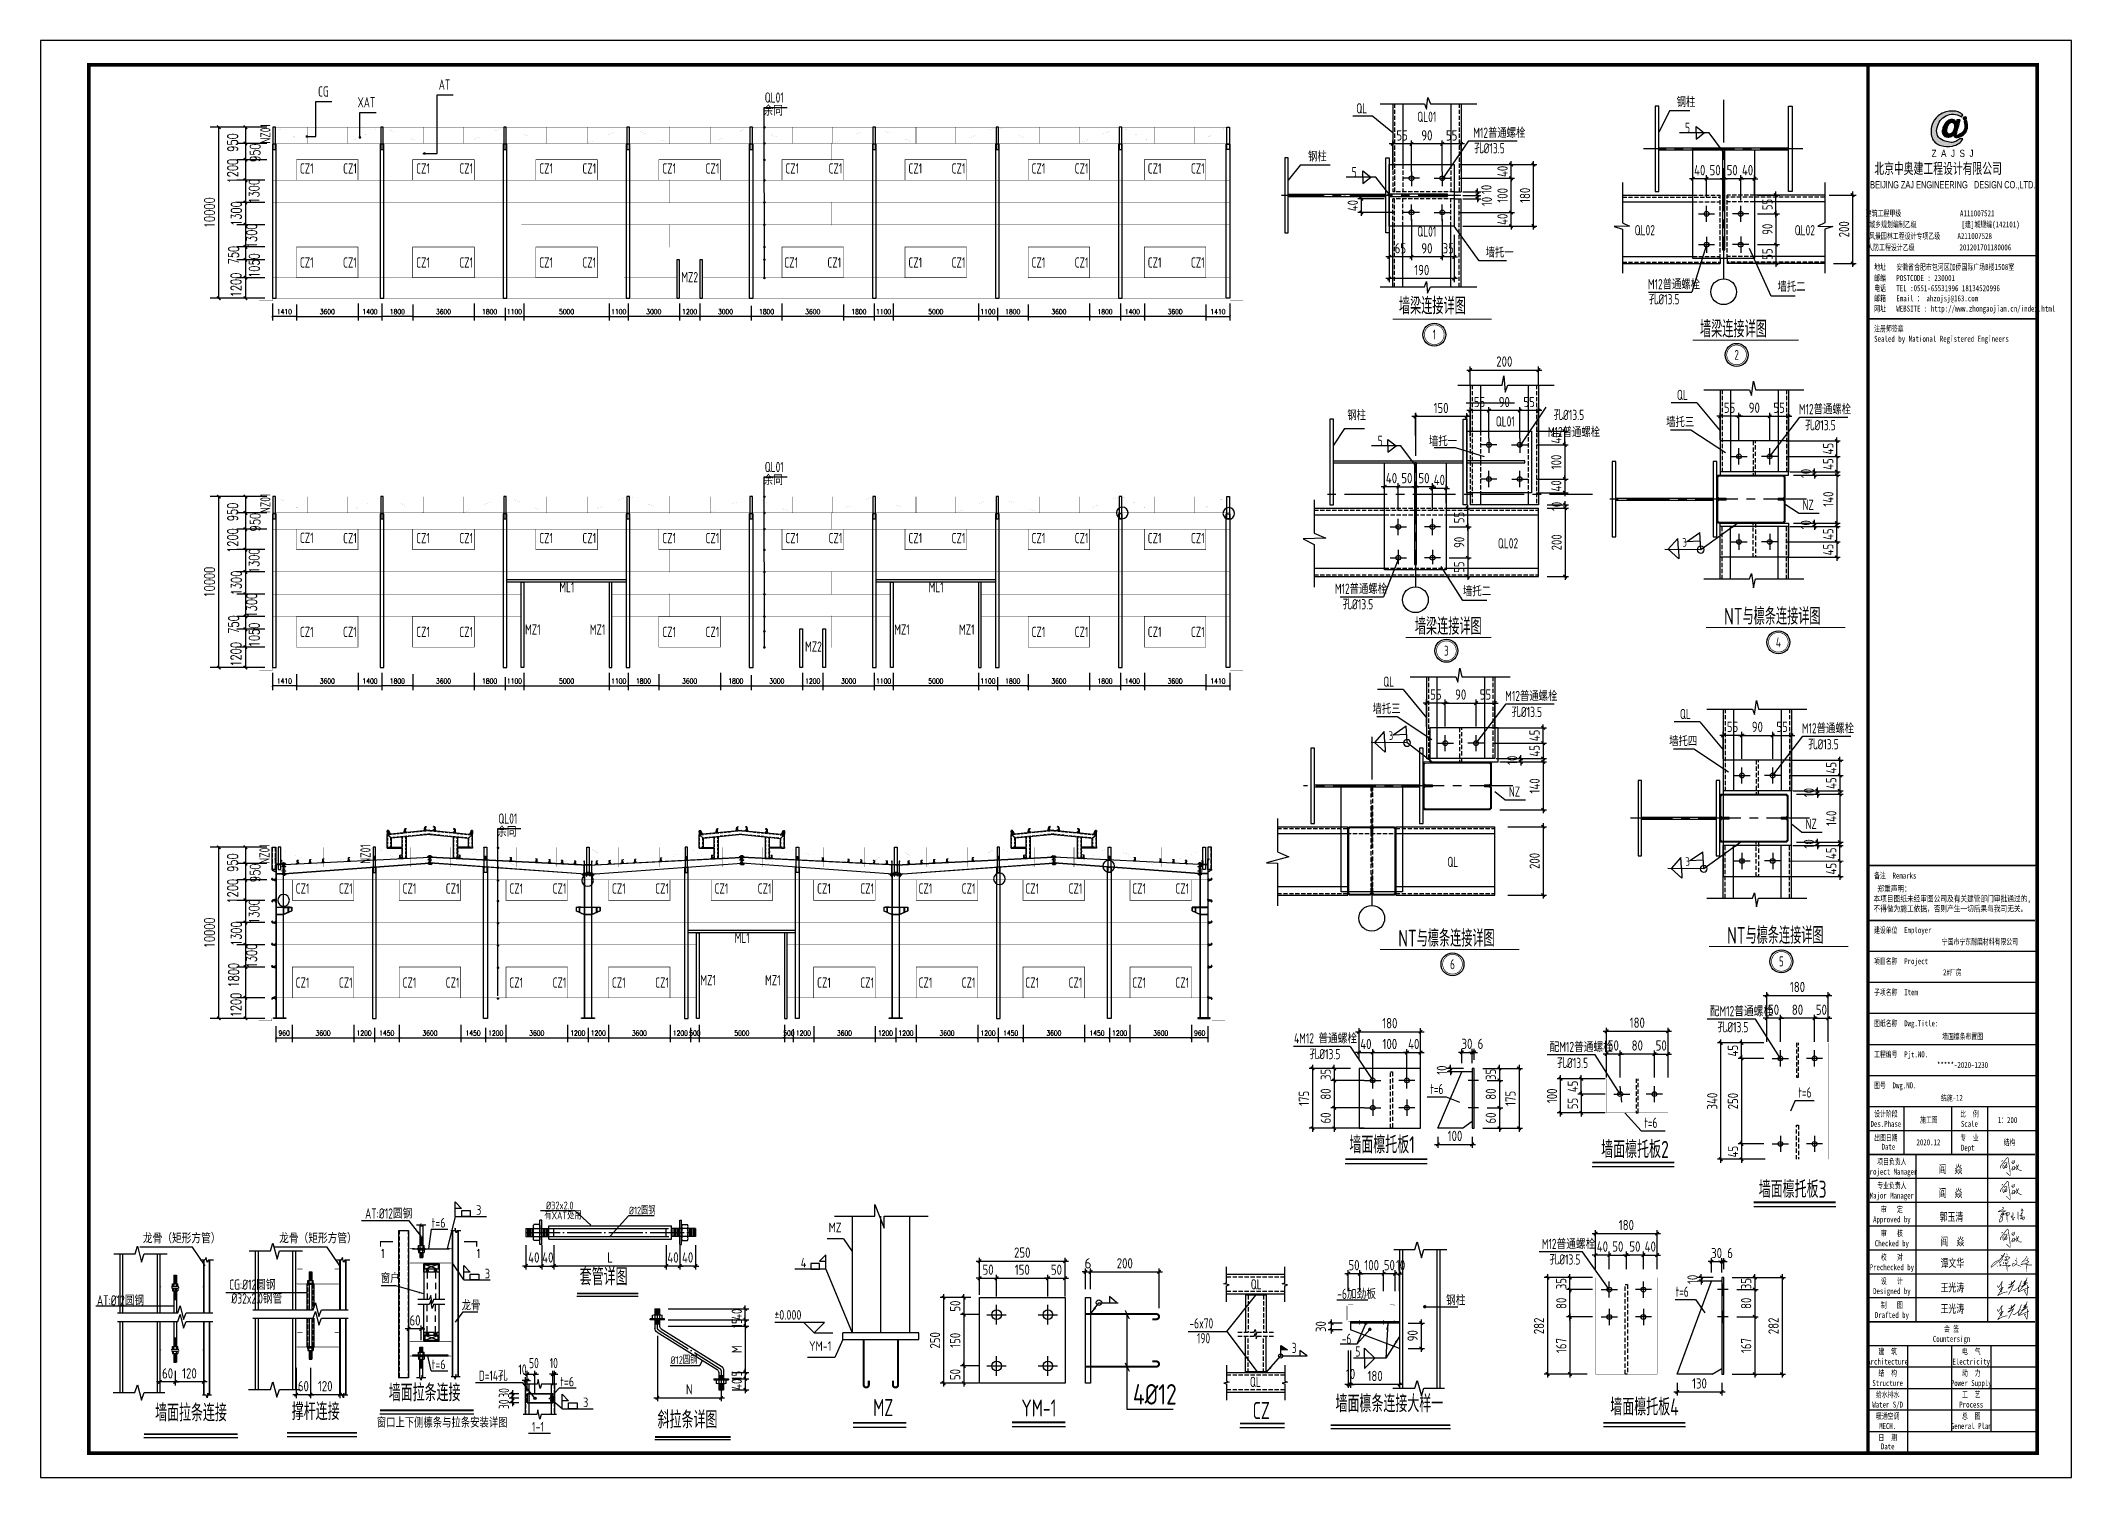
# Model space of a CAD drawing. Extents: x -33967 to 1773478, y -1022458 to -784650.
# Drawn here: x 1394494 to 1513294, y -1022458 to -938458 of the extents above; entities that cross this region are included whole.
import ezdxf
from ezdxf.enums import TextEntityAlignment as Align

# ---------------------------------------------------------------- set-up
doc = ezdxf.new("R2010")
doc.units = 0
doc.header["$LTSCALE"] = 1000
doc.header["$MEASUREMENT"] = 0
for name, pattern in [('ACAD_ISO02W100', [15, 12, -3]), ('CENTERX2', [4, 2.5, -0.5, 0.5, -0.5]), ('CONTINOUS', [0]), ('DASH', [0.35, 0.25, -0.1]), ('DASHED', [0.75, 0.5, -0.25]), ('DASHEDX2', [38.1, 25.4, -12.7]), ('DOTE', [2.42, 2, -0.2, 0.02, -0.2]), ('x2', [1.25, 0.75, -0.5])]:
    doc.linetypes.add(name, pattern=pattern)
for name, color, linetype in [('002', 3, 'Continuous'), ('14', 2, 'Continuous'), ('4', 4, 'CONTINOUS'), ('AXIS', 3, 'Continuous'), ('BEAM', 4, 'Continuous'), ('BJ', 23, 'Continuous'), ('BOLT', 251, 'Continuous'), ('DIM_IDEN', 3, 'Continuous'), ('DOTE', 1, 'DOTE'), ('G L', 150, 'Continuous'), ('GL', 150, 'Continuous'), ('GZ', 50, 'Continuous'), ('LT', 27, 'Continuous'), ('Prof', 2, 'Continuous'), ('PUB_DIM', 3, 'Continuous'), ('PUB_TEXT', 7, 'Continuous'), ('PUB_TITLE', 4, 'Continuous'), ('PZ', 202, 'Continuous'), ('REIN', 1, 'Continuous'), ('SPACE', 7, 'Continuous'), ('STXT_HF', 7, 'Continuous'), ('STXT_HF_TEXT', 7, 'Continuous'), ('TEXT', 7, 'Continuous'), ('THIN', 7, 'Continuous'), ('WELD', 7, 'Continuous'), ('WINDOW', 4, 'Continuous'), ('图层5', 4, 'DASHEDX2'), ('图框文字', 120, 'Continuous'), ('图签', 3, 'Continuous'), ('型钢', 6, 'Continuous'), ('天沟', 2, 'Continuous'), ('文字', 7, 'Continuous'), ('板', 243, 'Continuous'), ('柱子', 30, 'Continuous'), ('框线', 252, 'Continuous'), ('檩托板', 7, 'Continuous'), ('细实线', 6, 'Continuous')]:
    doc.layers.add(name, color=color, linetype=linetype)
for name, color, linetype, lineweight in [('6', 253, 'Continuous', 13), ('_0', 7, 'Continuous', 25), ('檩条', 30, 'Continuous', 5), ('螺栓', 15, 'Continuous', 18)]:
    doc.layers.add(name, color=color, linetype=linetype, lineweight=lineweight)
doc.styles.add('_gyy_title_Arial', font='arial.ttf', dxfattribs={"width": 0.7})
doc.styles.add('_gyy_title_ST', font='', dxfattribs={"width": 0.8})
doc.styles.add('_TCH_DIM_T3', font='SIMPLEX', dxfattribs={"width": 0.705882, "bigfont": 'GBCBIG'})
doc.styles.add('C', font='tssdeng.shx', dxfattribs={"height": 3, "bigfont": 'tssdchn.shx'})
doc.styles.add('HZ', font='txt.shx', dxfattribs={"width": 0.8, "bigfont": '000hztxt.shx'})
doc.styles.add('SIM-TSSC', font='simplex.shx', dxfattribs={"width": 0.8, "bigfont": 'tssdchn.shx'})
doc.styles.get("Standard").update_dxf_attribs({"font": 'gbenor.shx', "bigfont": 'gbcbig.shx'})
doc.styles.add('TSSD_Dimension', font='Tssdeng.shx', dxfattribs={"width": 0.8, "bigfont": 'hztxt.shx'})
doc.styles.add('TSSD_Label', font='tssdeng.shx', dxfattribs={"width": 0.7, "bigfont": 'hztxt.shx'})
doc.styles.add('TSSD_Norm', font='tssdeng.shx', dxfattribs={"bigfont": 'hztxt.shx'})
doc.styles.add('TSSD_Num', font='Tssdeng.shx', dxfattribs={"width": 0.7, "bigfont": 'hztxt.shx'})
doc.styles.add('标准字体', font='tssdeng.shx', dxfattribs={"width": 0.7, "bigfont": 'tssdchn.shx'})
doc.styles.get('_gyy_title_ST').set_extended_font_data('SimSun')
doc.dimstyles.new('_TCH_ARCH&&200', dxfattribs={"dimtxt": 595, "dimasz": 200, "dimexe": 500, "dimexo": 600, "dimgap": 252.5, "dimtad": 1, "dimdec": 0, "dimzin": 0, "dimdsep": 46, "dimtxsty": '_TCH_DIM_T3', "dimblk": 'ARCHTICK', "dimcen": 0.09, "dimclrt": 7, "dimazin": 2, "dimtfac": 1, "dimtdec": 0, "dimtix": 1, "dimtmove": 2, "dimatfit": 3, "dimfxl": 1, "dimtolj": 1, "dimtzin": 0, "dimarcsym": 0})
doc.dimstyles.new('TCH-200-1', dxfattribs={"dimtxt": 595, "dimasz": 200, "dimexe": 500, "dimexo": 600, "dimgap": 252.5, "dimtad": 1, "dimdec": 0, "dimzin": 0, "dimdsep": 46, "dimtxsty": '_TCH_DIM_T3', "dimblk": 'ARCHTICK', "dimcen": 0.09, "dimclrd": 3, "dimclre": 3, "dimclrt": 7, "dimazin": 2, "dimtfac": 1, "dimtdec": 0, "dimtix": 1, "dimtmove": 2, "dimatfit": 3, "dimfxl": 1, "dimtolj": 1, "dimtzin": 0, "dimarcsym": 0})
doc.dimstyles.new('TCH_100_1', dxfattribs={"dimtxt": 297.5, "dimasz": 100, "dimexe": 250, "dimexo": 300, "dimgap": 126.25, "dimtad": 1, "dimdec": 0, "dimzin": 0, "dimdsep": 46, "dimtxsty": '_TCH_DIM_T3', "dimblk": 'ARCHTICK', "dimcen": 0.09, "dimclrd": 126, "dimclre": 126, "dimclrt": 7, "dimazin": 2, "dimtfac": 1, "dimtdec": 0, "dimtix": 1, "dimtmove": 2, "dimatfit": 3, "dimfxl": 1, "dimtolj": 1, "dimtzin": 0, "dimarcsym": 0})
doc.dimstyles.new('TSSD_10_100', dxfattribs={"dimtxt": 300, "dimasz": 100, "dimexe": 100, "dimexo": 250, "dimgap": 100, "dimtad": 1, "dimdec": 0, "dimlfac": 0.1, "dimzin": 0, "dimdsep": 46, "dimtxsty": 'TSSD_Dimension', "dimblk": 'ARCHTICK', "dimblk1": 'ARCHTICK', "dimblk2": 'ARCHTICK', "dimcen": 0, "dimdle": 100, "dimclrt": 7, "dimadec": 0, "dimazin": 0, "dimtfac": 1, "dimtdec": 0, "dimtix": 1, "dimtmove": 2, "dimatfit": 3, "dimfxl": 1, "dimtolj": 1, "dimtzin": 0, "dimarcsym": 0})
doc.dimstyles.new('TSSD_20_200', dxfattribs={"dimtxt": 600, "dimasz": 200, "dimexe": 200, "dimexo": 500, "dimgap": 200, "dimtad": 1, "dimdec": 0, "dimlfac": 0.05, "dimzin": 0, "dimdsep": 46, "dimtxsty": 'TSSD_Dimension', "dimblk": 'ARCHTICK', "dimblk1": 'ARCHTICK', "dimblk2": 'ARCHTICK', "dimcen": 0, "dimdle": 200, "dimclrt": 7, "dimadec": 0, "dimazin": 0, "dimtfac": 1, "dimtdec": 0, "dimtix": 1, "dimtmove": 2, "dimatfit": 3, "dimfxl": 1, "dimtolj": 1, "dimtzin": 0, "dimarcsym": 0})
doc.dimstyles.new('TSSD_5_150', dxfattribs={"dimtxt": 520, "dimasz": 150, "dimexe": 150, "dimexo": 375, "dimgap": 150, "dimtad": 1, "dimdec": 0, "dimlfac": 0.2, "dimzin": 0, "dimdsep": 46, "dimtxsty": 'TSSD_Dimension', "dimblk": 'ARCHTICK', "dimcen": 0, "dimdle": 150, "dimclrd": 3, "dimclre": 3, "dimclrt": 7, "dimadec": 0, "dimazin": 0, "dimtfac": 1, "dimtdec": 0, "dimtix": 1, "dimtmove": 2, "dimatfit": 3, "dimldrblk": 'ARCHTICK', "dimfxl": 1, "dimtolj": 1, "dimtzin": 0, "dimarcsym": 0})
doc.dimstyles.new('TSSD_LEADER_STYLE_400.0', dxfattribs={"dimtxt": 1200, "dimasz": 400, "dimexe": 400, "dimexo": 1000, "dimgap": 0.09, "dimtad": 0, "dimtih": 1, "dimtoh": 1, "dimdec": 4, "dimzin": 0, "dimdsep": 46, "dimtxsty": 'Standard', "dimcen": 0.09, "dimdle": 400, "dimclrt": 7, "dimadec": 0, "dimazin": 0, "dimtfac": 1, "dimtdec": 4, "dimtofl": 0, "dimtmove": 0, "dimatfit": 3, "dimfxl": 1, "dimtolj": 1, "dimtzin": 0, "dimarcsym": 0})
pattern_1 = [(90, (1474966.728, -1158283.074), (-6.37031987, 3e-12), []), (90, (1474963.5427, -1158283.074), (-6.37031987, 3e-12), [3.18515994, -1.59257997])]
pattern_2 = [(90, (1474966.728, -1158283.074), (-6.37031987, 3e-12), []), (90, (1474963.5427, -1158283.074), (-6.37031987, 3e-12), [3.18515994, -1.59257997])]
pattern_3 = [(90, (1474966.728, -1158383.074), (-6.37031987, 3e-12), []), (90, (1474963.5427, -1158383.074), (-6.37031987, 3e-12), [3.18515994, -1.59257997])]
pattern_4 = [(90, (1474966.728, -1158383.074), (-6.37031987, 3e-12), []), (90, (1474963.5427, -1158383.074), (-6.37031987, 3e-12), [3.18515994, -1.59257997])]
pattern_5 = [(90, (1474966.728, -1158603.688), (-6.37031987, 3e-12), []), (90, (1474963.5427, -1158603.688), (-6.37031987, 3e-12), [3.18515994, -1.59257997])]
pattern_6 = [(90, (1474966.728, -1158603.688), (-6.37031987, 3e-12), []), (90, (1474963.5427, -1158603.688), (-6.37031987, 3e-12), [3.18515994, -1.59257997])]
pattern_7 = [(270, (1474966.728, -815407.042), (-6.37031987, -3e-12), []), (270, (1474963.5427, -815407.042), (-6.37031987, -3e-12), [3.18515994, -1.59257997])]
pattern_8 = [(270, (1474966.728, -815407.042), (-6.37031987, -3e-12), []), (270, (1474963.5427, -815407.042), (-6.37031987, -3e-12), [3.18515994, -1.59257997])]
pattern_9 = [(270, (1474966.728, -815507.042), (-6.37031987, -3e-12), []), (270, (1474963.5427, -815507.042), (-6.37031987, -3e-12), [3.18515994, -1.59257997])]
pattern_10 = [(270, (1474966.728, -815507.042), (-6.37031987, -3e-12), []), (270, (1474963.5427, -815507.042), (-6.37031987, -3e-12), [3.18515994, -1.59257997])]
pattern_11 = [(84.2751895, (1345714.673, -1150971.95), (6.3385477, -0.63544338), []), (84.2751895, (1345717.8424, -1150972.2675), (6.3385477, -0.63544338), [3.18515994, -1.59257997])]
pattern_12 = [(84.2751895, (1345714.673, -1150971.95), (6.3385477, -0.63544338), []), (84.2751895, (1345717.8424, -1150972.2675), (6.3385477, -0.63544338), [3.18515994, -1.59257997])]
pattern_13 = [(84.2751895, (1345704.698, -1151071.451), (6.3385477, -0.63544338), []), (84.2751895, (1345707.867, -1151071.769), (6.3385477, -0.63544338), [3.18515994, -1.59257997])]
pattern_14 = [(84.2751895, (1345704.698, -1151071.451), (6.3385477, -0.63544338), []), (84.2751895, (1345707.867, -1151071.769), (6.3385477, -0.63544338), [3.18515994, -1.59257997])]
pattern_15 = [(264.2751895, (1379931.46, -809604.1275), (6.3385477, -0.63544338), []), (264.2751895, (1379934.629, -809604.445), (6.3385477, -0.63544338), [3.18515994, -1.59257997])]
pattern_16 = [(264.2751895, (1379931.46, -809604.1275), (6.3385477, -0.63544338), []), (264.2751895, (1379934.629, -809604.445), (6.3385477, -0.63544338), [3.18515994, -1.59257997])]
pattern_17 = [(264.2751895, (1379921.485, -809703.629), (6.3385477, -0.63544338), []), (264.2751895, (1379924.654, -809703.9465), (6.3385477, -0.63544338), [3.18515994, -1.59257997])]
pattern_18 = [(264.2751895, (1379921.485, -809703.629), (6.3385477, -0.63544338), []), (264.2751895, (1379924.654, -809703.9465), (6.3385477, -0.63544338), [3.18515994, -1.59257997])]
pattern_19 = [(84.2751895, (1345714.673, -1150971.95), (6.3385477, -0.63544338), []), (84.2751895, (1345717.8424, -1150972.2675), (6.3385477, -0.63544338), [3.18515994, -1.59257997])]
pattern_20 = [(84.2751895, (1345714.673, -1150971.95), (6.3385477, -0.63544338), []), (84.2751895, (1345717.8424, -1150972.2675), (6.3385477, -0.63544338), [3.18515994, -1.59257997])]
pattern_21 = [(84.2751895, (1345704.698, -1151071.451), (6.3385477, -0.63544338), []), (84.2751895, (1345707.867, -1151071.769), (6.3385477, -0.63544338), [3.18515994, -1.59257997])]
pattern_22 = [(84.2751895, (1345704.698, -1151071.451), (6.3385477, -0.63544338), []), (84.2751895, (1345707.867, -1151071.769), (6.3385477, -0.63544338), [3.18515994, -1.59257997])]
pattern_23 = [(264.2751895, (1379931.46, -809604.1275), (6.3385477, -0.63544338), []), (264.2751895, (1379934.629, -809604.445), (6.3385477, -0.63544338), [3.18515994, -1.59257997])]
pattern_24 = [(264.2751895, (1379931.46, -809604.1275), (6.3385477, -0.63544338), []), (264.2751895, (1379934.629, -809604.445), (6.3385477, -0.63544338), [3.18515994, -1.59257997])]
pattern_25 = [(264.2751895, (1379921.485, -809703.629), (6.3385477, -0.63544338), []), (264.2751895, (1379924.654, -809703.9465), (6.3385477, -0.63544338), [3.18515994, -1.59257997])]
pattern_26 = [(264.2751895, (1379921.485, -809703.629), (6.3385477, -0.63544338), []), (264.2751895, (1379924.654, -809703.9465), (6.3385477, -0.63544338), [3.18515994, -1.59257997])]
pattern_27 = [(180, (1598226.7126, -920942.0403), (-3e-12, -6.37031987), []), (180, (1598226.7126, -920945.2255), (-3e-12, -6.37031987), [3.18515994, -1.59257997])]
pattern_28 = [(180, (1598226.7126, -920942.0403), (-3e-12, -6.37031987), []), (180, (1598226.7126, -920945.2255), (-3e-12, -6.37031987), [3.18515994, -1.59257997])]
pattern_29 = [(180, (1598056.994, -920942.0403), (-3e-12, -6.37031987), []), (180, (1598056.994, -920945.2255), (-3e-12, -6.37031987), [3.18515994, -1.59257997])]
pattern_30 = [(180, (1598056.994, -920942.0403), (-3e-12, -6.37031987), []), (180, (1598056.994, -920945.2255), (-3e-12, -6.37031987), [3.18515994, -1.59257997])]
pattern_31 = [(180, (1597956.994, -920942.0403), (-3e-12, -6.37031987), []), (180, (1597956.994, -920945.2255), (-3e-12, -6.37031987), [3.18515994, -1.59257997])]
pattern_32 = [(180, (1597956.994, -920942.0403), (-3e-12, -6.37031987), []), (180, (1597956.994, -920945.2255), (-3e-12, -6.37031987), [3.18515994, -1.59257997])]
pattern_33 = [(180, (1598108.994, -920942.0403), (-3e-12, -6.37031987), []), (180, (1598108.994, -920945.2255), (-3e-12, -6.37031987), [3.18515994, -1.59257997])]
pattern_34 = [(180, (1598108.994, -920942.0403), (-3e-12, -6.37031987), []), (180, (1598108.994, -920945.2255), (-3e-12, -6.37031987), [3.18515994, -1.59257997])]
pattern_35 = [(180, (1598006.994, -920942.0403), (-3e-12, -6.37031987), []), (180, (1598006.994, -920945.2255), (-3e-12, -6.37031987), [3.18515994, -1.59257997])]
pattern_36 = [(180, (1598006.994, -920942.0403), (-3e-12, -6.37031987), []), (180, (1598006.994, -920945.2255), (-3e-12, -6.37031987), [3.18515994, -1.59257997])]
pattern_37 = [(180, (1616226.7126, -920942.0403), (-3e-12, -6.37031987), []), (180, (1616226.7126, -920945.2255), (-3e-12, -6.37031987), [3.18515994, -1.59257997])]
pattern_38 = [(180, (1616226.7126, -920942.0403), (-3e-12, -6.37031987), []), (180, (1616226.7126, -920945.2255), (-3e-12, -6.37031987), [3.18515994, -1.59257997])]
pattern_39 = [(180, (1616056.994, -920942.0403), (-3e-12, -6.37031987), []), (180, (1616056.994, -920945.2255), (-3e-12, -6.37031987), [3.18515994, -1.59257997])]
pattern_40 = [(180, (1616056.994, -920942.0403), (-3e-12, -6.37031987), []), (180, (1616056.994, -920945.2255), (-3e-12, -6.37031987), [3.18515994, -1.59257997])]
pattern_41 = [(180, (1615956.994, -920942.0403), (-3e-12, -6.37031987), []), (180, (1615956.994, -920945.2255), (-3e-12, -6.37031987), [3.18515994, -1.59257997])]
pattern_42 = [(180, (1615956.994, -920942.0403), (-3e-12, -6.37031987), []), (180, (1615956.994, -920945.2255), (-3e-12, -6.37031987), [3.18515994, -1.59257997])]
pattern_43 = [(180, (1616108.994, -920942.0403), (-3e-12, -6.37031987), []), (180, (1616108.994, -920945.2255), (-3e-12, -6.37031987), [3.18515994, -1.59257997])]
pattern_44 = [(180, (1616108.994, -920942.0403), (-3e-12, -6.37031987), []), (180, (1616108.994, -920945.2255), (-3e-12, -6.37031987), [3.18515994, -1.59257997])]
pattern_45 = [(180, (1616006.994, -920942.0403), (-3e-12, -6.37031987), []), (180, (1616006.994, -920945.2255), (-3e-12, -6.37031987), [3.18515994, -1.59257997])]
pattern_46 = [(180, (1616006.994, -920942.0403), (-3e-12, -6.37031987), []), (180, (1616006.994, -920945.2255), (-3e-12, -6.37031987), [3.18515994, -1.59257997])]
pattern_47 = [(90, (1475006.728, -1158283.074), (-6.37031987, 3e-12), []), (90, (1475003.5427, -1158283.074), (-6.37031987, 3e-12), [3.18515994, -1.59257997])]
pattern_48 = [(90, (1475006.728, -1158283.074), (-6.37031987, 3e-12), []), (90, (1475003.5427, -1158283.074), (-6.37031987, 3e-12), [3.18515994, -1.59257997])]
pattern_49 = [(90, (1475006.728, -1158383.074), (-6.37031987, 3e-12), []), (90, (1475003.5427, -1158383.074), (-6.37031987, 3e-12), [3.18515994, -1.59257997])]
pattern_50 = [(90, (1475006.728, -1158383.074), (-6.37031987, 3e-12), []), (90, (1475003.5427, -1158383.074), (-6.37031987, 3e-12), [3.18515994, -1.59257997])]
pattern_51 = [(90, (1475006.728, -1158603.688), (-6.37031987, 3e-12), []), (90, (1475003.5427, -1158603.688), (-6.37031987, 3e-12), [3.18515994, -1.59257997])]
pattern_52 = [(90, (1475006.728, -1158603.688), (-6.37031987, 3e-12), []), (90, (1475003.5427, -1158603.688), (-6.37031987, 3e-12), [3.18515994, -1.59257997])]
pattern_53 = [(270, (1475006.728, -815407.042), (-6.37031987, -3e-12), []), (270, (1475003.5427, -815407.042), (-6.37031987, -3e-12), [3.18515994, -1.59257997])]
pattern_54 = [(270, (1475006.728, -815407.042), (-6.37031987, -3e-12), []), (270, (1475003.5427, -815407.042), (-6.37031987, -3e-12), [3.18515994, -1.59257997])]
pattern_55 = [(270, (1475006.728, -815507.042), (-6.37031987, -3e-12), []), (270, (1475003.5427, -815507.042), (-6.37031987, -3e-12), [3.18515994, -1.59257997])]
pattern_56 = [(270, (1475006.728, -815507.042), (-6.37031987, -3e-12), []), (270, (1475003.5427, -815507.042), (-6.37031987, -3e-12), [3.18515994, -1.59257997])]
pattern_57 = [(84.2751895, (1363964.673, -1150984.45), (6.3385477, -0.63544338), []), (84.2751895, (1363967.8424, -1150984.7676), (6.3385477, -0.63544338), [3.18515994, -1.59257997])]
pattern_58 = [(84.2751895, (1363964.673, -1150984.45), (6.3385477, -0.63544338), []), (84.2751895, (1363967.8424, -1150984.7676), (6.3385477, -0.63544338), [3.18515994, -1.59257997])]
pattern_59 = [(84.2751895, (1363954.698, -1151083.951), (6.3385477, -0.63544338), []), (84.2751895, (1363957.867, -1151084.269), (6.3385477, -0.63544338), [3.18515994, -1.59257997])]
pattern_60 = [(84.2751895, (1363954.698, -1151083.951), (6.3385477, -0.63544338), []), (84.2751895, (1363957.867, -1151084.269), (6.3385477, -0.63544338), [3.18515994, -1.59257997])]
pattern_61 = [(264.2751895, (1398181.46, -809616.6276), (6.3385477, -0.63544338), []), (264.2751895, (1398184.629, -809616.945), (6.3385477, -0.63544338), [3.18515994, -1.59257997])]
pattern_62 = [(264.2751895, (1398181.46, -809616.6276), (6.3385477, -0.63544338), []), (264.2751895, (1398184.629, -809616.945), (6.3385477, -0.63544338), [3.18515994, -1.59257997])]
pattern_63 = [(264.2751895, (1398171.485, -809716.129), (6.3385477, -0.63544338), []), (264.2751895, (1398174.654, -809716.4465), (6.3385477, -0.63544338), [3.18515994, -1.59257997])]
pattern_64 = [(264.2751895, (1398171.485, -809716.129), (6.3385477, -0.63544338), []), (264.2751895, (1398174.654, -809716.4465), (6.3385477, -0.63544338), [3.18515994, -1.59257997])]
pattern_65 = [(84.2751895, (1363964.673, -1150984.45), (6.3385477, -0.63544338), []), (84.2751895, (1363967.8424, -1150984.7676), (6.3385477, -0.63544338), [3.18515994, -1.59257997])]
pattern_66 = [(84.2751895, (1363964.673, -1150984.45), (6.3385477, -0.63544338), []), (84.2751895, (1363967.8424, -1150984.7676), (6.3385477, -0.63544338), [3.18515994, -1.59257997])]
pattern_67 = [(84.2751895, (1363954.698, -1151083.951), (6.3385477, -0.63544338), []), (84.2751895, (1363957.867, -1151084.269), (6.3385477, -0.63544338), [3.18515994, -1.59257997])]
pattern_68 = [(84.2751895, (1363954.698, -1151083.951), (6.3385477, -0.63544338), []), (84.2751895, (1363957.867, -1151084.269), (6.3385477, -0.63544338), [3.18515994, -1.59257997])]
pattern_69 = [(264.2751895, (1398181.46, -809616.6276), (6.3385477, -0.63544338), []), (264.2751895, (1398184.629, -809616.945), (6.3385477, -0.63544338), [3.18515994, -1.59257997])]
pattern_70 = [(264.2751895, (1398181.46, -809616.6276), (6.3385477, -0.63544338), []), (264.2751895, (1398184.629, -809616.945), (6.3385477, -0.63544338), [3.18515994, -1.59257997])]
pattern_71 = [(264.2751895, (1398171.485, -809716.129), (6.3385477, -0.63544338), []), (264.2751895, (1398174.654, -809716.4465), (6.3385477, -0.63544338), [3.18515994, -1.59257997])]
pattern_72 = [(264.2751895, (1398171.485, -809716.129), (6.3385477, -0.63544338), []), (264.2751895, (1398174.654, -809716.4465), (6.3385477, -0.63544338), [3.18515994, -1.59257997])]
pattern_73 = [(45, (676150.555, -1033556.84), (-22.4506403, 22.4506403), [])]

msp = doc.modelspace()

# ---------------------------------------------------------------- texts
at = {"color": 1, "insert": (1501763.6, -945596.3), "char_height": 718.199, "width": 9393.636, "attachment_point": 1, "style": 'HZ'}
msp.add_mtext('北京中奥建工程设计有限公司', dxfattribs=at)
at = {"layer": 'AXIS', "color": 3, "style": 'SIM-TSSC', "width": 0.8}
for p in [(1414343.8, -1009625.6), (1419941.6, -1009625.6)]:
    msp.add_text('1', height=500, dxfattribs=at).set_placement(p)
at = {"layer": 'PUB_DIM', "color": 7, "style": 'TSSD_Dimension', "width": 0.8}
msp.add_text('4%%C12', height=1200, dxfattribs=at).set_placement((1458394, -1018202.7))
at = {"layer": 'PUB_TEXT'}
for s, height, style, width, p in [('QL01', 600, '标准字体', 0.7, (1475027.9, -943209.1)), ('5', 600, '标准字体', 0.7, (1490697.5, -943848.6)), ('M12普通螺栓', 600, '标准字体', 0.7, (1478302.8, -944144)), ('孔%%c13.5', 600, '标准字体', 0.7, (1478363.2, -945050.9)), ('5', 600, '标准字体', 0.7, (1471196.6, -946445)), ('QL01', 600, '标准字体', 0.7, (1475025.8, -949916.4)), ('QL02', 600, '标准字体', 0.7, (1487745.6, -949842.2)), ('QL02', 600, '标准字体', 0.7, (1497108.2, -949842.2)), ('墙梁连接详图', 980, '标准字体', 0.7, (1473957.2, -954457.1)), ('孔%%c13.5', 600, '标准字体', 0.7, (1488580.9, -953881)), ('墙梁连接详图', 980, '标准字体', 0.7, (1491568.8, -955810.6)), ('QL', 600, '标准字体', 0.7, (1490218.7, -959470.3)), ('M12普通螺栓', 600, '标准字体', 0.7, (1497352.8, -960306.3)), ('QL01', 600, '标准字体', 0.7, (1479620.7, -961019.7)), ('墙托三', 600, '标准字体', 0.7, (1489594.8, -961052.4)), ('孔%%c13.5', 600, '标准字体', 0.7, (1497718.9, -961241.3)), ('5', 600, '标准字体', 0.7, (1472719.4, -962154.2)), ('NZ', 600, '标准字体', 0.7, (1497564, -965899.4)), ('QL02', 600, '标准字体', 0.7, (1479741.4, -968147.9)), ('孔%%c13.5', 600, '标准字体', 0.7, (1470664.1, -971711.9)), ('NT与檩条连接详图', 980, '标准字体', 0.7, (1492980, -972604.3)), ('墙梁连接详图', 980, '标准字体', 0.7, (1474885.9, -973192.6)), ('QL', 600, '标准字体', 0.7, (1473039.7, -976237.3)), ('M12普通螺栓', 600, '标准字体', 0.7, (1480173.7, -977073.4)), ('墙托三', 600, '标准字体', 0.7, (1472415.8, -977819.5)), ('孔%%c13.5', 600, '标准字体', 0.7, (1480539.9, -978008.4)), ('QL', 600, '标准字体', 0.7, (1490394.8, -978126.5)), ('M12普通螺栓', 600, '标准字体', 0.7, (1497528.8, -978962.6)), ('墙托四', 600, '标准字体', 0.7, (1489770.9, -979708.7)), ('孔%%c13.5', 600, '标准字体', 0.7, (1497895, -979897.6)), ('NZ', 600, '标准字体', 0.7, (1480384.9, -982666.5)), ('NZ', 600, '标准字体', 0.7, (1497740, -984555.7)), ('QL', 600, '标准字体', 0.7, (1476789.2, -986773.3)), ('NT与檩条连接详图', 980, '标准字体', 0.7, (1473917.8, -991429.5)), ('NT与檩条连接详图', 980, '标准字体', 0.7, (1493156.1, -991260.5)), ('配M12普通螺栓', 600, 'TSSD_Dimension', 0.7, (1492141.2, -995502.4)), ('4M12 普通螺栓', 600, 'TSSD_Dimension', 0.7, (1467821, -997089.1)), ('孔%%c13.5', 600, 'TSSD_Dimension', 0.7, (1492590.2, -996437.4)), ('孔%%c13.5', 600, 'TSSD_Dimension', 0.7, (1468722.7, -998010.9)), ('配M12普通螺栓', 600, 'TSSD_Dimension', 0.7, (1482769, -997592.3)), ('孔%%c13.5', 600, 'TSSD_Dimension', 0.7, (1483218, -998527.3)), ('t=6', 600, 'TSSD_Dimension', 0.7, (1475794.6, -1000052.2)), ('t=6', 600, 'TSSD_Dimension', 0.7, (1497325.9, -1000252.9)), ('t=6', 600, 'TSSD_Dimension', 0.7, (1488313.6, -1002027.1)), ('t=6', 560, 'C', 0.8, (1417366.7, -1007856.8)), ('3', 560, 'C', 0.8, (1419977.3, -1007108)), ('MZ', 560, 'C', 0.8, (1440594.6, -1008129.2)), ('M12普通螺栓', 600, 'TSSD_Dimension', 0.7, (1482312.3, -1009111.5)), ('4', 560, 'C', 0.8, (1438965, -1010191)), ('孔%%c13.5', 600, 'TSSD_Dimension', 0.7, (1482761.3, -1010018.4)), ('3', 560, 'C', 0.8, (1420481.8, -1010826.1)), ('t=6', 600, 'TSSD_Dimension', 0.7, (1490145.9, -1011902.7)), ('%%P0.000', 560, 'C', 0.8, (1437413.8, -1013237.2)), ('YM-1', 560, 'C', 0.8, (1439446.4, -1015062.5)), ('t=6', 560, 'C', 0.8, (1417368.1, -1016136, 1444.7)), ('t=6', 560, 'C', 0.8, (1424886.6, -1017141.1, 1242)), ('3', 560, 'C', 0.8, (1426232.5, -1018351.6, -202.7)), ('1-1', 560, 'C', 0.8, (1423233.8, -1019781.8, -202.7))]:
    msp.add_text(s, height=height, dxfattribs=dict(at, style=style, width=width)).set_placement(p)
at = {"layer": 'PUB_TITLE', "width": 0.7}
for s, height, style, p in [('BEIJING ZAJ ENGINEERING   DESIGN CO.,LTD.', 424.242, '_gyy_title_Arial', (1506356.5, -947093.5)), ('城乡规划编制乙级             [建]城规编(142101)', 353.535, '_gyy_title_ST', (1505870.2, -949380.4)), ('建筑工程甲级                 A111007521             ', 353.535, '_gyy_title_ST', (1506342.3, -948731.8)), ('人防工程设计乙级             201201701180006', 353.535, '_gyy_title_ST', (1505563.4, -950720.2)), ('风景园林工程设计专项乙级     A211007528           ', 353.535, '_gyy_title_ST', (1506166.3, -950058.6)), ('设计阶段', 349.18, '_gyy_title_ST', (1502442.9, -1001378.6)), ('比  例', 349.18, '_gyy_title_ST', (1507331.4, -1001378.6)), ('Des.Phase', 349.18, '_gyy_title_ST', (1502442.9, -1001965.2)), ('出图日期', 349.18, '_gyy_title_ST', (1502442.9, -1002775.3)), ('专  业', 349.18, '_gyy_title_ST', (1507331.4, -1002775.3)), ('Scale', 349.18, '_gyy_title_ST', (1507331.4, -1001965.2)), ('项目负责人', 349.18, '_gyy_title_ST', (1502792.1, -1004172)), ('Date', 349.18, '_gyy_title_ST', (1502593.2, -1003304.7)), ('Dept ', 349.18, '_gyy_title_ST', (1507331.4, -1003361.9)), ('Project Manager', 349.176, '_gyy_title_ST', (1502792.1, -1004758.6)), ('Major Manager', 349.176, '_gyy_title_ST', (1502792.1, -1006155.3)), ('专业负责人', 349.18, '_gyy_title_ST', (1502792.1, -1005568.7)), ('Approved by', 349.176, '_gyy_title_ST', (1502792.1, -1007552)), ('审   定', 349.18, '_gyy_title_ST', (1502792.1, -1006965.4)), ('Checked by', 349.18, '_gyy_title_ST', (1502792.1, -1008948.7)), ('审   核', 349.18, '_gyy_title_ST', (1502792.1, -1008362.1)), ('校   对', 349.18, '_gyy_title_ST', (1502792.1, -1009758.8)), ('Prechecked by', 349.176, '_gyy_title_ST', (1502792.1, -1010345.4)), ('设   计', 349.18, '_gyy_title_ST', (1502792.1, -1011155.5)), ('Designed by', 349.176, '_gyy_title_ST', (1502792.1, -1011742.1)), ('制   图', 349.18, '_gyy_title_ST', (1502792.1, -1012552.2)), ('Drafted by', 349.18, '_gyy_title_ST', (1502792.1, -1013138.9)), ('Countersign', 349.176, '_gyy_title_ST', (1506283.9, -1014535.6)), ('会 签', 349.18, '_gyy_title_ST', (1506283.9, -1013948.9)), ('Architecture', 349.176, '_gyy_title_ST', (1502547.7, -1015862.4)), ('建  筑', 349.18, '_gyy_title_ST', (1502547.7, -1015275.8)), ('Electricity', 349.176, '_gyy_title_ST', (1507436.2, -1015862.4)), ('电  气', 349.18, '_gyy_title_ST', (1507436.2, -1015275.8)), ('Structure', 349.18, '_gyy_title_ST', (1502547.7, -1017119.5)), ('结  构', 349.18, '_gyy_title_ST', (1502547.7, -1016532.8)), ('Power Supply', 349.176, '_gyy_title_ST', (1507436.2, -1017119.5)), ('动  力', 349.18, '_gyy_title_ST', (1507436.2, -1016532.8)), ('Water S/D', 349.18, '_gyy_title_ST', (1502547.7, -1018376.5)), ('给水排水', 349.18, '_gyy_title_ST', (1502547.7, -1017789.9)), ('Process', 349.18, '_gyy_title_ST', (1507436.2, -1018376.5)), ('工  艺', 349.18, '_gyy_title_ST', (1507436.2, -1017789.9)), ('暖通空调', 349.18, '_gyy_title_ST', (1502547.7, -1019046.9)), ('MECH.', 349.18, '_gyy_title_ST', (1502547.7, -1019633.5)), ('General Plan', 349.176, '_gyy_title_ST', (1507436.2, -1019633.5)), ('总  图', 349.18, '_gyy_title_ST', (1507436.2, -1019046.9)), ('日  期', 349.18, '_gyy_title_ST', (1502547.7, -1020303.9)), ('Date', 349.18, '_gyy_title_ST', (1502547.7, -1020820.7))]:
    msp.add_text(s, height=height, dxfattribs=dict(at, style=style)).set_placement(p, align=Align.CENTER)
at = {"layer": 'PUB_TITLE', "style": '_gyy_title_ST', "width": 0.7}
for s, height, p in [('地址   安徽省合肥市包河区加侨国际广场B楼1508室', 353.535, (1501753.2, -951868.8)), ('邮编   POSTCODE : 230001', 353.535, (1501753.2, -952514.6)), ('电话   TEL :0551-65531996 18134520996', 353.535, (1501753.2, -953108.5)), ('邮箱   Email ： ahzojsj@163.com', 353.535, (1501753.2, -953702.4)), ('网址   WEBSITE : http://www.zhongaojian.cn/index.html', 353.535, (1501753.2, -954299.9)), ('注册师签章', 353.53, (1501753.2, -955473.6)), ('Sealed by National Registered Engineers', 353.535, (1501755.2, -956067.6)), ('备注  Remarks', 349.176, (1501748.8, -987451)), ('建设单位  Employer', 349.176, (1501748.8, -990638)), ('项目名称  Project', 349.176, (1501748.8, -992453.7)), ('子项名称  Item', 349.18, (1501748.8, -994269.4)), ('图纸名称  Dwg.Title:', 349.176, (1501748.8, -996085.1)), ('工程编号  Pjt.NO.', 349.176, (1501748.8, -997900.8)), ('图号  Dwg.NO.', 349.176, (1501748.8, -999716.5))]:
    msp.add_text(s, height=height, dxfattribs=at).set_placement(p)
at = {"layer": 'PUB_TITLE', "color": 2, "style": '_gyy_title_ST', "width": 0.7}
for s, height, p in [('宁国市宁东耐磨材料有限公司', 349.176, (1507941.8, -991125.9)), ('2#厂房', 349.18, (1506331.5, -992916.9))]:
    msp.add_text(s, height=height, dxfattribs=at).set_placement(p, align=Align.MIDDLE)
at = {"layer": 'PUB_TITLE', "color": 6, "style": '_gyy_title_ST', "width": 0.7}
msp.add_text('墙面檩条布置图', height=349.18, dxfattribs=at).set_placement((1506931, -996664.4), align=Align.MIDDLE)
at = {"layer": 'PUB_TITLE', "color": 2, "style": '_gyy_title_ST', "width": 0.7}
msp.add_text('*****-2020-1230', height=349.176, dxfattribs=at).set_placement((1506927.2, -998523.4), align=Align.CENTER)
at = {"layer": 'PUB_TITLE', "color": 6, "style": '_gyy_title_ST', "width": 0.7}
msp.add_text('结施-12', height=349.18, dxfattribs=at).set_placement((1506303.9, -1000444), align=Align.CENTER)
at = {"layer": 'PUB_TITLE', "insert": (1501719.6, -987866.1), "char_height": 349.176, "width": 11173.63, "attachment_point": 1, "style": '_gyy_title_ST'}
msp.add_mtext(' 郑重声明：\\P本项目图纸未经审图公司及有关建管部门审批通过的,\\P不得做为施工依据，否则产生一切后果与我司无关。', dxfattribs=at)
at = {"layer": 'STXT_HF_TEXT', "style": '标准字体', "width": 0.7}
for p in [(1490554.9, -968052.6), (1473375.8, -979344.9), (1490730.9, -986708.8)]:
    msp.add_text('3', height=500, rotation=2.875709, dxfattribs=at).set_placement(p)
at = {"layer": 'TEXT', "style": 'TSSD_Label', "width": 0.7}
for s, p in [('AT', (1418460.5, -941509.7)), ('CG', (1411352.6, -941909.3)), ('XAT', (1414074.4, -942543.3)), ('QL01', (1437968, -942263.7)), ('余同', (1437916.5, -943023.1)), ('QL01', (1437968, -963862.7)), ('余同', (1437916.5, -964622.1)), ('QL01', (1422383.9, -984421.3)), ('余同', (1422332.4, -985180.7))]:
    msp.add_text(s, height=600, dxfattribs=at).set_placement(p, align=Align.BOTTOM_RIGHT)
at = {"layer": 'TEXT', "style": 'TSSD_Norm', "width": 0.7}
for p in [(1407941.1, -944477.3), (1407941.1, -966076.3), (1407891.7, -986580), (1413796.9, -986580)]:
    msp.add_text('NZ01', height=600, rotation=90, dxfattribs=at).set_placement(p)
at = {"layer": 'TEXT', "width": 0.7}
for s, height, style, p in [('CZ1', 600, 'TSSD_Label', (1409660.3, -946228.9)), ('CZ1', 600, 'TSSD_Label', (1412188.2, -946228.9)), ('CZ1', 600, 'TSSD_Label', (1416460.3, -946228.9)), ('CZ1', 600, 'TSSD_Label', (1418988.2, -946228.9)), ('CZ1', 600, 'TSSD_Label', (1423660.3, -946228.9)), ('CZ1', 600, 'TSSD_Label', (1426188.2, -946228.9)), ('CZ1', 600, 'TSSD_Label', (1430860.3, -946228.9)), ('CZ1', 600, 'TSSD_Label', (1433388.2, -946228.9)), ('CZ1', 600, 'TSSD_Label', (1438060.3, -946228.9)), ('CZ1', 600, 'TSSD_Label', (1440588.2, -946228.9)), ('CZ1', 600, 'TSSD_Label', (1445260.3, -946228.9)), ('CZ1', 600, 'TSSD_Label', (1447788.2, -946228.9)), ('CZ1', 600, 'TSSD_Label', (1452460.3, -946228.9)), ('CZ1', 600, 'TSSD_Label', (1454988.2, -946228.9)), ('CZ1', 600, 'TSSD_Label', (1459260.3, -946228.9)), ('CZ1', 600, 'TSSD_Label', (1461788.2, -946228.9)), ('CZ1', 600, 'TSSD_Label', (1409660.3, -951730.5)), ('CZ1', 600, 'TSSD_Label', (1412186.3, -951730.5)), ('CZ1', 600, 'TSSD_Label', (1416460.3, -951730.5)), ('CZ1', 600, 'TSSD_Label', (1418986.3, -951730.5)), ('CZ1', 600, 'TSSD_Label', (1423660.3, -951730.5)), ('CZ1', 600, 'TSSD_Label', (1426186.3, -951730.5)), ('CZ1', 600, 'TSSD_Label', (1437995.8, -951730.5)), ('CZ1', 600, 'TSSD_Label', (1440521.8, -951730.5)), ('CZ1', 600, 'TSSD_Label', (1445260.3, -951730.5)), ('CZ1', 600, 'TSSD_Label', (1447786.3, -951730.5)), ('CZ1', 600, 'TSSD_Label', (1452460.3, -951730.5)), ('CZ1', 600, 'TSSD_Label', (1454986.3, -951730.5)), ('CZ1', 600, 'TSSD_Label', (1459260.3, -951730.5)), ('CZ1', 600, 'TSSD_Label', (1461786.3, -951730.5)), ('MZ2', 600, 'TSSD_Label', (1431974, -952586.9)), ('CZ1', 600, 'TSSD_Label', (1409660.3, -967827.8)), ('CZ1', 600, 'TSSD_Label', (1412188.2, -967841.3)), ('CZ1', 600, 'TSSD_Label', (1416460.3, -967841.3)), ('CZ1', 600, 'TSSD_Label', (1418988.2, -967841.3)), ('CZ1', 600, 'TSSD_Label', (1423660.3, -967841.3)), ('CZ1', 600, 'TSSD_Label', (1426188.2, -967841.3)), ('CZ1', 600, 'TSSD_Label', (1430860.3, -967841.3)), ('CZ1', 600, 'TSSD_Label', (1433388.2, -967841.3)), ('CZ1', 600, 'TSSD_Label', (1438060.3, -967841.3)), ('CZ1', 600, 'TSSD_Label', (1440588.2, -967841.3)), ('CZ1', 600, 'TSSD_Label', (1445260.3, -967841.3)), ('CZ1', 600, 'TSSD_Label', (1447788.2, -967841.3)), ('CZ1', 600, 'TSSD_Label', (1452460.3, -967841.3)), ('CZ1', 600, 'TSSD_Label', (1454988.2, -967841.3)), ('CZ1', 600, 'TSSD_Label', (1459260.3, -967841.3)), ('CZ1', 600, 'TSSD_Label', (1461788.2, -967841.3)), ('ML1', 600, 'TSSD_Label', (1424842.2, -970717.8)), ('ML1', 600, 'TSSD_Label', (1446442.2, -970717.8)), ('CZ1', 600, 'TSSD_Label', (1409660.3, -973329.5)), ('CZ1', 600, 'TSSD_Label', (1412186.3, -973329.5)), ('CZ1', 600, 'TSSD_Label', (1416460.3, -973329.5)), ('CZ1', 600, 'TSSD_Label', (1418986.3, -973329.5)), ('MZ1', 600, 'TSSD_Label', (1422833.7, -973191.2)), ('MZ1', 600, 'TSSD_Label', (1426619.8, -973191.2)), ('CZ1', 600, 'TSSD_Label', (1430860.3, -973329.5)), ('CZ1', 600, 'TSSD_Label', (1433386.3, -973329.5)), ('MZ1', 600, 'TSSD_Label', (1444433.7, -973191.2)), ('MZ1', 600, 'TSSD_Label', (1448219.8, -973191.2)), ('CZ1', 600, 'TSSD_Label', (1452460.3, -973329.5)), ('CZ1', 600, 'TSSD_Label', (1454986.3, -973329.5)), ('CZ1', 600, 'TSSD_Label', (1459260.3, -973329.5)), ('CZ1', 600, 'TSSD_Label', (1461786.3, -973329.5)), ('MZ2', 600, 'TSSD_Label', (1439214.3, -974185.9)), ('CZ1', 600, 'TSSD_Label', (1409416.3, -988331.5)), ('CZ1', 600, 'TSSD_Label', (1411944.2, -988331.5)), ('CZ1', 600, 'TSSD_Label', (1415666.3, -988331.5)), ('CZ1', 600, 'TSSD_Label', (1418194.2, -988331.5)), ('CZ1', 600, 'TSSD_Label', (1421916.3, -988331.5)), ('CZ1', 600, 'TSSD_Label', (1424444.2, -988331.5)), ('CZ1', 600, 'TSSD_Label', (1427916.3, -988331.5)), ('CZ1', 600, 'TSSD_Label', (1430444.2, -988331.5)), ('CZ1', 600, 'TSSD_Label', (1433916.3, -988331.5)), ('CZ1', 600, 'TSSD_Label', (1436444.2, -988331.5)), ('CZ1', 600, 'TSSD_Label', (1439916.3, -988331.5)), ('CZ1', 600, 'TSSD_Label', (1442444.2, -988331.5)), ('CZ1', 600, 'TSSD_Label', (1445849.9, -988331.5)), ('CZ1', 600, 'TSSD_Label', (1448377.7, -988331.5)), ('CZ1', 600, 'TSSD_Label', (1452099.9, -988331.5)), ('CZ1', 600, 'TSSD_Label', (1454627.7, -988331.5)), ('CZ1', 600, 'TSSD_Label', (1458349.9, -988331.5)), ('CZ1', 600, 'TSSD_Label', (1460877.7, -988331.5)), ('ML1', 600, 'TSSD_Label', (1435098.2, -991221.5)), ('MZ1', 600, 'TSSD_Label', (1433089.7, -993694.9)), ('MZ1', 600, 'TSSD_Label', (1436875.7, -993694.9)), ('CZ1', 600, 'TSSD_Label', (1409416.3, -993833.2)), ('CZ1', 600, 'TSSD_Label', (1411942.3, -993833.2)), ('CZ1', 600, 'TSSD_Label', (1415666.3, -993833.2)), ('CZ1', 600, 'TSSD_Label', (1418192.3, -993833.2)), ('CZ1', 600, 'TSSD_Label', (1421916.3, -993833.2)), ('CZ1', 600, 'TSSD_Label', (1424442.3, -993833.2)), ('CZ1', 600, 'TSSD_Label', (1427916.3, -993833.2)), ('CZ1', 600, 'TSSD_Label', (1430442.3, -993833.2)), ('CZ1', 600, 'TSSD_Label', (1439916.3, -993833.2)), ('CZ1', 600, 'TSSD_Label', (1442442.3, -993833.2)), ('CZ1', 600, 'TSSD_Label', (1445851.8, -993833.2)), ('CZ1', 600, 'TSSD_Label', (1448377.7, -993833.2)), ('CZ1', 600, 'TSSD_Label', (1452101.8, -993833.2)), ('CZ1', 600, 'TSSD_Label', (1454627.7, -993833.2)), ('CZ1', 600, 'TSSD_Label', (1458351.8, -993833.2)), ('CZ1', 600, 'TSSD_Label', (1460877.7, -993833.2)), ('墙面檩托板1', 1000, 'TSSD_Label', (1471055.4, -1003511.5)), ('墙面檩托板2', 1000, 'TSSD_Label', (1485787.6, -1003786.1)), ('墙面檩托板3', 1000, 'TSSD_Label', (1495004.3, -1006113.8)), ('龙骨', 600, '标准字体', (1419126.7, -1012699.8, -1487.8)), ('MZ', 1000, 'TSSD_Label', (1443198.4, -1018879)), ('YM-1', 1000, 'TSSD_Label', (1451874.8, -1018902.4)), ('CZ', 1000, 'TSSD_Label', (1465398.7, -1019048.9)), ('墙面檩托板4', 1000, 'TSSD_Label', (1486321.5, -1018836.3)), ('窗口上下侧檩条与拉条安装详图', 600, '标准字体', (1414162.2, -1019551, -1487.8))]:
    msp.add_text(s, height=height, dxfattribs=dict(at, style=style)).set_placement(p)
at = {"layer": 'TEXT', "color": 3, "style": '_gyy_title_ST', "width": 0.7}
for s, p in [('阎  焱', (1505523.3, -1004678.4)), ('阎  焱', (1505523.3, -1006075.1)), ('郭玉清', (1505586.2, -1007463.8)), ('阎  焱', (1505636.6, -1008906.4)), ('谭文华', (1505636.6, -1010164.6)), ('王光涛', (1505636.6, -1011598.2)), ('王光涛', (1505636.6, -1012834.3))]:
    msp.add_text(s, height=471.58, dxfattribs=at).set_placement(p)
at = {"layer": 'TEXT', "style": 'TSSD_Label', "width": 0.7}
for s, p in [('套管详图', (1426028.8, -1011533.1)), ('墙面拉条连接', (1414856.8, -1018308.6)), ('墙面拉条连接', (1401191.5, -1019483.8)), ('撑杆连接', (1409187.8, -1019411.3)), ('墙面檩条连接大样一', (1470249.2, -1018949.8)), ('斜拉条详图', (1430587.1, -1019889.4))]:
    msp.add_text(s, height=1000, dxfattribs=at).set_placement(p, align=Align.BOTTOM_LEFT)
at = {"layer": 'THIN', "width": 0.7}
for s, height, style, p in [('QL', 600, '标准字体', (1471462.8, -942716.6)), ('钢柱', 600, '标准字体', (1468640.1, -945527.5)), ('AT:%%C12圆钢', 600, 'TSSD_Dimension', (1413476.6, -1007330.2, 66597.1)), ('有XAT处用', 450, 'TSSD_Dimension', (1423965, -1007371.7)), ('%%C32x2.0', 450, 'TSSD_Dimension', (1424061.2, -1006786.7)), ('%%C12圆钢', 450, 'TSSD_Dimension', (1428906.6, -1007083.5)), ('龙骨（矩形方管）', 600, 'TSSD_Dimension', (1400480.3, -1008773.9)), ('龙骨（矩形方管）', 600, 'TSSD_Dimension', (1408450.5, -1008773.9)), ('CG:%%C12圆钢', 600, 'TSSD_Dimension', (1405524.8, -1011491.1, 64691.3)), ('窗户', 600, '标准字体', (1414396.7, -1011109.7, -1444.7)), ('QL', 600, 'TSSD_Dimension', (1465287.4, -1011469.9)), ('AT:%%C12圆钢', 600, 'TSSD_Dimension', (1397791.2, -1012408.5, 66146.4)), ('%%C32x2.0钢管', 600, 'TSSD_Dimension', (1405655.2, -1012298.6, 64691.3)), ('-6加劲板', 600, 'TSSD_Dimension', (1470348.4, -1012027.6)), ('钢柱', 600, 'TSSD_Dimension', (1476712.2, -1012398.5)), ('-6x70', 600, 'TSSD_Dimension', (1461701.8, -1013754.4)), ('190', 600, 'TSSD_Dimension', (1462142, -1014623.7)), ('-6', 600, 'TSSD_Dimension', (1470609.2, -1014658.3)), ('%%C12圆钢', 450, 'TSSD_Dimension', (1431348.8, -1015826.7)), ('3', 600, 'TSSD_Dimension', (1467684.5, -1015193.9)), ('5', 600, 'TSSD_Dimension', (1471407.3, -1015396.6)), ('D=14孔', 600, 'TSSD_Dimension', (1420132.7, -1016814.8, 66394.4)), ('QL', 600, 'TSSD_Dimension', (1465236.1, -1017174.8))]:
    msp.add_text(s, height=height, dxfattribs=dict(at, style=style)).set_placement(p)
at = {"layer": '图框文字', "color": 7, "style": '_gyy_title_ST', "width": 0.7}
for s, p in [('施工图', (1504957.5, -1001728.4)), ('1：200', (1509559.7, -1001739.5)), ('结构', (1509673.9, -1003043)), ('2020.12', (1504931.6, -1003043))]:
    msp.add_text(s, height=349.18, dxfattribs=at).set_placement(p, align=Align.CENTER)
at = {"layer": '文字', "style": '标准字体', "width": 0.7}
for s, p in [('钢柱', (1490202.3, -942346.6)), ('墙托一', (1479030.5, -951142.3)), ('M12普通螺栓', (1488520.4, -952999.4)), ('墙托二', (1496101.9, -953139.7)), ('钢柱', (1470935.2, -960652.2)), ('M12普通螺栓', (1482672.2, -961641.6)), ('孔%%c13.5', (1483007.3, -960640.1)), ('墙托一', (1475717.4, -962171.5)), ('M12普通螺栓', (1470209.6, -970805)), ('墙托二', (1477706.1, -970945.4))]:
    msp.add_text(s, height=600, dxfattribs=at).set_placement(p)

# ---------------------------------------------------------------- blocks, each defined once
blk = doc.blocks.new('dd')
at = {"layer": '图签'}
h = blk.add_hatch(color=5, dxfattribs=at)
h.set_gradient(color1=(0, 0, 255), color2=(36, 36, 255), one_color=1, tint=0.57)
h.paths.add_polyline_path([(452, 1270, -0.093206), (531, 1562, -0.136321), (716, 1807, -0.161039), (988, 1948, -0.108591), (1307, 1935, -0.049497), (1479, 1861, 0.062627), (1539, 1932, 0.094388), (1351, 2056, 0.136326), (854, 2062, 0.161722), (430, 1810, 0.133661), (243, 1435, 0.158414), (286, 937, 0.22517), (632, 669, 0.138663), (1107, 646, 0.074676), (1375, 753, 0.125344), (1543, 944, 0.006312), (1413, 948, -0.090385), (1244, 833, -0.096745), (1053, 797, -0.073845), (803, 850, -0.140868), (530, 1020, -0.160753)])
h = blk.add_hatch(color=5, dxfattribs=at)
h.set_gradient(color1=(0, 0, 255), color2=(36, 36, 255), one_color=1, tint=0.57)
h.paths.add_polyline_path([(1306, 1289, 0.011169), (1334, 1370, 0.005807), (1431, 1724, 0.01105), (1292, 1724, 0.016796), (1267, 1634, 0.125943), (1203, 1704, 0.083806), (1120, 1739, 0.082879), (1047, 1739, -0.008503), (952, 1710, 0.060057), (844, 1628, 0.086078), (774, 1532, 0.099424), (705, 1347, 0.12153), (690, 1225, 0.102644), (719, 1122, 0.056648), (797, 1042, 0.092914), (913, 1013, 0.194578), (1098, 1064, -0.002562), (1175, 1122, 0.064354), (1167, 1068, 0.172385), (1207, 1017, 0.105458), (1300, 1002, 0.086567), (1454, 1046, 0.047674), (1592, 1136, 0.166359), (1692, 1274, 0.096748), (1728, 1431, 0.03151), (1728, 1548, 0.041815), (1700, 1691, 0.007654), (1588, 1673, -0.009919), (1610, 1585, -0.068269), (1624, 1482, -0.105336), (1605, 1352, -0.14652), (1528, 1223, -0.070486), (1434, 1151, -0.077937), (1341, 1103, -0.127098), (1272, 1084, -0.114215), (1267, 1129, -0.007609)])
h.paths.add_polyline_path([(865, 1245, -0.099994), (863, 1328, -0.050974), (888, 1427, -0.120527), (938, 1529, -0.043888), (1002, 1595, -0.08446), (1063, 1619, -0.147309), (1127, 1607, -0.037474), (1177, 1572, -0.06931), (1209, 1507, -0.067662), (1213, 1431, -0.02676), (1211, 1413, 0.017209), (1183, 1329, -0.048815), (1120, 1223, -0.139096), (1046, 1163, -0.097991), (944, 1153, -0.085394), (909, 1169, -0.149141)], flags=16)
h = blk.add_hatch(color=1, dxfattribs=at)
h.set_gradient(color1=(255, 0, 0), color2=(255, 0, 0), tint=0.57)
h.paths.add_polyline_path([(1557, 1818, 0.386553), (1564, 1757, 0.170676), (1604, 1736, 0.082224), (1657, 1743, 0.087509), (1686, 1766, 0.264235), (1694, 1804, 0.244333), (1636, 1850, 0.30271)])
blk.add_lwpolyline([(1539, 1932, 0.094388), (1351, 2056, 0.136326), (854, 2062, 0.161722), (430, 1810, 0.133661), (243, 1435, 0.158414), (286, 937, 0.22517), (632, 669, 0.138663), (1107, 646, 0.074676), (1375, 753, 0.125344), (1543, 944, 0.006312), (1413, 948, -0.090385), (1244, 833, -0.096745), (1053, 797, -0.073845), (803, 850, -0.140868), (530, 1020, -0.160753), (452, 1270, -0.093206), (531, 1562, -0.136321), (716, 1807, -0.161039), (988, 1948, -0.108591), (1307, 1935, -0.049497), (1479, 1861, 0.062627)], format="xyb", close=True, dxfattribs=at)
for points in [[(1431, 1724, 0.011041), (1292, 1724, 0.016796), (1267, 1634, 0.125943), (1203, 1704, 0.083806), (1120, 1739, 0.082879), (1047, 1739, -0.008503), (952, 1710, 0.060057), (844, 1628, 0.086078), (774, 1532, 0.099424), (705, 1347, 0.12153), (690, 1225, 0.102644), (719, 1122, 0.056648), (797, 1042, 0.092914), (913, 1013, 0.194578), (1098, 1064, -0.002562), (1175, 1122, 0.064354), (1167, 1068, 0.172385), (1207, 1017, 0.105458), (1300, 1002, 0.086567), (1454, 1046, 0.047674), (1592, 1136, 0.166359), (1692, 1274, 0.096748), (1728, 1431, 0.03151), (1728, 1548, 0.041815), (1700, 1691, 0.007654), (1588, 1673, -0.009919), (1610, 1585, -0.068269), (1624, 1482, -0.105336), (1605, 1352, -0.14652), (1528, 1223, -0.070486), (1434, 1151, -0.077937), (1341, 1103, -0.127098), (1272, 1084, -0.114215), (1267, 1129, -0.007609), (1306, 1289, 0.011169), (1334, 1370, 0.005782), (1430, 1722, 0.069025)], [(1694, 1804, 0.243958), (1636, 1850, 0.303117), (1557, 1818, 0.386553), (1564, 1757, 0.170676), (1604, 1736, 0.082224), (1657, 1743, 0.087509), (1686, 1766, 0.264235), (1694, 1804, -7.823139)], [(1213, 1431, 0.067662), (1209, 1507, 0.06931), (1177, 1572, 0.037474), (1127, 1607, 0.147309), (1063, 1619, 0.08446), (1002, 1595, 0.043888), (938, 1529, 0.120527), (888, 1427, 0.050974), (863, 1328, 0.099994), (865, 1245, 0.149141), (909, 1169, 0.085394), (944, 1153, 0.097991), (1046, 1163, 0.139096), (1120, 1223, 0.048815), (1183, 1329, -0.017209), (1211, 1413, 0.02676), (1213, 1431, 0.441273)]]:
    blk.add_lwpolyline(points, format="xyb", dxfattribs=at)
at = {"insert": (246, 492), "char_height": 300, "width": 8000, "attachment_point": 1, "style": 'HZ'}
blk.add_mtext('{\\fArial|b0|i0|c0|p32;Z  A  J  S  J}', dxfattribs=at)
blk = doc.blocks.new('asdf')
at = {"color": 2, "lineweight": 25, "const_width": 25}
for points in [[(2531180, 1895021), (2531310, 1895199)], [(2531201, 1895196), (2531253, 1895242)], [(2531301, 1895084), (2531314, 1895109)], [(2531310, 1895199), (2531428, 1895348)], [(2531314, 1895109), (2531322, 1895121)], [(2531322, 1895121), (2531341, 1895136)], [(2531341, 1895136), (2531372, 1895148)], [(2531372, 1895148), (2531403, 1895151)], [(2531407, 1895082), (2531389, 1895056)], [(2531403, 1895151), (2531421, 1895140)], [(2531423, 1895114), (2531407, 1895082)], [(2531421, 1895140), (2531423, 1895114)], [(2531428, 1895348), (2531455, 1895365)], [(2531455, 1895365), (2531480, 1895318)], [(2531480, 1895318), (2531529, 1894945)], [(2531612, 1895178), (2531630, 1895135)], [(2531630, 1895135), (2531645, 1895132)], [(2531645, 1895132), (2531659, 1895133)], [(2531658, 1895106), (2531656, 1895092)], [(2531671, 1895149), (2531658, 1895106)], [(2531671, 1895106), (2531703, 1895096)], [(2531681, 1895194), (2531671, 1895149)], [(2531677, 1895238), (2531681, 1895194)], [(2531712, 1895127), (2531687, 1895132)], [(2531703, 1895096), (2531716, 1895110)], [(2531734, 1895144), (2531712, 1895127)], [(2531744, 1895184), (2531734, 1895144)], [(2531740, 1895244), (2531751, 1895233)], [(2531751, 1895205), (2531744, 1895184)], [(2531751, 1895233), (2531751, 1895205)], [(2531912, 1895067), (2531878, 1894974)], [(2531144, 1894910), (2531152, 1894991)], [(2531152, 1894991), (2531180, 1895021)], [(2531288, 1895046), (2531245, 1895006)], [(2531245, 1895006), (2531261, 1894932)], [(2531261, 1894932), (2531271, 1894889)], [(2531271, 1894889), (2531288, 1894893)], [(2531288, 1894893), (2531319, 1894920)], [(2531319, 1894920), (2531321, 1894951)], [(2531321, 1894951), (2531334, 1894984)], [(2531338, 1894938), (2531326, 1894956)], [(2531334, 1894984), (2531336, 1895022)], [(2531346, 1894925), (2531338, 1894938)], [(2531339, 1894936), (2531360, 1894945)], [(2531345, 1894996), (2531367, 1895042)], [(2531387, 1894925), (2531346, 1894925)], [(2531360, 1894945), (2531351, 1894996)], [(2531367, 1895042), (2531382, 1895054)], [(2531382, 1895054), (2531401, 1895042)], [(2531409, 1894940), (2531387, 1894925)], [(2531555, 1894585), (2531397, 1894735)], [(2531401, 1895042), (2531414, 1895027)], [(2531421, 1894971), (2531409, 1894940)], [(2531414, 1895027), (2531422, 1895000)], [(2531422, 1895000), (2531421, 1894971)], [(2531529, 1894945), (2531550, 1894833)], [(2531550, 1894833), (2531558, 1894732)], [(2531558, 1894626), (2531555, 1894585)], [(2531558, 1894732), (2531558, 1894626)], [(2531610, 1894887), (2531611, 1894847)], [(2531658, 1894880), (2531641, 1894811)], [(2531664, 1894948), (2531658, 1894880)], [(2531661, 1894978), (2531664, 1894948)], [(2531690, 1894965), (2531741, 1894991)], [(2531728, 1894906), (2531694, 1894847)], [(2531694, 1894847), (2531720, 1894839)], [(2531720, 1894839), (2531758, 1894885)], [(2531741, 1894991), (2531728, 1894906)], [(2531758, 1894919), (2531804, 1894953)], [(2531758, 1894885), (2531758, 1894919)], [(2531804, 1894953), (2531821, 1894982)], [(2531835, 1894880), (2531810, 1894836)], [(2531817, 1895058), (2531855, 1894974)], [(2531845, 1894919), (2531835, 1894880)], [(2531855, 1894974), (2531845, 1894919)], [(2531855, 1894949), (2531853, 1894942)], [(2531853, 1894942), (2531864, 1894888)], [(2531878, 1894974), (2531855, 1894949)], [(2531862, 1894897), (2531907, 1894859)], [(2531907, 1894859), (2531945, 1894828)], [(2531945, 1894828), (2531993, 1894816)], [(2531993, 1894816), (2532034, 1894816)]]:
    blk.add_lwpolyline(points, dxfattribs=at)
blk = doc.blocks.new('wfadf')
at = {"color": 2, "lineweight": 25, "const_width": 25}
for points in [[(2531221, 1893280), (2531268, 1893267), (2531280, 1893258), (2531285, 1893250), (2531289, 1893239), (2531287, 1893226), (2531279, 1893214), (2531266, 1893200), (2531240, 1893184), (2531192, 1893157), (2531155, 1893142), (2531122, 1893123), (2531089, 1893107), (2531063, 1893096), (2531061, 1893091), (2531109, 1893090), (2531136, 1893095), (2531162, 1893099), (2531182, 1893103), (2531204, 1893109), (2531229, 1893116), (2531261, 1893123), (2531306, 1893123), (2531348, 1893125), (2531368, 1893126), (2531354, 1893113), (2531289, 1893081), (2531258, 1893060), (2531236, 1893048), (2531213, 1893026), (2531203, 1893014), (2531197, 1892999), (2531197, 1892980), (2531197, 1892967), (2531201, 1892959), (2531209, 1892956), (2531223, 1892960), (2531255, 1892976), (2531265, 1892983), (2531278, 1892994), (2531283, 1893005), (2531283, 1893010), (2531280, 1893016), (2531268, 1893016), (2531256, 1893014), (2531231, 1892999), (2531206, 1892983), (2531187, 1892967), (2531163, 1892946), (2531155, 1892932), (2531152, 1892912), (2531156, 1892892), (2531169, 1892880), (2531194, 1892873), (2531218, 1892866), (2531239, 1892852), (2531246, 1892838), (2531245, 1892809), (2531246, 1892782), (2531243, 1892758), (2531229, 1892732), (2531210, 1892706), (2531188, 1892686), (2531165, 1892668), (2531149, 1892657), (2531130, 1892654), (2531116, 1892655), (2531107, 1892664), (2531102, 1892674), (2531102, 1892689), (2531104, 1892708), (2531111, 1892733), (2531129, 1892774), (2531149, 1892807), (2531168, 1892837), (2531190, 1892865), (2531212, 1892893), (2531255, 1892938), (2531298, 1892974), (2531333, 1893002), (2531366, 1893021), (2531413, 1893044), (2531436, 1893054), (2531455, 1893058), (2531478, 1893058), (2531506, 1893051), (2531525, 1893038), (2531531, 1893026), (2531534, 1893013), (2531528, 1892997), (2531522, 1892981), (2531502, 1892960), (2531479, 1892944), (2531442, 1892928), (2531413, 1892927), (2531395, 1892933), (2531387, 1892949), (2531386, 1892964), (2531390, 1892977), (2531398, 1892992), (2531412, 1893015), (2531422, 1893021), (2531431, 1893022), (2531425, 1892920), (2531430, 1892817), (2531432, 1892667), (2531432, 1892642)], [(2531661, 1893048), (2531679, 1893035), (2531682, 1893015), (2531680, 1892967), (2531667, 1892912), (2531644, 1892876), (2531631, 1892856), (2531618, 1892849), (2531606, 1892849), (2531599, 1892860), (2531598, 1892890), (2531603, 1892914), (2531616, 1892915), (2531626, 1892898), (2531636, 1892856), (2531655, 1892804), (2531659, 1892776), (2531664, 1892764), (2531672, 1892749), (2531680, 1892740), (2531686, 1892737), (2531691, 1892736), (2531697, 1892739), (2531704, 1892762), (2531713, 1892817), (2531715, 1892846), (2531715, 1892856), (2531741, 1892842), (2531758, 1892842)], [(2531889, 1893096), (2531883, 1892990), (2531884, 1892899), (2531891, 1892801), (2531895, 1892727)], [(2531975, 1892927), (2531970, 1892912)], [(2531970, 1892912), (2531986, 1892913)], [(2531999, 1892940), (2531975, 1892927)], [(2531986, 1892913), (2531999, 1892914)], [(2531992, 1892787), (2531992, 1892776)], [(2531992, 1892776), (2531999, 1892774)], [(2531996, 1892806), (2531992, 1892787)], [(2532021, 1892847), (2531996, 1892806)], [(2532033, 1892977), (2531999, 1892940)], [(2531999, 1892914), (2532006, 1892916)], [(2531999, 1892774), (2532017, 1892789)], [(2532003, 1893125), (2532035, 1893127)], [(2532006, 1892916), (2532021, 1892922)], [(2532017, 1892789), (2532063, 1892827)], [(2532019, 1893041), (2532060, 1893017)], [(2532020, 1893041), (2532019, 1893034), (2532020, 1893030), (2532021, 1893025), (2532022, 1893021), (2532024, 1893017), (2532028, 1893015), (2532030, 1893014), (2532052, 1893011), (2532057, 1893011)], [(2532021, 1892922), (2532026, 1892925)], [(2532055, 1892899), (2532021, 1892847)], [(2532026, 1892925), (2532030, 1892927)], [(2532030, 1892927), (2532039, 1892927)], [(2532060, 1893017), (2532033, 1892977)], [(2532035, 1893127), (2532056, 1893125)], [(2532039, 1892927), (2532055, 1892923)], [(2532045, 1893207), (2532044, 1893200)], [(2532044, 1893200), (2532056, 1893113)], [(2532059, 1893195), (2532045, 1893207)], [(2532055, 1892923), (2532063, 1892920)], [(2532064, 1892913), (2532055, 1892899)], [(2532056, 1893125), (2532090, 1893125)], [(2532056, 1893113), (2532062, 1893074)], [(2532064, 1893030), (2532057, 1893011)], [(2532075, 1893175), (2532059, 1893195)], [(2532062, 1893074), (2532064, 1893030)], [(2532063, 1892920), (2532064, 1892913)], [(2532063, 1892827), (2532100, 1892857)], [(2532085, 1892819), (2532074, 1892766), (2532074, 1892741), (2532074, 1892734)], [(2532091, 1893154), (2532075, 1893175)], [(2532090, 1893125), (2532105, 1893125)], [(2532105, 1893125), (2532091, 1893154)], [(2532100, 1892857), (2532115, 1892866)], [(2532119, 1892759), (2532108, 1892755)], [(2532115, 1892866), (2532132, 1892870)], [(2532129, 1892774), (2532119, 1892759)], [(2532133, 1892737), (2532125, 1892733)], [(2532150, 1892805), (2532129, 1892774)], [(2532132, 1892870), (2532148, 1892870)], [(2532148, 1892870), (2532160, 1892865)], [(2532164, 1892834), (2532150, 1892805)], [(2532160, 1892865), (2532166, 1892855)], [(2532166, 1892855), (2532164, 1892834)]]:
    blk.add_lwpolyline(points, dxfattribs=at)
blk = doc.blocks.new('2')
at = {"color": 2, "lineweight": 25, "const_width": 25}
for points in [[(2531019, 1890007), (2531024, 1889993), (2531029, 1889982), (2531032, 1889973), (2531035, 1889965), (2531037, 1889959), (2531039, 1889954), (2531041, 1889950), (2531042, 1889946), (2531044, 1889942), (2531045, 1889939), (2531047, 1889936), (2531049, 1889933), (2531050, 1889931), (2531052, 1889928), (2531054, 1889926), (2531057, 1889924), (2531059, 1889922), (2531061, 1889921), (2531064, 1889919), (2531066, 1889918), (2531068, 1889918), (2531070, 1889917), (2531072, 1889917), (2531074, 1889918), (2531075, 1889918), (2531077, 1889920), (2531078, 1889921), (2531079, 1889923), (2531079, 1889925), (2531080, 1889927), (2531081, 1889930), (2531082, 1889932), (2531083, 1889935), (2531084, 1889937), (2531085, 1889940), (2531087, 1889942), (2531089, 1889945), (2531091, 1889948), (2531093, 1889951), (2531096, 1889955), (2531099, 1889958), (2531102, 1889962), (2531106, 1889966), (2531110, 1889971), (2531113, 1889975), (2531117, 1889979), (2531121, 1889984), (2531124, 1889989), (2531128, 1889994), (2531131, 1889999), (2531134, 1890004), (2531137, 1890010), (2531140, 1890015), (2531143, 1890021), (2531145, 1890026), (2531148, 1890032), (2531152, 1890038), (2531155, 1890044), (2531158, 1890051), (2531161, 1890057), (2531165, 1890064), (2531168, 1890070), (2531172, 1890077), (2531175, 1890084), (2531179, 1890091), (2531182, 1890097), (2531186, 1890104), (2531189, 1890111), (2531192, 1890117), (2531195, 1890123), (2531198, 1890128), (2531201, 1890134), (2531204, 1890138), (2531207, 1890143), (2531209, 1890146), (2531211, 1890150), (2531214, 1890152), (2531216, 1890155), (2531217, 1890157), (2531219, 1890158), (2531220, 1890159), (2531221, 1890160), (2531223, 1890161), (2531223, 1890161), (2531224, 1890161), (2531225, 1890161), (2531225, 1890161), (2531226, 1890161), (2531226, 1890161), (2531226, 1890160), (2531226, 1890160), (2531226, 1890159), (2531226, 1890158), (2531225, 1890157), (2531225, 1890156), (2531224, 1890155), (2531224, 1890153), (2531223, 1890151), (2531222, 1890149), (2531221, 1890147), (2531221, 1890144), (2531220, 1890141), (2531219, 1890138), (2531218, 1890135), (2531217, 1890131), (2531216, 1890127), (2531215, 1890123), (2531215, 1890119), (2531214, 1890115), (2531213, 1890110), (2531212, 1890105), (2531212, 1890100), (2531211, 1890096), (2531210, 1890091), (2531210, 1890086), (2531209, 1890081), (2531209, 1890076), (2531209, 1890071), (2531208, 1890066), (2531208, 1890062), (2531208, 1890057), (2531208, 1890053), (2531208, 1890049), (2531208, 1890045), (2531207, 1890041), (2531207, 1890036), (2531207, 1890032), (2531207, 1890028), (2531207, 1890024), (2531207, 1890020), (2531207, 1890015), (2531207, 1890010), (2531207, 1890006), (2531207, 1890000), (2531206, 1889995), (2531206, 1889989), (2531205, 1889983), (2531205, 1889976), (2531204, 1889969), (2531203, 1889962), (2531202, 1889954), (2531201, 1889946), (2531200, 1889937), (2531198, 1889927), (2531197, 1889918), (2531196, 1889907), (2531195, 1889897), (2531194, 1889887), (2531193, 1889877), (2531192, 1889867), (2531191, 1889858), (2531190, 1889849), (2531190, 1889841), (2531190, 1889834), (2531189, 1889828), (2531189, 1889822), (2531189, 1889817), (2531189, 1889812), (2531189, 1889807), (2531189, 1889803), (2531188, 1889798), (2531188, 1889794), (2531188, 1889790), (2531188, 1889786), (2531187, 1889782), (2531187, 1889778), (2531187, 1889774), (2531187, 1889771), (2531187, 1889768), (2531186, 1889764), (2531186, 1889762), (2531186, 1889759), (2531186, 1889757), (2531186, 1889754), (2531185, 1889752), (2531185, 1889750), (2531185, 1889749), (2531185, 1889747), (2531185, 1889746), (2531184, 1889744), (2531184, 1889743), (2531184, 1889742), (2531183, 1889741), (2531183, 1889739), (2531182, 1889738), (2531182, 1889737), (2531181, 1889735), (2531180, 1889734), (2531179, 1889733), (2531178, 1889732), (2531177, 1889732), (2531176, 1889732), (2531174, 1889732), (2531173, 1889733), (2531171, 1889734), (2531169, 1889735), (2531167, 1889736), (2531166, 1889738), (2531164, 1889740), (2531163, 1889742), (2531161, 1889743), (2531160, 1889745), (2531159, 1889747), (2531159, 1889749), (2531158, 1889752), (2531157, 1889754), (2531156, 1889757), (2531156, 1889761), (2531155, 1889764), (2531154, 1889769), (2531154, 1889773), (2531153, 1889777), (2531152, 1889782), (2531151, 1889786), (2531150, 1889790), (2531149, 1889794), (2531148, 1889797), (2531147, 1889800), (2531146, 1889802), (2531145, 1889804), (2531144, 1889806), (2531143, 1889808), (2531141, 1889809), (2531140, 1889811), (2531138, 1889812), (2531137, 1889813), (2531135, 1889815), (2531133, 1889816), (2531131, 1889817), (2531130, 1889819), (2531128, 1889820), (2531126, 1889821), (2531124, 1889823), (2531122, 1889824), (2531120, 1889825), (2531118, 1889827), (2531117, 1889828), (2531115, 1889830), (2531114, 1889831), (2531114, 1889833), (2531114, 1889835), (2531114, 1889837), (2531115, 1889839), (2531116, 1889841), (2531118, 1889844), (2531121, 1889846), (2531124, 1889849), (2531129, 1889852), (2531133, 1889855), (2531139, 1889859), (2531145, 1889862), (2531151, 1889866), (2531158, 1889869), (2531164, 1889873), (2531171, 1889876), (2531177, 1889880), (2531182, 1889883), (2531188, 1889886), (2531193, 1889889), (2531197, 1889891), (2531202, 1889894), (2531207, 1889896), (2531211, 1889899), (2531216, 1889901), (2531220, 1889904), (2531225, 1889907), (2531230, 1889909), (2531234, 1889911), (2531239, 1889914), (2531243, 1889916), (2531246, 1889917), (2531250, 1889919), (2531253, 1889920), (2531255, 1889920), (2531257, 1889920), (2531258, 1889920), (2531259, 1889919), (2531260, 1889918), (2531260, 1889916), (2531260, 1889913), (2531259, 1889910), (2531258, 1889906), (2531257, 1889902), (2531255, 1889897), (2531253, 1889892), (2531251, 1889887), (2531248, 1889881), (2531245, 1889876), (2531241, 1889870), (2531237, 1889864), (2531233, 1889858), (2531229, 1889852), (2531224, 1889846), (2531219, 1889840), (2531214, 1889834), (2531209, 1889828), (2531204, 1889822), (2531199, 1889815), (2531194, 1889809), (2531189, 1889802), (2531184, 1889796), (2531179, 1889790), (2531175, 1889783), (2531170, 1889777), (2531166, 1889771), (2531162, 1889765), (2531157, 1889759), (2531153, 1889752), (2531148, 1889744), (2531142, 1889736), (2531136, 1889727), (2531129, 1889717), (2531122, 1889705), (2531113, 1889693), (2531104, 1889680), (2531095, 1889667), (2531086, 1889655), (2531078, 1889642), (2531070, 1889631), (2531063, 1889621), (2531057, 1889612), (2531052, 1889605), (2531048, 1889600), (2531045, 1889595), (2531042, 1889592), (2531041, 1889589), (2531039, 1889587), (2531038, 1889585), (2531037, 1889584), (2531036, 1889582), (2531035, 1889581), (2531035, 1889580), (2531035, 1889580), (2531035, 1889579), (2531036, 1889579), (2531037, 1889579), (2531038, 1889578), (2531040, 1889578), (2531042, 1889578), (2531045, 1889578), (2531047, 1889579), (2531050, 1889579), (2531053, 1889580), (2531055, 1889581), (2531058, 1889582), (2531061, 1889583), (2531063, 1889585), (2531066, 1889587), (2531068, 1889589), (2531071, 1889591), (2531074, 1889593), (2531077, 1889595), (2531079, 1889597), (2531082, 1889599), (2531085, 1889601), (2531089, 1889604), (2531092, 1889606), (2531095, 1889608), (2531099, 1889610), (2531103, 1889612), (2531106, 1889615), (2531110, 1889617), (2531115, 1889619), (2531119, 1889622), (2531124, 1889624), (2531128, 1889626), (2531133, 1889629), (2531139, 1889632), (2531144, 1889634), (2531150, 1889637), (2531156, 1889640), (2531162, 1889643), (2531168, 1889646), (2531175, 1889649), (2531181, 1889653), (2531188, 1889656), (2531195, 1889660), (2531202, 1889664), (2531209, 1889667), (2531216, 1889671), (2531223, 1889675), (2531229, 1889678), (2531236, 1889682), (2531242, 1889685), (2531248, 1889688), (2531253, 1889691), (2531259, 1889693), (2531264, 1889695), (2531269, 1889698), (2531274, 1889700), (2531280, 1889701), (2531285, 1889703), (2531290, 1889705), (2531296, 1889707), (2531302, 1889709), (2531308, 1889710), (2531314, 1889712), (2531321, 1889713), (2531327, 1889715), (2531334, 1889716), (2531341, 1889717), (2531348, 1889719), (2531355, 1889720), (2531361, 1889721), (2531368, 1889722), (2531374, 1889723), (2531380, 1889724), (2531386, 1889725), (2531391, 1889725), (2531396, 1889726), (2531401, 1889727), (2531405, 1889728), (2531410, 1889729), (2531414, 1889729), (2531418, 1889730), (2531422, 1889730), (2531426, 1889730), (2531430, 1889730), (2531434, 1889730), (2531438, 1889729), (2531441, 1889728), (2531444, 1889726), (2531446, 1889724), (2531447, 1889721)], [(2531488, 1890029), (2531501, 1890027), (2531514, 1890027), (2531524, 1890028), (2531533, 1890030), (2531542, 1890033), (2531549, 1890036), (2531555, 1890040), (2531561, 1890044), (2531567, 1890047), (2531572, 1890050), (2531577, 1890053), (2531582, 1890056), (2531587, 1890059), (2531591, 1890062), (2531596, 1890065), (2531600, 1890068), (2531605, 1890071), (2531610, 1890074), (2531614, 1890077), (2531618, 1890081), (2531623, 1890084), (2531627, 1890088), (2531631, 1890091), (2531636, 1890095), (2531640, 1890099), (2531643, 1890102), (2531647, 1890106), (2531651, 1890110), (2531656, 1890114), (2531660, 1890119), (2531665, 1890123), (2531670, 1890128), (2531676, 1890133), (2531681, 1890138), (2531687, 1890143), (2531694, 1890148), (2531700, 1890153), (2531705, 1890158), (2531711, 1890163), (2531715, 1890167), (2531720, 1890172), (2531723, 1890175), (2531726, 1890179), (2531729, 1890183), (2531732, 1890186), (2531734, 1890190), (2531736, 1890193), (2531738, 1890196), (2531740, 1890199), (2531742, 1890202), (2531744, 1890205), (2531746, 1890208), (2531748, 1890210), (2531749, 1890213), (2531751, 1890214), (2531753, 1890216), (2531754, 1890216), (2531755, 1890217), (2531756, 1890216), (2531757, 1890215), (2531757, 1890214), (2531758, 1890212), (2531757, 1890209), (2531757, 1890206), (2531756, 1890202), (2531754, 1890197), (2531752, 1890192), (2531750, 1890186), (2531747, 1890179), (2531743, 1890173), (2531738, 1890166), (2531732, 1890158), (2531726, 1890150), (2531718, 1890143), (2531710, 1890135), (2531702, 1890126), (2531694, 1890118), (2531685, 1890110), (2531677, 1890102), (2531669, 1890094), (2531662, 1890087), (2531655, 1890079), (2531649, 1890072), (2531643, 1890065), (2531637, 1890058), (2531632, 1890051), (2531627, 1890044), (2531622, 1890036), (2531617, 1890029), (2531612, 1890022), (2531606, 1890015), (2531601, 1890008), (2531596, 1890001), (2531590, 1889993), (2531584, 1889986), (2531578, 1889979), (2531571, 1889973), (2531564, 1889966), (2531556, 1889960), (2531548, 1889953), (2531541, 1889947), (2531533, 1889942), (2531526, 1889936), (2531518, 1889931), (2531511, 1889926), (2531505, 1889922), (2531499, 1889917), (2531493, 1889913), (2531488, 1889910), (2531483, 1889906), (2531479, 1889903), (2531476, 1889900), (2531473, 1889897), (2531471, 1889894), (2531469, 1889892), (2531468, 1889889), (2531468, 1889887), (2531469, 1889886), (2531471, 1889885), (2531473, 1889885), (2531476, 1889885), (2531480, 1889885), (2531484, 1889886), (2531489, 1889888), (2531494, 1889889), (2531500, 1889892), (2531505, 1889894), (2531511, 1889897), (2531516, 1889900), (2531522, 1889903), (2531527, 1889906), (2531533, 1889910), (2531539, 1889913), (2531545, 1889917), (2531551, 1889921), (2531558, 1889926), (2531565, 1889930), (2531573, 1889935), (2531581, 1889940), (2531589, 1889944), (2531597, 1889949), (2531604, 1889954), (2531612, 1889959), (2531619, 1889964), (2531626, 1889969), (2531633, 1889973), (2531639, 1889978), (2531645, 1889983), (2531651, 1889987), (2531656, 1889991), (2531661, 1889995), (2531666, 1890000), (2531671, 1890004), (2531676, 1890007), (2531680, 1890011), (2531685, 1890015), (2531689, 1890018), (2531692, 1890021), (2531695, 1890024), (2531698, 1890027), (2531700, 1890028), (2531700, 1890025), (2531693, 1890011), (2531679, 1889982), (2531654, 1889933), (2531616, 1889860), (2531562, 1889757), (2531490, 1889619)], [(2531601, 1890175), (2531603, 1890171), (2531605, 1890167), (2531606, 1890162), (2531607, 1890156), (2531608, 1890151), (2531609, 1890145), (2531609, 1890139), (2531609, 1890134), (2531610, 1890128), (2531610, 1890123), (2531610, 1890117), (2531610, 1890112), (2531610, 1890107), (2531610, 1890101), (2531609, 1890095), (2531609, 1890090), (2531609, 1890083), (2531609, 1890077), (2531608, 1890069), (2531608, 1890061), (2531607, 1890051), (2531607, 1890040), (2531606, 1890027), (2531605, 1890013)], [(2531669, 1889811), (2531674, 1889805), (2531679, 1889800), (2531684, 1889797), (2531688, 1889794), (2531693, 1889792), (2531696, 1889791), (2531700, 1889791), (2531703, 1889790), (2531706, 1889790), (2531708, 1889790), (2531711, 1889789), (2531713, 1889789), (2531716, 1889789), (2531718, 1889789), (2531720, 1889789), (2531722, 1889789), (2531725, 1889789), (2531728, 1889788), (2531730, 1889789), (2531733, 1889789), (2531736, 1889789), (2531739, 1889790), (2531742, 1889790), (2531746, 1889791), (2531749, 1889793), (2531752, 1889794), (2531756, 1889796), (2531759, 1889798), (2531763, 1889800), (2531766, 1889802), (2531770, 1889805), (2531773, 1889808), (2531777, 1889811), (2531781, 1889814), (2531785, 1889817), (2531789, 1889821), (2531794, 1889825), (2531800, 1889829), (2531806, 1889834), (2531813, 1889840), (2531821, 1889846), (2531829, 1889852), (2531838, 1889859), (2531848, 1889866), (2531857, 1889873), (2531865, 1889880), (2531873, 1889886), (2531881, 1889892), (2531887, 1889898), (2531892, 1889903), (2531897, 1889907), (2531901, 1889912), (2531904, 1889916), (2531907, 1889921), (2531911, 1889925), (2531914, 1889930), (2531918, 1889936), (2531922, 1889941), (2531926, 1889947), (2531931, 1889953), (2531936, 1889960), (2531942, 1889966), (2531948, 1889972), (2531954, 1889979), (2531961, 1889985), (2531968, 1889990), (2531975, 1889996), (2531981, 1890000), (2531987, 1890005), (2531992, 1890008), (2531996, 1890011), (2531999, 1890014)], [(2532270, 1890333), (2532269, 1890321), (2532267, 1890308), (2532263, 1890295), (2532257, 1890281), (2532251, 1890268), (2532244, 1890254), (2532237, 1890240), (2532230, 1890226), (2532223, 1890213), (2532216, 1890199), (2532210, 1890186), (2532203, 1890173), (2532197, 1890160), (2532191, 1890147), (2532185, 1890134), (2532179, 1890122), (2532173, 1890109), (2532167, 1890096), (2532161, 1890084), (2532156, 1890072), (2532151, 1890061), (2532146, 1890051), (2532142, 1890042), (2532138, 1890033), (2532134, 1890026), (2532131, 1890020), (2532129, 1890015), (2532126, 1890011), (2532124, 1890007), (2532122, 1890004), (2532121, 1890001), (2532119, 1889998), (2532117, 1889994), (2532115, 1889991), (2532113, 1889988), (2532110, 1889984), (2532108, 1889980), (2532106, 1889977), (2532104, 1889973), (2532101, 1889969), (2532099, 1889965), (2532096, 1889961), (2532093, 1889957), (2532091, 1889954), (2532088, 1889950), (2532085, 1889946), (2532082, 1889942), (2532079, 1889939), (2532077, 1889936), (2532074, 1889932), (2532070, 1889929), (2532067, 1889926), (2532064, 1889922), (2532060, 1889918), (2532056, 1889913), (2532051, 1889908), (2532046, 1889902), (2532041, 1889895), (2532035, 1889888), (2532028, 1889880), (2532021, 1889872), (2532014, 1889863), (2532006, 1889854), (2531997, 1889845), (2531988, 1889836), (2531979, 1889827), (2531969, 1889817), (2531960, 1889809), (2531951, 1889800), (2531942, 1889792), (2531934, 1889785), (2531928, 1889779), (2531922, 1889774), (2531918, 1889771), (2531914, 1889767), (2531911, 1889765), (2531909, 1889763), (2531907, 1889762), (2531905, 1889761), (2531903, 1889760), (2531902, 1889760), (2531900, 1889759), (2531898, 1889758), (2531896, 1889758), (2531895, 1889757), (2531894, 1889756), (2531893, 1889755), (2531892, 1889754), (2531892, 1889752), (2531892, 1889751), (2531893, 1889750), (2531894, 1889748), (2531895, 1889747), (2531897, 1889745), (2531899, 1889744), (2531902, 1889744), (2531904, 1889743), (2531907, 1889743), (2531911, 1889743), (2531914, 1889744), (2531919, 1889745), (2531923, 1889746), (2531929, 1889747), (2531935, 1889749), (2531941, 1889751), (2531948, 1889753), (2531956, 1889755), (2531963, 1889757), (2531970, 1889760), (2531978, 1889762), (2531985, 1889765), (2531991, 1889767), (2531997, 1889769), (2532003, 1889771), (2532008, 1889773), (2532012, 1889775), (2532017, 1889776), (2532021, 1889778), (2532025, 1889780), (2532030, 1889782), (2532035, 1889784), (2532039, 1889787), (2532045, 1889789), (2532050, 1889792), (2532055, 1889794), (2532060, 1889797), (2532066, 1889800), (2532071, 1889802), (2532077, 1889805), (2532082, 1889808), (2532088, 1889811), (2532094, 1889814), (2532100, 1889817), (2532105, 1889820), (2532112, 1889823), (2532118, 1889826), (2532125, 1889829), (2532131, 1889833), (2532138, 1889836), (2532145, 1889839), (2532152, 1889842), (2532158, 1889845), (2532164, 1889847), (2532170, 1889850), (2532175, 1889853), (2532180, 1889855), (2532184, 1889857), (2532189, 1889859), (2532193, 1889861), (2532197, 1889863), (2532201, 1889865), (2532205, 1889867), (2532209, 1889869), (2532213, 1889871), (2532217, 1889873), (2532221, 1889874), (2532225, 1889876), (2532230, 1889878), (2532234, 1889880), (2532238, 1889881), (2532241, 1889883), (2532245, 1889884), (2532249, 1889886), (2532253, 1889887), (2532257, 1889888), (2532262, 1889890), (2532267, 1889891), (2532272, 1889893), (2532278, 1889894), (2532285, 1889896), (2532291, 1889898), (2532298, 1889900), (2532305, 1889901), (2532312, 1889903), (2532318, 1889905), (2532324, 1889906), (2532330, 1889908), (2532335, 1889909), (2532339, 1889911), (2532341, 1889914), (2532342, 1889919), (2532341, 1889924), (2532338, 1889932), (2532333, 1889941)], [(2532031, 1890203), (2532029, 1890195), (2532026, 1890184), (2532021, 1890169), (2532015, 1890153), (2532009, 1890134), (2532002, 1890115), (2531995, 1890096), (2531988, 1890077), (2531981, 1890060), (2531975, 1890044), (2531968, 1890029), (2531963, 1890015), (2531957, 1890001), (2531952, 1889988), (2531947, 1889975), (2531942, 1889963), (2531937, 1889951), (2531933, 1889938), (2531928, 1889926), (2531924, 1889914), (2531921, 1889902), (2531917, 1889891), (2531914, 1889880), (2531912, 1889869), (2531911, 1889858), (2531909, 1889848), (2531909, 1889838), (2531909, 1889829), (2531909, 1889820), (2531909, 1889812), (2531910, 1889805), (2531911, 1889798), (2531912, 1889791), (2531914, 1889785), (2531916, 1889779), (2531918, 1889774), (2531921, 1889768), (2531924, 1889763), (2531927, 1889757), (2531931, 1889751)], [(2532128, 1890159), (2532135, 1890163), (2532143, 1890166), (2532150, 1890169), (2532158, 1890172), (2532166, 1890175), (2532175, 1890178), (2532183, 1890181), (2532192, 1890184), (2532201, 1890187), (2532210, 1890191), (2532219, 1890194), (2532226, 1890197), (2532233, 1890200), (2532239, 1890201), (2532243, 1890202), (2532245, 1890203), (2532245, 1890202), (2532243, 1890199), (2532239, 1890197), (2532234, 1890193), (2532228, 1890188), (2532221, 1890183), (2532214, 1890178), (2532206, 1890171), (2532199, 1890165), (2532191, 1890159), (2532184, 1890152), (2532177, 1890145), (2532170, 1890138), (2532163, 1890131), (2532157, 1890125), (2532152, 1890119), (2532146, 1890113), (2532141, 1890107), (2532137, 1890102), (2532133, 1890097), (2532129, 1890092), (2532126, 1890088), (2532123, 1890085), (2532121, 1890082), (2532119, 1890079), (2532118, 1890077), (2532117, 1890075), (2532117, 1890074), (2532117, 1890073), (2532118, 1890073), (2532120, 1890073), (2532122, 1890074), (2532126, 1890075), (2532129, 1890077), (2532134, 1890079), (2532139, 1890081), (2532144, 1890083), (2532150, 1890086), (2532156, 1890089), (2532163, 1890093), (2532170, 1890096), (2532177, 1890100), (2532184, 1890103), (2532190, 1890107), (2532197, 1890111), (2532204, 1890115), (2532210, 1890118), (2532216, 1890122), (2532222, 1890126), (2532226, 1890129), (2532231, 1890132), (2532234, 1890135), (2532236, 1890136), (2532237, 1890136), (2532237, 1890135), (2532236, 1890132), (2532234, 1890128), (2532230, 1890122), (2532225, 1890114), (2532219, 1890106), (2532212, 1890098), (2532205, 1890089), (2532198, 1890080), (2532190, 1890071), (2532183, 1890063), (2532175, 1890056), (2532168, 1890049), (2532160, 1890042), (2532153, 1890037), (2532146, 1890031), (2532139, 1890026), (2532132, 1890021), (2532125, 1890016), (2532118, 1890011), (2532112, 1890007), (2532105, 1890002), (2532099, 1889998), (2532093, 1889993), (2532086, 1889989), (2532079, 1889985), (2532073, 1889980), (2532066, 1889976), (2532060, 1889971), (2532054, 1889967), (2532049, 1889963), (2532045, 1889960), (2532042, 1889957), (2532040, 1889954), (2532040, 1889952), (2532041, 1889950), (2532044, 1889950), (2532048, 1889949), (2532053, 1889950), (2532059, 1889951), (2532066, 1889952), (2532073, 1889955), (2532081, 1889958), (2532090, 1889961), (2532098, 1889965), (2532107, 1889969), (2532116, 1889974), (2532124, 1889979), (2532132, 1889984), (2532140, 1889988), (2532147, 1889993), (2532154, 1889998), (2532160, 1890002), (2532166, 1890007), (2532171, 1890011), (2532176, 1890015), (2532182, 1890019), (2532187, 1890023), (2532193, 1890027), (2532198, 1890031), (2532204, 1890035), (2532210, 1890039), (2532215, 1890042), (2532221, 1890046), (2532227, 1890050), (2532232, 1890054), (2532237, 1890058), (2532242, 1890062), (2532247, 1890066), (2532252, 1890070), (2532256, 1890074), (2532261, 1890078), (2532265, 1890082), (2532268, 1890086), (2532272, 1890090), (2532275, 1890094), (2532277, 1890099), (2532280, 1890104), (2532282, 1890109), (2532283, 1890115), (2532284, 1890122), (2532284, 1890130)], [(2532272, 1890022), (2532274, 1890006), (2532275, 1889991), (2532275, 1889976), (2532276, 1889961), (2532276, 1889947), (2532276, 1889932), (2532275, 1889918), (2532275, 1889905), (2532275, 1889891), (2532275, 1889878), (2532275, 1889865), (2532275, 1889853), (2532275, 1889841), (2532274, 1889831), (2532274, 1889821), (2532274, 1889813), (2532274, 1889805), (2532274, 1889799), (2532274, 1889794), (2532274, 1889789), (2532273, 1889784), (2532273, 1889780), (2532273, 1889776), (2532273, 1889771), (2532273, 1889766), (2532273, 1889761), (2532273, 1889755), (2532273, 1889750), (2532273, 1889744), (2532273, 1889737), (2532273, 1889731), (2532273, 1889725), (2532273, 1889719), (2532273, 1889713), (2532273, 1889707), (2532273, 1889701), (2532273, 1889695), (2532273, 1889689), (2532273, 1889683), (2532273, 1889677), (2532272, 1889671), (2532272, 1889665), (2532271, 1889658), (2532271, 1889653), (2532270, 1889647), (2532270, 1889641), (2532269, 1889636), (2532269, 1889631), (2532268, 1889626), (2532268, 1889622), (2532268, 1889618), (2532267, 1889614), (2532267, 1889611), (2532267, 1889608), (2532267, 1889605), (2532267, 1889602), (2532267, 1889600), (2532267, 1889597), (2532266, 1889596), (2532266, 1889594), (2532266, 1889593), (2532265, 1889592), (2532264, 1889592), (2532262, 1889592), (2532260, 1889592), (2532257, 1889594), (2532254, 1889596), (2532251, 1889598), (2532248, 1889601), (2532244, 1889605), (2532241, 1889610), (2532238, 1889615), (2532235, 1889621), (2532232, 1889628), (2532229, 1889636), (2532226, 1889644), (2532223, 1889651), (2532221, 1889659), (2532218, 1889667), (2532215, 1889674), (2532213, 1889680), (2532210, 1889686), (2532207, 1889691), (2532204, 1889696), (2532202, 1889701), (2532199, 1889705), (2532196, 1889709), (2532194, 1889712), (2532191, 1889716), (2532188, 1889720), (2532186, 1889723), (2532183, 1889726), (2532181, 1889729), (2532178, 1889733), (2532176, 1889736), (2532173, 1889739), (2532171, 1889742), (2532168, 1889745), (2532165, 1889748), (2532163, 1889751), (2532161, 1889754), (2532159, 1889757), (2532157, 1889760), (2532156, 1889763), (2532155, 1889767), (2532154, 1889770), (2532154, 1889773), (2532155, 1889775), (2532156, 1889778), (2532159, 1889780), (2532162, 1889781), (2532166, 1889782), (2532171, 1889783), (2532177, 1889782), (2532183, 1889782), (2532191, 1889781), (2532199, 1889780), (2532208, 1889779), (2532217, 1889778), (2532227, 1889778)]]:
    blk.add_lwpolyline(points, dxfattribs=at)
blk = doc.blocks.new('zsdgs dfg')
at = {"layer": '002', "color": 2, "const_width": 30}
for points in [[(6512004.12, 493822.92), (6512039.64, 493850.44)], [(6512039.64, 493850.44), (6512094.68, 493706.92)], [(6512232.28, 493974.28), (6512075, 493756.04)], [(6512094.68, 493706.92), (6512165.4, 493809.16)], [(6512165.4, 493809.16), (6512232.28, 493974.28)], [(6512318.04, 493920.36), (6512376.6, 493889.32)], [(6512361.56, 493807.24), (6512341.72, 493685.48)], [(6512377.72, 493878.12), (6512366.52, 493864.52)], [(6512376.6, 493889.32), (6512377.72, 493878.12)], [(6513519.64, 493794.6), (6513453.08, 493675.72)], [(6511421.56, 493152.04), (6511447.16, 493205.16)], [(6511423.64, 493140.2), (6511421.56, 493152.04)], [(6511451.16, 493138.28), (6511423.64, 493140.2)], [(6511447.16, 493205.16), (6511490.52, 493277.96)], [(6511502.2, 493181.48), (6511451.16, 493138.28)], [(6511490.52, 493277.96), (6511531.8, 493338.92)], [(6511659.64, 493309.32), (6511502.2, 493181.48)], [(6511531.8, 493338.92), (6511657.72, 493443.08)], [(6511657.72, 493443.08), (6511803.16, 493523.72)], [(6511771.8, 493409.64), (6511659.64, 493309.32)], [(6511765.72, 493230.76), (6511799, 493199.88)], [(6511876.28, 493502.28), (6511771.8, 493409.64)], [(6511799, 493199.88), (6511836.12, 493206.12)], [(6511803.16, 493523.72), (6511868.12, 493553.16)], [(6511868.12, 493553.16), (6511964.6, 493576.84)], [(6511949.08, 493590.92), (6511876.28, 493502.28)], [(6511899.64, 493409.64), (6511911.48, 493443.08)], [(6511942.84, 493421.48), (6511899.64, 493409.64)], [(6511911.48, 493443.08), (6511929.08, 493464.68)], [(6511911.48, 493335.72), (6512020.12, 493283.88)], [(6512020.12, 493283.88), (6511916.44, 493217.32)], [(6511916.44, 493217.32), (6511978.2, 493221)], [(6512017.56, 493502.12), (6511942.84, 493421.48)], [(6512075, 493756.04), (6511949.08, 493590.92)], [(6511964.6, 493576.84), (6512035.32, 493565)], [(6511978.2, 493221), (6512030.04, 493211.08)], [(6512039.32, 493549.32), (6512017.56, 493502.12)], [(6512035.32, 493565), (6512039.32, 493549.32)], [(6512056.92, 493242.92), (6512190.68, 493224.84)], [(6512071.8, 493689), (6512063.96, 493636.04)], [(6512063.96, 493636.04), (6512071, 493603.4)], [(6512071, 493603.4), (6512084.92, 493583.88)], [(6512084.92, 493583.88), (6512112.92, 493564.52)], [(6512112.92, 493564.52), (6512126.2, 493566.76)], [(6512142.84, 493452.04), (6512135.32, 493409.64)], [(6512135.32, 493409.64), (6512146.52, 493373.48)], [(6512146.52, 493373.48), (6512163.96, 493341)], [(6512196.28, 493559.88), (6512163.96, 493561.16)], [(6512163.96, 493341), (6512186.52, 493344.84)], [(6512190.68, 493224.84), (6512346.36, 493242.92)], [(6512278.36, 493561.16), (6512196.28, 493559.88)], [(6512231, 493757.64), (6512259.64, 493726.44)], [(6512261.4, 493437.16), (6512238.84, 493437.16)], [(6512238.84, 493437.16), (6512247.64, 493407.24)], [(6512247.64, 493407.24), (6512247.64, 493365.96)], [(6512247.64, 493365.96), (6512277.56, 493368.52)], [(6512259.64, 493726.44), (6512253.4, 493699.08)], [(6512253.4, 493699.08), (6512255.96, 493674.28)], [(6512255.16, 493351.08), (6512278.84, 493368.52)], [(6512256.44, 493322.28), (6512255.16, 493351.08)], [(6512273.88, 493321.16), (6512256.44, 493322.28)], [(6512306.36, 493410.92), (6512261.4, 493437.16)], [(6512264.6, 493732.68), (6512290.68, 493743.88)], [(6512265.08, 493520.68), (6512357.56, 493529.48)], [(6512315.64, 493627.08), (6512270.84, 493563.56)], [(6512320.12, 493327.4), (6512273.88, 493321.16)], [(6512277.56, 493368.52), (6512312.6, 493371.08)], [(6512351.64, 493583.56), (6512278.36, 493561.16)], [(6512278.84, 493368.52), (6512305.08, 493392.2)], [(6512290.68, 493743.88), (6512379, 493742.6)], [(6512305.08, 493392.2), (6512306.36, 493410.92)], [(6512312.6, 493371.08), (6512327.48, 493361)], [(6512327.48, 493361), (6512313.88, 493329.8)], [(6512313.88, 493329.8), (6512325.08, 493287.4)], [(6512341.72, 493685.48), (6512315.64, 493627.08)], [(6512352.44, 493358.6), (6512320.12, 493327.4)], [(6512325.08, 493287.4), (6512350.2, 493145.16)], [(6512378.2, 493201), (6512340.28, 493210.92)], [(6512346.36, 493242.92), (6512505.88, 493256.84)], [(6512350.2, 493145.16), (6512366.2, 492891.72)], [(6512442.52, 493625.8), (6512351.64, 493583.56)], [(6512396.12, 493397.16), (6512352.44, 493358.6)], [(6512357.56, 493529.48), (6512379.96, 493521.96)], [(6512463.96, 493194.92), (6512378.2, 493201)], [(6512379, 493742.6), (6512497.24, 493730.28)], [(6512379.96, 493521.96), (6512403.64, 493508.2)], [(6512418.68, 493457.16), (6512396.12, 493397.16)], [(6512403.64, 493508.2), (6512422.36, 493478.28)], [(6512422.36, 493478.28), (6512418.68, 493457.16)], [(6512494.68, 493663.08), (6512442.52, 493625.8)], [(6512531.8, 493230.92), (6512463.96, 493194.92)], [(6512507.16, 493692.84), (6512494.68, 493663.08)], [(6512497.24, 493730.28), (6512520.76, 493714.12)], [(6512505.88, 493256.84), (6512559.8, 493240.84)], [(6512520.76, 493714.12), (6512507.16, 493692.84)], [(6512559.8, 493240.84), (6512531.8, 493230.92)], [(6512656.6, 493254.76), (6512663, 493286.28)], [(6512665.4, 493230.92), (6512656.6, 493254.76)], [(6512663, 493286.28), (6512665.4, 493325.16)], [(6512665.4, 493325.16), (6512690.52, 493345.32)], [(6512674.2, 493212.04), (6512665.4, 493230.92)], [(6512696.92, 493198.28), (6512674.2, 493212.04)], [(6512690.52, 493345.32), (6512733.24, 493345.32)], [(6512718.2, 493198.28), (6512696.92, 493198.28)], [(6512743.32, 493207.08), (6512718.2, 493198.28)], [(6512733.24, 493345.32), (6512792.44, 493336.52)], [(6512798.68, 493243.56), (6512743.32, 493207.08)], [(6512792.44, 493336.52), (6512889.24, 493305.16)], [(6512846.52, 493291.24), (6512798.68, 493243.56)], [(6512843.96, 493563.88), (6512812.44, 493531.24)], [(6512812.44, 493531.24), (6512850.2, 493522.44)], [(6512877.88, 493323.88), (6512846.52, 493291.24)], [(6512850.2, 493522.44), (6512925.56, 493513.64)], [(6512913.08, 493376.68), (6512877.88, 493323.88)], [(6512909.24, 493631.88), (6512880.44, 493599.08)], [(6512889.24, 493305.16), (6513123, 493203.24)], [(6512906.52, 493688.04), (6512909.24, 493631.88)], [(6512938.2, 493413.16), (6512913.08, 493376.68)], [(6512925.56, 493513.64), (6512929.4, 493493.64)], [(6512929.4, 493493.64), (6512938.2, 493453.32)], [(6512938.2, 493453.32), (6512938.2, 493413.16)], [(6513123, 493203.24), (6513158.2, 493193.32)], [(6513227.48, 493330.92), (6513154.84, 493308.68)], [(6513154.84, 493308.68), (6513225.4, 493284.52)], [(6513200.92, 493405.48), (6513281.72, 493502.28)], [(6513265.56, 493473.96), (6513200.92, 493405.48)], [(6513225.4, 493284.52), (6513356.6, 493280.52)], [(6513386.84, 493342.92), (6513227.48, 493330.92)], [(6513340.12, 493524.52), (6513265.56, 493473.96)], [(6513281.72, 493502.28), (6513356.28, 493478.12)], [(6513416.76, 493617.16), (6513340.12, 493524.52)], [(6513356.6, 493280.52), (6513816.44, 493266.28)], [(6513517.88, 493377.32), (6513386.84, 493342.92)], [(6513453.08, 493675.72), (6513416.76, 493617.16)], [(6513425.08, 493534.6), (6513477.56, 493540.52)], [(6513457.4, 493407.08), (6513491.64, 493237.8)], [(6513477.56, 493540.52), (6513531.96, 493586.92)], [(6513491.64, 493237.8), (6513509.88, 492967.08)], [(6513509.88, 492967.08), (6513509.88, 492854.28)], [(6513614.68, 493447.88), (6513517.88, 493377.32)], [(6513566.36, 493298.6), (6513517.88, 493337)], [(6513523.96, 493564.84), (6513544.12, 493504.36)], [(6513531.96, 493586.92), (6513568.28, 493649.48)], [(6513544.12, 493504.36), (6513612.76, 493484.04)], [(6513582.52, 493274.44), (6513566.36, 493298.6)], [(6513568.28, 493649.48), (6513604.6, 493679.72)], [(6513816.44, 493266.28), (6513582.52, 493274.44)], [(6513612.76, 493484.04), (6513632.92, 493472.04)], [(6513632.92, 493472.04), (6513614.68, 493447.88)]]:
    blk.add_lwpolyline(points, dxfattribs=at)
blk = doc.blocks.new('LT')
at = {"layer": '檩托板', "elevation": 0}
for points in [[(1356482, 98210), (1356488, 98210), (1356498, 98018), (1356492, 98018)], [(1356488, 98200), (1356498, 98018), (1356568, 98022)]]:
    blk.add_lwpolyline(points, close=True, dxfattribs=at)
at = {"layer": '檩条', "color": 1, "linetype": 'Continuous'}
for p, q in [((1356504, 98171, -2), (1356464, 98169, -2)), ((1356509, 98080, -2), (1356469, 98078, -2))]:
    blk.add_line(p, q, dxfattribs=at)
at = {"layer": '檩条', "elevation": -2}
blk.add_lwpolyline([(1356481, 98215, -0.4142136), (1356491, 98225), (1356547, 98228), (1356561, 98215), (1356563, 98218), (1356548, 98231), (1356488, 98228, 0.4142136), (1356478, 98217), (1356488, 98041, -0.4142136), (1356478, 98030), (1356423, 98027), (1356408, 98040), (1356406, 98038), (1356421, 98024), (1356481, 98027, 0.4142136), (1356491, 98038), (1356481, 98215)], format="xyb", dxfattribs=at)
at = {"layer": '檩条', "color": 1, "linetype": 'Continuous'}
for points in [[(1356481, 98158, -2), (1356480, 98182, -2), (1356490, 98158, -2), (1356489, 98182, -2)], [(1356485, 98091, -2), (1356486, 98066, -2), (1356494, 98091, -2), (1356495, 98067, -2)]]:
    blk.add_solid(points, dxfattribs=at)
blk = doc.blocks.new('A$C58A75D87')
at = {"layer": 'LT', "color": 1, "linetype": 'Continuous'}
for p, q in [((12, 153, -4), (-27, 151, -4)), ((12, 153, -4), (-27, 151, -4)), ((12, 153, -4), (-27, 151, -4)), ((12, 153, -4), (-27, 151, -4)), ((17, 62, -4), (-23, 60, -4)), ((17, 62, -4), (-23, 60, -4)), ((17, 62, -4), (-23, 60, -4)), ((17, 62, -4), (-23, 60, -4))]:
    blk.add_line(p, q, dxfattribs=at)
at = {"layer": 'LT', "elevation": -4}
blk.add_lwpolyline([(-10, 197, -0.4142136), (0, 207), (55, 210), (69, 197), (71, 199), (56, 213), (-3, 210, 0.4142136), (-13, 200), (-4, 23, -0.4142136), (-14, 12), (-69, 10), (-83, 22), (-85, 20), (-70, 6), (-10, 9, 0.4142136), (-1, 20), (-10, 197)], format="xyb", dxfattribs=at)
blk.add_lwpolyline([(-10, 197, -0.4142136), (0, 207), (55, 210), (69, 197), (71, 199), (56, 213), (-3, 210, 0.4142136), (-13, 200), (-4, 23, -0.4142136), (-14, 12), (-69, 10), (-83, 22), (-85, 20), (-70, 6), (-10, 9, 0.4142136), (-1, 20), (-10, 197)], format="xyb", dxfattribs=at)
at = {"layer": 'LT'}
for points in [[(-10, 192), (-4, 192), (6, 0), (0, 0)], [(-3, 182), (6, 0), (76, 4)], [(-3, 182), (6, 0), (76, 4)]]:
    blk.add_lwpolyline(points, close=True, dxfattribs=at)
at = {"layer": 'LT', "color": 1, "linetype": 'Continuous'}
for points in [[(-10, 140, -4), (-11, 164, -4), (-1, 140, -4), (-2, 165, -4)], [(-10, 140, -4), (-11, 164, -4), (-1, 140, -4), (-2, 165, -4)], [(-10, 140, -4), (-11, 164, -4), (-1, 140, -4), (-2, 165, -4)], [(-10, 140, -4), (-11, 164, -4), (-1, 140, -4), (-2, 165, -4)], [(-7, 73, -4), (-5, 48, -4), (2, 73, -4), (4, 49, -4)], [(-7, 73, -4), (-5, 48, -4), (2, 73, -4), (4, 49, -4)], [(-7, 73, -4), (-5, 48, -4), (2, 73, -4), (4, 49, -4)], [(-7, 73, -4), (-5, 48, -4), (2, 73, -4), (4, 49, -4)]]:
    blk.add_solid(points, dxfattribs=at)
blk = doc.blocks.new('_ArchTick')
at = {"color": 0, "linetype": 'ByBlock', "const_width": 0.4}
blk.add_lwpolyline([(-0.5, -0.5), (0.5, 0.5)], dxfattribs=at)
blk = doc.blocks.new('*D1566')
at = {"color": 126, "lineweight": -2, "transparency": 16777216}
for p, q in [((1408259, -996076), (1408259, -997010)), ((1409219, -996003), (1409219, -997010)), ((1408259, -996760), (1409219, -996760))]:
    blk.add_line(p, q, dxfattribs=at)
at = {"layer": 'Defpoints', "color": 0, "transparency": 16777216}
for p in [(1408259, -995776), (1409219, -995703), (1409219, -996760)]:
    blk.add_point(p, dxfattribs=at)
at = {"color": 126, "lineweight": -2, "transparency": 16777216, "xscale": 100, "yscale": 100, "zscale": 100, "rotation": 180}
blk.add_blockref('_ArchTick', (1408259, -996760), dxfattribs=at)
at = {"color": 126, "lineweight": -2, "transparency": 16777216, "xscale": 100, "yscale": 100, "zscale": 100}
blk.add_blockref('_ArchTick', (1409219, -996760), dxfattribs=at)
at = {"color": 7, "transparency": 16777216, "insert": (1408739, -996485), "char_height": 297.5, "attachment_point": 5, "style": '_TCH_DIM_T3'}
blk.add_mtext('\\A1;960', dxfattribs=at)
blk = doc.blocks.new('*D1567')
at = {"color": 126, "lineweight": -2, "transparency": 16777216}
for p, q in [((1409219, -996003), (1409219, -997010)), ((1412819, -996003), (1412819, -997010)), ((1409219, -996760), (1412819, -996760))]:
    blk.add_line(p, q, dxfattribs=at)
at = {"layer": 'Defpoints', "color": 0, "transparency": 16777216}
for p in [(1409219, -995703), (1412819, -995703), (1412819, -996760)]:
    blk.add_point(p, dxfattribs=at)
at = {"color": 126, "lineweight": -2, "transparency": 16777216, "xscale": 100, "yscale": 100, "zscale": 100, "rotation": 180}
blk.add_blockref('_ArchTick', (1409219, -996760), dxfattribs=at)
at = {"color": 126, "lineweight": -2, "transparency": 16777216, "xscale": 100, "yscale": 100, "zscale": 100}
blk.add_blockref('_ArchTick', (1412819, -996760), dxfattribs=at)
at = {"color": 7, "transparency": 16777216, "insert": (1411019, -996485), "char_height": 297.5, "attachment_point": 5, "style": '_TCH_DIM_T3'}
blk.add_mtext('\\A1;3600', dxfattribs=at)
blk = doc.blocks.new('*D1568')
at = {"color": 126, "lineweight": -2, "transparency": 16777216}
for p, q in [((1412819, -996003), (1412819, -997010)), ((1414019, -996183), (1414019, -997010)), ((1412819, -996760), (1414019, -996760))]:
    blk.add_line(p, q, dxfattribs=at)
at = {"layer": 'Defpoints', "color": 0, "transparency": 16777216}
for p in [(1412819, -995703), (1414019, -995883), (1414019, -996760)]:
    blk.add_point(p, dxfattribs=at)
at = {"color": 126, "lineweight": -2, "transparency": 16777216, "xscale": 100, "yscale": 100, "zscale": 100, "rotation": 180}
blk.add_blockref('_ArchTick', (1412819, -996760), dxfattribs=at)
at = {"color": 126, "lineweight": -2, "transparency": 16777216, "xscale": 100, "yscale": 100, "zscale": 100}
blk.add_blockref('_ArchTick', (1414019, -996760), dxfattribs=at)
at = {"color": 7, "transparency": 16777216, "insert": (1413419, -996485), "char_height": 297.5, "attachment_point": 5, "style": '_TCH_DIM_T3'}
blk.add_mtext('\\A1;1200', dxfattribs=at)
blk = doc.blocks.new('*D1569')
at = {"color": 126, "lineweight": -2, "transparency": 16777216}
for p, q in [((1432519, -996256), (1432519, -997010)), ((1433019, -996003), (1433019, -997010)), ((1432519, -996760), (1432419, -996760)), ((1432519, -996760), (1433019, -996760)), ((1433019, -996760), (1433119, -996760))]:
    blk.add_line(p, q, dxfattribs=at)
at = {"layer": 'Defpoints', "color": 0, "transparency": 16777216}
for p in [(1432519, -995956), (1433019, -995703), (1433019, -996760)]:
    blk.add_point(p, dxfattribs=at)
at = {"color": 126, "lineweight": -2, "transparency": 16777216, "xscale": 100, "yscale": 100, "zscale": 100}
blk.add_blockref('_ArchTick', (1432519, -996760), dxfattribs=at)
at = {"color": 126, "lineweight": -2, "transparency": 16777216, "xscale": 100, "yscale": 100, "zscale": 100, "rotation": 180}
blk.add_blockref('_ArchTick', (1433019, -996760), dxfattribs=at)
at = {"color": 7, "transparency": 16777216, "insert": (1432769, -996485), "char_height": 297.5, "attachment_point": 5, "style": '_TCH_DIM_T3'}
blk.add_mtext('\\A1;500', dxfattribs=at)
blk = doc.blocks.new('*D1570')
at = {"color": 126, "lineweight": -2, "transparency": 16777216}
for p, q in [((1433019, -996003), (1433019, -997010)), ((1438019, -996003), (1438019, -997010)), ((1433019, -996760), (1438019, -996760))]:
    blk.add_line(p, q, dxfattribs=at)
at = {"layer": 'Defpoints', "color": 0, "transparency": 16777216}
for p in [(1433019, -995703), (1438019, -995703), (1438019, -996760)]:
    blk.add_point(p, dxfattribs=at)
at = {"color": 126, "lineweight": -2, "transparency": 16777216, "xscale": 100, "yscale": 100, "zscale": 100, "rotation": 180}
blk.add_blockref('_ArchTick', (1433019, -996760), dxfattribs=at)
at = {"color": 126, "lineweight": -2, "transparency": 16777216, "xscale": 100, "yscale": 100, "zscale": 100}
blk.add_blockref('_ArchTick', (1438019, -996760), dxfattribs=at)
at = {"color": 7, "transparency": 16777216, "insert": (1435519, -996485), "char_height": 297.5, "attachment_point": 5, "style": '_TCH_DIM_T3'}
blk.add_mtext('\\A1;5000', dxfattribs=at)
blk = doc.blocks.new('*D1571')
at = {"color": 126, "lineweight": -2, "transparency": 16777216}
for p, q in [((1438019, -996003), (1438019, -997010)), ((1438519, -996256), (1438519, -997010)), ((1438019, -996760), (1437919, -996760)), ((1438019, -996760), (1438519, -996760)), ((1438519, -996760), (1438619, -996760))]:
    blk.add_line(p, q, dxfattribs=at)
at = {"layer": 'Defpoints', "color": 0, "transparency": 16777216}
for p in [(1438019, -995703), (1438519, -995956), (1438519, -996760)]:
    blk.add_point(p, dxfattribs=at)
at = {"color": 126, "lineweight": -2, "transparency": 16777216, "xscale": 100, "yscale": 100, "zscale": 100}
blk.add_blockref('_ArchTick', (1438019, -996760), dxfattribs=at)
at = {"color": 126, "lineweight": -2, "transparency": 16777216, "xscale": 100, "yscale": 100, "zscale": 100, "rotation": 180}
blk.add_blockref('_ArchTick', (1438519, -996760), dxfattribs=at)
at = {"color": 7, "transparency": 16777216, "insert": (1438269, -996485), "char_height": 297.5, "attachment_point": 5, "style": '_TCH_DIM_T3'}
blk.add_mtext('\\A1;500', dxfattribs=at)
blk = doc.blocks.new('*D1572')
at = {"color": 126, "lineweight": -2, "transparency": 16777216}
for p, q in [((1414019, -996183), (1414019, -997010)), ((1415469, -996003), (1415469, -997010)), ((1414019, -996760), (1415469, -996760))]:
    blk.add_line(p, q, dxfattribs=at)
at = {"layer": 'Defpoints', "color": 0, "transparency": 16777216}
for p in [(1414019, -995883), (1415469, -995703), (1415469, -996760)]:
    blk.add_point(p, dxfattribs=at)
at = {"color": 126, "lineweight": -2, "transparency": 16777216, "xscale": 100, "yscale": 100, "zscale": 100, "rotation": 180}
blk.add_blockref('_ArchTick', (1414019, -996760), dxfattribs=at)
at = {"color": 126, "lineweight": -2, "transparency": 16777216, "xscale": 100, "yscale": 100, "zscale": 100}
blk.add_blockref('_ArchTick', (1415469, -996760), dxfattribs=at)
at = {"color": 7, "transparency": 16777216, "insert": (1414744, -996485), "char_height": 297.5, "attachment_point": 5, "style": '_TCH_DIM_T3'}
blk.add_mtext('\\A1;1450', dxfattribs=at)
blk = doc.blocks.new('*D1573')
at = {"color": 126, "lineweight": -2, "transparency": 16777216}
for p, q in [((1415469, -996003), (1415469, -997010)), ((1419069, -996003), (1419069, -997010)), ((1415469, -996760), (1419069, -996760))]:
    blk.add_line(p, q, dxfattribs=at)
at = {"layer": 'Defpoints', "color": 0, "transparency": 16777216}
for p in [(1415469, -995703), (1419069, -995703), (1419069, -996760)]:
    blk.add_point(p, dxfattribs=at)
at = {"color": 126, "lineweight": -2, "transparency": 16777216, "xscale": 100, "yscale": 100, "zscale": 100, "rotation": 180}
blk.add_blockref('_ArchTick', (1415469, -996760), dxfattribs=at)
at = {"color": 126, "lineweight": -2, "transparency": 16777216, "xscale": 100, "yscale": 100, "zscale": 100}
blk.add_blockref('_ArchTick', (1419069, -996760), dxfattribs=at)
at = {"color": 7, "transparency": 16777216, "insert": (1417269, -996485), "char_height": 297.5, "attachment_point": 5, "style": '_TCH_DIM_T3'}
blk.add_mtext('\\A1;3600', dxfattribs=at)
blk = doc.blocks.new('*D1574')
at = {"color": 126, "lineweight": -2, "transparency": 16777216}
for p, q in [((1419069, -996003), (1419069, -997010)), ((1420519, -996183), (1420519, -997010)), ((1419069, -996760), (1420519, -996760))]:
    blk.add_line(p, q, dxfattribs=at)
at = {"layer": 'Defpoints', "color": 0, "transparency": 16777216}
for p in [(1419069, -995703), (1420519, -995883), (1420519, -996760)]:
    blk.add_point(p, dxfattribs=at)
at = {"color": 126, "lineweight": -2, "transparency": 16777216, "xscale": 100, "yscale": 100, "zscale": 100, "rotation": 180}
blk.add_blockref('_ArchTick', (1419069, -996760), dxfattribs=at)
at = {"color": 126, "lineweight": -2, "transparency": 16777216, "xscale": 100, "yscale": 100, "zscale": 100}
blk.add_blockref('_ArchTick', (1420519, -996760), dxfattribs=at)
at = {"color": 7, "transparency": 16777216, "insert": (1419794, -996485), "char_height": 297.5, "attachment_point": 5, "style": '_TCH_DIM_T3'}
blk.add_mtext('\\A1;1450', dxfattribs=at)
blk = doc.blocks.new('*D1575')
at = {"color": 126, "lineweight": -2, "transparency": 16777216}
for p, q in [((1420519, -996183), (1420519, -997010)), ((1421719, -996003), (1421719, -997010)), ((1420519, -996760), (1421719, -996760))]:
    blk.add_line(p, q, dxfattribs=at)
at = {"layer": 'Defpoints', "color": 0, "transparency": 16777216}
for p in [(1420519, -995883), (1421719, -995703), (1421719, -996760)]:
    blk.add_point(p, dxfattribs=at)
at = {"color": 126, "lineweight": -2, "transparency": 16777216, "xscale": 100, "yscale": 100, "zscale": 100, "rotation": 180}
blk.add_blockref('_ArchTick', (1420519, -996760), dxfattribs=at)
at = {"color": 126, "lineweight": -2, "transparency": 16777216, "xscale": 100, "yscale": 100, "zscale": 100}
blk.add_blockref('_ArchTick', (1421719, -996760), dxfattribs=at)
at = {"color": 7, "transparency": 16777216, "insert": (1421119, -996485), "char_height": 297.5, "attachment_point": 5, "style": '_TCH_DIM_T3'}
blk.add_mtext('\\A1;1200', dxfattribs=at)
blk = doc.blocks.new('*D1576')
at = {"color": 126, "lineweight": -2, "transparency": 16777216}
for p, q in [((1421719, -996003), (1421719, -997010)), ((1425319, -996003), (1425319, -997010)), ((1421719, -996760), (1425319, -996760))]:
    blk.add_line(p, q, dxfattribs=at)
at = {"layer": 'Defpoints', "color": 0, "transparency": 16777216}
for p in [(1421719, -995703), (1425319, -995703), (1425319, -996760)]:
    blk.add_point(p, dxfattribs=at)
at = {"color": 126, "lineweight": -2, "transparency": 16777216, "xscale": 100, "yscale": 100, "zscale": 100, "rotation": 180}
blk.add_blockref('_ArchTick', (1421719, -996760), dxfattribs=at)
at = {"color": 126, "lineweight": -2, "transparency": 16777216, "xscale": 100, "yscale": 100, "zscale": 100}
blk.add_blockref('_ArchTick', (1425319, -996760), dxfattribs=at)
at = {"color": 7, "transparency": 16777216, "insert": (1423519, -996485), "char_height": 297.5, "attachment_point": 5, "style": '_TCH_DIM_T3'}
blk.add_mtext('\\A1;3600', dxfattribs=at)
blk = doc.blocks.new('*D1577')
at = {"color": 126, "lineweight": -2, "transparency": 16777216}
for p, q in [((1425319, -996003), (1425319, -997010)), ((1426519, -996183), (1426519, -997010)), ((1425319, -996760), (1426519, -996760))]:
    blk.add_line(p, q, dxfattribs=at)
at = {"layer": 'Defpoints', "color": 0, "transparency": 16777216}
for p in [(1425319, -995703), (1426519, -995883), (1426519, -996760)]:
    blk.add_point(p, dxfattribs=at)
at = {"color": 126, "lineweight": -2, "transparency": 16777216, "xscale": 100, "yscale": 100, "zscale": 100, "rotation": 180}
blk.add_blockref('_ArchTick', (1425319, -996760), dxfattribs=at)
at = {"color": 126, "lineweight": -2, "transparency": 16777216, "xscale": 100, "yscale": 100, "zscale": 100}
blk.add_blockref('_ArchTick', (1426519, -996760), dxfattribs=at)
at = {"color": 7, "transparency": 16777216, "insert": (1425919, -996485), "char_height": 297.5, "attachment_point": 5, "style": '_TCH_DIM_T3'}
blk.add_mtext('\\A1;1200', dxfattribs=at)
blk = doc.blocks.new('*D1578')
at = {"color": 126, "lineweight": -2, "transparency": 16777216}
for p, q in [((1426519, -996183), (1426519, -997010)), ((1427719, -996003), (1427719, -997010)), ((1426519, -996760), (1427719, -996760))]:
    blk.add_line(p, q, dxfattribs=at)
at = {"layer": 'Defpoints', "color": 0, "transparency": 16777216}
for p in [(1426519, -995883), (1427719, -995703), (1427719, -996760)]:
    blk.add_point(p, dxfattribs=at)
at = {"color": 126, "lineweight": -2, "transparency": 16777216, "xscale": 100, "yscale": 100, "zscale": 100, "rotation": 180}
blk.add_blockref('_ArchTick', (1426519, -996760), dxfattribs=at)
at = {"color": 126, "lineweight": -2, "transparency": 16777216, "xscale": 100, "yscale": 100, "zscale": 100}
blk.add_blockref('_ArchTick', (1427719, -996760), dxfattribs=at)
at = {"color": 7, "transparency": 16777216, "insert": (1427119, -996485), "char_height": 297.5, "attachment_point": 5, "style": '_TCH_DIM_T3'}
blk.add_mtext('\\A1;1200', dxfattribs=at)
blk = doc.blocks.new('*D1579')
at = {"color": 126, "lineweight": -2, "transparency": 16777216}
for p, q in [((1427719, -996003), (1427719, -997010)), ((1431319, -996003), (1431319, -997010)), ((1427719, -996760), (1431319, -996760))]:
    blk.add_line(p, q, dxfattribs=at)
at = {"layer": 'Defpoints', "color": 0, "transparency": 16777216}
for p in [(1427719, -995703), (1431319, -995703), (1431319, -996760)]:
    blk.add_point(p, dxfattribs=at)
at = {"color": 126, "lineweight": -2, "transparency": 16777216, "xscale": 100, "yscale": 100, "zscale": 100, "rotation": 180}
blk.add_blockref('_ArchTick', (1427719, -996760), dxfattribs=at)
at = {"color": 126, "lineweight": -2, "transparency": 16777216, "xscale": 100, "yscale": 100, "zscale": 100}
blk.add_blockref('_ArchTick', (1431319, -996760), dxfattribs=at)
at = {"color": 7, "transparency": 16777216, "insert": (1429519, -996485), "char_height": 297.5, "attachment_point": 5, "style": '_TCH_DIM_T3'}
blk.add_mtext('\\A1;3600', dxfattribs=at)
blk = doc.blocks.new('*D1580')
at = {"color": 126, "lineweight": -2, "transparency": 16777216}
for p, q in [((1431319, -996003), (1431319, -997010)), ((1432519, -996183), (1432519, -997010)), ((1431319, -996760), (1432519, -996760))]:
    blk.add_line(p, q, dxfattribs=at)
at = {"layer": 'Defpoints', "color": 0, "transparency": 16777216}
for p in [(1431319, -995703), (1432519, -995883), (1432519, -996760)]:
    blk.add_point(p, dxfattribs=at)
at = {"color": 126, "lineweight": -2, "transparency": 16777216, "xscale": 100, "yscale": 100, "zscale": 100, "rotation": 180}
blk.add_blockref('_ArchTick', (1431319, -996760), dxfattribs=at)
at = {"color": 126, "lineweight": -2, "transparency": 16777216, "xscale": 100, "yscale": 100, "zscale": 100}
blk.add_blockref('_ArchTick', (1432519, -996760), dxfattribs=at)
at = {"color": 7, "transparency": 16777216, "insert": (1431919, -996485), "char_height": 297.5, "attachment_point": 5, "style": '_TCH_DIM_T3'}
blk.add_mtext('\\A1;1200', dxfattribs=at)
blk = doc.blocks.new('*D1581')
at = {"color": 126, "lineweight": -2, "transparency": 16777216}
for p, q in [((1438519, -996256), (1438519, -997010)), ((1439719, -996076), (1439719, -997010)), ((1438519, -996760), (1439719, -996760))]:
    blk.add_line(p, q, dxfattribs=at)
at = {"layer": 'Defpoints', "color": 0, "transparency": 16777216}
for p in [(1438519, -995956), (1439719, -995776), (1439719, -996760)]:
    blk.add_point(p, dxfattribs=at)
at = {"color": 126, "lineweight": -2, "transparency": 16777216, "xscale": 100, "yscale": 100, "zscale": 100, "rotation": 180}
blk.add_blockref('_ArchTick', (1438519, -996760), dxfattribs=at)
at = {"color": 126, "lineweight": -2, "transparency": 16777216, "xscale": 100, "yscale": 100, "zscale": 100}
blk.add_blockref('_ArchTick', (1439719, -996760), dxfattribs=at)
at = {"color": 7, "transparency": 16777216, "insert": (1439119, -996485), "char_height": 297.5, "attachment_point": 5, "style": '_TCH_DIM_T3'}
blk.add_mtext('\\A1;1200', dxfattribs=at)
blk = doc.blocks.new('*D1582')
at = {"color": 126, "lineweight": -2, "transparency": 16777216}
for p, q in [((1439719, -996076), (1439719, -997010)), ((1443319, -996076), (1443319, -997010)), ((1439719, -996760), (1443319, -996760))]:
    blk.add_line(p, q, dxfattribs=at)
at = {"layer": 'Defpoints', "color": 0, "transparency": 16777216}
for p in [(1439719, -995776), (1443319, -995776), (1443319, -996760)]:
    blk.add_point(p, dxfattribs=at)
at = {"color": 126, "lineweight": -2, "transparency": 16777216, "xscale": 100, "yscale": 100, "zscale": 100, "rotation": 180}
blk.add_blockref('_ArchTick', (1439719, -996760), dxfattribs=at)
at = {"color": 126, "lineweight": -2, "transparency": 16777216, "xscale": 100, "yscale": 100, "zscale": 100}
blk.add_blockref('_ArchTick', (1443319, -996760), dxfattribs=at)
at = {"color": 7, "transparency": 16777216, "insert": (1441519, -996485), "char_height": 297.5, "attachment_point": 5, "style": '_TCH_DIM_T3'}
blk.add_mtext('\\A1;3600', dxfattribs=at)
blk = doc.blocks.new('*D1583')
at = {"color": 126, "lineweight": -2, "transparency": 16777216}
for p, q in [((1443319, -996076), (1443319, -997010)), ((1444519, -996256), (1444519, -997010)), ((1443319, -996760), (1444519, -996760))]:
    blk.add_line(p, q, dxfattribs=at)
at = {"layer": 'Defpoints', "color": 0, "transparency": 16777216}
for p in [(1443319, -995776), (1444519, -995956), (1444519, -996760)]:
    blk.add_point(p, dxfattribs=at)
at = {"color": 126, "lineweight": -2, "transparency": 16777216, "xscale": 100, "yscale": 100, "zscale": 100, "rotation": 180}
blk.add_blockref('_ArchTick', (1443319, -996760), dxfattribs=at)
at = {"color": 126, "lineweight": -2, "transparency": 16777216, "xscale": 100, "yscale": 100, "zscale": 100}
blk.add_blockref('_ArchTick', (1444519, -996760), dxfattribs=at)
at = {"color": 7, "transparency": 16777216, "insert": (1443919, -996485), "char_height": 297.5, "attachment_point": 5, "style": '_TCH_DIM_T3'}
blk.add_mtext('\\A1;1200', dxfattribs=at)
blk = doc.blocks.new('*D1590')
at = {"color": 126, "lineweight": -2, "transparency": 16777216}
for p, q in [((1461819, -996003), (1461819, -997010)), ((1462779, -996076), (1462779, -997010)), ((1462779, -996760), (1461819, -996760))]:
    blk.add_line(p, q, dxfattribs=at)
at = {"layer": 'Defpoints', "color": 0, "transparency": 16777216}
for p in [(1461819, -995703), (1462779, -995776), (1461819, -996760)]:
    blk.add_point(p, dxfattribs=at)
at = {"color": 126, "lineweight": -2, "transparency": 16777216, "xscale": 100, "yscale": 100, "zscale": 100, "rotation": 180}
blk.add_blockref('_ArchTick', (1461819, -996760), dxfattribs=at)
at = {"color": 126, "lineweight": -2, "transparency": 16777216, "xscale": 100, "yscale": 100, "zscale": 100}
blk.add_blockref('_ArchTick', (1462779, -996760), dxfattribs=at)
at = {"color": 7, "transparency": 16777216, "insert": (1462299, -996485), "char_height": 297.5, "attachment_point": 5, "style": '_TCH_DIM_T3'}
blk.add_mtext('\\A1;960', dxfattribs=at)
blk = doc.blocks.new('*D1591')
at = {"color": 126, "lineweight": -2, "transparency": 16777216}
for p, q in [((1458219, -996003), (1458219, -997010)), ((1461819, -996003), (1461819, -997010)), ((1461819, -996760), (1458219, -996760))]:
    blk.add_line(p, q, dxfattribs=at)
at = {"layer": 'Defpoints', "color": 0, "transparency": 16777216}
for p in [(1458219, -995703), (1461819, -995703), (1458219, -996760)]:
    blk.add_point(p, dxfattribs=at)
at = {"color": 126, "lineweight": -2, "transparency": 16777216, "xscale": 100, "yscale": 100, "zscale": 100, "rotation": 180}
blk.add_blockref('_ArchTick', (1458219, -996760), dxfattribs=at)
at = {"color": 126, "lineweight": -2, "transparency": 16777216, "xscale": 100, "yscale": 100, "zscale": 100}
blk.add_blockref('_ArchTick', (1461819, -996760), dxfattribs=at)
at = {"color": 7, "transparency": 16777216, "insert": (1460019, -996485), "char_height": 297.5, "attachment_point": 5, "style": '_TCH_DIM_T3'}
blk.add_mtext('\\A1;3600', dxfattribs=at)
blk = doc.blocks.new('*D1592')
at = {"color": 126, "lineweight": -2, "transparency": 16777216}
for p, q in [((1457019, -996183), (1457019, -997010)), ((1458219, -996003), (1458219, -997010)), ((1458219, -996760), (1457019, -996760))]:
    blk.add_line(p, q, dxfattribs=at)
at = {"layer": 'Defpoints', "color": 0, "transparency": 16777216}
for p in [(1457019, -995883), (1458219, -995703), (1457019, -996760)]:
    blk.add_point(p, dxfattribs=at)
at = {"color": 126, "lineweight": -2, "transparency": 16777216, "xscale": 100, "yscale": 100, "zscale": 100, "rotation": 180}
blk.add_blockref('_ArchTick', (1457019, -996760), dxfattribs=at)
at = {"color": 126, "lineweight": -2, "transparency": 16777216, "xscale": 100, "yscale": 100, "zscale": 100}
blk.add_blockref('_ArchTick', (1458219, -996760), dxfattribs=at)
at = {"color": 7, "transparency": 16777216, "insert": (1457619, -996485), "char_height": 297.5, "attachment_point": 5, "style": '_TCH_DIM_T3'}
blk.add_mtext('\\A1;1200', dxfattribs=at)
blk = doc.blocks.new('*D1584')
at = {"color": 126, "lineweight": -2, "transparency": 16777216}
for p, q in [((1455569, -996003), (1455569, -997010)), ((1457019, -996183), (1457019, -997010)), ((1457019, -996760), (1455569, -996760))]:
    blk.add_line(p, q, dxfattribs=at)
at = {"layer": 'Defpoints', "color": 0, "transparency": 16777216}
for p in [(1455569, -995703), (1457019, -995883), (1455569, -996760)]:
    blk.add_point(p, dxfattribs=at)
at = {"color": 126, "lineweight": -2, "transparency": 16777216, "xscale": 100, "yscale": 100, "zscale": 100, "rotation": 180}
blk.add_blockref('_ArchTick', (1455569, -996760), dxfattribs=at)
at = {"color": 126, "lineweight": -2, "transparency": 16777216, "xscale": 100, "yscale": 100, "zscale": 100}
blk.add_blockref('_ArchTick', (1457019, -996760), dxfattribs=at)
at = {"color": 7, "transparency": 16777216, "insert": (1456294, -996485), "char_height": 297.5, "attachment_point": 5, "style": '_TCH_DIM_T3'}
blk.add_mtext('\\A1;1450', dxfattribs=at)
blk = doc.blocks.new('*D1585')
at = {"color": 126, "lineweight": -2, "transparency": 16777216}
for p, q in [((1451969, -996003), (1451969, -997010)), ((1455569, -996003), (1455569, -997010)), ((1455569, -996760), (1451969, -996760))]:
    blk.add_line(p, q, dxfattribs=at)
at = {"layer": 'Defpoints', "color": 0, "transparency": 16777216}
for p in [(1451969, -995703), (1455569, -995703), (1451969, -996760)]:
    blk.add_point(p, dxfattribs=at)
at = {"color": 126, "lineweight": -2, "transparency": 16777216, "xscale": 100, "yscale": 100, "zscale": 100, "rotation": 180}
blk.add_blockref('_ArchTick', (1451969, -996760), dxfattribs=at)
at = {"color": 126, "lineweight": -2, "transparency": 16777216, "xscale": 100, "yscale": 100, "zscale": 100}
blk.add_blockref('_ArchTick', (1455569, -996760), dxfattribs=at)
at = {"color": 7, "transparency": 16777216, "insert": (1453769, -996485), "char_height": 297.5, "attachment_point": 5, "style": '_TCH_DIM_T3'}
blk.add_mtext('\\A1;3600', dxfattribs=at)
blk = doc.blocks.new('*D1586')
at = {"color": 126, "lineweight": -2, "transparency": 16777216}
for p, q in [((1450519, -996183), (1450519, -997010)), ((1451969, -996003), (1451969, -997010)), ((1451969, -996760), (1450519, -996760))]:
    blk.add_line(p, q, dxfattribs=at)
at = {"layer": 'Defpoints', "color": 0, "transparency": 16777216}
for p in [(1450519, -995883), (1451969, -995703), (1450519, -996760)]:
    blk.add_point(p, dxfattribs=at)
at = {"color": 126, "lineweight": -2, "transparency": 16777216, "xscale": 100, "yscale": 100, "zscale": 100, "rotation": 180}
blk.add_blockref('_ArchTick', (1450519, -996760), dxfattribs=at)
at = {"color": 126, "lineweight": -2, "transparency": 16777216, "xscale": 100, "yscale": 100, "zscale": 100}
blk.add_blockref('_ArchTick', (1451969, -996760), dxfattribs=at)
at = {"color": 7, "transparency": 16777216, "insert": (1451244, -996485), "char_height": 297.5, "attachment_point": 5, "style": '_TCH_DIM_T3'}
blk.add_mtext('\\A1;1450', dxfattribs=at)
blk = doc.blocks.new('*D1587')
at = {"color": 126, "lineweight": -2, "transparency": 16777216}
for p, q in [((1449319, -996003), (1449319, -997010)), ((1450519, -996183), (1450519, -997010)), ((1450519, -996760), (1449319, -996760))]:
    blk.add_line(p, q, dxfattribs=at)
at = {"layer": 'Defpoints', "color": 0, "transparency": 16777216}
for p in [(1449319, -995703), (1450519, -995883), (1449319, -996760)]:
    blk.add_point(p, dxfattribs=at)
at = {"color": 126, "lineweight": -2, "transparency": 16777216, "xscale": 100, "yscale": 100, "zscale": 100, "rotation": 180}
blk.add_blockref('_ArchTick', (1449319, -996760), dxfattribs=at)
at = {"color": 126, "lineweight": -2, "transparency": 16777216, "xscale": 100, "yscale": 100, "zscale": 100}
blk.add_blockref('_ArchTick', (1450519, -996760), dxfattribs=at)
at = {"color": 7, "transparency": 16777216, "insert": (1449919, -996485), "char_height": 297.5, "attachment_point": 5, "style": '_TCH_DIM_T3'}
blk.add_mtext('\\A1;1200', dxfattribs=at)
blk = doc.blocks.new('*D1588')
at = {"color": 126, "lineweight": -2, "transparency": 16777216}
for p, q in [((1445719, -996003), (1445719, -997010)), ((1449319, -996003), (1449319, -997010)), ((1449319, -996760), (1445719, -996760))]:
    blk.add_line(p, q, dxfattribs=at)
at = {"layer": 'Defpoints', "color": 0, "transparency": 16777216}
for p in [(1445719, -995703), (1449319, -995703), (1445719, -996760)]:
    blk.add_point(p, dxfattribs=at)
at = {"color": 126, "lineweight": -2, "transparency": 16777216, "xscale": 100, "yscale": 100, "zscale": 100, "rotation": 180}
blk.add_blockref('_ArchTick', (1445719, -996760), dxfattribs=at)
at = {"color": 126, "lineweight": -2, "transparency": 16777216, "xscale": 100, "yscale": 100, "zscale": 100}
blk.add_blockref('_ArchTick', (1449319, -996760), dxfattribs=at)
at = {"color": 7, "transparency": 16777216, "insert": (1447519, -996485), "char_height": 297.5, "attachment_point": 5, "style": '_TCH_DIM_T3'}
blk.add_mtext('\\A1;3600', dxfattribs=at)
blk = doc.blocks.new('*D1589')
at = {"color": 126, "lineweight": -2, "transparency": 16777216}
for p, q in [((1444519, -996183), (1444519, -997010)), ((1445719, -996003), (1445719, -997010)), ((1445719, -996760), (1444519, -996760))]:
    blk.add_line(p, q, dxfattribs=at)
at = {"layer": 'Defpoints', "color": 0, "transparency": 16777216}
for p in [(1444519, -995883), (1445719, -995703), (1444519, -996760)]:
    blk.add_point(p, dxfattribs=at)
at = {"color": 126, "lineweight": -2, "transparency": 16777216, "xscale": 100, "yscale": 100, "zscale": 100, "rotation": 180}
blk.add_blockref('_ArchTick', (1444519, -996760), dxfattribs=at)
at = {"color": 126, "lineweight": -2, "transparency": 16777216, "xscale": 100, "yscale": 100, "zscale": 100}
blk.add_blockref('_ArchTick', (1445719, -996760), dxfattribs=at)
at = {"color": 7, "transparency": 16777216, "insert": (1445119, -996485), "char_height": 297.5, "attachment_point": 5, "style": '_TCH_DIM_T3'}
blk.add_mtext('\\A1;1200', dxfattribs=at)
blk = doc.blocks.new('*D1593')
at = {"color": 126, "lineweight": -2, "transparency": 16777216}
for p, q in [((1436063, -975563), (1436063, -976427)), ((1436063, -976177), (1439063, -976177)), ((1439063, -975426), (1439063, -976427))]:
    blk.add_line(p, q, dxfattribs=at)
at = {"layer": 'Defpoints', "color": 0, "transparency": 16777216}
for p in [(1436063, -975263), (1439063, -975126), (1439063, -976177)]:
    blk.add_point(p, dxfattribs=at)
at = {"color": 126, "lineweight": -2, "transparency": 16777216, "xscale": 100, "yscale": 100, "zscale": 100, "rotation": 180}
blk.add_blockref('_ArchTick', (1436063, -976177), dxfattribs=at)
at = {"color": 126, "lineweight": -2, "transparency": 16777216, "xscale": 100, "yscale": 100, "zscale": 100}
blk.add_blockref('_ArchTick', (1439063, -976177), dxfattribs=at)
at = {"color": 7, "transparency": 16777216, "insert": (1437563, -975902), "char_height": 297.5, "attachment_point": 5, "style": '_TCH_DIM_T3'}
blk.add_mtext('\\A1;3000', dxfattribs=at)
blk = doc.blocks.new('*D1594')
at = {"color": 126, "lineweight": -2, "transparency": 16777216}
for p, q in [((1439063, -975426), (1439063, -976427)), ((1439063, -976177), (1440263, -976177)), ((1440263, -975423), (1440263, -976427))]:
    blk.add_line(p, q, dxfattribs=at)
at = {"layer": 'Defpoints', "color": 0, "transparency": 16777216}
for p in [(1439063, -975126), (1440263, -975123), (1440263, -976177)]:
    blk.add_point(p, dxfattribs=at)
at = {"color": 126, "lineweight": -2, "transparency": 16777216, "xscale": 100, "yscale": 100, "zscale": 100, "rotation": 180}
blk.add_blockref('_ArchTick', (1439063, -976177), dxfattribs=at)
at = {"color": 126, "lineweight": -2, "transparency": 16777216, "xscale": 100, "yscale": 100, "zscale": 100}
blk.add_blockref('_ArchTick', (1440263, -976177), dxfattribs=at)
at = {"color": 7, "transparency": 16777216, "insert": (1439663, -975902), "char_height": 297.5, "attachment_point": 5, "style": '_TCH_DIM_T3'}
blk.add_mtext('\\A1;1200', dxfattribs=at)
blk = doc.blocks.new('*D1595')
at = {"color": 126, "lineweight": -2, "transparency": 16777216}
for p, q in [((1440263, -975423), (1440263, -976427)), ((1440263, -976177), (1443263, -976177)), ((1443263, -975563), (1443263, -976427))]:
    blk.add_line(p, q, dxfattribs=at)
at = {"layer": 'Defpoints', "color": 0, "transparency": 16777216}
for p in [(1440263, -975123), (1443263, -975263), (1443263, -976177)]:
    blk.add_point(p, dxfattribs=at)
at = {"color": 126, "lineweight": -2, "transparency": 16777216, "xscale": 100, "yscale": 100, "zscale": 100, "rotation": 180}
blk.add_blockref('_ArchTick', (1440263, -976177), dxfattribs=at)
at = {"color": 126, "lineweight": -2, "transparency": 16777216, "xscale": 100, "yscale": 100, "zscale": 100}
blk.add_blockref('_ArchTick', (1443263, -976177), dxfattribs=at)
at = {"color": 7, "transparency": 16777216, "insert": (1441763, -975902), "char_height": 297.5, "attachment_point": 5, "style": '_TCH_DIM_T3'}
blk.add_mtext('\\A1;3000', dxfattribs=at)
blk = doc.blocks.new('*D1600')
at = {"color": 126, "lineweight": -2, "transparency": 16777216}
for p, q in [((1421663, -975673), (1421663, -976427)), ((1421663, -976177), (1422763, -976177)), ((1422763, -975418), (1422763, -976427))]:
    blk.add_line(p, q, dxfattribs=at)
at = {"layer": 'Defpoints', "color": 0, "transparency": 16777216}
for p in [(1422763, -975118), (1421663, -975373), (1422763, -976177)]:
    blk.add_point(p, dxfattribs=at)
at = {"color": 126, "lineweight": -2, "transparency": 16777216, "xscale": 100, "yscale": 100, "zscale": 100, "rotation": 180}
blk.add_blockref('_ArchTick', (1421663, -976177), dxfattribs=at)
at = {"color": 126, "lineweight": -2, "transparency": 16777216, "xscale": 100, "yscale": 100, "zscale": 100}
blk.add_blockref('_ArchTick', (1422763, -976177), dxfattribs=at)
at = {"color": 7, "transparency": 16777216, "insert": (1422213, -975902), "char_height": 297.5, "attachment_point": 5, "style": '_TCH_DIM_T3'}
blk.add_mtext('\\A1;1100', dxfattribs=at)
blk = doc.blocks.new('*D1601')
at = {"color": 126, "lineweight": -2, "transparency": 16777216}
for p, q in [((1422763, -975418), (1422763, -976427)), ((1422763, -976177), (1427763, -976177)), ((1427763, -975420), (1427763, -976427))]:
    blk.add_line(p, q, dxfattribs=at)
at = {"layer": 'Defpoints', "color": 0, "transparency": 16777216}
for p in [(1422763, -975118), (1427763, -975120), (1427763, -976177)]:
    blk.add_point(p, dxfattribs=at)
at = {"color": 126, "lineweight": -2, "transparency": 16777216, "xscale": 100, "yscale": 100, "zscale": 100, "rotation": 180}
blk.add_blockref('_ArchTick', (1422763, -976177), dxfattribs=at)
at = {"color": 126, "lineweight": -2, "transparency": 16777216, "xscale": 100, "yscale": 100, "zscale": 100}
blk.add_blockref('_ArchTick', (1427763, -976177), dxfattribs=at)
at = {"color": 7, "transparency": 16777216, "insert": (1425263, -975902), "char_height": 297.5, "attachment_point": 5, "style": '_TCH_DIM_T3'}
blk.add_mtext('\\A1;5000', dxfattribs=at)
blk = doc.blocks.new('*D1602')
at = {"color": 126, "lineweight": -2, "transparency": 16777216}
for p, q in [((1427763, -975420), (1427763, -976427)), ((1427763, -976177), (1428863, -976177)), ((1428863, -975418), (1428863, -976427))]:
    blk.add_line(p, q, dxfattribs=at)
at = {"layer": 'Defpoints', "color": 0, "transparency": 16777216}
for p in [(1427763, -975120), (1428863, -975118), (1428863, -976177)]:
    blk.add_point(p, dxfattribs=at)
at = {"color": 126, "lineweight": -2, "transparency": 16777216, "xscale": 100, "yscale": 100, "zscale": 100, "rotation": 180}
blk.add_blockref('_ArchTick', (1427763, -976177), dxfattribs=at)
at = {"color": 126, "lineweight": -2, "transparency": 16777216, "xscale": 100, "yscale": 100, "zscale": 100}
blk.add_blockref('_ArchTick', (1428863, -976177), dxfattribs=at)
at = {"color": 7, "transparency": 16777216, "insert": (1428313, -975902), "char_height": 297.5, "attachment_point": 5, "style": '_TCH_DIM_T3'}
blk.add_mtext('\\A1;1100', dxfattribs=at)
blk = doc.blocks.new('*D1598')
at = {"color": 126, "lineweight": -2, "transparency": 16777216}
for p, q in [((1430663, -975493), (1430663, -976427)), ((1430663, -976177), (1434263, -976177)), ((1434263, -975418), (1434263, -976427))]:
    blk.add_line(p, q, dxfattribs=at)
at = {"layer": 'Defpoints', "color": 0, "transparency": 16777216}
for p in [(1430663, -975193), (1434263, -975118), (1434263, -976177)]:
    blk.add_point(p, dxfattribs=at)
at = {"color": 126, "lineweight": -2, "transparency": 16777216, "xscale": 100, "yscale": 100, "zscale": 100, "rotation": 180}
blk.add_blockref('_ArchTick', (1430663, -976177), dxfattribs=at)
at = {"color": 126, "lineweight": -2, "transparency": 16777216, "xscale": 100, "yscale": 100, "zscale": 100}
blk.add_blockref('_ArchTick', (1434263, -976177), dxfattribs=at)
at = {"color": 7, "transparency": 16777216, "insert": (1432463, -975902), "char_height": 297.5, "attachment_point": 5, "style": '_TCH_DIM_T3'}
blk.add_mtext('\\A1;3600', dxfattribs=at)
blk = doc.blocks.new('*D1599')
at = {"color": 126, "lineweight": -2, "transparency": 16777216}
for p, q in [((1434263, -975493), (1434263, -976427)), ((1434263, -976177), (1436063, -976177)), ((1436063, -975673), (1436063, -976427))]:
    blk.add_line(p, q, dxfattribs=at)
at = {"layer": 'Defpoints', "color": 0, "transparency": 16777216}
for p in [(1434263, -975193), (1436063, -975373), (1436063, -976177)]:
    blk.add_point(p, dxfattribs=at)
at = {"color": 126, "lineweight": -2, "transparency": 16777216, "xscale": 100, "yscale": 100, "zscale": 100, "rotation": 180}
blk.add_blockref('_ArchTick', (1434263, -976177), dxfattribs=at)
at = {"color": 126, "lineweight": -2, "transparency": 16777216, "xscale": 100, "yscale": 100, "zscale": 100}
blk.add_blockref('_ArchTick', (1436063, -976177), dxfattribs=at)
at = {"color": 7, "transparency": 16777216, "insert": (1435163, -975902), "char_height": 297.5, "attachment_point": 5, "style": '_TCH_DIM_T3'}
blk.add_mtext('\\A1;1800', dxfattribs=at)
blk = doc.blocks.new('*D1603')
at = {"color": 126, "lineweight": -2, "transparency": 16777216}
for p, q in [((1428863, -975673), (1428863, -976427)), ((1430663, -976177), (1428863, -976177)), ((1430663, -975493), (1430663, -976427))]:
    blk.add_line(p, q, dxfattribs=at)
at = {"layer": 'Defpoints', "color": 0, "transparency": 16777216}
for p in [(1430663, -975193), (1428863, -975373), (1428863, -976177)]:
    blk.add_point(p, dxfattribs=at)
at = {"color": 126, "lineweight": -2, "transparency": 16777216, "xscale": 100, "yscale": 100, "zscale": 100, "rotation": 180}
blk.add_blockref('_ArchTick', (1428863, -976177), dxfattribs=at)
at = {"color": 126, "lineweight": -2, "transparency": 16777216, "xscale": 100, "yscale": 100, "zscale": 100}
blk.add_blockref('_ArchTick', (1430663, -976177), dxfattribs=at)
at = {"color": 7, "transparency": 16777216, "insert": (1429763, -975902), "char_height": 297.5, "attachment_point": 5, "style": '_TCH_DIM_T3'}
blk.add_mtext('\\A1;1800', dxfattribs=at)
blk = doc.blocks.new('*D1604')
at = {"color": 126, "lineweight": -2, "transparency": 16777216}
for p, q in [((1449363, -975418), (1449363, -976427)), ((1450463, -976177), (1449363, -976177)), ((1450463, -975673), (1450463, -976427))]:
    blk.add_line(p, q, dxfattribs=at)
at = {"layer": 'Defpoints', "color": 0, "transparency": 16777216}
for p in [(1449363, -975118), (1449363, -976177), (1450463, -975373)]:
    blk.add_point(p, dxfattribs=at)
at = {"color": 126, "lineweight": -2, "transparency": 16777216, "xscale": 100, "yscale": 100, "zscale": 100, "rotation": 180}
blk.add_blockref('_ArchTick', (1449363, -976177), dxfattribs=at)
at = {"color": 126, "lineweight": -2, "transparency": 16777216, "xscale": 100, "yscale": 100, "zscale": 100}
blk.add_blockref('_ArchTick', (1450463, -976177), dxfattribs=at)
at = {"color": 7, "transparency": 16777216, "insert": (1449913, -975902), "char_height": 297.5, "attachment_point": 5, "style": '_TCH_DIM_T3'}
blk.add_mtext('\\A1;1100', dxfattribs=at)
blk = doc.blocks.new('*D1605')
at = {"color": 126, "lineweight": -2, "transparency": 16777216}
for p, q in [((1444363, -975420), (1444363, -976427)), ((1449363, -976177), (1444363, -976177)), ((1449363, -975418), (1449363, -976427))]:
    blk.add_line(p, q, dxfattribs=at)
at = {"layer": 'Defpoints', "color": 0, "transparency": 16777216}
for p in [(1444363, -975120), (1449363, -975118), (1444363, -976177)]:
    blk.add_point(p, dxfattribs=at)
at = {"color": 126, "lineweight": -2, "transparency": 16777216, "xscale": 100, "yscale": 100, "zscale": 100, "rotation": 180}
blk.add_blockref('_ArchTick', (1444363, -976177), dxfattribs=at)
at = {"color": 126, "lineweight": -2, "transparency": 16777216, "xscale": 100, "yscale": 100, "zscale": 100}
blk.add_blockref('_ArchTick', (1449363, -976177), dxfattribs=at)
at = {"color": 7, "transparency": 16777216, "insert": (1446863, -975902), "char_height": 297.5, "attachment_point": 5, "style": '_TCH_DIM_T3'}
blk.add_mtext('\\A1;5000', dxfattribs=at)
blk = doc.blocks.new('*D1606')
at = {"color": 126, "lineweight": -2, "transparency": 16777216}
for p, q in [((1443263, -975418), (1443263, -976427)), ((1444363, -976177), (1443263, -976177)), ((1444363, -975420), (1444363, -976427))]:
    blk.add_line(p, q, dxfattribs=at)
at = {"layer": 'Defpoints', "color": 0, "transparency": 16777216}
for p in [(1443263, -975118), (1444363, -975120), (1443263, -976177)]:
    blk.add_point(p, dxfattribs=at)
at = {"color": 126, "lineweight": -2, "transparency": 16777216, "xscale": 100, "yscale": 100, "zscale": 100, "rotation": 180}
blk.add_blockref('_ArchTick', (1443263, -976177), dxfattribs=at)
at = {"color": 126, "lineweight": -2, "transparency": 16777216, "xscale": 100, "yscale": 100, "zscale": 100}
blk.add_blockref('_ArchTick', (1444363, -976177), dxfattribs=at)
at = {"color": 7, "transparency": 16777216, "insert": (1443813, -975902), "char_height": 297.5, "attachment_point": 5, "style": '_TCH_DIM_T3'}
blk.add_mtext('\\A1;1100', dxfattribs=at)
blk = doc.blocks.new('*D1608')
at = {"color": 126, "lineweight": -2, "transparency": 16777216}
for p, q in [((1452263, -975493), (1452263, -976427)), ((1452263, -976177), (1455863, -976177)), ((1455863, -975418), (1455863, -976427))]:
    blk.add_line(p, q, dxfattribs=at)
at = {"layer": 'Defpoints', "color": 0, "transparency": 16777216}
for p in [(1452263, -975193), (1455863, -975118), (1455863, -976177)]:
    blk.add_point(p, dxfattribs=at)
at = {"color": 126, "lineweight": -2, "transparency": 16777216, "xscale": 100, "yscale": 100, "zscale": 100, "rotation": 180}
blk.add_blockref('_ArchTick', (1452263, -976177), dxfattribs=at)
at = {"color": 126, "lineweight": -2, "transparency": 16777216, "xscale": 100, "yscale": 100, "zscale": 100}
blk.add_blockref('_ArchTick', (1455863, -976177), dxfattribs=at)
at = {"color": 7, "transparency": 16777216, "insert": (1454063, -975902), "char_height": 297.5, "attachment_point": 5, "style": '_TCH_DIM_T3'}
blk.add_mtext('\\A1;3600', dxfattribs=at)
blk = doc.blocks.new('*D1609')
at = {"color": 126, "lineweight": -2, "transparency": 16777216}
for p, q in [((1455863, -975493), (1455863, -976427)), ((1455863, -976177), (1457663, -976177)), ((1457663, -975673), (1457663, -976427))]:
    blk.add_line(p, q, dxfattribs=at)
at = {"layer": 'Defpoints', "color": 0, "transparency": 16777216}
for p in [(1455863, -975193), (1457663, -975373), (1457663, -976177)]:
    blk.add_point(p, dxfattribs=at)
at = {"color": 126, "lineweight": -2, "transparency": 16777216, "xscale": 100, "yscale": 100, "zscale": 100, "rotation": 180}
blk.add_blockref('_ArchTick', (1455863, -976177), dxfattribs=at)
at = {"color": 126, "lineweight": -2, "transparency": 16777216, "xscale": 100, "yscale": 100, "zscale": 100}
blk.add_blockref('_ArchTick', (1457663, -976177), dxfattribs=at)
at = {"color": 7, "transparency": 16777216, "insert": (1456763, -975902), "char_height": 297.5, "attachment_point": 5, "style": '_TCH_DIM_T3'}
blk.add_mtext('\\A1;1800', dxfattribs=at)
blk = doc.blocks.new('*D1607')
at = {"color": 126, "lineweight": -2, "transparency": 16777216}
for p, q in [((1450463, -975673), (1450463, -976427)), ((1452263, -976177), (1450463, -976177)), ((1452263, -975493), (1452263, -976427))]:
    blk.add_line(p, q, dxfattribs=at)
at = {"layer": 'Defpoints', "color": 0, "transparency": 16777216}
for p in [(1452263, -975193), (1450463, -975373), (1450463, -976177)]:
    blk.add_point(p, dxfattribs=at)
at = {"color": 126, "lineweight": -2, "transparency": 16777216, "xscale": 100, "yscale": 100, "zscale": 100, "rotation": 180}
blk.add_blockref('_ArchTick', (1450463, -976177), dxfattribs=at)
at = {"color": 126, "lineweight": -2, "transparency": 16777216, "xscale": 100, "yscale": 100, "zscale": 100}
blk.add_blockref('_ArchTick', (1452263, -976177), dxfattribs=at)
at = {"color": 7, "transparency": 16777216, "insert": (1451363, -975902), "char_height": 297.5, "attachment_point": 5, "style": '_TCH_DIM_T3'}
blk.add_mtext('\\A1;1800', dxfattribs=at)
blk = doc.blocks.new('*D1611')
at = {"color": 126, "lineweight": -2, "transparency": 16777216}
for p, q in [((1416263, -975493), (1416263, -976427)), ((1416263, -976177), (1419863, -976177)), ((1419863, -975418), (1419863, -976427))]:
    blk.add_line(p, q, dxfattribs=at)
at = {"layer": 'Defpoints', "color": 0, "transparency": 16777216}
for p in [(1416263, -975193), (1419863, -975118), (1419863, -976177)]:
    blk.add_point(p, dxfattribs=at)
at = {"color": 126, "lineweight": -2, "transparency": 16777216, "xscale": 100, "yscale": 100, "zscale": 100, "rotation": 180}
blk.add_blockref('_ArchTick', (1416263, -976177), dxfattribs=at)
at = {"color": 126, "lineweight": -2, "transparency": 16777216, "xscale": 100, "yscale": 100, "zscale": 100}
blk.add_blockref('_ArchTick', (1419863, -976177), dxfattribs=at)
at = {"color": 7, "transparency": 16777216, "insert": (1418063, -975902), "char_height": 297.5, "attachment_point": 5, "style": '_TCH_DIM_T3'}
blk.add_mtext('\\A1;3600', dxfattribs=at)
blk = doc.blocks.new('*D1612')
at = {"color": 126, "lineweight": -2, "transparency": 16777216}
for p, q in [((1419863, -975493), (1419863, -976427)), ((1419863, -976177), (1421663, -976177)), ((1421663, -975673), (1421663, -976427))]:
    blk.add_line(p, q, dxfattribs=at)
at = {"layer": 'Defpoints', "color": 0, "transparency": 16777216}
for p in [(1419863, -975193), (1421663, -975373), (1421663, -976177)]:
    blk.add_point(p, dxfattribs=at)
at = {"color": 126, "lineweight": -2, "transparency": 16777216, "xscale": 100, "yscale": 100, "zscale": 100, "rotation": 180}
blk.add_blockref('_ArchTick', (1419863, -976177), dxfattribs=at)
at = {"color": 126, "lineweight": -2, "transparency": 16777216, "xscale": 100, "yscale": 100, "zscale": 100}
blk.add_blockref('_ArchTick', (1421663, -976177), dxfattribs=at)
at = {"color": 7, "transparency": 16777216, "insert": (1420763, -975902), "char_height": 297.5, "attachment_point": 5, "style": '_TCH_DIM_T3'}
blk.add_mtext('\\A1;1800', dxfattribs=at)
blk = doc.blocks.new('*D1610')
at = {"color": 126, "lineweight": -2, "transparency": 16777216}
for p, q in [((1414463, -975673), (1414463, -976427)), ((1416263, -976177), (1414463, -976177)), ((1416263, -975493), (1416263, -976427))]:
    blk.add_line(p, q, dxfattribs=at)
at = {"layer": 'Defpoints', "color": 0, "transparency": 16777216}
for p in [(1416263, -975193), (1414463, -975373), (1414463, -976177)]:
    blk.add_point(p, dxfattribs=at)
at = {"color": 126, "lineweight": -2, "transparency": 16777216, "xscale": 100, "yscale": 100, "zscale": 100, "rotation": 180}
blk.add_blockref('_ArchTick', (1414463, -976177), dxfattribs=at)
at = {"color": 126, "lineweight": -2, "transparency": 16777216, "xscale": 100, "yscale": 100, "zscale": 100}
blk.add_blockref('_ArchTick', (1416263, -976177), dxfattribs=at)
at = {"color": 7, "transparency": 16777216, "insert": (1415363, -975902), "char_height": 297.5, "attachment_point": 5, "style": '_TCH_DIM_T3'}
blk.add_mtext('\\A1;1800', dxfattribs=at)
blk = doc.blocks.new('*D1614')
at = {"color": 126, "lineweight": -2, "transparency": 16777216}
for p, q in [((1409463, -975493), (1409463, -976427)), ((1409463, -976177), (1413063, -976177)), ((1413063, -975418), (1413063, -976427))]:
    blk.add_line(p, q, dxfattribs=at)
at = {"layer": 'Defpoints', "color": 0, "transparency": 16777216}
for p in [(1409463, -975193), (1413063, -975118), (1413063, -976177)]:
    blk.add_point(p, dxfattribs=at)
at = {"color": 126, "lineweight": -2, "transparency": 16777216, "xscale": 100, "yscale": 100, "zscale": 100, "rotation": 180}
blk.add_blockref('_ArchTick', (1409463, -976177), dxfattribs=at)
at = {"color": 126, "lineweight": -2, "transparency": 16777216, "xscale": 100, "yscale": 100, "zscale": 100}
blk.add_blockref('_ArchTick', (1413063, -976177), dxfattribs=at)
at = {"color": 7, "transparency": 16777216, "insert": (1411263, -975902), "char_height": 297.5, "attachment_point": 5, "style": '_TCH_DIM_T3'}
blk.add_mtext('\\A1;3600', dxfattribs=at)
blk = doc.blocks.new('*D1615')
at = {"color": 126, "lineweight": -2, "transparency": 16777216}
for p, q in [((1413063, -975493), (1413063, -976427)), ((1413063, -976177), (1414463, -976177)), ((1414463, -975418), (1414463, -976427))]:
    blk.add_line(p, q, dxfattribs=at)
at = {"layer": 'Defpoints', "color": 0, "transparency": 16777216}
for p in [(1413063, -975193), (1414463, -975118), (1414463, -976177)]:
    blk.add_point(p, dxfattribs=at)
at = {"color": 126, "lineweight": -2, "transparency": 16777216, "xscale": 100, "yscale": 100, "zscale": 100, "rotation": 180}
blk.add_blockref('_ArchTick', (1413063, -976177), dxfattribs=at)
at = {"color": 126, "lineweight": -2, "transparency": 16777216, "xscale": 100, "yscale": 100, "zscale": 100}
blk.add_blockref('_ArchTick', (1414463, -976177), dxfattribs=at)
at = {"color": 7, "transparency": 16777216, "insert": (1413763, -975902), "char_height": 297.5, "attachment_point": 5, "style": '_TCH_DIM_T3'}
blk.add_mtext('\\A1;1400', dxfattribs=at)
blk = doc.blocks.new('*D1613')
at = {"color": 126, "lineweight": -2, "transparency": 16777216}
for p, q in [((1408053, -975418), (1408053, -976427)), ((1409463, -976177), (1408053, -976177)), ((1409463, -975493), (1409463, -976427))]:
    blk.add_line(p, q, dxfattribs=at)
at = {"layer": 'Defpoints', "color": 0, "transparency": 16777216}
for p in [(1408053, -975118), (1409463, -975193), (1408053, -976177)]:
    blk.add_point(p, dxfattribs=at)
at = {"color": 126, "lineweight": -2, "transparency": 16777216, "xscale": 100, "yscale": 100, "zscale": 100, "rotation": 180}
blk.add_blockref('_ArchTick', (1408053, -976177), dxfattribs=at)
at = {"color": 126, "lineweight": -2, "transparency": 16777216, "xscale": 100, "yscale": 100, "zscale": 100}
blk.add_blockref('_ArchTick', (1409463, -976177), dxfattribs=at)
at = {"color": 7, "transparency": 16777216, "insert": (1408758, -975902), "char_height": 297.5, "attachment_point": 5, "style": '_TCH_DIM_T3'}
blk.add_mtext('\\A1;1410', dxfattribs=at)
blk = doc.blocks.new('*D1616')
at = {"color": 126, "lineweight": -2, "transparency": 16777216}
for p, q in [((1459063, -975418), (1459063, -976427)), ((1462663, -976177), (1459063, -976177)), ((1462663, -975493), (1462663, -976427))]:
    blk.add_line(p, q, dxfattribs=at)
at = {"layer": 'Defpoints', "color": 0, "transparency": 16777216}
for p in [(1459063, -975118), (1462663, -975193), (1459063, -976177)]:
    blk.add_point(p, dxfattribs=at)
at = {"color": 126, "lineweight": -2, "transparency": 16777216, "xscale": 100, "yscale": 100, "zscale": 100, "rotation": 180}
blk.add_blockref('_ArchTick', (1459063, -976177), dxfattribs=at)
at = {"color": 126, "lineweight": -2, "transparency": 16777216, "xscale": 100, "yscale": 100, "zscale": 100}
blk.add_blockref('_ArchTick', (1462663, -976177), dxfattribs=at)
at = {"color": 7, "transparency": 16777216, "insert": (1460863, -975902), "char_height": 297.5, "attachment_point": 5, "style": '_TCH_DIM_T3'}
blk.add_mtext('\\A1;3600', dxfattribs=at)
blk = doc.blocks.new('*D1617')
at = {"color": 126, "lineweight": -2, "transparency": 16777216}
for p, q in [((1457663, -975418), (1457663, -976427)), ((1459063, -976177), (1457663, -976177)), ((1459063, -975493), (1459063, -976427))]:
    blk.add_line(p, q, dxfattribs=at)
at = {"layer": 'Defpoints', "color": 0, "transparency": 16777216}
for p in [(1457663, -975118), (1459063, -975193), (1457663, -976177)]:
    blk.add_point(p, dxfattribs=at)
at = {"color": 126, "lineweight": -2, "transparency": 16777216, "xscale": 100, "yscale": 100, "zscale": 100, "rotation": 180}
blk.add_blockref('_ArchTick', (1457663, -976177), dxfattribs=at)
at = {"color": 126, "lineweight": -2, "transparency": 16777216, "xscale": 100, "yscale": 100, "zscale": 100}
blk.add_blockref('_ArchTick', (1459063, -976177), dxfattribs=at)
at = {"color": 7, "transparency": 16777216, "insert": (1458363, -975902), "char_height": 297.5, "attachment_point": 5, "style": '_TCH_DIM_T3'}
blk.add_mtext('\\A1;1400', dxfattribs=at)
blk = doc.blocks.new('*D1618')
at = {"color": 126, "lineweight": -2, "transparency": 16777216}
for p, q in [((1462663, -975493), (1462663, -976427)), ((1462663, -976177), (1464073, -976177)), ((1464073, -975418), (1464073, -976427))]:
    blk.add_line(p, q, dxfattribs=at)
at = {"layer": 'Defpoints', "color": 0, "transparency": 16777216}
for p in [(1462663, -975193), (1464073, -975118), (1464073, -976177)]:
    blk.add_point(p, dxfattribs=at)
at = {"color": 126, "lineweight": -2, "transparency": 16777216, "xscale": 100, "yscale": 100, "zscale": 100, "rotation": 180}
blk.add_blockref('_ArchTick', (1462663, -976177), dxfattribs=at)
at = {"color": 126, "lineweight": -2, "transparency": 16777216, "xscale": 100, "yscale": 100, "zscale": 100}
blk.add_blockref('_ArchTick', (1464073, -976177), dxfattribs=at)
at = {"color": 7, "transparency": 16777216, "insert": (1463368, -975902), "char_height": 297.5, "attachment_point": 5, "style": '_TCH_DIM_T3'}
blk.add_mtext('\\A1;1410', dxfattribs=at)
blk = doc.blocks.new('*D1622')
at = {"color": 126, "lineweight": -2, "transparency": 16777216}
for p, q in [((1433063, -953827), (1433063, -954828)), ((1436063, -954578), (1433063, -954578)), ((1436063, -953964), (1436063, -954828))]:
    blk.add_line(p, q, dxfattribs=at)
at = {"layer": 'Defpoints', "color": 0, "transparency": 16777216}
for p in [(1433063, -953527), (1436063, -953664), (1433063, -954578)]:
    blk.add_point(p, dxfattribs=at)
at = {"color": 126, "lineweight": -2, "transparency": 16777216, "xscale": 100, "yscale": 100, "zscale": 100, "rotation": 180}
blk.add_blockref('_ArchTick', (1433063, -954578), dxfattribs=at)
at = {"color": 126, "lineweight": -2, "transparency": 16777216, "xscale": 100, "yscale": 100, "zscale": 100}
blk.add_blockref('_ArchTick', (1436063, -954578), dxfattribs=at)
at = {"color": 7, "transparency": 16777216, "insert": (1434563, -954303), "char_height": 297.5, "attachment_point": 5, "style": '_TCH_DIM_T3'}
blk.add_mtext('\\A1;3000', dxfattribs=at)
blk = doc.blocks.new('*D1623')
at = {"color": 126, "lineweight": -2, "transparency": 16777216}
for p, q in [((1431863, -953824), (1431863, -954828)), ((1433063, -953827), (1433063, -954828)), ((1433063, -954578), (1431863, -954578))]:
    blk.add_line(p, q, dxfattribs=at)
at = {"layer": 'Defpoints', "color": 0, "transparency": 16777216}
for p in [(1431863, -953524), (1433063, -953527), (1431863, -954578)]:
    blk.add_point(p, dxfattribs=at)
at = {"color": 126, "lineweight": -2, "transparency": 16777216, "xscale": 100, "yscale": 100, "zscale": 100, "rotation": 180}
blk.add_blockref('_ArchTick', (1431863, -954578), dxfattribs=at)
at = {"color": 126, "lineweight": -2, "transparency": 16777216, "xscale": 100, "yscale": 100, "zscale": 100}
blk.add_blockref('_ArchTick', (1433063, -954578), dxfattribs=at)
at = {"color": 7, "transparency": 16777216, "insert": (1432463, -954303), "char_height": 297.5, "attachment_point": 5, "style": '_TCH_DIM_T3'}
blk.add_mtext('\\A1;1200', dxfattribs=at)
blk = doc.blocks.new('*D1624')
at = {"color": 126, "lineweight": -2, "transparency": 16777216}
for p, q in [((1431863, -953824), (1431863, -954828)), ((1428863, -953964), (1428863, -954828)), ((1431863, -954578), (1428863, -954578))]:
    blk.add_line(p, q, dxfattribs=at)
at = {"layer": 'Defpoints', "color": 0, "transparency": 16777216}
for p in [(1428863, -953664), (1431863, -953524), (1428863, -954578)]:
    blk.add_point(p, dxfattribs=at)
at = {"color": 126, "lineweight": -2, "transparency": 16777216, "xscale": 100, "yscale": 100, "zscale": 100, "rotation": 180}
blk.add_blockref('_ArchTick', (1428863, -954578), dxfattribs=at)
at = {"color": 126, "lineweight": -2, "transparency": 16777216, "xscale": 100, "yscale": 100, "zscale": 100}
blk.add_blockref('_ArchTick', (1431863, -954578), dxfattribs=at)
at = {"color": 7, "transparency": 16777216, "insert": (1430363, -954303), "char_height": 297.5, "attachment_point": 5, "style": '_TCH_DIM_T3'}
blk.add_mtext('\\A1;3000', dxfattribs=at)
blk = doc.blocks.new('*D1635')
at = {"color": 3, "lineweight": -2, "transparency": 16777216}
for p, q in [((1407453, -943519), (1404421, -943519)), ((1404921, -953519), (1404921, -943519)), ((1407193, -953519), (1404421, -953519))]:
    blk.add_line(p, q, dxfattribs=at)
at = {"layer": 'Defpoints', "color": 0, "transparency": 16777216}
for p in [(1404921, -943519), (1408053, -943519), (1407793, -953519)]:
    blk.add_point(p, dxfattribs=at)
at = {"color": 3, "lineweight": -2, "transparency": 16777216, "xscale": 200, "yscale": 200, "zscale": 200}
for p, rotation in [((1404921, -943519), 90), ((1404921, -953519), 270)]:
    blk.add_blockref('_ArchTick', p, dxfattribs=dict(at, rotation=rotation))
at = {"color": 7, "transparency": 16777216, "insert": (1404371, -948519), "char_height": 595, "attachment_point": 5, "rotation": 90, "style": '_TCH_DIM_T3'}
blk.add_mtext('\\A1;10000', dxfattribs=at)
blk = doc.blocks.new('*D1636')
at = {"layer": 'AXIS', "color": 0, "lineweight": -2, "transparency": 16777216}
for p, q in [((1407723, -945419), (1405975, -945419)), ((1406475, -945419), (1406475, -946619)), ((1407603, -946619), (1405975, -946619))]:
    blk.add_line(p, q, dxfattribs=at)
at = {"layer": 'Defpoints', "color": 0, "transparency": 16777216}
for p in [(1408323, -945419), (1406475, -946619), (1408203, -946619)]:
    blk.add_point(p, dxfattribs=at)
at = {"layer": 'AXIS', "color": 0, "lineweight": -2, "transparency": 16777216, "xscale": 200, "yscale": 200, "zscale": 200}
for p, rotation in [((1406475, -945419), 90), ((1406475, -946619), 270)]:
    blk.add_blockref('_ArchTick', p, dxfattribs=dict(at, rotation=rotation))
at = {"layer": 'AXIS', "color": 7, "transparency": 16777216, "insert": (1405733, -946085), "char_height": 595, "attachment_point": 5, "rotation": 90, "style": '_TCH_DIM_T3'}
blk.add_mtext('\\A1;1200', dxfattribs=at)
blk = doc.blocks.new('*D1637')
at = {"layer": 'AXIS', "color": 0, "lineweight": -2, "transparency": 16777216}
for p, q in [((1407603, -946619), (1405975, -946619)), ((1406475, -946619), (1406475, -947919)), ((1407603, -947919), (1405975, -947919))]:
    blk.add_line(p, q, dxfattribs=at)
at = {"layer": 'Defpoints', "color": 0, "transparency": 16777216}
for p in [(1408203, -946619), (1406475, -947919), (1408203, -947919)]:
    blk.add_point(p, dxfattribs=at)
at = {"layer": 'AXIS', "color": 0, "lineweight": -2, "transparency": 16777216, "xscale": 200, "yscale": 200, "zscale": 200}
for p, rotation in [((1406475, -946619), 90), ((1406475, -947919), 270)]:
    blk.add_blockref('_ArchTick', p, dxfattribs=dict(at, rotation=rotation))
at = {"layer": 'AXIS', "color": 7, "transparency": 16777216, "insert": (1406984, -947269), "char_height": 595, "attachment_point": 5, "rotation": 90, "style": '_TCH_DIM_T3'}
blk.add_mtext('\\A1;1300', dxfattribs=at)
blk = doc.blocks.new('*D1638')
at = {"layer": 'AXIS', "color": 0, "lineweight": -2, "transparency": 16777216}
for p, q in [((1407603, -949219), (1405975, -949219)), ((1406475, -949219), (1406475, -950519)), ((1407603, -950519), (1405975, -950519))]:
    blk.add_line(p, q, dxfattribs=at)
at = {"layer": 'Defpoints', "color": 0, "transparency": 16777216}
for p in [(1408203, -949219), (1406475, -950519), (1408203, -950519)]:
    blk.add_point(p, dxfattribs=at)
at = {"layer": 'AXIS', "color": 0, "lineweight": -2, "transparency": 16777216, "xscale": 200, "yscale": 200, "zscale": 200}
for p, rotation in [((1406475, -949219), 90), ((1406475, -950519), 270)]:
    blk.add_blockref('_ArchTick', p, dxfattribs=dict(at, rotation=rotation))
at = {"layer": 'AXIS', "color": 7, "transparency": 16777216, "insert": (1406842, -949869), "char_height": 595, "attachment_point": 5, "rotation": 90, "style": '_TCH_DIM_T3'}
blk.add_mtext('\\A1;1300', dxfattribs=at)
blk = doc.blocks.new('*D1639')
at = {"layer": 'AXIS', "color": 0, "lineweight": -2, "transparency": 16777216}
for p, q in [((1407603, -950519), (1405975, -950519)), ((1407603, -951269), (1405975, -951269)), ((1406475, -950519), (1406475, -951269))]:
    blk.add_line(p, q, dxfattribs=at)
at = {"layer": 'Defpoints', "color": 0, "transparency": 16777216}
for p in [(1406475, -951269), (1408203, -950519), (1408203, -951269)]:
    blk.add_point(p, dxfattribs=at)
at = {"layer": 'AXIS', "color": 0, "lineweight": -2, "transparency": 16777216, "xscale": 200, "yscale": 200, "zscale": 200}
for p, rotation in [((1406475, -950519), 90), ((1406475, -951269), 270)]:
    blk.add_blockref('_ArchTick', p, dxfattribs=dict(at, rotation=rotation))
at = {"layer": 'AXIS', "color": 7, "transparency": 16777216, "insert": (1405787, -950995), "char_height": 595, "attachment_point": 5, "rotation": 90, "style": '_TCH_DIM_T3'}
blk.add_mtext('\\A1;750', dxfattribs=at)
blk = doc.blocks.new('*D1640')
at = {"layer": 'AXIS', "color": 0, "lineweight": -2, "transparency": 16777216}
for p, q in [((1407603, -952319), (1405975, -952319)), ((1406475, -952319), (1406475, -953519)), ((1407603, -953519), (1405975, -953519))]:
    blk.add_line(p, q, dxfattribs=at)
at = {"layer": 'Defpoints', "color": 0, "transparency": 16777216}
for p in [(1408203, -952319), (1406475, -953519), (1408203, -953519)]:
    blk.add_point(p, dxfattribs=at)
at = {"layer": 'AXIS', "color": 0, "lineweight": -2, "transparency": 16777216, "xscale": 200, "yscale": 200, "zscale": 200}
for p, rotation in [((1406475, -952319), 90), ((1406475, -953519), 270)]:
    blk.add_blockref('_ArchTick', p, dxfattribs=dict(at, rotation=rotation))
at = {"layer": 'AXIS', "color": 7, "transparency": 16777216, "insert": (1405925, -952743), "char_height": 595, "attachment_point": 5, "rotation": 90, "style": '_TCH_DIM_T3'}
blk.add_mtext('\\A1;1200', dxfattribs=at)
blk = doc.blocks.new('*D1641')
at = {"color": 126, "lineweight": -2, "transparency": 16777216}
for p, q in [((1422763, -953819), (1422763, -954828)), ((1421663, -954074), (1421663, -954828)), ((1421663, -954578), (1422763, -954578))]:
    blk.add_line(p, q, dxfattribs=at)
at = {"layer": 'Defpoints', "color": 0, "transparency": 16777216}
for p in [(1421663, -953774), (1422763, -953519), (1422763, -954578)]:
    blk.add_point(p, dxfattribs=at)
at = {"color": 126, "lineweight": -2, "transparency": 16777216, "xscale": 100, "yscale": 100, "zscale": 100, "rotation": 180}
blk.add_blockref('_ArchTick', (1421663, -954578), dxfattribs=at)
at = {"color": 126, "lineweight": -2, "transparency": 16777216, "xscale": 100, "yscale": 100, "zscale": 100}
blk.add_blockref('_ArchTick', (1422763, -954578), dxfattribs=at)
at = {"color": 7, "transparency": 16777216, "insert": (1422213, -954303), "char_height": 297.5, "attachment_point": 5, "style": '_TCH_DIM_T3'}
blk.add_mtext('\\A1;1100', dxfattribs=at)
blk = doc.blocks.new('*D1642')
at = {"color": 126, "lineweight": -2, "transparency": 16777216}
for p, q in [((1422763, -953819), (1422763, -954828)), ((1427763, -953821), (1427763, -954828)), ((1422763, -954578), (1427763, -954578))]:
    blk.add_line(p, q, dxfattribs=at)
at = {"layer": 'Defpoints', "color": 0, "transparency": 16777216}
for p in [(1422763, -953519), (1427763, -953521), (1427763, -954578)]:
    blk.add_point(p, dxfattribs=at)
at = {"color": 126, "lineweight": -2, "transparency": 16777216, "xscale": 100, "yscale": 100, "zscale": 100, "rotation": 180}
blk.add_blockref('_ArchTick', (1422763, -954578), dxfattribs=at)
at = {"color": 126, "lineweight": -2, "transparency": 16777216, "xscale": 100, "yscale": 100, "zscale": 100}
blk.add_blockref('_ArchTick', (1427763, -954578), dxfattribs=at)
at = {"color": 7, "transparency": 16777216, "insert": (1425263, -954303), "char_height": 297.5, "attachment_point": 5, "style": '_TCH_DIM_T3'}
blk.add_mtext('\\A1;5000', dxfattribs=at)
blk = doc.blocks.new('*D1643')
at = {"color": 126, "lineweight": -2, "transparency": 16777216}
for p, q in [((1427763, -953821), (1427763, -954828)), ((1428863, -953819), (1428863, -954828)), ((1427763, -954578), (1428863, -954578))]:
    blk.add_line(p, q, dxfattribs=at)
at = {"layer": 'Defpoints', "color": 0, "transparency": 16777216}
for p in [(1427763, -953521), (1428863, -953519), (1428863, -954578)]:
    blk.add_point(p, dxfattribs=at)
at = {"color": 126, "lineweight": -2, "transparency": 16777216, "xscale": 100, "yscale": 100, "zscale": 100, "rotation": 180}
blk.add_blockref('_ArchTick', (1427763, -954578), dxfattribs=at)
at = {"color": 126, "lineweight": -2, "transparency": 16777216, "xscale": 100, "yscale": 100, "zscale": 100}
blk.add_blockref('_ArchTick', (1428863, -954578), dxfattribs=at)
at = {"color": 7, "transparency": 16777216, "insert": (1428313, -954303), "char_height": 297.5, "attachment_point": 5, "style": '_TCH_DIM_T3'}
blk.add_mtext('\\A1;1100', dxfattribs=at)
blk = doc.blocks.new('*D1644')
at = {"color": 126, "lineweight": -2, "transparency": 16777216}
for p, q in [((1437863, -953819), (1437863, -954828)), ((1441463, -953894), (1441463, -954828)), ((1441463, -954578), (1437863, -954578))]:
    blk.add_line(p, q, dxfattribs=at)
at = {"layer": 'Defpoints', "color": 0, "transparency": 16777216}
for p in [(1437863, -953519), (1441463, -953594), (1437863, -954578)]:
    blk.add_point(p, dxfattribs=at)
at = {"color": 126, "lineweight": -2, "transparency": 16777216, "xscale": 100, "yscale": 100, "zscale": 100, "rotation": 180}
blk.add_blockref('_ArchTick', (1437863, -954578), dxfattribs=at)
at = {"color": 126, "lineweight": -2, "transparency": 16777216, "xscale": 100, "yscale": 100, "zscale": 100}
blk.add_blockref('_ArchTick', (1441463, -954578), dxfattribs=at)
at = {"color": 7, "transparency": 16777216, "insert": (1439663, -954303), "char_height": 297.5, "attachment_point": 5, "style": '_TCH_DIM_T3'}
blk.add_mtext('\\A1;3600', dxfattribs=at)
blk = doc.blocks.new('*D1645')
at = {"color": 126, "lineweight": -2, "transparency": 16777216}
for p, q in [((1437863, -953894), (1437863, -954828)), ((1436063, -954074), (1436063, -954828)), ((1437863, -954578), (1436063, -954578))]:
    blk.add_line(p, q, dxfattribs=at)
at = {"layer": 'Defpoints', "color": 0, "transparency": 16777216}
for p in [(1436063, -953774), (1437863, -953594), (1436063, -954578)]:
    blk.add_point(p, dxfattribs=at)
at = {"color": 126, "lineweight": -2, "transparency": 16777216, "xscale": 100, "yscale": 100, "zscale": 100, "rotation": 180}
blk.add_blockref('_ArchTick', (1436063, -954578), dxfattribs=at)
at = {"color": 126, "lineweight": -2, "transparency": 16777216, "xscale": 100, "yscale": 100, "zscale": 100}
blk.add_blockref('_ArchTick', (1437863, -954578), dxfattribs=at)
at = {"color": 7, "transparency": 16777216, "insert": (1436963, -954303), "char_height": 297.5, "attachment_point": 5, "style": '_TCH_DIM_T3'}
blk.add_mtext('\\A1;1800', dxfattribs=at)
blk = doc.blocks.new('*D1625')
at = {"color": 126, "lineweight": -2, "transparency": 16777216}
for p, q in [((1441463, -953894), (1441463, -954828)), ((1441463, -954578), (1443263, -954578)), ((1443263, -954074), (1443263, -954828))]:
    blk.add_line(p, q, dxfattribs=at)
at = {"layer": 'Defpoints', "color": 0, "transparency": 16777216}
for p in [(1441463, -953594), (1443263, -953774), (1443263, -954578)]:
    blk.add_point(p, dxfattribs=at)
at = {"color": 126, "lineweight": -2, "transparency": 16777216, "xscale": 100, "yscale": 100, "zscale": 100, "rotation": 180}
blk.add_blockref('_ArchTick', (1441463, -954578), dxfattribs=at)
at = {"color": 126, "lineweight": -2, "transparency": 16777216, "xscale": 100, "yscale": 100, "zscale": 100}
blk.add_blockref('_ArchTick', (1443263, -954578), dxfattribs=at)
at = {"color": 7, "transparency": 16777216, "insert": (1442363, -954303), "char_height": 297.5, "attachment_point": 5, "style": '_TCH_DIM_T3'}
blk.add_mtext('\\A1;1800', dxfattribs=at)
blk = doc.blocks.new('*D1626')
at = {"color": 126, "lineweight": -2, "transparency": 16777216}
for p, q in [((1449363, -953819), (1449363, -954828)), ((1450463, -954578), (1449363, -954578)), ((1450463, -954074), (1450463, -954828))]:
    blk.add_line(p, q, dxfattribs=at)
at = {"layer": 'Defpoints', "color": 0, "transparency": 16777216}
for p in [(1449363, -953519), (1450463, -953774), (1449363, -954578)]:
    blk.add_point(p, dxfattribs=at)
at = {"color": 126, "lineweight": -2, "transparency": 16777216, "xscale": 100, "yscale": 100, "zscale": 100, "rotation": 180}
blk.add_blockref('_ArchTick', (1449363, -954578), dxfattribs=at)
at = {"color": 126, "lineweight": -2, "transparency": 16777216, "xscale": 100, "yscale": 100, "zscale": 100}
blk.add_blockref('_ArchTick', (1450463, -954578), dxfattribs=at)
at = {"color": 7, "transparency": 16777216, "insert": (1449913, -954303), "char_height": 297.5, "attachment_point": 5, "style": '_TCH_DIM_T3'}
blk.add_mtext('\\A1;1100', dxfattribs=at)
blk = doc.blocks.new('*D1627')
at = {"color": 126, "lineweight": -2, "transparency": 16777216}
for p, q in [((1444363, -953821), (1444363, -954828)), ((1449363, -953819), (1449363, -954828)), ((1449363, -954578), (1444363, -954578))]:
    blk.add_line(p, q, dxfattribs=at)
at = {"layer": 'Defpoints', "color": 0, "transparency": 16777216}
for p in [(1444363, -953521), (1449363, -953519), (1444363, -954578)]:
    blk.add_point(p, dxfattribs=at)
at = {"color": 126, "lineweight": -2, "transparency": 16777216, "xscale": 100, "yscale": 100, "zscale": 100, "rotation": 180}
blk.add_blockref('_ArchTick', (1444363, -954578), dxfattribs=at)
at = {"color": 126, "lineweight": -2, "transparency": 16777216, "xscale": 100, "yscale": 100, "zscale": 100}
blk.add_blockref('_ArchTick', (1449363, -954578), dxfattribs=at)
at = {"color": 7, "transparency": 16777216, "insert": (1446863, -954303), "char_height": 297.5, "attachment_point": 5, "style": '_TCH_DIM_T3'}
blk.add_mtext('\\A1;5000', dxfattribs=at)
blk = doc.blocks.new('*D1628')
at = {"color": 126, "lineweight": -2, "transparency": 16777216}
for p, q in [((1443263, -953819), (1443263, -954828)), ((1444363, -953821), (1444363, -954828)), ((1444363, -954578), (1443263, -954578))]:
    blk.add_line(p, q, dxfattribs=at)
at = {"layer": 'Defpoints', "color": 0, "transparency": 16777216}
for p in [(1443263, -953519), (1444363, -953521), (1443263, -954578)]:
    blk.add_point(p, dxfattribs=at)
at = {"color": 126, "lineweight": -2, "transparency": 16777216, "xscale": 100, "yscale": 100, "zscale": 100, "rotation": 180}
blk.add_blockref('_ArchTick', (1443263, -954578), dxfattribs=at)
at = {"color": 126, "lineweight": -2, "transparency": 16777216, "xscale": 100, "yscale": 100, "zscale": 100}
blk.add_blockref('_ArchTick', (1444363, -954578), dxfattribs=at)
at = {"color": 7, "transparency": 16777216, "insert": (1443813, -954303), "char_height": 297.5, "attachment_point": 5, "style": '_TCH_DIM_T3'}
blk.add_mtext('\\A1;1100', dxfattribs=at)
blk = doc.blocks.new('*D1629')
at = {"color": 126, "lineweight": -2, "transparency": 16777216}
for p, q in [((1452263, -953894), (1452263, -954828)), ((1455863, -953819), (1455863, -954828)), ((1452263, -954578), (1455863, -954578))]:
    blk.add_line(p, q, dxfattribs=at)
at = {"layer": 'Defpoints', "color": 0, "transparency": 16777216}
for p in [(1452263, -953594), (1455863, -953519), (1455863, -954578)]:
    blk.add_point(p, dxfattribs=at)
at = {"color": 126, "lineweight": -2, "transparency": 16777216, "xscale": 100, "yscale": 100, "zscale": 100, "rotation": 180}
blk.add_blockref('_ArchTick', (1452263, -954578), dxfattribs=at)
at = {"color": 126, "lineweight": -2, "transparency": 16777216, "xscale": 100, "yscale": 100, "zscale": 100}
blk.add_blockref('_ArchTick', (1455863, -954578), dxfattribs=at)
at = {"color": 7, "transparency": 16777216, "insert": (1454063, -954303), "char_height": 297.5, "attachment_point": 5, "style": '_TCH_DIM_T3'}
blk.add_mtext('\\A1;3600', dxfattribs=at)
blk = doc.blocks.new('*D1630')
at = {"color": 126, "lineweight": -2, "transparency": 16777216}
for p, q in [((1455863, -953894), (1455863, -954828)), ((1455863, -954578), (1457663, -954578)), ((1457663, -954074), (1457663, -954828))]:
    blk.add_line(p, q, dxfattribs=at)
at = {"layer": 'Defpoints', "color": 0, "transparency": 16777216}
for p in [(1455863, -953594), (1457663, -953774), (1457663, -954578)]:
    blk.add_point(p, dxfattribs=at)
at = {"color": 126, "lineweight": -2, "transparency": 16777216, "xscale": 100, "yscale": 100, "zscale": 100, "rotation": 180}
blk.add_blockref('_ArchTick', (1455863, -954578), dxfattribs=at)
at = {"color": 126, "lineweight": -2, "transparency": 16777216, "xscale": 100, "yscale": 100, "zscale": 100}
blk.add_blockref('_ArchTick', (1457663, -954578), dxfattribs=at)
at = {"color": 7, "transparency": 16777216, "insert": (1456763, -954303), "char_height": 297.5, "attachment_point": 5, "style": '_TCH_DIM_T3'}
blk.add_mtext('\\A1;1800', dxfattribs=at)
blk = doc.blocks.new('*D1631')
at = {"color": 126, "lineweight": -2, "transparency": 16777216}
for p, q in [((1452263, -953894), (1452263, -954828)), ((1450463, -954074), (1450463, -954828)), ((1452263, -954578), (1450463, -954578))]:
    blk.add_line(p, q, dxfattribs=at)
at = {"layer": 'Defpoints', "color": 0, "transparency": 16777216}
for p in [(1450463, -953774), (1452263, -953594), (1450463, -954578)]:
    blk.add_point(p, dxfattribs=at)
at = {"color": 126, "lineweight": -2, "transparency": 16777216, "xscale": 100, "yscale": 100, "zscale": 100, "rotation": 180}
blk.add_blockref('_ArchTick', (1450463, -954578), dxfattribs=at)
at = {"color": 126, "lineweight": -2, "transparency": 16777216, "xscale": 100, "yscale": 100, "zscale": 100}
blk.add_blockref('_ArchTick', (1452263, -954578), dxfattribs=at)
at = {"color": 7, "transparency": 16777216, "insert": (1451363, -954303), "char_height": 297.5, "attachment_point": 5, "style": '_TCH_DIM_T3'}
blk.add_mtext('\\A1;1800', dxfattribs=at)
blk = doc.blocks.new('*D1632')
at = {"color": 126, "lineweight": -2, "transparency": 16777216}
for p, q in [((1416263, -953894), (1416263, -954828)), ((1419863, -953819), (1419863, -954828)), ((1416263, -954578), (1419863, -954578))]:
    blk.add_line(p, q, dxfattribs=at)
at = {"layer": 'Defpoints', "color": 0, "transparency": 16777216}
for p in [(1416263, -953594), (1419863, -953519), (1419863, -954578)]:
    blk.add_point(p, dxfattribs=at)
at = {"color": 126, "lineweight": -2, "transparency": 16777216, "xscale": 100, "yscale": 100, "zscale": 100, "rotation": 180}
blk.add_blockref('_ArchTick', (1416263, -954578), dxfattribs=at)
at = {"color": 126, "lineweight": -2, "transparency": 16777216, "xscale": 100, "yscale": 100, "zscale": 100}
blk.add_blockref('_ArchTick', (1419863, -954578), dxfattribs=at)
at = {"color": 7, "transparency": 16777216, "insert": (1418063, -954303), "char_height": 297.5, "attachment_point": 5, "style": '_TCH_DIM_T3'}
blk.add_mtext('\\A1;3600', dxfattribs=at)
blk = doc.blocks.new('*D1633')
at = {"color": 126, "lineweight": -2, "transparency": 16777216}
for p, q in [((1419863, -953894), (1419863, -954828)), ((1419863, -954578), (1421663, -954578)), ((1421663, -954074), (1421663, -954828))]:
    blk.add_line(p, q, dxfattribs=at)
at = {"layer": 'Defpoints', "color": 0, "transparency": 16777216}
for p in [(1419863, -953594), (1421663, -953774), (1421663, -954578)]:
    blk.add_point(p, dxfattribs=at)
at = {"color": 126, "lineweight": -2, "transparency": 16777216, "xscale": 100, "yscale": 100, "zscale": 100, "rotation": 180}
blk.add_blockref('_ArchTick', (1419863, -954578), dxfattribs=at)
at = {"color": 126, "lineweight": -2, "transparency": 16777216, "xscale": 100, "yscale": 100, "zscale": 100}
blk.add_blockref('_ArchTick', (1421663, -954578), dxfattribs=at)
at = {"color": 7, "transparency": 16777216, "insert": (1420763, -954303), "char_height": 297.5, "attachment_point": 5, "style": '_TCH_DIM_T3'}
blk.add_mtext('\\A1;1800', dxfattribs=at)
blk = doc.blocks.new('*D1634')
at = {"color": 126, "lineweight": -2, "transparency": 16777216}
for p, q in [((1416263, -953894), (1416263, -954828)), ((1414463, -954074), (1414463, -954828)), ((1416263, -954578), (1414463, -954578))]:
    blk.add_line(p, q, dxfattribs=at)
at = {"layer": 'Defpoints', "color": 0, "transparency": 16777216}
for p in [(1414463, -953774), (1416263, -953594), (1414463, -954578)]:
    blk.add_point(p, dxfattribs=at)
at = {"color": 126, "lineweight": -2, "transparency": 16777216, "xscale": 100, "yscale": 100, "zscale": 100, "rotation": 180}
blk.add_blockref('_ArchTick', (1414463, -954578), dxfattribs=at)
at = {"color": 126, "lineweight": -2, "transparency": 16777216, "xscale": 100, "yscale": 100, "zscale": 100}
blk.add_blockref('_ArchTick', (1416263, -954578), dxfattribs=at)
at = {"color": 7, "transparency": 16777216, "insert": (1415363, -954303), "char_height": 297.5, "attachment_point": 5, "style": '_TCH_DIM_T3'}
blk.add_mtext('\\A1;1800', dxfattribs=at)
blk = doc.blocks.new('*D1646')
at = {"color": 126, "lineweight": -2, "transparency": 16777216}
for p, q in [((1409463, -953894), (1409463, -954828)), ((1413063, -953819), (1413063, -954828)), ((1409463, -954578), (1413063, -954578))]:
    blk.add_line(p, q, dxfattribs=at)
at = {"layer": 'Defpoints', "color": 0, "transparency": 16777216}
for p in [(1409463, -953594), (1413063, -953519), (1413063, -954578)]:
    blk.add_point(p, dxfattribs=at)
at = {"color": 126, "lineweight": -2, "transparency": 16777216, "xscale": 100, "yscale": 100, "zscale": 100, "rotation": 180}
blk.add_blockref('_ArchTick', (1409463, -954578), dxfattribs=at)
at = {"color": 126, "lineweight": -2, "transparency": 16777216, "xscale": 100, "yscale": 100, "zscale": 100}
blk.add_blockref('_ArchTick', (1413063, -954578), dxfattribs=at)
at = {"color": 7, "transparency": 16777216, "insert": (1411263, -954303), "char_height": 297.5, "attachment_point": 5, "style": '_TCH_DIM_T3'}
blk.add_mtext('\\A1;3600', dxfattribs=at)
blk = doc.blocks.new('*D1647')
at = {"color": 126, "lineweight": -2, "transparency": 16777216}
for p, q in [((1413063, -953894), (1413063, -954828)), ((1414463, -953819), (1414463, -954828)), ((1413063, -954578), (1414463, -954578))]:
    blk.add_line(p, q, dxfattribs=at)
at = {"layer": 'Defpoints', "color": 0, "transparency": 16777216}
for p in [(1413063, -953594), (1414463, -953519), (1414463, -954578)]:
    blk.add_point(p, dxfattribs=at)
at = {"color": 126, "lineweight": -2, "transparency": 16777216, "xscale": 100, "yscale": 100, "zscale": 100, "rotation": 180}
blk.add_blockref('_ArchTick', (1413063, -954578), dxfattribs=at)
at = {"color": 126, "lineweight": -2, "transparency": 16777216, "xscale": 100, "yscale": 100, "zscale": 100}
blk.add_blockref('_ArchTick', (1414463, -954578), dxfattribs=at)
at = {"color": 7, "transparency": 16777216, "insert": (1413763, -954303), "char_height": 297.5, "attachment_point": 5, "style": '_TCH_DIM_T3'}
blk.add_mtext('\\A1;1400', dxfattribs=at)
blk = doc.blocks.new('*D1648')
at = {"color": 126, "lineweight": -2, "transparency": 16777216}
for p, q in [((1408053, -953819), (1408053, -954828)), ((1409463, -953894), (1409463, -954828)), ((1409463, -954578), (1408053, -954578))]:
    blk.add_line(p, q, dxfattribs=at)
at = {"layer": 'Defpoints', "color": 0, "transparency": 16777216}
for p in [(1408053, -953519), (1409463, -953594), (1408053, -954578)]:
    blk.add_point(p, dxfattribs=at)
at = {"color": 126, "lineweight": -2, "transparency": 16777216, "xscale": 100, "yscale": 100, "zscale": 100, "rotation": 180}
blk.add_blockref('_ArchTick', (1408053, -954578), dxfattribs=at)
at = {"color": 126, "lineweight": -2, "transparency": 16777216, "xscale": 100, "yscale": 100, "zscale": 100}
blk.add_blockref('_ArchTick', (1409463, -954578), dxfattribs=at)
at = {"color": 7, "transparency": 16777216, "insert": (1408758, -954303), "char_height": 297.5, "attachment_point": 5, "style": '_TCH_DIM_T3'}
blk.add_mtext('\\A1;1410', dxfattribs=at)
blk = doc.blocks.new('*D1619')
at = {"color": 126, "lineweight": -2, "transparency": 16777216}
for p, q in [((1459063, -953819), (1459063, -954828)), ((1462663, -953894), (1462663, -954828)), ((1462663, -954578), (1459063, -954578))]:
    blk.add_line(p, q, dxfattribs=at)
at = {"layer": 'Defpoints', "color": 0, "transparency": 16777216}
for p in [(1459063, -953519), (1462663, -953594), (1459063, -954578)]:
    blk.add_point(p, dxfattribs=at)
at = {"color": 126, "lineweight": -2, "transparency": 16777216, "xscale": 100, "yscale": 100, "zscale": 100, "rotation": 180}
blk.add_blockref('_ArchTick', (1459063, -954578), dxfattribs=at)
at = {"color": 126, "lineweight": -2, "transparency": 16777216, "xscale": 100, "yscale": 100, "zscale": 100}
blk.add_blockref('_ArchTick', (1462663, -954578), dxfattribs=at)
at = {"color": 7, "transparency": 16777216, "insert": (1460863, -954303), "char_height": 297.5, "attachment_point": 5, "style": '_TCH_DIM_T3'}
blk.add_mtext('\\A1;3600', dxfattribs=at)
blk = doc.blocks.new('*D1620')
at = {"color": 126, "lineweight": -2, "transparency": 16777216}
for p, q in [((1457663, -953819), (1457663, -954828)), ((1459063, -953894), (1459063, -954828)), ((1459063, -954578), (1457663, -954578))]:
    blk.add_line(p, q, dxfattribs=at)
at = {"layer": 'Defpoints', "color": 0, "transparency": 16777216}
for p in [(1457663, -953519), (1459063, -953594), (1457663, -954578)]:
    blk.add_point(p, dxfattribs=at)
at = {"color": 126, "lineweight": -2, "transparency": 16777216, "xscale": 100, "yscale": 100, "zscale": 100, "rotation": 180}
blk.add_blockref('_ArchTick', (1457663, -954578), dxfattribs=at)
at = {"color": 126, "lineweight": -2, "transparency": 16777216, "xscale": 100, "yscale": 100, "zscale": 100}
blk.add_blockref('_ArchTick', (1459063, -954578), dxfattribs=at)
at = {"color": 7, "transparency": 16777216, "insert": (1458363, -954303), "char_height": 297.5, "attachment_point": 5, "style": '_TCH_DIM_T3'}
blk.add_mtext('\\A1;1400', dxfattribs=at)
blk = doc.blocks.new('*D1621')
at = {"color": 126, "lineweight": -2, "transparency": 16777216}
for p, q in [((1462663, -953894), (1462663, -954828)), ((1464073, -953819), (1464073, -954828)), ((1462663, -954578), (1464073, -954578))]:
    blk.add_line(p, q, dxfattribs=at)
at = {"layer": 'Defpoints', "color": 0, "transparency": 16777216}
for p in [(1462663, -953594), (1464073, -953519), (1464073, -954578)]:
    blk.add_point(p, dxfattribs=at)
at = {"color": 126, "lineweight": -2, "transparency": 16777216, "xscale": 100, "yscale": 100, "zscale": 100, "rotation": 180}
blk.add_blockref('_ArchTick', (1462663, -954578), dxfattribs=at)
at = {"color": 126, "lineweight": -2, "transparency": 16777216, "xscale": 100, "yscale": 100, "zscale": 100}
blk.add_blockref('_ArchTick', (1464073, -954578), dxfattribs=at)
at = {"color": 7, "transparency": 16777216, "insert": (1463368, -954303), "char_height": 297.5, "attachment_point": 5, "style": '_TCH_DIM_T3'}
blk.add_mtext('\\A1;1410', dxfattribs=at)
blk = doc.blocks.new('*D1826')
at = {"layer": 'AXIS', "color": 0, "linetype": 'ByBlock', "lineweight": -2, "transparency": 16777216}
for p, q in [((1477471, -948503), (1480715, -948503)), ((1480515, -948503), (1480515, -948303)), ((1480515, -949303), (1480515, -948503)), ((1477691, -949303), (1480715, -949303)), ((1480515, -949303), (1480515, -949503))]:
    blk.add_line(p, q, dxfattribs=at)
at = {"layer": 'Defpoints', "color": 0, "linetype": 'ByBlock', "transparency": 16777216}
for p in [(1476971, -948503), (1480515, -948503), (1477191, -949303)]:
    blk.add_point(p, dxfattribs=at)
at = {"layer": 'AXIS', "color": 0, "linetype": 'ByBlock', "lineweight": -2, "transparency": 16777216, "xscale": 200, "yscale": 200, "zscale": 200}
for p, rotation in [((1480515, -948503), 270), ((1480515, -949303), 90)]:
    blk.add_blockref('_ArchTick', p, dxfattribs=dict(at, rotation=rotation))
at = {"layer": 'AXIS', "color": 7, "linetype": 'ByBlock', "transparency": 16777216, "insert": (1480015, -948903), "char_height": 600, "attachment_point": 5, "rotation": 90, "style": 'TSSD_Dimension'}
blk.add_mtext('\\A1;40', dxfattribs=at)
blk = doc.blocks.new('*D1789')
at = {"layer": 'AXIS', "color": 0, "linetype": 'ByBlock', "lineweight": -2, "transparency": 16777216}
for p, q in [((1477463, -946503), (1480716, -946503)), ((1480516, -948703), (1480516, -946303)), ((1477471, -948503), (1480716, -948503))]:
    blk.add_line(p, q, dxfattribs=at)
at = {"layer": 'Defpoints', "color": 0, "linetype": 'ByBlock', "transparency": 16777216}
for p in [(1476963, -946503), (1480516, -946503), (1476971, -948503)]:
    blk.add_point(p, dxfattribs=at)
at = {"layer": 'AXIS', "color": 0, "linetype": 'ByBlock', "lineweight": -2, "transparency": 16777216, "xscale": 200, "yscale": 200, "zscale": 200}
for p, rotation in [((1480516, -946503), 90), ((1480516, -948503), 270)]:
    blk.add_blockref('_ArchTick', p, dxfattribs=dict(at, rotation=rotation))
at = {"layer": 'AXIS', "color": 7, "linetype": 'ByBlock', "transparency": 16777216, "insert": (1480016, -947503), "char_height": 600, "attachment_point": 5, "rotation": 90, "style": 'TSSD_Dimension'}
blk.add_mtext('\\A1;100', dxfattribs=at)
blk = doc.blocks.new('*D1790')
at = {"layer": 'AXIS', "color": 0, "linetype": 'ByBlock', "lineweight": -2, "transparency": 16777216}
for p, q in [((1480516, -945703), (1480516, -945503)), ((1477463, -946503), (1480716, -946503)), ((1477491, -945703), (1480716, -945703)), ((1480516, -946503), (1480516, -945703)), ((1480516, -946503), (1480516, -946703))]:
    blk.add_line(p, q, dxfattribs=at)
at = {"layer": 'Defpoints', "color": 0, "linetype": 'ByBlock', "transparency": 16777216}
for p in [(1476963, -946503), (1476991, -945703), (1480516, -945703)]:
    blk.add_point(p, dxfattribs=at)
at = {"layer": 'AXIS', "color": 0, "linetype": 'ByBlock', "lineweight": -2, "transparency": 16777216, "xscale": 200, "yscale": 200, "zscale": 200}
for p, rotation in [((1480516, -945703), 270), ((1480516, -946503), 90)]:
    blk.add_blockref('_ArchTick', p, dxfattribs=dict(at, rotation=rotation))
at = {"layer": 'AXIS', "color": 7, "linetype": 'ByBlock', "transparency": 16777216, "insert": (1480016, -946103), "char_height": 600, "attachment_point": 5, "rotation": 90, "style": 'TSSD_Dimension'}
blk.add_mtext('\\A1;40', dxfattribs=at)
blk = doc.blocks.new('*D1827')
at = {"layer": 'AXIS', "color": 0, "linetype": 'ByBlock', "lineweight": -2, "transparency": 16777216}
for p, q in [((1481829, -949503), (1481829, -945503)), ((1477691, -945703), (1482029, -945703)), ((1477691, -949303), (1482029, -949303))]:
    blk.add_line(p, q, dxfattribs=at)
at = {"layer": 'Defpoints', "color": 0, "linetype": 'ByBlock', "transparency": 16777216}
for p in [(1477191, -945703), (1481829, -945703), (1477191, -949303)]:
    blk.add_point(p, dxfattribs=at)
at = {"layer": 'AXIS', "color": 0, "linetype": 'ByBlock', "lineweight": -2, "transparency": 16777216, "xscale": 200, "yscale": 200, "zscale": 200}
for p, rotation in [((1481829, -945703), 90), ((1481829, -949303), 270)]:
    blk.add_blockref('_ArchTick', p, dxfattribs=dict(at, rotation=rotation))
at = {"layer": 'AXIS', "color": 7, "linetype": 'ByBlock', "transparency": 16777216, "insert": (1481329, -947503), "char_height": 600, "attachment_point": 5, "rotation": 90, "style": 'TSSD_Dimension'}
blk.add_mtext('\\A1;180', dxfattribs=at)
blk = doc.blocks.new('*D1791')
at = {"layer": 'AXIS', "color": 0, "linetype": 'ByBlock', "lineweight": -2, "transparency": 16777216}
for p, q in [((1476491, -948903), (1476491, -951300)), ((1477191, -949803), (1477191, -951300)), ((1476491, -951100), (1476291, -951100)), ((1477191, -951100), (1476491, -951100)), ((1477191, -951100), (1477391, -951100))]:
    blk.add_line(p, q, dxfattribs=at)
at = {"layer": 'Defpoints', "color": 0, "linetype": 'ByBlock', "transparency": 16777216}
for p in [(1476491, -948403), (1477191, -949303), (1476491, -951100)]:
    blk.add_point(p, dxfattribs=at)
at = {"layer": 'AXIS', "color": 0, "linetype": 'ByBlock', "lineweight": -2, "transparency": 16777216, "xscale": 200, "yscale": 200, "zscale": 200}
for p, rotation in [((1476491, -951100), 359.9986735025578), ((1477191, -951100), 179.9986735025579)]:
    blk.add_blockref('_ArchTick', p, dxfattribs=dict(at, rotation=rotation))
at = {"layer": 'AXIS', "color": 7, "linetype": 'ByBlock', "transparency": 16777216, "insert": (1476841, -950600), "char_height": 600, "attachment_point": 5, "rotation": 359.99867, "style": 'TSSD_Dimension'}
blk.add_mtext('\\A1;35', dxfattribs=at)
blk = doc.blocks.new('*D1792')
at = {"layer": 'AXIS', "color": 0, "linetype": 'ByBlock', "lineweight": -2, "transparency": 16777216}
for p, q in [((1474691, -948903), (1474691, -951300)), ((1476491, -948903), (1476491, -951300)), ((1476691, -951100), (1474491, -951100))]:
    blk.add_line(p, q, dxfattribs=at)
at = {"layer": 'Defpoints', "color": 0, "linetype": 'ByBlock', "transparency": 16777216}
for p in [(1474691, -948403), (1476491, -948403), (1474691, -951100)]:
    blk.add_point(p, dxfattribs=at)
at = {"layer": 'AXIS', "color": 0, "linetype": 'ByBlock', "lineweight": -2, "transparency": 16777216, "xscale": 200, "yscale": 200, "zscale": 200}
for p, rotation in [((1474691, -951100), 179.9986735025579), ((1476491, -951100), 359.9986735025578)]:
    blk.add_blockref('_ArchTick', p, dxfattribs=dict(at, rotation=rotation))
at = {"layer": 'AXIS', "color": 7, "linetype": 'ByBlock', "transparency": 16777216, "insert": (1475591, -950600), "char_height": 600, "attachment_point": 5, "rotation": 359.99867, "style": 'TSSD_Dimension'}
blk.add_mtext('\\A1;90', dxfattribs=at)
blk = doc.blocks.new('*D1793')
at = {"layer": 'AXIS', "color": 0, "linetype": 'ByBlock', "lineweight": -2, "transparency": 16777216}
for p, q in [((1473391, -948903), (1473391, -951300)), ((1474691, -948903), (1474691, -951300)), ((1474891, -951100), (1473191, -951100))]:
    blk.add_line(p, q, dxfattribs=at)
at = {"layer": 'Defpoints', "color": 0, "linetype": 'ByBlock', "transparency": 16777216}
for p in [(1473391, -948403), (1474691, -948403), (1473391, -951100)]:
    blk.add_point(p, dxfattribs=at)
at = {"layer": 'AXIS', "color": 0, "linetype": 'ByBlock', "lineweight": -2, "transparency": 16777216, "xscale": 200, "yscale": 200, "zscale": 200}
for p, rotation in [((1473391, -951100), 179.9986735025579), ((1474691, -951100), 359.9986735025578)]:
    blk.add_blockref('_ArchTick', p, dxfattribs=dict(at, rotation=rotation))
at = {"layer": 'AXIS', "color": 7, "linetype": 'ByBlock', "transparency": 16777216, "insert": (1474041, -950600), "char_height": 600, "attachment_point": 5, "rotation": 359.99867, "style": 'TSSD_Dimension'}
blk.add_mtext('\\A1;65', dxfattribs=at)
blk = doc.blocks.new('*D1794')
at = {"layer": 'AXIS', "color": 0, "linetype": 'ByBlock', "lineweight": -2, "transparency": 16777216}
for p, q in [((1473391, -949803), (1473391, -952573)), ((1477191, -949803), (1477191, -952573)), ((1477391, -952373), (1473191, -952373))]:
    blk.add_line(p, q, dxfattribs=at)
at = {"layer": 'Defpoints', "color": 0, "linetype": 'ByBlock', "transparency": 16777216}
for p in [(1473391, -949303), (1477191, -949303), (1473391, -952373)]:
    blk.add_point(p, dxfattribs=at)
at = {"layer": 'AXIS', "color": 0, "linetype": 'ByBlock', "lineweight": -2, "transparency": 16777216, "xscale": 200, "yscale": 200, "zscale": 200}
for p, rotation in [((1473391, -952373), 179.9986735025579), ((1477191, -952373), 359.9986735025578)]:
    blk.add_blockref('_ArchTick', p, dxfattribs=dict(at, rotation=rotation))
at = {"layer": 'AXIS', "color": 7, "linetype": 'ByBlock', "transparency": 16777216, "insert": (1475291, -951873), "char_height": 600, "attachment_point": 5, "rotation": 359.99867, "style": 'TSSD_Dimension'}
blk.add_mtext('\\A1;190', dxfattribs=at)
blk = doc.blocks.new('ts_idx2')
at = {"color": 0, "linetype": 'ByBlock', "lineweight": -2, "const_width": 0.0333}
blk.add_lwpolyline([(-0.5, 0, 1), (0.5, 0, 1)], format="xyb", close=True, dxfattribs=at)
at = {"color": 0, "linetype": 'ByBlock', "lineweight": -2}
blk.add_circle((0, 0), 0.583, dxfattribs=at)
at = {"color": 0, "linetype": 'ByBlock', "lineweight": -2, "style": 'TSSD_Num', "width": 0.7}
blk.add_attdef('A', text='', height=0.5, dxfattribs=at).set_placement((0, 0), align=Align.MIDDLE_CENTER)
blk = doc.blocks.new('*D1795')
at = {"layer": 'AXIS', "color": 0, "linetype": 'ByBlock', "lineweight": -2, "transparency": 16777216}
for p, q in [((1473091, -947703), (1471556, -947703)), ((1471756, -947703), (1471756, -947503)), ((1471756, -947703), (1471756, -948503)), ((1473691, -948503), (1471556, -948503)), ((1471756, -948503), (1471756, -948703))]:
    blk.add_line(p, q, dxfattribs=at)
at = {"layer": 'Defpoints', "color": 0, "linetype": 'ByBlock', "transparency": 16777216}
for p in [(1473591, -947703), (1471756, -948503), (1474191, -948503)]:
    blk.add_point(p, dxfattribs=at)
at = {"layer": 'AXIS', "color": 0, "linetype": 'ByBlock', "lineweight": -2, "transparency": 16777216, "xscale": 200, "yscale": 200, "zscale": 200}
for p, rotation in [((1471756, -947703), 270), ((1471756, -948503), 90)]:
    blk.add_blockref('_ArchTick', p, dxfattribs=dict(at, rotation=rotation))
at = {"layer": 'AXIS', "color": 7, "linetype": 'ByBlock', "transparency": 16777216, "insert": (1471256, -948103), "char_height": 600, "attachment_point": 5, "rotation": 90, "style": 'TSSD_Dimension'}
blk.add_mtext('\\A1;40', dxfattribs=at)
blk = doc.blocks.new('*D1796')
at = {"layer": 'AXIS', "color": 0, "linetype": 'ByBlock', "lineweight": -2, "transparency": 16777216}
for p, q in [((1477691, -947303), (1478744, -947303)), ((1477691, -947503), (1478744, -947503)), ((1478544, -947303), (1478544, -947103)), ((1478544, -947303), (1478544, -947503)), ((1478544, -947503), (1478544, -947703))]:
    blk.add_line(p, q, dxfattribs=at)
at = {"layer": 'Defpoints', "color": 0, "linetype": 'ByBlock', "transparency": 16777216}
for p in [(1477191, -947303), (1477191, -947503), (1478544, -947503)]:
    blk.add_point(p, dxfattribs=at)
at = {"layer": 'AXIS', "color": 0, "linetype": 'ByBlock', "lineweight": -2, "transparency": 16777216, "xscale": 200, "yscale": 200, "zscale": 200}
for p, rotation in [((1478544, -947303), 270), ((1478544, -947503), 90)]:
    blk.add_blockref('_ArchTick', p, dxfattribs=dict(at, rotation=rotation))
at = {"layer": 'AXIS', "color": 7, "linetype": 'ByBlock', "transparency": 16777216, "insert": (1479074, -947157), "char_height": 600, "attachment_point": 5, "rotation": 90, "style": 'TSSD_Dimension'}
blk.add_mtext('\\A1;10', dxfattribs=at)
blk = doc.blocks.new('*D1797')
at = {"layer": 'AXIS', "color": 0, "linetype": 'ByBlock', "lineweight": -2, "transparency": 16777216}
for p, q in [((1477691, -947503), (1478744, -947503)), ((1477691, -947703), (1478744, -947703)), ((1478544, -947503), (1478544, -947303)), ((1478544, -947703), (1478544, -947503)), ((1478544, -947703), (1478544, -947903))]:
    blk.add_line(p, q, dxfattribs=at)
at = {"layer": 'Defpoints', "color": 0, "linetype": 'ByBlock', "transparency": 16777216}
for p in [(1477191, -947503), (1477191, -947703), (1478544, -947503)]:
    blk.add_point(p, dxfattribs=at)
at = {"layer": 'AXIS', "color": 0, "linetype": 'ByBlock', "lineweight": -2, "transparency": 16777216, "xscale": 200, "yscale": 200, "zscale": 200}
for p, rotation in [((1478544, -947503), 270), ((1478544, -947703), 90)]:
    blk.add_blockref('_ArchTick', p, dxfattribs=dict(at, rotation=rotation))
at = {"layer": 'AXIS', "color": 7, "linetype": 'ByBlock', "transparency": 16777216, "insert": (1479097, -947860), "char_height": 600, "attachment_point": 5, "rotation": 90, "style": 'TSSD_Dimension'}
blk.add_mtext('\\A1;10', dxfattribs=at)
blk = doc.blocks.new('*D1798')
at = {"layer": 'AXIS', "color": 0, "linetype": 'ByBlock', "lineweight": -2, "transparency": 16777216}
for p, q in [((1476491, -946103), (1476491, -944297)), ((1477591, -946103), (1477591, -944297)), ((1477791, -944497), (1476291, -944497))]:
    blk.add_line(p, q, dxfattribs=at)
at = {"layer": 'Defpoints', "color": 0, "linetype": 'ByBlock', "transparency": 16777216}
for p in [(1476491, -944497), (1476491, -946603), (1477591, -946603)]:
    blk.add_point(p, dxfattribs=at)
at = {"layer": 'AXIS', "color": 0, "linetype": 'ByBlock', "lineweight": -2, "transparency": 16777216, "xscale": 200, "yscale": 200, "zscale": 200, "rotation": 180}
blk.add_blockref('_ArchTick', (1476491, -944497), dxfattribs=at)
at = {"layer": 'AXIS', "color": 0, "linetype": 'ByBlock', "lineweight": -2, "transparency": 16777216, "xscale": 200, "yscale": 200, "zscale": 200}
blk.add_blockref('_ArchTick', (1477591, -944497), dxfattribs=at)
at = {"layer": 'AXIS', "color": 7, "linetype": 'ByBlock', "transparency": 16777216, "insert": (1477041, -943997), "char_height": 600, "attachment_point": 5, "style": 'TSSD_Dimension'}
blk.add_mtext('\\A1;55', dxfattribs=at)
blk = doc.blocks.new('*D1799')
at = {"layer": 'AXIS', "color": 0, "linetype": 'ByBlock', "lineweight": -2, "transparency": 16777216}
for p, q in [((1474691, -946103), (1474691, -944297)), ((1476491, -946103), (1476491, -944297)), ((1476691, -944497), (1474491, -944497))]:
    blk.add_line(p, q, dxfattribs=at)
at = {"layer": 'Defpoints', "color": 0, "linetype": 'ByBlock', "transparency": 16777216}
for p in [(1474691, -944497), (1474691, -946603), (1476491, -946603)]:
    blk.add_point(p, dxfattribs=at)
at = {"layer": 'AXIS', "color": 0, "linetype": 'ByBlock', "lineweight": -2, "transparency": 16777216, "xscale": 200, "yscale": 200, "zscale": 200, "rotation": 180}
blk.add_blockref('_ArchTick', (1474691, -944497), dxfattribs=at)
at = {"layer": 'AXIS', "color": 0, "linetype": 'ByBlock', "lineweight": -2, "transparency": 16777216, "xscale": 200, "yscale": 200, "zscale": 200}
blk.add_blockref('_ArchTick', (1476491, -944497), dxfattribs=at)
at = {"layer": 'AXIS', "color": 7, "linetype": 'ByBlock', "transparency": 16777216, "insert": (1475591, -943997), "char_height": 600, "attachment_point": 5, "style": 'TSSD_Dimension'}
blk.add_mtext('\\A1;90', dxfattribs=at)
blk = doc.blocks.new('*D1800')
at = {"layer": 'AXIS', "color": 0, "linetype": 'ByBlock', "lineweight": -2, "transparency": 16777216}
for p, q in [((1473591, -946003), (1473591, -944297)), ((1474691, -946103), (1474691, -944297)), ((1474891, -944497), (1473391, -944497))]:
    blk.add_line(p, q, dxfattribs=at)
at = {"layer": 'Defpoints', "color": 0, "linetype": 'ByBlock', "transparency": 16777216}
for p in [(1473591, -944497), (1473591, -946503), (1474691, -946603)]:
    blk.add_point(p, dxfattribs=at)
at = {"layer": 'AXIS', "color": 0, "linetype": 'ByBlock', "lineweight": -2, "transparency": 16777216, "xscale": 200, "yscale": 200, "zscale": 200, "rotation": 180}
blk.add_blockref('_ArchTick', (1473591, -944497), dxfattribs=at)
at = {"layer": 'AXIS', "color": 0, "linetype": 'ByBlock', "lineweight": -2, "transparency": 16777216, "xscale": 200, "yscale": 200, "zscale": 200}
blk.add_blockref('_ArchTick', (1474691, -944497), dxfattribs=at)
at = {"layer": 'AXIS', "color": 7, "linetype": 'ByBlock', "transparency": 16777216, "insert": (1474141, -943997), "char_height": 600, "attachment_point": 5, "style": 'TSSD_Dimension'}
blk.add_mtext('\\A1;55', dxfattribs=at)
blk = doc.blocks.new('*D1828')
at = {"layer": 'AXIS', "color": 0, "linetype": 'ByBlock', "lineweight": -2, "transparency": 16777216}
for p, q in [((1475919, -964638), (1475719, -964638)), ((1475919, -965459), (1475919, -964438)), ((1476720, -964638), (1475919, -964638)), ((1476720, -965495), (1476720, -964438)), ((1476720, -964638), (1476920, -964638))]:
    blk.add_line(p, q, dxfattribs=at)
at = {"layer": 'Defpoints', "color": 0, "linetype": 'ByBlock', "transparency": 16777216}
for p in [(1475919, -964638), (1475919, -965959), (1476720, -965995)]:
    blk.add_point(p, dxfattribs=at)
at = {"layer": 'AXIS', "color": 0, "linetype": 'ByBlock', "lineweight": -2, "transparency": 16777216, "xscale": 200, "yscale": 200, "zscale": 200}
blk.add_blockref('_ArchTick', (1475919, -964638), dxfattribs=at)
at = {"layer": 'AXIS', "color": 0, "linetype": 'ByBlock', "lineweight": -2, "transparency": 16777216, "xscale": 200, "yscale": 200, "zscale": 200, "rotation": 180}
blk.add_blockref('_ArchTick', (1476720, -964638), dxfattribs=at)
at = {"layer": 'AXIS', "color": 7, "linetype": 'ByBlock', "transparency": 16777216, "insert": (1476320, -964138), "char_height": 600, "attachment_point": 5, "style": 'TSSD_Dimension'}
blk.add_mtext('\\A1;40', dxfattribs=at)
blk = doc.blocks.new('*D1829')
at = {"layer": 'AXIS', "color": 0, "linetype": 'ByBlock', "lineweight": -2, "transparency": 16777216}
for p, q in [((1474920, -964538), (1474720, -964538)), ((1474920, -965920), (1474920, -964338)), ((1475919, -964538), (1474920, -964538)), ((1475919, -965920), (1475919, -964338)), ((1475919, -964538), (1476119, -964538))]:
    blk.add_line(p, q, dxfattribs=at)
at = {"layer": 'Defpoints', "color": 0, "linetype": 'ByBlock', "transparency": 16777216}
for p in [(1474920, -964538), (1474920, -966420), (1475919, -966420)]:
    blk.add_point(p, dxfattribs=at)
at = {"layer": 'AXIS', "color": 0, "linetype": 'ByBlock', "lineweight": -2, "transparency": 16777216, "xscale": 200, "yscale": 200, "zscale": 200}
blk.add_blockref('_ArchTick', (1474920, -964538), dxfattribs=at)
at = {"layer": 'AXIS', "color": 0, "linetype": 'ByBlock', "lineweight": -2, "transparency": 16777216, "xscale": 200, "yscale": 200, "zscale": 200, "rotation": 180}
blk.add_blockref('_ArchTick', (1475919, -964538), dxfattribs=at)
at = {"layer": 'AXIS', "color": 7, "linetype": 'ByBlock', "transparency": 16777216, "insert": (1475420, -964038), "char_height": 600, "attachment_point": 5, "style": 'TSSD_Dimension'}
blk.add_mtext('\\A1;50', dxfattribs=at)
blk = doc.blocks.new('*D1830')
at = {"layer": 'AXIS', "color": 0, "linetype": 'ByBlock', "lineweight": -2, "transparency": 16777216}
for p, q in [((1473920, -964538), (1473720, -964538)), ((1473920, -965920), (1473920, -964338)), ((1473920, -964538), (1474920, -964538)), ((1474920, -965920), (1474920, -964338)), ((1474920, -964538), (1475120, -964538))]:
    blk.add_line(p, q, dxfattribs=at)
at = {"layer": 'Defpoints', "color": 0, "linetype": 'ByBlock', "transparency": 16777216}
for p in [(1474920, -964538), (1473920, -966420), (1474920, -966420)]:
    blk.add_point(p, dxfattribs=at)
at = {"layer": 'AXIS', "color": 0, "linetype": 'ByBlock', "lineweight": -2, "transparency": 16777216, "xscale": 200, "yscale": 200, "zscale": 200}
blk.add_blockref('_ArchTick', (1473920, -964538), dxfattribs=at)
at = {"layer": 'AXIS', "color": 0, "linetype": 'ByBlock', "lineweight": -2, "transparency": 16777216, "xscale": 200, "yscale": 200, "zscale": 200, "rotation": 180}
blk.add_blockref('_ArchTick', (1474920, -964538), dxfattribs=at)
at = {"layer": 'AXIS', "color": 7, "linetype": 'ByBlock', "transparency": 16777216, "insert": (1474420, -964038), "char_height": 600, "attachment_point": 5, "style": 'TSSD_Dimension'}
blk.add_mtext('\\A1;50', dxfattribs=at)
blk = doc.blocks.new('*D1831')
at = {"layer": 'AXIS', "color": 0, "linetype": 'ByBlock', "lineweight": -2, "transparency": 16777216}
for p, q in [((1473120, -964538), (1472920, -964538)), ((1473120, -965920), (1473120, -964338)), ((1473920, -964538), (1473120, -964538)), ((1473920, -965920), (1473920, -964338)), ((1473920, -964538), (1474120, -964538))]:
    blk.add_line(p, q, dxfattribs=at)
at = {"layer": 'Defpoints', "color": 0, "linetype": 'ByBlock', "transparency": 16777216}
for p in [(1473120, -964538), (1473120, -966420), (1473920, -966420)]:
    blk.add_point(p, dxfattribs=at)
at = {"layer": 'AXIS', "color": 0, "linetype": 'ByBlock', "lineweight": -2, "transparency": 16777216, "xscale": 200, "yscale": 200, "zscale": 200}
blk.add_blockref('_ArchTick', (1473120, -964538), dxfattribs=at)
at = {"layer": 'AXIS', "color": 0, "linetype": 'ByBlock', "lineweight": -2, "transparency": 16777216, "xscale": 200, "yscale": 200, "zscale": 200, "rotation": 180}
blk.add_blockref('_ArchTick', (1473920, -964538), dxfattribs=at)
at = {"layer": 'AXIS', "color": 7, "linetype": 'ByBlock', "transparency": 16777216, "insert": (1473520, -964038), "char_height": 600, "attachment_point": 5, "style": 'TSSD_Dimension'}
blk.add_mtext('\\A1;40', dxfattribs=at)
blk = doc.blocks.new('*D1832')
at = {"layer": 'AXIS', "color": 0, "linetype": 'ByBlock', "lineweight": -2, "transparency": 16777216}
for p, q in [((1476891, -968692), (1478181, -968692)), ((1477981, -968492), (1477981, -969992)), ((1476891, -969792), (1478181, -969792))]:
    blk.add_line(p, q, dxfattribs=at)
at = {"layer": 'Defpoints', "color": 0, "linetype": 'ByBlock', "transparency": 16777216}
for p in [(1476391, -968692), (1476391, -969792), (1477981, -969792)]:
    blk.add_point(p, dxfattribs=at)
at = {"layer": 'AXIS', "color": 0, "linetype": 'ByBlock', "lineweight": -2, "transparency": 16777216, "xscale": 200, "yscale": 200, "zscale": 200}
for p, rotation in [((1477981, -968692), 90), ((1477981, -969792), 270)]:
    blk.add_blockref('_ArchTick', p, dxfattribs=dict(at, rotation=rotation))
at = {"layer": 'AXIS', "color": 7, "linetype": 'ByBlock', "transparency": 16777216, "insert": (1477481, -969242), "char_height": 600, "attachment_point": 5, "rotation": 90, "style": 'TSSD_Dimension'}
blk.add_mtext('\\A1;55', dxfattribs=at)
blk = doc.blocks.new('*D1833')
at = {"layer": 'AXIS', "color": 0, "linetype": 'ByBlock', "lineweight": -2, "transparency": 16777216}
for p, q in [((1476891, -966892), (1478181, -966892)), ((1477981, -966692), (1477981, -968892)), ((1476891, -968692), (1478181, -968692))]:
    blk.add_line(p, q, dxfattribs=at)
at = {"layer": 'Defpoints', "color": 0, "linetype": 'ByBlock', "transparency": 16777216}
for p in [(1476391, -966892), (1476391, -968692), (1477981, -968692)]:
    blk.add_point(p, dxfattribs=at)
at = {"layer": 'AXIS', "color": 0, "linetype": 'ByBlock', "lineweight": -2, "transparency": 16777216, "xscale": 200, "yscale": 200, "zscale": 200}
for p, rotation in [((1477981, -966892), 90), ((1477981, -968692), 270)]:
    blk.add_blockref('_ArchTick', p, dxfattribs=dict(at, rotation=rotation))
at = {"layer": 'AXIS', "color": 7, "linetype": 'ByBlock', "transparency": 16777216, "insert": (1477481, -967792), "char_height": 600, "attachment_point": 5, "rotation": 90, "style": 'TSSD_Dimension'}
blk.add_mtext('\\A1;90', dxfattribs=at)
blk = doc.blocks.new('*D1834')
at = {"layer": 'AXIS', "color": 0, "linetype": 'ByBlock', "lineweight": -2, "transparency": 16777216}
for p, q in [((1476891, -965792), (1478181, -965792)), ((1477981, -967092), (1477981, -965592)), ((1476891, -966892), (1478181, -966892))]:
    blk.add_line(p, q, dxfattribs=at)
at = {"layer": 'Defpoints', "color": 0, "linetype": 'ByBlock', "transparency": 16777216}
for p in [(1476391, -965792), (1477981, -965792), (1476391, -966892)]:
    blk.add_point(p, dxfattribs=at)
at = {"layer": 'AXIS', "color": 0, "linetype": 'ByBlock', "lineweight": -2, "transparency": 16777216, "xscale": 200, "yscale": 200, "zscale": 200}
for p, rotation in [((1477981, -965792), 90), ((1477981, -966892), 270)]:
    blk.add_blockref('_ArchTick', p, dxfattribs=dict(at, rotation=rotation))
at = {"layer": 'AXIS', "color": 7, "linetype": 'ByBlock', "transparency": 16777216, "insert": (1477481, -966342), "char_height": 600, "attachment_point": 5, "rotation": 90, "style": 'TSSD_Dimension'}
blk.add_mtext('\\A1;55', dxfattribs=at)
blk = doc.blocks.new('*D1801')
at = {"layer": 'AXIS', "color": 0, "linetype": 'ByBlock', "lineweight": -2, "transparency": 16777216}
for p, q in [((1478120, -960436), (1474720, -960436)), ((1474920, -961538), (1474920, -960236)), ((1477920, -961538), (1477920, -960236))]:
    blk.add_line(p, q, dxfattribs=at)
at = {"layer": 'Defpoints', "color": 0, "linetype": 'ByBlock', "transparency": 16777216}
for p in [(1474920, -960436), (1474920, -962038), (1477920, -962038)]:
    blk.add_point(p, dxfattribs=at)
at = {"layer": 'AXIS', "color": 0, "linetype": 'ByBlock', "lineweight": -2, "transparency": 16777216, "xscale": 200, "yscale": 200, "zscale": 200, "rotation": 180}
blk.add_blockref('_ArchTick', (1474920, -960436), dxfattribs=at)
at = {"layer": 'AXIS', "color": 0, "linetype": 'ByBlock', "lineweight": -2, "transparency": 16777216, "xscale": 200, "yscale": 200, "zscale": 200}
blk.add_blockref('_ArchTick', (1477920, -960436), dxfattribs=at)
at = {"layer": 'AXIS', "color": 7, "linetype": 'ByBlock', "transparency": 16777216, "insert": (1476420, -959936), "char_height": 600, "attachment_point": 5, "style": 'TSSD_Dimension'}
blk.add_mtext('\\A1;150', dxfattribs=at)
blk = doc.blocks.new('*D1802')
at = {"layer": 'AXIS', "color": 0, "linetype": 'ByBlock', "lineweight": -2, "transparency": 16777216}
for p, q in [((1482620, -965792), (1483880, -965792)), ((1483680, -965592), (1483680, -969992)), ((1482620, -969792), (1483880, -969792))]:
    blk.add_line(p, q, dxfattribs=at)
at = {"layer": 'Defpoints', "color": 0, "linetype": 'ByBlock', "transparency": 16777216}
for p in [(1482120, -965792), (1482120, -969792), (1483680, -969792)]:
    blk.add_point(p, dxfattribs=at)
at = {"layer": 'AXIS', "color": 0, "linetype": 'ByBlock', "lineweight": -2, "transparency": 16777216, "xscale": 200, "yscale": 200, "zscale": 200}
for p, rotation in [((1483680, -965792), 90), ((1483680, -969792), 270)]:
    blk.add_blockref('_ArchTick', p, dxfattribs=dict(at, rotation=rotation))
at = {"layer": 'AXIS', "color": 7, "linetype": 'ByBlock', "transparency": 16777216, "insert": (1483180, -967792), "char_height": 600, "attachment_point": 5, "rotation": 90, "style": 'TSSD_Dimension'}
blk.add_mtext('\\A1;200', dxfattribs=at)
blk = doc.blocks.new('*D1803')
at = {"layer": 'AXIS', "color": 0, "linetype": 'ByBlock', "lineweight": -2, "transparency": 16777216}
for p, q in [((1481020, -961692), (1481020, -959886)), ((1482120, -961692), (1482120, -959886)), ((1482320, -960086), (1480820, -960086))]:
    blk.add_line(p, q, dxfattribs=at)
at = {"layer": 'Defpoints', "color": 0, "linetype": 'ByBlock', "transparency": 16777216}
for p in [(1481020, -960086), (1481020, -962192), (1482120, -962192)]:
    blk.add_point(p, dxfattribs=at)
at = {"layer": 'AXIS', "color": 0, "linetype": 'ByBlock', "lineweight": -2, "transparency": 16777216, "xscale": 200, "yscale": 200, "zscale": 200, "rotation": 180}
blk.add_blockref('_ArchTick', (1481020, -960086), dxfattribs=at)
at = {"layer": 'AXIS', "color": 0, "linetype": 'ByBlock', "lineweight": -2, "transparency": 16777216, "xscale": 200, "yscale": 200, "zscale": 200}
blk.add_blockref('_ArchTick', (1482120, -960086), dxfattribs=at)
at = {"layer": 'AXIS', "color": 7, "linetype": 'ByBlock', "transparency": 16777216, "insert": (1481570, -959586), "char_height": 600, "attachment_point": 5, "style": 'TSSD_Dimension'}
blk.add_mtext('\\A1;55', dxfattribs=at)
blk = doc.blocks.new('*D1804')
at = {"layer": 'AXIS', "color": 0, "linetype": 'ByBlock', "lineweight": -2, "transparency": 16777216}
for p, q in [((1479220, -961692), (1479220, -959886)), ((1481020, -961692), (1481020, -959886)), ((1481220, -960086), (1479020, -960086))]:
    blk.add_line(p, q, dxfattribs=at)
at = {"layer": 'Defpoints', "color": 0, "linetype": 'ByBlock', "transparency": 16777216}
for p in [(1479220, -960086), (1479220, -962192), (1481020, -962192)]:
    blk.add_point(p, dxfattribs=at)
at = {"layer": 'AXIS', "color": 0, "linetype": 'ByBlock', "lineweight": -2, "transparency": 16777216, "xscale": 200, "yscale": 200, "zscale": 200, "rotation": 180}
blk.add_blockref('_ArchTick', (1479220, -960086), dxfattribs=at)
at = {"layer": 'AXIS', "color": 0, "linetype": 'ByBlock', "lineweight": -2, "transparency": 16777216, "xscale": 200, "yscale": 200, "zscale": 200}
blk.add_blockref('_ArchTick', (1481020, -960086), dxfattribs=at)
at = {"layer": 'AXIS', "color": 7, "linetype": 'ByBlock', "transparency": 16777216, "insert": (1480120, -959586), "char_height": 600, "attachment_point": 5, "style": 'TSSD_Dimension'}
blk.add_mtext('\\A1;90', dxfattribs=at)
blk = doc.blocks.new('*D1805')
at = {"layer": 'AXIS', "color": 0, "linetype": 'ByBlock', "lineweight": -2, "transparency": 16777216}
for p, q in [((1478120, -961592), (1478120, -959886)), ((1479220, -961692), (1479220, -959886)), ((1479420, -960086), (1477920, -960086))]:
    blk.add_line(p, q, dxfattribs=at)
at = {"layer": 'Defpoints', "color": 0, "linetype": 'ByBlock', "transparency": 16777216}
for p in [(1478120, -960086), (1478120, -962092), (1479220, -962192)]:
    blk.add_point(p, dxfattribs=at)
at = {"layer": 'AXIS', "color": 0, "linetype": 'ByBlock', "lineweight": -2, "transparency": 16777216, "xscale": 200, "yscale": 200, "zscale": 200, "rotation": 180}
blk.add_blockref('_ArchTick', (1478120, -960086), dxfattribs=at)
at = {"layer": 'AXIS', "color": 0, "linetype": 'ByBlock', "lineweight": -2, "transparency": 16777216, "xscale": 200, "yscale": 200, "zscale": 200}
blk.add_blockref('_ArchTick', (1479220, -960086), dxfattribs=at)
at = {"layer": 'AXIS', "color": 7, "linetype": 'ByBlock', "transparency": 16777216, "insert": (1478670, -959586), "char_height": 600, "attachment_point": 5, "style": 'TSSD_Dimension'}
blk.add_mtext('\\A1;55', dxfattribs=at)
blk = doc.blocks.new('*D1806')
at = {"layer": 'AXIS', "color": 0, "linetype": 'ByBlock', "lineweight": -2, "transparency": 16777216}
for p, q in [((1478120, -958588), (1478120, -957520)), ((1482120, -958588), (1482120, -957520)), ((1477920, -957720), (1482320, -957720))]:
    blk.add_line(p, q, dxfattribs=at)
at = {"layer": 'Defpoints', "color": 0, "linetype": 'ByBlock', "transparency": 16777216}
for p in [(1482120, -957720), (1478120, -959088), (1482120, -959088)]:
    blk.add_point(p, dxfattribs=at)
at = {"layer": 'AXIS', "color": 0, "linetype": 'ByBlock', "lineweight": -2, "transparency": 16777216, "xscale": 200, "yscale": 200, "zscale": 200, "rotation": 180}
blk.add_blockref('_ArchTick', (1478120, -957720), dxfattribs=at)
at = {"layer": 'AXIS', "color": 0, "linetype": 'ByBlock', "lineweight": -2, "transparency": 16777216, "xscale": 200, "yscale": 200, "zscale": 200}
blk.add_blockref('_ArchTick', (1482120, -957720), dxfattribs=at)
at = {"layer": 'AXIS', "color": 7, "linetype": 'ByBlock', "transparency": 16777216, "insert": (1480120, -957220), "char_height": 600, "attachment_point": 5, "style": 'TSSD_Dimension'}
blk.add_mtext('\\A1;200', dxfattribs=at)
blk = doc.blocks.new('*D1807')
at = {"layer": 'AXIS', "color": 0, "linetype": 'ByBlock', "lineweight": -2, "transparency": 16777216}
for p, q in [((1482000, -964092), (1483860, -964092)), ((1483660, -964092), (1483660, -963892)), ((1483660, -964092), (1483660, -964892)), ((1481992, -964892), (1483860, -964892)), ((1483660, -964892), (1483660, -965092))]:
    blk.add_line(p, q, dxfattribs=at)
at = {"layer": 'Defpoints', "color": 0, "linetype": 'ByBlock', "transparency": 16777216}
for p in [(1481500, -964092), (1481492, -964892), (1483660, -964892)]:
    blk.add_point(p, dxfattribs=at)
at = {"layer": 'AXIS', "color": 0, "linetype": 'ByBlock', "lineweight": -2, "transparency": 16777216, "xscale": 200, "yscale": 200, "zscale": 200}
for p, rotation in [((1483660, -964092), 270), ((1483660, -964892), 90)]:
    blk.add_blockref('_ArchTick', p, dxfattribs=dict(at, rotation=rotation))
at = {"layer": 'AXIS', "color": 7, "linetype": 'ByBlock', "transparency": 16777216, "insert": (1483160, -964492), "char_height": 600, "attachment_point": 5, "rotation": 90, "style": 'TSSD_Dimension'}
blk.add_mtext('\\A1;40', dxfattribs=at)
blk = doc.blocks.new('*D1808')
at = {"layer": 'AXIS', "color": 0, "linetype": 'ByBlock', "lineweight": -2, "transparency": 16777216}
for p, q in [((1481992, -962092), (1483860, -962092)), ((1483660, -961892), (1483660, -964292)), ((1482000, -964092), (1483860, -964092))]:
    blk.add_line(p, q, dxfattribs=at)
at = {"layer": 'Defpoints', "color": 0, "linetype": 'ByBlock', "transparency": 16777216}
for p in [(1481492, -962092), (1481500, -964092), (1483660, -964092)]:
    blk.add_point(p, dxfattribs=at)
at = {"layer": 'AXIS', "color": 0, "linetype": 'ByBlock', "lineweight": -2, "transparency": 16777216, "xscale": 200, "yscale": 200, "zscale": 200}
for p, rotation in [((1483660, -962092), 90), ((1483660, -964092), 270)]:
    blk.add_blockref('_ArchTick', p, dxfattribs=dict(at, rotation=rotation))
at = {"layer": 'AXIS', "color": 7, "linetype": 'ByBlock', "transparency": 16777216, "insert": (1483160, -963092), "char_height": 600, "attachment_point": 5, "rotation": 90, "style": 'TSSD_Dimension'}
blk.add_mtext('\\A1;100', dxfattribs=at)
blk = doc.blocks.new('*D1809')
at = {"layer": 'AXIS', "color": 0, "linetype": 'ByBlock', "lineweight": -2, "transparency": 16777216}
for p, q in [((1481992, -961292), (1483860, -961292)), ((1481992, -962092), (1483860, -962092)), ((1483660, -961292), (1483660, -961092)), ((1483660, -962092), (1483660, -961292)), ((1483660, -962092), (1483660, -962292))]:
    blk.add_line(p, q, dxfattribs=at)
at = {"layer": 'Defpoints', "color": 0, "linetype": 'ByBlock', "transparency": 16777216}
for p in [(1481492, -961292), (1481492, -962092), (1483660, -961292)]:
    blk.add_point(p, dxfattribs=at)
at = {"layer": 'AXIS', "color": 0, "linetype": 'ByBlock', "lineweight": -2, "transparency": 16777216, "xscale": 200, "yscale": 200, "zscale": 200}
for p, rotation in [((1483660, -961292), 270), ((1483660, -962092), 90)]:
    blk.add_blockref('_ArchTick', p, dxfattribs=dict(at, rotation=rotation))
at = {"layer": 'AXIS', "color": 7, "linetype": 'ByBlock', "transparency": 16777216, "insert": (1483160, -961692), "char_height": 600, "attachment_point": 5, "rotation": 90, "style": 'TSSD_Dimension'}
blk.add_mtext('\\A1;40', dxfattribs=at)
blk = doc.blocks.new('*D1835')
at = {"layer": 'AXIS', "color": 0, "linetype": 'ByBlock', "lineweight": -2, "transparency": 16777216}
for p, q in [((1482620, -965592), (1483880, -965592)), ((1482620, -965792), (1483880, -965792)), ((1483680, -965592), (1483680, -965392)), ((1483680, -965592), (1483680, -965792)), ((1483680, -965792), (1483680, -965992))]:
    blk.add_line(p, q, dxfattribs=at)
at = {"layer": 'Defpoints', "color": 0, "linetype": 'ByBlock', "transparency": 16777216}
for p in [(1482120, -965592), (1482120, -965792), (1483680, -965792)]:
    blk.add_point(p, dxfattribs=at)
at = {"layer": 'AXIS', "color": 0, "linetype": 'ByBlock', "lineweight": -2, "transparency": 16777216, "xscale": 200, "yscale": 200, "zscale": 200}
for p, rotation in [((1483680, -965592), 270), ((1483680, -965792), 90)]:
    blk.add_blockref('_ArchTick', p, dxfattribs=dict(at, rotation=rotation))
at = {"layer": 'AXIS', "color": 7, "linetype": 'ByBlock', "transparency": 16777216, "insert": (1483180, -965692), "char_height": 600, "attachment_point": 5, "rotation": 90, "style": 'TSSD_Dimension'}
blk.add_mtext('\\A1;10', dxfattribs=at)
blk = doc.blocks.new('_WELD001')
at = {"linetype": 'ByBlock'}
h = blk.add_hatch(color=0, dxfattribs=at)
h.paths.add_polyline_path([(0.8, 0.5), (0, 1), (0, 0.5)], flags=16)
edge = h.paths.add_edge_path()
edge.add_line((0.8, 0.5), (0, 1))
edge.add_line((0, 0.5), (0.8, 0.5))
edge.add_line((0, 0), (0, 1))
at = {"color": 0, "linetype": 'ByBlock'}
for p, q in [((0, 0), (0, 1)), ((0.8, 0.5), (0, 1)), ((0, 0.5), (0.8, 0.5))]:
    blk.add_line(p, q, dxfattribs=at)
blk = doc.blocks.new('_WELD003')
at = {"color": 0, "linetype": 'ByBlock'}
blk.add_circle((0, 0), 0.5, dxfattribs=at)
blk = doc.blocks.new('_WELD004')
at = {"color": 0, "linetype": 'ByBlock'}
for p, q in [((0, 1), (1, 0)), ((0, 0), (0, 1))]:
    blk.add_line(p, q, dxfattribs=at)
blk = doc.blocks.new('*D1836')
at = {"layer": 'AXIS', "color": 0, "linetype": 'ByBlock', "lineweight": -2, "transparency": 16777216}
for p, q in [((1494047, -960422), (1492547, -960422)), ((1492747, -961793), (1492747, -960222)), ((1493847, -961793), (1493847, -960222))]:
    blk.add_line(p, q, dxfattribs=at)
at = {"layer": 'Defpoints', "color": 0, "linetype": 'ByBlock', "transparency": 16777216}
for p in [(1492747, -960422), (1492747, -962293), (1493847, -962293)]:
    blk.add_point(p, dxfattribs=at)
at = {"layer": 'AXIS', "color": 0, "linetype": 'ByBlock', "lineweight": -2, "transparency": 16777216, "xscale": 200, "yscale": 200, "zscale": 200, "rotation": 180}
blk.add_blockref('_ArchTick', (1492747, -960422), dxfattribs=at)
at = {"layer": 'AXIS', "color": 0, "linetype": 'ByBlock', "lineweight": -2, "transparency": 16777216, "xscale": 200, "yscale": 200, "zscale": 200}
blk.add_blockref('_ArchTick', (1493847, -960422), dxfattribs=at)
at = {"layer": 'AXIS', "color": 7, "linetype": 'ByBlock', "transparency": 16777216, "insert": (1493297, -959922), "char_height": 600, "attachment_point": 5, "style": 'TSSD_Dimension'}
blk.add_mtext('\\A1;55', dxfattribs=at)
blk = doc.blocks.new('*D1837')
at = {"layer": 'AXIS', "color": 0, "linetype": 'ByBlock', "lineweight": -2, "transparency": 16777216}
for p, q in [((1493647, -960422), (1495847, -960422)), ((1493847, -961793), (1493847, -960222)), ((1495647, -961793), (1495647, -960222))]:
    blk.add_line(p, q, dxfattribs=at)
at = {"layer": 'Defpoints', "color": 0, "linetype": 'ByBlock', "transparency": 16777216}
for p in [(1495647, -960422), (1493847, -962293), (1495647, -962293)]:
    blk.add_point(p, dxfattribs=at)
at = {"layer": 'AXIS', "color": 0, "linetype": 'ByBlock', "lineweight": -2, "transparency": 16777216, "xscale": 200, "yscale": 200, "zscale": 200, "rotation": 180}
blk.add_blockref('_ArchTick', (1493847, -960422), dxfattribs=at)
at = {"layer": 'AXIS', "color": 0, "linetype": 'ByBlock', "lineweight": -2, "transparency": 16777216, "xscale": 200, "yscale": 200, "zscale": 200}
blk.add_blockref('_ArchTick', (1495647, -960422), dxfattribs=at)
at = {"layer": 'AXIS', "color": 7, "linetype": 'ByBlock', "transparency": 16777216, "insert": (1494747, -959922), "char_height": 600, "attachment_point": 5, "style": 'TSSD_Dimension'}
blk.add_mtext('\\A1;90', dxfattribs=at)
blk = doc.blocks.new('*D1838')
at = {"layer": 'AXIS', "color": 0, "linetype": 'ByBlock', "lineweight": -2, "transparency": 16777216}
for p, q in [((1495447, -960422), (1496947, -960422)), ((1495647, -961793), (1495647, -960222)), ((1496747, -961793), (1496747, -960222))]:
    blk.add_line(p, q, dxfattribs=at)
at = {"layer": 'Defpoints', "color": 0, "linetype": 'ByBlock', "transparency": 16777216}
for p in [(1496747, -960422), (1495647, -962293), (1496747, -962293)]:
    blk.add_point(p, dxfattribs=at)
at = {"layer": 'AXIS', "color": 0, "linetype": 'ByBlock', "lineweight": -2, "transparency": 16777216, "xscale": 200, "yscale": 200, "zscale": 200, "rotation": 180}
blk.add_blockref('_ArchTick', (1495647, -960422), dxfattribs=at)
at = {"layer": 'AXIS', "color": 0, "linetype": 'ByBlock', "lineweight": -2, "transparency": 16777216, "xscale": 200, "yscale": 200, "zscale": 200}
blk.add_blockref('_ArchTick', (1496747, -960422), dxfattribs=at)
at = {"layer": 'AXIS', "color": 7, "linetype": 'ByBlock', "transparency": 16777216, "insert": (1496197, -959922), "char_height": 600, "attachment_point": 5, "style": 'TSSD_Dimension'}
blk.add_mtext('\\A1;55', dxfattribs=at)
blk = doc.blocks.new('*D1839')
at = {"layer": 'AXIS', "color": 0, "linetype": 'ByBlock', "lineweight": -2, "transparency": 16777216}
for p, q in [((1496619, -961865), (1499773, -961865)), ((1499573, -961865), (1499573, -961665)), ((1499573, -962765), (1499573, -961865)), ((1496619, -962765), (1499773, -962765)), ((1499573, -962765), (1499573, -962965))]:
    blk.add_line(p, q, dxfattribs=at)
at = {"layer": 'Defpoints', "color": 0, "linetype": 'ByBlock', "transparency": 16777216}
for p in [(1496119, -961865), (1499573, -961865), (1496119, -962765)]:
    blk.add_point(p, dxfattribs=at)
at = {"layer": 'AXIS', "color": 0, "linetype": 'ByBlock', "lineweight": -2, "transparency": 16777216, "xscale": 200, "yscale": 200, "zscale": 200}
for p, rotation in [((1499573, -961865), 270), ((1499573, -962765), 90)]:
    blk.add_blockref('_ArchTick', p, dxfattribs=dict(at, rotation=rotation))
at = {"layer": 'AXIS', "color": 7, "linetype": 'ByBlock', "transparency": 16777216, "insert": (1499073, -962315), "char_height": 600, "attachment_point": 5, "rotation": 90, "style": 'TSSD_Dimension'}
blk.add_mtext('\\A1;45', dxfattribs=at)
blk = doc.blocks.new('*D1810')
at = {"layer": 'AXIS', "color": 0, "linetype": 'ByBlock', "lineweight": -2, "transparency": 16777216}
for p, q in [((1496819, -962765), (1499773, -962765)), ((1499573, -962765), (1499573, -962565)), ((1499573, -962765), (1499573, -963665)), ((1496819, -963665), (1499773, -963665)), ((1499573, -963665), (1499573, -963865))]:
    blk.add_line(p, q, dxfattribs=at)
at = {"layer": 'Defpoints', "color": 0, "linetype": 'ByBlock', "transparency": 16777216}
for p in [(1496319, -962765), (1496319, -963665), (1499573, -963665)]:
    blk.add_point(p, dxfattribs=at)
at = {"layer": 'AXIS', "color": 0, "linetype": 'ByBlock', "lineweight": -2, "transparency": 16777216, "xscale": 200, "yscale": 200, "zscale": 200}
for p, rotation in [((1499573, -962765), 270), ((1499573, -963665), 90)]:
    blk.add_blockref('_ArchTick', p, dxfattribs=dict(at, rotation=rotation))
at = {"layer": 'AXIS', "color": 7, "linetype": 'ByBlock', "transparency": 16777216, "insert": (1499073, -963215), "char_height": 600, "attachment_point": 5, "rotation": 90, "style": 'TSSD_Dimension'}
blk.add_mtext('\\A1;45', dxfattribs=at)
blk = doc.blocks.new('*D1840')
at = {"layer": 'AXIS', "color": 0, "linetype": 'ByBlock', "lineweight": -2, "transparency": 16777216}
for p, q in [((1498263, -963665), (1498263, -963465)), ((1497047, -963865), (1498463, -963865)), ((1497247, -963665), (1498463, -963665)), ((1498263, -963865), (1498263, -963665)), ((1498263, -963865), (1498263, -964065))]:
    blk.add_line(p, q, dxfattribs=at)
at = {"layer": 'Defpoints', "color": 0, "linetype": 'ByBlock', "transparency": 16777216}
for p in [(1496547, -963865), (1496747, -963665), (1498263, -963665)]:
    blk.add_point(p, dxfattribs=at)
at = {"layer": 'AXIS', "color": 0, "linetype": 'ByBlock', "lineweight": -2, "transparency": 16777216, "xscale": 200, "yscale": 200, "zscale": 200}
for p, rotation in [((1498263, -963665), 270), ((1498263, -963865), 90)]:
    blk.add_blockref('_ArchTick', p, dxfattribs=dict(at, rotation=rotation))
at = {"layer": 'AXIS', "color": 7, "linetype": 'ByBlock', "transparency": 16777216, "insert": (1497763, -963765), "char_height": 600, "attachment_point": 5, "rotation": 90, "style": 'TSSD_Dimension'}
blk.add_mtext('\\A1;10', dxfattribs=at)
blk = doc.blocks.new('*D1811')
at = {"layer": 'AXIS', "color": 0, "linetype": 'ByBlock', "lineweight": -2, "transparency": 16777216}
for p, q in [((1497047, -963865), (1499773, -963865)), ((1499573, -963665), (1499573, -966865)), ((1497032, -966665), (1499773, -966665))]:
    blk.add_line(p, q, dxfattribs=at)
at = {"layer": 'Defpoints', "color": 0, "linetype": 'ByBlock', "transparency": 16777216}
for p in [(1496547, -963865), (1496532, -966665), (1499573, -966665)]:
    blk.add_point(p, dxfattribs=at)
at = {"layer": 'AXIS', "color": 0, "linetype": 'ByBlock', "lineweight": -2, "transparency": 16777216, "xscale": 200, "yscale": 200, "zscale": 200}
for p, rotation in [((1499573, -963865), 90), ((1499573, -966665), 270)]:
    blk.add_blockref('_ArchTick', p, dxfattribs=dict(at, rotation=rotation))
at = {"layer": 'AXIS', "color": 7, "linetype": 'ByBlock', "transparency": 16777216, "insert": (1499073, -965265), "char_height": 600, "attachment_point": 5, "rotation": 90, "style": 'TSSD_Dimension'}
blk.add_mtext('\\A1;140', dxfattribs=at)
blk = doc.blocks.new('*D1812')
at = {"layer": 'AXIS', "color": 0, "linetype": 'ByBlock', "lineweight": -2, "transparency": 16777216}
for p, q in [((1496618, -967765), (1499772, -967766)), ((1499572, -967766), (1499572, -967566)), ((1499572, -967766), (1499572, -968666)), ((1496618, -968665), (1499772, -968666)), ((1499572, -968666), (1499572, -968866))]:
    blk.add_line(p, q, dxfattribs=at)
at = {"layer": 'Defpoints', "color": 0, "linetype": 'ByBlock', "transparency": 16777216}
for p in [(1496118, -967765), (1496118, -968665), (1499572, -968666)]:
    blk.add_point(p, dxfattribs=at)
at = {"layer": 'AXIS', "color": 0, "linetype": 'ByBlock', "lineweight": -2, "transparency": 16777216, "xscale": 200, "yscale": 200, "zscale": 200}
for p, rotation in [((1499572, -967766), 269.9816566728969), ((1499572, -968666), 89.98165667289686)]:
    blk.add_blockref('_ArchTick', p, dxfattribs=dict(at, rotation=rotation))
at = {"layer": 'AXIS', "color": 7, "linetype": 'ByBlock', "transparency": 16777216, "insert": (1499072, -968216), "char_height": 600, "attachment_point": 5, "rotation": 89.98166, "style": 'TSSD_Dimension'}
blk.add_mtext('\\A1;45', dxfattribs=at)
blk = doc.blocks.new('*D1813')
at = {"layer": 'AXIS', "color": 0, "linetype": 'ByBlock', "lineweight": -2, "transparency": 16777216}
for p, q in [((1496819, -966865), (1499773, -966866)), ((1499572, -967766), (1499573, -966866)), ((1499573, -966866), (1499573, -966666)), ((1496818, -967765), (1499772, -967766)), ((1499572, -967766), (1499572, -967966))]:
    blk.add_line(p, q, dxfattribs=at)
at = {"layer": 'Defpoints', "color": 0, "linetype": 'ByBlock', "transparency": 16777216}
for p in [(1496319, -966865), (1499573, -966866), (1496318, -967765)]:
    blk.add_point(p, dxfattribs=at)
at = {"layer": 'AXIS', "color": 0, "linetype": 'ByBlock', "lineweight": -2, "transparency": 16777216, "xscale": 200, "yscale": 200, "zscale": 200}
for p, rotation in [((1499573, -966866), 269.9816566728969), ((1499572, -967766), 89.9816566728969)]:
    blk.add_blockref('_ArchTick', p, dxfattribs=dict(at, rotation=rotation))
at = {"layer": 'AXIS', "color": 7, "linetype": 'ByBlock', "transparency": 16777216, "insert": (1499073, -967316), "char_height": 600, "attachment_point": 5, "rotation": 89.98166, "style": 'TSSD_Dimension'}
blk.add_mtext('\\A1;45', dxfattribs=at)
blk = doc.blocks.new('*D1814')
at = {"layer": 'AXIS', "color": 0, "linetype": 'ByBlock', "lineweight": -2, "transparency": 16777216}
for p, q in [((1497046, -966665), (1498463, -966666)), ((1497246, -966865), (1498462, -966866)), ((1498263, -966666), (1498262, -966866)), ((1498262, -966866), (1498262, -967066)), ((1498263, -966666), (1498263, -966466))]:
    blk.add_line(p, q, dxfattribs=at)
at = {"layer": 'Defpoints', "color": 0, "linetype": 'ByBlock', "transparency": 16777216}
for p in [(1496546, -966665), (1496746, -966865), (1498262, -966866)]:
    blk.add_point(p, dxfattribs=at)
at = {"layer": 'AXIS', "color": 0, "linetype": 'ByBlock', "lineweight": -2, "transparency": 16777216, "xscale": 200, "yscale": 200, "zscale": 200}
for p, rotation in [((1498263, -966666), 269.9816566728969), ((1498262, -966866), 89.98165667289686)]:
    blk.add_blockref('_ArchTick', p, dxfattribs=dict(at, rotation=rotation))
at = {"layer": 'AXIS', "color": 7, "linetype": 'ByBlock', "transparency": 16777216, "insert": (1497763, -966765), "char_height": 600, "attachment_point": 5, "rotation": 89.98166, "style": 'TSSD_Dimension'}
blk.add_mtext('\\A1;10', dxfattribs=at)
blk = doc.blocks.new('*D1815')
at = {"layer": 'AXIS', "color": 0, "linetype": 'ByBlock', "lineweight": -2, "transparency": 16777216}
for p, q in [((1493951, -946532), (1493751, -946532)), ((1493951, -947807), (1493951, -946332)), ((1494752, -946532), (1493951, -946532)), ((1494752, -947453), (1494752, -946332)), ((1494752, -946532), (1494952, -946532))]:
    blk.add_line(p, q, dxfattribs=at)
at = {"layer": 'Defpoints', "color": 0, "linetype": 'ByBlock', "transparency": 16777216}
for p in [(1493951, -946532), (1494752, -947953), (1493951, -948307)]:
    blk.add_point(p, dxfattribs=at)
at = {"layer": 'AXIS', "color": 0, "linetype": 'ByBlock', "lineweight": -2, "transparency": 16777216, "xscale": 200, "yscale": 200, "zscale": 200}
blk.add_blockref('_ArchTick', (1493951, -946532), dxfattribs=at)
at = {"layer": 'AXIS', "color": 0, "linetype": 'ByBlock', "lineweight": -2, "transparency": 16777216, "xscale": 200, "yscale": 200, "zscale": 200, "rotation": 180}
blk.add_blockref('_ArchTick', (1494752, -946532), dxfattribs=at)
at = {"layer": 'AXIS', "color": 7, "linetype": 'ByBlock', "transparency": 16777216, "insert": (1494351, -946032), "char_height": 600, "attachment_point": 5, "style": 'TSSD_Dimension'}
blk.add_mtext('\\A1;40', dxfattribs=at)
blk = doc.blocks.new('*D1841')
at = {"layer": 'AXIS', "color": 0, "linetype": 'ByBlock', "lineweight": -2, "transparency": 16777216}
for p, q in [((1492952, -946532), (1492752, -946532)), ((1492952, -947614), (1492952, -946332)), ((1493951, -946532), (1492952, -946532)), ((1493951, -947614), (1493951, -946332)), ((1493951, -946532), (1494151, -946532))]:
    blk.add_line(p, q, dxfattribs=at)
at = {"layer": 'Defpoints', "color": 0, "linetype": 'ByBlock', "transparency": 16777216}
for p in [(1492952, -946532), (1492952, -948114), (1493951, -948114)]:
    blk.add_point(p, dxfattribs=at)
at = {"layer": 'AXIS', "color": 0, "linetype": 'ByBlock', "lineweight": -2, "transparency": 16777216, "xscale": 200, "yscale": 200, "zscale": 200}
blk.add_blockref('_ArchTick', (1492952, -946532), dxfattribs=at)
at = {"layer": 'AXIS', "color": 0, "linetype": 'ByBlock', "lineweight": -2, "transparency": 16777216, "xscale": 200, "yscale": 200, "zscale": 200, "rotation": 180}
blk.add_blockref('_ArchTick', (1493951, -946532), dxfattribs=at)
at = {"layer": 'AXIS', "color": 7, "linetype": 'ByBlock', "transparency": 16777216, "insert": (1493451, -946032), "char_height": 600, "attachment_point": 5, "style": 'TSSD_Dimension'}
blk.add_mtext('\\A1;50', dxfattribs=at)
blk = doc.blocks.new('*D1842')
at = {"layer": 'AXIS', "color": 0, "linetype": 'ByBlock', "lineweight": -2, "transparency": 16777216}
for p, q in [((1491952, -946532), (1491752, -946532)), ((1491952, -947615), (1491952, -946332)), ((1491952, -946532), (1492952, -946532)), ((1492952, -947614), (1492952, -946332)), ((1492952, -946532), (1493152, -946532))]:
    blk.add_line(p, q, dxfattribs=at)
at = {"layer": 'Defpoints', "color": 0, "linetype": 'ByBlock', "transparency": 16777216}
for p in [(1492952, -946532), (1491952, -948115), (1492952, -948114)]:
    blk.add_point(p, dxfattribs=at)
at = {"layer": 'AXIS', "color": 0, "linetype": 'ByBlock', "lineweight": -2, "transparency": 16777216, "xscale": 200, "yscale": 200, "zscale": 200}
blk.add_blockref('_ArchTick', (1491952, -946532), dxfattribs=at)
at = {"layer": 'AXIS', "color": 0, "linetype": 'ByBlock', "lineweight": -2, "transparency": 16777216, "xscale": 200, "yscale": 200, "zscale": 200, "rotation": 180}
blk.add_blockref('_ArchTick', (1492952, -946532), dxfattribs=at)
at = {"layer": 'AXIS', "color": 7, "linetype": 'ByBlock', "transparency": 16777216, "insert": (1492452, -946032), "char_height": 600, "attachment_point": 5, "style": 'TSSD_Dimension'}
blk.add_mtext('\\A1;50', dxfattribs=at)
blk = doc.blocks.new('*D1843')
at = {"layer": 'AXIS', "color": 0, "linetype": 'ByBlock', "lineweight": -2, "transparency": 16777216}
for p, q in [((1491152, -946532), (1490952, -946532)), ((1491152, -947615), (1491152, -946332)), ((1491952, -946532), (1491152, -946532)), ((1491952, -947615), (1491952, -946332)), ((1491952, -946532), (1492152, -946532))]:
    blk.add_line(p, q, dxfattribs=at)
at = {"layer": 'Defpoints', "color": 0, "linetype": 'ByBlock', "transparency": 16777216}
for p in [(1491152, -946532), (1491152, -948115), (1491952, -948115)]:
    blk.add_point(p, dxfattribs=at)
at = {"layer": 'AXIS', "color": 0, "linetype": 'ByBlock', "lineweight": -2, "transparency": 16777216, "xscale": 200, "yscale": 200, "zscale": 200}
blk.add_blockref('_ArchTick', (1491152, -946532), dxfattribs=at)
at = {"layer": 'AXIS', "color": 0, "linetype": 'ByBlock', "lineweight": -2, "transparency": 16777216, "xscale": 200, "yscale": 200, "zscale": 200, "rotation": 180}
blk.add_blockref('_ArchTick', (1491952, -946532), dxfattribs=at)
at = {"layer": 'AXIS', "color": 7, "linetype": 'ByBlock', "transparency": 16777216, "insert": (1491552, -946032), "char_height": 600, "attachment_point": 5, "style": 'TSSD_Dimension'}
blk.add_mtext('\\A1;40', dxfattribs=at)
blk = doc.blocks.new('*D1816')
at = {"layer": 'AXIS', "color": 0, "linetype": 'ByBlock', "lineweight": -2, "transparency": 16777216}
for p, q in [((1494923, -950387), (1496213, -950387)), ((1496013, -950187), (1496013, -951687)), ((1494923, -951487), (1496213, -951487))]:
    blk.add_line(p, q, dxfattribs=at)
at = {"layer": 'Defpoints', "color": 0, "linetype": 'ByBlock', "transparency": 16777216}
for p in [(1494423, -950387), (1494423, -951487), (1496013, -951487)]:
    blk.add_point(p, dxfattribs=at)
at = {"layer": 'AXIS', "color": 0, "linetype": 'ByBlock', "lineweight": -2, "transparency": 16777216, "xscale": 200, "yscale": 200, "zscale": 200}
for p, rotation in [((1496013, -950387), 90), ((1496013, -951487), 270)]:
    blk.add_blockref('_ArchTick', p, dxfattribs=dict(at, rotation=rotation))
at = {"layer": 'AXIS', "color": 7, "linetype": 'ByBlock', "transparency": 16777216, "insert": (1495513, -950937), "char_height": 600, "attachment_point": 5, "rotation": 90, "style": 'TSSD_Dimension'}
blk.add_mtext('\\A1;55', dxfattribs=at)
blk = doc.blocks.new('*D1844')
at = {"layer": 'AXIS', "color": 0, "linetype": 'ByBlock', "lineweight": -2, "transparency": 16777216}
for p, q in [((1494923, -948587), (1496213, -948587)), ((1496013, -948387), (1496013, -950587)), ((1494923, -950387), (1496213, -950387))]:
    blk.add_line(p, q, dxfattribs=at)
at = {"layer": 'Defpoints', "color": 0, "linetype": 'ByBlock', "transparency": 16777216}
for p in [(1494423, -948587), (1494423, -950387), (1496013, -950387)]:
    blk.add_point(p, dxfattribs=at)
at = {"layer": 'AXIS', "color": 0, "linetype": 'ByBlock', "lineweight": -2, "transparency": 16777216, "xscale": 200, "yscale": 200, "zscale": 200}
for p, rotation in [((1496013, -948587), 90), ((1496013, -950387), 270)]:
    blk.add_blockref('_ArchTick', p, dxfattribs=dict(at, rotation=rotation))
at = {"layer": 'AXIS', "color": 7, "linetype": 'ByBlock', "transparency": 16777216, "insert": (1495513, -949487), "char_height": 600, "attachment_point": 5, "rotation": 90, "style": 'TSSD_Dimension'}
blk.add_mtext('\\A1;90', dxfattribs=at)
blk = doc.blocks.new('*D1845')
at = {"layer": 'AXIS', "color": 0, "linetype": 'ByBlock', "lineweight": -2, "transparency": 16777216}
for p, q in [((1494923, -947487), (1496213, -947487)), ((1496013, -948787), (1496013, -947287)), ((1494923, -948587), (1496213, -948587))]:
    blk.add_line(p, q, dxfattribs=at)
at = {"layer": 'Defpoints', "color": 0, "linetype": 'ByBlock', "transparency": 16777216}
for p in [(1494423, -947487), (1496013, -947487), (1494423, -948587)]:
    blk.add_point(p, dxfattribs=at)
at = {"layer": 'AXIS', "color": 0, "linetype": 'ByBlock', "lineweight": -2, "transparency": 16777216, "xscale": 200, "yscale": 200, "zscale": 200}
for p, rotation in [((1496013, -947487), 90), ((1496013, -948587), 270)]:
    blk.add_blockref('_ArchTick', p, dxfattribs=dict(at, rotation=rotation))
at = {"layer": 'AXIS', "color": 7, "linetype": 'ByBlock', "transparency": 16777216, "insert": (1495513, -948037), "char_height": 600, "attachment_point": 5, "rotation": 90, "style": 'TSSD_Dimension'}
blk.add_mtext('\\A1;55', dxfattribs=at)
blk = doc.blocks.new('*D1817')
at = {"layer": 'AXIS', "color": 0, "linetype": 'ByBlock', "lineweight": -2, "transparency": 16777216}
for p, q in [((1499115, -947487), (1500696, -947487)), ((1500496, -947287), (1500496, -951687)), ((1499375, -951487), (1500696, -951487))]:
    blk.add_line(p, q, dxfattribs=at)
at = {"layer": 'Defpoints', "color": 0, "linetype": 'ByBlock', "transparency": 16777216}
for p in [(1498615, -947487), (1498875, -951487), (1500496, -951487)]:
    blk.add_point(p, dxfattribs=at)
at = {"layer": 'AXIS', "color": 0, "linetype": 'ByBlock', "lineweight": -2, "transparency": 16777216, "xscale": 200, "yscale": 200, "zscale": 200}
for p, rotation in [((1500496, -947487), 90), ((1500496, -951487), 270)]:
    blk.add_blockref('_ArchTick', p, dxfattribs=dict(at, rotation=rotation))
at = {"layer": 'AXIS', "color": 7, "linetype": 'ByBlock', "transparency": 16777216, "insert": (1499996, -949487), "char_height": 600, "attachment_point": 5, "rotation": 90, "style": 'TSSD_Dimension'}
blk.add_mtext('\\A1;200', dxfattribs=at)
blk = doc.blocks.new('*D1846')
at = {"layer": 'AXIS', "color": 0, "linetype": 'ByBlock', "lineweight": -2, "transparency": 16777216}
for p, q in [((1492923, -980449), (1492923, -978879)), ((1494023, -980449), (1494023, -978879)), ((1494223, -979079), (1492723, -979079))]:
    blk.add_line(p, q, dxfattribs=at)
at = {"layer": 'Defpoints', "color": 0, "linetype": 'ByBlock', "transparency": 16777216}
for p in [(1492923, -979079), (1492923, -980949), (1494023, -980949)]:
    blk.add_point(p, dxfattribs=at)
at = {"layer": 'AXIS', "color": 0, "linetype": 'ByBlock', "lineweight": -2, "transparency": 16777216, "xscale": 200, "yscale": 200, "zscale": 200, "rotation": 180}
blk.add_blockref('_ArchTick', (1492923, -979079), dxfattribs=at)
at = {"layer": 'AXIS', "color": 0, "linetype": 'ByBlock', "lineweight": -2, "transparency": 16777216, "xscale": 200, "yscale": 200, "zscale": 200}
blk.add_blockref('_ArchTick', (1494023, -979079), dxfattribs=at)
at = {"layer": 'AXIS', "color": 7, "linetype": 'ByBlock', "transparency": 16777216, "insert": (1493473, -978579), "char_height": 600, "attachment_point": 5, "style": 'TSSD_Dimension'}
blk.add_mtext('\\A1;55', dxfattribs=at)
blk = doc.blocks.new('*D1847')
at = {"layer": 'AXIS', "color": 0, "linetype": 'ByBlock', "lineweight": -2, "transparency": 16777216}
for p, q in [((1494023, -980449), (1494023, -978879)), ((1495823, -980449), (1495823, -978879)), ((1493823, -979079), (1496023, -979079))]:
    blk.add_line(p, q, dxfattribs=at)
at = {"layer": 'Defpoints', "color": 0, "linetype": 'ByBlock', "transparency": 16777216}
for p in [(1495823, -979079), (1494023, -980949), (1495823, -980949)]:
    blk.add_point(p, dxfattribs=at)
at = {"layer": 'AXIS', "color": 0, "linetype": 'ByBlock', "lineweight": -2, "transparency": 16777216, "xscale": 200, "yscale": 200, "zscale": 200, "rotation": 180}
blk.add_blockref('_ArchTick', (1494023, -979079), dxfattribs=at)
at = {"layer": 'AXIS', "color": 0, "linetype": 'ByBlock', "lineweight": -2, "transparency": 16777216, "xscale": 200, "yscale": 200, "zscale": 200}
blk.add_blockref('_ArchTick', (1495823, -979079), dxfattribs=at)
at = {"layer": 'AXIS', "color": 7, "linetype": 'ByBlock', "transparency": 16777216, "insert": (1494923, -978579), "char_height": 600, "attachment_point": 5, "style": 'TSSD_Dimension'}
blk.add_mtext('\\A1;90', dxfattribs=at)
blk = doc.blocks.new('*D1848')
at = {"layer": 'AXIS', "color": 0, "linetype": 'ByBlock', "lineweight": -2, "transparency": 16777216}
for p, q in [((1495823, -980449), (1495823, -978879)), ((1496923, -980449), (1496923, -978879)), ((1495623, -979079), (1497123, -979079))]:
    blk.add_line(p, q, dxfattribs=at)
at = {"layer": 'Defpoints', "color": 0, "linetype": 'ByBlock', "transparency": 16777216}
for p in [(1496923, -979079), (1495823, -980949), (1496923, -980949)]:
    blk.add_point(p, dxfattribs=at)
at = {"layer": 'AXIS', "color": 0, "linetype": 'ByBlock', "lineweight": -2, "transparency": 16777216, "xscale": 200, "yscale": 200, "zscale": 200, "rotation": 180}
blk.add_blockref('_ArchTick', (1495823, -979079), dxfattribs=at)
at = {"layer": 'AXIS', "color": 0, "linetype": 'ByBlock', "lineweight": -2, "transparency": 16777216, "xscale": 200, "yscale": 200, "zscale": 200}
blk.add_blockref('_ArchTick', (1496923, -979079), dxfattribs=at)
at = {"layer": 'AXIS', "color": 7, "linetype": 'ByBlock', "transparency": 16777216, "insert": (1496373, -978579), "char_height": 600, "attachment_point": 5, "style": 'TSSD_Dimension'}
blk.add_mtext('\\A1;55', dxfattribs=at)
blk = doc.blocks.new('*D1849')
at = {"layer": 'AXIS', "color": 0, "linetype": 'ByBlock', "lineweight": -2, "transparency": 16777216}
for p, q in [((1496795, -980522), (1499949, -980522)), ((1499749, -980522), (1499749, -980322)), ((1499749, -981422), (1499749, -980522)), ((1496795, -981422), (1499949, -981422)), ((1499749, -981422), (1499749, -981622))]:
    blk.add_line(p, q, dxfattribs=at)
at = {"layer": 'Defpoints', "color": 0, "linetype": 'ByBlock', "transparency": 16777216}
for p in [(1496295, -980522), (1499749, -980522), (1496295, -981422)]:
    blk.add_point(p, dxfattribs=at)
at = {"layer": 'AXIS', "color": 0, "linetype": 'ByBlock', "lineweight": -2, "transparency": 16777216, "xscale": 200, "yscale": 200, "zscale": 200}
for p, rotation in [((1499749, -980522), 270), ((1499749, -981422), 90)]:
    blk.add_blockref('_ArchTick', p, dxfattribs=dict(at, rotation=rotation))
at = {"layer": 'AXIS', "color": 7, "linetype": 'ByBlock', "transparency": 16777216, "insert": (1499249, -980972), "char_height": 600, "attachment_point": 5, "rotation": 90, "style": 'TSSD_Dimension'}
blk.add_mtext('\\A1;45', dxfattribs=at)
blk = doc.blocks.new('*D1818')
at = {"layer": 'AXIS', "color": 0, "linetype": 'ByBlock', "lineweight": -2, "transparency": 16777216}
for p, q in [((1499749, -981422), (1499749, -981222)), ((1496995, -981422), (1499949, -981422)), ((1496995, -982322), (1499949, -982322)), ((1499749, -981422), (1499749, -982322)), ((1499749, -982322), (1499749, -982522))]:
    blk.add_line(p, q, dxfattribs=at)
at = {"layer": 'Defpoints', "color": 0, "linetype": 'ByBlock', "transparency": 16777216}
for p in [(1496495, -981422), (1496495, -982322), (1499749, -982322)]:
    blk.add_point(p, dxfattribs=at)
at = {"layer": 'AXIS', "color": 0, "linetype": 'ByBlock', "lineweight": -2, "transparency": 16777216, "xscale": 200, "yscale": 200, "zscale": 200}
for p, rotation in [((1499749, -981422), 270), ((1499749, -982322), 90)]:
    blk.add_blockref('_ArchTick', p, dxfattribs=dict(at, rotation=rotation))
at = {"layer": 'AXIS', "color": 7, "linetype": 'ByBlock', "transparency": 16777216, "insert": (1499249, -981872), "char_height": 600, "attachment_point": 5, "rotation": 90, "style": 'TSSD_Dimension'}
blk.add_mtext('\\A1;45', dxfattribs=at)
blk = doc.blocks.new('*D1850')
at = {"layer": 'AXIS', "color": 0, "linetype": 'ByBlock', "lineweight": -2, "transparency": 16777216}
for p, q in [((1497423, -982322), (1498639, -982322)), ((1498439, -982322), (1498439, -982122)), ((1498439, -982522), (1498439, -982322)), ((1497223, -982522), (1498639, -982522)), ((1498439, -982522), (1498439, -982722))]:
    blk.add_line(p, q, dxfattribs=at)
at = {"layer": 'Defpoints', "color": 0, "linetype": 'ByBlock', "transparency": 16777216}
for p in [(1496923, -982322), (1498439, -982322), (1496723, -982522)]:
    blk.add_point(p, dxfattribs=at)
at = {"layer": 'AXIS', "color": 0, "linetype": 'ByBlock', "lineweight": -2, "transparency": 16777216, "xscale": 200, "yscale": 200, "zscale": 200}
for p, rotation in [((1498439, -982322), 270), ((1498439, -982522), 90)]:
    blk.add_blockref('_ArchTick', p, dxfattribs=dict(at, rotation=rotation))
at = {"layer": 'AXIS', "color": 7, "linetype": 'ByBlock', "transparency": 16777216, "insert": (1497939, -982422), "char_height": 600, "attachment_point": 5, "rotation": 90, "style": 'TSSD_Dimension'}
blk.add_mtext('\\A1;10', dxfattribs=at)
blk = doc.blocks.new('*D1819')
at = {"layer": 'AXIS', "color": 0, "linetype": 'ByBlock', "lineweight": -2, "transparency": 16777216}
for p, q in [((1499749, -982322), (1499749, -985522)), ((1497223, -982522), (1499949, -982522)), ((1497208, -985322), (1499949, -985322))]:
    blk.add_line(p, q, dxfattribs=at)
at = {"layer": 'Defpoints', "color": 0, "linetype": 'ByBlock', "transparency": 16777216}
for p in [(1496723, -982522), (1496708, -985322), (1499749, -985322)]:
    blk.add_point(p, dxfattribs=at)
at = {"layer": 'AXIS', "color": 0, "linetype": 'ByBlock', "lineweight": -2, "transparency": 16777216, "xscale": 200, "yscale": 200, "zscale": 200}
for p, rotation in [((1499749, -982522), 90), ((1499749, -985322), 270)]:
    blk.add_blockref('_ArchTick', p, dxfattribs=dict(at, rotation=rotation))
at = {"layer": 'AXIS', "color": 7, "linetype": 'ByBlock', "transparency": 16777216, "insert": (1499249, -983922), "char_height": 600, "attachment_point": 5, "rotation": 90, "style": 'TSSD_Dimension'}
blk.add_mtext('\\A1;140', dxfattribs=at)
blk = doc.blocks.new('*D1820')
at = {"layer": 'AXIS', "color": 0, "linetype": 'ByBlock', "lineweight": -2, "transparency": 16777216}
for p, q in [((1496794, -986421), (1499948, -986422)), ((1499748, -986422), (1499749, -986222)), ((1499748, -986422), (1499748, -987322)), ((1496794, -987321), (1499948, -987322)), ((1499748, -987322), (1499748, -987522))]:
    blk.add_line(p, q, dxfattribs=at)
at = {"layer": 'Defpoints', "color": 0, "linetype": 'ByBlock', "transparency": 16777216}
for p in [(1496294, -986421), (1496294, -987321), (1499748, -987322)]:
    blk.add_point(p, dxfattribs=at)
at = {"layer": 'AXIS', "color": 0, "linetype": 'ByBlock', "lineweight": -2, "transparency": 16777216, "xscale": 200, "yscale": 200, "zscale": 200}
for p, rotation in [((1499748, -986422), 269.9816566728969), ((1499748, -987322), 89.98165667289686)]:
    blk.add_blockref('_ArchTick', p, dxfattribs=dict(at, rotation=rotation))
at = {"layer": 'AXIS', "color": 7, "linetype": 'ByBlock', "transparency": 16777216, "insert": (1499248, -986872), "char_height": 600, "attachment_point": 5, "rotation": 89.98166, "style": 'TSSD_Dimension'}
blk.add_mtext('\\A1;45', dxfattribs=at)
blk = doc.blocks.new('*D1821')
at = {"layer": 'AXIS', "color": 0, "linetype": 'ByBlock', "lineweight": -2, "transparency": 16777216}
for p, q in [((1496995, -985521), (1499949, -985522)), ((1499748, -986422), (1499749, -985522)), ((1499749, -985522), (1499749, -985322)), ((1496994, -986421), (1499948, -986422)), ((1499748, -986422), (1499748, -986622))]:
    blk.add_line(p, q, dxfattribs=at)
at = {"layer": 'Defpoints', "color": 0, "linetype": 'ByBlock', "transparency": 16777216}
for p in [(1496495, -985521), (1499749, -985522), (1496494, -986421)]:
    blk.add_point(p, dxfattribs=at)
at = {"layer": 'AXIS', "color": 0, "linetype": 'ByBlock', "lineweight": -2, "transparency": 16777216, "xscale": 200, "yscale": 200, "zscale": 200}
for p, rotation in [((1499749, -985522), 269.9816566728969), ((1499748, -986422), 89.9816566728969)]:
    blk.add_blockref('_ArchTick', p, dxfattribs=dict(at, rotation=rotation))
at = {"layer": 'AXIS', "color": 7, "linetype": 'ByBlock', "transparency": 16777216, "insert": (1499249, -985972), "char_height": 600, "attachment_point": 5, "rotation": 89.98166, "style": 'TSSD_Dimension'}
blk.add_mtext('\\A1;45', dxfattribs=at)
blk = doc.blocks.new('*D1822')
at = {"layer": 'AXIS', "color": 0, "linetype": 'ByBlock', "lineweight": -2, "transparency": 16777216}
for p, q in [((1497223, -985321), (1498639, -985322)), ((1497422, -985522), (1498639, -985522)), ((1498439, -985522), (1498438, -985722)), ((1498439, -985322), (1498439, -985122)), ((1498439, -985322), (1498439, -985522))]:
    blk.add_line(p, q, dxfattribs=at)
at = {"layer": 'Defpoints', "color": 0, "linetype": 'ByBlock', "transparency": 16777216}
for p in [(1496723, -985321), (1496922, -985521), (1498439, -985522)]:
    blk.add_point(p, dxfattribs=at)
at = {"layer": 'AXIS', "color": 0, "linetype": 'ByBlock', "lineweight": -2, "transparency": 16777216, "xscale": 200, "yscale": 200, "zscale": 200}
for p, rotation in [((1498439, -985322), 269.9816566728969), ((1498439, -985522), 89.98165667289686)]:
    blk.add_blockref('_ArchTick', p, dxfattribs=dict(at, rotation=rotation))
at = {"layer": 'AXIS', "color": 7, "linetype": 'ByBlock', "transparency": 16777216, "insert": (1497939, -985422), "char_height": 600, "attachment_point": 5, "rotation": 89.98166, "style": 'TSSD_Dimension'}
blk.add_mtext('\\A1;10', dxfattribs=at)
blk = doc.blocks.new('*D1851')
at = {"layer": 'AXIS', "color": 0, "linetype": 'ByBlock', "lineweight": -2, "transparency": 16777216}
for p, q in [((1476868, -977189), (1475368, -977189)), ((1475568, -978560), (1475568, -976989)), ((1476668, -978560), (1476668, -976989))]:
    blk.add_line(p, q, dxfattribs=at)
at = {"layer": 'Defpoints', "color": 0, "linetype": 'ByBlock', "transparency": 16777216}
for p in [(1475568, -977189), (1475568, -979060), (1476668, -979060)]:
    blk.add_point(p, dxfattribs=at)
at = {"layer": 'AXIS', "color": 0, "linetype": 'ByBlock', "lineweight": -2, "transparency": 16777216, "xscale": 200, "yscale": 200, "zscale": 200, "rotation": 180}
blk.add_blockref('_ArchTick', (1475568, -977189), dxfattribs=at)
at = {"layer": 'AXIS', "color": 0, "linetype": 'ByBlock', "lineweight": -2, "transparency": 16777216, "xscale": 200, "yscale": 200, "zscale": 200}
blk.add_blockref('_ArchTick', (1476668, -977189), dxfattribs=at)
at = {"layer": 'AXIS', "color": 7, "linetype": 'ByBlock', "transparency": 16777216, "insert": (1476118, -976689), "char_height": 600, "attachment_point": 5, "style": 'TSSD_Dimension'}
blk.add_mtext('\\A1;55', dxfattribs=at)
blk = doc.blocks.new('*D1852')
at = {"layer": 'AXIS', "color": 0, "linetype": 'ByBlock', "lineweight": -2, "transparency": 16777216}
for p, q in [((1476468, -977189), (1478668, -977189)), ((1476668, -978560), (1476668, -976989)), ((1478468, -978560), (1478468, -976989))]:
    blk.add_line(p, q, dxfattribs=at)
at = {"layer": 'Defpoints', "color": 0, "linetype": 'ByBlock', "transparency": 16777216}
for p in [(1478468, -977189), (1476668, -979060), (1478468, -979060)]:
    blk.add_point(p, dxfattribs=at)
at = {"layer": 'AXIS', "color": 0, "linetype": 'ByBlock', "lineweight": -2, "transparency": 16777216, "xscale": 200, "yscale": 200, "zscale": 200, "rotation": 180}
blk.add_blockref('_ArchTick', (1476668, -977189), dxfattribs=at)
at = {"layer": 'AXIS', "color": 0, "linetype": 'ByBlock', "lineweight": -2, "transparency": 16777216, "xscale": 200, "yscale": 200, "zscale": 200}
blk.add_blockref('_ArchTick', (1478468, -977189), dxfattribs=at)
at = {"layer": 'AXIS', "color": 7, "linetype": 'ByBlock', "transparency": 16777216, "insert": (1477568, -976689), "char_height": 600, "attachment_point": 5, "style": 'TSSD_Dimension'}
blk.add_mtext('\\A1;90', dxfattribs=at)
blk = doc.blocks.new('*D1853')
at = {"layer": 'AXIS', "color": 0, "linetype": 'ByBlock', "lineweight": -2, "transparency": 16777216}
for p, q in [((1478268, -977189), (1479768, -977189)), ((1478468, -978560), (1478468, -976989)), ((1479568, -978560), (1479568, -976989))]:
    blk.add_line(p, q, dxfattribs=at)
at = {"layer": 'Defpoints', "color": 0, "linetype": 'ByBlock', "transparency": 16777216}
for p in [(1479568, -977189), (1478468, -979060), (1479568, -979060)]:
    blk.add_point(p, dxfattribs=at)
at = {"layer": 'AXIS', "color": 0, "linetype": 'ByBlock', "lineweight": -2, "transparency": 16777216, "xscale": 200, "yscale": 200, "zscale": 200, "rotation": 180}
blk.add_blockref('_ArchTick', (1478468, -977189), dxfattribs=at)
at = {"layer": 'AXIS', "color": 0, "linetype": 'ByBlock', "lineweight": -2, "transparency": 16777216, "xscale": 200, "yscale": 200, "zscale": 200}
blk.add_blockref('_ArchTick', (1479568, -977189), dxfattribs=at)
at = {"layer": 'AXIS', "color": 7, "linetype": 'ByBlock', "transparency": 16777216, "insert": (1479018, -976689), "char_height": 600, "attachment_point": 5, "style": 'TSSD_Dimension'}
blk.add_mtext('\\A1;55', dxfattribs=at)
blk = doc.blocks.new('*D1854')
at = {"layer": 'AXIS', "color": 0, "linetype": 'ByBlock', "lineweight": -2, "transparency": 16777216}
for p, q in [((1479440, -978632), (1482594, -978632)), ((1482394, -978632), (1482394, -978432)), ((1482394, -979532), (1482394, -978632)), ((1479440, -979532), (1482594, -979532)), ((1482394, -979532), (1482394, -979732))]:
    blk.add_line(p, q, dxfattribs=at)
at = {"layer": 'Defpoints', "color": 0, "linetype": 'ByBlock', "transparency": 16777216}
for p in [(1478940, -978632), (1482394, -978632), (1478940, -979532)]:
    blk.add_point(p, dxfattribs=at)
at = {"layer": 'AXIS', "color": 0, "linetype": 'ByBlock', "lineweight": -2, "transparency": 16777216, "xscale": 200, "yscale": 200, "zscale": 200}
for p, rotation in [((1482394, -978632), 270), ((1482394, -979532), 90)]:
    blk.add_blockref('_ArchTick', p, dxfattribs=dict(at, rotation=rotation))
at = {"layer": 'AXIS', "color": 7, "linetype": 'ByBlock', "transparency": 16777216, "insert": (1481894, -979082), "char_height": 600, "attachment_point": 5, "rotation": 90, "style": 'TSSD_Dimension'}
blk.add_mtext('\\A1;45', dxfattribs=at)
blk = doc.blocks.new('*D1823')
at = {"layer": 'AXIS', "color": 0, "linetype": 'ByBlock', "lineweight": -2, "transparency": 16777216}
for p, q in [((1479640, -979532), (1482594, -979532)), ((1482394, -979532), (1482394, -979332)), ((1482394, -979532), (1482394, -980432)), ((1479640, -980432), (1482594, -980432)), ((1482394, -980432), (1482394, -980632))]:
    blk.add_line(p, q, dxfattribs=at)
at = {"layer": 'Defpoints', "color": 0, "linetype": 'ByBlock', "transparency": 16777216}
for p in [(1479140, -979532), (1479140, -980432), (1482394, -980432)]:
    blk.add_point(p, dxfattribs=at)
at = {"layer": 'AXIS', "color": 0, "linetype": 'ByBlock', "lineweight": -2, "transparency": 16777216, "xscale": 200, "yscale": 200, "zscale": 200}
for p, rotation in [((1482394, -979532), 270), ((1482394, -980432), 90)]:
    blk.add_blockref('_ArchTick', p, dxfattribs=dict(at, rotation=rotation))
at = {"layer": 'AXIS', "color": 7, "linetype": 'ByBlock', "transparency": 16777216, "insert": (1481894, -979982), "char_height": 600, "attachment_point": 5, "rotation": 90, "style": 'TSSD_Dimension'}
blk.add_mtext('\\A1;45', dxfattribs=at)
blk = doc.blocks.new('*D1855')
at = {"layer": 'AXIS', "color": 0, "linetype": 'ByBlock', "lineweight": -2, "transparency": 16777216}
for p, q in [((1479868, -980632), (1481284, -980632)), ((1480068, -980432), (1481284, -980432)), ((1481084, -980432), (1481084, -980232)), ((1481084, -980632), (1481084, -980432)), ((1481084, -980632), (1481084, -980832))]:
    blk.add_line(p, q, dxfattribs=at)
at = {"layer": 'Defpoints', "color": 0, "linetype": 'ByBlock', "transparency": 16777216}
for p in [(1479368, -980632), (1479568, -980432), (1481084, -980432)]:
    blk.add_point(p, dxfattribs=at)
at = {"layer": 'AXIS', "color": 0, "linetype": 'ByBlock', "lineweight": -2, "transparency": 16777216, "xscale": 200, "yscale": 200, "zscale": 200}
for p, rotation in [((1481084, -980432), 270), ((1481084, -980632), 90)]:
    blk.add_blockref('_ArchTick', p, dxfattribs=dict(at, rotation=rotation))
at = {"layer": 'AXIS', "color": 7, "linetype": 'ByBlock', "transparency": 16777216, "insert": (1480584, -980532), "char_height": 600, "attachment_point": 5, "rotation": 90, "style": 'TSSD_Dimension'}
blk.add_mtext('\\A1;10', dxfattribs=at)
blk = doc.blocks.new('*D1824')
at = {"layer": 'AXIS', "color": 0, "linetype": 'ByBlock', "lineweight": -2, "transparency": 16777216}
for p, q in [((1479868, -980632), (1482594, -980632)), ((1482394, -980432), (1482394, -983632)), ((1479853, -983432), (1482594, -983432))]:
    blk.add_line(p, q, dxfattribs=at)
at = {"layer": 'Defpoints', "color": 0, "linetype": 'ByBlock', "transparency": 16777216}
for p in [(1479368, -980632), (1479353, -983432), (1482394, -983432)]:
    blk.add_point(p, dxfattribs=at)
at = {"layer": 'AXIS', "color": 0, "linetype": 'ByBlock', "lineweight": -2, "transparency": 16777216, "xscale": 200, "yscale": 200, "zscale": 200}
for p, rotation in [((1482394, -980632), 90), ((1482394, -983432), 270)]:
    blk.add_blockref('_ArchTick', p, dxfattribs=dict(at, rotation=rotation))
at = {"layer": 'AXIS', "color": 7, "linetype": 'ByBlock', "transparency": 16777216, "insert": (1481894, -982032), "char_height": 600, "attachment_point": 5, "rotation": 90, "style": 'TSSD_Dimension'}
blk.add_mtext('\\A1;140', dxfattribs=at)
blk = doc.blocks.new('*D1825')
at = {"layer": 'AXIS', "color": 0, "linetype": 'ByBlock', "lineweight": -2, "transparency": 16777216}
for p, q in [((1480318, -984418), (1482593, -984418)), ((1482393, -984218), (1482393, -988618)), ((1480318, -988418), (1482593, -988418))]:
    blk.add_line(p, q, dxfattribs=at)
at = {"layer": 'Defpoints', "color": 0, "linetype": 'ByBlock', "transparency": 16777216}
for p in [(1479818, -984418), (1479818, -988418), (1482393, -988418)]:
    blk.add_point(p, dxfattribs=at)
at = {"layer": 'AXIS', "color": 0, "linetype": 'ByBlock', "lineweight": -2, "transparency": 16777216, "xscale": 200, "yscale": 200, "zscale": 200}
for p, rotation in [((1482393, -984418), 90), ((1482393, -988418), 270)]:
    blk.add_blockref('_ArchTick', p, dxfattribs=dict(at, rotation=rotation))
at = {"layer": 'AXIS', "color": 7, "linetype": 'ByBlock', "transparency": 16777216, "insert": (1481893, -986418), "char_height": 600, "attachment_point": 5, "rotation": 90, "style": 'TSSD_Dimension'}
blk.add_mtext('\\A1;200', dxfattribs=at)
blk = doc.blocks.new('*D1856')
at = {"layer": 'AXIS', "color": 0, "linetype": 'ByBlock', "lineweight": -2, "transparency": 16777216}
for p, q in [((1473261, -1010551), (1471461, -1010551)), ((1471661, -1011563), (1471661, -1010351)), ((1473061, -1011563), (1473061, -1010351))]:
    blk.add_line(p, q, dxfattribs=at)
at = {"layer": 'Defpoints', "color": 0, "linetype": 'ByBlock', "transparency": 16777216}
for p in [(1471661, -1010551), (1471661, -1012063), (1473061, -1012063)]:
    blk.add_point(p, dxfattribs=at)
at = {"layer": 'AXIS', "color": 0, "linetype": 'ByBlock', "lineweight": -2, "transparency": 16777216, "xscale": 200, "yscale": 200, "zscale": 200, "rotation": 180}
blk.add_blockref('_ArchTick', (1471661, -1010551), dxfattribs=at)
at = {"layer": 'AXIS', "color": 0, "linetype": 'ByBlock', "lineweight": -2, "transparency": 16777216, "xscale": 200, "yscale": 200, "zscale": 200}
blk.add_blockref('_ArchTick', (1473061, -1010551), dxfattribs=at)
at = {"layer": 'AXIS', "color": 7, "linetype": 'ByBlock', "transparency": 16777216, "insert": (1472361, -1010051), "char_height": 600, "attachment_point": 5, "style": 'TSSD_Dimension'}
blk.add_mtext('\\A1;100', dxfattribs=at)
blk = doc.blocks.new('*D1857')
at = {"layer": 'AXIS', "color": 0, "linetype": 'ByBlock', "lineweight": -2, "transparency": 16777216}
for p, q in [((1470995, -1010551), (1470795, -1010551)), ((1470995, -1011563), (1470995, -1010351)), ((1471661, -1010551), (1470995, -1010551)), ((1471661, -1011563), (1471661, -1010351)), ((1471661, -1010551), (1471861, -1010551))]:
    blk.add_line(p, q, dxfattribs=at)
at = {"layer": 'Defpoints', "color": 0, "linetype": 'ByBlock', "transparency": 16777216}
for p in [(1470995, -1010551), (1470995, -1012063), (1471661, -1012063)]:
    blk.add_point(p, dxfattribs=at)
at = {"layer": 'AXIS', "color": 0, "linetype": 'ByBlock', "lineweight": -2, "transparency": 16777216, "xscale": 200, "yscale": 200, "zscale": 200}
blk.add_blockref('_ArchTick', (1470995, -1010551), dxfattribs=at)
at = {"layer": 'AXIS', "color": 0, "linetype": 'ByBlock', "lineweight": -2, "transparency": 16777216, "xscale": 200, "yscale": 200, "zscale": 200, "rotation": 180}
blk.add_blockref('_ArchTick', (1471661, -1010551), dxfattribs=at)
at = {"layer": 'AXIS', "color": 7, "linetype": 'ByBlock', "transparency": 16777216, "insert": (1471328, -1010051), "char_height": 600, "attachment_point": 5, "style": 'TSSD_Dimension'}
blk.add_mtext('\\A1;50', dxfattribs=at)
blk = doc.blocks.new('*D1858')
at = {"layer": 'AXIS', "color": 0, "linetype": 'ByBlock', "lineweight": -2, "transparency": 16777216}
for p, q in [((1470015, -1014038), (1470015, -1013236)), ((1470628, -1013436), (1469815, -1013436)), ((1470628, -1013838), (1469815, -1013838))]:
    blk.add_line(p, q, dxfattribs=at)
at = {"layer": 'Defpoints', "color": 0, "linetype": 'ByBlock', "transparency": 16777216}
for p in [(1470015, -1013436), (1471128, -1013436), (1471128, -1013838)]:
    blk.add_point(p, dxfattribs=at)
at = {"layer": 'AXIS', "color": 0, "linetype": 'ByBlock', "lineweight": -2, "transparency": 16777216, "xscale": 200, "yscale": 200, "zscale": 200}
for p, rotation in [((1470015, -1013436), 90), ((1470015, -1013838), 270)]:
    blk.add_blockref('_ArchTick', p, dxfattribs=dict(at, rotation=rotation))
at = {"layer": 'AXIS', "color": 7, "linetype": 'ByBlock', "transparency": 16777216, "insert": (1469386, -1013645), "char_height": 600, "attachment_point": 5, "rotation": 90, "style": 'TSSD_Dimension'}
blk.add_mtext('\\A1;30', dxfattribs=at)
blk = doc.blocks.new('*D1859')
at = {"layer": 'AXIS', "color": 0, "linetype": 'ByBlock', "lineweight": -2, "transparency": 16777216}
for p, q in [((1473061, -1010551), (1472861, -1010551)), ((1473061, -1011563), (1473061, -1010351)), ((1473728, -1010551), (1473061, -1010551)), ((1473728, -1011563), (1473728, -1010351)), ((1473728, -1010551), (1473928, -1010551))]:
    blk.add_line(p, q, dxfattribs=at)
at = {"layer": 'Defpoints', "color": 0, "linetype": 'ByBlock', "transparency": 16777216}
for p in [(1473061, -1010551), (1473061, -1012063), (1473728, -1012063)]:
    blk.add_point(p, dxfattribs=at)
at = {"layer": 'AXIS', "color": 0, "linetype": 'ByBlock', "lineweight": -2, "transparency": 16777216, "xscale": 200, "yscale": 200, "zscale": 200}
blk.add_blockref('_ArchTick', (1473061, -1010551), dxfattribs=at)
at = {"layer": 'AXIS', "color": 0, "linetype": 'ByBlock', "lineweight": -2, "transparency": 16777216, "xscale": 200, "yscale": 200, "zscale": 200, "rotation": 180}
blk.add_blockref('_ArchTick', (1473728, -1010551), dxfattribs=at)
at = {"layer": 'AXIS', "color": 7, "linetype": 'ByBlock', "transparency": 16777216, "insert": (1473395, -1010051), "char_height": 600, "attachment_point": 5, "style": 'TSSD_Dimension'}
blk.add_mtext('\\A1;50', dxfattribs=at)
blk = doc.blocks.new('*D1860')
at = {"layer": 'AXIS', "color": 0, "linetype": 'ByBlock', "lineweight": -2, "transparency": 16777216}
for p, q in [((1470995, -1015041), (1470995, -1017229)), ((1471128, -1015041), (1471128, -1017229)), ((1470995, -1017029), (1470795, -1017029)), ((1471128, -1017029), (1470995, -1017029)), ((1471128, -1017029), (1471328, -1017029))]:
    blk.add_line(p, q, dxfattribs=at)
at = {"layer": 'Defpoints', "color": 0, "linetype": 'ByBlock', "transparency": 16777216}
for p in [(1470995, -1014541), (1471128, -1014541), (1470995, -1017029)]:
    blk.add_point(p, dxfattribs=at)
at = {"layer": 'AXIS', "color": 0, "linetype": 'ByBlock', "lineweight": -2, "transparency": 16777216, "xscale": 200, "yscale": 200, "zscale": 200}
blk.add_blockref('_ArchTick', (1470995, -1017029), dxfattribs=at)
at = {"layer": 'AXIS', "color": 0, "linetype": 'ByBlock', "lineweight": -2, "transparency": 16777216, "xscale": 200, "yscale": 200, "zscale": 200, "rotation": 180}
blk.add_blockref('_ArchTick', (1471128, -1017029), dxfattribs=at)
at = {"layer": 'AXIS', "color": 7, "linetype": 'ByBlock', "transparency": 16777216, "insert": (1471128, -1016413), "char_height": 600, "attachment_point": 5, "style": 'TSSD_Dimension'}
blk.add_mtext('\\A1;10', dxfattribs=at)
blk = doc.blocks.new('*D1861')
at = {"layer": 'AXIS', "color": 0, "linetype": 'ByBlock', "lineweight": -2, "transparency": 16777216}
for p, q in [((1471128, -1015041), (1471128, -1017229)), ((1473995, -1014955), (1473995, -1017229)), ((1474195, -1017029), (1470928, -1017029))]:
    blk.add_line(p, q, dxfattribs=at)
at = {"layer": 'Defpoints', "color": 0, "linetype": 'ByBlock', "transparency": 16777216}
for p in [(1471128, -1014541), (1473995, -1014455), (1471128, -1017029)]:
    blk.add_point(p, dxfattribs=at)
at = {"layer": 'AXIS', "color": 0, "linetype": 'ByBlock', "lineweight": -2, "transparency": 16777216, "xscale": 200, "yscale": 200, "zscale": 200, "rotation": 180}
blk.add_blockref('_ArchTick', (1471128, -1017029), dxfattribs=at)
at = {"layer": 'AXIS', "color": 0, "linetype": 'ByBlock', "lineweight": -2, "transparency": 16777216, "xscale": 200, "yscale": 200, "zscale": 200}
blk.add_blockref('_ArchTick', (1473995, -1017029), dxfattribs=at)
at = {"layer": 'AXIS', "color": 7, "linetype": 'ByBlock', "transparency": 16777216, "insert": (1472562, -1016529), "char_height": 600, "attachment_point": 5, "style": 'TSSD_Dimension'}
blk.add_mtext('\\A1;180', dxfattribs=at)
blk = doc.blocks.new('*D1862')
at = {"layer": 'AXIS', "color": 0, "linetype": 'ByBlock', "lineweight": -2, "transparency": 16777216}
for p, q in [((1475254, -1013236), (1475254, -1015121)), ((1474495, -1013436), (1475454, -1013436)), ((1474495, -1014921), (1475454, -1014921))]:
    blk.add_line(p, q, dxfattribs=at)
at = {"layer": 'Defpoints', "color": 0, "linetype": 'ByBlock', "transparency": 16777216}
for p in [(1473995, -1013436), (1473995, -1014921), (1475254, -1014921)]:
    blk.add_point(p, dxfattribs=at)
at = {"layer": 'AXIS', "color": 0, "linetype": 'ByBlock', "lineweight": -2, "transparency": 16777216, "xscale": 200, "yscale": 200, "zscale": 200}
for p, rotation in [((1475254, -1013436), 90), ((1475254, -1014921), 270)]:
    blk.add_blockref('_ArchTick', p, dxfattribs=dict(at, rotation=rotation))
at = {"layer": 'AXIS', "color": 7, "linetype": 'ByBlock', "transparency": 16777216, "insert": (1474754, -1014179), "char_height": 600, "attachment_point": 5, "rotation": 90, "style": 'TSSD_Dimension'}
blk.add_mtext('\\A1;90', dxfattribs=at)
blk = doc.blocks.new('*D1863')
at = {"layer": 'AXIS', "color": 0, "linetype": 'ByBlock', "lineweight": -2, "transparency": 16777216}
for p, q in [((1473728, -1010551), (1473528, -1010551)), ((1473728, -1011563), (1473728, -1010351)), ((1473728, -1010551), (1473995, -1010551)), ((1473995, -1011563), (1473995, -1010351)), ((1473995, -1010551), (1474195, -1010551))]:
    blk.add_line(p, q, dxfattribs=at)
at = {"layer": 'Defpoints', "color": 0, "linetype": 'ByBlock', "transparency": 16777216}
for p in [(1473995, -1010551), (1473728, -1012063), (1473995, -1012063)]:
    blk.add_point(p, dxfattribs=at)
at = {"layer": 'AXIS', "color": 0, "linetype": 'ByBlock', "lineweight": -2, "transparency": 16777216, "xscale": 200, "yscale": 200, "zscale": 200}
blk.add_blockref('_ArchTick', (1473728, -1010551), dxfattribs=at)
at = {"layer": 'AXIS', "color": 0, "linetype": 'ByBlock', "lineweight": -2, "transparency": 16777216, "xscale": 200, "yscale": 200, "zscale": 200, "rotation": 180}
blk.add_blockref('_ArchTick', (1473995, -1010551), dxfattribs=at)
at = {"layer": 'AXIS', "color": 7, "linetype": 'ByBlock', "transparency": 16777216, "insert": (1474055, -1010051), "char_height": 600, "attachment_point": 5, "style": 'TSSD_Dimension'}
blk.add_mtext('\\A1;10', dxfattribs=at)
blk = doc.blocks.new('*D1864')
at = {"layer": 'AXIS', "color": 0, "linetype": 'ByBlock', "lineweight": -2, "transparency": 16777216}
for p, q in [((1401478, -1016879), (1401278, -1016879)), ((1401478, -1016224), (1401478, -1017079)), ((1402363, -1016879), (1401478, -1016879)), ((1402363, -1016224), (1402363, -1017079)), ((1402363, -1016879), (1402563, -1016879))]:
    blk.add_line(p, q, dxfattribs=at)
at = {"layer": 'Defpoints', "color": 0, "linetype": 'ByBlock', "transparency": 16777216}
for p in [(1401478, -1015724), (1402363, -1015724, 2889), (1401478, -1016879)]:
    blk.add_point(p, dxfattribs=at)
at = {"layer": 'AXIS', "color": 0, "linetype": 'ByBlock', "lineweight": -2, "transparency": 16777216, "xscale": 200, "yscale": 200, "zscale": 200}
blk.add_blockref('_ArchTick', (1401478, -1016879), dxfattribs=at)
at = {"layer": 'AXIS', "color": 0, "linetype": 'ByBlock', "lineweight": -2, "transparency": 16777216, "xscale": 200, "yscale": 200, "zscale": 200, "rotation": 180}
blk.add_blockref('_ArchTick', (1402363, -1016879), dxfattribs=at)
at = {"layer": 'AXIS', "color": 7, "linetype": 'ByBlock', "transparency": 16777216, "insert": (1401921, -1016379), "char_height": 600, "attachment_point": 5, "style": 'TSSD_Dimension'}
blk.add_mtext('\\A1;60', dxfattribs=at)
blk = doc.blocks.new('*D1865')
at = {"layer": 'AXIS', "color": 0, "linetype": 'ByBlock', "lineweight": -2, "transparency": 16777216}
for p, q in [((1404238, -1016879), (1402163, -1016879)), ((1402363, -1016224), (1402363, -1017079)), ((1404038, -1016318), (1404038, -1017079))]:
    blk.add_line(p, q, dxfattribs=at)
at = {"layer": 'Defpoints', "color": 0, "linetype": 'ByBlock', "transparency": 16777216}
for p in [(1402363, -1015724, 2889), (1402363, -1016879), (1404038, -1015818)]:
    blk.add_point(p, dxfattribs=at)
at = {"layer": 'AXIS', "color": 0, "linetype": 'ByBlock', "lineweight": -2, "transparency": 16777216, "xscale": 200, "yscale": 200, "zscale": 200, "rotation": 180}
blk.add_blockref('_ArchTick', (1402363, -1016879), dxfattribs=at)
at = {"layer": 'AXIS', "color": 0, "linetype": 'ByBlock', "lineweight": -2, "transparency": 16777216, "xscale": 200, "yscale": 200, "zscale": 200}
blk.add_blockref('_ArchTick', (1404038, -1016879), dxfattribs=at)
at = {"layer": 'AXIS', "color": 7, "linetype": 'ByBlock', "transparency": 16777216, "insert": (1403201, -1016379), "char_height": 600, "attachment_point": 5, "style": 'TSSD_Dimension'}
blk.add_mtext('\\A1;120', dxfattribs=at)
blk = doc.blocks.new('*D1866')
at = {"layer": 'AXIS', "color": 0, "linetype": 'ByBlock', "lineweight": -2, "transparency": 16777216}
for p, q in [((1410283, -1016046), (1410283, -1017825)), ((1412008, -1016138), (1412008, -1017825)), ((1412208, -1017625), (1410083, -1017625))]:
    blk.add_line(p, q, dxfattribs=at)
at = {"layer": 'Defpoints', "color": 0, "linetype": 'ByBlock', "transparency": 16777216}
for p in [(1410283, -1015546, 2889), (1412008, -1015638), (1410283, -1017625)]:
    blk.add_point(p, dxfattribs=at)
at = {"layer": 'AXIS', "color": 0, "linetype": 'ByBlock', "lineweight": -2, "transparency": 16777216, "xscale": 200, "yscale": 200, "zscale": 200, "rotation": 180}
blk.add_blockref('_ArchTick', (1410283, -1017625), dxfattribs=at)
at = {"layer": 'AXIS', "color": 0, "linetype": 'ByBlock', "lineweight": -2, "transparency": 16777216, "xscale": 200, "yscale": 200, "zscale": 200}
blk.add_blockref('_ArchTick', (1412008, -1017625), dxfattribs=at)
at = {"layer": 'AXIS', "color": 7, "linetype": 'ByBlock', "transparency": 16777216, "insert": (1411145, -1017125), "char_height": 600, "attachment_point": 5, "style": 'TSSD_Dimension'}
blk.add_mtext('\\A1;120', dxfattribs=at)
blk = doc.blocks.new('*D1867')
at = {"layer": 'AXIS', "color": 0, "linetype": 'ByBlock', "lineweight": -2, "transparency": 16777216}
for p, q in [((1409448, -1016046), (1409448, -1017825)), ((1410283, -1016046), (1410283, -1017825)), ((1409448, -1017625), (1409248, -1017625)), ((1410283, -1017625), (1409448, -1017625)), ((1410283, -1017625), (1410483, -1017625))]:
    blk.add_line(p, q, dxfattribs=at)
at = {"layer": 'Defpoints', "color": 0, "linetype": 'ByBlock', "transparency": 16777216}
for p in [(1409448, -1015546), (1410283, -1015546), (1409448, -1017625)]:
    blk.add_point(p, dxfattribs=at)
at = {"layer": 'AXIS', "color": 0, "linetype": 'ByBlock', "lineweight": -2, "transparency": 16777216, "xscale": 200, "yscale": 200, "zscale": 200}
blk.add_blockref('_ArchTick', (1409448, -1017625), dxfattribs=at)
at = {"layer": 'AXIS', "color": 0, "linetype": 'ByBlock', "lineweight": -2, "transparency": 16777216, "xscale": 200, "yscale": 200, "zscale": 200, "rotation": 180}
blk.add_blockref('_ArchTick', (1410283, -1017625), dxfattribs=at)
at = {"layer": 'AXIS', "color": 7, "linetype": 'ByBlock', "transparency": 16777216, "insert": (1409865, -1017125), "char_height": 600, "attachment_point": 5, "style": 'TSSD_Dimension'}
blk.add_mtext('\\A1;60', dxfattribs=at)
blk = doc.blocks.new('_ARROW')
blk.add_solid([(0, 0), (-1, 0.1), (-1, -0.1)])
blk = doc.blocks.new('*D1913')
at = {"layer": 'AXIS', "color": 0, "linetype": 'ByBlock', "lineweight": -2, "transparency": 16777216}
for p, q in [((1485288, -1013082), (1483754, -1013082)), ((1483954, -1012882), (1483954, -1016622)), ((1484960, -1016422), (1483754, -1016422))]:
    blk.add_line(p, q, dxfattribs=at)
at = {"layer": 'Defpoints', "color": 0, "linetype": 'ByBlock', "transparency": 16777216}
for p in [(1485788, -1013082), (1483954, -1016422), (1485460, -1016422)]:
    blk.add_point(p, dxfattribs=at)
at = {"layer": 'AXIS', "color": 0, "linetype": 'ByBlock', "lineweight": -2, "transparency": 16777216, "xscale": 200, "yscale": 200, "zscale": 200}
for p, rotation in [((1483954, -1013082), 90), ((1483954, -1016422), 270)]:
    blk.add_blockref('_ArchTick', p, dxfattribs=dict(at, rotation=rotation))
at = {"layer": 'AXIS', "color": 7, "linetype": 'ByBlock', "transparency": 16777216, "insert": (1483454, -1014752), "char_height": 600, "attachment_point": 5, "rotation": 90, "style": 'TSSD_Dimension'}
blk.add_mtext('\\A1;167', dxfattribs=at)
blk = doc.blocks.new('*D1914')
at = {"layer": 'AXIS', "color": 0, "linetype": 'ByBlock', "lineweight": -2, "transparency": 16777216}
for p, q in [((1485288, -1011482), (1483754, -1011482)), ((1483954, -1013282), (1483954, -1011282)), ((1485288, -1013082), (1483754, -1013082))]:
    blk.add_line(p, q, dxfattribs=at)
at = {"layer": 'Defpoints', "color": 0, "linetype": 'ByBlock', "transparency": 16777216}
for p in [(1483954, -1011482), (1485788, -1011482), (1485788, -1013082)]:
    blk.add_point(p, dxfattribs=at)
at = {"layer": 'AXIS', "color": 0, "linetype": 'ByBlock', "lineweight": -2, "transparency": 16777216, "xscale": 200, "yscale": 200, "zscale": 200}
for p, rotation in [((1483954, -1011482), 90), ((1483954, -1013082), 270)]:
    blk.add_blockref('_ArchTick', p, dxfattribs=dict(at, rotation=rotation))
at = {"layer": 'AXIS', "color": 7, "linetype": 'ByBlock', "transparency": 16777216, "insert": (1483454, -1012282), "char_height": 600, "attachment_point": 5, "rotation": 90, "style": 'TSSD_Dimension'}
blk.add_mtext('\\A1;80', dxfattribs=at)
blk = doc.blocks.new('*D1868')
at = {"layer": 'AXIS', "color": 0, "linetype": 'ByBlock', "lineweight": -2, "transparency": 16777216}
for p, q in [((1487260, -1009462), (1487060, -1009462)), ((1487260, -1010282), (1487260, -1009262)), ((1488259, -1009462), (1487260, -1009462)), ((1488259, -1010282), (1488259, -1009262)), ((1488259, -1009462), (1488459, -1009462))]:
    blk.add_line(p, q, dxfattribs=at)
at = {"layer": 'Defpoints', "color": 0, "linetype": 'ByBlock', "transparency": 16777216}
for p in [(1487260, -1009462), (1487260, -1010782), (1488259, -1010782)]:
    blk.add_point(p, dxfattribs=at)
at = {"layer": 'AXIS', "color": 0, "linetype": 'ByBlock', "lineweight": -2, "transparency": 16777216, "xscale": 200, "yscale": 200, "zscale": 200}
blk.add_blockref('_ArchTick', (1487260, -1009462), dxfattribs=at)
at = {"layer": 'AXIS', "color": 0, "linetype": 'ByBlock', "lineweight": -2, "transparency": 16777216, "xscale": 200, "yscale": 200, "zscale": 200, "rotation": 180}
blk.add_blockref('_ArchTick', (1488259, -1009462), dxfattribs=at)
at = {"layer": 'AXIS', "color": 7, "linetype": 'ByBlock', "transparency": 16777216, "insert": (1487760, -1008962), "char_height": 600, "attachment_point": 5, "style": 'TSSD_Dimension'}
blk.add_mtext('\\A1;50', dxfattribs=at)
blk = doc.blocks.new('*D1869')
at = {"layer": 'AXIS', "color": 0, "linetype": 'ByBlock', "lineweight": -2, "transparency": 16777216}
for p, q in [((1486260, -1009462), (1486060, -1009462)), ((1486260, -1010282), (1486260, -1009262)), ((1486260, -1009462), (1487260, -1009462)), ((1487260, -1010282), (1487260, -1009262)), ((1487260, -1009462), (1487460, -1009462))]:
    blk.add_line(p, q, dxfattribs=at)
at = {"layer": 'Defpoints', "color": 0, "linetype": 'ByBlock', "transparency": 16777216}
for p in [(1487260, -1009462), (1486260, -1010782), (1487260, -1010782)]:
    blk.add_point(p, dxfattribs=at)
at = {"layer": 'AXIS', "color": 0, "linetype": 'ByBlock', "lineweight": -2, "transparency": 16777216, "xscale": 200, "yscale": 200, "zscale": 200}
blk.add_blockref('_ArchTick', (1486260, -1009462), dxfattribs=at)
at = {"layer": 'AXIS', "color": 0, "linetype": 'ByBlock', "lineweight": -2, "transparency": 16777216, "xscale": 200, "yscale": 200, "zscale": 200, "rotation": 180}
blk.add_blockref('_ArchTick', (1487260, -1009462), dxfattribs=at)
at = {"layer": 'AXIS', "color": 7, "linetype": 'ByBlock', "transparency": 16777216, "insert": (1486760, -1008962), "char_height": 600, "attachment_point": 5, "style": 'TSSD_Dimension'}
blk.add_mtext('\\A1;50', dxfattribs=at)
blk = doc.blocks.new('*D1870')
at = {"layer": 'AXIS', "color": 0, "linetype": 'ByBlock', "lineweight": -2, "transparency": 16777216}
for p, q in [((1485460, -1009462), (1485260, -1009462)), ((1485460, -1010282), (1485460, -1009262)), ((1486260, -1009462), (1485460, -1009462)), ((1486260, -1010282), (1486260, -1009262)), ((1486260, -1009462), (1486460, -1009462))]:
    blk.add_line(p, q, dxfattribs=at)
at = {"layer": 'Defpoints', "color": 0, "linetype": 'ByBlock', "transparency": 16777216}
for p in [(1485460, -1009462), (1485460, -1010782), (1486260, -1010782)]:
    blk.add_point(p, dxfattribs=at)
at = {"layer": 'AXIS', "color": 0, "linetype": 'ByBlock', "lineweight": -2, "transparency": 16777216, "xscale": 200, "yscale": 200, "zscale": 200}
blk.add_blockref('_ArchTick', (1485460, -1009462), dxfattribs=at)
at = {"layer": 'AXIS', "color": 0, "linetype": 'ByBlock', "lineweight": -2, "transparency": 16777216, "xscale": 200, "yscale": 200, "zscale": 200, "rotation": 180}
blk.add_blockref('_ArchTick', (1486260, -1009462), dxfattribs=at)
at = {"layer": 'AXIS', "color": 7, "linetype": 'ByBlock', "transparency": 16777216, "insert": (1485860, -1008962), "char_height": 600, "attachment_point": 5, "style": 'TSSD_Dimension'}
blk.add_mtext('\\A1;40', dxfattribs=at)
blk = doc.blocks.new('*D1871')
at = {"layer": 'AXIS', "color": 0, "linetype": 'ByBlock', "lineweight": -2, "transparency": 16777216}
for p, q in [((1488260, -1009462), (1488060, -1009462)), ((1488260, -1010282), (1488260, -1009262)), ((1488260, -1009462), (1489060, -1009462)), ((1489060, -1010282), (1489060, -1009262)), ((1489060, -1009462), (1489260, -1009462))]:
    blk.add_line(p, q, dxfattribs=at)
at = {"layer": 'Defpoints', "color": 0, "linetype": 'ByBlock', "transparency": 16777216}
for p in [(1489060, -1009462), (1488260, -1010782), (1489060, -1010782)]:
    blk.add_point(p, dxfattribs=at)
at = {"layer": 'AXIS', "color": 0, "linetype": 'ByBlock', "lineweight": -2, "transparency": 16777216, "xscale": 200, "yscale": 200, "zscale": 200}
blk.add_blockref('_ArchTick', (1488260, -1009462), dxfattribs=at)
at = {"layer": 'AXIS', "color": 0, "linetype": 'ByBlock', "lineweight": -2, "transparency": 16777216, "xscale": 200, "yscale": 200, "zscale": 200, "rotation": 180}
blk.add_blockref('_ArchTick', (1489060, -1009462), dxfattribs=at)
at = {"layer": 'AXIS', "color": 7, "linetype": 'ByBlock', "transparency": 16777216, "insert": (1488660, -1008962), "char_height": 600, "attachment_point": 5, "style": 'TSSD_Dimension'}
blk.add_mtext('\\A1;40', dxfattribs=at)
blk = doc.blocks.new('*D1872')
at = {"layer": 'AXIS', "color": 0, "linetype": 'ByBlock', "lineweight": -2, "transparency": 16777216}
for p, q in [((1485260, -1008208), (1489260, -1008208)), ((1485460, -1010282), (1485460, -1008008)), ((1489060, -1010282), (1489060, -1008008))]:
    blk.add_line(p, q, dxfattribs=at)
at = {"layer": 'Defpoints', "color": 0, "linetype": 'ByBlock', "transparency": 16777216}
for p in [(1489060, -1008208), (1485460, -1010782), (1489060, -1010782)]:
    blk.add_point(p, dxfattribs=at)
at = {"layer": 'AXIS', "color": 0, "linetype": 'ByBlock', "lineweight": -2, "transparency": 16777216, "xscale": 200, "yscale": 200, "zscale": 200, "rotation": 180}
blk.add_blockref('_ArchTick', (1485460, -1008208), dxfattribs=at)
at = {"layer": 'AXIS', "color": 0, "linetype": 'ByBlock', "lineweight": -2, "transparency": 16777216, "xscale": 200, "yscale": 200, "zscale": 200}
blk.add_blockref('_ArchTick', (1489060, -1008208), dxfattribs=at)
at = {"layer": 'AXIS', "color": 7, "linetype": 'ByBlock', "transparency": 16777216, "insert": (1487260, -1007708), "char_height": 600, "attachment_point": 5, "style": 'TSSD_Dimension'}
blk.add_mtext('\\A1;180', dxfattribs=at)
blk = doc.blocks.new('*D1873')
at = {"layer": 'AXIS', "color": 0, "linetype": 'ByBlock', "lineweight": -2, "transparency": 16777216}
for p, q in [((1484960, -1010782), (1482447, -1010782)), ((1482647, -1010582), (1482647, -1016622)), ((1484960, -1016422), (1482447, -1016422))]:
    blk.add_line(p, q, dxfattribs=at)
at = {"layer": 'Defpoints', "color": 0, "linetype": 'ByBlock', "transparency": 16777216}
for p in [(1485460, -1010782), (1482647, -1016422), (1485460, -1016422)]:
    blk.add_point(p, dxfattribs=at)
at = {"layer": 'AXIS', "color": 0, "linetype": 'ByBlock', "lineweight": -2, "transparency": 16777216, "xscale": 200, "yscale": 200, "zscale": 200}
for p, rotation in [((1482647, -1010782), 90), ((1482647, -1016422), 270)]:
    blk.add_blockref('_ArchTick', p, dxfattribs=dict(at, rotation=rotation))
at = {"layer": 'AXIS', "color": 7, "linetype": 'ByBlock', "transparency": 16777216, "insert": (1482147, -1013602), "char_height": 600, "attachment_point": 5, "rotation": 90, "style": 'TSSD_Dimension'}
blk.add_mtext('\\A1;282', dxfattribs=at)
blk = doc.blocks.new('*D1915')
at = {"layer": 'AXIS', "color": 0, "linetype": 'ByBlock', "lineweight": -2, "transparency": 16777216}
for p, q in [((1485288, -1010782), (1483754, -1010782)), ((1483954, -1010782), (1483954, -1010582)), ((1483954, -1011482), (1483954, -1010782)), ((1485288, -1011482), (1483754, -1011482)), ((1483954, -1011482), (1483954, -1011682))]:
    blk.add_line(p, q, dxfattribs=at)
at = {"layer": 'Defpoints', "color": 0, "linetype": 'ByBlock', "transparency": 16777216}
for p in [(1483954, -1010782), (1485788, -1010782), (1485788, -1011482)]:
    blk.add_point(p, dxfattribs=at)
at = {"layer": 'AXIS', "color": 0, "linetype": 'ByBlock', "lineweight": -2, "transparency": 16777216, "xscale": 200, "yscale": 200, "zscale": 200}
for p, rotation in [((1483954, -1010782), 270), ((1483954, -1011482), 90)]:
    blk.add_blockref('_ArchTick', p, dxfattribs=dict(at, rotation=rotation))
at = {"layer": 'AXIS', "color": 7, "linetype": 'ByBlock', "transparency": 16777216, "insert": (1483454, -1011132), "char_height": 600, "attachment_point": 5, "rotation": 90, "style": 'TSSD_Dimension'}
blk.add_mtext('\\A1;35', dxfattribs=at)
blk = doc.blocks.new('*D1874')
at = {"layer": 'AXIS', "color": 0, "linetype": 'ByBlock', "lineweight": -2, "transparency": 16777216}
for p, q in [((1493458, -1010782), (1496569, -1010782)), ((1496369, -1010582), (1496369, -1016622)), ((1493458, -1016422), (1496569, -1016422))]:
    blk.add_line(p, q, dxfattribs=at)
at = {"layer": 'Defpoints', "color": 0, "linetype": 'ByBlock', "transparency": 16777216}
for p in [(1492958, -1010782), (1492958, -1016422), (1496369, -1016422)]:
    blk.add_point(p, dxfattribs=at)
at = {"layer": 'AXIS', "color": 0, "linetype": 'ByBlock', "lineweight": -2, "transparency": 16777216, "xscale": 200, "yscale": 200, "zscale": 200}
for p, rotation in [((1496369, -1010782), 90), ((1496369, -1016422), 270)]:
    blk.add_blockref('_ArchTick', p, dxfattribs=dict(at, rotation=rotation))
at = {"layer": 'AXIS', "color": 7, "linetype": 'ByBlock', "transparency": 16777216, "insert": (1495869, -1013602), "char_height": 600, "attachment_point": 5, "rotation": 90, "style": 'TSSD_Dimension'}
blk.add_mtext('\\A1;282', dxfattribs=at)
blk = doc.blocks.new('*D1875')
at = {"layer": 'AXIS', "color": 0, "linetype": 'ByBlock', "lineweight": -2, "transparency": 16777216}
for p, q in [((1492238, -1010482), (1492238, -1009644)), ((1492838, -1010482), (1492838, -1009644)), ((1492238, -1009844), (1492038, -1009844)), ((1492238, -1009844), (1492838, -1009844)), ((1492838, -1009844), (1493038, -1009844))]:
    blk.add_line(p, q, dxfattribs=at)
at = {"layer": 'Defpoints', "color": 0, "linetype": 'ByBlock', "transparency": 16777216}
for p in [(1492238, -1010982), (1492838, -1009844), (1492838, -1010982)]:
    blk.add_point(p, dxfattribs=at)
at = {"layer": 'AXIS', "color": 0, "linetype": 'ByBlock', "lineweight": -2, "transparency": 16777216, "xscale": 200, "yscale": 200, "zscale": 200}
blk.add_blockref('_ArchTick', (1492238, -1009844), dxfattribs=at)
at = {"layer": 'AXIS', "color": 0, "linetype": 'ByBlock', "lineweight": -2, "transparency": 16777216, "xscale": 200, "yscale": 200, "zscale": 200, "rotation": 180}
blk.add_blockref('_ArchTick', (1492838, -1009844), dxfattribs=at)
at = {"layer": 'AXIS', "color": 7, "linetype": 'ByBlock', "transparency": 16777216, "insert": (1492538, -1009344), "char_height": 600, "attachment_point": 5, "style": 'TSSD_Dimension'}
blk.add_mtext('\\A1;30', dxfattribs=at)
blk = doc.blocks.new('*D1876')
at = {"layer": 'AXIS', "color": 0, "linetype": 'ByBlock', "lineweight": -2, "transparency": 16777216}
for p, q in [((1493721, -1013082), (1494968, -1013082)), ((1494768, -1012882), (1494768, -1016622)), ((1493458, -1016422), (1494968, -1016422))]:
    blk.add_line(p, q, dxfattribs=at)
at = {"layer": 'Defpoints', "color": 0, "linetype": 'ByBlock', "transparency": 16777216}
for p in [(1493221, -1013082), (1492958, -1016422), (1494768, -1016422)]:
    blk.add_point(p, dxfattribs=at)
at = {"layer": 'AXIS', "color": 0, "linetype": 'ByBlock', "lineweight": -2, "transparency": 16777216, "xscale": 200, "yscale": 200, "zscale": 200}
for p, rotation in [((1494768, -1013082), 90), ((1494768, -1016422), 270)]:
    blk.add_blockref('_ArchTick', p, dxfattribs=dict(at, rotation=rotation))
at = {"layer": 'AXIS', "color": 7, "linetype": 'ByBlock', "transparency": 16777216, "insert": (1494268, -1014752), "char_height": 600, "attachment_point": 5, "rotation": 90, "style": 'TSSD_Dimension'}
blk.add_mtext('\\A1;167', dxfattribs=at)
blk = doc.blocks.new('*D1877')
at = {"layer": 'AXIS', "color": 0, "linetype": 'ByBlock', "lineweight": -2, "transparency": 16777216}
for p, q in [((1493721, -1011482), (1494968, -1011482)), ((1494768, -1011282), (1494768, -1013282)), ((1493721, -1013082), (1494968, -1013082))]:
    blk.add_line(p, q, dxfattribs=at)
at = {"layer": 'Defpoints', "color": 0, "linetype": 'ByBlock', "transparency": 16777216}
for p in [(1493221, -1011482), (1493221, -1013082), (1494768, -1013082)]:
    blk.add_point(p, dxfattribs=at)
at = {"layer": 'AXIS', "color": 0, "linetype": 'ByBlock', "lineweight": -2, "transparency": 16777216, "xscale": 200, "yscale": 200, "zscale": 200}
for p, rotation in [((1494768, -1011482), 90), ((1494768, -1013082), 270)]:
    blk.add_blockref('_ArchTick', p, dxfattribs=dict(at, rotation=rotation))
at = {"layer": 'AXIS', "color": 7, "linetype": 'ByBlock', "transparency": 16777216, "insert": (1494268, -1012282), "char_height": 600, "attachment_point": 5, "rotation": 90, "style": 'TSSD_Dimension'}
blk.add_mtext('\\A1;80', dxfattribs=at)
blk = doc.blocks.new('*D1878')
at = {"layer": 'AXIS', "color": 0, "linetype": 'ByBlock', "lineweight": -2, "transparency": 16777216}
for p, q in [((1493458, -1010782), (1494968, -1010782)), ((1494768, -1010782), (1494768, -1010582)), ((1494768, -1010782), (1494768, -1011482)), ((1493721, -1011482), (1494968, -1011482)), ((1494768, -1011482), (1494768, -1011682))]:
    blk.add_line(p, q, dxfattribs=at)
at = {"layer": 'Defpoints', "color": 0, "linetype": 'ByBlock', "transparency": 16777216}
for p in [(1492958, -1010782), (1493221, -1011482), (1494768, -1011482)]:
    blk.add_point(p, dxfattribs=at)
at = {"layer": 'AXIS', "color": 0, "linetype": 'ByBlock', "lineweight": -2, "transparency": 16777216, "xscale": 200, "yscale": 200, "zscale": 200}
for p, rotation in [((1494768, -1010782), 270), ((1494768, -1011482), 90)]:
    blk.add_blockref('_ArchTick', p, dxfattribs=dict(at, rotation=rotation))
at = {"layer": 'AXIS', "color": 7, "linetype": 'ByBlock', "transparency": 16777216, "insert": (1494268, -1011132), "char_height": 600, "attachment_point": 5, "rotation": 90, "style": 'TSSD_Dimension'}
blk.add_mtext('\\A1;35', dxfattribs=at)
blk = doc.blocks.new('*D1879')
at = {"layer": 'AXIS', "color": 0, "linetype": 'ByBlock', "lineweight": -2, "transparency": 16777216}
for p, q in [((1492338, -1010782), (1491431, -1010782)), ((1492338, -1010982), (1491431, -1010982)), ((1491631, -1010782), (1491631, -1010582)), ((1491631, -1010782), (1491631, -1010982)), ((1491631, -1010982), (1491631, -1011182))]:
    blk.add_line(p, q, dxfattribs=at)
at = {"layer": 'Defpoints', "color": 0, "linetype": 'ByBlock', "transparency": 16777216}
for p in [(1491631, -1010982), (1492838, -1010782), (1492838, -1010982)]:
    blk.add_point(p, dxfattribs=at)
at = {"layer": 'AXIS', "color": 0, "linetype": 'ByBlock', "lineweight": -2, "transparency": 16777216, "xscale": 200, "yscale": 200, "zscale": 200}
for p, rotation in [((1491631, -1010782), 270), ((1491631, -1010982), 90)]:
    blk.add_blockref('_ArchTick', p, dxfattribs=dict(at, rotation=rotation))
at = {"layer": 'AXIS', "color": 7, "linetype": 'ByBlock', "transparency": 16777216, "insert": (1491131, -1010882), "char_height": 600, "attachment_point": 5, "rotation": 90, "style": 'TSSD_Dimension'}
blk.add_mtext('\\A1;10', dxfattribs=at)
blk = doc.blocks.new('*D1880')
at = {"layer": 'AXIS', "color": 0, "linetype": 'ByBlock', "lineweight": -2, "transparency": 16777216}
for p, q in [((1492838, -1010282), (1492838, -1009644)), ((1492958, -1010282), (1492958, -1009644)), ((1492838, -1009844), (1492638, -1009844)), ((1492838, -1009844), (1492958, -1009844)), ((1492958, -1009844), (1493158, -1009844))]:
    blk.add_line(p, q, dxfattribs=at)
at = {"layer": 'Defpoints', "color": 0, "linetype": 'ByBlock', "transparency": 16777216}
for p in [(1492838, -1010782), (1492958, -1009844), (1492958, -1010782)]:
    blk.add_point(p, dxfattribs=at)
at = {"layer": 'AXIS', "color": 0, "linetype": 'ByBlock', "lineweight": -2, "transparency": 16777216, "xscale": 200, "yscale": 200, "zscale": 200}
blk.add_blockref('_ArchTick', (1492838, -1009844), dxfattribs=at)
at = {"layer": 'AXIS', "color": 0, "linetype": 'ByBlock', "lineweight": -2, "transparency": 16777216, "xscale": 200, "yscale": 200, "zscale": 200, "rotation": 180}
blk.add_blockref('_ArchTick', (1492958, -1009844), dxfattribs=at)
at = {"layer": 'AXIS', "color": 7, "linetype": 'ByBlock', "transparency": 16777216, "insert": (1493328, -1009344), "char_height": 600, "attachment_point": 5, "style": 'TSSD_Dimension'}
blk.add_mtext('\\A1;6', dxfattribs=at)
blk = doc.blocks.new('*D1881')
at = {"layer": 'AXIS', "color": 0, "linetype": 'ByBlock', "lineweight": -2, "transparency": 16777216}
for p, q in [((1490238, -1016922), (1490238, -1017667)), ((1492838, -1016922), (1492838, -1017667)), ((1490038, -1017467), (1493038, -1017467))]:
    blk.add_line(p, q, dxfattribs=at)
at = {"layer": 'Defpoints', "color": 0, "linetype": 'ByBlock', "transparency": 16777216}
for p in [(1490238, -1016422), (1492838, -1016422), (1492838, -1017467)]:
    blk.add_point(p, dxfattribs=at)
at = {"layer": 'AXIS', "color": 0, "linetype": 'ByBlock', "lineweight": -2, "transparency": 16777216, "xscale": 200, "yscale": 200, "zscale": 200, "rotation": 180}
blk.add_blockref('_ArchTick', (1490238, -1017467), dxfattribs=at)
at = {"layer": 'AXIS', "color": 0, "linetype": 'ByBlock', "lineweight": -2, "transparency": 16777216, "xscale": 200, "yscale": 200, "zscale": 200}
blk.add_blockref('_ArchTick', (1492838, -1017467), dxfattribs=at)
at = {"layer": 'AXIS', "color": 7, "linetype": 'ByBlock', "transparency": 16777216, "insert": (1491538, -1016967), "char_height": 600, "attachment_point": 5, "style": 'TSSD_Dimension'}
blk.add_mtext('\\A1;130', dxfattribs=at)
blk = doc.blocks.new('*D1916')
at = {"layer": 'AXIS', "color": 0, "linetype": 'ByBlock', "lineweight": -2, "transparency": 16777216}
for p, q in [((1488899, -997708), (1488699, -997708)), ((1488899, -999079), (1488899, -997508)), ((1488899, -997708), (1489699, -997708)), ((1489699, -999079), (1489699, -997508)), ((1489699, -997708), (1489899, -997708))]:
    blk.add_line(p, q, dxfattribs=at)
at = {"layer": 'Defpoints', "color": 0, "linetype": 'ByBlock', "transparency": 16777216}
for p in [(1489699, -997708), (1488899, -999579), (1489699, -999579)]:
    blk.add_point(p, dxfattribs=at)
at = {"layer": 'AXIS', "color": 0, "linetype": 'ByBlock', "lineweight": -2, "transparency": 16777216, "xscale": 200, "yscale": 200, "zscale": 200}
blk.add_blockref('_ArchTick', (1488899, -997708), dxfattribs=at)
at = {"layer": 'AXIS', "color": 0, "linetype": 'ByBlock', "lineweight": -2, "transparency": 16777216, "xscale": 200, "yscale": 200, "zscale": 200, "rotation": 180}
blk.add_blockref('_ArchTick', (1489699, -997708), dxfattribs=at)
at = {"layer": 'AXIS', "color": 7, "linetype": 'ByBlock', "transparency": 16777216, "insert": (1489299, -997208), "char_height": 600, "attachment_point": 5, "style": 'TSSD_Dimension'}
blk.add_mtext('\\A1;50', dxfattribs=at)
blk = doc.blocks.new('*D1917')
at = {"layer": 'AXIS', "color": 0, "linetype": 'ByBlock', "lineweight": -2, "transparency": 16777216}
for p, q in [((1489099, -997708), (1486699, -997708)), ((1486899, -999079), (1486899, -997508)), ((1488899, -999079), (1488899, -997508))]:
    blk.add_line(p, q, dxfattribs=at)
at = {"layer": 'Defpoints', "color": 0, "linetype": 'ByBlock', "transparency": 16777216}
for p in [(1486899, -997708), (1486899, -999579), (1488899, -999579)]:
    blk.add_point(p, dxfattribs=at)
at = {"layer": 'AXIS', "color": 0, "linetype": 'ByBlock', "lineweight": -2, "transparency": 16777216, "xscale": 200, "yscale": 200, "zscale": 200, "rotation": 180}
blk.add_blockref('_ArchTick', (1486899, -997708), dxfattribs=at)
at = {"layer": 'AXIS', "color": 0, "linetype": 'ByBlock', "lineweight": -2, "transparency": 16777216, "xscale": 200, "yscale": 200, "zscale": 200}
blk.add_blockref('_ArchTick', (1488899, -997708), dxfattribs=at)
at = {"layer": 'AXIS', "color": 7, "linetype": 'ByBlock', "transparency": 16777216, "insert": (1487899, -997208), "char_height": 600, "attachment_point": 5, "style": 'TSSD_Dimension'}
blk.add_mtext('\\A1;80', dxfattribs=at)
blk = doc.blocks.new('*D1918')
at = {"layer": 'AXIS', "color": 0, "linetype": 'ByBlock', "lineweight": -2, "transparency": 16777216}
for p, q in [((1486099, -997708), (1485899, -997708)), ((1486099, -999079), (1486099, -997508)), ((1486899, -997708), (1486099, -997708)), ((1486899, -999079), (1486899, -997508)), ((1486899, -997708), (1487099, -997708))]:
    blk.add_line(p, q, dxfattribs=at)
at = {"layer": 'Defpoints', "color": 0, "linetype": 'ByBlock', "transparency": 16777216}
for p in [(1486099, -997708), (1486099, -999579), (1486899, -999579)]:
    blk.add_point(p, dxfattribs=at)
at = {"layer": 'AXIS', "color": 0, "linetype": 'ByBlock', "lineweight": -2, "transparency": 16777216, "xscale": 200, "yscale": 200, "zscale": 200}
blk.add_blockref('_ArchTick', (1486099, -997708), dxfattribs=at)
at = {"layer": 'AXIS', "color": 0, "linetype": 'ByBlock', "lineweight": -2, "transparency": 16777216, "xscale": 200, "yscale": 200, "zscale": 200, "rotation": 180}
blk.add_blockref('_ArchTick', (1486899, -997708), dxfattribs=at)
at = {"layer": 'AXIS', "color": 7, "linetype": 'ByBlock', "transparency": 16777216, "insert": (1486499, -997208), "char_height": 600, "attachment_point": 5, "style": 'TSSD_Dimension'}
blk.add_mtext('\\A1;50', dxfattribs=at)
blk = doc.blocks.new('*D1919')
at = {"layer": 'AXIS', "color": 0, "linetype": 'ByBlock', "lineweight": -2, "transparency": 16777216}
for p, q in [((1484623, -999151), (1484623, -998951)), ((1486027, -999151), (1484423, -999151)), ((1486027, -1000051), (1484423, -1000051)), ((1484623, -1000051), (1484623, -999151)), ((1484623, -1000051), (1484623, -1000251))]:
    blk.add_line(p, q, dxfattribs=at)
at = {"layer": 'Defpoints', "color": 0, "linetype": 'ByBlock', "transparency": 16777216}
for p in [(1484623, -999151), (1486527, -999151), (1486527, -1000051)]:
    blk.add_point(p, dxfattribs=at)
at = {"layer": 'AXIS', "color": 0, "linetype": 'ByBlock', "lineweight": -2, "transparency": 16777216, "xscale": 200, "yscale": 200, "zscale": 200}
for p, rotation in [((1484623, -999151), 270), ((1484623, -1000051), 90)]:
    blk.add_blockref('_ArchTick', p, dxfattribs=dict(at, rotation=rotation))
at = {"layer": 'AXIS', "color": 7, "linetype": 'ByBlock', "transparency": 16777216, "insert": (1484123, -999601), "char_height": 600, "attachment_point": 5, "rotation": 90, "style": 'TSSD_Dimension'}
blk.add_mtext('\\A1;45', dxfattribs=at)
blk = doc.blocks.new('*D1882')
at = {"layer": 'AXIS', "color": 0, "linetype": 'ByBlock', "lineweight": -2, "transparency": 16777216}
for p, q in [((1483410, -1001351), (1483410, -998951)), ((1485599, -999151), (1483210, -999151)), ((1485599, -1001151), (1483210, -1001151))]:
    blk.add_line(p, q, dxfattribs=at)
at = {"layer": 'Defpoints', "color": 0, "linetype": 'ByBlock', "transparency": 16777216}
for p in [(1483410, -999151), (1486099, -999151), (1486099, -1001151)]:
    blk.add_point(p, dxfattribs=at)
at = {"layer": 'AXIS', "color": 0, "linetype": 'ByBlock', "lineweight": -2, "transparency": 16777216, "xscale": 200, "yscale": 200, "zscale": 200}
for p, rotation in [((1483410, -999151), 90), ((1483410, -1001151), 270)]:
    blk.add_blockref('_ArchTick', p, dxfattribs=dict(at, rotation=rotation))
at = {"layer": 'AXIS', "color": 7, "linetype": 'ByBlock', "transparency": 16777216, "insert": (1482910, -1000151), "char_height": 600, "attachment_point": 5, "rotation": 90, "style": 'TSSD_Dimension'}
blk.add_mtext('\\A1;100', dxfattribs=at)
blk = doc.blocks.new('*D1883')
at = {"layer": 'AXIS', "color": 0, "linetype": 'ByBlock', "lineweight": -2, "transparency": 16777216}
for p, q in [((1485899, -996376), (1489899, -996376)), ((1486099, -998651), (1486099, -996176)), ((1489699, -998651), (1489699, -996176))]:
    blk.add_line(p, q, dxfattribs=at)
at = {"layer": 'Defpoints', "color": 0, "linetype": 'ByBlock', "transparency": 16777216}
for p in [(1489699, -996376), (1486099, -999151), (1489699, -999151)]:
    blk.add_point(p, dxfattribs=at)
at = {"layer": 'AXIS', "color": 0, "linetype": 'ByBlock', "lineweight": -2, "transparency": 16777216, "xscale": 200, "yscale": 200, "zscale": 200, "rotation": 180}
blk.add_blockref('_ArchTick', (1486099, -996376), dxfattribs=at)
at = {"layer": 'AXIS', "color": 0, "linetype": 'ByBlock', "lineweight": -2, "transparency": 16777216, "xscale": 200, "yscale": 200, "zscale": 200}
blk.add_blockref('_ArchTick', (1489699, -996376), dxfattribs=at)
at = {"layer": 'AXIS', "color": 7, "linetype": 'ByBlock', "transparency": 16777216, "insert": (1487899, -995876), "char_height": 600, "attachment_point": 5, "style": 'TSSD_Dimension'}
blk.add_mtext('\\A1;180', dxfattribs=at)
blk = doc.blocks.new('FG')
for p, q in [((-200, 0), (-200, 500)), ((-200, 500), (200, -500)), ((200, -500), (200, 0))]:
    blk.add_line(p, q)
blk = doc.blocks.new('*D1920')
at = {"layer": 'AXIS', "color": 0, "linetype": 'ByBlock', "lineweight": -2, "transparency": 16777216}
for p, q in [((1449421, -1010817), (1449221, -1010817)), ((1449421, -1011794), (1449421, -1010617)), ((1449421, -1010817), (1450421, -1010817)), ((1450421, -1011880), (1450421, -1010617)), ((1450421, -1010817), (1450621, -1010817))]:
    blk.add_line(p, q, dxfattribs=at)
at = {"layer": 'Defpoints', "color": 0, "linetype": 'ByBlock', "transparency": 16777216}
for p in [(1450421, -1010817), (1449421, -1012294), (1450421, -1012380)]:
    blk.add_point(p, dxfattribs=at)
at = {"layer": 'AXIS', "color": 0, "linetype": 'ByBlock', "lineweight": -2, "transparency": 16777216, "xscale": 200, "yscale": 200, "zscale": 200}
blk.add_blockref('_ArchTick', (1449421, -1010817), dxfattribs=at)
at = {"layer": 'AXIS', "color": 0, "linetype": 'ByBlock', "lineweight": -2, "transparency": 16777216, "xscale": 200, "yscale": 200, "zscale": 200, "rotation": 180}
blk.add_blockref('_ArchTick', (1450421, -1010817), dxfattribs=at)
at = {"layer": 'AXIS', "color": 7, "linetype": 'ByBlock', "transparency": 16777216, "insert": (1449921, -1010317), "char_height": 600, "attachment_point": 5, "style": 'TSSD_Dimension'}
blk.add_mtext('\\A1;50', dxfattribs=at)
blk = doc.blocks.new('*D1921')
at = {"layer": 'AXIS', "color": 0, "linetype": 'ByBlock', "lineweight": -2, "transparency": 16777216}
for p, q in [((1450221, -1010817), (1453621, -1010817)), ((1450421, -1011880), (1450421, -1010617)), ((1453421, -1011880), (1453421, -1010617))]:
    blk.add_line(p, q, dxfattribs=at)
at = {"layer": 'Defpoints', "color": 0, "linetype": 'ByBlock', "transparency": 16777216}
for p in [(1453421, -1010817), (1450421, -1012380), (1453421, -1012380)]:
    blk.add_point(p, dxfattribs=at)
at = {"layer": 'AXIS', "color": 0, "linetype": 'ByBlock', "lineweight": -2, "transparency": 16777216, "xscale": 200, "yscale": 200, "zscale": 200, "rotation": 180}
blk.add_blockref('_ArchTick', (1450421, -1010817), dxfattribs=at)
at = {"layer": 'AXIS', "color": 0, "linetype": 'ByBlock', "lineweight": -2, "transparency": 16777216, "xscale": 200, "yscale": 200, "zscale": 200}
blk.add_blockref('_ArchTick', (1453421, -1010817), dxfattribs=at)
at = {"layer": 'AXIS', "color": 7, "linetype": 'ByBlock', "transparency": 16777216, "insert": (1451921, -1010317), "char_height": 600, "attachment_point": 5, "style": 'TSSD_Dimension'}
blk.add_mtext('\\A1;150', dxfattribs=at)
blk = doc.blocks.new('*D1922')
at = {"layer": 'AXIS', "color": 0, "linetype": 'ByBlock', "lineweight": -2, "transparency": 16777216}
for p, q in [((1453421, -1010817), (1453221, -1010817)), ((1453421, -1011880), (1453421, -1010617)), ((1453421, -1010817), (1454421, -1010817)), ((1454421, -1011880), (1454421, -1010617)), ((1454421, -1010817), (1454621, -1010817))]:
    blk.add_line(p, q, dxfattribs=at)
at = {"layer": 'Defpoints', "color": 0, "linetype": 'ByBlock', "transparency": 16777216}
for p in [(1454421, -1010817), (1453421, -1012380), (1454421, -1012380)]:
    blk.add_point(p, dxfattribs=at)
at = {"layer": 'AXIS', "color": 0, "linetype": 'ByBlock', "lineweight": -2, "transparency": 16777216, "xscale": 200, "yscale": 200, "zscale": 200}
blk.add_blockref('_ArchTick', (1453421, -1010817), dxfattribs=at)
at = {"layer": 'AXIS', "color": 0, "linetype": 'ByBlock', "lineweight": -2, "transparency": 16777216, "xscale": 200, "yscale": 200, "zscale": 200, "rotation": 180}
blk.add_blockref('_ArchTick', (1454421, -1010817), dxfattribs=at)
at = {"layer": 'AXIS', "color": 7, "linetype": 'ByBlock', "transparency": 16777216, "insert": (1453921, -1010317), "char_height": 600, "attachment_point": 5, "style": 'TSSD_Dimension'}
blk.add_mtext('\\A1;50', dxfattribs=at)
blk = doc.blocks.new('*D1923')
at = {"layer": 'AXIS', "color": 0, "linetype": 'ByBlock', "lineweight": -2, "transparency": 16777216}
for p, q in [((1449421, -1011446), (1449421, -1009617)), ((1454421, -1011446), (1454421, -1009617)), ((1449221, -1009817), (1454621, -1009817))]:
    blk.add_line(p, q, dxfattribs=at)
at = {"layer": 'Defpoints', "color": 0, "linetype": 'ByBlock', "transparency": 16777216}
for p in [(1454421, -1009817), (1449421, -1011946), (1454421, -1011946)]:
    blk.add_point(p, dxfattribs=at)
at = {"layer": 'AXIS', "color": 0, "linetype": 'ByBlock', "lineweight": -2, "transparency": 16777216, "xscale": 200, "yscale": 200, "zscale": 200, "rotation": 180}
blk.add_blockref('_ArchTick', (1449421, -1009817), dxfattribs=at)
at = {"layer": 'AXIS', "color": 0, "linetype": 'ByBlock', "lineweight": -2, "transparency": 16777216, "xscale": 200, "yscale": 200, "zscale": 200}
blk.add_blockref('_ArchTick', (1454421, -1009817), dxfattribs=at)
at = {"layer": 'AXIS', "color": 7, "linetype": 'ByBlock', "transparency": 16777216, "insert": (1451921, -1009317), "char_height": 600, "attachment_point": 5, "style": 'TSSD_Dimension'}
blk.add_mtext('\\A1;250', dxfattribs=at)
blk = doc.blocks.new('*D1924')
at = {"layer": 'AXIS', "color": 0, "linetype": 'ByBlock', "lineweight": -2, "transparency": 16777216}
for p, q in [((1448921, -1011946), (1448298, -1011946)), ((1448498, -1011946), (1448498, -1011746)), ((1448498, -1011946), (1448498, -1012946)), ((1449355, -1012946), (1448298, -1012946)), ((1448498, -1012946), (1448498, -1013146))]:
    blk.add_line(p, q, dxfattribs=at)
at = {"layer": 'Defpoints', "color": 0, "linetype": 'ByBlock', "transparency": 16777216}
for p in [(1449421, -1011946), (1448498, -1012946), (1449855, -1012946)]:
    blk.add_point(p, dxfattribs=at)
at = {"layer": 'AXIS', "color": 0, "linetype": 'ByBlock', "lineweight": -2, "transparency": 16777216, "xscale": 200, "yscale": 200, "zscale": 200}
for p, rotation in [((1448498, -1011946), 270), ((1448498, -1012946), 90)]:
    blk.add_blockref('_ArchTick', p, dxfattribs=dict(at, rotation=rotation))
at = {"layer": 'AXIS', "color": 7, "linetype": 'ByBlock', "transparency": 16777216, "insert": (1447998, -1012446), "char_height": 600, "attachment_point": 5, "rotation": 90, "style": 'TSSD_Dimension'}
blk.add_mtext('\\A1;50', dxfattribs=at)
blk = doc.blocks.new('*D1925')
at = {"layer": 'AXIS', "color": 0, "linetype": 'ByBlock', "lineweight": -2, "transparency": 16777216}
for p, q in [((1449355, -1012946), (1448298, -1012946)), ((1448498, -1012746), (1448498, -1016146)), ((1449355, -1015946), (1448298, -1015946))]:
    blk.add_line(p, q, dxfattribs=at)
at = {"layer": 'Defpoints', "color": 0, "linetype": 'ByBlock', "transparency": 16777216}
for p in [(1449855, -1012946), (1448498, -1015946), (1449855, -1015946)]:
    blk.add_point(p, dxfattribs=at)
at = {"layer": 'AXIS', "color": 0, "linetype": 'ByBlock', "lineweight": -2, "transparency": 16777216, "xscale": 200, "yscale": 200, "zscale": 200}
for p, rotation in [((1448498, -1012946), 90), ((1448498, -1015946), 270)]:
    blk.add_blockref('_ArchTick', p, dxfattribs=dict(at, rotation=rotation))
at = {"layer": 'AXIS', "color": 7, "linetype": 'ByBlock', "transparency": 16777216, "insert": (1447998, -1014446), "char_height": 600, "attachment_point": 5, "rotation": 90, "style": 'TSSD_Dimension'}
blk.add_mtext('\\A1;150', dxfattribs=at)
blk = doc.blocks.new('*D1926')
at = {"layer": 'AXIS', "color": 0, "linetype": 'ByBlock', "lineweight": -2, "transparency": 16777216}
for p, q in [((1449355, -1015946), (1448298, -1015946)), ((1448498, -1015946), (1448498, -1015746)), ((1448498, -1015946), (1448498, -1016946)), ((1449355, -1016946), (1448298, -1016946)), ((1448498, -1016946), (1448498, -1017146))]:
    blk.add_line(p, q, dxfattribs=at)
at = {"layer": 'Defpoints', "color": 0, "linetype": 'ByBlock', "transparency": 16777216}
for p in [(1449855, -1015946), (1448498, -1016946), (1449855, -1016946)]:
    blk.add_point(p, dxfattribs=at)
at = {"layer": 'AXIS', "color": 0, "linetype": 'ByBlock', "lineweight": -2, "transparency": 16777216, "xscale": 200, "yscale": 200, "zscale": 200}
for p, rotation in [((1448498, -1015946), 270), ((1448498, -1016946), 90)]:
    blk.add_blockref('_ArchTick', p, dxfattribs=dict(at, rotation=rotation))
at = {"layer": 'AXIS', "color": 7, "linetype": 'ByBlock', "transparency": 16777216, "insert": (1447998, -1016446), "char_height": 600, "attachment_point": 5, "rotation": 90, "style": 'TSSD_Dimension'}
blk.add_mtext('\\A1;50', dxfattribs=at)
blk = doc.blocks.new('*D1927')
at = {"layer": 'AXIS', "color": 0, "linetype": 'ByBlock', "lineweight": -2, "transparency": 16777216}
for p, q in [((1448921, -1011946), (1447117, -1011946)), ((1447317, -1011746), (1447317, -1017146)), ((1448921, -1016946), (1447117, -1016946))]:
    blk.add_line(p, q, dxfattribs=at)
at = {"layer": 'Defpoints', "color": 0, "linetype": 'ByBlock', "transparency": 16777216}
for p in [(1449421, -1011946), (1447317, -1016946), (1449421, -1016946)]:
    blk.add_point(p, dxfattribs=at)
at = {"layer": 'AXIS', "color": 0, "linetype": 'ByBlock', "lineweight": -2, "transparency": 16777216, "xscale": 200, "yscale": 200, "zscale": 200}
for p, rotation in [((1447317, -1011946), 90), ((1447317, -1016946), 270)]:
    blk.add_blockref('_ArchTick', p, dxfattribs=dict(at, rotation=rotation))
at = {"layer": 'AXIS', "color": 7, "linetype": 'ByBlock', "transparency": 16777216, "insert": (1446817, -1014446), "char_height": 600, "attachment_point": 5, "rotation": 90, "style": 'TSSD_Dimension'}
blk.add_mtext('\\A1;250', dxfattribs=at)
blk = doc.blocks.new('*D1928')
at = {"layer": 'AXIS', "color": 0, "linetype": 'ByBlock', "lineweight": -2, "transparency": 16777216}
for p, q in [((1455616, -1010444), (1455416, -1010444)), ((1455616, -1011446), (1455616, -1010244)), ((1455616, -1010444), (1455916, -1010444)), ((1455916, -1011446), (1455916, -1010244)), ((1455916, -1010444), (1456116, -1010444))]:
    blk.add_line(p, q, dxfattribs=at)
at = {"layer": 'Defpoints', "color": 0, "linetype": 'ByBlock', "transparency": 16777216}
for p in [(1455916, -1010444), (1455616, -1011946), (1455916, -1011946)]:
    blk.add_point(p, dxfattribs=at)
at = {"layer": 'AXIS', "color": 0, "linetype": 'ByBlock', "lineweight": -2, "transparency": 16777216, "xscale": 200, "yscale": 200, "zscale": 200}
blk.add_blockref('_ArchTick', (1455616, -1010444), dxfattribs=at)
at = {"layer": 'AXIS', "color": 0, "linetype": 'ByBlock', "lineweight": -2, "transparency": 16777216, "xscale": 200, "yscale": 200, "zscale": 200, "rotation": 180}
blk.add_blockref('_ArchTick', (1455916, -1010444), dxfattribs=at)
at = {"layer": 'AXIS', "color": 7, "linetype": 'ByBlock', "transparency": 16777216, "insert": (1455766, -1009944), "char_height": 600, "attachment_point": 5, "style": 'TSSD_Dimension'}
blk.add_mtext('\\A1;{\\W1;6}', dxfattribs=at)
blk = doc.blocks.new('*D1929')
at = {"layer": 'AXIS', "color": 0, "linetype": 'ByBlock', "lineweight": -2, "transparency": 16777216}
for p, q in [((1455716, -1010444), (1460120, -1010444)), ((1455916, -1011446), (1455916, -1010244)), ((1459920, -1012562), (1459920, -1010244))]:
    blk.add_line(p, q, dxfattribs=at)
at = {"layer": 'Defpoints', "color": 0, "linetype": 'ByBlock', "transparency": 16777216}
for p in [(1459920, -1010444), (1455916, -1011946), (1459920, -1013062)]:
    blk.add_point(p, dxfattribs=at)
at = {"layer": 'AXIS', "color": 0, "linetype": 'ByBlock', "lineweight": -2, "transparency": 16777216, "xscale": 200, "yscale": 200, "zscale": 200, "rotation": 180}
blk.add_blockref('_ArchTick', (1455916, -1010444), dxfattribs=at)
at = {"layer": 'AXIS', "color": 0, "linetype": 'ByBlock', "lineweight": -2, "transparency": 16777216, "xscale": 200, "yscale": 200, "zscale": 200}
blk.add_blockref('_ArchTick', (1459920, -1010444), dxfattribs=at)
at = {"layer": 'AXIS', "color": 7, "linetype": 'ByBlock', "transparency": 16777216, "insert": (1457918, -1009944), "char_height": 600, "attachment_point": 5, "style": 'TSSD_Dimension'}
blk.add_mtext('\\A1;200', dxfattribs=at)
blk = doc.blocks.new('*D1930')
at = {"layer": 'AXIS', "color": 0, "linetype": 'ByBlock', "lineweight": -2, "transparency": 16777216}
for p, q in [((1498271, -996989), (1498271, -995418)), ((1499071, -996989), (1499071, -995418)), ((1498271, -995618), (1498071, -995618)), ((1498271, -995618), (1499071, -995618)), ((1499071, -995618), (1499271, -995618))]:
    blk.add_line(p, q, dxfattribs=at)
at = {"layer": 'Defpoints', "color": 0, "linetype": 'ByBlock', "transparency": 16777216}
for p in [(1499071, -995618), (1498271, -997489), (1499071, -997489)]:
    blk.add_point(p, dxfattribs=at)
at = {"layer": 'AXIS', "color": 0, "linetype": 'ByBlock', "lineweight": -2, "transparency": 16777216, "xscale": 200, "yscale": 200, "zscale": 200}
blk.add_blockref('_ArchTick', (1498271, -995618), dxfattribs=at)
at = {"layer": 'AXIS', "color": 0, "linetype": 'ByBlock', "lineweight": -2, "transparency": 16777216, "xscale": 200, "yscale": 200, "zscale": 200, "rotation": 180}
blk.add_blockref('_ArchTick', (1499071, -995618), dxfattribs=at)
at = {"layer": 'AXIS', "color": 7, "linetype": 'ByBlock', "transparency": 16777216, "insert": (1498671, -995118), "char_height": 600, "attachment_point": 5, "style": 'TSSD_Dimension'}
blk.add_mtext('\\A1;50', dxfattribs=at)
blk = doc.blocks.new('*D1931')
at = {"layer": 'AXIS', "color": 0, "linetype": 'ByBlock', "lineweight": -2, "transparency": 16777216}
for p, q in [((1496271, -996989), (1496271, -995418)), ((1498271, -996989), (1498271, -995418)), ((1498471, -995618), (1496071, -995618))]:
    blk.add_line(p, q, dxfattribs=at)
at = {"layer": 'Defpoints', "color": 0, "linetype": 'ByBlock', "transparency": 16777216}
for p in [(1496271, -995618), (1496271, -997489), (1498271, -997489)]:
    blk.add_point(p, dxfattribs=at)
at = {"layer": 'AXIS', "color": 0, "linetype": 'ByBlock', "lineweight": -2, "transparency": 16777216, "xscale": 200, "yscale": 200, "zscale": 200, "rotation": 180}
blk.add_blockref('_ArchTick', (1496271, -995618), dxfattribs=at)
at = {"layer": 'AXIS', "color": 0, "linetype": 'ByBlock', "lineweight": -2, "transparency": 16777216, "xscale": 200, "yscale": 200, "zscale": 200}
blk.add_blockref('_ArchTick', (1498271, -995618), dxfattribs=at)
at = {"layer": 'AXIS', "color": 7, "linetype": 'ByBlock', "transparency": 16777216, "insert": (1497271, -995118), "char_height": 600, "attachment_point": 5, "style": 'TSSD_Dimension'}
blk.add_mtext('\\A1;80', dxfattribs=at)
blk = doc.blocks.new('*D1932')
at = {"layer": 'AXIS', "color": 0, "linetype": 'ByBlock', "lineweight": -2, "transparency": 16777216}
for p, q in [((1495471, -996989), (1495471, -995418)), ((1496271, -996989), (1496271, -995418)), ((1495471, -995618), (1495271, -995618)), ((1496271, -995618), (1495471, -995618)), ((1496271, -995618), (1496471, -995618))]:
    blk.add_line(p, q, dxfattribs=at)
at = {"layer": 'Defpoints', "color": 0, "linetype": 'ByBlock', "transparency": 16777216}
for p in [(1495471, -995618), (1495471, -997489), (1496271, -997489)]:
    blk.add_point(p, dxfattribs=at)
at = {"layer": 'AXIS', "color": 0, "linetype": 'ByBlock', "lineweight": -2, "transparency": 16777216, "xscale": 200, "yscale": 200, "zscale": 200}
blk.add_blockref('_ArchTick', (1495471, -995618), dxfattribs=at)
at = {"layer": 'AXIS', "color": 0, "linetype": 'ByBlock', "lineweight": -2, "transparency": 16777216, "xscale": 200, "yscale": 200, "zscale": 200, "rotation": 180}
blk.add_blockref('_ArchTick', (1496271, -995618), dxfattribs=at)
at = {"layer": 'AXIS', "color": 7, "linetype": 'ByBlock', "transparency": 16777216, "insert": (1495871, -995118), "char_height": 600, "attachment_point": 5, "style": 'TSSD_Dimension'}
blk.add_mtext('\\A1;50', dxfattribs=at)
blk = doc.blocks.new('*D1933')
at = {"layer": 'AXIS', "color": 0, "linetype": 'ByBlock', "lineweight": -2, "transparency": 16777216}
for p, q in [((1495299, -997061), (1493795, -997061)), ((1493995, -997061), (1493995, -996861)), ((1493995, -997961), (1493995, -997061)), ((1495299, -997961), (1493795, -997961)), ((1493995, -997961), (1493995, -998161))]:
    blk.add_line(p, q, dxfattribs=at)
at = {"layer": 'Defpoints', "color": 0, "linetype": 'ByBlock', "transparency": 16777216}
for p in [(1493995, -997061), (1495799, -997061), (1495799, -997961)]:
    blk.add_point(p, dxfattribs=at)
at = {"layer": 'AXIS', "color": 0, "linetype": 'ByBlock', "lineweight": -2, "transparency": 16777216, "xscale": 200, "yscale": 200, "zscale": 200}
for p, rotation in [((1493995, -997061), 270), ((1493995, -997961), 90)]:
    blk.add_blockref('_ArchTick', p, dxfattribs=dict(at, rotation=rotation))
at = {"layer": 'AXIS', "color": 7, "linetype": 'ByBlock', "transparency": 16777216, "insert": (1493495, -997511), "char_height": 600, "attachment_point": 5, "rotation": 90, "style": 'TSSD_Dimension'}
blk.add_mtext('\\A1;45', dxfattribs=at)
blk = doc.blocks.new('*D1884')
at = {"layer": 'AXIS', "color": 0, "linetype": 'ByBlock', "lineweight": -2, "transparency": 16777216}
for p, q in [((1493995, -997761), (1493995, -1003161)), ((1495199, -997961), (1493795, -997961)), ((1495299, -1002961), (1493795, -1002961))]:
    blk.add_line(p, q, dxfattribs=at)
at = {"layer": 'Defpoints', "color": 0, "linetype": 'ByBlock', "transparency": 16777216}
for p in [(1495699, -997961), (1493995, -1002961), (1495799, -1002961)]:
    blk.add_point(p, dxfattribs=at)
at = {"layer": 'AXIS', "color": 0, "linetype": 'ByBlock', "lineweight": -2, "transparency": 16777216, "xscale": 200, "yscale": 200, "zscale": 200}
for p, rotation in [((1493995, -997961), 90), ((1493995, -1002961), 270)]:
    blk.add_blockref('_ArchTick', p, dxfattribs=dict(at, rotation=rotation))
at = {"layer": 'AXIS', "color": 7, "linetype": 'ByBlock', "transparency": 16777216, "insert": (1493495, -1000461), "char_height": 600, "attachment_point": 5, "rotation": 90, "style": 'TSSD_Dimension'}
blk.add_mtext('\\A1;250', dxfattribs=at)
blk = doc.blocks.new('*D1885')
at = {"layer": 'AXIS', "color": 0, "linetype": 'ByBlock', "lineweight": -2, "transparency": 16777216}
for p, q in [((1495271, -1002961), (1493797, -1002961)), ((1493997, -1002961), (1493997, -1002761)), ((1493997, -1002961), (1493997, -1003861)), ((1495371, -1003861), (1493797, -1003861)), ((1493997, -1003861), (1493997, -1004061))]:
    blk.add_line(p, q, dxfattribs=at)
at = {"layer": 'Defpoints', "color": 0, "linetype": 'ByBlock', "transparency": 16777216}
for p in [(1495771, -1002961), (1493997, -1003861), (1495871, -1003861)]:
    blk.add_point(p, dxfattribs=at)
at = {"layer": 'AXIS', "color": 0, "linetype": 'ByBlock', "lineweight": -2, "transparency": 16777216, "xscale": 200, "yscale": 200, "zscale": 200}
for p, rotation in [((1493997, -1002961), 270), ((1493997, -1003861), 90)]:
    blk.add_blockref('_ArchTick', p, dxfattribs=dict(at, rotation=rotation))
at = {"layer": 'AXIS', "color": 7, "linetype": 'ByBlock', "transparency": 16777216, "insert": (1493497, -1003411), "char_height": 600, "attachment_point": 5, "rotation": 90, "style": 'TSSD_Dimension'}
blk.add_mtext('\\A1;45', dxfattribs=at)
blk = doc.blocks.new('*D1934')
at = {"layer": 'AXIS', "color": 0, "linetype": 'ByBlock', "lineweight": -2, "transparency": 16777216}
for p, q in [((1494971, -997061), (1492583, -997061)), ((1492783, -1004061), (1492783, -996861)), ((1494971, -1003861), (1492583, -1003861))]:
    blk.add_line(p, q, dxfattribs=at)
at = {"layer": 'Defpoints', "color": 0, "linetype": 'ByBlock', "transparency": 16777216}
for p in [(1492783, -997061), (1495471, -997061), (1495471, -1003861)]:
    blk.add_point(p, dxfattribs=at)
at = {"layer": 'AXIS', "color": 0, "linetype": 'ByBlock', "lineweight": -2, "transparency": 16777216, "xscale": 200, "yscale": 200, "zscale": 200}
for p, rotation in [((1492783, -997061), 90), ((1492783, -1003861), 270)]:
    blk.add_blockref('_ArchTick', p, dxfattribs=dict(at, rotation=rotation))
at = {"layer": 'AXIS', "color": 7, "linetype": 'ByBlock', "transparency": 16777216, "insert": (1492283, -1000461), "char_height": 600, "attachment_point": 5, "rotation": 90, "style": 'TSSD_Dimension'}
blk.add_mtext('\\A1;340', dxfattribs=at)
blk = doc.blocks.new('*D1935')
at = {"layer": 'AXIS', "color": 0, "linetype": 'ByBlock', "lineweight": -2, "transparency": 16777216}
for p, q in [((1495271, -994286), (1499271, -994286)), ((1495471, -996561), (1495471, -994086)), ((1499071, -996561), (1499071, -994086))]:
    blk.add_line(p, q, dxfattribs=at)
at = {"layer": 'Defpoints', "color": 0, "linetype": 'ByBlock', "transparency": 16777216}
for p in [(1499071, -994286), (1495471, -997061), (1499071, -997061)]:
    blk.add_point(p, dxfattribs=at)
at = {"layer": 'AXIS', "color": 0, "linetype": 'ByBlock', "lineweight": -2, "transparency": 16777216, "xscale": 200, "yscale": 200, "zscale": 200, "rotation": 180}
blk.add_blockref('_ArchTick', (1495471, -994286), dxfattribs=at)
at = {"layer": 'AXIS', "color": 0, "linetype": 'ByBlock', "lineweight": -2, "transparency": 16777216, "xscale": 200, "yscale": 200, "zscale": 200}
blk.add_blockref('_ArchTick', (1499071, -994286), dxfattribs=at)
at = {"layer": 'AXIS', "color": 7, "linetype": 'ByBlock', "transparency": 16777216, "insert": (1497271, -993786), "char_height": 600, "attachment_point": 5, "style": 'TSSD_Dimension'}
blk.add_mtext('\\A1;180', dxfattribs=at)
blk = doc.blocks.new('*D1886')
at = {"layer": 'AXIS', "color": 0, "linetype": 'ByBlock', "lineweight": -2, "transparency": 16777216}
for p, q in [((1486027, -1000051), (1484423, -1000051)), ((1484623, -999851), (1484623, -1001351)), ((1486027, -1001151), (1484423, -1001151))]:
    blk.add_line(p, q, dxfattribs=at)
at = {"layer": 'Defpoints', "color": 0, "linetype": 'ByBlock', "transparency": 16777216}
for p in [(1486527, -1000051), (1484623, -1001151), (1486527, -1001151)]:
    blk.add_point(p, dxfattribs=at)
at = {"layer": 'AXIS', "color": 0, "linetype": 'ByBlock', "lineweight": -2, "transparency": 16777216, "xscale": 200, "yscale": 200, "zscale": 200}
for p, rotation in [((1484623, -1000051), 90), ((1484623, -1001151), 270)]:
    blk.add_blockref('_ArchTick', p, dxfattribs=dict(at, rotation=rotation))
at = {"layer": 'AXIS', "color": 7, "linetype": 'ByBlock', "transparency": 16777216, "insert": (1484123, -1000601), "char_height": 600, "attachment_point": 5, "rotation": 90, "style": 'TSSD_Dimension'}
blk.add_mtext('\\A1;55', dxfattribs=at)
blk = doc.blocks.new('*D1887')
at = {"layer": 'AXIS', "color": 0, "linetype": 'ByBlock', "lineweight": -2, "transparency": 16777216}
for p, q in [((1431095, -1008874), (1431095, -1010302)), ((1431881, -1008874), (1431881, -1010302)), ((1431095, -1010102), (1430895, -1010102)), ((1431881, -1010102), (1431095, -1010102)), ((1431881, -1010102), (1432081, -1010102))]:
    blk.add_line(p, q, dxfattribs=at)
at = {"layer": 'Defpoints', "color": 0, "linetype": 'ByBlock', "transparency": 16777216}
for p in [(1431095, -1008374), (1431881, -1008374), (1431095, -1010102)]:
    blk.add_point(p, dxfattribs=at)
at = {"layer": 'AXIS', "color": 0, "linetype": 'ByBlock', "lineweight": -2, "transparency": 16777216, "xscale": 200, "yscale": 200, "zscale": 200}
blk.add_blockref('_ArchTick', (1431095, -1010102), dxfattribs=at)
at = {"layer": 'AXIS', "color": 0, "linetype": 'ByBlock', "lineweight": -2, "transparency": 16777216, "xscale": 200, "yscale": 200, "zscale": 200, "rotation": 180}
blk.add_blockref('_ArchTick', (1431881, -1010102), dxfattribs=at)
at = {"layer": 'AXIS', "color": 7, "linetype": 'ByBlock', "transparency": 16777216, "insert": (1431488, -1009602), "char_height": 600, "attachment_point": 5, "style": 'TSSD_Dimension'}
blk.add_mtext('\\A1;40', dxfattribs=at)
blk = doc.blocks.new('*D1888')
at = {"layer": 'AXIS', "color": 0, "linetype": 'ByBlock', "lineweight": -2, "transparency": 16777216}
for p, q in [((1431881, -1008874), (1431881, -1010302)), ((1432807, -1008874), (1432807, -1010302)), ((1431881, -1010102), (1431681, -1010102)), ((1432807, -1010102), (1431881, -1010102)), ((1432807, -1010102), (1433007, -1010102))]:
    blk.add_line(p, q, dxfattribs=at)
at = {"layer": 'Defpoints', "color": 0, "linetype": 'ByBlock', "transparency": 16777216}
for p in [(1431881, -1008374), (1432807, -1008374), (1431881, -1010102)]:
    blk.add_point(p, dxfattribs=at)
at = {"layer": 'AXIS', "color": 0, "linetype": 'ByBlock', "lineweight": -2, "transparency": 16777216, "xscale": 200, "yscale": 200, "zscale": 200}
blk.add_blockref('_ArchTick', (1431881, -1010102), dxfattribs=at)
at = {"layer": 'AXIS', "color": 0, "linetype": 'ByBlock', "lineweight": -2, "transparency": 16777216, "xscale": 200, "yscale": 200, "zscale": 200, "rotation": 180}
blk.add_blockref('_ArchTick', (1432807, -1010102), dxfattribs=at)
at = {"layer": 'AXIS', "color": 7, "linetype": 'ByBlock', "transparency": 16777216, "insert": (1432344, -1009602), "char_height": 600, "attachment_point": 5, "style": 'TSSD_Dimension'}
blk.add_mtext('\\A1;40', dxfattribs=at)
blk = doc.blocks.new('*D1889')
at = {"layer": 'AXIS', "color": 0, "linetype": 'ByBlock', "lineweight": -2, "transparency": 16777216}
for p, q in [((1423811, -1008874), (1423811, -1010302)), ((1424524, -1008874), (1424524, -1010302)), ((1423811, -1010102), (1423611, -1010102)), ((1423811, -1010102), (1424524, -1010102)), ((1424524, -1010102), (1424724, -1010102))]:
    blk.add_line(p, q, dxfattribs=at)
at = {"layer": 'Defpoints', "color": 0, "linetype": 'ByBlock', "transparency": 16777216}
for p in [(1423811, -1008374), (1424524, -1008374), (1424524, -1010102)]:
    blk.add_point(p, dxfattribs=at)
at = {"layer": 'AXIS', "color": 0, "linetype": 'ByBlock', "lineweight": -2, "transparency": 16777216, "xscale": 200, "yscale": 200, "zscale": 200}
blk.add_blockref('_ArchTick', (1423811, -1010102), dxfattribs=at)
at = {"layer": 'AXIS', "color": 0, "linetype": 'ByBlock', "lineweight": -2, "transparency": 16777216, "xscale": 200, "yscale": 200, "zscale": 200, "rotation": 180}
blk.add_blockref('_ArchTick', (1424524, -1010102), dxfattribs=at)
at = {"layer": 'AXIS', "color": 7, "linetype": 'ByBlock', "transparency": 16777216, "insert": (1424167, -1009602), "char_height": 600, "attachment_point": 5, "style": 'TSSD_Dimension'}
blk.add_mtext('\\A1;40', dxfattribs=at)
blk = doc.blocks.new('*D1890')
at = {"layer": 'AXIS', "color": 0, "linetype": 'ByBlock', "lineweight": -2, "transparency": 16777216}
for p, q in [((1422886, -1008874), (1422886, -1010302)), ((1423811, -1008874), (1423811, -1010302)), ((1422886, -1010102), (1422686, -1010102)), ((1422886, -1010102), (1423811, -1010102)), ((1423811, -1010102), (1424011, -1010102))]:
    blk.add_line(p, q, dxfattribs=at)
at = {"layer": 'Defpoints', "color": 0, "linetype": 'ByBlock', "transparency": 16777216}
for p in [(1422886, -1008374), (1423811, -1008374), (1423811, -1010102)]:
    blk.add_point(p, dxfattribs=at)
at = {"layer": 'AXIS', "color": 0, "linetype": 'ByBlock', "lineweight": -2, "transparency": 16777216, "xscale": 200, "yscale": 200, "zscale": 200}
blk.add_blockref('_ArchTick', (1422886, -1010102), dxfattribs=at)
at = {"layer": 'AXIS', "color": 0, "linetype": 'ByBlock', "lineweight": -2, "transparency": 16777216, "xscale": 200, "yscale": 200, "zscale": 200, "rotation": 180}
blk.add_blockref('_ArchTick', (1423811, -1010102), dxfattribs=at)
at = {"layer": 'AXIS', "color": 7, "linetype": 'ByBlock', "transparency": 16777216, "insert": (1423348, -1009602), "char_height": 600, "attachment_point": 5, "style": 'TSSD_Dimension'}
blk.add_mtext('\\A1;40', dxfattribs=at)
blk = doc.blocks.new('*D1891')
at = {"layer": 'AXIS', "color": 0, "linetype": 'ByBlock', "lineweight": -2, "transparency": 16777216}
for p, q in [((1424524, -1008874), (1424524, -1010302)), ((1431095, -1008874), (1431095, -1010302)), ((1431295, -1010102), (1424324, -1010102))]:
    blk.add_line(p, q, dxfattribs=at)
at = {"layer": 'Defpoints', "color": 0, "linetype": 'ByBlock', "transparency": 16777216}
for p in [(1424524, -1008374), (1431095, -1008374), (1424524, -1010102)]:
    blk.add_point(p, dxfattribs=at)
at = {"layer": 'AXIS', "color": 0, "linetype": 'ByBlock', "lineweight": -2, "transparency": 16777216, "xscale": 200, "yscale": 200, "zscale": 200, "rotation": 180}
blk.add_blockref('_ArchTick', (1424524, -1010102), dxfattribs=at)
at = {"layer": 'AXIS', "color": 0, "linetype": 'ByBlock', "lineweight": -2, "transparency": 16777216, "xscale": 200, "yscale": 200, "zscale": 200}
blk.add_blockref('_ArchTick', (1431095, -1010102), dxfattribs=at)
at = {"layer": 'AXIS', "color": 7, "linetype": 'ByBlock', "transparency": 16777216, "insert": (1427809, -1009602), "char_height": 600, "attachment_point": 5, "style": 'TSSD_Dimension'}
blk.add_mtext('\\A1;L', dxfattribs=at)
blk = doc.blocks.new('*D1892')
at = {"layer": 'AXIS', "color": 0, "linetype": 'ByBlock', "lineweight": -2, "transparency": 16777216}
for p, q in [((1434944, -1016320), (1435920, -1016320)), ((1435164, -1016694), (1435920, -1016694)), ((1435720, -1016320), (1435720, -1016120)), ((1435720, -1016320), (1435720, -1016694)), ((1435720, -1016694), (1435720, -1016894))]:
    blk.add_line(p, q, dxfattribs=at)
at = {"layer": 'Defpoints', "color": 0, "linetype": 'ByBlock', "transparency": 16777216}
for p in [(1434444, -1016320), (1434664, -1016694), (1435720, -1016694)]:
    blk.add_point(p, dxfattribs=at)
at = {"layer": 'AXIS', "color": 0, "linetype": 'ByBlock', "lineweight": -2, "transparency": 16777216, "xscale": 200, "yscale": 200, "zscale": 200}
for p, rotation in [((1435720, -1016320), 270), ((1435720, -1016694), 90)]:
    blk.add_blockref('_ArchTick', p, dxfattribs=dict(at, rotation=rotation))
at = {"layer": 'AXIS', "color": 7, "linetype": 'ByBlock', "transparency": 16777216, "insert": (1435220, -1016507), "char_height": 600, "attachment_point": 5, "rotation": 90, "style": 'TSSD_Dimension'}
blk.add_mtext('\\A1;15', dxfattribs=at)
blk = doc.blocks.new('*D1893')
at = {"layer": 'AXIS', "color": 0, "linetype": 'ByBlock', "lineweight": -2, "transparency": 16777216}
for p, q in [((1434944, -1016694), (1435920, -1016694)), ((1435720, -1016694), (1435720, -1016494)), ((1435720, -1016694), (1435720, -1017343)), ((1434944, -1017343), (1435920, -1017343)), ((1435720, -1017343), (1435720, -1017543))]:
    blk.add_line(p, q, dxfattribs=at)
at = {"layer": 'Defpoints', "color": 0, "linetype": 'ByBlock', "transparency": 16777216}
for p in [(1434444, -1016694), (1434444, -1017343), (1435720, -1017343)]:
    blk.add_point(p, dxfattribs=at)
at = {"layer": 'AXIS', "color": 0, "linetype": 'ByBlock', "lineweight": -2, "transparency": 16777216, "xscale": 200, "yscale": 200, "zscale": 200}
for p, rotation in [((1435720, -1016694), 270), ((1435720, -1017343), 90)]:
    blk.add_blockref('_ArchTick', p, dxfattribs=dict(at, rotation=rotation))
at = {"layer": 'AXIS', "color": 7, "linetype": 'ByBlock', "transparency": 16777216, "insert": (1435220, -1017019), "char_height": 600, "attachment_point": 5, "rotation": 90, "style": 'TSSD_Dimension'}
blk.add_mtext('\\A1;40', dxfattribs=at)
blk = doc.blocks.new('*D1894')
at = {"layer": 'AXIS', "color": 0, "linetype": 'ByBlock', "lineweight": -2, "transparency": 16777216}
for p, q in [((1430574, -1014177), (1430574, -1018011)), ((1430374, -1017811), (1434503, -1017811)), ((1434303, -1017305), (1434303, -1018011))]:
    blk.add_line(p, q, dxfattribs=at)
at = {"layer": 'Defpoints', "color": 0, "linetype": 'ByBlock', "transparency": 16777216}
for p in [(1430574, -1013677), (1434303, -1016805), (1434303, -1017811)]:
    blk.add_point(p, dxfattribs=at)
at = {"layer": 'AXIS', "color": 0, "linetype": 'ByBlock', "lineweight": -2, "transparency": 16777216, "xscale": 200, "yscale": 200, "zscale": 200, "rotation": 180}
blk.add_blockref('_ArchTick', (1430574, -1017811), dxfattribs=at)
at = {"layer": 'AXIS', "color": 0, "linetype": 'ByBlock', "lineweight": -2, "transparency": 16777216, "xscale": 200, "yscale": 200, "zscale": 200}
blk.add_blockref('_ArchTick', (1434303, -1017811), dxfattribs=at)
at = {"layer": 'AXIS', "color": 7, "linetype": 'ByBlock', "transparency": 16777216, "insert": (1432438, -1017311), "char_height": 600, "attachment_point": 5, "style": 'TSSD_Dimension'}
blk.add_mtext('\\A1;N', dxfattribs=at)
blk = doc.blocks.new('*D1895')
at = {"layer": 'AXIS', "color": 0, "linetype": 'ByBlock', "lineweight": -2, "transparency": 16777216}
for p, q in [((1431215, -1013625), (1435920, -1013625)), ((1435720, -1013425), (1435720, -1016520)), ((1434944, -1016320), (1435920, -1016320))]:
    blk.add_line(p, q, dxfattribs=at)
at = {"layer": 'Defpoints', "color": 0, "linetype": 'ByBlock', "transparency": 16777216}
for p in [(1430715, -1013625), (1434444, -1016320), (1435720, -1016320)]:
    blk.add_point(p, dxfattribs=at)
at = {"layer": 'AXIS', "color": 0, "linetype": 'ByBlock', "lineweight": -2, "transparency": 16777216, "xscale": 200, "yscale": 200, "zscale": 200}
for p, rotation in [((1435720, -1013625), 90), ((1435720, -1016320), 270)]:
    blk.add_blockref('_ArchTick', p, dxfattribs=dict(at, rotation=rotation))
at = {"layer": 'AXIS', "color": 7, "linetype": 'ByBlock', "transparency": 16777216, "insert": (1435220, -1014972), "char_height": 600, "attachment_point": 5, "rotation": 90, "style": 'TSSD_Dimension'}
blk.add_mtext('\\A1;M', dxfattribs=at)
blk = doc.blocks.new('*D1896')
at = {"layer": 'AXIS', "color": 0, "linetype": 'ByBlock', "lineweight": -2, "transparency": 16777216}
for p, q in [((1431431, -1013251), (1435920, -1013251)), ((1435720, -1013251), (1435720, -1013051)), ((1435720, -1013625), (1435720, -1013251)), ((1431215, -1013625), (1435920, -1013625)), ((1435720, -1013625), (1435720, -1013825))]:
    blk.add_line(p, q, dxfattribs=at)
at = {"layer": 'Defpoints', "color": 0, "linetype": 'ByBlock', "transparency": 16777216}
for p in [(1430931, -1013251), (1435720, -1013251), (1430715, -1013625)]:
    blk.add_point(p, dxfattribs=at)
at = {"layer": 'AXIS', "color": 0, "linetype": 'ByBlock', "lineweight": -2, "transparency": 16777216, "xscale": 200, "yscale": 200, "zscale": 200}
for p, rotation in [((1435720, -1013251), 270), ((1435720, -1013625), 90)]:
    blk.add_blockref('_ArchTick', p, dxfattribs=dict(at, rotation=rotation))
at = {"layer": 'AXIS', "color": 7, "linetype": 'ByBlock', "transparency": 16777216, "insert": (1435220, -1013438), "char_height": 600, "attachment_point": 5, "rotation": 90, "style": 'TSSD_Dimension'}
blk.add_mtext('\\A1;15', dxfattribs=at)
blk = doc.blocks.new('*D1897')
at = {"layer": 'AXIS', "color": 0, "linetype": 'ByBlock', "lineweight": -2, "transparency": 16777216}
for p, q in [((1431215, -1012601), (1435920, -1012601)), ((1431215, -1013251), (1435920, -1013251)), ((1435720, -1012601), (1435720, -1012401)), ((1435720, -1013251), (1435720, -1012601)), ((1435720, -1013251), (1435720, -1013451))]:
    blk.add_line(p, q, dxfattribs=at)
at = {"layer": 'Defpoints', "color": 0, "linetype": 'ByBlock', "transparency": 16777216}
for p in [(1430715, -1012601), (1430715, -1013251), (1435720, -1012601)]:
    blk.add_point(p, dxfattribs=at)
at = {"layer": 'AXIS', "color": 0, "linetype": 'ByBlock', "lineweight": -2, "transparency": 16777216, "xscale": 200, "yscale": 200, "zscale": 200}
for p, rotation in [((1435720, -1012601), 270), ((1435720, -1013251), 90)]:
    blk.add_blockref('_ArchTick', p, dxfattribs=dict(at, rotation=rotation))
at = {"layer": 'AXIS', "color": 7, "linetype": 'ByBlock', "transparency": 16777216, "insert": (1435220, -1012926), "char_height": 600, "attachment_point": 5, "rotation": 90, "style": 'TSSD_Dimension'}
blk.add_mtext('\\A1;40', dxfattribs=at)
blk = doc.blocks.new('*D1898')
at = {"layer": 'AXIS', "color": 0, "linetype": 'ByBlock', "lineweight": -2, "transparency": 16777216}
for p, q in [((1478856, -998548), (1481180, -998548)), ((1480980, -998348), (1480980, -1002248)), ((1478856, -1002048), (1481180, -1002048))]:
    blk.add_line(p, q, dxfattribs=at)
at = {"layer": 'Defpoints', "color": 0, "linetype": 'ByBlock', "transparency": 16777216}
for p in [(1478356, -998548), (1478356, -1002048), (1480980, -1002048)]:
    blk.add_point(p, dxfattribs=at)
at = {"layer": 'AXIS', "color": 0, "linetype": 'ByBlock', "lineweight": -2, "transparency": 16777216, "xscale": 200, "yscale": 200, "zscale": 200}
for p, rotation in [((1480980, -998548), 90), ((1480980, -1002048), 270)]:
    blk.add_blockref('_ArchTick', p, dxfattribs=dict(at, rotation=rotation))
at = {"layer": 'AXIS', "color": 7, "linetype": 'ByBlock', "transparency": 16777216, "insert": (1480480, -1000298), "char_height": 600, "attachment_point": 5, "rotation": 90, "style": 'TSSD_Dimension'}
blk.add_mtext('\\A1;175', dxfattribs=at)
blk = doc.blocks.new('*D1899')
at = {"layer": 'AXIS', "color": 0, "linetype": 'ByBlock', "lineweight": -2, "transparency": 16777216}
for p, q in [((1477636, -997610), (1477436, -997610)), ((1477636, -998248), (1477636, -997410)), ((1477636, -997610), (1478236, -997610)), ((1478236, -998248), (1478236, -997410)), ((1478236, -997610), (1478436, -997610))]:
    blk.add_line(p, q, dxfattribs=at)
at = {"layer": 'Defpoints', "color": 0, "linetype": 'ByBlock', "transparency": 16777216}
for p in [(1478236, -997610), (1477636, -998748), (1478236, -998748)]:
    blk.add_point(p, dxfattribs=at)
at = {"layer": 'AXIS', "color": 0, "linetype": 'ByBlock', "lineweight": -2, "transparency": 16777216, "xscale": 200, "yscale": 200, "zscale": 200}
blk.add_blockref('_ArchTick', (1477636, -997610), dxfattribs=at)
at = {"layer": 'AXIS', "color": 0, "linetype": 'ByBlock', "lineweight": -2, "transparency": 16777216, "xscale": 200, "yscale": 200, "zscale": 200, "rotation": 180}
blk.add_blockref('_ArchTick', (1478236, -997610), dxfattribs=at)
at = {"layer": 'AXIS', "color": 7, "linetype": 'ByBlock', "transparency": 16777216, "insert": (1477936, -997110), "char_height": 600, "attachment_point": 5, "style": 'TSSD_Dimension'}
blk.add_mtext('\\A1;30', dxfattribs=at)
blk = doc.blocks.new('*D1900')
at = {"layer": 'AXIS', "color": 0, "linetype": 'ByBlock', "lineweight": -2, "transparency": 16777216}
for p, q in [((1479118, -1000848), (1480031, -1000848)), ((1479831, -1000648), (1479831, -1002248)), ((1478856, -1002048), (1480031, -1002048))]:
    blk.add_line(p, q, dxfattribs=at)
at = {"layer": 'Defpoints', "color": 0, "linetype": 'ByBlock', "transparency": 16777216}
for p in [(1478618, -1000848), (1478356, -1002048), (1479831, -1002048)]:
    blk.add_point(p, dxfattribs=at)
at = {"layer": 'AXIS', "color": 0, "linetype": 'ByBlock', "lineweight": -2, "transparency": 16777216, "xscale": 200, "yscale": 200, "zscale": 200}
for p, rotation in [((1479831, -1000848), 90), ((1479831, -1002048), 270)]:
    blk.add_blockref('_ArchTick', p, dxfattribs=dict(at, rotation=rotation))
at = {"layer": 'AXIS', "color": 7, "linetype": 'ByBlock', "transparency": 16777216, "insert": (1479331, -1001448), "char_height": 600, "attachment_point": 5, "rotation": 90, "style": 'TSSD_Dimension'}
blk.add_mtext('\\A1;60', dxfattribs=at)
blk = doc.blocks.new('*D1901')
at = {"layer": 'AXIS', "color": 0, "linetype": 'ByBlock', "lineweight": -2, "transparency": 16777216}
for p, q in [((1479831, -999048), (1479831, -1001048)), ((1479118, -999248), (1480031, -999248)), ((1479118, -1000848), (1480031, -1000848))]:
    blk.add_line(p, q, dxfattribs=at)
at = {"layer": 'Defpoints', "color": 0, "linetype": 'ByBlock', "transparency": 16777216}
for p in [(1478618, -999248), (1478618, -1000848), (1479831, -1000848)]:
    blk.add_point(p, dxfattribs=at)
at = {"layer": 'AXIS', "color": 0, "linetype": 'ByBlock', "lineweight": -2, "transparency": 16777216, "xscale": 200, "yscale": 200, "zscale": 200}
for p, rotation in [((1479831, -999248), 90), ((1479831, -1000848), 270)]:
    blk.add_blockref('_ArchTick', p, dxfattribs=dict(at, rotation=rotation))
at = {"layer": 'AXIS', "color": 7, "linetype": 'ByBlock', "transparency": 16777216, "insert": (1479331, -1000048), "char_height": 600, "attachment_point": 5, "rotation": 90, "style": 'TSSD_Dimension'}
blk.add_mtext('\\A1;80', dxfattribs=at)
blk = doc.blocks.new('*D1902')
at = {"layer": 'AXIS', "color": 0, "linetype": 'ByBlock', "lineweight": -2, "transparency": 16777216}
for p, q in [((1478856, -998548), (1480031, -998548)), ((1479831, -998548), (1479831, -998348)), ((1479831, -998548), (1479831, -999248)), ((1479118, -999248), (1480031, -999248)), ((1479831, -999248), (1479831, -999448))]:
    blk.add_line(p, q, dxfattribs=at)
at = {"layer": 'Defpoints', "color": 0, "linetype": 'ByBlock', "transparency": 16777216}
for p in [(1478356, -998548), (1478618, -999248), (1479831, -999248)]:
    blk.add_point(p, dxfattribs=at)
at = {"layer": 'AXIS', "color": 0, "linetype": 'ByBlock', "lineweight": -2, "transparency": 16777216, "xscale": 200, "yscale": 200, "zscale": 200}
for p, rotation in [((1479831, -998548), 270), ((1479831, -999248), 90)]:
    blk.add_blockref('_ArchTick', p, dxfattribs=dict(at, rotation=rotation))
at = {"layer": 'AXIS', "color": 7, "linetype": 'ByBlock', "transparency": 16777216, "insert": (1479331, -998898), "char_height": 600, "attachment_point": 5, "rotation": 90, "style": 'TSSD_Dimension'}
blk.add_mtext('\\A1;35', dxfattribs=at)
blk = doc.blocks.new('*D1903')
at = {"layer": 'AXIS', "color": 0, "linetype": 'ByBlock', "lineweight": -2, "transparency": 16777216}
for p, q in [((1477736, -998548), (1476768, -998548)), ((1477736, -998748), (1476768, -998748)), ((1476968, -998548), (1476968, -998348)), ((1476968, -998548), (1476968, -998748)), ((1476968, -998748), (1476968, -998948))]:
    blk.add_line(p, q, dxfattribs=at)
at = {"layer": 'Defpoints', "color": 0, "linetype": 'ByBlock', "transparency": 16777216}
for p in [(1476968, -998748), (1478236, -998548), (1478236, -998748)]:
    blk.add_point(p, dxfattribs=at)
at = {"layer": 'AXIS', "color": 0, "linetype": 'ByBlock', "lineweight": -2, "transparency": 16777216, "xscale": 200, "yscale": 200, "zscale": 200}
for p, rotation in [((1476968, -998548), 270), ((1476968, -998748), 90)]:
    blk.add_blockref('_ArchTick', p, dxfattribs=dict(at, rotation=rotation))
at = {"layer": 'AXIS', "color": 7, "linetype": 'ByBlock', "transparency": 16777216, "insert": (1476468, -998648), "char_height": 600, "attachment_point": 5, "rotation": 90, "style": 'TSSD_Dimension'}
blk.add_mtext('\\A1;10', dxfattribs=at)
blk = doc.blocks.new('*D1904')
at = {"layer": 'AXIS', "color": 0, "linetype": 'ByBlock', "lineweight": -2, "transparency": 16777216}
for p, q in [((1478236, -997610), (1478036, -997610)), ((1478236, -998048), (1478236, -997410)), ((1478236, -997610), (1478356, -997610)), ((1478356, -998048), (1478356, -997410)), ((1478356, -997610), (1478556, -997610))]:
    blk.add_line(p, q, dxfattribs=at)
at = {"layer": 'Defpoints', "color": 0, "linetype": 'ByBlock', "transparency": 16777216}
for p in [(1478356, -997610), (1478236, -998548), (1478356, -998548)]:
    blk.add_point(p, dxfattribs=at)
at = {"layer": 'AXIS', "color": 0, "linetype": 'ByBlock', "lineweight": -2, "transparency": 16777216, "xscale": 200, "yscale": 200, "zscale": 200}
blk.add_blockref('_ArchTick', (1478236, -997610), dxfattribs=at)
at = {"layer": 'AXIS', "color": 0, "linetype": 'ByBlock', "lineweight": -2, "transparency": 16777216, "xscale": 200, "yscale": 200, "zscale": 200, "rotation": 180}
blk.add_blockref('_ArchTick', (1478356, -997610), dxfattribs=at)
at = {"layer": 'AXIS', "color": 7, "linetype": 'ByBlock', "transparency": 16777216, "insert": (1478726, -997110), "char_height": 600, "attachment_point": 5, "style": 'TSSD_Dimension'}
blk.add_mtext('\\A1;6', dxfattribs=at)
blk = doc.blocks.new('*D1905')
at = {"layer": 'AXIS', "color": 0, "linetype": 'ByBlock', "lineweight": -2, "transparency": 16777216}
for p, q in [((1476236, -1002548), (1476236, -1003192)), ((1478236, -1002548), (1478236, -1003192)), ((1476036, -1002992), (1478436, -1002992))]:
    blk.add_line(p, q, dxfattribs=at)
at = {"layer": 'Defpoints', "color": 0, "linetype": 'ByBlock', "transparency": 16777216}
for p in [(1476236, -1002048), (1478236, -1002048), (1478236, -1002992)]:
    blk.add_point(p, dxfattribs=at)
at = {"layer": 'AXIS', "color": 0, "linetype": 'ByBlock', "lineweight": -2, "transparency": 16777216, "xscale": 200, "yscale": 200, "zscale": 200, "rotation": 180}
blk.add_blockref('_ArchTick', (1476236, -1002992), dxfattribs=at)
at = {"layer": 'AXIS', "color": 0, "linetype": 'ByBlock', "lineweight": -2, "transparency": 16777216, "xscale": 200, "yscale": 200, "zscale": 200}
blk.add_blockref('_ArchTick', (1478236, -1002992), dxfattribs=at)
at = {"layer": 'AXIS', "color": 7, "linetype": 'ByBlock', "transparency": 16777216, "insert": (1477236, -1002492), "char_height": 600, "attachment_point": 5, "style": 'TSSD_Dimension'}
blk.add_mtext('\\A1;100', dxfattribs=at)
blk = doc.blocks.new('*D1936')
at = {"layer": 'AXIS', "color": 0, "linetype": 'ByBlock', "lineweight": -2, "transparency": 16777216}
for p, q in [((1471623, -997620), (1471423, -997620)), ((1471623, -998048), (1471623, -997420)), ((1471623, -997620), (1472423, -997620)), ((1472423, -998748), (1472423, -997420)), ((1472423, -997620), (1472623, -997620))]:
    blk.add_line(p, q, dxfattribs=at)
at = {"layer": 'Defpoints', "color": 0, "linetype": 'ByBlock', "transparency": 16777216}
for p in [(1472423, -997620), (1471623, -998548), (1472423, -999248)]:
    blk.add_point(p, dxfattribs=at)
at = {"layer": 'AXIS', "color": 0, "linetype": 'ByBlock', "lineweight": -2, "transparency": 16777216, "xscale": 200, "yscale": 200, "zscale": 200}
blk.add_blockref('_ArchTick', (1471623, -997620), dxfattribs=at)
at = {"layer": 'AXIS', "color": 0, "linetype": 'ByBlock', "lineweight": -2, "transparency": 16777216, "xscale": 200, "yscale": 200, "zscale": 200, "rotation": 180}
blk.add_blockref('_ArchTick', (1472423, -997620), dxfattribs=at)
at = {"layer": 'AXIS', "color": 7, "linetype": 'ByBlock', "transparency": 16777216, "insert": (1472023, -997120), "char_height": 600, "attachment_point": 5, "style": 'TSSD_Dimension'}
blk.add_mtext('\\A1;40', dxfattribs=at)
blk = doc.blocks.new('*D1937')
at = {"layer": 'AXIS', "color": 0, "linetype": 'ByBlock', "lineweight": -2, "transparency": 16777216}
for p, q in [((1472223, -997620), (1474623, -997620)), ((1472423, -998748), (1472423, -997420)), ((1474423, -998748), (1474423, -997420))]:
    blk.add_line(p, q, dxfattribs=at)
at = {"layer": 'Defpoints', "color": 0, "linetype": 'ByBlock', "transparency": 16777216}
for p in [(1474423, -997620), (1472423, -999248), (1474423, -999248)]:
    blk.add_point(p, dxfattribs=at)
at = {"layer": 'AXIS', "color": 0, "linetype": 'ByBlock', "lineweight": -2, "transparency": 16777216, "xscale": 200, "yscale": 200, "zscale": 200, "rotation": 180}
blk.add_blockref('_ArchTick', (1472423, -997620), dxfattribs=at)
at = {"layer": 'AXIS', "color": 0, "linetype": 'ByBlock', "lineweight": -2, "transparency": 16777216, "xscale": 200, "yscale": 200, "zscale": 200}
blk.add_blockref('_ArchTick', (1474423, -997620), dxfattribs=at)
at = {"layer": 'AXIS', "color": 7, "linetype": 'ByBlock', "transparency": 16777216, "insert": (1473423, -997120), "char_height": 600, "attachment_point": 5, "style": 'TSSD_Dimension'}
blk.add_mtext('\\A1;100', dxfattribs=at)
blk = doc.blocks.new('*D1938')
at = {"layer": 'AXIS', "color": 0, "linetype": 'ByBlock', "lineweight": -2, "transparency": 16777216}
for p, q in [((1474423, -997620), (1474223, -997620)), ((1474423, -998748), (1474423, -997420)), ((1474423, -997620), (1475223, -997620)), ((1475223, -998748), (1475223, -997420)), ((1475223, -997620), (1475423, -997620))]:
    blk.add_line(p, q, dxfattribs=at)
at = {"layer": 'Defpoints', "color": 0, "linetype": 'ByBlock', "transparency": 16777216}
for p in [(1475223, -997620), (1474423, -999248), (1475223, -999248)]:
    blk.add_point(p, dxfattribs=at)
at = {"layer": 'AXIS', "color": 0, "linetype": 'ByBlock', "lineweight": -2, "transparency": 16777216, "xscale": 200, "yscale": 200, "zscale": 200}
blk.add_blockref('_ArchTick', (1474423, -997620), dxfattribs=at)
at = {"layer": 'AXIS', "color": 0, "linetype": 'ByBlock', "lineweight": -2, "transparency": 16777216, "xscale": 200, "yscale": 200, "zscale": 200, "rotation": 180}
blk.add_blockref('_ArchTick', (1475223, -997620), dxfattribs=at)
at = {"layer": 'AXIS', "color": 7, "linetype": 'ByBlock', "transparency": 16777216, "insert": (1474823, -997120), "char_height": 600, "attachment_point": 5, "style": 'TSSD_Dimension'}
blk.add_mtext('\\A1;40', dxfattribs=at)
blk = doc.blocks.new('*D1906')
at = {"layer": 'AXIS', "color": 0, "linetype": 'ByBlock', "lineweight": -2, "transparency": 16777216}
for p, q in [((1471123, -998548), (1469972, -998548)), ((1470172, -998548), (1470172, -998348)), ((1470172, -998548), (1470172, -999248)), ((1471923, -999248), (1469972, -999248)), ((1470172, -999248), (1470172, -999448))]:
    blk.add_line(p, q, dxfattribs=at)
at = {"layer": 'Defpoints', "color": 0, "linetype": 'ByBlock', "transparency": 16777216}
for p in [(1471623, -998548), (1470172, -999248), (1472423, -999248)]:
    blk.add_point(p, dxfattribs=at)
at = {"layer": 'AXIS', "color": 0, "linetype": 'ByBlock', "lineweight": -2, "transparency": 16777216, "xscale": 200, "yscale": 200, "zscale": 200}
for p, rotation in [((1470172, -998548), 270), ((1470172, -999248), 90)]:
    blk.add_blockref('_ArchTick', p, dxfattribs=dict(at, rotation=rotation))
at = {"layer": 'AXIS', "color": 7, "linetype": 'ByBlock', "transparency": 16777216, "insert": (1469672, -998898), "char_height": 600, "attachment_point": 5, "rotation": 90, "style": 'TSSD_Dimension'}
blk.add_mtext('\\A1;35', dxfattribs=at)
blk = doc.blocks.new('*D1907')
at = {"layer": 'AXIS', "color": 0, "linetype": 'ByBlock', "lineweight": -2, "transparency": 16777216}
for p, q in [((1470172, -999048), (1470172, -1001048)), ((1471923, -999248), (1469972, -999248)), ((1471923, -1000848), (1469972, -1000848))]:
    blk.add_line(p, q, dxfattribs=at)
at = {"layer": 'Defpoints', "color": 0, "linetype": 'ByBlock', "transparency": 16777216}
for p in [(1472423, -999248), (1470172, -1000848), (1472423, -1000848)]:
    blk.add_point(p, dxfattribs=at)
at = {"layer": 'AXIS', "color": 0, "linetype": 'ByBlock', "lineweight": -2, "transparency": 16777216, "xscale": 200, "yscale": 200, "zscale": 200}
for p, rotation in [((1470172, -999248), 90), ((1470172, -1000848), 270)]:
    blk.add_blockref('_ArchTick', p, dxfattribs=dict(at, rotation=rotation))
at = {"layer": 'AXIS', "color": 7, "linetype": 'ByBlock', "transparency": 16777216, "insert": (1469672, -1000048), "char_height": 600, "attachment_point": 5, "rotation": 90, "style": 'TSSD_Dimension'}
blk.add_mtext('\\A1;80', dxfattribs=at)
blk = doc.blocks.new('*D1908')
at = {"layer": 'AXIS', "color": 0, "linetype": 'ByBlock', "lineweight": -2, "transparency": 16777216}
for p, q in [((1471923, -1000848), (1469972, -1000848)), ((1470172, -1000648), (1470172, -1002248)), ((1471923, -1002048), (1469972, -1002048))]:
    blk.add_line(p, q, dxfattribs=at)
at = {"layer": 'Defpoints', "color": 0, "linetype": 'ByBlock', "transparency": 16777216}
for p in [(1472423, -1000848), (1470172, -1002048), (1472423, -1002048)]:
    blk.add_point(p, dxfattribs=at)
at = {"layer": 'AXIS', "color": 0, "linetype": 'ByBlock', "lineweight": -2, "transparency": 16777216, "xscale": 200, "yscale": 200, "zscale": 200}
for p, rotation in [((1470172, -1000848), 90), ((1470172, -1002048), 270)]:
    blk.add_blockref('_ArchTick', p, dxfattribs=dict(at, rotation=rotation))
at = {"layer": 'AXIS', "color": 7, "linetype": 'ByBlock', "transparency": 16777216, "insert": (1469672, -1001448), "char_height": 600, "attachment_point": 5, "rotation": 90, "style": 'TSSD_Dimension'}
blk.add_mtext('\\A1;60', dxfattribs=at)
blk = doc.blocks.new('*D1909')
at = {"layer": 'AXIS', "color": 0, "linetype": 'ByBlock', "lineweight": -2, "transparency": 16777216}
for p, q in [((1471123, -998548), (1468699, -998548)), ((1468899, -998348), (1468899, -1002248)), ((1471123, -1002048), (1468699, -1002048))]:
    blk.add_line(p, q, dxfattribs=at)
at = {"layer": 'Defpoints', "color": 0, "linetype": 'ByBlock', "transparency": 16777216}
for p in [(1471623, -998548), (1468899, -1002048), (1471623, -1002048)]:
    blk.add_point(p, dxfattribs=at)
at = {"layer": 'AXIS', "color": 0, "linetype": 'ByBlock', "lineweight": -2, "transparency": 16777216, "xscale": 200, "yscale": 200, "zscale": 200}
for p, rotation in [((1468899, -998548), 90), ((1468899, -1002048), 270)]:
    blk.add_blockref('_ArchTick', p, dxfattribs=dict(at, rotation=rotation))
at = {"layer": 'AXIS', "color": 7, "linetype": 'ByBlock', "transparency": 16777216, "insert": (1468399, -1000298), "char_height": 600, "attachment_point": 5, "rotation": 90, "style": 'TSSD_Dimension'}
blk.add_mtext('\\A1;175', dxfattribs=at)
blk = doc.blocks.new('*D1939')
at = {"layer": 'AXIS', "color": 0, "linetype": 'ByBlock', "lineweight": -2, "transparency": 16777216}
for p, q in [((1471423, -996405), (1475423, -996405)), ((1471623, -998048), (1471623, -996205)), ((1475223, -998048), (1475223, -996205))]:
    blk.add_line(p, q, dxfattribs=at)
at = {"layer": 'Defpoints', "color": 0, "linetype": 'ByBlock', "transparency": 16777216}
for p in [(1475223, -996405), (1471623, -998548), (1475223, -998548)]:
    blk.add_point(p, dxfattribs=at)
at = {"layer": 'AXIS', "color": 0, "linetype": 'ByBlock', "lineweight": -2, "transparency": 16777216, "xscale": 200, "yscale": 200, "zscale": 200, "rotation": 180}
blk.add_blockref('_ArchTick', (1471623, -996405), dxfattribs=at)
at = {"layer": 'AXIS', "color": 0, "linetype": 'ByBlock', "lineweight": -2, "transparency": 16777216, "xscale": 200, "yscale": 200, "zscale": 200}
blk.add_blockref('_ArchTick', (1475223, -996405), dxfattribs=at)
at = {"layer": 'AXIS', "color": 7, "linetype": 'ByBlock', "transparency": 16777216, "insert": (1473423, -995905), "char_height": 600, "attachment_point": 5, "style": 'TSSD_Dimension'}
blk.add_mtext('\\A1;180', dxfattribs=at)
blk = doc.blocks.new('*D1910')
at = {"layer": 'AXIS', "color": 0, "linetype": 'ByBlock', "lineweight": -2, "transparency": 16777216}
for p, q in [((1416024, -1013782), (1415824, -1013782)), ((1416024, -1016136), (1416024, -1013582)), ((1416766, -1013782), (1416024, -1013782)), ((1416766, -1014446), (1416766, -1013582)), ((1416766, -1013782), (1416966, -1013782))]:
    blk.add_line(p, q, dxfattribs=at)
at = {"layer": 'Defpoints', "color": 0, "linetype": 'ByBlock', "transparency": 16777216}
for p in [(1416024, -1013782), (1416766, -1014946), (1416024, -1016636)]:
    blk.add_point(p, dxfattribs=at)
at = {"layer": 'AXIS', "color": 0, "linetype": 'ByBlock', "lineweight": -2, "transparency": 16777216, "xscale": 200, "yscale": 200, "zscale": 200}
blk.add_blockref('_ArchTick', (1416024, -1013782), dxfattribs=at)
at = {"layer": 'AXIS', "color": 0, "linetype": 'ByBlock', "lineweight": -2, "transparency": 16777216, "xscale": 200, "yscale": 200, "zscale": 200, "rotation": 180}
blk.add_blockref('_ArchTick', (1416766, -1013782), dxfattribs=at)
at = {"layer": 'AXIS', "color": 7, "linetype": 'ByBlock', "transparency": 16777216, "insert": (1416395, -1013282), "char_height": 600, "attachment_point": 5, "style": 'TSSD_Dimension'}
blk.add_mtext('\\A1;60', dxfattribs=at)
blk = doc.blocks.new('*D1940')
at = {"layer": 'AXIS', "color": 0, "linetype": 'ByBlock', "lineweight": -2, "transparency": 16777216}
for p, q in [((1422461, -1017568), (1421898, -1017568)), ((1422461, -1018105), (1421898, -1018105)), ((1422098, -1017368), (1422098, -1018305))]:
    blk.add_line(p, q, dxfattribs=at)
at = {"layer": 'Defpoints', "color": 0, "linetype": 'ByBlock', "transparency": 16777216}
for p in [(1422098, -1018105), (1422961, -1017568), (1422961, -1018105)]:
    blk.add_point(p, dxfattribs=at)
at = {"layer": 'AXIS', "color": 0, "linetype": 'ByBlock', "lineweight": -2, "transparency": 16777216, "xscale": 200, "yscale": 200, "zscale": 200}
for p, rotation in [((1422098, -1017568), 90), ((1422098, -1018105), 270)]:
    blk.add_blockref('_ArchTick', p, dxfattribs=dict(at, rotation=rotation))
at = {"layer": 'AXIS', "color": 7, "linetype": 'ByBlock', "transparency": 16777216, "insert": (1421598, -1017520), "char_height": 600, "width": 503.66, "attachment_point": 5, "rotation": 90, "style": 'TSSD_Label'}
blk.add_mtext('\\A1;30', dxfattribs=at)
blk = doc.blocks.new('*D1941')
at = {"layer": 'AXIS', "color": 0, "linetype": 'ByBlock', "lineweight": -2, "transparency": 16777216}
for p, q in [((1422866, -1016801), (1422666, -1016801)), ((1422866, -1017447), (1422866, -1016601)), ((1422866, -1016801), (1422961, -1016801)), ((1422961, -1017447), (1422961, -1016601)), ((1422961, -1016801), (1423161, -1016801))]:
    blk.add_line(p, q, dxfattribs=at)
at = {"layer": 'Defpoints', "color": 0, "linetype": 'ByBlock', "transparency": 16777216}
for p in [(1422961, -1016801), (1422866, -1017947), (1422961, -1017947)]:
    blk.add_point(p, dxfattribs=at)
at = {"layer": 'AXIS', "color": 0, "linetype": 'ByBlock', "lineweight": -2, "transparency": 16777216, "xscale": 200, "yscale": 200, "zscale": 200}
blk.add_blockref('_ArchTick', (1422866, -1016801), dxfattribs=at)
at = {"layer": 'AXIS', "color": 0, "linetype": 'ByBlock', "lineweight": -2, "transparency": 16777216, "xscale": 200, "yscale": 200, "zscale": 200, "rotation": 180}
blk.add_blockref('_ArchTick', (1422961, -1016801), dxfattribs=at)
at = {"layer": 'AXIS', "color": 7, "linetype": 'ByBlock', "transparency": 16777216, "insert": (1422684, -1016153), "char_height": 600, "attachment_point": 5, "style": 'TSSD_Label'}
blk.add_mtext('\\A1;10', dxfattribs=at)
blk = doc.blocks.new('*D1942')
at = {"layer": 'AXIS', "color": 0, "linetype": 'ByBlock', "lineweight": -2, "transparency": 16777216}
for p, q in [((1422761, -1016424), (1423614, -1016424)), ((1422961, -1017069), (1422961, -1016224)), ((1423414, -1017605), (1423414, -1016224))]:
    blk.add_line(p, q, dxfattribs=at)
at = {"layer": 'Defpoints', "color": 0, "linetype": 'ByBlock', "transparency": 16777216}
for p in [(1423414, -1016424), (1422961, -1017569), (1423414, -1018105)]:
    blk.add_point(p, dxfattribs=at)
at = {"layer": 'AXIS', "color": 0, "linetype": 'ByBlock', "lineweight": -2, "transparency": 16777216, "xscale": 200, "yscale": 200, "zscale": 200, "rotation": 180}
blk.add_blockref('_ArchTick', (1422961, -1016424), dxfattribs=at)
at = {"layer": 'AXIS', "color": 0, "linetype": 'ByBlock', "lineweight": -2, "transparency": 16777216, "xscale": 200, "yscale": 200, "zscale": 200}
blk.add_blockref('_ArchTick', (1423414, -1016424), dxfattribs=at)
at = {"layer": 'AXIS', "color": 7, "linetype": 'ByBlock', "transparency": 16777216, "insert": (1423354, -1015776), "char_height": 600, "attachment_point": 5, "style": 'TSSD_Label'}
blk.add_mtext('\\A1;50', dxfattribs=at)
blk = doc.blocks.new('*D1911')
at = {"layer": 'AXIS', "color": 0, "linetype": 'ByBlock', "lineweight": -2, "transparency": 16777216}
for p, q in [((1424461, -1016423), (1424261, -1016423)), ((1424461, -1017069), (1424461, -1016223)), ((1424556, -1016423), (1424461, -1016423)), ((1424556, -1017069), (1424556, -1016223)), ((1424556, -1016423), (1424756, -1016423))]:
    blk.add_line(p, q, dxfattribs=at)
at = {"layer": 'Defpoints', "color": 0, "linetype": 'ByBlock', "transparency": 16777216}
for p in [(1424461, -1016423), (1424461, -1017569), (1424556, -1017569)]:
    blk.add_point(p, dxfattribs=at)
at = {"layer": 'AXIS', "color": 0, "linetype": 'ByBlock', "lineweight": -2, "transparency": 16777216, "xscale": 200, "yscale": 200, "zscale": 200}
blk.add_blockref('_ArchTick', (1424461, -1016423), dxfattribs=at)
at = {"layer": 'AXIS', "color": 0, "linetype": 'ByBlock', "lineweight": -2, "transparency": 16777216, "xscale": 200, "yscale": 200, "zscale": 200, "rotation": 180}
blk.add_blockref('_ArchTick', (1424556, -1016423), dxfattribs=at)
at = {"layer": 'AXIS', "color": 7, "linetype": 'ByBlock', "transparency": 16777216, "insert": (1424515, -1015776), "char_height": 600, "attachment_point": 5, "style": 'TSSD_Label'}
blk.add_mtext('\\A1;10', dxfattribs=at)
blk = doc.blocks.new('*D1912')
at = {"layer": 'AXIS', "color": 0, "linetype": 'ByBlock', "lineweight": -2, "transparency": 16777216}
for p, q in [((1422461, -1017837), (1421898, -1017837)), ((1422461, -1018105), (1421898, -1018105)), ((1422098, -1017837), (1422098, -1017637)), ((1422098, -1018105), (1422098, -1017837)), ((1422098, -1018105), (1422098, -1018305))]:
    blk.add_line(p, q, dxfattribs=at)
at = {"layer": 'Defpoints', "color": 0, "linetype": 'ByBlock', "transparency": 16777216}
for p in [(1422098, -1017837), (1422961, -1017837), (1422961, -1018105)]:
    blk.add_point(p, dxfattribs=at)
at = {"layer": 'AXIS', "color": 0, "linetype": 'ByBlock', "lineweight": -2, "transparency": 16777216, "xscale": 200, "yscale": 200, "zscale": 200}
for p, rotation in [((1422098, -1017837), 270), ((1422098, -1018105), 90)]:
    blk.add_blockref('_ArchTick', p, dxfattribs=dict(at, rotation=rotation))
at = {"layer": 'AXIS', "color": 7, "linetype": 'ByBlock', "transparency": 16777216, "insert": (1421598, -1018184), "char_height": 600, "width": 503.66, "attachment_point": 5, "rotation": 90, "style": 'TSSD_Label'}
blk.add_mtext('\\A1;30', dxfattribs=at)
blk = doc.blocks.new('*D1943')
at = {"layer": 'AXIS', "color": 0, "lineweight": -2, "transparency": 16777216}
for p, q in [((1407603, -951269), (1405975, -951269)), ((1406475, -951269), (1406475, -952319)), ((1407603, -952319), (1405975, -952319))]:
    blk.add_line(p, q, dxfattribs=at)
at = {"layer": 'Defpoints', "color": 0, "transparency": 16777216}
for p in [(1408203, -951269), (1406475, -952319), (1408203, -952319)]:
    blk.add_point(p, dxfattribs=at)
at = {"layer": 'AXIS', "color": 0, "lineweight": -2, "transparency": 16777216, "xscale": 200, "yscale": 200, "zscale": 200}
for p, rotation in [((1406475, -951269), 90), ((1406475, -952319), 270)]:
    blk.add_blockref('_ArchTick', p, dxfattribs=dict(at, rotation=rotation))
at = {"layer": 'AXIS', "color": 7, "transparency": 16777216, "insert": (1406992, -951606), "char_height": 595, "attachment_point": 5, "rotation": 90, "style": '_TCH_DIM_T3'}
blk.add_mtext('\\A1;1050', dxfattribs=at)
blk = doc.blocks.new('*D1944')
at = {"layer": 'AXIS', "color": 0, "lineweight": -2, "transparency": 16777216}
for p, q in [((1407603, -947919), (1405975, -947919)), ((1406475, -947919), (1406475, -949219)), ((1407603, -949219), (1405975, -949219))]:
    blk.add_line(p, q, dxfattribs=at)
at = {"layer": 'Defpoints', "color": 0, "transparency": 16777216}
for p in [(1408203, -947919), (1406475, -949219), (1408203, -949219)]:
    blk.add_point(p, dxfattribs=at)
at = {"layer": 'AXIS', "color": 0, "lineweight": -2, "transparency": 16777216, "xscale": 200, "yscale": 200, "zscale": 200}
for p, rotation in [((1406475, -947919), 90), ((1406475, -949219), 270)]:
    blk.add_blockref('_ArchTick', p, dxfattribs=dict(at, rotation=rotation))
at = {"layer": 'AXIS', "color": 7, "transparency": 16777216, "insert": (1405945, -948569), "char_height": 595, "attachment_point": 5, "rotation": 90, "style": '_TCH_DIM_T3'}
blk.add_mtext('\\A1;1300', dxfattribs=at)
blk = doc.blocks.new('*D1945')
at = {"layer": 'AXIS', "color": 0, "lineweight": -2, "transparency": 16777216}
for p, q in [((1407723, -943519), (1405975, -943519)), ((1406475, -943519), (1406475, -944469)), ((1407603, -944469), (1405975, -944469))]:
    blk.add_line(p, q, dxfattribs=at)
at = {"layer": 'Defpoints', "color": 0, "transparency": 16777216}
for p in [(1408323, -943519), (1406475, -944469), (1408203, -944469)]:
    blk.add_point(p, dxfattribs=at)
at = {"layer": 'AXIS', "color": 0, "lineweight": -2, "transparency": 16777216, "xscale": 200, "yscale": 200, "zscale": 200}
for p, rotation in [((1406475, -943519), 90), ((1406475, -944469), 270)]:
    blk.add_blockref('_ArchTick', p, dxfattribs=dict(at, rotation=rotation))
at = {"layer": 'AXIS', "color": 7, "transparency": 16777216, "insert": (1405733, -944414), "char_height": 595, "attachment_point": 5, "rotation": 90, "style": '_TCH_DIM_T3'}
blk.add_mtext('\\A1;950', dxfattribs=at)
blk = doc.blocks.new('*D1946')
at = {"layer": 'AXIS', "color": 0, "lineweight": -2, "transparency": 16777216}
for p, q in [((1407723, -944468), (1405975, -944468)), ((1407603, -945419), (1405975, -945419)), ((1406475, -944468), (1406475, -945419))]:
    blk.add_line(p, q, dxfattribs=at)
at = {"layer": 'Defpoints', "color": 0, "transparency": 16777216}
for p in [(1406475, -945419), (1408203, -945419), (1408323, -944468)]:
    blk.add_point(p, dxfattribs=at)
at = {"layer": 'AXIS', "color": 0, "lineweight": -2, "transparency": 16777216, "xscale": 200, "yscale": 200, "zscale": 200}
for p, rotation in [((1406475, -944468), 90), ((1406475, -945419), 270)]:
    blk.add_blockref('_ArchTick', p, dxfattribs=dict(at, rotation=rotation))
at = {"layer": 'AXIS', "color": 7, "transparency": 16777216, "insert": (1407046, -945009), "char_height": 595, "attachment_point": 5, "rotation": 90, "style": '_TCH_DIM_T3'}
blk.add_mtext('\\A1;950', dxfattribs=at)
blk = doc.blocks.new('*D1955')
at = {"color": 3, "lineweight": -2, "transparency": 16777216}
for p, q in [((1407453, -965118), (1404421, -965118)), ((1404921, -975118), (1404921, -965118)), ((1407193, -975118), (1404421, -975118))]:
    blk.add_line(p, q, dxfattribs=at)
at = {"layer": 'Defpoints', "color": 0, "transparency": 16777216}
for p in [(1404921, -965118), (1408053, -965118), (1407793, -975118)]:
    blk.add_point(p, dxfattribs=at)
at = {"color": 3, "lineweight": -2, "transparency": 16777216, "xscale": 200, "yscale": 200, "zscale": 200}
for p, rotation in [((1404921, -965118), 90), ((1404921, -975118), 270)]:
    blk.add_blockref('_ArchTick', p, dxfattribs=dict(at, rotation=rotation))
at = {"color": 7, "transparency": 16777216, "insert": (1404371, -970118), "char_height": 595, "attachment_point": 5, "rotation": 90, "style": '_TCH_DIM_T3'}
blk.add_mtext('\\A1;10000', dxfattribs=at)
blk = doc.blocks.new('*D1956')
at = {"layer": 'AXIS', "color": 0, "lineweight": -2, "transparency": 16777216}
for p, q in [((1407723, -967018), (1405975, -967018)), ((1406475, -967018), (1406475, -968218)), ((1407603, -968218), (1405975, -968218))]:
    blk.add_line(p, q, dxfattribs=at)
at = {"layer": 'Defpoints', "color": 0, "transparency": 16777216}
for p in [(1408323, -967018), (1406475, -968218), (1408203, -968218)]:
    blk.add_point(p, dxfattribs=at)
at = {"layer": 'AXIS', "color": 0, "lineweight": -2, "transparency": 16777216, "xscale": 200, "yscale": 200, "zscale": 200}
for p, rotation in [((1406475, -967018), 90), ((1406475, -968218), 270)]:
    blk.add_blockref('_ArchTick', p, dxfattribs=dict(at, rotation=rotation))
at = {"layer": 'AXIS', "color": 7, "transparency": 16777216, "insert": (1405733, -967684), "char_height": 595, "attachment_point": 5, "rotation": 90, "style": '_TCH_DIM_T3'}
blk.add_mtext('\\A1;1200', dxfattribs=at)
blk = doc.blocks.new('*D1957')
at = {"layer": 'AXIS', "color": 0, "lineweight": -2, "transparency": 16777216}
for p, q in [((1407603, -968218), (1405975, -968218)), ((1406475, -968218), (1406475, -969518)), ((1407603, -969518), (1405975, -969518))]:
    blk.add_line(p, q, dxfattribs=at)
at = {"layer": 'Defpoints', "color": 0, "transparency": 16777216}
for p in [(1408203, -968218), (1406475, -969518), (1408203, -969518)]:
    blk.add_point(p, dxfattribs=at)
at = {"layer": 'AXIS', "color": 0, "lineweight": -2, "transparency": 16777216, "xscale": 200, "yscale": 200, "zscale": 200}
for p, rotation in [((1406475, -968218), 90), ((1406475, -969518), 270)]:
    blk.add_blockref('_ArchTick', p, dxfattribs=dict(at, rotation=rotation))
at = {"layer": 'AXIS', "color": 7, "transparency": 16777216, "insert": (1406984, -968868), "char_height": 595, "attachment_point": 5, "rotation": 90, "style": '_TCH_DIM_T3'}
blk.add_mtext('\\A1;1300', dxfattribs=at)
blk = doc.blocks.new('*D1958')
at = {"layer": 'AXIS', "color": 0, "lineweight": -2, "transparency": 16777216}
for p, q in [((1407603, -970818), (1405975, -970818)), ((1406475, -970818), (1406475, -972118)), ((1407603, -972118), (1405975, -972118))]:
    blk.add_line(p, q, dxfattribs=at)
at = {"layer": 'Defpoints', "color": 0, "transparency": 16777216}
for p in [(1408203, -970818), (1406475, -972118), (1408203, -972118)]:
    blk.add_point(p, dxfattribs=at)
at = {"layer": 'AXIS', "color": 0, "lineweight": -2, "transparency": 16777216, "xscale": 200, "yscale": 200, "zscale": 200}
for p, rotation in [((1406475, -970818), 90), ((1406475, -972118), 270)]:
    blk.add_blockref('_ArchTick', p, dxfattribs=dict(at, rotation=rotation))
at = {"layer": 'AXIS', "color": 7, "transparency": 16777216, "insert": (1406842, -971468), "char_height": 595, "attachment_point": 5, "rotation": 90, "style": '_TCH_DIM_T3'}
blk.add_mtext('\\A1;1300', dxfattribs=at)
blk = doc.blocks.new('*D1959')
at = {"layer": 'AXIS', "color": 0, "lineweight": -2, "transparency": 16777216}
for p, q in [((1407603, -972118), (1405975, -972118)), ((1407603, -972868), (1405975, -972868)), ((1406475, -972118), (1406475, -972868))]:
    blk.add_line(p, q, dxfattribs=at)
at = {"layer": 'Defpoints', "color": 0, "transparency": 16777216}
for p in [(1406475, -972868), (1408203, -972118), (1408203, -972868)]:
    blk.add_point(p, dxfattribs=at)
at = {"layer": 'AXIS', "color": 0, "lineweight": -2, "transparency": 16777216, "xscale": 200, "yscale": 200, "zscale": 200}
for p, rotation in [((1406475, -972118), 90), ((1406475, -972868), 270)]:
    blk.add_blockref('_ArchTick', p, dxfattribs=dict(at, rotation=rotation))
at = {"layer": 'AXIS', "color": 7, "transparency": 16777216, "insert": (1405787, -972594), "char_height": 595, "attachment_point": 5, "rotation": 90, "style": '_TCH_DIM_T3'}
blk.add_mtext('\\A1;750', dxfattribs=at)
blk = doc.blocks.new('*D1960')
at = {"layer": 'AXIS', "color": 0, "lineweight": -2, "transparency": 16777216}
for p, q in [((1407603, -973918), (1405975, -973918)), ((1406475, -973918), (1406475, -975118)), ((1407603, -975118), (1405975, -975118))]:
    blk.add_line(p, q, dxfattribs=at)
at = {"layer": 'Defpoints', "color": 0, "transparency": 16777216}
for p in [(1408203, -973918), (1406475, -975118), (1408203, -975118)]:
    blk.add_point(p, dxfattribs=at)
at = {"layer": 'AXIS', "color": 0, "lineweight": -2, "transparency": 16777216, "xscale": 200, "yscale": 200, "zscale": 200}
for p, rotation in [((1406475, -973918), 90), ((1406475, -975118), 270)]:
    blk.add_blockref('_ArchTick', p, dxfattribs=dict(at, rotation=rotation))
at = {"layer": 'AXIS', "color": 7, "transparency": 16777216, "insert": (1405925, -974342), "char_height": 595, "attachment_point": 5, "rotation": 90, "style": '_TCH_DIM_T3'}
blk.add_mtext('\\A1;1200', dxfattribs=at)
blk = doc.blocks.new('*D1963')
at = {"layer": 'AXIS', "color": 0, "lineweight": -2, "transparency": 16777216}
for p, q in [((1407603, -972868), (1405975, -972868)), ((1406475, -972868), (1406475, -973918)), ((1407603, -973918), (1405975, -973918))]:
    blk.add_line(p, q, dxfattribs=at)
at = {"layer": 'Defpoints', "color": 0, "transparency": 16777216}
for p in [(1408203, -972868), (1406475, -973918), (1408203, -973918)]:
    blk.add_point(p, dxfattribs=at)
at = {"layer": 'AXIS', "color": 0, "lineweight": -2, "transparency": 16777216, "xscale": 200, "yscale": 200, "zscale": 200}
for p, rotation in [((1406475, -972868), 90), ((1406475, -973918), 270)]:
    blk.add_blockref('_ArchTick', p, dxfattribs=dict(at, rotation=rotation))
at = {"layer": 'AXIS', "color": 7, "transparency": 16777216, "insert": (1406992, -973204), "char_height": 595, "attachment_point": 5, "rotation": 90, "style": '_TCH_DIM_T3'}
blk.add_mtext('\\A1;1050', dxfattribs=at)
blk = doc.blocks.new('*D1961')
at = {"layer": 'AXIS', "color": 0, "lineweight": -2, "transparency": 16777216}
for p, q in [((1407603, -969518), (1405975, -969518)), ((1406475, -969518), (1406475, -970818)), ((1407603, -970818), (1405975, -970818))]:
    blk.add_line(p, q, dxfattribs=at)
at = {"layer": 'Defpoints', "color": 0, "transparency": 16777216}
for p in [(1408203, -969518), (1406475, -970818), (1408203, -970818)]:
    blk.add_point(p, dxfattribs=at)
at = {"layer": 'AXIS', "color": 0, "lineweight": -2, "transparency": 16777216, "xscale": 200, "yscale": 200, "zscale": 200}
for p, rotation in [((1406475, -969518), 90), ((1406475, -970818), 270)]:
    blk.add_blockref('_ArchTick', p, dxfattribs=dict(at, rotation=rotation))
at = {"layer": 'AXIS', "color": 7, "transparency": 16777216, "insert": (1405945, -970168), "char_height": 595, "attachment_point": 5, "rotation": 90, "style": '_TCH_DIM_T3'}
blk.add_mtext('\\A1;1300', dxfattribs=at)
blk = doc.blocks.new('*D1962')
at = {"layer": 'AXIS', "color": 0, "lineweight": -2, "transparency": 16777216}
for p, q in [((1407723, -965118), (1405975, -965118)), ((1406475, -965118), (1406475, -966068)), ((1407603, -966068), (1405975, -966068))]:
    blk.add_line(p, q, dxfattribs=at)
at = {"layer": 'Defpoints', "color": 0, "transparency": 16777216}
for p in [(1408323, -965118), (1406475, -966068), (1408203, -966068)]:
    blk.add_point(p, dxfattribs=at)
at = {"layer": 'AXIS', "color": 0, "lineweight": -2, "transparency": 16777216, "xscale": 200, "yscale": 200, "zscale": 200}
for p, rotation in [((1406475, -965118), 90), ((1406475, -966068), 270)]:
    blk.add_blockref('_ArchTick', p, dxfattribs=dict(at, rotation=rotation))
at = {"layer": 'AXIS', "color": 7, "transparency": 16777216, "insert": (1405733, -966013), "char_height": 595, "attachment_point": 5, "rotation": 90, "style": '_TCH_DIM_T3'}
blk.add_mtext('\\A1;950', dxfattribs=at)
blk = doc.blocks.new('*D1964')
at = {"layer": 'AXIS', "color": 0, "lineweight": -2, "transparency": 16777216}
for p, q in [((1407723, -966067), (1405975, -966067)), ((1407603, -967018), (1405975, -967018)), ((1406475, -966067), (1406475, -967018))]:
    blk.add_line(p, q, dxfattribs=at)
at = {"layer": 'Defpoints', "color": 0, "transparency": 16777216}
for p in [(1406475, -967018), (1408203, -967018), (1408323, -966067)]:
    blk.add_point(p, dxfattribs=at)
at = {"layer": 'AXIS', "color": 0, "lineweight": -2, "transparency": 16777216, "xscale": 200, "yscale": 200, "zscale": 200}
for p, rotation in [((1406475, -966067), 90), ((1406475, -967018), 270)]:
    blk.add_blockref('_ArchTick', p, dxfattribs=dict(at, rotation=rotation))
at = {"layer": 'AXIS', "color": 7, "transparency": 16777216, "insert": (1407046, -966608), "char_height": 595, "attachment_point": 5, "rotation": 90, "style": '_TCH_DIM_T3'}
blk.add_mtext('\\A1;950', dxfattribs=at)
blk = doc.blocks.new('*D1965')
at = {"color": 3, "lineweight": -2, "transparency": 16777216}
for p, q in [((1407453, -985622), (1404421, -985622)), ((1404921, -995622), (1404921, -985622)), ((1407193, -995622), (1404421, -995622))]:
    blk.add_line(p, q, dxfattribs=at)
at = {"layer": 'Defpoints', "color": 0, "transparency": 16777216}
for p in [(1404921, -985622), (1408053, -985622), (1407793, -995622)]:
    blk.add_point(p, dxfattribs=at)
at = {"color": 3, "lineweight": -2, "transparency": 16777216, "xscale": 200, "yscale": 200, "zscale": 200}
for p, rotation in [((1404921, -985622), 90), ((1404921, -995622), 270)]:
    blk.add_blockref('_ArchTick', p, dxfattribs=dict(at, rotation=rotation))
at = {"color": 7, "transparency": 16777216, "insert": (1404371, -990622), "char_height": 595, "attachment_point": 5, "rotation": 90, "style": '_TCH_DIM_T3'}
blk.add_mtext('\\A1;10000', dxfattribs=at)
blk = doc.blocks.new('*D1966')
at = {"layer": 'AXIS', "color": 0, "lineweight": -2, "transparency": 16777216}
for p, q in [((1407723, -987522), (1405975, -987522)), ((1406475, -987522), (1406475, -988722)), ((1407603, -988722), (1405975, -988722))]:
    blk.add_line(p, q, dxfattribs=at)
at = {"layer": 'Defpoints', "color": 0, "transparency": 16777216}
for p in [(1408323, -987522), (1406475, -988722), (1408203, -988722)]:
    blk.add_point(p, dxfattribs=at)
at = {"layer": 'AXIS', "color": 0, "lineweight": -2, "transparency": 16777216, "xscale": 200, "yscale": 200, "zscale": 200}
for p, rotation in [((1406475, -987522), 90), ((1406475, -988722), 270)]:
    blk.add_blockref('_ArchTick', p, dxfattribs=dict(at, rotation=rotation))
at = {"layer": 'AXIS', "color": 7, "transparency": 16777216, "insert": (1405733, -988187), "char_height": 595, "attachment_point": 5, "rotation": 90, "style": '_TCH_DIM_T3'}
blk.add_mtext('\\A1;1200', dxfattribs=at)
blk = doc.blocks.new('*D1967')
at = {"layer": 'AXIS', "color": 0, "lineweight": -2, "transparency": 16777216}
for p, q in [((1407603, -988722), (1405975, -988722)), ((1406475, -988722), (1406475, -990022)), ((1407603, -990022), (1405975, -990022))]:
    blk.add_line(p, q, dxfattribs=at)
at = {"layer": 'Defpoints', "color": 0, "transparency": 16777216}
for p in [(1408203, -988722), (1406475, -990022), (1408203, -990022)]:
    blk.add_point(p, dxfattribs=at)
at = {"layer": 'AXIS', "color": 0, "lineweight": -2, "transparency": 16777216, "xscale": 200, "yscale": 200, "zscale": 200}
for p, rotation in [((1406475, -988722), 90), ((1406475, -990022), 270)]:
    blk.add_blockref('_ArchTick', p, dxfattribs=dict(at, rotation=rotation))
at = {"layer": 'AXIS', "color": 7, "transparency": 16777216, "insert": (1406984, -989372), "char_height": 595, "attachment_point": 5, "rotation": 90, "style": '_TCH_DIM_T3'}
blk.add_mtext('\\A1;1300', dxfattribs=at)
blk = doc.blocks.new('*D1968')
at = {"layer": 'AXIS', "color": 0, "lineweight": -2, "transparency": 16777216}
for p, q in [((1407603, -991322), (1405975, -991322)), ((1406475, -991322), (1406475, -992622)), ((1407603, -992622), (1405975, -992622))]:
    blk.add_line(p, q, dxfattribs=at)
at = {"layer": 'Defpoints', "color": 0, "transparency": 16777216}
for p in [(1408203, -991322), (1406475, -992622), (1408203, -992622)]:
    blk.add_point(p, dxfattribs=at)
at = {"layer": 'AXIS', "color": 0, "lineweight": -2, "transparency": 16777216, "xscale": 200, "yscale": 200, "zscale": 200}
for p, rotation in [((1406475, -991322), 90), ((1406475, -992622), 270)]:
    blk.add_blockref('_ArchTick', p, dxfattribs=dict(at, rotation=rotation))
at = {"layer": 'AXIS', "color": 7, "transparency": 16777216, "insert": (1406842, -991972), "char_height": 595, "attachment_point": 5, "rotation": 90, "style": '_TCH_DIM_T3'}
blk.add_mtext('\\A1;1300', dxfattribs=at)
blk = doc.blocks.new('*D1969')
at = {"layer": 'AXIS', "color": 0, "lineweight": -2, "transparency": 16777216}
for p, q in [((1407603, -992622), (1405975, -992622)), ((1406475, -992622), (1406475, -994422)), ((1407610, -994422), (1405975, -994422))]:
    blk.add_line(p, q, dxfattribs=at)
at = {"layer": 'Defpoints', "color": 0, "transparency": 16777216}
for p in [(1408203, -992622), (1406475, -994422), (1408210, -994422)]:
    blk.add_point(p, dxfattribs=at)
at = {"layer": 'AXIS', "color": 0, "lineweight": -2, "transparency": 16777216, "xscale": 200, "yscale": 200, "zscale": 200}
for p, rotation in [((1406475, -992622), 90), ((1406475, -994422), 270)]:
    blk.add_blockref('_ArchTick', p, dxfattribs=dict(at, rotation=rotation))
at = {"layer": 'AXIS', "color": 7, "transparency": 16777216, "insert": (1405787, -993098), "char_height": 595, "attachment_point": 5, "rotation": 90, "style": '_TCH_DIM_T3'}
blk.add_mtext('\\A1;1800', dxfattribs=at)
blk = doc.blocks.new('*D1970')
at = {"layer": 'AXIS', "color": 0, "lineweight": -2, "transparency": 16777216}
for p, q in [((1407603, -994422), (1405975, -994422)), ((1406475, -994422), (1406475, -995622)), ((1407603, -995622), (1405975, -995622))]:
    blk.add_line(p, q, dxfattribs=at)
at = {"layer": 'Defpoints', "color": 0, "transparency": 16777216}
for p in [(1408203, -994422), (1406475, -995622), (1408203, -995622)]:
    blk.add_point(p, dxfattribs=at)
at = {"layer": 'AXIS', "color": 0, "lineweight": -2, "transparency": 16777216, "xscale": 200, "yscale": 200, "zscale": 200}
for p, rotation in [((1406475, -994422), 90), ((1406475, -995622), 270)]:
    blk.add_blockref('_ArchTick', p, dxfattribs=dict(at, rotation=rotation))
at = {"layer": 'AXIS', "color": 7, "transparency": 16777216, "insert": (1405925, -994845), "char_height": 595, "attachment_point": 5, "rotation": 90, "style": '_TCH_DIM_T3'}
blk.add_mtext('\\A1;1200', dxfattribs=at)
blk = doc.blocks.new('*D1971')
at = {"layer": 'AXIS', "color": 0, "lineweight": -2, "transparency": 16777216}
for p, q in [((1407603, -990022), (1405975, -990022)), ((1406475, -990022), (1406475, -991322)), ((1407603, -991322), (1405975, -991322))]:
    blk.add_line(p, q, dxfattribs=at)
at = {"layer": 'Defpoints', "color": 0, "transparency": 16777216}
for p in [(1408203, -990022), (1406475, -991322), (1408203, -991322)]:
    blk.add_point(p, dxfattribs=at)
at = {"layer": 'AXIS', "color": 0, "lineweight": -2, "transparency": 16777216, "xscale": 200, "yscale": 200, "zscale": 200}
for p, rotation in [((1406475, -990022), 90), ((1406475, -991322), 270)]:
    blk.add_blockref('_ArchTick', p, dxfattribs=dict(at, rotation=rotation))
at = {"layer": 'AXIS', "color": 7, "transparency": 16777216, "insert": (1405945, -990672), "char_height": 595, "attachment_point": 5, "rotation": 90, "style": '_TCH_DIM_T3'}
blk.add_mtext('\\A1;1300', dxfattribs=at)
blk = doc.blocks.new('*D1972')
at = {"layer": 'AXIS', "color": 0, "lineweight": -2, "transparency": 16777216}
for p, q in [((1407723, -985621), (1405975, -985621)), ((1406475, -985621), (1406475, -986572)), ((1407603, -986572), (1405975, -986572))]:
    blk.add_line(p, q, dxfattribs=at)
at = {"layer": 'Defpoints', "color": 0, "transparency": 16777216}
for p in [(1408323, -985621), (1406475, -986572), (1408203, -986572)]:
    blk.add_point(p, dxfattribs=at)
at = {"layer": 'AXIS', "color": 0, "lineweight": -2, "transparency": 16777216, "xscale": 200, "yscale": 200, "zscale": 200}
for p, rotation in [((1406475, -985621), 90), ((1406475, -986572), 270)]:
    blk.add_blockref('_ArchTick', p, dxfattribs=dict(at, rotation=rotation))
at = {"layer": 'AXIS', "color": 7, "transparency": 16777216, "insert": (1405733, -986517), "char_height": 595, "attachment_point": 5, "rotation": 90, "style": '_TCH_DIM_T3'}
blk.add_mtext('\\A1;950', dxfattribs=at)
blk = doc.blocks.new('*D1973')
at = {"layer": 'AXIS', "color": 0, "lineweight": -2, "transparency": 16777216}
for p, q in [((1407723, -986571), (1405975, -986571)), ((1406475, -986571), (1406475, -987522)), ((1407603, -987522), (1405975, -987522))]:
    blk.add_line(p, q, dxfattribs=at)
at = {"layer": 'Defpoints', "color": 0, "transparency": 16777216}
for p in [(1408323, -986571), (1406475, -987522), (1408203, -987522)]:
    blk.add_point(p, dxfattribs=at)
at = {"layer": 'AXIS', "color": 0, "lineweight": -2, "transparency": 16777216, "xscale": 200, "yscale": 200, "zscale": 200}
for p, rotation in [((1406475, -986571), 90), ((1406475, -987522), 270)]:
    blk.add_blockref('_ArchTick', p, dxfattribs=dict(at, rotation=rotation))
at = {"layer": 'AXIS', "color": 7, "transparency": 16777216, "insert": (1407046, -987111), "char_height": 595, "attachment_point": 5, "rotation": 90, "style": '_TCH_DIM_T3'}
blk.add_mtext('\\A1;950', dxfattribs=at)

# ---------------------------------------------------------------- dimensions: what is measured, and where the dimension line sits
for base, p1, p2, angle, dimstyle, picture, middle in [((1404921, -943518.9), (1407793, -953518.9), (1408052.6, -943518.9), 90, 'TCH-200-1', '*D1635', (1404371, -948518.9)), ((1408052.6, -954577.8), (1409462.6, -953594.2), (1408052.6, -953518.9), 180, 'TCH_100_1', '*D1648', (1408757.6, -954302.8)), ((1414462.6, -954577.8), (1416262.6, -953594.2), (1414462.6, -953774.1), 180, 'TCH_100_1', '*D1634', (1415362.6, -954302.8)), ((1428862.6, -954577.8), (1431862.6, -953524.3), (1428862.6, -953664.5), 180, 'TCH_100_1', '*D1624', (1430362.6, -954302.8)), ((1431862.6, -954577.8), (1433062.6, -953526.9), (1431862.6, -953524.3), 180, 'TCH_100_1', '*D1623', (1432462.6, -954302.8)), ((1433062.6, -954577.8), (1436062.6, -953664.5), (1433062.6, -953526.9), 180, 'TCH_100_1', '*D1622', (1434562.6, -954302.8)), ((1436062.6, -954577.8), (1437862.6, -953594.2), (1436062.6, -953774.1), 180, 'TCH_100_1', '*D1645', (1436962.6, -954302.8)), ((1437862.6, -954577.8), (1441462.6, -953594.2), (1437862.6, -953518.9), 180, 'TCH_100_1', '*D1644', (1439662.6, -954302.8)), ((1443262.6, -954577.8), (1444362.6, -953521.4), (1443262.6, -953518.9), 180, 'TCH_100_1', '*D1628', (1443812.6, -954302.8)), ((1444362.6, -954577.8), (1449362.6, -953518.9), (1444362.6, -953521.4), 180, 'TCH_100_1', '*D1627', (1446862.6, -954302.8)), ((1449362.6, -954577.8), (1450462.6, -953774.1), (1449362.6, -953518.9), 180, 'TCH_100_1', '*D1626', (1449912.6, -954302.8)), ((1450462.6, -954577.8), (1452262.6, -953594.2), (1450462.6, -953774.1), 180, 'TCH_100_1', '*D1631', (1451362.6, -954302.8)), ((1457662.6, -954577.8), (1459062.6, -953594.2), (1457662.6, -953518.9), 180, 'TCH_100_1', '*D1620', (1458362.6, -954302.8)), ((1459062.6, -954577.8), (1462662.6, -953594.2), (1459062.6, -953518.9), 180, 'TCH_100_1', '*D1619', (1460862.6, -954302.8)), ((1404921, -965117.8), (1407793, -975117.8), (1408052.6, -965117.8), 90, 'TCH-200-1', '*D1955', (1404371, -970117.8)), ((1408052.6, -976176.8), (1409462.6, -975193.2), (1408052.6, -975117.8), 180, 'TCH_100_1', '*D1613', (1408757.6, -975901.8)), ((1414462.6, -976176.8), (1416262.6, -975193.2), (1414462.6, -975373.1), 180, 'TCH_100_1', '*D1610', (1415362.6, -975901.8)), ((1428862.6, -976176.8), (1430662.6, -975193.2), (1428862.6, -975373.1), 180, 'TCH_100_1', '*D1603', (1429762.6, -975901.8)), ((1443262.6, -976176.8), (1444362.6, -975120.3), (1443262.6, -975117.8), 180, 'TCH_100_1', '*D1606', (1443812.6, -975901.8)), ((1444362.6, -976176.8), (1449362.6, -975117.8), (1444362.6, -975120.3), 180, 'TCH_100_1', '*D1605', (1446862.6, -975901.8)), ((1449362.6, -976176.8), (1450462.6, -975373.1), (1449362.6, -975117.8), 180, 'TCH_100_1', '*D1604', (1449912.6, -975901.8)), ((1450462.6, -976176.8), (1452262.6, -975193.2), (1450462.6, -975373.1), 180, 'TCH_100_1', '*D1607', (1451362.6, -975901.8)), ((1457662.6, -976176.8), (1459062.6, -975193.2), (1457662.6, -975117.8), 180, 'TCH_100_1', '*D1617', (1458362.6, -975901.8)), ((1459062.6, -976176.8), (1462662.6, -975193.2), (1459062.6, -975117.8), 180, 'TCH_100_1', '*D1616', (1460862.6, -975901.8)), ((1404921, -985621.5), (1407793, -995621.5), (1408052.6, -985621.5), 90, 'TCH-200-1', '*D1965', (1404371, -990621.5)), ((1444518.6, -996759.6), (1445718.6, -995703.1), (1444518.6, -995883), 180, 'TCH_100_1', '*D1589', (1445118.6, -996484.6)), ((1445718.6, -996759.6), (1449318.6, -995703.1), (1445718.6, -995703.1), 180, 'TCH_100_1', '*D1588', (1447518.6, -996484.6)), ((1449318.6, -996759.6), (1450518.6, -995883), (1449318.6, -995703.1), 180, 'TCH_100_1', '*D1587', (1449918.6, -996484.6)), ((1450518.6, -996759.6), (1451968.6, -995703.1), (1450518.6, -995883), 180, 'TCH_100_1', '*D1586', (1451243.6, -996484.6)), ((1451968.6, -996759.6), (1455568.6, -995703.1), (1451968.6, -995703.1), 180, 'TCH_100_1', '*D1585', (1453768.6, -996484.6)), ((1455568.6, -996759.6), (1457018.6, -995883), (1455568.6, -995703.1), 180, 'TCH_100_1', '*D1584', (1456293.6, -996484.6)), ((1457018.6, -996759.6), (1458218.6, -995703.1), (1457018.6, -995883), 180, 'TCH_100_1', '*D1592', (1457618.6, -996484.6)), ((1458218.6, -996759.6), (1461818.6, -995703.1), (1458218.6, -995703.1), 180, 'TCH_100_1', '*D1591', (1460018.6, -996484.6)), ((1461818.6, -996759.6), (1462778.6, -995775.6), (1461818.6, -995703.1), 180, 'TCH_100_1', '*D1590', (1462298.6, -996484.6))]:
    dim = msp.add_linear_dim(base=base, p1=p1, p2=p2, angle=angle, dimstyle=dimstyle)
    dim.commit()
    dim.dimension.update_dxf_attribs({"geometry": picture, "text_midpoint": middle})
for base, p1, p2, picture, middle in [((1413062.6, -954577.8), (1409462.6, -953594.2), (1413062.6, -953518.9), '*D1646', (1411262.6, -954302.8)), ((1414462.6, -954577.8), (1413062.6, -953594.2), (1414462.6, -953518.9), '*D1647', (1413762.6, -954302.8)), ((1419862.6, -954577.8), (1416262.6, -953594.2), (1419862.6, -953518.9), '*D1632', (1418062.6, -954302.8)), ((1421662.6, -954577.8), (1419862.6, -953594.2), (1421662.6, -953774.1), '*D1633', (1420762.6, -954302.8)), ((1422762.6, -954577.8), (1421662.6, -953774.1), (1422762.6, -953518.9), '*D1641', (1422212.6, -954302.8)), ((1427762.6, -954577.8), (1422762.6, -953518.9), (1427762.6, -953521.4), '*D1642', (1425262.6, -954302.8)), ((1428862.6, -954577.8), (1427762.6, -953521.4), (1428862.6, -953518.9), '*D1643', (1428312.6, -954302.8)), ((1443262.6, -954577.8), (1441462.6, -953594.2), (1443262.6, -953774.1), '*D1625', (1442362.6, -954302.8)), ((1455862.6, -954577.8), (1452262.6, -953594.2), (1455862.6, -953518.9), '*D1629', (1454062.6, -954302.8)), ((1457662.6, -954577.8), (1455862.6, -953594.2), (1457662.6, -953774.1), '*D1630', (1456762.6, -954302.8)), ((1464072.6, -954577.8), (1462662.6, -953594.2), (1464072.6, -953518.9), '*D1621', (1463367.6, -954302.8)), ((1413062.6, -976176.8), (1409462.6, -975193.2), (1413062.6, -975117.8), '*D1614', (1411262.6, -975901.8)), ((1414462.6, -976176.8), (1413062.6, -975193.2), (1414462.6, -975117.8), '*D1615', (1413762.6, -975901.8)), ((1419862.6, -976176.8), (1416262.6, -975193.2), (1419862.6, -975117.8), '*D1611', (1418062.6, -975901.8)), ((1421662.6, -976176.8), (1419862.6, -975193.2), (1421662.6, -975373.1), '*D1612', (1420762.6, -975901.8)), ((1422762.6, -976176.8), (1421662.6, -975373.1), (1422762.6, -975117.8), '*D1600', (1422212.6, -975901.8)), ((1427762.6, -976176.8), (1422762.6, -975117.8), (1427762.6, -975120.3), '*D1601', (1425262.6, -975901.8)), ((1428862.6, -976176.8), (1427762.6, -975120.3), (1428862.6, -975117.8), '*D1602', (1428312.6, -975901.8)), ((1434262.6, -976176.8), (1430662.6, -975193.2), (1434262.6, -975117.8), '*D1598', (1432462.6, -975901.8)), ((1436062.6, -976176.8), (1434262.6, -975193.2), (1436062.6, -975373.1), '*D1599', (1435162.6, -975901.8)), ((1439062.6, -976176.8), (1436062.6, -975263.5), (1439062.6, -975125.9), '*D1593', (1437562.6, -975901.8)), ((1440262.6, -976176.8), (1439062.6, -975125.9), (1440262.6, -975123.3), '*D1594', (1439662.6, -975901.8)), ((1443262.6, -976176.8), (1440262.6, -975123.3), (1443262.6, -975263.5), '*D1595', (1441762.6, -975901.8)), ((1455862.6, -976176.8), (1452262.6, -975193.2), (1455862.6, -975117.8), '*D1608', (1454062.6, -975901.8)), ((1457662.6, -976176.8), (1455862.6, -975193.2), (1457662.6, -975373.1), '*D1609', (1456762.6, -975901.8)), ((1464072.6, -976176.8), (1462662.6, -975193.2), (1464072.6, -975117.8), '*D1618', (1463367.6, -975901.8)), ((1409218.6, -996759.6), (1408258.6, -995775.6), (1409218.6, -995703.1), '*D1566', (1408738.6, -996484.6)), ((1412818.6, -996759.6), (1409218.6, -995703.1), (1412818.6, -995703.1), '*D1567', (1411018.6, -996484.6)), ((1414018.6, -996759.6), (1412818.6, -995703.1), (1414018.6, -995883), '*D1568', (1413418.6, -996484.6)), ((1415468.6, -996759.6), (1414018.6, -995883), (1415468.6, -995703.1), '*D1572', (1414743.6, -996484.6)), ((1419068.6, -996759.6), (1415468.6, -995703.1), (1419068.6, -995703.1), '*D1573', (1417268.6, -996484.6)), ((1420518.6, -996759.6), (1419068.6, -995703.1), (1420518.6, -995883), '*D1574', (1419793.6, -996484.6)), ((1421718.6, -996759.6), (1420518.6, -995883), (1421718.6, -995703.1), '*D1575', (1421118.6, -996484.6)), ((1425318.6, -996759.6), (1421718.6, -995703.1), (1425318.6, -995703.1), '*D1576', (1423518.6, -996484.6)), ((1426518.6, -996759.6), (1425318.6, -995703.1), (1426518.6, -995883), '*D1577', (1425918.6, -996484.6)), ((1427718.6, -996759.6), (1426518.6, -995883), (1427718.6, -995703.1), '*D1578', (1427118.6, -996484.6)), ((1431318.6, -996759.6), (1427718.6, -995703.1), (1431318.6, -995703.1), '*D1579', (1429518.6, -996484.6)), ((1432518.6, -996759.6), (1431318.6, -995703.1), (1432518.6, -995883), '*D1580', (1431918.6, -996484.6)), ((1433018.6, -996759.6), (1432518.6, -995955.9), (1433018.6, -995703.1), '*D1569', (1432768.6, -996484.6)), ((1438018.6, -996759.6), (1433018.6, -995703.1), (1438018.6, -995703.1), '*D1570', (1435518.6, -996484.6)), ((1438518.6, -996759.6), (1438018.6, -995703.1), (1438518.6, -995955.9), '*D1571', (1438268.6, -996484.6)), ((1439718.6, -996759.6), (1438518.6, -995955.9), (1439718.6, -995776), '*D1581', (1439118.6, -996484.6)), ((1443318.6, -996759.6), (1439718.6, -995776), (1443318.6, -995776), '*D1582', (1441518.6, -996484.6)), ((1444518.6, -996759.6), (1443318.6, -995776), (1444518.6, -995955.9), '*D1583', (1443918.6, -996484.6))]:
    dim = msp.add_linear_dim(base=base, p1=p1, p2=p2, dimstyle='TCH_100_1')
    dim.commit()
    dim.dimension.update_dxf_attribs({"geometry": picture, "text_midpoint": middle})
at = {"layer": 'AXIS'}
for base, p1, p2, picture, middle in [((1406475.1, -944469), (1408323.2, -943518.6), (1408202.6, -944469), '*D1945', (1405732.9, -944413.9)), ((1406475.1, -945418.9), (1408323.2, -944468.5), (1408202.6, -945418.9), '*D1946', (1407045.6, -945008.6)), ((1406475.1, -946618.9), (1408323.2, -945418.9), (1408202.6, -946618.9), '*D1636', (1405732.9, -946084.5)), ((1406475.1, -947918.9), (1408202.6, -946618.9), (1408202.6, -947918.9), '*D1637', (1406983.9, -947268.9)), ((1406475.1, -949218.9), (1408202.6, -947918.9), (1408202.6, -949218.9), '*D1944', (1405944.6, -948568.9)), ((1406475.1, -950518.9), (1408202.6, -949218.9), (1408202.6, -950518.9), '*D1638', (1406842, -949868.9)), ((1406475.1, -951268.7), (1408202.6, -950518.9), (1408202.6, -951268.7), '*D1639', (1405786.6, -950995.2)), ((1406475.1, -952318.9), (1408202.6, -951268.7), (1408202.6, -952318.9), '*D1943', (1406992, -951605.5)), ((1406475.1, -953518.9), (1408202.6, -952318.9), (1408202.6, -953518.9), '*D1640', (1405925.1, -952742.7)), ((1406475.1, -966068), (1408323.2, -965117.6), (1408202.6, -966068), '*D1962', (1405732.9, -966012.9)), ((1406475.1, -968217.9), (1408323.2, -967017.8), (1408202.6, -968217.9), '*D1956', (1405732.9, -967683.5)), ((1406475.1, -967017.8), (1408323.2, -966067.5), (1408202.6, -967017.8), '*D1964', (1407045.6, -966607.6)), ((1406475.1, -969517.9), (1408202.6, -968217.9), (1408202.6, -969517.9), '*D1957', (1406983.9, -968867.9)), ((1406475.1, -970817.9), (1408202.6, -969517.9), (1408202.6, -970817.9), '*D1961', (1405944.6, -970167.9)), ((1406475.1, -972117.9), (1408202.6, -970817.9), (1408202.6, -972117.9), '*D1958', (1406842, -971467.9)), ((1406475.1, -972867.7), (1408202.6, -972117.9), (1408202.6, -972867.7), '*D1959', (1405786.6, -972594.2)), ((1406475.1, -973917.8), (1408202.6, -972867.7), (1408202.6, -973917.8), '*D1963', (1406992, -973204.5)), ((1406475.1, -975117.8), (1408202.6, -973917.8), (1408202.6, -975117.8), '*D1960', (1405925.1, -974341.7)), ((1406475.1, -986571.6), (1408323.2, -985621.3), (1408202.6, -986571.6), '*D1972', (1405732.9, -986516.6)), ((1406475.1, -987521.5), (1408323.2, -986571.2), (1408202.6, -987521.5), '*D1973', (1407045.6, -987111.3)), ((1406475.1, -988721.5), (1408323.2, -987521.5), (1408202.6, -988721.5), '*D1966', (1405732.9, -988187.2)), ((1406475.1, -990021.5), (1408202.6, -988721.5), (1408202.6, -990021.5), '*D1967', (1406983.9, -989371.5)), ((1406475.1, -991321.5), (1408202.6, -990021.5), (1408202.6, -991321.5), '*D1971', (1405944.6, -990671.5)), ((1406475.1, -992621.5), (1408202.6, -991321.5), (1408202.6, -992621.5), '*D1968', (1406842, -991971.5)), ((1406475.1, -994421.5), (1408202.6, -992621.5), (1408209.6, -994421.5), '*D1969', (1405786.6, -993097.9)), ((1406475.1, -995621.5), (1408202.6, -994421.5), (1408202.6, -995621.5), '*D1970', (1405925.1, -994845.4))]:
    dim = msp.add_linear_dim(base=base, p1=p1, p2=p2, angle=270, dimstyle='_TCH_ARCH&&200', dxfattribs=at)
    dim.commit()
    dim.dimension.update_dxf_attribs({"geometry": picture, "text_midpoint": middle, "dimtype": 128})
at = {"layer": 'AXIS', "linetype": 'ByBlock'}
for base, p1, p2, angle, picture, middle in [((1473591.1, -944496.8), (1474691.1, -946603), (1473591.1, -946503), 180, '*D1800', (1474141.1, -943996.8)), ((1474691.1, -944496.8), (1476491.1, -946603), (1474691.1, -946603), 180, '*D1799', (1475591.1, -943996.8)), ((1476491.1, -944496.8), (1477591.1, -946603), (1476491.1, -946603), 180, '*D1798', (1477041.1, -943996.8)), ((1480515.5, -945703), (1476963.3, -946503.3), (1476991.1, -945703), 90, '*D1790', (1480015.5, -946103.1)), ((1481829.4, -945703), (1477191.1, -949303), (1477191.1, -945703), 90, '*D1827', (1481329.4, -947503)), ((1491151.9, -946532.4), (1491952.3, -948114.5), (1491151.9, -948114.5), 180, '*D1843', (1491552.1, -946032.4)), ((1492951.9, -946532.4), (1491952.3, -948114.5), (1492951.9, -948114.4), 180, '*D1842', (1492452.1, -946032.4)), ((1492951.9, -946532.4), (1493950.8, -948114.4), (1492951.9, -948114.4), 180, '*D1841', (1493451.4, -946032.4)), ((1493950.8, -946532.4), (1494751.9, -947953), (1493950.8, -948307.4), 180, '*D1815', (1494351.4, -946032.4)), ((1480515.5, -946503.3), (1476970.8, -948502.7), (1476963.3, -946503.3), 90, '*D1789', (1480015.5, -947503)), ((1471756.2, -948503), (1473591.1, -947702.9), (1474191, -948503), 90, '*D1795', (1471256.2, -948103)), ((1496012.8, -947486.6), (1494422.9, -948586.6), (1494422.9, -947486.6), 90, '*D1845', (1495512.8, -948036.6)), ((1500496.1, -951486.6), (1498615.3, -947486.6), (1498874.9, -951486.6), 90, '*D1817', (1499996.1, -949486.6)), ((1473391, -951100.1), (1474691.1, -948403), (1473391, -948402.9), 359.998674, '*D1793', (1474041, -950600.1)), ((1474691.1, -951100.1), (1476491.1, -948403), (1474691.1, -948403), 359.998674, '*D1792', (1475591.1, -950600.1)), ((1476491.1, -951100.1), (1477191.1, -949303), (1476491.1, -948403), 359.998674, '*D1791', (1476841.1, -950600.1)), ((1480515.4, -948502.7), (1477191.1, -949303), (1476970.8, -948502.7), 90, '*D1826', (1480015.4, -948902.9)), ((1496012.8, -950386.6), (1494422.9, -948586.6), (1494422.9, -950386.6), 90, '*D1844', (1495512.8, -949486.6)), ((1473390.9, -952373.1), (1477191.1, -949303), (1473391, -949302.9), 359.998674, '*D1794', (1475291, -951873.1)), ((1496012.8, -951486.6), (1494422.9, -950386.6), (1494422.9, -951486.6), 90, '*D1816', (1495512.8, -950936.6)), ((1474920.1, -960436), (1477920.1, -962038.4), (1474920.1, -962038.4), 180, '*D1801', (1476420.1, -959936)), ((1478120.1, -960086), (1479220.1, -962192.2), (1478120.1, -962092.2), 180, '*D1805', (1478670.1, -959586)), ((1479220.1, -960086), (1481020.1, -962192.2), (1479220.1, -962192.2), 180, '*D1804', (1480120.1, -959586)), ((1481020.1, -960086), (1482120.1, -962192.2), (1481020.1, -962192.2), 180, '*D1803', (1481570.1, -959586)), ((1492746.9, -960422.4), (1493846.9, -962293.2), (1492746.9, -962293.2), 180, '*D1836', (1493296.9, -959922.4)), ((1495646.9, -960422.4), (1493846.9, -962293.2), (1495646.9, -962293.2), 180, '*D1837', (1494746.9, -959922.4)), ((1496746.9, -960422.4), (1495646.9, -962293.2), (1496746.9, -962293.2), 180, '*D1838', (1496196.9, -959922.4)), ((1483660.4, -961292.2), (1481492.3, -962092.4), (1481492.3, -961292.2), 90, '*D1809', (1483160.4, -961692.3)), ((1483660.4, -964091.9), (1481492.3, -962092.4), (1481499.8, -964091.9), 90, '*D1808', (1483160.4, -963092.2)), ((1499573.2, -961865.3), (1496119, -962765.3), (1496119, -961865.3), 90, '*D1839', (1499073.2, -962315.3)), ((1499573.2, -963665.3), (1496319, -962765.3), (1496319, -963665.3), 90, '*D1810', (1499073.2, -963215.3)), ((1498263, -963665.3), (1496546.9, -963865.3), (1496746.9, -963665.3), 90, '*D1840', (1497763, -963765.3)), ((1473120.1, -964538), (1473920.4, -966420.1), (1473120.1, -966420.1), 180, '*D1831', (1473520.2, -964038)), ((1474920.1, -964538), (1473920.4, -966420.1), (1474920.1, -966420.1), 180, '*D1830', (1474420.2, -964038)), ((1474920.1, -964538), (1475919, -966420.1), (1474920.1, -966420.1), 180, '*D1829', (1475419.5, -964038)), ((1475919, -964638), (1476720.1, -965995.3), (1475919, -965958.6), 180, '*D1828', (1476319.5, -964138)), ((1483660.4, -964892.2), (1481499.8, -964091.9), (1481492.3, -964892.2), 90, '*D1807', (1483160.4, -964492.1)), ((1499573.2, -966665.3), (1496546.9, -963865.3), (1496531.7, -966665.3), 90, '*D1811', (1499073.2, -965265.3)), ((1477980.9, -965792.2), (1476391.1, -966892.2), (1476391.1, -965792.2), 90, '*D1834', (1477480.9, -966342.2)), ((1483679.7, -965792.2), (1482120.1, -965592.2), (1482120.1, -965792.2), 90, '*D1835', (1483179.7, -965692.2)), ((1483679.7, -969792.2), (1482120.1, -965792.2), (1482120.1, -969792.2), 90, '*D1802', (1483179.7, -967792.2)), ((1477980.9, -968692.2), (1476391.1, -966892.2), (1476391.1, -968692.2), 90, '*D1833', (1477480.9, -967792.2)), ((1499572.7, -966866), (1496318.2, -967765), (1496318.5, -966865), 269.981657, '*D1813', (1499072.5, -967315.9)), ((1498262.5, -966865.6), (1496546.4, -966665.1), (1496746.4, -966865.1), 269.981657, '*D1814', (1497762.5, -966765.5)), ((1499572.1, -968666), (1496118.2, -967764.9), (1496117.9, -968664.9), 269.981657, '*D1812', (1499072.2, -968215.9)), ((1477980.9, -969792.2), (1476391.1, -968692.2), (1476391.1, -969792.2), 90, '*D1832', (1477480.9, -969242.2)), ((1475567.9, -977189.5), (1476667.9, -979060.3), (1475567.9, -979060.3), 180, '*D1851', (1476117.9, -976689.5)), ((1478467.9, -977189.5), (1476667.9, -979060.3), (1478467.9, -979060.3), 180, '*D1852', (1477567.9, -976689.5)), ((1479567.9, -977189.5), (1478467.9, -979060.3), (1479567.9, -979060.3), 180, '*D1853', (1479017.9, -976689.5)), ((1482394.2, -978632.4), (1478940, -979532.4), (1478940, -978632.4), 90, '*D1854', (1481894.2, -979082.4)), ((1492923, -979078.7), (1494023, -980949.5), (1492923, -980949.5), 180, '*D1846', (1493473, -978578.7)), ((1495823, -979078.7), (1494023, -980949.5), (1495823, -980949.5), 180, '*D1847', (1494923, -978578.7)), ((1496923, -979078.7), (1495823, -980949.5), (1496923, -980949.5), 180, '*D1848', (1496373, -978578.7)), ((1482394.2, -980432.4), (1479140, -979532.4), (1479140, -980432.4), 90, '*D1823', (1481894.2, -979982.4)), ((1481084, -980432.4), (1479367.9, -980632.4), (1479567.9, -980432.4), 90, '*D1855', (1480584, -980532.4)), ((1482394.2, -983432.4), (1479367.9, -980632.4), (1479352.7, -983432.4), 90, '*D1824', (1481894.2, -982032.4)), ((1499749.2, -980521.6), (1496295.1, -981421.6), (1496295.1, -980521.6), 90, '*D1849', (1499249.2, -980971.6)), ((1499749.2, -982321.6), (1496495.1, -981421.6), (1496495.1, -982321.6), 90, '*D1818', (1499249.2, -981871.6)), ((1499749.2, -985321.6), (1496723, -982521.6), (1496707.8, -985321.6), 90, '*D1819', (1499249.2, -983921.6)), ((1498439.1, -982321.6), (1496723, -982521.6), (1496923, -982321.6), 90, '*D1850', (1497939.1, -982421.6)), ((1482393.3, -988417.6), (1479817.9, -984417.6), (1479817.9, -988417.6), 90, '*D1825', (1481893.3, -986417.6)), ((1499748.7, -985522.3), (1496494.3, -986421.3), (1496494.6, -985521.3), 269.981657, '*D1821', (1499248.6, -985972.1)), ((1498438.6, -985521.9), (1496722.5, -985321.3), (1496922.4, -985521.4), 269.981657, '*D1822', (1497938.6, -985421.7)), ((1499748.2, -987322.3), (1496294.3, -986421.2), (1496294, -987321.2), 269.981657, '*D1820', (1499248.3, -986872.1)), ((1492782.7, -997061.4), (1495471.2, -1003861.3), (1495471.1, -997061.4), 90, '*D1934', (1492282.7, -1000461.4)), ((1493994.8, -997061.4), (1495799, -997961.4), (1495799, -997061.4), 90, '*D1933', (1493494.8, -997511.4)), ((1493994.8, -1002961.4), (1495699, -997961.4), (1495799.1, -1002961.4), 90, '*D1884', (1493494.8, -1000461.4)), ((1468898.9, -1002048), (1471622.9, -998548), (1471622.9, -1002048), 90, '*D1909', (1468398.9, -1000298)), ((1470171.9, -999248), (1471622.9, -998548), (1472422.9, -999248), 90, '*D1906', (1469671.9, -998898)), ((1470171.9, -1000848), (1472422.9, -999248), (1472422.9, -1000848), 90, '*D1907', (1469671.9, -1000048)), ((1476967.8, -998748), (1478236.2, -998548), (1478236.2, -998748), 90, '*D1903', (1476467.8, -998648)), ((1480980.5, -1002048), (1478356.2, -998548), (1478356.2, -1002048), 90, '*D1898', (1480480.5, -1000298)), ((1479830.9, -999248), (1478356.2, -998548), (1478618.4, -999248), 90, '*D1902', (1479330.9, -998898)), ((1479830.9, -1000848), (1478618.4, -999248), (1478618.4, -1000848), 90, '*D1901', (1479330.9, -1000048)), ((1483410.5, -999151.3), (1486098.9, -1001151.3), (1486098.9, -999151.3), 90, '*D1882', (1482910.5, -1000151.3)), ((1484622.6, -999151.3), (1486526.8, -1000051.3), (1486526.8, -999151.3), 90, '*D1919', (1484122.6, -999601.3)), ((1484622.6, -1001151.3), (1486526.8, -1000051.3), (1486526.8, -1001151.3), 270, '*D1886', (1484122.6, -1000601.3)), ((1470171.9, -1002048), (1472422.9, -1000848), (1472422.9, -1002048), 90, '*D1908', (1469671.9, -1001448)), ((1479830.9, -1002048), (1478618.4, -1000848), (1478356.2, -1002048), 90, '*D1900', (1479330.9, -1001448)), ((1493996.8, -1003861.3), (1495771.2, -1002961.3), (1495871.2, -1003861.3), 90, '*D1885', (1493496.8, -1003411.3)), ((1485460.1, -1009461.5), (1486260.5, -1010781.7), (1485460.1, -1010781.7), 180, '*D1870', (1485860.3, -1008961.5)), ((1487260.1, -1009461.5), (1486260.5, -1010781.7), (1487260.1, -1010781.7), 180, '*D1869', (1486760.3, -1008961.5)), ((1487260.1, -1009461.5), (1488259, -1010781.7), (1487260.1, -1010781.7), 180, '*D1868', (1487759.6, -1008961.5)), ((1482647.2, -1016421.9), (1485460.1, -1010781.7), (1485460.1, -1016421.9), 90, '*D1873', (1482147.2, -1013601.8)), ((1483954.4, -1010781.7), (1485788.3, -1011481.6), (1485788.3, -1010781.7), 90, '*D1915', (1483454.4, -1011131.6)), ((1491630.9, -1010981.7), (1492838.4, -1010781.7), (1492838.4, -1010981.7), 90, '*D1879', (1491130.9, -1010881.7)), ((1496368.8, -1016421.9), (1492958.4, -1010781.7), (1492958.4, -1016421.9), 90, '*D1874', (1495868.8, -1013601.8)), ((1494768.1, -1011481.7), (1492958.4, -1010781.7), (1493220.6, -1011481.7), 90, '*D1878', (1494268.1, -1011131.7)), ((1447316.9, -1016946.4), (1449421.2, -1011946.4), (1449421.2, -1016946.4), 90, '*D1927', (1446816.9, -1014446.4)), ((1448498.3, -1012946.4), (1449421.2, -1011946.4), (1449854.7, -1012946.4), 90, '*D1924', (1447998.3, -1012446.4)), ((1483954.4, -1011481.6), (1485788.3, -1013081.6), (1485788.3, -1011481.6), 270, '*D1914', (1483454.4, -1012281.6)), ((1494768.1, -1013081.7), (1493220.6, -1011481.7), (1493220.6, -1013081.7), 90, '*D1877', (1494268.1, -1012281.7)), ((1448498.3, -1015946.4), (1449854.7, -1012946.4), (1449854.7, -1015946.4), 90, '*D1925', (1447998.3, -1014446.4)), ((1483954.4, -1016421.9), (1485788.3, -1013081.6), (1485460.1, -1016421.9), 270, '*D1913', (1483454.4, -1014751.8)), ((1494768.1, -1016421.9), (1493220.6, -1013081.7), (1492958.4, -1016421.9), 90, '*D1876', (1494268.1, -1014751.8)), ((1448498.3, -1016946.4), (1449854.7, -1015946.4), (1449854.7, -1016946.4), 90, '*D1926', (1447998.3, -1016446.4))]:
    dim = msp.add_linear_dim(base=base, p1=p1, p2=p2, angle=angle, dimstyle='TSSD_20_200', dxfattribs=at)
    dim.commit()
    dim.dimension.update_dxf_attribs({"geometry": picture, "text_midpoint": middle})
for p1, angle, picture, middle in [((1477191.1, -947303), 90, '*D1796', (1479073.6, -947157.4)), ((1477191.1, -947703), 270, '*D1797', (1479097.1, -947859.9))]:
    dim = msp.add_linear_dim(base=(1478543.8, -947503), p1=p1, p2=(1477191.1, -947503), angle=angle, dimstyle='TSSD_20_200', dxfattribs=at)
    dim.commit()
    dim.dimension.update_dxf_attribs({"geometry": picture, "text_midpoint": middle, "dimtype": 128})
for base, p1, p2, picture, middle in [((1482120.1, -957720.4), (1478120.1, -959088.3), (1482120.1, -959088.3), '*D1806', (1480120.1, -957220.4)), ((1499071.1, -994286), (1495471.1, -997061.4), (1499071.1, -997061.4), '*D1935', (1497271.1, -993786)), ((1475222.9, -996405.3), (1471622.9, -998548), (1475222.9, -998548), '*D1939', (1473422.9, -995905.3)), ((1489698.9, -996375.9), (1486098.9, -999151.3), (1489698.9, -999151.3), '*D1883', (1487898.9, -995875.9)), ((1472422.9, -997620), (1471622.9, -998548), (1472422.9, -999248), '*D1936', (1472022.9, -997120)), ((1474422.9, -997620), (1472422.9, -999248), (1474422.9, -999248), '*D1937', (1473422.9, -997120)), ((1475222.9, -997620), (1474422.9, -999248), (1475222.9, -999248), '*D1938', (1474822.9, -997120)), ((1478236.2, -997610), (1477636.2, -998748), (1478236.2, -998748), '*D1899', (1477936.2, -997110)), ((1478236.2, -1002992.3), (1476236.2, -1002048), (1478236.2, -1002048), '*D1905', (1477236.2, -1002492.3)), ((1489060.1, -1008208.4), (1485460.1, -1010781.7), (1489060.1, -1010781.7), '*D1872', (1487260.1, -1007708.4)), ((1489060.1, -1009461.5), (1488259.7, -1010781.7), (1489060.1, -1010781.7), '*D1871', (1488659.9, -1008961.5)), ((1454421.2, -1009817.1), (1449421.2, -1011946.4), (1454421.2, -1011946.4), '*D1923', (1451921.2, -1009317.1)), ((1459919.7, -1010444.2), (1455915.6, -1011946.4), (1459919.7, -1013061.7), '*D1929', (1457917.6, -1009944.2)), ((1492838.4, -1009843.7), (1492238.4, -1010981.7), (1492838.4, -1010981.7), '*D1875', (1492538.4, -1009343.7)), ((1450421.2, -1010816.9), (1449421.2, -1012294.4), (1450421.2, -1012379.9), '*D1920', (1449921.2, -1010316.9)), ((1453421.2, -1010816.9), (1450421.2, -1012379.9), (1453421.2, -1012379.9), '*D1921', (1451921.2, -1010316.9)), ((1454421.2, -1010816.9), (1453421.2, -1012379.9), (1454421.2, -1012379.9), '*D1922', (1453921.2, -1010316.9)), ((1492838.4, -1017467.3), (1490238.4, -1016421.9), (1492838.4, -1016421.9), '*D1881', (1491538.4, -1016967.3))]:
    dim = msp.add_linear_dim(base=base, p1=p1, p2=p2, dimstyle='TSSD_20_200', dxfattribs=at)
    dim.commit()
    dim.dimension.update_dxf_attribs({"geometry": picture, "text_midpoint": middle})
for base, p1, p2, text, picture, middle in [((1495471.2, -995618.5), (1496271.2, -997489.3), (1495471.2, -997489.3), '50', '*D1932', (1495871.2, -995118.5)), ((1496271.2, -995618.5), (1498271.2, -997489.3), (1496271.2, -997489.3), '80', '*D1931', (1497271.2, -995118.5)), ((1499071.2, -995618.5), (1498271.2, -997489.3), (1499071.2, -997489.3), '50', '*D1930', (1498671.2, -995118.5)), ((1486098.9, -997708.4), (1486898.9, -999579.2), (1486098.9, -999579.2), '50', '*D1918', (1486498.9, -997208.4)), ((1486898.9, -997708.4), (1488898.9, -999579.2), (1486898.9, -999579.2), '80', '*D1917', (1487898.9, -997208.4)), ((1489698.9, -997708.4), (1488898.9, -999579.2), (1489698.9, -999579.2), '50', '*D1916', (1489298.9, -997208.4)), ((1423811.2, -1010102), (1422885.8, -1008374.4), (1423811.2, -1008374.4), '40', '*D1890', (1423348.5, -1009602)), ((1424523.6, -1010102), (1423811.2, -1008374.4), (1424523.6, -1008374.4), '40', '*D1889', (1424167.4, -1009602)), ((1424523.6, -1010102), (1431095.2, -1008374.4), (1424523.6, -1008374.4), 'L', '*D1891', (1427809.4, -1009602)), ((1455915.6, -1010444.2), (1455615.6, -1011946.4), (1455915.6, -1011946.4), '{\\W1;6}', '*D1928', (1455765.6, -1009944.2)), ((1470994.8, -1010550.8), (1471661.5, -1012062.7), (1470994.8, -1012062.7), '50', '*D1857', (1471328.1, -1010050.8)), ((1471661.5, -1010550.8), (1473061.5, -1012062.7), (1471661.5, -1012062.7), '100', '*D1856', (1472361.5, -1010050.8)), ((1473061.5, -1010550.8), (1473728.1, -1012062.7), (1473061.5, -1012062.7), '50', '*D1859', (1473394.8, -1010050.8)), ((1434302.7, -1017811.2), (1430573.6, -1013677.2), (1434302.7, -1016805.5), 'N', '*D1894', (1432438.1, -1017311.2)), ((1471128.3, -1017029.1), (1473994.8, -1014455.1), (1471128.3, -1014541.3), '180', '*D1861', (1472561.6, -1016529.1))]:
    dim = msp.add_linear_dim(base=base, p1=p1, p2=p2, text=text, dimstyle='TSSD_20_200', dxfattribs=at)
    dim.commit()
    dim.dimension.update_dxf_attribs({"geometry": picture, "text_midpoint": middle})
for base, p1, p2, picture, middle in [((1478356.2, -997610), (1478236.2, -998548), (1478356.2, -998548), '*D1904', (1478726.2, -997110)), ((1492958.4, -1009843.7), (1492838.4, -1010781.7), (1492958.4, -1010781.7), '*D1880', (1493328.4, -1009343.7))]:
    dim = msp.add_linear_dim(base=base, p1=p1, p2=p2, dimstyle='TSSD_20_200', dxfattribs=at)
    dim.commit()
    dim.dimension.update_dxf_attribs({"geometry": picture, "text_midpoint": middle, "dimtype": 128})
for base, p1, p2, angle, text, picture, middle in [((1431095.2, -1010102), (1431881.3, -1008374.4), (1431095.2, -1008374.4), 180, '40', '*D1887', (1431488.2, -1009602)), ((1431881.3, -1010102), (1432806.6, -1008374.4), (1431881.3, -1008374.4), 180, '40', '*D1888', (1432343.9, -1009602)), ((1416023.6, -1013782.1), (1416766.1, -1014946.2), (1416023.6, -1016636.1), 180, '60', '*D1910', (1416394.9, -1013282.1)), ((1435719.8, -1012601.4), (1430715.1, -1013251), (1430715.1, -1012601.4), 90, '40', '*D1897', (1435219.8, -1012926.2)), ((1435719.8, -1013251), (1430715.1, -1013624.8), (1430931.2, -1013251), 90, '15', '*D1896', (1435219.8, -1013437.9)), ((1475253.8, -1014921), (1473994.8, -1013436.1), (1473994.8, -1014921), 90, '90', '*D1862', (1474753.8, -1014178.5)), ((1435719.8, -1016320), (1430715.1, -1013624.8), (1434444.3, -1016320), 90, 'M', '*D1895', (1435219.8, -1014972.4)), ((1401478.1, -1016878.6), (1402363.2, -1015724.4, 2889.5), (1401478.1, -1015724.4), 180, '60', '*D1864', (1401920.7, -1016378.6)), ((1402363.2, -1016878.6), (1404038.1, -1015817.8), (1402363.2, -1015724.4, 2889.5), 180, '120', '*D1865', (1403200.7, -1016378.6)), ((1409448.3, -1017624.9), (1410282.6, -1015545.9), (1409448.3, -1015545.9), 180, '60', '*D1867', (1409865.5, -1017124.9)), ((1410282.6, -1017624.9), (1412008.3, -1015638.4), (1410282.6, -1015545.9, 2889.5), 180, '120', '*D1866', (1411145.5, -1017124.9)), ((1435719.8, -1016693.8), (1434444.3, -1016320), (1434663.8, -1016693.8), 90, '15', '*D1892', (1435219.8, -1016506.9)), ((1435719.8, -1017343.4), (1434444.3, -1016693.8), (1434444.3, -1017343.4), 90, '40', '*D1893', (1435219.8, -1017018.6))]:
    dim = msp.add_linear_dim(base=base, p1=p1, p2=p2, angle=angle, text=text, dimstyle='TSSD_20_200', dxfattribs=at)
    dim.commit()
    dim.dimension.update_dxf_attribs({"geometry": picture, "text_midpoint": middle})
dim = msp.add_linear_dim(base=(1473994.8, -1010550.8), p1=(1473728.1, -1012062.7), p2=(1473994.8, -1012062.7), text='10', dimstyle='TSSD_20_200', dxfattribs=at)
dim.commit()
dim.dimension.update_dxf_attribs({"geometry": '*D1863', "text_midpoint": (1474054.7, -1010050.8), "dimtype": 128})
for base, p1, p2, angle, text, picture, middle in [((1470014.6, -1013436.1), (1471128.1, -1013838.2), (1471128.1, -1013436.1), 90, '30', '*D1858', (1469386.1, -1013644.8)), ((1470995, -1017029.1), (1471128.3, -1014541.3), (1470995, -1014541.3), 180, '10', '*D1860', (1471128.3, -1016412.9))]:
    dim = msp.add_linear_dim(base=base, p1=p1, p2=p2, angle=angle, text=text, dimstyle='TSSD_20_200', dxfattribs=at)
    dim.commit()
    dim.dimension.update_dxf_attribs({"geometry": picture, "text_midpoint": middle, "dimtype": 129})
for base, p1, p2, text, picture, middle in [((1423413.8, -1016424.4, -202.7), (1422960.6, -1017569.2, -202.7), (1423413.8, -1018105, -202.7), '50', '*D1942', (1423353.5, -1015776.4, -202.7)), ((1422960.6, -1016801, -202.7), (1422865.7, -1017946.7, -202.7), (1422960.6, -1017946.7, -202.7), '10', '*D1941', (1422684.1, -1016153, -202.7))]:
    dim = msp.add_linear_dim(base=base, p1=p1, p2=p2, text=text, dimstyle='TSSD_20_200', override={"dimtxsty": 'TSSD_Label'}, dxfattribs=at)
    dim.commit()
    dim.dimension.update_dxf_attribs({"geometry": picture, "text_midpoint": middle, "dimtype": 128})
for base, p1, p2, angle, text, picture, middle in [((1424460.6, -1016423.5, -202.7), (1424555.5, -1017569.2, -202.7), (1424460.6, -1017569.2, -202.7), 180, '10', '*D1911', (1424515.2, -1015775.5, -202.7)), ((1422097.7, -1018105, -202.7), (1422960.6, -1017568.3, -202.7), (1422960.6, -1018105, -202.7), 90, '30', '*D1940', (1421597.7, -1017520.1, -202.7)), ((1422097.7, -1017836.7, -202.7), (1422960.6, -1018105, -202.7), (1422960.6, -1017836.7, -202.7), 270, '30', '*D1912', (1421597.7, -1018183.9, -202.7))]:
    dim = msp.add_linear_dim(base=base, p1=p1, p2=p2, angle=angle, text=text, dimstyle='TSSD_20_200', override={"dimtxsty": 'TSSD_Label'}, dxfattribs=at)
    dim.commit()
    dim.dimension.update_dxf_attribs({"geometry": picture, "text_midpoint": middle, "dimtype": 128})

# ---------------------------------------------------------------- hatches: boundary and pattern name
h = msp.add_hatch()
h.set_pattern_fill('ANSI31', color=256, scale=20)
h.set_pattern_definition(pattern_73)
h.paths.add_polyline_path([(1423065.7, -1017568.3), (1423097.9, -1017567.5), (1423097.9, -1017579.1), (1423097.9, -1017568.3), (1423097.9, -1018105), (1423146.6, -1018105), (1423078.1, -1018105), (1423065.7, -1018105)])
h = msp.add_hatch()
h.set_pattern_fill('ANSI31', color=256, scale=20)
h.set_pattern_definition(pattern_73)
h.paths.add_polyline_path([(1424355.5, -1017568.3), (1424323.3, -1017567.5), (1424323.3, -1017579.1), (1424323.3, -1017568.3), (1424323.3, -1018105), (1424274.7, -1018105), (1424343.2, -1018105), (1424355.5, -1018105)])
at = {"layer": 'AXIS', "linetype": 'ByBlock'}
msp.add_hatch(color=256, dxfattribs=at).paths.add_polyline_path([(1467445.4, -1014993.8), (1467038.6, -1014741.1), (1467038.6, -1014993.8)])
at = {"layer": 'PZ'}
h = msp.add_hatch(dxfattribs=at)
h.set_pattern_fill('ANSI31', color=256, scale=26.84933, angle=45, style=0)
h.set_pattern_definition([(90, (5105048.85, 1724977.85), (-85.2466239, 1e-14), [])])
edge = h.paths.add_edge_path()
edge.add_ellipse((1424372.1, -1008138.4), major_axis=(743.6, 743.6), ratio=1, start_angle=122.032716, end_angle=135, ccw=False)
edge.add_line((1423347.3, -1007902.4), (1422885.8, -1007902.4))
edge.add_line((1422885.8, -1007902.4), (1422885.8, -1008138.4))
edge.add_line((1422885.8, -1008138.4), (1423320.5, -1008138.4))
edge = h.paths.add_edge_path()
edge.add_ellipse((1424372.1, -1008138.4), major_axis=(743.6, 743.6), ratio=1, start_angle=135, end_angle=147.967284, ccw=False)
edge.add_line((1423320.5, -1008138.4), (1422885.8, -1008138.4))
edge.add_line((1422885.8, -1008138.4), (1422885.8, -1008374.4))
edge.add_line((1422885.8, -1008374.4), (1423347.3, -1008374.4))
h.paths.add_polyline_path([(1423968.5, -1007902.4), (1423811.2, -1007902.4), (1423811.2, -1008138.4), (1423968.5, -1008138.4)])
h.paths.add_polyline_path([(1423968.5, -1008138.4), (1423811.2, -1008138.4), (1423811.2, -1008374.4), (1423968.5, -1008374.4)])
h.paths.add_polyline_path([(1424229.5, -1007902.4), (1423968.5, -1007902.4), (1423968.5, -1008138.4), (1424229.5, -1008138.4)])
h.paths.add_polyline_path([(1424229.5, -1008138.4), (1423968.5, -1008138.4), (1423968.5, -1008374.4), (1424229.5, -1008374.4)])
h = msp.add_hatch(color=256, dxfattribs=at)
edge = h.paths.add_edge_path()
edge.add_line((1423347.3, -1007902.4), (1423320.5, -1007902.4))
edge.add_line((1423320.5, -1007902.4), (1423320.5, -1008138.4))
edge.add_ellipse((1424372.1, -1008138.4), major_axis=(-743.6, 743.6), ratio=1, start_angle=32.032716, end_angle=45, ccw=False)
edge = h.paths.add_edge_path()
edge.add_ellipse((1423593.4, -1007784.4), major_axis=(-193, 193), ratio=1, start_angle=45, end_angle=70.610722, ccw=False)
edge.add_line((1423320.5, -1007784.4), (1423320.5, -1007902.4))
edge.add_line((1423320.5, -1007902.4), (1423347.3, -1007902.4))
h = msp.add_hatch(color=256, dxfattribs=at)
edge = h.paths.add_edge_path()
edge.add_line((1423347.3, -1008374.4), (1423320.5, -1008374.4))
edge.add_line((1423320.5, -1008374.4), (1423320.5, -1008138.4))
edge.add_ellipse((1424372.1, -1008138.4), major_axis=(743.6, 743.6), ratio=1, start_angle=135, end_angle=147.967284)
edge = h.paths.add_edge_path()
edge.add_ellipse((1423593.4, -1008492.4), major_axis=(193, 193), ratio=1, start_angle=109.389278, end_angle=135)
edge.add_line((1423320.5, -1008492.4), (1423320.5, -1008374.4))
edge.add_line((1423320.5, -1008374.4), (1423347.3, -1008374.4))
h = msp.add_hatch(color=256, dxfattribs=at)
edge = h.paths.add_edge_path()
edge.add_line((1423674.2, -1007902.4), (1423701, -1007902.4))
edge.add_line((1423701, -1007902.4), (1423701, -1008138.4))
edge.add_ellipse((1422649.4, -1008138.4), major_axis=(743.6, 743.6), ratio=1, start_angle=315, end_angle=327.967284)
edge = h.paths.add_edge_path()
edge.add_ellipse((1423428.1, -1007784.4), major_axis=(193, 193), ratio=1, start_angle=289.389278, end_angle=315)
edge.add_line((1423701, -1007784.4), (1423701, -1007902.4))
edge.add_line((1423701, -1007902.4), (1423674.2, -1007902.4))
h = msp.add_hatch(color=256, dxfattribs=at)
edge = h.paths.add_edge_path()
edge.add_line((1423674.2, -1008374.4), (1423701, -1008374.4))
edge.add_line((1423701, -1008374.4), (1423701, -1008138.4))
edge.add_ellipse((1422649.4, -1008138.4), major_axis=(-743.6, 743.6), ratio=1, start_angle=212.032716, end_angle=225, ccw=False)
edge = h.paths.add_edge_path()
edge.add_ellipse((1423428.1, -1008492.4), major_axis=(-193, 193), ratio=1, start_angle=225, end_angle=250.610722, ccw=False)
edge.add_line((1423701, -1008492.4), (1423701, -1008374.4))
edge.add_line((1423701, -1008374.4), (1423674.2, -1008374.4))
h = msp.add_hatch(dxfattribs=at)
h.set_pattern_fill('ANSI31', color=256, scale=26.84933, angle=45, style=0)
h.set_pattern_definition([(90, (-2249356.44, 1724977.85), (85.2466239, 1e-14), [])])
edge = h.paths.add_edge_path()
edge.add_ellipse((1431320.3, -1008138.4), major_axis=(-743.6, 743.6), ratio=1, start_angle=225, end_angle=237.967284)
edge.add_line((1432345.1, -1007902.4), (1432806.6, -1007902.4))
edge.add_line((1432806.6, -1007902.4), (1432806.6, -1008138.4))
edge.add_line((1432806.6, -1008138.4), (1432372, -1008138.4))
edge = h.paths.add_edge_path()
edge.add_ellipse((1431320.3, -1008138.4), major_axis=(-743.6, 743.6), ratio=1, start_angle=212.032716, end_angle=225)
edge.add_line((1432372, -1008138.4), (1432806.6, -1008138.4))
edge.add_line((1432806.6, -1008138.4), (1432806.6, -1008374.4))
edge.add_line((1432806.6, -1008374.4), (1432345.1, -1008374.4))
h.paths.add_polyline_path([(1431723.9, -1007902.4), (1431881.3, -1007902.4), (1431881.3, -1008138.4), (1431723.9, -1008138.4)])
h.paths.add_polyline_path([(1431723.9, -1008138.4), (1431881.3, -1008138.4), (1431881.3, -1008374.4), (1431723.9, -1008374.4)])
h.paths.add_polyline_path([(1431462.9, -1007902.4), (1431723.9, -1007902.4), (1431723.9, -1008138.4), (1431462.9, -1008138.4)])
h.paths.add_polyline_path([(1431462.9, -1008138.4), (1431723.9, -1008138.4), (1431723.9, -1008374.4), (1431462.9, -1008374.4)])
h = msp.add_hatch(color=256, dxfattribs=at)
edge = h.paths.add_edge_path()
edge.add_line((1432018.2, -1007902.4), (1431991.4, -1007902.4))
edge.add_line((1431991.4, -1007902.4), (1431991.4, -1008138.4))
edge.add_ellipse((1433043, -1008138.4), major_axis=(-743.6, 743.6), ratio=1, start_angle=32.032716, end_angle=45, ccw=False)
edge = h.paths.add_edge_path()
edge.add_ellipse((1432264.3, -1007784.4), major_axis=(-193, 193), ratio=1, start_angle=45, end_angle=70.610722, ccw=False)
edge.add_line((1431991.4, -1007784.4), (1431991.4, -1007902.4))
edge.add_line((1431991.4, -1007902.4), (1432018.2, -1007902.4))
h = msp.add_hatch(color=256, dxfattribs=at)
edge = h.paths.add_edge_path()
edge.add_line((1432018.2, -1008374.4), (1431991.4, -1008374.4))
edge.add_line((1431991.4, -1008374.4), (1431991.4, -1008138.4))
edge.add_ellipse((1433043, -1008138.4), major_axis=(743.6, 743.6), ratio=1, start_angle=135, end_angle=147.967284)
edge = h.paths.add_edge_path()
edge.add_ellipse((1432264.3, -1008492.4), major_axis=(193, 193), ratio=1, start_angle=109.389278, end_angle=135)
edge.add_line((1431991.4, -1008492.4), (1431991.4, -1008374.4))
edge.add_line((1431991.4, -1008374.4), (1432018.2, -1008374.4))
h = msp.add_hatch(color=256, dxfattribs=at)
edge = h.paths.add_edge_path()
edge.add_line((1432345.1, -1007902.4), (1432372, -1007902.4))
edge.add_line((1432372, -1007902.4), (1432372, -1008138.4))
edge.add_ellipse((1431320.3, -1008138.4), major_axis=(743.6, 743.6), ratio=1, start_angle=315, end_angle=327.967284)
edge = h.paths.add_edge_path()
edge.add_ellipse((1432099, -1007784.4), major_axis=(193, 193), ratio=1, start_angle=289.389278, end_angle=315)
edge.add_line((1432372, -1007784.4), (1432372, -1007902.4))
edge.add_line((1432372, -1007902.4), (1432345.1, -1007902.4))
h = msp.add_hatch(color=256, dxfattribs=at)
edge = h.paths.add_edge_path()
edge.add_line((1432345.1, -1008374.4), (1432372, -1008374.4))
edge.add_line((1432372, -1008374.4), (1432372, -1008138.4))
edge.add_ellipse((1431320.3, -1008138.4), major_axis=(-743.6, 743.6), ratio=1, start_angle=212.032716, end_angle=225, ccw=False)
edge = h.paths.add_edge_path()
edge.add_ellipse((1432099, -1008492.4), major_axis=(-193, 193), ratio=1, start_angle=225, end_angle=250.610722, ccw=False)
edge.add_line((1432372, -1008492.4), (1432372, -1008374.4))
edge.add_line((1432372, -1008374.4), (1432345.1, -1008374.4))
h = msp.add_hatch(color=256, dxfattribs=at)
edge = h.paths.add_edge_path()
edge.add_line((1430432, -1012972.7), (1430432, -1012956.6))
edge.add_line((1430432, -1012956.6), (1430573.6, -1012956.6))
edge.add_ellipse((1430573.6, -1013587.6), major_axis=(446.2, 446.2), ratio=1, start_angle=45, end_angle=57.967284)
edge = h.paths.add_edge_path()
edge.add_ellipse((1430361.2, -1013120.4), major_axis=(-115.8, 115.8), ratio=1, start_angle=-70.610722, end_angle=-45)
edge.add_line((1430361.2, -1012956.6), (1430432, -1012956.6))
edge.add_line((1430432, -1012956.6), (1430432, -1012972.7))
h = msp.add_hatch(color=256, dxfattribs=at)
edge = h.paths.add_edge_path()
edge.add_line((1430432, -1013168.8), (1430432, -1013184.9))
edge.add_line((1430432, -1013184.9), (1430573.6, -1013184.9))
edge.add_ellipse((1430573.6, -1012553.9), major_axis=(446.2, 446.2), ratio=1, start_angle=212.032716, end_angle=225, ccw=False)
edge = h.paths.add_edge_path()
edge.add_ellipse((1430361.2, -1013021.1), major_axis=(-115.8, 115.8), ratio=1, start_angle=135, end_angle=160.610722, ccw=False)
edge.add_line((1430361.2, -1013184.9), (1430432, -1013184.9))
edge.add_line((1430432, -1013184.9), (1430432, -1013168.8))
h = msp.add_hatch(dxfattribs=at)
h.set_pattern_fill('ANSI31', color=256, scale=5.24401, angle=135, style=0)
h.set_pattern_definition([(360, (212638.84, 1824574.238), (3e-15, -29.9695162), [])])
edge = h.paths.add_edge_path()
edge.add_line((1430573.6, -1012601.4), (1430573.6, -1012956.6))
edge.add_ellipse((1430573.6, -1013587.6), major_axis=(-446.2, 446.2), ratio=1, start_angle=-45, end_angle=-32.032716)
edge.add_line((1430432, -1012972.7), (1430432, -1012601.4))
edge.add_line((1430432, -1012601.4), (1430573.6, -1012601.4))
edge = h.paths.add_edge_path()
edge.add_line((1430715.1, -1012601.4), (1430715.1, -1012972.7))
edge.add_ellipse((1430573.6, -1013587.6), major_axis=(-446.2, 446.2), ratio=1, start_angle=-57.967284, end_angle=-45)
edge.add_line((1430573.6, -1012956.6), (1430573.6, -1012601.4))
edge.add_line((1430573.6, -1012601.4), (1430715.1, -1012601.4))
h.paths.add_polyline_path([(1430573.6, -1013251), (1430573.6, -1013479), (1430432, -1013479), (1430432, -1013251)])
h.paths.add_polyline_path([(1430715.1, -1013251), (1430715.1, -1013479), (1430573.6, -1013479), (1430573.6, -1013251)])
h = msp.add_hatch(color=256, dxfattribs=at)
edge = h.paths.add_edge_path()
edge.add_line((1430715.1, -1012972.7), (1430715.1, -1012956.6))
edge.add_line((1430715.1, -1012956.6), (1430573.6, -1012956.6))
edge.add_ellipse((1430573.6, -1013587.6), major_axis=(-446.2, 446.2), ratio=1, start_angle=302.032716, end_angle=315, ccw=False)
edge = h.paths.add_edge_path()
edge.add_ellipse((1430785.9, -1013120.4), major_axis=(115.8, 115.8), ratio=1, start_angle=405, end_angle=430.610722, ccw=False)
edge.add_line((1430785.9, -1012956.6), (1430715.1, -1012956.6))
edge.add_line((1430715.1, -1012956.6), (1430715.1, -1012972.7))
h = msp.add_hatch(color=256, dxfattribs=at)
edge = h.paths.add_edge_path()
edge.add_line((1430715.1, -1013168.8), (1430715.1, -1013184.9))
edge.add_line((1430715.1, -1013184.9), (1430573.6, -1013184.9))
edge.add_ellipse((1430573.6, -1012553.9), major_axis=(-446.2, 446.2), ratio=1, start_angle=135, end_angle=147.967284)
edge = h.paths.add_edge_path()
edge.add_ellipse((1430785.9, -1013021.1), major_axis=(115.8, 115.8), ratio=1, start_angle=199.389278, end_angle=225)
edge.add_line((1430785.9, -1013184.9), (1430715.1, -1013184.9))
edge.add_line((1430715.1, -1013184.9), (1430715.1, -1013168.8))
h = msp.add_hatch(color=256, dxfattribs=at)
edge = h.paths.add_edge_path()
edge.add_line((1434161.1, -1016775.9), (1434161.1, -1016759.9))
edge.add_line((1434161.1, -1016759.9), (1434302.7, -1016759.9))
edge.add_ellipse((1434302.7, -1017390.8), major_axis=(446.2, 446.2), ratio=1, start_angle=45, end_angle=57.967284)
edge = h.paths.add_edge_path()
edge.add_ellipse((1434090.3, -1016923.6), major_axis=(-115.8, 115.8), ratio=1, start_angle=-70.610722, end_angle=-45)
edge.add_line((1434090.3, -1016759.9), (1434161.1, -1016759.9))
edge.add_line((1434161.1, -1016759.9), (1434161.1, -1016775.9))
h = msp.add_hatch(dxfattribs=at)
h.set_pattern_fill('ANSI31', color=256, scale=5.24401, angle=135, style=0)
h.set_pattern_definition([(180, (2652237.395, -3854519.017), (-3e-15, 29.9695162), [])])
edge = h.paths.add_edge_path()
edge.add_line((1434302.7, -1017343.4), (1434302.7, -1016988.2))
edge.add_ellipse((1434302.7, -1016357.2), major_axis=(-446.2, 446.2), ratio=1, start_angle=135, end_angle=147.967284)
edge.add_line((1434444.3, -1016972.1), (1434444.3, -1017343.4))
edge.add_line((1434444.3, -1017343.4), (1434302.7, -1017343.4))
edge = h.paths.add_edge_path()
edge.add_line((1434161.1, -1017343.4), (1434161.1, -1016972.1))
edge.add_ellipse((1434302.7, -1016357.2), major_axis=(446.2, 446.2), ratio=1, start_angle=212.032716, end_angle=225)
edge.add_line((1434302.7, -1016988.2), (1434302.7, -1017343.4))
edge.add_line((1434302.7, -1017343.4), (1434161.1, -1017343.4))
h.paths.add_polyline_path([(1434302.7, -1016693.8), (1434302.7, -1016465.8), (1434444.3, -1016465.8), (1434444.3, -1016693.8)])
h.paths.add_polyline_path([(1434161.1, -1016693.8), (1434161.1, -1016465.8), (1434302.7, -1016465.8), (1434302.7, -1016693.8)])
h = msp.add_hatch(color=256, dxfattribs=at)
edge = h.paths.add_edge_path()
edge.add_line((1434444.3, -1016775.9), (1434444.3, -1016759.9))
edge.add_line((1434444.3, -1016759.9), (1434302.7, -1016759.9))
edge.add_ellipse((1434302.7, -1017390.8), major_axis=(-446.2, 446.2), ratio=1, start_angle=302.032716, end_angle=315, ccw=False)
edge = h.paths.add_edge_path()
edge.add_ellipse((1434515.1, -1016923.6), major_axis=(115.8, 115.8), ratio=1, start_angle=405, end_angle=430.610722, ccw=False)
edge.add_line((1434515.1, -1016759.9), (1434444.3, -1016759.9))
edge.add_line((1434444.3, -1016759.9), (1434444.3, -1016775.9))
h = msp.add_hatch(color=256, dxfattribs=at)
edge = h.paths.add_edge_path()
edge.add_line((1434161.1, -1016972.1), (1434161.1, -1016988.2))
edge.add_line((1434161.1, -1016988.2), (1434302.7, -1016988.2))
edge.add_ellipse((1434302.7, -1016357.2), major_axis=(446.2, 446.2), ratio=1, start_angle=212.032716, end_angle=225, ccw=False)
edge = h.paths.add_edge_path()
edge.add_ellipse((1434090.3, -1016824.4), major_axis=(-115.8, 115.8), ratio=1, start_angle=135, end_angle=160.610722, ccw=False)
edge.add_line((1434090.3, -1016988.2), (1434161.1, -1016988.2))
edge.add_line((1434161.1, -1016988.2), (1434161.1, -1016972.1))
h = msp.add_hatch(color=256, dxfattribs=at)
edge = h.paths.add_edge_path()
edge.add_line((1434444.3, -1016972.1), (1434444.3, -1016988.2))
edge.add_line((1434444.3, -1016988.2), (1434302.7, -1016988.2))
edge.add_ellipse((1434302.7, -1016357.2), major_axis=(-446.2, 446.2), ratio=1, start_angle=135, end_angle=147.967284)
edge = h.paths.add_edge_path()
edge.add_ellipse((1434515.1, -1016824.4), major_axis=(115.8, 115.8), ratio=1, start_angle=199.389278, end_angle=225)
edge.add_line((1434515.1, -1016988.2), (1434444.3, -1016988.2))
edge.add_line((1434444.3, -1016988.2), (1434444.3, -1016972.1))
at = {"layer": '螺栓'}
h = msp.add_hatch(dxfattribs=at)
h.set_pattern_fill('BRASS', color=8, scale=1.0032, angle=90, style=0)
h.set_pattern_definition(pattern_1)
h.paths.add_polyline_path([(1408672.2, -986566.6), (1408658.5, -986566.6), (1408658.5, -986586.7), (1408672.2, -986586.7)])
h = msp.add_hatch(dxfattribs=at)
h.set_pattern_fill('BRASS', color=8, scale=1.0032, angle=90, style=0)
h.set_pattern_definition(pattern_2)
h.paths.add_polyline_path([(1408672.2, -986566.6), (1408658.5, -986566.6), (1408658.5, -986586.7), (1408672.2, -986586.7)])
h = msp.add_hatch(dxfattribs=at)
h.set_pattern_fill('BRASS', color=8, scale=1.0032, angle=90, style=0)
h.set_pattern_definition(pattern_1)
h.paths.add_polyline_path([(1408672.2, -986566.6), (1408658.5, -986566.6), (1408658.5, -986586.7), (1408672.2, -986586.7)])
h = msp.add_hatch(dxfattribs=at)
h.set_pattern_fill('BRASS', color=8, scale=1.0032, angle=90, style=0)
h.set_pattern_definition(pattern_2)
h.paths.add_polyline_path([(1408672.2, -986566.6), (1408658.5, -986566.6), (1408658.5, -986586.7), (1408672.2, -986586.7)])
h = msp.add_hatch(dxfattribs=at)
h.set_pattern_fill('BRASS', color=8, scale=1.0032, angle=90, style=0)
h.set_pattern_definition(pattern_3)
h.paths.add_polyline_path([(1408672.2, -986666.6), (1408658.5, -986666.6), (1408658.5, -986686.7), (1408672.2, -986686.7)])
h = msp.add_hatch(dxfattribs=at)
h.set_pattern_fill('BRASS', color=8, scale=1.0032, angle=90, style=0)
h.set_pattern_definition(pattern_4)
h.paths.add_polyline_path([(1408672.2, -986666.6), (1408658.5, -986666.6), (1408658.5, -986686.7), (1408672.2, -986686.7)])
h = msp.add_hatch(dxfattribs=at)
h.set_pattern_fill('BRASS', color=8, scale=1.0032, angle=90, style=0)
h.set_pattern_definition(pattern_3)
h.paths.add_polyline_path([(1408672.2, -986666.6), (1408658.5, -986666.6), (1408658.5, -986686.7), (1408672.2, -986686.7)])
h = msp.add_hatch(dxfattribs=at)
h.set_pattern_fill('BRASS', color=8, scale=1.0032, angle=90, style=0)
h.set_pattern_definition(pattern_4)
h.paths.add_polyline_path([(1408672.2, -986666.6), (1408658.5, -986666.6), (1408658.5, -986686.7), (1408672.2, -986686.7)])
h = msp.add_hatch(dxfattribs=at)
h.set_pattern_fill('BRASS', color=8, scale=1.0032, angle=90, style=0)
h.set_pattern_definition(pattern_5)
h.paths.add_polyline_path([(1408672.2, -986887.3), (1408658.5, -986887.3), (1408658.5, -986907.3), (1408672.2, -986907.3)])
h = msp.add_hatch(dxfattribs=at)
h.set_pattern_fill('BRASS', color=8, scale=1.0032, angle=90, style=0)
h.set_pattern_definition(pattern_6)
h.paths.add_polyline_path([(1408672.2, -986887.3), (1408658.5, -986887.3), (1408658.5, -986907.3), (1408672.2, -986907.3)])
h = msp.add_hatch(dxfattribs=at)
h.set_pattern_fill('BRASS', color=8, scale=1.0032, angle=90, style=0)
h.set_pattern_definition(pattern_5)
h.paths.add_polyline_path([(1408672.2, -986887.3), (1408658.5, -986887.3), (1408658.5, -986907.3), (1408672.2, -986907.3)])
h = msp.add_hatch(dxfattribs=at)
h.set_pattern_fill('BRASS', color=8, scale=1.0032, angle=90, style=0)
h.set_pattern_definition(pattern_6)
h.paths.add_polyline_path([(1408672.2, -986887.3), (1408658.5, -986887.3), (1408658.5, -986907.3), (1408672.2, -986907.3)])
h = msp.add_hatch(dxfattribs=at)
h.set_pattern_fill('BRASS', color=8, scale=1.0032, angle=90, style=0)
h.set_pattern_definition(pattern_7)
h.paths.add_polyline_path([(1408672.2, -987123.5), (1408658.5, -987123.5), (1408658.5, -987103.4), (1408672.2, -987103.4)])
h = msp.add_hatch(dxfattribs=at)
h.set_pattern_fill('BRASS', color=8, scale=1.0032, angle=90, style=0)
h.set_pattern_definition(pattern_8)
h.paths.add_polyline_path([(1408672.2, -987123.5), (1408658.5, -987123.5), (1408658.5, -987103.4), (1408672.2, -987103.4)])
h = msp.add_hatch(dxfattribs=at)
h.set_pattern_fill('BRASS', color=8, scale=1.0032, angle=90, style=0)
h.set_pattern_definition(pattern_7)
h.paths.add_polyline_path([(1408672.2, -987123.5), (1408658.5, -987123.5), (1408658.5, -987103.4), (1408672.2, -987103.4)])
h = msp.add_hatch(dxfattribs=at)
h.set_pattern_fill('BRASS', color=8, scale=1.0032, angle=90, style=0)
h.set_pattern_definition(pattern_8)
h.paths.add_polyline_path([(1408672.2, -987123.5), (1408658.5, -987123.5), (1408658.5, -987103.4), (1408672.2, -987103.4)])
h = msp.add_hatch(dxfattribs=at)
h.set_pattern_fill('BRASS', color=8, scale=1.0032, angle=90, style=0)
h.set_pattern_definition(pattern_9)
h.paths.add_polyline_path([(1408672.2, -987223.5), (1408658.5, -987223.5), (1408658.5, -987203.4), (1408672.2, -987203.4)])
h = msp.add_hatch(dxfattribs=at)
h.set_pattern_fill('BRASS', color=8, scale=1.0032, angle=90, style=0)
h.set_pattern_definition(pattern_10)
h.paths.add_polyline_path([(1408672.2, -987223.5), (1408658.5, -987223.5), (1408658.5, -987203.4), (1408672.2, -987203.4)])
h = msp.add_hatch(dxfattribs=at)
h.set_pattern_fill('BRASS', color=8, scale=1.0032, angle=90, style=0)
h.set_pattern_definition(pattern_9)
h.paths.add_polyline_path([(1408672.2, -987223.5), (1408658.5, -987223.5), (1408658.5, -987203.4), (1408672.2, -987203.4)])
h = msp.add_hatch(dxfattribs=at)
h.set_pattern_fill('BRASS', color=8, scale=1.0032, angle=90, style=0)
h.set_pattern_definition(pattern_10)
h.paths.add_polyline_path([(1408672.2, -987223.5), (1408658.5, -987223.5), (1408658.5, -987203.4), (1408672.2, -987203.4)])
h = msp.add_hatch(dxfattribs=at)
h.set_pattern_fill('BRASS', color=8, scale=1.0032, angle=90, style=0)
h.set_pattern_definition(pattern_11)
h.paths.add_polyline_path([(1417222.2, -986145.6), (1417208.5, -986145.6), (1417208.5, -986165.7), (1417222.2, -986165.7)])
h = msp.add_hatch(dxfattribs=at)
h.set_pattern_fill('BRASS', color=8, scale=1.0032, angle=90, style=0)
h.set_pattern_definition(pattern_12)
h.paths.add_polyline_path([(1417222.2, -986145.6), (1417208.5, -986145.6), (1417208.5, -986165.7), (1417222.2, -986165.7)])
h = msp.add_hatch(dxfattribs=at)
h.set_pattern_fill('BRASS', color=8, scale=1.0032, angle=90, style=0)
h.set_pattern_definition(pattern_11)
h.paths.add_polyline_path([(1417222.2, -986145.6), (1417208.5, -986145.6), (1417208.5, -986165.7), (1417222.2, -986165.7)])
h = msp.add_hatch(dxfattribs=at)
h.set_pattern_fill('BRASS', color=8, scale=1.0032, angle=90, style=0)
h.set_pattern_definition(pattern_12)
h.paths.add_polyline_path([(1417222.2, -986145.6), (1417208.5, -986145.6), (1417208.5, -986165.7), (1417222.2, -986165.7)])
h = msp.add_hatch(dxfattribs=at)
h.set_pattern_fill('BRASS', color=8, scale=1.0032, angle=90, style=0)
h.set_pattern_definition(pattern_19)
h.paths.add_polyline_path([(1417222.2, -986145.6), (1417208.5, -986145.6), (1417208.5, -986165.7), (1417222.2, -986165.7)])
h = msp.add_hatch(dxfattribs=at)
h.set_pattern_fill('BRASS', color=8, scale=1.0032, angle=90, style=0)
h.set_pattern_definition(pattern_20)
h.paths.add_polyline_path([(1417222.2, -986145.6), (1417208.5, -986145.6), (1417208.5, -986165.7), (1417222.2, -986165.7)])
h = msp.add_hatch(dxfattribs=at)
h.set_pattern_fill('BRASS', color=8, scale=1.0032, angle=90, style=0)
h.set_pattern_definition(pattern_19)
h.paths.add_polyline_path([(1417222.2, -986145.6), (1417208.5, -986145.6), (1417208.5, -986165.7), (1417222.2, -986165.7)])
h = msp.add_hatch(dxfattribs=at)
h.set_pattern_fill('BRASS', color=8, scale=1.0032, angle=90, style=0)
h.set_pattern_definition(pattern_20)
h.paths.add_polyline_path([(1417222.2, -986145.6), (1417208.5, -986145.6), (1417208.5, -986165.7), (1417222.2, -986165.7)])
h = msp.add_hatch(dxfattribs=at)
h.set_pattern_fill('BRASS', color=8, scale=1.0032, angle=90, style=0)
h.set_pattern_definition(pattern_13)
h.paths.add_polyline_path([(1417222.2, -986245.6), (1417208.5, -986245.6), (1417208.5, -986265.7), (1417222.2, -986265.7)])
h = msp.add_hatch(dxfattribs=at)
h.set_pattern_fill('BRASS', color=8, scale=1.0032, angle=90, style=0)
h.set_pattern_definition(pattern_14)
h.paths.add_polyline_path([(1417222.2, -986245.6), (1417208.5, -986245.6), (1417208.5, -986265.7), (1417222.2, -986265.7)])
h = msp.add_hatch(dxfattribs=at)
h.set_pattern_fill('BRASS', color=8, scale=1.0032, angle=90, style=0)
h.set_pattern_definition(pattern_13)
h.paths.add_polyline_path([(1417222.2, -986245.6), (1417208.5, -986245.6), (1417208.5, -986265.7), (1417222.2, -986265.7)])
h = msp.add_hatch(dxfattribs=at)
h.set_pattern_fill('BRASS', color=8, scale=1.0032, angle=90, style=0)
h.set_pattern_definition(pattern_14)
h.paths.add_polyline_path([(1417222.2, -986245.6), (1417208.5, -986245.6), (1417208.5, -986265.7), (1417222.2, -986265.7)])
h = msp.add_hatch(dxfattribs=at)
h.set_pattern_fill('BRASS', color=8, scale=1.0032, angle=90, style=0)
h.set_pattern_definition(pattern_21)
h.paths.add_polyline_path([(1417222.2, -986245.6), (1417208.5, -986245.6), (1417208.5, -986265.7), (1417222.2, -986265.7)])
h = msp.add_hatch(dxfattribs=at)
h.set_pattern_fill('BRASS', color=8, scale=1.0032, angle=90, style=0)
h.set_pattern_definition(pattern_22)
h.paths.add_polyline_path([(1417222.2, -986245.6), (1417208.5, -986245.6), (1417208.5, -986265.7), (1417222.2, -986265.7)])
h = msp.add_hatch(dxfattribs=at)
h.set_pattern_fill('BRASS', color=8, scale=1.0032, angle=90, style=0)
h.set_pattern_definition(pattern_21)
h.paths.add_polyline_path([(1417222.2, -986245.6), (1417208.5, -986245.6), (1417208.5, -986265.7), (1417222.2, -986265.7)])
h = msp.add_hatch(dxfattribs=at)
h.set_pattern_fill('BRASS', color=8, scale=1.0032, angle=90, style=0)
h.set_pattern_definition(pattern_22)
h.paths.add_polyline_path([(1417222.2, -986245.6), (1417208.5, -986245.6), (1417208.5, -986265.7), (1417222.2, -986265.7)])
h = msp.add_hatch(dxfattribs=at)
h.set_pattern_fill('BRASS', color=8, scale=1.0032, angle=90, style=0)
h.set_pattern_definition(pattern_15)
h.paths.add_polyline_path([(1417222.2, -986499.8), (1417208.5, -986499.8), (1417208.5, -986479.8), (1417222.2, -986479.8)])
h = msp.add_hatch(dxfattribs=at)
h.set_pattern_fill('BRASS', color=8, scale=1.0032, angle=90, style=0)
h.set_pattern_definition(pattern_16)
h.paths.add_polyline_path([(1417222.2, -986499.8), (1417208.5, -986499.8), (1417208.5, -986479.8), (1417222.2, -986479.8)])
h = msp.add_hatch(dxfattribs=at)
h.set_pattern_fill('BRASS', color=8, scale=1.0032, angle=90, style=0)
h.set_pattern_definition(pattern_15)
h.paths.add_polyline_path([(1417222.2, -986499.8), (1417208.5, -986499.8), (1417208.5, -986479.8), (1417222.2, -986479.8)])
h = msp.add_hatch(dxfattribs=at)
h.set_pattern_fill('BRASS', color=8, scale=1.0032, angle=90, style=0)
h.set_pattern_definition(pattern_16)
h.paths.add_polyline_path([(1417222.2, -986499.8), (1417208.5, -986499.8), (1417208.5, -986479.8), (1417222.2, -986479.8)])
h = msp.add_hatch(dxfattribs=at)
h.set_pattern_fill('BRASS', color=8, scale=1.0032, angle=90, style=0)
h.set_pattern_definition(pattern_23)
h.paths.add_polyline_path([(1417222.2, -986499.8), (1417208.5, -986499.8), (1417208.5, -986479.8), (1417222.2, -986479.8)])
h = msp.add_hatch(dxfattribs=at)
h.set_pattern_fill('BRASS', color=8, scale=1.0032, angle=90, style=0)
h.set_pattern_definition(pattern_24)
h.paths.add_polyline_path([(1417222.2, -986499.8), (1417208.5, -986499.8), (1417208.5, -986479.8), (1417222.2, -986479.8)])
h = msp.add_hatch(dxfattribs=at)
h.set_pattern_fill('BRASS', color=8, scale=1.0032, angle=90, style=0)
h.set_pattern_definition(pattern_23)
h.paths.add_polyline_path([(1417222.2, -986499.8), (1417208.5, -986499.8), (1417208.5, -986479.8), (1417222.2, -986479.8)])
h = msp.add_hatch(dxfattribs=at)
h.set_pattern_fill('BRASS', color=8, scale=1.0032, angle=90, style=0)
h.set_pattern_definition(pattern_24)
h.paths.add_polyline_path([(1417222.2, -986499.8), (1417208.5, -986499.8), (1417208.5, -986479.8), (1417222.2, -986479.8)])
h = msp.add_hatch(dxfattribs=at)
h.set_pattern_fill('BRASS', color=8, scale=1.0032, angle=90, style=0)
h.set_pattern_definition(pattern_17)
h.paths.add_polyline_path([(1417222.2, -986599.8), (1417208.5, -986599.8), (1417208.5, -986579.8), (1417222.2, -986579.8)])
h = msp.add_hatch(dxfattribs=at)
h.set_pattern_fill('BRASS', color=8, scale=1.0032, angle=90, style=0)
h.set_pattern_definition(pattern_18)
h.paths.add_polyline_path([(1417222.2, -986599.8), (1417208.5, -986599.8), (1417208.5, -986579.8), (1417222.2, -986579.8)])
h = msp.add_hatch(dxfattribs=at)
h.set_pattern_fill('BRASS', color=8, scale=1.0032, angle=90, style=0)
h.set_pattern_definition(pattern_17)
h.paths.add_polyline_path([(1417222.2, -986599.8), (1417208.5, -986599.8), (1417208.5, -986579.8), (1417222.2, -986579.8)])
h = msp.add_hatch(dxfattribs=at)
h.set_pattern_fill('BRASS', color=8, scale=1.0032, angle=90, style=0)
h.set_pattern_definition(pattern_18)
h.paths.add_polyline_path([(1417222.2, -986599.8), (1417208.5, -986599.8), (1417208.5, -986579.8), (1417222.2, -986579.8)])
h = msp.add_hatch(dxfattribs=at)
h.set_pattern_fill('BRASS', color=8, scale=1.0032, angle=90, style=0)
h.set_pattern_definition(pattern_25)
h.paths.add_polyline_path([(1417222.2, -986599.8), (1417208.5, -986599.8), (1417208.5, -986579.8), (1417222.2, -986579.8)])
h = msp.add_hatch(dxfattribs=at)
h.set_pattern_fill('BRASS', color=8, scale=1.0032, angle=90, style=0)
h.set_pattern_definition(pattern_26)
h.paths.add_polyline_path([(1417222.2, -986599.8), (1417208.5, -986599.8), (1417208.5, -986579.8), (1417222.2, -986579.8)])
h = msp.add_hatch(dxfattribs=at)
h.set_pattern_fill('BRASS', color=8, scale=1.0032, angle=90, style=0)
h.set_pattern_definition(pattern_25)
h.paths.add_polyline_path([(1417222.2, -986599.8), (1417208.5, -986599.8), (1417208.5, -986579.8), (1417222.2, -986579.8)])
h = msp.add_hatch(dxfattribs=at)
h.set_pattern_fill('BRASS', color=8, scale=1.0032, angle=90, style=0)
h.set_pattern_definition(pattern_26)
h.paths.add_polyline_path([(1417222.2, -986599.8), (1417208.5, -986599.8), (1417208.5, -986579.8), (1417222.2, -986579.8)])
h = msp.add_hatch(dxfattribs=at)
h.set_pattern_fill('BRASS', color=8, scale=1.0032, angle=90, style=0)
h.set_pattern_definition(pattern_57)
h.paths.add_polyline_path([(1435472.2, -986158.1), (1435458.5, -986158.1), (1435458.5, -986178.2), (1435472.2, -986178.2)])
h = msp.add_hatch(dxfattribs=at)
h.set_pattern_fill('BRASS', color=8, scale=1.0032, angle=90, style=0)
h.set_pattern_definition(pattern_58)
h.paths.add_polyline_path([(1435472.2, -986158.1), (1435458.5, -986158.1), (1435458.5, -986178.2), (1435472.2, -986178.2)])
h = msp.add_hatch(dxfattribs=at)
h.set_pattern_fill('BRASS', color=8, scale=1.0032, angle=90, style=0)
h.set_pattern_definition(pattern_57)
h.paths.add_polyline_path([(1435472.2, -986158.1), (1435458.5, -986158.1), (1435458.5, -986178.2), (1435472.2, -986178.2)])
h = msp.add_hatch(dxfattribs=at)
h.set_pattern_fill('BRASS', color=8, scale=1.0032, angle=90, style=0)
h.set_pattern_definition(pattern_58)
h.paths.add_polyline_path([(1435472.2, -986158.1), (1435458.5, -986158.1), (1435458.5, -986178.2), (1435472.2, -986178.2)])
h = msp.add_hatch(dxfattribs=at)
h.set_pattern_fill('BRASS', color=8, scale=1.0032, angle=90, style=0)
h.set_pattern_definition(pattern_65)
h.paths.add_polyline_path([(1435472.2, -986158.1), (1435458.5, -986158.1), (1435458.5, -986178.2), (1435472.2, -986178.2)])
h = msp.add_hatch(dxfattribs=at)
h.set_pattern_fill('BRASS', color=8, scale=1.0032, angle=90, style=0)
h.set_pattern_definition(pattern_66)
h.paths.add_polyline_path([(1435472.2, -986158.1), (1435458.5, -986158.1), (1435458.5, -986178.2), (1435472.2, -986178.2)])
h = msp.add_hatch(dxfattribs=at)
h.set_pattern_fill('BRASS', color=8, scale=1.0032, angle=90, style=0)
h.set_pattern_definition(pattern_65)
h.paths.add_polyline_path([(1435472.2, -986158.1), (1435458.5, -986158.1), (1435458.5, -986178.2), (1435472.2, -986178.2)])
h = msp.add_hatch(dxfattribs=at)
h.set_pattern_fill('BRASS', color=8, scale=1.0032, angle=90, style=0)
h.set_pattern_definition(pattern_66)
h.paths.add_polyline_path([(1435472.2, -986158.1), (1435458.5, -986158.1), (1435458.5, -986178.2), (1435472.2, -986178.2)])
h = msp.add_hatch(dxfattribs=at)
h.set_pattern_fill('BRASS', color=8, scale=1.0032, angle=90, style=0)
h.set_pattern_definition(pattern_59)
h.paths.add_polyline_path([(1435472.2, -986258.1), (1435458.5, -986258.1), (1435458.5, -986278.2), (1435472.2, -986278.2)])
h = msp.add_hatch(dxfattribs=at)
h.set_pattern_fill('BRASS', color=8, scale=1.0032, angle=90, style=0)
h.set_pattern_definition(pattern_60)
h.paths.add_polyline_path([(1435472.2, -986258.1), (1435458.5, -986258.1), (1435458.5, -986278.2), (1435472.2, -986278.2)])
h = msp.add_hatch(dxfattribs=at)
h.set_pattern_fill('BRASS', color=8, scale=1.0032, angle=90, style=0)
h.set_pattern_definition(pattern_59)
h.paths.add_polyline_path([(1435472.2, -986258.1), (1435458.5, -986258.1), (1435458.5, -986278.2), (1435472.2, -986278.2)])
h = msp.add_hatch(dxfattribs=at)
h.set_pattern_fill('BRASS', color=8, scale=1.0032, angle=90, style=0)
h.set_pattern_definition(pattern_60)
h.paths.add_polyline_path([(1435472.2, -986258.1), (1435458.5, -986258.1), (1435458.5, -986278.2), (1435472.2, -986278.2)])
h = msp.add_hatch(dxfattribs=at)
h.set_pattern_fill('BRASS', color=8, scale=1.0032, angle=90, style=0)
h.set_pattern_definition(pattern_67)
h.paths.add_polyline_path([(1435472.2, -986258.1), (1435458.5, -986258.1), (1435458.5, -986278.2), (1435472.2, -986278.2)])
h = msp.add_hatch(dxfattribs=at)
h.set_pattern_fill('BRASS', color=8, scale=1.0032, angle=90, style=0)
h.set_pattern_definition(pattern_68)
h.paths.add_polyline_path([(1435472.2, -986258.1), (1435458.5, -986258.1), (1435458.5, -986278.2), (1435472.2, -986278.2)])
h = msp.add_hatch(dxfattribs=at)
h.set_pattern_fill('BRASS', color=8, scale=1.0032, angle=90, style=0)
h.set_pattern_definition(pattern_67)
h.paths.add_polyline_path([(1435472.2, -986258.1), (1435458.5, -986258.1), (1435458.5, -986278.2), (1435472.2, -986278.2)])
h = msp.add_hatch(dxfattribs=at)
h.set_pattern_fill('BRASS', color=8, scale=1.0032, angle=90, style=0)
h.set_pattern_definition(pattern_68)
h.paths.add_polyline_path([(1435472.2, -986258.1), (1435458.5, -986258.1), (1435458.5, -986278.2), (1435472.2, -986278.2)])
h = msp.add_hatch(dxfattribs=at)
h.set_pattern_fill('BRASS', color=8, scale=1.0032, angle=90, style=0)
h.set_pattern_definition(pattern_61)
h.paths.add_polyline_path([(1435472.2, -986512.3), (1435458.5, -986512.3), (1435458.5, -986492.3), (1435472.2, -986492.3)])
h = msp.add_hatch(dxfattribs=at)
h.set_pattern_fill('BRASS', color=8, scale=1.0032, angle=90, style=0)
h.set_pattern_definition(pattern_62)
h.paths.add_polyline_path([(1435472.2, -986512.3), (1435458.5, -986512.3), (1435458.5, -986492.3), (1435472.2, -986492.3)])
h = msp.add_hatch(dxfattribs=at)
h.set_pattern_fill('BRASS', color=8, scale=1.0032, angle=90, style=0)
h.set_pattern_definition(pattern_61)
h.paths.add_polyline_path([(1435472.2, -986512.3), (1435458.5, -986512.3), (1435458.5, -986492.3), (1435472.2, -986492.3)])
h = msp.add_hatch(dxfattribs=at)
h.set_pattern_fill('BRASS', color=8, scale=1.0032, angle=90, style=0)
h.set_pattern_definition(pattern_62)
h.paths.add_polyline_path([(1435472.2, -986512.3), (1435458.5, -986512.3), (1435458.5, -986492.3), (1435472.2, -986492.3)])
h = msp.add_hatch(dxfattribs=at)
h.set_pattern_fill('BRASS', color=8, scale=1.0032, angle=90, style=0)
h.set_pattern_definition(pattern_69)
h.paths.add_polyline_path([(1435472.2, -986512.3), (1435458.5, -986512.3), (1435458.5, -986492.3), (1435472.2, -986492.3)])
h = msp.add_hatch(dxfattribs=at)
h.set_pattern_fill('BRASS', color=8, scale=1.0032, angle=90, style=0)
h.set_pattern_definition(pattern_70)
h.paths.add_polyline_path([(1435472.2, -986512.3), (1435458.5, -986512.3), (1435458.5, -986492.3), (1435472.2, -986492.3)])
h = msp.add_hatch(dxfattribs=at)
h.set_pattern_fill('BRASS', color=8, scale=1.0032, angle=90, style=0)
h.set_pattern_definition(pattern_69)
h.paths.add_polyline_path([(1435472.2, -986512.3), (1435458.5, -986512.3), (1435458.5, -986492.3), (1435472.2, -986492.3)])
h = msp.add_hatch(dxfattribs=at)
h.set_pattern_fill('BRASS', color=8, scale=1.0032, angle=90, style=0)
h.set_pattern_definition(pattern_70)
h.paths.add_polyline_path([(1435472.2, -986512.3), (1435458.5, -986512.3), (1435458.5, -986492.3), (1435472.2, -986492.3)])
h = msp.add_hatch(dxfattribs=at)
h.set_pattern_fill('BRASS', color=8, scale=1.0032, angle=90, style=0)
h.set_pattern_definition(pattern_63)
h.paths.add_polyline_path([(1435472.2, -986612.3), (1435458.5, -986612.3), (1435458.5, -986592.3), (1435472.2, -986592.3)])
h = msp.add_hatch(dxfattribs=at)
h.set_pattern_fill('BRASS', color=8, scale=1.0032, angle=90, style=0)
h.set_pattern_definition(pattern_64)
h.paths.add_polyline_path([(1435472.2, -986612.3), (1435458.5, -986612.3), (1435458.5, -986592.3), (1435472.2, -986592.3)])
h = msp.add_hatch(dxfattribs=at)
h.set_pattern_fill('BRASS', color=8, scale=1.0032, angle=90, style=0)
h.set_pattern_definition(pattern_63)
h.paths.add_polyline_path([(1435472.2, -986612.3), (1435458.5, -986612.3), (1435458.5, -986592.3), (1435472.2, -986592.3)])
h = msp.add_hatch(dxfattribs=at)
h.set_pattern_fill('BRASS', color=8, scale=1.0032, angle=90, style=0)
h.set_pattern_definition(pattern_64)
h.paths.add_polyline_path([(1435472.2, -986612.3), (1435458.5, -986612.3), (1435458.5, -986592.3), (1435472.2, -986592.3)])
h = msp.add_hatch(dxfattribs=at)
h.set_pattern_fill('BRASS', color=8, scale=1.0032, angle=90, style=0)
h.set_pattern_definition(pattern_71)
h.paths.add_polyline_path([(1435472.2, -986612.3), (1435458.5, -986612.3), (1435458.5, -986592.3), (1435472.2, -986592.3)])
h = msp.add_hatch(dxfattribs=at)
h.set_pattern_fill('BRASS', color=8, scale=1.0032, angle=90, style=0)
h.set_pattern_definition(pattern_72)
h.paths.add_polyline_path([(1435472.2, -986612.3), (1435458.5, -986612.3), (1435458.5, -986592.3), (1435472.2, -986592.3)])
h = msp.add_hatch(dxfattribs=at)
h.set_pattern_fill('BRASS', color=8, scale=1.0032, angle=90, style=0)
h.set_pattern_definition(pattern_71)
h.paths.add_polyline_path([(1435472.2, -986612.3), (1435458.5, -986612.3), (1435458.5, -986592.3), (1435472.2, -986592.3)])
h = msp.add_hatch(dxfattribs=at)
h.set_pattern_fill('BRASS', color=8, scale=1.0032, angle=90, style=0)
h.set_pattern_definition(pattern_72)
h.paths.add_polyline_path([(1435472.2, -986612.3), (1435458.5, -986612.3), (1435458.5, -986592.3), (1435472.2, -986592.3)])
h = msp.add_hatch(dxfattribs=at)
h.set_pattern_fill('BRASS', color=8, scale=1.0032, angle=90, style=0)
h.set_pattern_definition(pattern_11)
h.paths.add_polyline_path([(1453814.9, -986145.6), (1453828.6, -986145.6), (1453828.6, -986165.7), (1453814.9, -986165.7)])
h = msp.add_hatch(dxfattribs=at)
h.set_pattern_fill('BRASS', color=8, scale=1.0032, angle=90, style=0)
h.set_pattern_definition(pattern_12)
h.paths.add_polyline_path([(1453814.9, -986145.6), (1453828.6, -986145.6), (1453828.6, -986165.7), (1453814.9, -986165.7)])
h = msp.add_hatch(dxfattribs=at)
h.set_pattern_fill('BRASS', color=8, scale=1.0032, angle=90, style=0)
h.set_pattern_definition(pattern_11)
h.paths.add_polyline_path([(1453814.9, -986145.6), (1453828.6, -986145.6), (1453828.6, -986165.7), (1453814.9, -986165.7)])
h = msp.add_hatch(dxfattribs=at)
h.set_pattern_fill('BRASS', color=8, scale=1.0032, angle=90, style=0)
h.set_pattern_definition(pattern_12)
h.paths.add_polyline_path([(1453814.9, -986145.6), (1453828.6, -986145.6), (1453828.6, -986165.7), (1453814.9, -986165.7)])
h = msp.add_hatch(dxfattribs=at)
h.set_pattern_fill('BRASS', color=8, scale=1.0032, angle=90, style=0)
h.set_pattern_definition(pattern_19)
h.paths.add_polyline_path([(1453814.9, -986145.6), (1453828.6, -986145.6), (1453828.6, -986165.7), (1453814.9, -986165.7)])
h = msp.add_hatch(dxfattribs=at)
h.set_pattern_fill('BRASS', color=8, scale=1.0032, angle=90, style=0)
h.set_pattern_definition(pattern_20)
h.paths.add_polyline_path([(1453814.9, -986145.6), (1453828.6, -986145.6), (1453828.6, -986165.7), (1453814.9, -986165.7)])
h = msp.add_hatch(dxfattribs=at)
h.set_pattern_fill('BRASS', color=8, scale=1.0032, angle=90, style=0)
h.set_pattern_definition(pattern_19)
h.paths.add_polyline_path([(1453814.9, -986145.6), (1453828.6, -986145.6), (1453828.6, -986165.7), (1453814.9, -986165.7)])
h = msp.add_hatch(dxfattribs=at)
h.set_pattern_fill('BRASS', color=8, scale=1.0032, angle=90, style=0)
h.set_pattern_definition(pattern_20)
h.paths.add_polyline_path([(1453814.9, -986145.6), (1453828.6, -986145.6), (1453828.6, -986165.7), (1453814.9, -986165.7)])
h = msp.add_hatch(dxfattribs=at)
h.set_pattern_fill('BRASS', color=8, scale=1.0032, angle=90, style=0)
h.set_pattern_definition(pattern_13)
h.paths.add_polyline_path([(1453814.9, -986245.6), (1453828.6, -986245.6), (1453828.6, -986265.7), (1453814.9, -986265.7)])
h = msp.add_hatch(dxfattribs=at)
h.set_pattern_fill('BRASS', color=8, scale=1.0032, angle=90, style=0)
h.set_pattern_definition(pattern_14)
h.paths.add_polyline_path([(1453814.9, -986245.6), (1453828.6, -986245.6), (1453828.6, -986265.7), (1453814.9, -986265.7)])
h = msp.add_hatch(dxfattribs=at)
h.set_pattern_fill('BRASS', color=8, scale=1.0032, angle=90, style=0)
h.set_pattern_definition(pattern_13)
h.paths.add_polyline_path([(1453814.9, -986245.6), (1453828.6, -986245.6), (1453828.6, -986265.7), (1453814.9, -986265.7)])
h = msp.add_hatch(dxfattribs=at)
h.set_pattern_fill('BRASS', color=8, scale=1.0032, angle=90, style=0)
h.set_pattern_definition(pattern_14)
h.paths.add_polyline_path([(1453814.9, -986245.6), (1453828.6, -986245.6), (1453828.6, -986265.7), (1453814.9, -986265.7)])
h = msp.add_hatch(dxfattribs=at)
h.set_pattern_fill('BRASS', color=8, scale=1.0032, angle=90, style=0)
h.set_pattern_definition(pattern_21)
h.paths.add_polyline_path([(1453814.9, -986245.6), (1453828.6, -986245.6), (1453828.6, -986265.7), (1453814.9, -986265.7)])
h = msp.add_hatch(dxfattribs=at)
h.set_pattern_fill('BRASS', color=8, scale=1.0032, angle=90, style=0)
h.set_pattern_definition(pattern_22)
h.paths.add_polyline_path([(1453814.9, -986245.6), (1453828.6, -986245.6), (1453828.6, -986265.7), (1453814.9, -986265.7)])
h = msp.add_hatch(dxfattribs=at)
h.set_pattern_fill('BRASS', color=8, scale=1.0032, angle=90, style=0)
h.set_pattern_definition(pattern_21)
h.paths.add_polyline_path([(1453814.9, -986245.6), (1453828.6, -986245.6), (1453828.6, -986265.7), (1453814.9, -986265.7)])
h = msp.add_hatch(dxfattribs=at)
h.set_pattern_fill('BRASS', color=8, scale=1.0032, angle=90, style=0)
h.set_pattern_definition(pattern_22)
h.paths.add_polyline_path([(1453814.9, -986245.6), (1453828.6, -986245.6), (1453828.6, -986265.7), (1453814.9, -986265.7)])
h = msp.add_hatch(dxfattribs=at)
h.set_pattern_fill('BRASS', color=8, scale=1.0032, angle=90, style=0)
h.set_pattern_definition(pattern_15)
h.paths.add_polyline_path([(1453814.9, -986499.8), (1453828.6, -986499.8), (1453828.6, -986479.8), (1453814.9, -986479.8)])
h = msp.add_hatch(dxfattribs=at)
h.set_pattern_fill('BRASS', color=8, scale=1.0032, angle=90, style=0)
h.set_pattern_definition(pattern_16)
h.paths.add_polyline_path([(1453814.9, -986499.8), (1453828.6, -986499.8), (1453828.6, -986479.8), (1453814.9, -986479.8)])
h = msp.add_hatch(dxfattribs=at)
h.set_pattern_fill('BRASS', color=8, scale=1.0032, angle=90, style=0)
h.set_pattern_definition(pattern_15)
h.paths.add_polyline_path([(1453814.9, -986499.8), (1453828.6, -986499.8), (1453828.6, -986479.8), (1453814.9, -986479.8)])
h = msp.add_hatch(dxfattribs=at)
h.set_pattern_fill('BRASS', color=8, scale=1.0032, angle=90, style=0)
h.set_pattern_definition(pattern_16)
h.paths.add_polyline_path([(1453814.9, -986499.8), (1453828.6, -986499.8), (1453828.6, -986479.8), (1453814.9, -986479.8)])
h = msp.add_hatch(dxfattribs=at)
h.set_pattern_fill('BRASS', color=8, scale=1.0032, angle=90, style=0)
h.set_pattern_definition(pattern_23)
h.paths.add_polyline_path([(1453814.9, -986499.8), (1453828.6, -986499.8), (1453828.6, -986479.8), (1453814.9, -986479.8)])
h = msp.add_hatch(dxfattribs=at)
h.set_pattern_fill('BRASS', color=8, scale=1.0032, angle=90, style=0)
h.set_pattern_definition(pattern_24)
h.paths.add_polyline_path([(1453814.9, -986499.8), (1453828.6, -986499.8), (1453828.6, -986479.8), (1453814.9, -986479.8)])
h = msp.add_hatch(dxfattribs=at)
h.set_pattern_fill('BRASS', color=8, scale=1.0032, angle=90, style=0)
h.set_pattern_definition(pattern_23)
h.paths.add_polyline_path([(1453814.9, -986499.8), (1453828.6, -986499.8), (1453828.6, -986479.8), (1453814.9, -986479.8)])
h = msp.add_hatch(dxfattribs=at)
h.set_pattern_fill('BRASS', color=8, scale=1.0032, angle=90, style=0)
h.set_pattern_definition(pattern_24)
h.paths.add_polyline_path([(1453814.9, -986499.8), (1453828.6, -986499.8), (1453828.6, -986479.8), (1453814.9, -986479.8)])
h = msp.add_hatch(dxfattribs=at)
h.set_pattern_fill('BRASS', color=8, scale=1.0032, angle=90, style=0)
h.set_pattern_definition(pattern_17)
h.paths.add_polyline_path([(1453814.9, -986599.8), (1453828.6, -986599.8), (1453828.6, -986579.8), (1453814.9, -986579.8)])
h = msp.add_hatch(dxfattribs=at)
h.set_pattern_fill('BRASS', color=8, scale=1.0032, angle=90, style=0)
h.set_pattern_definition(pattern_18)
h.paths.add_polyline_path([(1453814.9, -986599.8), (1453828.6, -986599.8), (1453828.6, -986579.8), (1453814.9, -986579.8)])
h = msp.add_hatch(dxfattribs=at)
h.set_pattern_fill('BRASS', color=8, scale=1.0032, angle=90, style=0)
h.set_pattern_definition(pattern_17)
h.paths.add_polyline_path([(1453814.9, -986599.8), (1453828.6, -986599.8), (1453828.6, -986579.8), (1453814.9, -986579.8)])
h = msp.add_hatch(dxfattribs=at)
h.set_pattern_fill('BRASS', color=8, scale=1.0032, angle=90, style=0)
h.set_pattern_definition(pattern_18)
h.paths.add_polyline_path([(1453814.9, -986599.8), (1453828.6, -986599.8), (1453828.6, -986579.8), (1453814.9, -986579.8)])
h = msp.add_hatch(dxfattribs=at)
h.set_pattern_fill('BRASS', color=8, scale=1.0032, angle=90, style=0)
h.set_pattern_definition(pattern_25)
h.paths.add_polyline_path([(1453814.9, -986599.8), (1453828.6, -986599.8), (1453828.6, -986579.8), (1453814.9, -986579.8)])
h = msp.add_hatch(dxfattribs=at)
h.set_pattern_fill('BRASS', color=8, scale=1.0032, angle=90, style=0)
h.set_pattern_definition(pattern_26)
h.paths.add_polyline_path([(1453814.9, -986599.8), (1453828.6, -986599.8), (1453828.6, -986579.8), (1453814.9, -986579.8)])
h = msp.add_hatch(dxfattribs=at)
h.set_pattern_fill('BRASS', color=8, scale=1.0032, angle=90, style=0)
h.set_pattern_definition(pattern_25)
h.paths.add_polyline_path([(1453814.9, -986599.8), (1453828.6, -986599.8), (1453828.6, -986579.8), (1453814.9, -986579.8)])
h = msp.add_hatch(dxfattribs=at)
h.set_pattern_fill('BRASS', color=8, scale=1.0032, angle=90, style=0)
h.set_pattern_definition(pattern_26)
h.paths.add_polyline_path([(1453814.9, -986599.8), (1453828.6, -986599.8), (1453828.6, -986579.8), (1453814.9, -986579.8)])
h = msp.add_hatch(dxfattribs=at)
h.set_pattern_fill('BRASS', color=8, scale=1.0032, angle=90, style=0)
h.set_pattern_definition(pattern_47)
h.paths.add_polyline_path([(1462364.9, -986566.6), (1462378.6, -986566.6), (1462378.6, -986586.7), (1462364.9, -986586.7)])
h = msp.add_hatch(dxfattribs=at)
h.set_pattern_fill('BRASS', color=8, scale=1.0032, angle=90, style=0)
h.set_pattern_definition(pattern_48)
h.paths.add_polyline_path([(1462364.9, -986566.6), (1462378.6, -986566.6), (1462378.6, -986586.7), (1462364.9, -986586.7)])
h = msp.add_hatch(dxfattribs=at)
h.set_pattern_fill('BRASS', color=8, scale=1.0032, angle=90, style=0)
h.set_pattern_definition(pattern_47)
h.paths.add_polyline_path([(1462364.9, -986566.6), (1462378.6, -986566.6), (1462378.6, -986586.7), (1462364.9, -986586.7)])
h = msp.add_hatch(dxfattribs=at)
h.set_pattern_fill('BRASS', color=8, scale=1.0032, angle=90, style=0)
h.set_pattern_definition(pattern_48)
h.paths.add_polyline_path([(1462364.9, -986566.6), (1462378.6, -986566.6), (1462378.6, -986586.7), (1462364.9, -986586.7)])
h = msp.add_hatch(dxfattribs=at)
h.set_pattern_fill('BRASS', color=8, scale=1.0032, angle=90, style=0)
h.set_pattern_definition(pattern_49)
h.paths.add_polyline_path([(1462364.9, -986666.6), (1462378.6, -986666.6), (1462378.6, -986686.7), (1462364.9, -986686.7)])
h = msp.add_hatch(dxfattribs=at)
h.set_pattern_fill('BRASS', color=8, scale=1.0032, angle=90, style=0)
h.set_pattern_definition(pattern_50)
h.paths.add_polyline_path([(1462364.9, -986666.6), (1462378.6, -986666.6), (1462378.6, -986686.7), (1462364.9, -986686.7)])
h = msp.add_hatch(dxfattribs=at)
h.set_pattern_fill('BRASS', color=8, scale=1.0032, angle=90, style=0)
h.set_pattern_definition(pattern_49)
h.paths.add_polyline_path([(1462364.9, -986666.6), (1462378.6, -986666.6), (1462378.6, -986686.7), (1462364.9, -986686.7)])
h = msp.add_hatch(dxfattribs=at)
h.set_pattern_fill('BRASS', color=8, scale=1.0032, angle=90, style=0)
h.set_pattern_definition(pattern_50)
h.paths.add_polyline_path([(1462364.9, -986666.6), (1462378.6, -986666.6), (1462378.6, -986686.7), (1462364.9, -986686.7)])
h = msp.add_hatch(dxfattribs=at)
h.set_pattern_fill('BRASS', color=8, scale=1.0032, angle=90, style=0)
h.set_pattern_definition(pattern_51)
h.paths.add_polyline_path([(1462364.9, -986887.3), (1462378.6, -986887.3), (1462378.6, -986907.3), (1462364.9, -986907.3)])
h = msp.add_hatch(dxfattribs=at)
h.set_pattern_fill('BRASS', color=8, scale=1.0032, angle=90, style=0)
h.set_pattern_definition(pattern_52)
h.paths.add_polyline_path([(1462364.9, -986887.3), (1462378.6, -986887.3), (1462378.6, -986907.3), (1462364.9, -986907.3)])
h = msp.add_hatch(dxfattribs=at)
h.set_pattern_fill('BRASS', color=8, scale=1.0032, angle=90, style=0)
h.set_pattern_definition(pattern_51)
h.paths.add_polyline_path([(1462364.9, -986887.3), (1462378.6, -986887.3), (1462378.6, -986907.3), (1462364.9, -986907.3)])
h = msp.add_hatch(dxfattribs=at)
h.set_pattern_fill('BRASS', color=8, scale=1.0032, angle=90, style=0)
h.set_pattern_definition(pattern_52)
h.paths.add_polyline_path([(1462364.9, -986887.3), (1462378.6, -986887.3), (1462378.6, -986907.3), (1462364.9, -986907.3)])
h = msp.add_hatch(dxfattribs=at)
h.set_pattern_fill('BRASS', color=8, scale=1.0032, angle=90, style=0)
h.set_pattern_definition(pattern_53)
h.paths.add_polyline_path([(1462364.9, -987123.5), (1462378.6, -987123.5), (1462378.6, -987103.4), (1462364.9, -987103.4)])
h = msp.add_hatch(dxfattribs=at)
h.set_pattern_fill('BRASS', color=8, scale=1.0032, angle=90, style=0)
h.set_pattern_definition(pattern_54)
h.paths.add_polyline_path([(1462364.9, -987123.5), (1462378.6, -987123.5), (1462378.6, -987103.4), (1462364.9, -987103.4)])
h = msp.add_hatch(dxfattribs=at)
h.set_pattern_fill('BRASS', color=8, scale=1.0032, angle=90, style=0)
h.set_pattern_definition(pattern_53)
h.paths.add_polyline_path([(1462364.9, -987123.5), (1462378.6, -987123.5), (1462378.6, -987103.4), (1462364.9, -987103.4)])
h = msp.add_hatch(dxfattribs=at)
h.set_pattern_fill('BRASS', color=8, scale=1.0032, angle=90, style=0)
h.set_pattern_definition(pattern_54)
h.paths.add_polyline_path([(1462364.9, -987123.5), (1462378.6, -987123.5), (1462378.6, -987103.4), (1462364.9, -987103.4)])
h = msp.add_hatch(dxfattribs=at)
h.set_pattern_fill('BRASS', color=8, scale=1.0032, angle=90, style=0)
h.set_pattern_definition(pattern_55)
h.paths.add_polyline_path([(1462364.9, -987223.5), (1462378.6, -987223.5), (1462378.6, -987203.4), (1462364.9, -987203.4)])
h = msp.add_hatch(dxfattribs=at)
h.set_pattern_fill('BRASS', color=8, scale=1.0032, angle=90, style=0)
h.set_pattern_definition(pattern_56)
h.paths.add_polyline_path([(1462364.9, -987223.5), (1462378.6, -987223.5), (1462378.6, -987203.4), (1462364.9, -987203.4)])
h = msp.add_hatch(dxfattribs=at)
h.set_pattern_fill('BRASS', color=8, scale=1.0032, angle=90, style=0)
h.set_pattern_definition(pattern_55)
h.paths.add_polyline_path([(1462364.9, -987223.5), (1462378.6, -987223.5), (1462378.6, -987203.4), (1462364.9, -987203.4)])
h = msp.add_hatch(dxfattribs=at)
h.set_pattern_fill('BRASS', color=8, scale=1.0032, angle=90, style=0)
h.set_pattern_definition(pattern_56)
h.paths.add_polyline_path([(1462364.9, -987223.5), (1462378.6, -987223.5), (1462378.6, -987203.4), (1462364.9, -987203.4)])
h = msp.add_hatch(dxfattribs=at)
h.set_pattern_fill('BRASS', color=8, scale=1.0032, angle=180, style=0)
h.set_pattern_definition(pattern_31)
h.paths.add_polyline_path([(1426240.6, -987236.5), (1426240.6, -987250.3), (1426260.6, -987250.3), (1426260.6, -987236.5)])
h = msp.add_hatch(dxfattribs=at)
h.set_pattern_fill('BRASS', color=8, scale=1.0032, angle=180, style=0)
h.set_pattern_definition(pattern_32)
h.paths.add_polyline_path([(1426240.6, -987236.5), (1426240.6, -987250.3), (1426260.6, -987250.3), (1426260.6, -987236.5)])
h = msp.add_hatch(dxfattribs=at)
h.set_pattern_fill('BRASS', color=8, scale=1.0032, angle=180, style=0)
h.set_pattern_definition(pattern_31)
h.paths.add_polyline_path([(1426240.6, -987236.5), (1426240.6, -987250.3), (1426260.6, -987250.3), (1426260.6, -987236.5)])
h = msp.add_hatch(dxfattribs=at)
h.set_pattern_fill('BRASS', color=8, scale=1.0032, angle=180, style=0)
h.set_pattern_definition(pattern_32)
h.paths.add_polyline_path([(1426240.6, -987236.5), (1426240.6, -987250.3), (1426260.6, -987250.3), (1426260.6, -987236.5)])
h = msp.add_hatch(dxfattribs=at)
h.set_pattern_fill('BRASS', color=8, scale=1.0032, angle=180, style=0)
h.set_pattern_definition(pattern_29)
h.paths.add_polyline_path([(1426340.6, -987236.5), (1426340.6, -987250.3), (1426360.6, -987250.3), (1426360.6, -987236.5)])
h = msp.add_hatch(dxfattribs=at)
h.set_pattern_fill('BRASS', color=8, scale=1.0032, angle=180, style=0)
h.set_pattern_definition(pattern_30)
h.paths.add_polyline_path([(1426340.6, -987236.5), (1426340.6, -987250.3), (1426360.6, -987250.3), (1426360.6, -987236.5)])
h = msp.add_hatch(dxfattribs=at)
h.set_pattern_fill('BRASS', color=8, scale=1.0032, angle=180, style=0)
h.set_pattern_definition(pattern_29)
h.paths.add_polyline_path([(1426340.6, -987236.5), (1426340.6, -987250.3), (1426360.6, -987250.3), (1426360.6, -987236.5)])
h = msp.add_hatch(dxfattribs=at)
h.set_pattern_fill('BRASS', color=8, scale=1.0032, angle=180, style=0)
h.set_pattern_definition(pattern_30)
h.paths.add_polyline_path([(1426340.6, -987236.5), (1426340.6, -987250.3), (1426360.6, -987250.3), (1426360.6, -987236.5)])
h = msp.add_hatch(dxfattribs=at)
h.set_pattern_fill('BRASS', color=8, scale=1.0032, angle=180, style=0)
h.set_pattern_definition(pattern_27)
h.paths.add_polyline_path([(1426510.3, -987236.5), (1426510.3, -987250.3), (1426530.3, -987250.3), (1426530.3, -987236.5)])
h = msp.add_hatch(dxfattribs=at)
h.set_pattern_fill('BRASS', color=8, scale=1.0032, angle=180, style=0)
h.set_pattern_definition(pattern_28)
h.paths.add_polyline_path([(1426510.3, -987236.5), (1426510.3, -987250.3), (1426530.3, -987250.3), (1426530.3, -987236.5)])
h = msp.add_hatch(dxfattribs=at)
h.set_pattern_fill('BRASS', color=8, scale=1.0032, angle=180, style=0)
h.set_pattern_definition(pattern_27)
h.paths.add_polyline_path([(1426510.3, -987236.5), (1426510.3, -987250.3), (1426530.3, -987250.3), (1426530.3, -987236.5)])
h = msp.add_hatch(dxfattribs=at)
h.set_pattern_fill('BRASS', color=8, scale=1.0032, angle=180, style=0)
h.set_pattern_definition(pattern_28)
h.paths.add_polyline_path([(1426510.3, -987236.5), (1426510.3, -987250.3), (1426530.3, -987250.3), (1426530.3, -987236.5)])
h = msp.add_hatch(dxfattribs=at)
h.set_pattern_fill('BRASS', color=8, scale=1.0032, angle=180, style=0)
h.set_pattern_definition(pattern_33)
h.paths.add_polyline_path([(1426698.7, -987236.5), (1426698.7, -987250.3), (1426678.6, -987250.3), (1426678.6, -987236.5)])
h = msp.add_hatch(dxfattribs=at)
h.set_pattern_fill('BRASS', color=8, scale=1.0032, angle=180, style=0)
h.set_pattern_definition(pattern_34)
h.paths.add_polyline_path([(1426698.7, -987236.5), (1426698.7, -987250.3), (1426678.6, -987250.3), (1426678.6, -987236.5)])
h = msp.add_hatch(dxfattribs=at)
h.set_pattern_fill('BRASS', color=8, scale=1.0032, angle=180, style=0)
h.set_pattern_definition(pattern_33)
h.paths.add_polyline_path([(1426698.7, -987236.5), (1426698.7, -987250.3), (1426678.6, -987250.3), (1426678.6, -987236.5)])
h = msp.add_hatch(dxfattribs=at)
h.set_pattern_fill('BRASS', color=8, scale=1.0032, angle=180, style=0)
h.set_pattern_definition(pattern_34)
h.paths.add_polyline_path([(1426698.7, -987236.5), (1426698.7, -987250.3), (1426678.6, -987250.3), (1426678.6, -987236.5)])
h = msp.add_hatch(dxfattribs=at)
h.set_pattern_fill('BRASS', color=8, scale=1.0032, angle=180, style=0)
h.set_pattern_definition(pattern_35)
h.paths.add_polyline_path([(1426796.7, -987236.5), (1426796.7, -987250.3), (1426776.6, -987250.3), (1426776.6, -987236.5)])
h = msp.add_hatch(dxfattribs=at)
h.set_pattern_fill('BRASS', color=8, scale=1.0032, angle=180, style=0)
h.set_pattern_definition(pattern_36)
h.paths.add_polyline_path([(1426796.7, -987236.5), (1426796.7, -987250.3), (1426776.6, -987250.3), (1426776.6, -987236.5)])
h = msp.add_hatch(dxfattribs=at)
h.set_pattern_fill('BRASS', color=8, scale=1.0032, angle=180, style=0)
h.set_pattern_definition(pattern_35)
h.paths.add_polyline_path([(1426796.7, -987236.5), (1426796.7, -987250.3), (1426776.6, -987250.3), (1426776.6, -987236.5)])
h = msp.add_hatch(dxfattribs=at)
h.set_pattern_fill('BRASS', color=8, scale=1.0032, angle=180, style=0)
h.set_pattern_definition(pattern_36)
h.paths.add_polyline_path([(1426796.7, -987236.5), (1426796.7, -987250.3), (1426776.6, -987250.3), (1426776.6, -987236.5)])
h = msp.add_hatch(dxfattribs=at)
h.set_pattern_fill('BRASS', color=8, scale=1.0032, angle=180, style=0)
h.set_pattern_definition(pattern_41)
h.paths.add_polyline_path([(1444240.6, -987236.5), (1444240.6, -987250.3), (1444260.6, -987250.3), (1444260.6, -987236.5)])
h = msp.add_hatch(dxfattribs=at)
h.set_pattern_fill('BRASS', color=8, scale=1.0032, angle=180, style=0)
h.set_pattern_definition(pattern_42)
h.paths.add_polyline_path([(1444240.6, -987236.5), (1444240.6, -987250.3), (1444260.6, -987250.3), (1444260.6, -987236.5)])
h = msp.add_hatch(dxfattribs=at)
h.set_pattern_fill('BRASS', color=8, scale=1.0032, angle=180, style=0)
h.set_pattern_definition(pattern_41)
h.paths.add_polyline_path([(1444240.6, -987236.5), (1444240.6, -987250.3), (1444260.6, -987250.3), (1444260.6, -987236.5)])
h = msp.add_hatch(dxfattribs=at)
h.set_pattern_fill('BRASS', color=8, scale=1.0032, angle=180, style=0)
h.set_pattern_definition(pattern_42)
h.paths.add_polyline_path([(1444240.6, -987236.5), (1444240.6, -987250.3), (1444260.6, -987250.3), (1444260.6, -987236.5)])
h = msp.add_hatch(dxfattribs=at)
h.set_pattern_fill('BRASS', color=8, scale=1.0032, angle=180, style=0)
h.set_pattern_definition(pattern_39)
h.paths.add_polyline_path([(1444340.6, -987236.5), (1444340.6, -987250.3), (1444360.6, -987250.3), (1444360.6, -987236.5)])
h = msp.add_hatch(dxfattribs=at)
h.set_pattern_fill('BRASS', color=8, scale=1.0032, angle=180, style=0)
h.set_pattern_definition(pattern_40)
h.paths.add_polyline_path([(1444340.6, -987236.5), (1444340.6, -987250.3), (1444360.6, -987250.3), (1444360.6, -987236.5)])
h = msp.add_hatch(dxfattribs=at)
h.set_pattern_fill('BRASS', color=8, scale=1.0032, angle=180, style=0)
h.set_pattern_definition(pattern_39)
h.paths.add_polyline_path([(1444340.6, -987236.5), (1444340.6, -987250.3), (1444360.6, -987250.3), (1444360.6, -987236.5)])
h = msp.add_hatch(dxfattribs=at)
h.set_pattern_fill('BRASS', color=8, scale=1.0032, angle=180, style=0)
h.set_pattern_definition(pattern_40)
h.paths.add_polyline_path([(1444340.6, -987236.5), (1444340.6, -987250.3), (1444360.6, -987250.3), (1444360.6, -987236.5)])
h = msp.add_hatch(dxfattribs=at)
h.set_pattern_fill('BRASS', color=8, scale=1.0032, angle=180, style=0)
h.set_pattern_definition(pattern_37)
h.paths.add_polyline_path([(1444510.3, -987236.5), (1444510.3, -987250.3), (1444530.3, -987250.3), (1444530.3, -987236.5)])
h = msp.add_hatch(dxfattribs=at)
h.set_pattern_fill('BRASS', color=8, scale=1.0032, angle=180, style=0)
h.set_pattern_definition(pattern_38)
h.paths.add_polyline_path([(1444510.3, -987236.5), (1444510.3, -987250.3), (1444530.3, -987250.3), (1444530.3, -987236.5)])
h = msp.add_hatch(dxfattribs=at)
h.set_pattern_fill('BRASS', color=8, scale=1.0032, angle=180, style=0)
h.set_pattern_definition(pattern_37)
h.paths.add_polyline_path([(1444510.3, -987236.5), (1444510.3, -987250.3), (1444530.3, -987250.3), (1444530.3, -987236.5)])
h = msp.add_hatch(dxfattribs=at)
h.set_pattern_fill('BRASS', color=8, scale=1.0032, angle=180, style=0)
h.set_pattern_definition(pattern_38)
h.paths.add_polyline_path([(1444510.3, -987236.5), (1444510.3, -987250.3), (1444530.3, -987250.3), (1444530.3, -987236.5)])
h = msp.add_hatch(dxfattribs=at)
h.set_pattern_fill('BRASS', color=8, scale=1.0032, angle=180, style=0)
h.set_pattern_definition(pattern_43)
h.paths.add_polyline_path([(1444698.7, -987236.5), (1444698.7, -987250.3), (1444678.6, -987250.3), (1444678.6, -987236.5)])
h = msp.add_hatch(dxfattribs=at)
h.set_pattern_fill('BRASS', color=8, scale=1.0032, angle=180, style=0)
h.set_pattern_definition(pattern_44)
h.paths.add_polyline_path([(1444698.7, -987236.5), (1444698.7, -987250.3), (1444678.6, -987250.3), (1444678.6, -987236.5)])
h = msp.add_hatch(dxfattribs=at)
h.set_pattern_fill('BRASS', color=8, scale=1.0032, angle=180, style=0)
h.set_pattern_definition(pattern_43)
h.paths.add_polyline_path([(1444698.7, -987236.5), (1444698.7, -987250.3), (1444678.6, -987250.3), (1444678.6, -987236.5)])
h = msp.add_hatch(dxfattribs=at)
h.set_pattern_fill('BRASS', color=8, scale=1.0032, angle=180, style=0)
h.set_pattern_definition(pattern_44)
h.paths.add_polyline_path([(1444698.7, -987236.5), (1444698.7, -987250.3), (1444678.6, -987250.3), (1444678.6, -987236.5)])
h = msp.add_hatch(dxfattribs=at)
h.set_pattern_fill('BRASS', color=8, scale=1.0032, angle=180, style=0)
h.set_pattern_definition(pattern_45)
h.paths.add_polyline_path([(1444796.7, -987236.5), (1444796.7, -987250.3), (1444776.6, -987250.3), (1444776.6, -987236.5)])
h = msp.add_hatch(dxfattribs=at)
h.set_pattern_fill('BRASS', color=8, scale=1.0032, angle=180, style=0)
h.set_pattern_definition(pattern_46)
h.paths.add_polyline_path([(1444796.7, -987236.5), (1444796.7, -987250.3), (1444776.6, -987250.3), (1444776.6, -987236.5)])
h = msp.add_hatch(dxfattribs=at)
h.set_pattern_fill('BRASS', color=8, scale=1.0032, angle=180, style=0)
h.set_pattern_definition(pattern_45)
h.paths.add_polyline_path([(1444796.7, -987236.5), (1444796.7, -987250.3), (1444776.6, -987250.3), (1444776.6, -987236.5)])
h = msp.add_hatch(dxfattribs=at)
h.set_pattern_fill('BRASS', color=8, scale=1.0032, angle=180, style=0)
h.set_pattern_definition(pattern_46)
h.paths.add_polyline_path([(1444796.7, -987236.5), (1444796.7, -987250.3), (1444776.6, -987250.3), (1444776.6, -987236.5)])

# ---------------------------------------------------------------- linework, layer by layer
at = {"color": 8, "linetype": 'CENTERX2'}
for p, q in [((1492951.9, -941919.1), (1492951.9, -952387.7)), ((1497581.1, -944786.6), (1488257.9, -944786.4)), ((1477579.1, -947503), (1466588.4, -947502.9)), ((1474920.1, -960224.7), (1474920.1, -970393.3)), ((1485273.2, -965000.6), (1469345.5, -965000.4)), ((1497789.4, -965265.4), (1485998.8, -965265.2)), ((1472367.9, -979164.9), (1472367.9, -989018.7)), ((1480610.4, -982032.5), (1468370.8, -982032.3)), ((1497965.5, -983921.7), (1487506.7, -983921.5))]:
    msp.add_line(p, q, dxfattribs=at)
for p, q in [((1418751.8, -1006356.9), (1419123.7, -1006742.9)), ((1418751.8, -1007199.3), (1418751.8, -1006356.9)), ((1419123.7, -1006742.9), (1418751.8, -1006742.9)), ((1415437.9, -1008018.8), (1416023.6, -1008018.8)), ((1415437.9, -1008018.8), (1415437.9, -1011445.8)), ((1416023.6, -1008018.8), (1416023.6, -1011445.8)), ((1416566.1, -1009058.8, -1444.7), (1416966.1, -1009058.8, -1444.7)), ((1416566.1, -1009087, -1444.7), (1416566.1, -1009058.8, -1444.7)), ((1416566.1, -1009125.4, -1444.7), (1416566.1, -1009152.1, -1444.7)), ((1416566.1, -1009152.1, -1444.7), (1416966.1, -1009152.1, -1444.7)), ((1416606.1, -1008898.8, -1444.7), (1416926.1, -1008898.8, -1444.7)), ((1416606.1, -1009058.8, -1444.7), (1416606.1, -1008898.8, -1444.7)), ((1416606.1, -1009152.1, -1444.7), (1416606.1, -1009312.1, -1444.7)), ((1416606.1, -1009312.1, -1444.7), (1416926.1, -1009312.1, -1444.7)), ((1416676.9, -1008898.8, -1444.7), (1416676.9, -1009058.8, -1444.7)), ((1416676.9, -1009312.1, -1444.7), (1416676.9, -1009152.1, -1444.7)), ((1416855.3, -1008898.8, -1444.7), (1416855.3, -1009058.8, -1444.7)), ((1416855.3, -1009312.1, -1444.7), (1416855.3, -1009152.1, -1444.7)), ((1416926.1, -1009058.8, -1444.7), (1416926.1, -1008898.8, -1444.7)), ((1416926.1, -1009152.1, -1444.7), (1416926.1, -1009312.1, -1444.7)), ((1416966.1, -1009087, -1444.7), (1416966.1, -1009058.8, -1444.7)), ((1416966.1, -1009125.4, -1444.7), (1416966.1, -1009152.1, -1444.7)), ((1440431.8, -1009440), (1440059.9, -1009825.9)), ((1440431.8, -1010282.3), (1440431.8, -1009440)), ((1410122.6, -1011099.3, 2889.5), (1410122.6, -1010955.7, 2889.5)), ((1410122.6, -1010955.7, 2889.5), (1410442.6, -1010955.7, 2889.5)), ((1410193.5, -1010955.7, 2889.5), (1410193.5, -1011099.3, 2889.5)), ((1410371.8, -1010955.7, 2889.5), (1410371.8, -1011099.3, 2889.5)), ((1410442.6, -1011099.3, 2889.5), (1410442.6, -1010955.7, 2889.5)), ((1419256.3, -1010075), (1419628.2, -1010461)), ((1419256.3, -1010917.4), (1419256.3, -1010075)), ((1419628.2, -1010461), (1419256.3, -1010461)), ((1440059.9, -1009825.9), (1440431.8, -1009825.9)), ((1402163.2, -1011277, 2889.5), (1402563.2, -1011277, 2889.5)), ((1402163.2, -1011303.7, 2889.5), (1402163.2, -1011277, 2889.5)), ((1402163.2, -1011342.9, 2889.5), (1402163.2, -1011387.6, 2889.5)), ((1402163.2, -1011387.6, 2889.5), (1402563.2, -1011387.6, 2889.5)), ((1402203.2, -1011134.3, 2889.5), (1402523.2, -1011134.3, 2889.5)), ((1402203.2, -1011277, 2889.5), (1402203.2, -1011134.3, 2889.5)), ((1402203.2, -1011387.6, 2889.5), (1402203.2, -1011547.6, 2889.5)), ((1402203.2, -1011547.6, 2889.5), (1402523.2, -1011547.6, 2889.5)), ((1402274, -1011134.3, 2889.5), (1402274, -1011277, 2889.5)), ((1402274, -1011547.6, 2889.5), (1402274, -1011387.6, 2889.5)), ((1402363.2, -1011547.6, 2889.5), (1402363.2, -1011387.6, 2889.5)), ((1402452.3, -1011134.3, 2889.5), (1402452.3, -1011277, 2889.5)), ((1402452.3, -1011547.6, 2889.5), (1402452.3, -1011387.6, 2889.5)), ((1402523.2, -1011277, 2889.5), (1402523.2, -1011134.3, 2889.5)), ((1402523.2, -1011387.6, 2889.5), (1402523.2, -1011547.6, 2889.5)), ((1402563.2, -1011303.7, 2889.5), (1402563.2, -1011277, 2889.5)), ((1402563.2, -1011342.9, 2889.5), (1402563.2, -1011387.6, 2889.5)), ((1415437.9, -1011445.8), (1415437.9, -1016636.1)), ((1416023.6, -1011445.8), (1416023.6, -1016636.1)), ((1441425.7, -1014399.7), (1441425.7, -1014006.1)), ((1445873.6, -1014006.1), (1441425.7, -1014006.1)), ((1441425.7, -1014399.7), (1445873.6, -1014399.7)), ((1445327.1, -1014006.1), (1441972.2, -1014006.1)), ((1445873.6, -1014399.7), (1445873.6, -1014006.1)), ((1402163.2, -1014964.4, 2889.5), (1402563.2, -1014964.4, 2889.5)), ((1402163.2, -1015007.1, 2889.5), (1402163.2, -1014964.4, 2889.5)), ((1402163.2, -1015044.4, 2889.5), (1402163.2, -1015071.1, 2889.5)), ((1402163.2, -1015071.1, 2889.5), (1402563.2, -1015071.1, 2889.5)), ((1402203.2, -1014804.4, 2889.5), (1402523.2, -1014804.4, 2889.5)), ((1402203.2, -1014964.4, 2889.5), (1402203.2, -1014804.4, 2889.5)), ((1402203.2, -1015071.1, 2889.5), (1402203.2, -1015217.8, 2889.5)), ((1402203.2, -1015217.8, 2889.5), (1402523.2, -1015217.8, 2889.5)), ((1402274, -1014804.4, 2889.5), (1402274, -1014964.4, 2889.5)), ((1402274, -1015217.8, 2889.5), (1402274, -1015071.1, 2889.5)), ((1402452.3, -1014804.4, 2889.5), (1402452.3, -1014964.4, 2889.5)), ((1402452.3, -1015217.8, 2889.5), (1402452.3, -1015071.1, 2889.5)), ((1402523.2, -1014964.4, 2889.5), (1402523.2, -1014804.4, 2889.5)), ((1402523.2, -1015071.1, 2889.5), (1402523.2, -1015217.8, 2889.5)), ((1402563.2, -1015007.1, 2889.5), (1402563.2, -1014964.4, 2889.5)), ((1402563.2, -1015044.4, 2889.5), (1402563.2, -1015071.1, 2889.5)), ((1410082.6, -1014865.9, 2889.5), (1410082.6, -1014892.5, 2889.5)), ((1410082.6, -1014892.5, 2889.5), (1410482.6, -1014892.5, 2889.5)), ((1410122.6, -1014892.5, 2889.5), (1410122.6, -1015039.2, 2889.5)), ((1410122.6, -1015039.2, 2889.5), (1410442.6, -1015039.2, 2889.5)), ((1410193.5, -1015039.2, 2889.5), (1410193.5, -1014892.5, 2889.5)), ((1410371.8, -1015039.2, 2889.5), (1410371.8, -1014892.5, 2889.5)), ((1410442.6, -1014892.5, 2889.5), (1410442.6, -1015039.2, 2889.5)), ((1410482.6, -1014865.9, 2889.5), (1410482.6, -1014892.5, 2889.5)), ((1416566.1, -1015323.1), (1416566.1, -1015296.5)), ((1416566.1, -1015296.5), (1416966.1, -1015296.5)), ((1416566.1, -1015361.5), (1416566.1, -1015389.8)), ((1416566.1, -1015389.8), (1416966.1, -1015389.8)), ((1416606.1, -1015136.5), (1416926.1, -1015136.5)), ((1416606.1, -1015296.5), (1416606.1, -1015136.5)), ((1416606.1, -1015389.8), (1416606.1, -1015549.8)), ((1416606.1, -1015549.8), (1416926.1, -1015549.8)), ((1416676.9, -1015136.5), (1416676.9, -1015296.5)), ((1416676.9, -1015549.8), (1416676.9, -1015389.8)), ((1416855.3, -1015136.5), (1416855.3, -1015296.5)), ((1416855.3, -1015549.8), (1416855.3, -1015389.8)), ((1416926.1, -1015296.5), (1416926.1, -1015136.5)), ((1416926.1, -1015389.8), (1416926.1, -1015549.8)), ((1416966.1, -1015323.1), (1416966.1, -1015296.5)), ((1416966.1, -1015361.5), (1416966.1, -1015389.8)), ((1416023.6, -1016636.1), (1415437.9, -1016636.1)), ((1425007, -1017600.6, -202.7), (1425378.9, -1017986.5, -202.7)), ((1425007, -1018442.9, -202.7), (1425007, -1017600.6, -202.7)), ((1425378.9, -1017986.5, -202.7), (1425007, -1017986.5, -202.7))]:
    msp.add_line(p, q)
at = {"linetype": 'DASH'}
for p, q in [((1415469.5, -1008018.8), (1415469.5, -1011445.8)), ((1415992.1, -1008018.8), (1415992.1, -1011445.8)), ((1415469.5, -1011445.8), (1415469.5, -1016636.1)), ((1415992.1, -1011445.8), (1415992.1, -1016636.1))]:
    msp.add_line(p, q, dxfattribs=at)
at = {"color": 3, "linetype": 'ByBlock'}
msp.add_line((1468161.5, -1015045.1), (1468161.5, -1015362.2), dxfattribs=at)
at = {"const_width": 30}
for points in [[(1413062.6, -945419), (1409462.6, -945419), (1409462.6, -946619), (1413062.6, -946619)], [(1419862.6, -945419), (1416262.6, -945419), (1416262.6, -946619), (1419862.6, -946619)], [(1427062.6, -945419), (1423462.6, -945419), (1423462.6, -946619), (1427062.6, -946619)], [(1434262.6, -945419), (1430662.6, -945419), (1430662.6, -946619), (1434262.6, -946619)], [(1441462.6, -945419), (1437862.6, -945419), (1437862.6, -946619), (1441462.6, -946619)], [(1448662.6, -945419), (1445062.6, -945419), (1445062.6, -946619), (1448662.6, -946619)], [(1455862.6, -945419), (1452262.6, -945419), (1452262.6, -946619), (1455862.6, -946619)], [(1462662.6, -945419), (1459062.6, -945419), (1459062.6, -946619), (1462662.6, -946619)], [(1413062.6, -950518.9), (1409462.6, -950518.9), (1409462.6, -952318.9), (1413062.6, -952318.9)], [(1419862.6, -950518.9), (1416262.6, -950518.9), (1416262.6, -952318.9), (1419862.6, -952318.9)], [(1427062.6, -950518.9), (1423462.6, -950518.9), (1423462.6, -952318.9), (1427062.6, -952318.9)], [(1437862.6, -950518.9), (1441462.6, -950518.9), (1441462.6, -952318.9), (1437862.6, -952318.9)], [(1448662.6, -950518.9), (1445062.6, -950518.9), (1445062.6, -952318.9), (1448662.6, -952318.9)], [(1455862.6, -950518.9), (1452262.6, -950518.9), (1452262.6, -952318.9), (1455862.6, -952318.9)], [(1462662.6, -950518.9), (1459062.6, -950518.9), (1459062.6, -952318.9), (1462662.6, -952318.9)], [(1413062.6, -967017.8), (1409462.6, -967017.8), (1409462.6, -968217.8), (1413062.6, -968217.8)], [(1419862.6, -967017.8), (1416262.6, -967017.8), (1416262.6, -968217.8), (1419862.6, -968217.8)], [(1427062.6, -967017.8), (1423462.6, -967017.8), (1423462.6, -968217.8), (1427062.6, -968217.8)], [(1434262.6, -967017.8), (1430662.6, -967017.8), (1430662.6, -968217.8), (1434262.6, -968217.8)], [(1441462.6, -967017.8), (1437862.6, -967017.8), (1437862.6, -968217.8), (1441462.6, -968217.8)], [(1448662.6, -967017.8), (1445062.6, -967017.8), (1445062.6, -968217.8), (1448662.6, -968217.8)], [(1455862.6, -967017.8), (1452262.6, -967017.8), (1452262.6, -968217.8), (1455862.6, -968217.8)], [(1462662.6, -967017.8), (1459062.6, -967017.8), (1459062.6, -968217.8), (1462662.6, -968217.8)], [(1413062.6, -972117.8), (1409462.6, -972117.8), (1409462.6, -973917.8), (1413062.6, -973917.8)], [(1419862.6, -972117.8), (1416262.6, -972117.8), (1416262.6, -973917.8), (1419862.6, -973917.8)], [(1434262.6, -972117.8), (1430662.6, -972117.8), (1430662.6, -973917.8), (1434262.6, -973917.8)], [(1455862.6, -972117.8), (1452262.6, -972117.8), (1452262.6, -973917.8), (1455862.6, -973917.8)], [(1462662.6, -972117.8), (1459062.6, -972117.8), (1459062.6, -973917.8), (1462662.6, -973917.8)], [(1412818.6, -987521.5), (1409218.6, -987521.5), (1409218.6, -988721.5), (1412818.6, -988721.5)], [(1419068.6, -987521.5), (1415468.6, -987521.5), (1415468.6, -988721.5), (1419068.6, -988721.5)], [(1425318.6, -987521.5), (1421718.6, -987521.5), (1421718.6, -988721.5), (1425318.6, -988721.5)], [(1431318.6, -987521.5), (1427718.6, -987521.5), (1427718.6, -988721.5), (1431318.6, -988721.5)], [(1437318.6, -987521.5), (1433718.6, -987521.5), (1433718.6, -988721.5), (1437318.6, -988721.5)], [(1443318.6, -987521.5), (1439718.6, -987521.5), (1439718.6, -988721.5), (1443318.6, -988721.5)], [(1445718.6, -987521.5), (1449318.6, -987521.5), (1449318.6, -988721.5), (1445718.6, -988721.5)], [(1451968.6, -987521.5), (1455568.6, -987521.5), (1455568.6, -988721.5), (1451968.6, -988721.5)], [(1458218.6, -987521.5), (1461818.6, -987521.5), (1461818.6, -988721.5), (1458218.6, -988721.5)], [(1412818.6, -992621.5), (1409218.6, -992621.5), (1409218.6, -994421.5), (1412818.6, -994421.5)], [(1419068.6, -992621.5), (1415468.6, -992621.5), (1415468.6, -994421.5), (1419068.6, -994421.5)], [(1425318.6, -992621.5), (1421718.6, -992621.5), (1421718.6, -994421.5), (1425318.6, -994421.5)], [(1431318.6, -992621.5), (1427718.6, -992621.5), (1427718.6, -994421.5), (1431318.6, -994421.5)], [(1443318.6, -992621.5), (1439718.6, -992621.5), (1439718.6, -994421.5), (1443318.6, -994421.5)], [(1445718.6, -992621.5), (1449318.6, -992621.5), (1449318.6, -994421.5), (1445718.6, -994421.5)], [(1451968.6, -992621.5), (1455568.6, -992621.5), (1455568.6, -994421.5), (1451968.6, -994421.5)], [(1458218.6, -992621.5), (1461818.6, -992621.5), (1461818.6, -994421.5), (1458218.6, -994421.5)]]:
    msp.add_lwpolyline(points, close=True, dxfattribs=at)
at = {"color": 3, "elevation": 0}
for points, const_width in [([(1473582.9, -954743.5), (1479382.9, -954743.5)], 64.9), ([(1470820, -1003859.8), (1475612.7, -1003859.8)], 100), ([(1494716.4, -1006379.4), (1499509.1, -1006379.4)], 100), ([(1414343, -1018540.6), (1419835, -1018540.6)], 100), ([(1485918, -1019274.9), (1490710.8, -1019274.9)], 100)]:
    msp.add_lwpolyline(points, dxfattribs=dict(at, const_width=const_width))
at = {"color": 3}
for points, const_width in [([(1491142.9, -955973), (1497342.9, -955973)], 64.9), ([(1491914.9, -972766.7), (1500069.8, -972766.7)], 64.9), ([(1474343.5, -973355.1), (1479356.2, -973355.1)], 64.9), ([(1472852.7, -991591.9), (1481007.6, -991591.9)], 64.9), ([(1492091, -991423), (1500245.9, -991423)], 64.9), ([(1485266.2, -1004051.7), (1490058.9, -1004051.7)], 100), ([(1425865.1, -1011710), (1429459.9, -1011710)], 100), ([(1442019, -1019278), (1445131.1, -1019278)], 100), ([(1451330.1, -1019241.9), (1454442.2, -1019241.9)], 100), ([(1464649.4, -1019310.9), (1467267.8, -1019310.9)], 100), ([(1400532.7, -1019932.5), (1406024.6, -1019932.5)], 100), ([(1408910.7, -1019860), (1412996.3, -1019860)], 100), ([(1430430, -1020099.4), (1434858.2, -1020099.4)], 100), ([(1469972, -1019398.5), (1476967.2, -1019398.5)], 100)]:
    msp.add_lwpolyline(points, dxfattribs=dict(at, const_width=const_width))
at = {"color": 8}
msp.add_lwpolyline([(1408187.4, -986314), (1408187.4, -986306.2), (1408238.6, -986306.2), (1408238.6, -986386.1), (1408230.7, -986386.1), (1408230.7, -986314), (1408187.4, -986314)], close=True, dxfattribs=at)
for points in [[(1462849.5, -986314), (1462849.5, -986306.2), (1462798.3, -986306.2), (1462798.3, -986386.1), (1462806.2, -986386.1), (1462806.2, -986314), (1462849.5, -986314)], [(1440055.4, -1009946.1), (1439559.6, -1009946.1), (1439559.6, -1010282.3), (1440055.4, -1010282.3)]]:
    msp.add_lwpolyline(points, close=True)
at = {"color": 3, "elevation": 0}
for points in [[(1470820, -1004099.8), (1475612.7, -1004099.8)], [(1494716.4, -1006619.4), (1499509.1, -1006619.4)], [(1414343, -1018740.6), (1419835, -1018740.6)], [(1485918, -1019485.1), (1490710.8, -1019485.1)]]:
    msp.add_lwpolyline(points, dxfattribs=at)
at = {"color": 3}
for points in [[(1485266.2, -1004291.7), (1490058.9, -1004291.7)], [(1425865.1, -1011860), (1429459.9, -1011860)], [(1400532.7, -1020132.5), (1406024.6, -1020132.5)], [(1408910.7, -1020060), (1412996.3, -1020060)], [(1430430, -1020249.4), (1434858.2, -1020249.4)], [(1442019, -1019518), (1445131.1, -1019518)], [(1451330.1, -1019481.9), (1454442.2, -1019481.9)], [(1464649.4, -1019550.9), (1467267.8, -1019550.9)], [(1469972, -1019598.5), (1476967.2, -1019598.5)]]:
    msp.add_lwpolyline(points, dxfattribs=at)
for points, elevation in [([(1419128.1, -1006863), (1419624, -1006863), (1419624, -1007199.3), (1419128.1, -1007199.3)], 0), ([(1416244.6, -1009095.4), (1418391.3, -1009095.4), (1418391.3, -1009125.4), (1416244.6, -1009125.4)], -1444.7), ([(1419632.6, -1010581.1), (1420128.5, -1010581.1), (1420128.5, -1010917.4), (1419632.6, -1010917.4)], 0), ([(1416244.8, -1015353.1), (1418339.9, -1015353.1), (1418339.9, -1015323.1), (1416244.8, -1015323.1)], 0), ([(1422960.6, -1018105), (1424460.6, -1018105), (1424460.6, -1017568.3), (1422960.6, -1017568.3)], -202.7), ([(1424460.6, -1018105), (1422960.6, -1018105), (1422960.6, -1017568.3), (1424460.6, -1017568.3)], -202.7), ([(1425383.3, -1018106.6), (1425879.1, -1018106.6), (1425879.1, -1018442.9), (1425383.3, -1018442.9)], -202.7)]:
    msp.add_lwpolyline(points, close=True, dxfattribs=dict(elevation=elevation))
for points in [[(1398990.5, -1012837.6), (1399470.5, -1012837.6), (1402526.5, -1012837.6), (1402654.5, -1012437.6), (1402843.8, -1013236.6), (1403000.1, -1012837.6), (1403269.6, -1012837.6), (1404562.3, -1012837.6)], [(1398990.5, -1013338.2), (1399470.5, -1013338.2), (1402526.5, -1013338.2), (1402654.5, -1012938.2), (1402843.8, -1013737.2), (1403000.1, -1013338.2), (1403269.6, -1013338.2), (1404562.3, -1013338.2)], [(1406910, -1012659.1), (1407390, -1012659.1), (1410445.9, -1012659.1), (1410573.9, -1012259.1), (1410763.2, -1013058.1), (1410919.5, -1012659.1), (1411189.1, -1012659.1), (1412481.8, -1012659.1)], [(1406910, -1013159.6), (1407390, -1013159.6), (1410445.9, -1013159.6), (1410573.9, -1012759.6), (1410763.2, -1013558.6), (1410919.5, -1013159.6), (1411189.1, -1013159.6), (1412481.8, -1013159.6)]]:
    msp.add_lwpolyline(points)
at = {"color": 1, "const_width": 120.7}
for points in [[(1455580, -1012910.9), (1459768.9, -1012910.9, -1), (1459768.9, -1013212.6), (1459527.5, -1013212.6)], [(1442644.4, -1014399.7), (1442644.4, -1017050.4, 1), (1442946.1, -1017050.4), (1442946.1, -1016809)], [(1444654.9, -1014399.7), (1444654.9, -1017050.4, -1), (1444353.2, -1017050.4), (1444353.2, -1016809)], [(1455580, -1015982), (1459768.9, -1015982, 1), (1459768.9, -1015680.3), (1459527.5, -1015680.3)]]:
    msp.add_lwpolyline(points, format="xyb", dxfattribs=at)
for centre, radius in [((1456405.9, -1012245.2), 160.4), ((1423413.8, -1017836.7, -202.7), 61.2)]:
    msp.add_circle(centre, radius)
at = {"layer": '14', "color": 8}
for p, q in [((1408268.6, -988831.5), (1408268.6, -988821.5)), ((1408268.6, -989121.5), (1408698.6, -989121.5)), ((1408698.6, -989131.5), (1408268.6, -989131.5)), ((1408268.6, -989251.5), (1408268.6, -989241.5)), ((1408268.6, -989541.5), (1408698.6, -989541.5)), ((1408698.6, -989551.5), (1408268.6, -989551.5)), ((1408698.6, -989121.5), (1408698.6, -989131.5)), ((1408698.6, -989541.5), (1408698.6, -989551.5)), ((1408708.6, -989121.5), (1409183.6, -989121.5)), ((1409183.6, -989131.5), (1408708.6, -989131.5)), ((1408708.6, -989131.5), (1408708.6, -989541.5)), ((1409183.6, -989131.5), (1408708.6, -989131.5)), ((1408708.6, -989541.5), (1409183.6, -989331.5)), ((1408708.6, -989541.5), (1409183.6, -989331.5)), ((1409183.6, -989341.5), (1408708.6, -989551.5)), ((1408893.6, -989111.5), (1409073.6, -989111.5)), ((1408893.6, -989121.5), (1408893.6, -989111.5)), ((1408978.6, -989422.2), (1408978.6, -989131.5)), ((1408978.6, -989131.5), (1408988.6, -989131.5)), ((1408988.6, -989417.7), (1408978.6, -989422.2)), ((1408988.6, -989131.5), (1408988.6, -989417.7)), ((1409183.6, -989331.5), (1409183.6, -989131.5)), ((1425818.6, -989121.5), (1426293.6, -989121.5)), ((1426293.6, -989131.5), (1425818.6, -989131.5)), ((1425818.6, -989131.5), (1425818.6, -989331.5)), ((1426293.6, -989131.5), (1425818.6, -989131.5)), ((1425818.6, -989331.5), (1426293.6, -989541.5)), ((1425818.6, -989331.5), (1426293.6, -989541.5)), ((1426293.6, -989551.5), (1425818.6, -989341.5)), ((1426108.6, -989111.5), (1425928.6, -989111.5)), ((1425928.6, -989111.5), (1425928.6, -989121.5)), ((1425928.6, -989121.5), (1426108.6, -989121.5)), ((1426013.6, -989417.7), (1426013.6, -989131.5)), ((1426013.6, -989131.5), (1426023.6, -989131.5)), ((1426023.6, -989422.2), (1426013.6, -989417.7)), ((1426023.6, -989131.5), (1426023.6, -989422.2)), ((1426303.6, -989121.5), (1426733.6, -989121.5)), ((1426303.6, -989131.5), (1426303.6, -989121.5)), ((1426733.6, -989131.5), (1426303.6, -989131.5)), ((1426303.6, -989541.5), (1426733.6, -989541.5)), ((1426303.6, -989551.5), (1426303.6, -989541.5)), ((1426733.6, -989551.5), (1426303.6, -989551.5)), ((1426733.6, -989121.5), (1426733.6, -989131.5)), ((1426733.6, -989541.5), (1426733.6, -989551.5)), ((1426743.6, -989121.5), (1427218.6, -989121.5)), ((1427218.6, -989131.5), (1426743.6, -989131.5)), ((1426743.6, -989131.5), (1426743.6, -989541.5)), ((1427218.6, -989131.5), (1426743.6, -989131.5)), ((1426743.6, -989541.5), (1427218.6, -989331.5)), ((1426743.6, -989541.5), (1427218.6, -989331.5)), ((1427218.6, -989341.5), (1426743.6, -989551.5)), ((1426928.6, -989111.5), (1427108.6, -989111.5)), ((1427013.6, -989422.2), (1427013.6, -989131.5)), ((1427013.6, -989131.5), (1427023.6, -989131.5)), ((1427023.6, -989417.7), (1427013.6, -989422.2)), ((1427023.6, -989131.5), (1427023.6, -989417.7)), ((1427218.6, -989331.5), (1427218.6, -989131.5)), ((1443818.6, -989121.5), (1444293.6, -989121.5)), ((1444293.6, -989131.5), (1443818.6, -989131.5)), ((1443818.6, -989131.5), (1443818.6, -989331.5)), ((1444293.6, -989131.5), (1443818.6, -989131.5)), ((1443818.6, -989331.5), (1444293.6, -989541.5)), ((1443818.6, -989331.5), (1444293.6, -989541.5)), ((1444293.6, -989551.5), (1443818.6, -989341.5)), ((1444108.6, -989111.5), (1443928.6, -989111.5)), ((1443928.6, -989111.5), (1443928.6, -989121.5)), ((1443928.6, -989121.5), (1444108.6, -989121.5)), ((1444013.6, -989417.7), (1444013.6, -989131.5)), ((1444013.6, -989131.5), (1444023.6, -989131.5)), ((1444023.6, -989422.2), (1444013.6, -989417.7)), ((1444023.6, -989131.5), (1444023.6, -989422.2)), ((1444303.6, -989121.5), (1444733.6, -989121.5)), ((1444303.6, -989131.5), (1444303.6, -989121.5)), ((1444733.6, -989131.5), (1444303.6, -989131.5)), ((1444303.6, -989541.5), (1444733.6, -989541.5)), ((1444303.6, -989551.5), (1444303.6, -989541.5)), ((1444733.6, -989551.5), (1444303.6, -989551.5)), ((1444733.6, -989121.5), (1444733.6, -989131.5)), ((1444733.6, -989541.5), (1444733.6, -989551.5)), ((1444743.6, -989121.5), (1445218.6, -989121.5)), ((1445218.6, -989131.5), (1444743.6, -989131.5)), ((1444743.6, -989131.5), (1444743.6, -989541.5)), ((1445218.6, -989131.5), (1444743.6, -989131.5)), ((1444743.6, -989541.5), (1445218.6, -989331.5)), ((1444743.6, -989541.5), (1445218.6, -989331.5)), ((1445218.6, -989341.5), (1444743.6, -989551.5)), ((1444928.6, -989111.5), (1445108.6, -989111.5)), ((1445013.6, -989422.2), (1445013.6, -989131.5)), ((1445013.6, -989131.5), (1445023.6, -989131.5)), ((1445023.6, -989417.7), (1445013.6, -989422.2)), ((1445023.6, -989131.5), (1445023.6, -989417.7)), ((1445218.6, -989331.5), (1445218.6, -989131.5)), ((1462328.6, -989121.5), (1461853.6, -989121.5)), ((1461853.6, -989331.5), (1461853.6, -989131.5)), ((1461853.6, -989131.5), (1462328.6, -989131.5)), ((1461853.6, -989131.5), (1462328.6, -989131.5)), ((1462328.6, -989541.5), (1461853.6, -989331.5)), ((1462328.6, -989541.5), (1461853.6, -989331.5)), ((1461853.6, -989341.5), (1462328.6, -989551.5)), ((1462143.6, -989111.5), (1461963.6, -989111.5)), ((1462058.6, -989131.5), (1462048.6, -989131.5)), ((1462048.6, -989131.5), (1462048.6, -989417.7)), ((1462048.6, -989417.7), (1462058.6, -989422.2)), ((1462058.6, -989422.2), (1462058.6, -989131.5)), ((1462143.6, -989121.5), (1462143.6, -989111.5)), ((1462328.6, -989131.5), (1462328.6, -989541.5)), ((1462768.6, -989121.5), (1462338.6, -989121.5)), ((1462338.6, -989121.5), (1462338.6, -989131.5)), ((1462338.6, -989131.5), (1462768.6, -989131.5)), ((1462768.6, -989541.5), (1462338.6, -989541.5)), ((1462338.6, -989541.5), (1462338.6, -989551.5)), ((1462338.6, -989551.5), (1462768.6, -989551.5)), ((1462768.6, -989131.5), (1462768.6, -989121.5)), ((1462768.6, -989551.5), (1462768.6, -989541.5)), ((1462768.6, -989551.5), (1462768.6, -989541.5))]:
    msp.add_line(p, q, dxfattribs=at)
at = {"layer": '14', "color": 8, "const_width": 0.45}
for points in [[(1408708.6, -989571.5), (1408708.6, -989131.5)], [(1408708.6, -989571.5), (1408708.6, -989581.5)], [(1426293.6, -989571.5), (1426293.6, -989131.5)], [(1444293.6, -989571.5), (1444293.6, -989131.5)], [(1462328.6, -989571.5), (1462328.6, -989131.5)], [(1462328.6, -989571.5), (1462328.6, -989581.5)]]:
    msp.add_lwpolyline(points, dxfattribs=at)
at = {"layer": '4', "color": 8, "linetype": 'DASH'}
for p, q in [((1473704.9, -942146.1), (1473705, -947303)), ((1477471.1, -942146.1), (1477471.1, -947303)), ((1473591.1, -945703), (1473591.1, -947303)), ((1474191.1, -945703), (1474191.1, -947303)), ((1476991.1, -945703), (1476991.1, -947303)), ((1473591, -949302.9), (1473591.1, -947703)), ((1477191.1, -947303), (1473591.1, -947303)), ((1477191.1, -947703), (1473591.1, -947702.9)), ((1473704.8, -952859.9), (1473705, -947702.9)), ((1474191, -949302.9), (1474191.1, -947703)), ((1476991, -949303), (1476991.1, -947703)), ((1477470.9, -952859.9), (1477471.1, -947703)), ((1487029, -947600.4), (1492751.9, -947600.4)), ((1491151.9, -947486.6), (1492751.9, -947486.6)), ((1491151.9, -947886.6), (1492751.9, -947886.6)), ((1492751.9, -951186.6), (1492751.9, -947486.6)), ((1493151.9, -951186.6), (1493151.9, -947486.6)), ((1494751.9, -947486.6), (1493151.9, -947486.6)), ((1498874.9, -947600.4), (1493151.9, -947600.4)), ((1494751.9, -947886.6), (1493151.9, -947886.6)), ((1487029, -951406.6), (1492751.9, -951406.6)), ((1491151.9, -951086.6), (1492751.9, -951086.6)), ((1494751.9, -951086.6), (1493151.9, -951086.6)), ((1498874.9, -951406.6), (1493151.9, -951406.6)), ((1478233.9, -958594.1), (1478234, -965592.2)), ((1482000.1, -958594.1), (1482000.1, -965592.2)), ((1492860.7, -958881.8), (1492860.8, -963665.3)), ((1496626.9, -958881.8), (1496626.9, -963665.3)), ((1478120.1, -961292.2), (1478120.1, -964892.2)), ((1478720.1, -961292.2), (1478720.1, -964892.2)), ((1481520.1, -961292.2), (1481520.1, -964892.2)), ((1473120.1, -965792.2), (1476720.1, -965792.2)), ((1468997.1, -965906), (1482120.1, -965906.1)), ((1473120.1, -966192.2), (1476720.1, -966192.2)), ((1492860.6, -969933.7), (1492860.7, -966865.2)), ((1496626.8, -969933.8), (1496626.8, -966865.3)), ((1473120.1, -969292.2), (1476720.1, -969292.2)), ((1468997.1, -969697.2), (1482120.1, -969697.2)), ((1475681.7, -975648.8), (1475681.7, -980432.4)), ((1479447.9, -975648.8), (1479447.9, -980432.4)), ((1493036.8, -977538), (1493036.8, -982321.6)), ((1496803, -977538), (1496803, -982321.6)), ((1466844.9, -984531.5), (1470967.9, -984531.5)), ((1470567.9, -984817.6), (1474167.9, -984817.6)), ((1473767.9, -984531.5), (1479567.9, -984531.5)), ((1493036.7, -988589.9), (1493036.8, -985521.5)), ((1496802.9, -988590), (1496802.9, -985521.6)), ((1466844.9, -988322.6), (1470967.9, -988322.6)), ((1473767.9, -988322.6), (1479567.9, -988322.6))]:
    msp.add_line(p, q, dxfattribs=at)
at = {"layer": '6', "color": 8, "linetype": 'ACAD_ISO02W100', "ltscale": 2}
for p, q in [((1408794.7, -986576.7), (1408642.4, -986576.7)), ((1408794.7, -986676.7), (1408642.4, -986676.7)), ((1408794.7, -986897.3), (1408642.4, -986897.3)), ((1408794.7, -987113.4), (1408642.4, -987113.4)), ((1408794.7, -987213.4), (1408642.4, -987213.4)), ((1417344.7, -986155.7), (1417192.4, -986155.7)), ((1417344.7, -986155.7), (1417192.4, -986155.7)), ((1417344.7, -986255.7), (1417192.4, -986255.7)), ((1417344.7, -986255.7), (1417192.4, -986255.7)), ((1417344.7, -986489.8), (1417192.4, -986489.8)), ((1417344.7, -986489.8), (1417192.4, -986489.8)), ((1417344.7, -986589.8), (1417192.4, -986589.8)), ((1417344.7, -986589.8), (1417192.4, -986589.8)), ((1426250.6, -987114), (1426250.6, -987266.4)), ((1426350.6, -987114), (1426350.6, -987266.4)), ((1426520.3, -987114), (1426520.3, -987266.4)), ((1426688.7, -987114), (1426688.7, -987266.4)), ((1426786.7, -987114), (1426786.7, -987266.4)), ((1435594.7, -986168.2), (1435442.4, -986168.2)), ((1435594.7, -986168.2), (1435442.4, -986168.2)), ((1435594.7, -986268.2), (1435442.4, -986268.2)), ((1435594.7, -986268.2), (1435442.4, -986268.2)), ((1435594.7, -986502.3), (1435442.4, -986502.3)), ((1435594.7, -986502.3), (1435442.4, -986502.3)), ((1435594.7, -986602.3), (1435442.4, -986602.3)), ((1435594.7, -986602.3), (1435442.4, -986602.3)), ((1444250.6, -987114), (1444250.6, -987266.4)), ((1444350.6, -987114), (1444350.6, -987266.4)), ((1444520.3, -987114), (1444520.3, -987266.4)), ((1444688.7, -987114), (1444688.7, -987266.4)), ((1444786.7, -987114), (1444786.7, -987266.4)), ((1453692.4, -986155.7), (1453844.7, -986155.7)), ((1453692.4, -986155.7), (1453844.7, -986155.7)), ((1453692.4, -986255.7), (1453844.7, -986255.7)), ((1453692.4, -986255.7), (1453844.7, -986255.7)), ((1453692.4, -986489.8), (1453844.7, -986489.8)), ((1453692.4, -986489.8), (1453844.7, -986489.8)), ((1453692.4, -986589.8), (1453844.7, -986589.8)), ((1453692.4, -986589.8), (1453844.7, -986589.8)), ((1462242.4, -986576.7), (1462394.7, -986576.7)), ((1462242.4, -986676.7), (1462394.7, -986676.7)), ((1462242.4, -986897.3), (1462394.7, -986897.3)), ((1462242.4, -987113.4), (1462394.7, -987113.4)), ((1462242.4, -987213.4), (1462394.7, -987213.4))]:
    msp.add_line(p, q, dxfattribs=at)
at = {"layer": '_0', "color": 1, "const_width": 75}
for points in [[(1410034.3, -944065.5, 1), (1410109.3, -944065.5, 1)], [(1413135.6, -944114.1, 1), (1413210.6, -944114.1, 1)], [(1436797.6, -943526, 1), (1436872.6, -943526, 1)], [(1436797.6, -944469, 1), (1436872.6, -944469, 1)], [(1416913.5, -945052.3, 1), (1416988.5, -945052.3, 1)], [(1436797.6, -945430.1, 1), (1436872.6, -945430.1, 1)], [(1436797.6, -946626.1, 1), (1436872.6, -946626.1, 1)], [(1436797.6, -947919, 1), (1436872.6, -947919, 1)], [(1436797.6, -949226, 1), (1436872.6, -949226, 1)], [(1436797.6, -950529.8, 1), (1436872.6, -950529.8, 1)], [(1436797.6, -951268.7, 1), (1436872.6, -951268.7, 1)], [(1436797.6, -952333.1, 1), (1436872.6, -952333.1, 1)], [(1436797.6, -965125, 1), (1436872.6, -965125, 1)], [(1436797.6, -966075.1, 1), (1436872.6, -966075.1, 1)], [(1436797.6, -967017.8, 1), (1436872.6, -967017.8, 1)], [(1436797.6, -968232.1, 1), (1436872.6, -968232.1, 1)], [(1436797.6, -969525, 1), (1436872.6, -969525, 1)], [(1436797.6, -970825, 1), (1436872.6, -970825, 1)], [(1436797.6, -972128.8, 1), (1436872.6, -972128.8, 1)], [(1436797.6, -972997.9, 1), (1436872.6, -972997.9, 1)], [(1436797.6, -973932, 1), (1436872.6, -973932, 1)], [(1421213.6, -985655.3, 1), (1421288.6, -985655.3, 1)], [(1421213.6, -986812.4, 1), (1421288.6, -986812.4, 1)], [(1421213.6, -987562.4, 1), (1421288.6, -987562.4, 1)], [(1421213.6, -988762.4, 1), (1421288.6, -988762.4, 1)], [(1421213.6, -990062.4, 1), (1421288.6, -990062.4, 1)], [(1421213.6, -991362.4, 1), (1421288.6, -991362.4, 1)], [(1421213.6, -992662.4, 1), (1421288.6, -992662.4, 1)], [(1421213.6, -994462.4, 1), (1421288.6, -994462.4, 1)]]:
    msp.add_lwpolyline(points, format="xyb", close=True, dxfattribs=at)
at = {"layer": 'AXIS', "linetype": 'ByBlock'}
for p, q in [((1410588.1, -944058.7), (1410588.1, -942017.1)), ((1410588.1, -942017.1), (1411529.7, -942017.1)), ((1417696, -945052.3), (1417696, -941617.5)), ((1417696, -941617.5), (1418637.6, -941617.5)), ((1413174.6, -944180.1), (1413173.1, -942651.2)), ((1413173.1, -942651.2), (1414114.6, -942651.8)), ((1436835.1, -952333.1), (1436830.5, -942371.5)), ((1436830.5, -942371.5), (1438165.5, -942371.5)), ((1489798.2, -942533.2), (1489151.9, -943813.6)), ((1489798.2, -942533.2), (1490973, -942533.2)), ((1410096.8, -944058.7), (1410588.1, -944058.7)), ((1476491.1, -946603), (1478047.1, -944308)), ((1478047.1, -944308), (1480869.1, -944308)), ((1416844.8, -945052.3), (1417696, -945052.3)), ((1478657.9, -951324.3), (1477191.1, -949303)), ((1491952.3, -950395.2), (1491086.7, -953163.4)), ((1480250.8, -951324.3), (1478657.9, -951324.3)), ((1495723.8, -953390), (1494463.9, -950606.5)), ((1488547.8, -953163.4), (1491086.7, -953163.4)), ((1497134.5, -953390), (1495723.8, -953390)), ((1477888.8, -959641), (1480710.7, -959641)), ((1481020.1, -962192.2), (1482576.1, -959897.2)), ((1491385.5, -959637.3), (1489878.1, -959637.3)), ((1491385.5, -959637.3), (1492746.9, -961275.3)), ((1495646.9, -962765.3), (1497402.9, -960470.3)), ((1497402.9, -960470.3), (1500224.8, -960470.3)), ((1470766.3, -961138.8), (1470120.1, -962119.2)), ((1470766.3, -961138.8), (1471941.2, -961138.8)), ((1476023.4, -962254.6), (1477252.5, -962254.6)), ((1477252.5, -962254.6), (1478943.4, -962766.5)), ((1491023.4, -961234.4), (1489835.7, -961234.4)), ((1493065.3, -962563.9), (1491023.4, -961234.4)), ((1436835.1, -973924.9), (1436830.5, -963970.5)), ((1436830.5, -963970.5), (1438165.5, -963970.5)), ((1497322.2, -966086), (1496546.9, -965572.2)), ((1497322.2, -966086), (1498542.5, -966086)), ((1473920.4, -968800.9), (1473054.9, -970969)), ((1477692, -971195.7), (1476432.1, -969212.2)), ((1470515.9, -970969), (1473054.9, -970969)), ((1479102.6, -971195.7), (1477692, -971195.7)), ((1474206.5, -976404.4), (1472699.1, -976404.4)), ((1474206.5, -976404.4), (1475567.9, -978042.4)), ((1478467.9, -979532.4), (1480223.9, -977237.4)), ((1480223.9, -977237.4), (1483045.8, -977237.4)), ((1473844.4, -978001.5), (1472656.7, -978001.5)), ((1475886.3, -979330.9), (1473844.4, -978001.5)), ((1491561.6, -978293.6), (1490054.2, -978293.6)), ((1491561.6, -978293.6), (1492923, -979931.6)), ((1491199.5, -979890.7), (1490011.8, -979890.7)), ((1493241.4, -981220.2), (1491199.5, -979890.7)), ((1495823, -981421.6), (1497579, -979126.6)), ((1497579, -979126.6), (1500400.9, -979126.6)), ((1480143.2, -982853.1), (1479567.9, -982384.4)), ((1480143.2, -982853.1), (1481363.5, -982853.1)), ((1421246.4, -994308.6), (1421246.4, -984529.1)), ((1421246.4, -984529.1), (1422581.4, -984529.1)), ((1497498.3, -984742.3), (1496923, -984273.6)), ((1497498.3, -984742.3), (1498718.6, -984742.3)), ((1494815.2, -995666.4), (1491993.2, -995666.4)), ((1496271.2, -997961.4), (1494815.2, -995666.4)), ((1485442.9, -997756.3), (1482621, -997756.3)), ((1486898.9, -1000051.3), (1485442.9, -997756.3)), ((1488121.5, -1002189.8), (1487180.2, -1001151.3)), ((1497133.8, -1000415.5), (1496863.2, -1001045.8)), ((1497133.8, -1000415.5), (1498245.8, -1000415.5)), ((1488121.5, -1002189.8), (1489532.2, -1002189.8)), ((1418751.8, -1007199.3), (1418268.8, -1009095.4, -1444.7)), ((1418751.8, -1007199.3), (1420570.5, -1007199.3)), ((1423729.2, -1006865.7), (1425747.2, -1006865.7)), ((1425747.2, -1006865.7), (1426689.1, -1007722.5)), ((1428891.2, -1007170.9), (1427807.7, -1008364.3)), ((1430383.2, -1007170.9), (1428891.2, -1007170.9)), ((1417335.3, -1007948.1), (1417192.9, -1009095.4, -1444.7)), ((1417335.3, -1007948.1), (1418311.6, -1007948.1)), ((1441466.7, -1008513.7), (1440501.9, -1008513.7)), ((1441466.7, -1008513.7), (1441972.2, -1009254.2)), ((1484703.2, -1009275.5), (1482164.3, -1009275.5)), ((1486260.5, -1011481.6), (1484703.2, -1009275.5)), ((1419256.3, -1010917.4), (1418577, -1009902, -1444.7)), ((1419256.3, -1010917.4), (1420791.4, -1010917.4)), ((1440431.8, -1010282.3), (1438613.1, -1010282.3)), ((1440431.8, -1010282.3), (1441972.2, -1014006.1)), ((1405335.5, -1011644.1, 1290.3), (1410082.6, -1011644.1)), ((1463885.7, -1013922.1), (1465581.1, -1011803.6)), ((1472143.8, -1012105.2), (1470330.8, -1012105.2)), ((1490116.5, -1012065.4), (1491308.3, -1012065.4)), ((1491308.3, -1012065.4), (1491849.9, -1012841.7)), ((1402283.2, -1012444.5, 2889.5), (1397718.1, -1012444.5, 26976.8)), ((1458045.5, -1012910.9), (1458045.5, -1018472.3)), ((1475470, -1012483.5), (1477408.3, -1012483.5)), ((1440355.7, -1013402.7), (1437448, -1013402.7)), ((1439752.3, -1014006.1), (1439148.8, -1013402.7)), ((1439752.3, -1014006.1), (1440355.7, -1013402.7)), ((1439752.3, -1014006.1), (1440835.7, -1014006.1)), ((1441425.7, -1014399.7), (1440953.2, -1015447)), ((1461634.4, -1013922.1), (1463885.7, -1013922.1)), ((1463885.7, -1013922.1), (1465658.2, -1016281.8)), ((1472025.8, -1013436.1), (1471493, -1014668.6)), ((1472252.3, -1013804.6), (1471493, -1014668.6)), ((1417336.7, -1016227.3, 1444.7), (1417152.3, -1015353.1)), ((1433061.8, -1015916.6), (1433221.5, -1015620.9)), ((1440953.2, -1015447), (1439353.8, -1015447)), ((1467038.6, -1015362.2), (1467038.6, -1014741.1)), ((1467038.6, -1014741.1), (1467445.4, -1014993.8)), ((1467445.4, -1014993.8), (1467038.6, -1014993.8)), ((1467038.6, -1015362.2), (1468591.4, -1015362.2)), ((1468591.4, -1015362.2), (1468161.5, -1015045.1)), ((1471493, -1014668.6), (1470523.3, -1014668.6)), ((1473186.1, -1015496.6), (1471307.3, -1015496.6)), ((1417336.7, -1016227.3, 1444.7), (1418313, -1016227.3, 1444.7)), ((1431327.5, -1015916.6), (1433061.8, -1015916.6)), ((1424855.2, -1017232.4, 1242), (1424232.2, -1017881.7, -202.7)), ((1425007, -1018442.9, -202.7), (1424357.1, -1017899.5, -202.7)), ((1424855.2, -1017232.4, 1242), (1425831.5, -1017232.4, 1242)), ((1425007, -1018442.9, -202.7), (1426825.6, -1018442.9, -202.7)), ((1458045.5, -1018472.3), (1460739.1, -1018472.3)), ((1423027.4, -1019873.1, -202.7), (1424326.8, -1019873.1, -202.7))]:
    msp.add_line(p, q, dxfattribs=at)
at = {"layer": 'AXIS', "color": 3, "linetype": 'ByBlock'}
for p, q in [((1472422.3, -942883.7), (1471252.3, -942883.7)), ((1468195.7, -945714.1), (1469940.8, -945714.1))]:
    msp.add_line(p, q, dxfattribs=at)
at = {"layer": 'AXIS'}
for p, q in [((1472422.3, -942883.7), (1473591.1, -943824.6)), ((1471093.7, -997266.7), (1467779, -997275.4)), ((1471093.7, -997266.7), (1472422.9, -999248)), ((1475602.5, -1000214.9), (1476726.8, -1000214.9)), ((1476726.8, -1000214.9), (1477501.6, -1000527.3))]:
    msp.add_line(p, q, dxfattribs=at)
at = {"layer": 'AXIS', "color": 2, "linetype": 'ByBlock'}
for p, q in [((1473591.1, -942146.1), (1473591.1, -945703)), ((1474191.1, -942146.1), (1474191.1, -945703)), ((1476991.1, -942146.1), (1476991.1, -945703)), ((1477591.1, -942146.1), (1477591.1, -947303)), ((1477191.1, -947303), (1477591.1, -947303)), ((1477191.1, -947703), (1477591.1, -947703.1)), ((1477590.9, -952859.9), (1477591.1, -947703)), ((1487029, -947486.6), (1491151.9, -947486.6)), ((1487029, -947886.6), (1491151.9, -947886.6)), ((1498874.9, -947486.6), (1494751.9, -947486.6)), ((1498874.9, -947886.6), (1494751.9, -947886.6)), ((1473590.9, -952859.8), (1473591, -949302.9)), ((1474190.9, -952859.9), (1474191, -949302.9)), ((1476990.9, -952859.9), (1476991, -949303)), ((1487029, -951086.6), (1491151.9, -951086.6)), ((1487029, -951486.6), (1492751.9, -951486.6)), ((1492751.9, -951186.6), (1492751.9, -951486.6)), ((1493151.9, -951186.6), (1493151.9, -951486.6)), ((1498874.9, -951486.6), (1493151.9, -951486.6)), ((1498874.9, -951086.6), (1494751.9, -951086.6)), ((1478120.1, -958594.1), (1478120.1, -961292.2)), ((1478720.1, -958594.1), (1478720.1, -961292.2)), ((1481520.1, -958594.1), (1481520.1, -961292.2)), ((1482120.1, -958594.1), (1482120.1, -965592.2)), ((1492746.9, -958881.8), (1492746.9, -963665.3)), ((1493346.9, -958881.8), (1493346.9, -963665.3)), ((1496146.9, -958881.8), (1496146.9, -963665.3)), ((1496746.9, -958881.8), (1496746.9, -963665.3)), ((1496746.9, -963665.3), (1492746.9, -963665.3)), ((1468997.1, -965792.2), (1473120.1, -965792.2)), ((1476720.1, -965792.2), (1482120.1, -965792.2)), ((1478120.1, -964892.2), (1478120.1, -965592.2)), ((1482120.1, -965592.2), (1478120.1, -965592.2)), ((1478720.1, -964892.2), (1478720.1, -965592.2)), ((1481520.1, -964892.2), (1481520.1, -965592.2)), ((1482120.1, -969792.2), (1482120.1, -965792.2)), ((1468997.1, -966192.2), (1473120.1, -966192.2)), ((1476720.1, -966192.2), (1482120.1, -966192.2)), ((1496746.8, -966865.3), (1492746.8, -966865.2)), ((1492746.8, -969933.7), (1492746.8, -966865.2)), ((1493346.8, -969933.7), (1493346.8, -966865.3)), ((1496146.8, -969933.8), (1496146.8, -966865.3)), ((1496746.8, -969933.8), (1496746.8, -966865.3)), ((1468997.1, -969292.2), (1473120.1, -969292.2)), ((1476720.1, -969292.2), (1482120.1, -969292.2)), ((1468997.1, -969792.2), (1482120.1, -969792.2)), ((1475567.9, -975648.8), (1475567.9, -980432.4)), ((1476167.9, -975648.8), (1476167.9, -980432.4)), ((1478967.9, -975648.8), (1478967.9, -980432.4)), ((1479567.9, -975648.8), (1479567.9, -980432.4)), ((1492923, -977538), (1492923, -982321.6)), ((1493523, -977538), (1493523, -982321.6)), ((1496323, -977538), (1496323, -982321.6)), ((1496923, -977538), (1496923, -982321.6)), ((1479567.9, -980432.4), (1475567.9, -980432.4)), ((1496923, -982321.6), (1492923, -982321.6)), ((1466844.9, -984417.6), (1470967.9, -984417.6)), ((1466844.9, -984817.6), (1470967.9, -984817.6)), ((1473767.9, -984417.6), (1479567.9, -984417.6)), ((1473767.9, -984817.6), (1479567.9, -984817.6)), ((1479567.8, -988417.6), (1479567.8, -984417.6)), ((1496922.9, -985521.6), (1492922.9, -985521.5)), ((1492922.9, -988589.9), (1492922.9, -985521.5)), ((1493522.9, -988590), (1493522.9, -985521.5)), ((1496322.9, -988590), (1496322.9, -985521.6)), ((1496922.9, -988590), (1496922.9, -985521.6)), ((1466844.9, -987917.6), (1470967.9, -987917.6)), ((1473767.9, -987917.6), (1479567.9, -987917.6)), ((1466844.9, -988417.6), (1470967.9, -988417.6)), ((1473767.9, -988417.6), (1479567.9, -988417.6))]:
    msp.add_line(p, q, dxfattribs=at)
at = {"layer": 'AXIS', "color": 6, "linetype": 'ByBlock'}
for p, q in [((1428752.6, -969977.9), (1421772.7, -969977.6)), ((1428752.6, -970117.6), (1421772.7, -970117.6)), ((1450352.6, -969977.9), (1443372.7, -969977.6)), ((1450352.6, -970117.6), (1443372.7, -970117.6)), ((1438655.7, -990481.5), (1432378.7, -990481.3)), ((1438658.6, -990621.3), (1432378.7, -990621.3))]:
    msp.add_line(p, q, dxfattribs=at)
at = {"layer": 'AXIS', "color": 2, "linetype": 'ByBlock', "elevation": 0}
for points in [[(1472864.5, -942146.1), (1475457.5, -942146.1), (1475572.1, -942461.1), (1475638.4, -941789), (1475795, -942146.1), (1478514.5, -942146.1)], [(1472864.3, -952859.8), (1475457.3, -952859.9), (1475572, -952544.9), (1475623.5, -953232.5), (1475794.8, -952859.9), (1478514.3, -952860)]]:
    msp.add_lwpolyline(points, dxfattribs=at)
at = {"layer": 'AXIS', "color": 3, "linetype": 'ByBlock', "const_width": 1}
for points in [[(1408297.7, -943496), (1408297.7, -943556), (1410024.2, -944439), (1410024.2, -944499)], [(1410084.2, -943496), (1410084.2, -943556), (1410084.2, -944439), (1410084.2, -944499)], [(1410144.2, -945456), (1410144.2, -945396), (1410144.2, -944499), (1410144.2, -944439)], [(1412381.1, -945456), (1412381.1, -945396), (1412381.1, -944499), (1412381.1, -944439)], [(1412441.1, -943496), (1412441.1, -943556), (1412441.1, -944439), (1412441.1, -944499)], [(1414327.6, -943496), (1414327.6, -943556), (1412501.1, -944439), (1412501.1, -944499)], [(1414597.6, -943496), (1414597.6, -943556), (1416824.2, -944439), (1416824.2, -944499)], [(1416884.2, -943496), (1416884.2, -943556), (1416884.2, -944439), (1416884.2, -944499)], [(1416944.2, -945456), (1416944.2, -945396), (1416944.2, -944499), (1416944.2, -944439)], [(1419181.1, -945456), (1419181.1, -945396), (1419181.1, -944499), (1419181.1, -944439)], [(1419241.1, -943496), (1419241.1, -943556), (1419241.1, -944439), (1419241.1, -944499)], [(1421527.6, -943496), (1421527.6, -943556), (1419301.1, -944439), (1419301.1, -944499)], [(1421797.6, -943496), (1421797.6, -943556), (1424024.2, -944439), (1424024.2, -944499)], [(1424084.2, -943496), (1424084.2, -943556), (1424084.2, -944439), (1424084.2, -944499)], [(1424144.2, -945456), (1424144.2, -945396), (1424144.2, -944499), (1424144.2, -944439)], [(1426381.1, -945456), (1426381.1, -945396), (1426381.1, -944499), (1426381.1, -944439)], [(1426441.1, -943496), (1426441.1, -943556), (1426441.1, -944439), (1426441.1, -944499)], [(1428727.6, -943496), (1428727.6, -943556), (1426501.1, -944439), (1426501.1, -944499)], [(1428997.6, -943488.9), (1428997.6, -943548.9), (1431224.2, -944431.9), (1431224.2, -944491.9)], [(1431284.2, -943488.9), (1431284.2, -943548.9), (1431284.2, -944431.9), (1431284.2, -944491.9)], [(1431344.2, -945448.9), (1431344.2, -945388.9), (1431344.2, -944499), (1431344.2, -944439)], [(1433581.1, -945448.9), (1433581.1, -945388.9), (1433581.1, -944499), (1433581.1, -944439)], [(1433641.1, -943488.9), (1433641.1, -943548.9), (1433641.1, -944431.9), (1433641.1, -944491.9)], [(1435927.6, -943488.9), (1435927.6, -943548.9), (1433701.1, -944431.9), (1433701.1, -944491.9)], [(1436197.6, -943496), (1436197.6, -943556), (1438424.2, -944439), (1438424.2, -944499)], [(1438484.2, -943496), (1438484.2, -943556), (1438484.2, -944439), (1438484.2, -944499)], [(1438544.2, -945456), (1438544.2, -945396), (1438544.2, -944499), (1438544.2, -944439)], [(1440781.1, -945456), (1440781.1, -945396), (1440781.1, -944499), (1440781.1, -944439)], [(1440841.1, -943496), (1440841.1, -943556), (1440841.1, -944439), (1440841.1, -944499)], [(1443127.6, -943496), (1443127.6, -943556), (1440901.1, -944439), (1440901.1, -944499)], [(1443397.6, -943496), (1443397.6, -943556), (1445624.2, -944439), (1445624.2, -944499)], [(1445684.2, -943496), (1445684.2, -943556), (1445684.2, -944439), (1445684.2, -944499)], [(1445744.2, -945456), (1445744.2, -945396), (1445744.2, -944499), (1445744.2, -944439)], [(1447981.1, -945456), (1447981.1, -945396), (1447981.1, -944499), (1447981.1, -944439)], [(1448041.1, -943496), (1448041.1, -943556), (1448041.1, -944439), (1448041.1, -944499)], [(1450327.6, -943496), (1450327.6, -943556), (1448101.1, -944439), (1448101.1, -944499)], [(1450597.6, -943496), (1450597.6, -943556), (1452824.2, -944439), (1452824.2, -944499)], [(1452884.2, -943496), (1452884.2, -943556), (1452884.2, -944439), (1452884.2, -944499)], [(1452944.2, -945456), (1452944.2, -945396), (1452944.2, -944499), (1452944.2, -944439)], [(1455181.1, -945456), (1455181.1, -945396), (1455181.1, -944499), (1455181.1, -944439)], [(1455241.1, -943496), (1455241.1, -943556), (1455241.1, -944439), (1455241.1, -944499)], [(1457527.6, -943496), (1457527.6, -943556), (1455301.1, -944439), (1455301.1, -944499)], [(1457797.6, -943496), (1457797.6, -943556), (1459624, -944439), (1459624, -944499)], [(1459684, -943496), (1459684, -943556), (1459684, -944439), (1459684, -944499)], [(1459744, -945456), (1459744, -945396), (1459744, -944499), (1459744, -944439)], [(1461981, -945456), (1461981, -945396), (1461981, -944499), (1461981, -944439)], [(1462041, -943496), (1462041, -943556), (1462041, -944439), (1462041, -944499)], [(1463827.4, -943496), (1463827.4, -943556), (1462101, -944439), (1462101, -944499)], [(1410084.2, -947949), (1410084.2, -947889), (1410084.2, -946649), (1410084.2, -946589)], [(1412441.1, -947949), (1412441.1, -947889), (1412441.1, -946649), (1412441.1, -946589)], [(1416884.2, -947949), (1416884.2, -947889), (1416884.2, -946649), (1416884.2, -946589)], [(1419241.1, -947949), (1419241.1, -947889), (1419241.1, -946649), (1419241.1, -946589)], [(1424084.2, -947949), (1424084.2, -947889), (1424084.2, -946649), (1424084.2, -946589)], [(1426441.1, -947949), (1426441.1, -947889), (1426441.1, -946649), (1426441.1, -946589)], [(1431284.2, -947949), (1431284.2, -947889), (1431284.2, -946649), (1431284.2, -946589)], [(1433641.1, -947949), (1433641.1, -947889), (1433641.1, -946649), (1433641.1, -946589)], [(1438484.2, -947949), (1438484.2, -947889), (1438484.2, -946649), (1438484.2, -946589)], [(1440841.1, -947949), (1440841.1, -947889), (1440841.1, -946649), (1440841.1, -946589)], [(1445684.2, -947949), (1445684.2, -947889), (1445684.2, -946649), (1445684.2, -946589)], [(1448041.1, -947949), (1448041.1, -947889), (1448041.1, -946649), (1448041.1, -946589)], [(1452884.2, -947949), (1452884.2, -947889), (1452884.2, -946649), (1452884.2, -946589)], [(1455241.1, -947949), (1455241.1, -947889), (1455241.1, -946649), (1455241.1, -946589)], [(1459684.2, -947949), (1459684.2, -947889), (1459684.2, -946649), (1459684.2, -946589)], [(1462041.1, -947949), (1462041.1, -947889), (1462041.1, -946649), (1462041.1, -946589)], [(1410144.2, -949256), (1410144.2, -949196), (1410144.2, -947949), (1410144.2, -947889)], [(1412381.1, -949256), (1412381.1, -949196), (1412381.1, -947949), (1412381.1, -947889)], [(1416944.2, -949256), (1416944.2, -949196), (1416944.2, -947949), (1416944.2, -947889)], [(1419181.1, -949256), (1419181.1, -949196), (1419181.1, -947949), (1419181.1, -947889)], [(1424144.2, -949256), (1424144.2, -949196), (1424144.2, -947949), (1424144.2, -947889)], [(1426381.1, -949256), (1426381.1, -949196), (1426381.1, -947949), (1426381.1, -947889)], [(1431344.2, -949256), (1431344.2, -949196), (1431344.2, -947949), (1431344.2, -947889)], [(1433581.1, -949256), (1433581.1, -949196), (1433581.1, -947949), (1433581.1, -947889)], [(1438544.2, -949256), (1438544.2, -949196), (1438544.2, -947949), (1438544.2, -947889)], [(1440781.1, -949256), (1440781.1, -949196), (1440781.1, -947949), (1440781.1, -947889)], [(1445744.2, -949256), (1445744.2, -949196), (1445744.2, -947949), (1445744.2, -947889)], [(1447981.1, -949256), (1447981.1, -949196), (1447981.1, -947949), (1447981.1, -947889)], [(1452944.2, -949256), (1452944.2, -949196), (1452944.2, -947949), (1452944.2, -947889)], [(1455181.1, -949256), (1455181.1, -949196), (1455181.1, -947949), (1455181.1, -947889)], [(1459744.2, -949256), (1459744.2, -949196), (1459744.2, -947949), (1459744.2, -947889)], [(1461981.1, -949256), (1461981.1, -949196), (1461981.1, -947949), (1461981.1, -947889)], [(1410084.2, -950556), (1410084.2, -950496), (1410084.2, -949256), (1410084.2, -949196)], [(1412441.1, -950556), (1412441.1, -950496), (1412441.1, -949256), (1412441.1, -949196)], [(1416884.2, -950556), (1416884.2, -950496), (1416884.2, -949256), (1416884.2, -949196)], [(1419241.1, -950556), (1419241.1, -950496), (1419241.1, -949256), (1419241.1, -949196)], [(1424084.2, -950556), (1424084.2, -950496), (1424084.2, -949256), (1424084.2, -949196)], [(1426441.1, -950556), (1426441.1, -950496), (1426441.1, -949256), (1426441.1, -949196)], [(1431284.2, -950548.9), (1431284.2, -950488.9), (1431284.2, -949248.9), (1431284.2, -949188.9)], [(1433641.1, -950548.9), (1433641.1, -950488.9), (1433641.1, -949248.9), (1433641.1, -949188.9)], [(1438484.2, -950556), (1438484.2, -950496), (1438484.2, -949256), (1438484.2, -949196)], [(1440841.1, -950556), (1440841.1, -950496), (1440841.1, -949256), (1440841.1, -949196)], [(1445684.2, -950556), (1445684.2, -950496), (1445684.2, -949256), (1445684.2, -949196)], [(1448041.1, -950556), (1448041.1, -950496), (1448041.1, -949256), (1448041.1, -949196)], [(1452884.2, -950556), (1452884.2, -950496), (1452884.2, -949256), (1452884.2, -949196)], [(1455241.1, -950556), (1455241.1, -950496), (1455241.1, -949256), (1455241.1, -949196)], [(1459684, -950556), (1459684, -950496), (1459684, -949256), (1459684, -949196)], [(1462041, -950556), (1462041, -950496), (1462041, -949256), (1462041, -949196)], [(1431281.4, -952353.6), (1431281.4, -952293.6), (1431281.4, -951298.7), (1431281.4, -951238.7)], [(1431344.2, -950488.9), (1431344.2, -950548.9), (1431344.2, -951238.7), (1431344.2, -951298.7)], [(1433581.1, -950488.9), (1433581.1, -950548.9), (1433581.1, -951238.7), (1433581.1, -951298.7)], [(1433638.4, -952353.6), (1433638.4, -952293.6), (1433638.4, -951298.7), (1433638.4, -951238.7)], [(1408297.7, -965087.8), (1408297.7, -965147.8), (1410024.2, -966030.8), (1410024.2, -966090.8)], [(1410084.2, -965087.8), (1410084.2, -965147.8), (1410084.2, -966030.8), (1410084.2, -966090.8)], [(1412441.1, -965087.8), (1412441.1, -965147.8), (1412441.1, -966030.8), (1412441.1, -966090.8)], [(1414327.6, -965087.8), (1414327.6, -965147.8), (1412501.1, -966030.8), (1412501.1, -966090.8)], [(1414597.6, -965087.8), (1414597.6, -965147.8), (1416824.2, -966030.8), (1416824.2, -966090.8)], [(1416884.2, -965087.8), (1416884.2, -965147.8), (1416884.2, -966030.8), (1416884.2, -966090.8)], [(1419241.1, -965087.8), (1419241.1, -965147.8), (1419241.1, -966030.8), (1419241.1, -966090.8)], [(1421527.6, -965087.8), (1421527.6, -965147.8), (1419301.1, -966030.8), (1419301.1, -966090.8)], [(1421797.6, -965087.8), (1421797.6, -965147.8), (1424024.2, -966030.8), (1424024.2, -966090.8)], [(1424084.2, -965087.8), (1424084.2, -965147.8), (1424084.2, -966030.8), (1424084.2, -966090.8)], [(1426441.1, -965087.8), (1426441.1, -965147.8), (1426441.1, -966030.8), (1426441.1, -966090.8)], [(1428727.6, -965087.8), (1428727.6, -965147.8), (1426501.1, -966030.8), (1426501.1, -966090.8)], [(1428997.6, -965087.8), (1428997.6, -965147.8), (1431224.2, -966030.8), (1431224.2, -966090.8)], [(1431284.2, -965087.8), (1431284.2, -965147.8), (1431284.2, -966030.8), (1431284.2, -966090.8)], [(1433641.1, -965087.8), (1433641.1, -965147.8), (1433641.1, -966030.8), (1433641.1, -966090.8)], [(1435927.6, -965087.8), (1435927.6, -965147.8), (1433701.1, -966030.8), (1433701.1, -966090.8)], [(1436197.6, -965087.8), (1436197.6, -965147.8), (1438424.2, -966030.8), (1438424.2, -966090.8)], [(1438484.2, -965087.8), (1438484.2, -965147.8), (1438484.2, -966030.8), (1438484.2, -966090.8)], [(1440841.1, -965087.8), (1440841.1, -965147.8), (1440841.1, -966030.8), (1440841.1, -966090.8)], [(1443127.6, -965087.8), (1443127.6, -965147.8), (1440901.1, -966030.8), (1440901.1, -966090.8)], [(1443397.6, -965087.8), (1443397.6, -965147.8), (1445624.2, -966030.8), (1445624.2, -966090.8)], [(1445684.2, -965087.8), (1445684.2, -965147.8), (1445684.2, -966030.8), (1445684.2, -966090.8)], [(1448041.1, -965087.8), (1448041.1, -965147.8), (1448041.1, -966030.8), (1448041.1, -966090.8)], [(1450327.6, -965087.8), (1450327.6, -965147.8), (1448101.1, -966030.8), (1448101.1, -966090.8)], [(1450597.6, -965087.8), (1450597.6, -965147.8), (1452824.2, -966030.8), (1452824.2, -966090.8)], [(1452884.2, -965087.8), (1452884.2, -965147.8), (1452884.2, -966030.8), (1452884.2, -966090.8)], [(1455241.1, -965087.8), (1455241.1, -965147.8), (1455241.1, -966030.8), (1455241.1, -966090.8)], [(1457527.6, -965087.8), (1457527.6, -965147.8), (1455301.1, -966030.8), (1455301.1, -966090.8)], [(1457797.6, -965087.8), (1457797.6, -965147.8), (1459624, -966030.8), (1459624, -966090.8)], [(1459684, -965087.8), (1459684, -965147.8), (1459684, -966030.8), (1459684, -966090.8)], [(1462041, -965087.8), (1462041, -965147.8), (1462041, -966030.8), (1462041, -966090.8)], [(1463827.4, -965087.8), (1463827.4, -965147.8), (1462101, -966030.8), (1462101, -966090.8)], [(1410144.2, -967047.8), (1410144.2, -966987.8), (1410144.2, -966090.8), (1410144.2, -966030.8)], [(1412381.1, -967047.8), (1412381.1, -966987.8), (1412381.1, -966090.8), (1412381.1, -966030.8)], [(1416944.2, -967047.8), (1416944.2, -966987.8), (1416944.2, -966090.8), (1416944.2, -966030.8)], [(1419181.1, -967047.8), (1419181.1, -966987.8), (1419181.1, -966090.8), (1419181.1, -966030.8)], [(1424144.2, -967047.8), (1424144.2, -966987.8), (1424144.2, -966090.8), (1424144.2, -966030.8)], [(1426381.1, -967047.8), (1426381.1, -966987.8), (1426381.1, -966090.8), (1426381.1, -966030.8)], [(1431344.2, -967047.8), (1431344.2, -966987.8), (1431344.2, -966090.8), (1431344.2, -966030.8)], [(1433581.1, -967047.8), (1433581.1, -966987.8), (1433581.1, -966090.8), (1433581.1, -966030.8)], [(1438544.2, -967047.8), (1438544.2, -966987.8), (1438544.2, -966090.8), (1438544.2, -966030.8)], [(1440781.1, -967047.8), (1440781.1, -966987.8), (1440781.1, -966090.8), (1440781.1, -966030.8)], [(1445744.2, -967047.8), (1445744.2, -966987.8), (1445744.2, -966090.8), (1445744.2, -966030.8)], [(1447981.1, -967047.8), (1447981.1, -966987.8), (1447981.1, -966090.8), (1447981.1, -966030.8)], [(1452944.2, -967047.8), (1452944.2, -966987.8), (1452944.2, -966090.8), (1452944.2, -966030.8)], [(1455181.1, -967047.8), (1455181.1, -966987.8), (1455181.1, -966090.8), (1455181.1, -966030.8)], [(1459744, -967047.8), (1459744, -966987.8), (1459744, -966090.8), (1459744, -966030.8)], [(1461981, -967047.8), (1461981, -966987.8), (1461981, -966090.8), (1461981, -966030.8)], [(1410084.2, -969547.8), (1410084.2, -969487.8), (1410084.2, -968247.9), (1410084.2, -968187.9)], [(1412441.1, -969547.8), (1412441.1, -969487.8), (1412441.1, -968247.9), (1412441.1, -968187.9)], [(1416884.2, -969547.8), (1416884.2, -969487.8), (1416884.2, -968247.9), (1416884.2, -968187.9)], [(1419241.1, -969547.8), (1419241.1, -969487.8), (1419241.1, -968247.9), (1419241.1, -968187.9)], [(1424084.2, -969547.8), (1424084.2, -969487.8), (1424084.2, -968247.9), (1424084.2, -968187.9)], [(1426441.1, -969547.8), (1426441.1, -969487.8), (1426441.1, -968247.9), (1426441.1, -968187.9)], [(1431284.2, -969547.8), (1431284.2, -969487.8), (1431284.2, -968247.9), (1431284.2, -968187.9)], [(1433641.1, -969547.8), (1433641.1, -969487.8), (1433641.1, -968247.9), (1433641.1, -968187.9)], [(1438484.2, -969554.9), (1438484.2, -969494.9), (1438484.2, -968240.7), (1438484.2, -968180.7)], [(1440841.1, -969554.9), (1440841.1, -969494.9), (1440841.1, -968240.7), (1440841.1, -968180.7)], [(1445684.2, -969547.8), (1445684.2, -969487.8), (1445684.2, -968247.9), (1445684.2, -968187.9)], [(1448041.1, -969547.8), (1448041.1, -969487.8), (1448041.1, -968247.9), (1448041.1, -968187.9)], [(1452884.2, -969547.8), (1452884.2, -969487.8), (1452884.2, -968247.9), (1452884.2, -968187.9)], [(1455241.1, -969547.8), (1455241.1, -969487.8), (1455241.1, -968247.9), (1455241.1, -968187.9)], [(1459684, -969547.8), (1459684, -969487.8), (1459684, -968247.9), (1459684, -968187.9)], [(1462041, -969547.8), (1462041, -969487.8), (1462041, -968247.9), (1462041, -968187.9)], [(1410144.2, -969487.9), (1410144.2, -969547.9), (1410144.2, -970780.8), (1410144.2, -970840.8)], [(1412381.1, -969487.9), (1412381.1, -969547.9), (1412381.1, -970780.8), (1412381.1, -970840.8)], [(1416944.2, -969487.9), (1416944.2, -969547.9), (1416944.2, -970780.8), (1416944.2, -970840.8)], [(1419181.1, -969487.9), (1419181.1, -969547.9), (1419181.1, -970780.8), (1419181.1, -970840.8)], [(1424144.2, -969487.9), (1424144.2, -969547.9), (1424144.2, -969947.7), (1424144.2, -970007.7)], [(1426381.1, -969487.9), (1426381.1, -969547.9), (1426381.1, -969947.8), (1426381.1, -970007.8)], [(1431344.2, -969487.9), (1431344.2, -969547.9), (1431344.2, -970780.8), (1431344.2, -970840.8)], [(1433581.1, -969487.9), (1433581.1, -969547.9), (1433581.1, -970780.8), (1433581.1, -970840.8)], [(1438544.2, -969487.9), (1438544.2, -969547.9), (1438544.2, -970780.8), (1438544.2, -970840.8)], [(1440781.1, -969487.9), (1440781.1, -969547.9), (1440781.1, -970780.8), (1440781.1, -970840.8)], [(1445744.2, -969487.9), (1445744.2, -969547.9), (1445744.2, -969947.7), (1445744.2, -970007.7)], [(1447981.1, -969487.9), (1447981.1, -969547.9), (1447981.2, -969947.8), (1447981.2, -970007.8)], [(1452944.2, -969495), (1452944.2, -969555), (1452944.2, -970787.9), (1452944.2, -970847.9)], [(1455181.1, -969495), (1455181.1, -969555), (1455181.1, -970787.9), (1455181.1, -970847.9)], [(1459744, -969487.9), (1459744, -969547.9), (1459744, -970780.8), (1459744, -970840.8)], [(1461981, -969487.9), (1461981, -969547.9), (1461981, -970780.8), (1461981, -970840.8)], [(1410084.2, -972147.9), (1410084.2, -972087.9), (1410084.2, -970847.9), (1410084.2, -970787.9)], [(1412441.1, -972147.9), (1412441.1, -972087.9), (1412441.1, -970847.9), (1412441.1, -970787.9)], [(1416884.2, -972147.9), (1416884.2, -972087.9), (1416884.2, -970847.9), (1416884.2, -970787.9)], [(1419241.1, -972147.9), (1419241.1, -972087.9), (1419241.1, -970847.9), (1419241.1, -970787.9)], [(1431284.2, -972147.9), (1431284.2, -972087.9), (1431284.2, -970847.9), (1431284.2, -970787.9)], [(1433641.1, -972147.9), (1433641.1, -972087.9), (1433641.1, -970847.9), (1433641.1, -970787.9)], [(1438484.2, -972155), (1438484.2, -972095), (1438484.2, -970840.8), (1438484.2, -970780.8)], [(1440841.1, -972155), (1440841.1, -972095), (1440841.1, -970840.8), (1440841.1, -970780.8)], [(1452884.2, -972147.9), (1452884.2, -972087.9), (1452884.2, -970847.9), (1452884.2, -970787.9)], [(1455241.1, -972147.9), (1455241.1, -972087.9), (1455241.1, -970847.9), (1455241.1, -970787.9)], [(1459684, -972147.9), (1459684, -972087.9), (1459684, -970847.9), (1459684, -970787.9)], [(1462041, -972147.9), (1462041, -972087.9), (1462041, -970847.9), (1462041, -970787.9)], [(1438544.2, -972087.9), (1438544.2, -972147.9), (1438544.2, -973894.9), (1438544.2, -973954.9)], [(1440781.1, -972087.9), (1440781.1, -972147.9), (1440781.1, -973894.9), (1440781.1, -973954.9)], [(1408318.3, -985591.5), (1408318.3, -985651.5), (1410958.6, -986741.5), (1410958.6, -986801.5)], [(1411018.6, -985591.5), (1411018.6, -985651.5), (1411018.6, -986741.5), (1411018.6, -986801.5)], [(1413883.6, -985591.5), (1413883.6, -985651.5), (1411138.6, -986741.5), (1411138.6, -986801.5)], [(1414192.1, -985591.5), (1414192.1, -985651.5), (1416030.2, -986741.5), (1416030.2, -986801.5)], [(1416090.2, -985591.5), (1416090.2, -985651.5), (1416090.2, -986741.5), (1416090.2, -986801.5)], [(1418447.1, -985591.5), (1418447.1, -985651.5), (1418447.1, -986741.5), (1418447.1, -986801.5)], [(1420383.6, -985591.5), (1420383.6, -985651.5), (1418507.1, -986741.5), (1418507.1, -986801.5)], [(1420653.6, -985591.5), (1420653.6, -985651.5), (1422280.2, -986741.5), (1422280.2, -986801.5)], [(1422340.2, -985591.5), (1422340.2, -985651.5), (1422340.2, -986741.5), (1422340.2, -986801.5)], [(1424697.1, -985591.5), (1424697.1, -985651.5), (1424697.1, -986741.5), (1424697.1, -986801.5)], [(1426383.6, -985591.5), (1426383.6, -985651.5), (1424757.1, -986741.5), (1424757.1, -986801.5)], [(1426653.6, -985591.5), (1426653.6, -985651.5), (1428280.2, -986741.5), (1428280.2, -986801.5)], [(1428340.2, -985591.5), (1428340.2, -985651.5), (1428340.2, -986741.5), (1428340.2, -986801.5)], [(1430697.1, -985591.5), (1430697.1, -985651.5), (1430697.1, -986741.5), (1430697.1, -986801.5)], [(1432133.6, -985591.5), (1432133.6, -985651.5), (1430757.1, -986741.5), (1430757.1, -986801.5)], [(1432403.6, -985591.5), (1432403.6, -985651.5), (1434280.2, -986741.5), (1434280.2, -986801.5)], [(1434340.2, -985591.5), (1434340.2, -985651.5), (1434340.2, -986741.5), (1434340.2, -986801.5)], [(1436697.1, -985591.5), (1436697.1, -985651.5), (1436697.1, -986741.5), (1436697.1, -986801.5)], [(1438633.6, -985591.5), (1438633.6, -985651.5), (1436757.1, -986741.5), (1436757.1, -986801.5)], [(1438903.6, -985591.5), (1438903.6, -985651.5), (1440280.2, -986741.5), (1440280.2, -986801.5)], [(1440340.2, -985591.5), (1440340.2, -985651.5), (1440340.2, -986741.5), (1440340.2, -986801.5)], [(1442697.1, -985591.5), (1442697.1, -985651.5), (1442697.1, -986741.5), (1442697.1, -986801.5)], [(1444383.6, -985591.5), (1444383.6, -985651.5), (1442757.1, -986741.5), (1442757.1, -986801.5)], [(1444653.6, -985591.5), (1444653.6, -985651.5), (1446280.2, -986741.5), (1446280.2, -986801.5)], [(1446340.2, -985591.5), (1446340.2, -985651.5), (1446340.2, -986741.5), (1446340.2, -986801.5)], [(1448697.1, -985591.5), (1448697.1, -985651.5), (1448697.1, -986741.5), (1448697.1, -986801.5)], [(1450383.6, -985591.5), (1450383.6, -985651.5), (1448757.1, -986741.5), (1448757.1, -986801.5)], [(1450653.6, -985591.5), (1450653.6, -985651.5), (1452530, -986741.5), (1452530, -986801.5)], [(1452590, -985591.5), (1452590, -985651.5), (1452590, -986741.5), (1452590, -986801.5)], [(1454946.9, -985591.5), (1454946.9, -985651.5), (1454946.9, -986741.5), (1454946.9, -986801.5)], [(1456845, -985591.5), (1456845, -985651.5), (1455006.9, -986741.5), (1455006.9, -986801.5)], [(1457153.6, -985591.5), (1457153.6, -985651.5), (1459898.6, -986741.5), (1459898.6, -986801.5)], [(1460018.6, -985591.5), (1460018.6, -985651.5), (1460018.6, -986741.5), (1460018.6, -986801.5)], [(1462718.8, -985591.5), (1462718.8, -985651.5), (1460078.6, -986741.5), (1460078.6, -986801.5)], [(1411078.6, -987611.5), (1411078.6, -987551.5), (1411078.6, -986831.5), (1411078.6, -986771.5)], [(1416150.2, -987581.5), (1416150.2, -987521.5), (1416150.2, -986801.5), (1416150.2, -986741.5)], [(1418387.1, -987581.5), (1418387.1, -987521.5), (1418387.1, -986801.5), (1418387.1, -986741.5)], [(1422400.2, -987581.5), (1422400.2, -987521.5), (1422400.2, -986801.5), (1422400.2, -986741.5)], [(1424637.1, -987581.5), (1424637.1, -987521.5), (1424637.1, -986801.5), (1424637.1, -986741.5)], [(1428400.2, -987581.5), (1428400.2, -987521.5), (1428400.2, -986801.5), (1428400.2, -986741.5)], [(1430637.1, -987581.5), (1430637.1, -987521.5), (1430637.1, -986801.5), (1430637.1, -986741.5)], [(1434400.2, -987581.5), (1434400.2, -987521.5), (1434400.2, -986801.5), (1434400.2, -986741.5)], [(1436637.1, -987581.5), (1436637.1, -987521.5), (1436637.1, -986801.5), (1436637.1, -986741.5)], [(1440400.2, -987581.5), (1440400.2, -987521.5), (1440400.2, -986801.5), (1440400.2, -986741.5)], [(1442637.1, -987581.5), (1442637.1, -987521.5), (1442637.1, -986801.5), (1442637.1, -986741.5)], [(1446400.2, -987581.5), (1446400.2, -987521.5), (1446400.2, -986801.5), (1446400.2, -986741.5)], [(1448637.1, -987581.5), (1448637.1, -987521.5), (1448637.1, -986801.5), (1448637.1, -986741.5)], [(1452650, -987581.5), (1452650, -987521.5), (1452650, -986801.5), (1452650, -986741.5)], [(1454886.9, -987581.5), (1454886.9, -987521.5), (1454886.9, -986801.5), (1454886.9, -986741.5)], [(1459958.6, -987581.5), (1459958.6, -987521.5), (1459958.6, -986801.5), (1459958.6, -986741.5)], [(1411018.6, -990051.5), (1411018.6, -989991.5), (1411018.6, -988781.5), (1411018.6, -988721.5)], [(1416090.2, -990021.5), (1416090.2, -989961.5), (1416090.2, -988751.5), (1416090.2, -988691.5)], [(1418447.1, -990021.5), (1418447.1, -989961.5), (1418447.1, -988751.5), (1418447.1, -988691.5)], [(1422340.2, -990021.5), (1422340.2, -989961.5), (1422340.2, -988751.5), (1422340.2, -988691.5)], [(1424697.1, -990021.5), (1424697.1, -989961.5), (1424697.1, -988751.5), (1424697.1, -988691.5)], [(1428340.2, -990021.5), (1428340.2, -989961.5), (1428340.2, -988751.5), (1428340.2, -988691.5)], [(1430697.1, -990021.5), (1430697.1, -989961.5), (1430697.1, -988751.5), (1430697.1, -988691.5)], [(1440340.2, -990051.5), (1440340.2, -989991.5), (1440340.2, -988751.5), (1440340.2, -988691.5)], [(1442697.1, -990051.5), (1442697.1, -989991.5), (1442697.1, -988751.5), (1442697.1, -988691.5)], [(1446340.2, -990051.5), (1446340.2, -989991.5), (1446340.2, -988751.5), (1446340.2, -988691.5)], [(1448697.1, -990051.5), (1448697.1, -989991.5), (1448697.1, -988751.5), (1448697.1, -988691.5)], [(1452590, -990051.5), (1452590, -989991.5), (1452590, -988751.5), (1452590, -988691.5)], [(1454946.9, -990051.5), (1454946.9, -989991.5), (1454946.9, -988751.5), (1454946.9, -988691.5)], [(1460018.6, -990051.5), (1460018.6, -989991.5), (1460018.6, -988751.5), (1460018.6, -988691.5)], [(1411078.6, -990021.5), (1411078.6, -990081.5), (1411078.6, -991321.5), (1411078.6, -991381.5)], [(1416150.2, -989991.5), (1416150.2, -990051.5), (1416150.2, -991291.5), (1416150.2, -991351.5)], [(1418387.1, -989991.5), (1418387.1, -990051.5), (1418387.1, -991291.5), (1418387.1, -991351.5)], [(1422400.2, -989991.5), (1422400.2, -990051.5), (1422400.2, -991291.5), (1422400.2, -991351.5)], [(1424637.1, -989991.5), (1424637.1, -990051.5), (1424637.1, -991291.5), (1424637.1, -991351.5)], [(1428400.2, -989991.5), (1428400.2, -990051.5), (1428400.2, -991291.5), (1428400.2, -991351.5)], [(1430637.1, -989991.5), (1430637.1, -990051.5), (1430637.1, -991291.5), (1430637.1, -991351.5)], [(1434400.2, -989991.5), (1434400.2, -990051.5), (1434400.2, -990451.4), (1434400.2, -990511.4)], [(1436637.1, -989991.5), (1436637.1, -990051.5), (1436637.1, -990451.5), (1436637.1, -990511.5)], [(1440400.2, -989991.5), (1440400.2, -990051.5), (1440400.2, -991291.5), (1440400.2, -991351.5)], [(1442637.1, -989991.5), (1442637.1, -990051.5), (1442637.1, -991291.5), (1442637.1, -991351.5)], [(1446400.2, -989991.5), (1446400.2, -990051.5), (1446400.2, -991291.5), (1446400.2, -991351.5)], [(1448637.1, -989991.5), (1448637.1, -990051.5), (1448637.1, -991291.5), (1448637.1, -991351.5)], [(1452650, -989991.5), (1452650, -990051.5), (1452650, -991291.5), (1452650, -991351.5)], [(1454886.9, -989991.5), (1454886.9, -990051.5), (1454886.9, -991291.5), (1454886.9, -991351.5)], [(1459958.6, -989991.5), (1459958.6, -990051.5), (1459958.6, -991291.5), (1459958.6, -991351.5)], [(1411018.6, -992651.5), (1411018.6, -992591.5), (1411018.6, -991381.5), (1411018.6, -991321.5)], [(1416090.2, -992621.5), (1416090.2, -992561.5), (1416090.2, -991351.5), (1416090.2, -991291.5)], [(1418447.1, -992621.5), (1418447.1, -992561.5), (1418447.1, -991351.5), (1418447.1, -991291.5)], [(1422340.2, -992621.5), (1422340.2, -992561.5), (1422340.2, -991351.5), (1422340.2, -991291.5)], [(1424697.1, -992621.5), (1424697.1, -992561.5), (1424697.1, -991351.5), (1424697.1, -991291.5)], [(1428340.2, -992621.5), (1428340.2, -992561.5), (1428340.2, -991351.5), (1428340.2, -991291.5)], [(1430697.1, -992621.5), (1430697.1, -992561.5), (1430697.1, -991351.5), (1430697.1, -991291.5)], [(1440340.2, -992651.5), (1440340.2, -992591.5), (1440340.2, -991351.5), (1440340.2, -991291.5)], [(1442697.1, -992651.5), (1442697.1, -992591.5), (1442697.1, -991351.5), (1442697.1, -991291.5)], [(1446340.2, -992651.5), (1446340.2, -992591.5), (1446340.2, -991351.5), (1446340.2, -991291.5)], [(1448697.1, -992651.5), (1448697.1, -992591.5), (1448697.1, -991351.5), (1448697.1, -991291.5)], [(1452590, -992651.5), (1452590, -992591.5), (1452590, -991351.5), (1452590, -991291.5)], [(1454946.9, -992651.5), (1454946.9, -992591.5), (1454946.9, -991351.5), (1454946.9, -991291.5)], [(1460018.6, -992651.5), (1460018.6, -992591.5), (1460018.6, -991351.5), (1460018.6, -991291.5)]]:
    msp.add_lwpolyline(points, dxfattribs=at)
at = {"layer": 'AXIS', "color": 6, "linetype": 'ByBlock', "const_width": 10}
for points in [[(1410109.2, -943526), (1410059.2, -943526), (1410059.2, -944469), (1410109.2, -944469)], [(1412416.1, -943526), (1412466.1, -943526), (1412466.1, -944469), (1412416.1, -944469)], [(1416909.2, -943526), (1416859.2, -943526), (1416859.2, -944469), (1416909.2, -944469)], [(1419216.1, -943526), (1419266.1, -943526), (1419266.1, -944469), (1419216.1, -944469)], [(1424109.2, -943526), (1424059.2, -943526), (1424059.2, -944469), (1424109.2, -944469)], [(1426416.1, -943526), (1426466.1, -943526), (1426466.1, -944469), (1426416.1, -944469)], [(1431309.2, -943518.9), (1431259.2, -943518.9), (1431259.2, -944461.9), (1431309.2, -944461.9)], [(1433616.1, -943518.9), (1433666.1, -943518.9), (1433666.1, -944461.9), (1433616.1, -944461.9)], [(1438509.2, -943526), (1438459.2, -943526), (1438459.2, -944469), (1438509.2, -944469)], [(1440816.1, -943526), (1440866.1, -943526), (1440866.1, -944469), (1440816.1, -944469)], [(1445709.2, -943526), (1445659.2, -943526), (1445659.2, -944469), (1445709.2, -944469)], [(1448016.1, -943526), (1448066.1, -943526), (1448066.1, -944469), (1448016.1, -944469)], [(1452909.2, -943526), (1452859.2, -943526), (1452859.2, -944469), (1452909.2, -944469)], [(1455216.1, -943526), (1455266.1, -943526), (1455266.1, -944469), (1455216.1, -944469)], [(1459709, -943526), (1459659, -943526), (1459659, -944469), (1459709, -944469)], [(1462016, -943526), (1462066, -943526), (1462066, -944469), (1462016, -944469)], [(1410109.2, -965117.8), (1410059.2, -965117.8), (1410059.2, -966060.8), (1410109.2, -966060.8)], [(1412416.1, -965117.8), (1412466.1, -965117.8), (1412466.1, -966060.8), (1412416.1, -966060.8)], [(1416909.2, -965117.8), (1416859.2, -965117.8), (1416859.2, -966060.8), (1416909.2, -966060.8)], [(1419216.1, -965117.8), (1419266.1, -965117.8), (1419266.1, -966060.8), (1419216.1, -966060.8)], [(1424109.2, -965117.8), (1424059.2, -965117.8), (1424059.2, -966060.8), (1424109.2, -966060.8)], [(1426416.1, -965117.8), (1426466.1, -965117.8), (1426466.1, -966060.8), (1426416.1, -966060.8)], [(1431309.2, -965117.8), (1431259.2, -965117.8), (1431259.2, -966060.8), (1431309.2, -966060.8)], [(1433616.1, -965117.8), (1433666.1, -965117.8), (1433666.1, -966060.8), (1433616.1, -966060.8)], [(1438509.2, -965117.8), (1438459.2, -965117.8), (1438459.2, -966060.8), (1438509.2, -966060.8)], [(1440816.1, -965117.8), (1440866.1, -965117.8), (1440866.1, -966060.8), (1440816.1, -966060.8)], [(1445709.2, -965117.8), (1445659.2, -965117.8), (1445659.2, -966060.8), (1445709.2, -966060.8)], [(1448016.1, -965117.8), (1448066.1, -965117.8), (1448066.1, -966060.8), (1448016.1, -966060.8)], [(1452909.2, -965117.8), (1452859.2, -965117.8), (1452859.2, -966060.8), (1452909.2, -966060.8)], [(1455216.1, -965117.8), (1455266.1, -965117.8), (1455266.1, -966060.8), (1455216.1, -966060.8)], [(1459709, -965117.8), (1459659, -965117.8), (1459659, -966060.8), (1459709, -966060.8)], [(1462016, -965117.8), (1462066, -965117.8), (1462066, -966060.8), (1462016, -966060.8)], [(1411043.6, -985621.5), (1410993.6, -985621.5), (1410993.6, -986771.5), (1411043.6, -986771.5)], [(1416115.2, -985621.5), (1416065.2, -985621.5), (1416065.2, -986771.5), (1416115.2, -986771.5)], [(1418422.1, -985621.5), (1418472.1, -985621.5), (1418472.1, -986771.5), (1418422.1, -986771.5)], [(1422365.2, -985621.5), (1422315.2, -985621.5), (1422315.2, -986771.5), (1422365.2, -986771.5)], [(1424672.1, -985621.5), (1424722.1, -985621.5), (1424722.1, -986771.5), (1424672.1, -986771.5)], [(1428365.2, -985621.5), (1428315.2, -985621.5), (1428315.2, -986771.5), (1428365.2, -986771.5)], [(1430672.1, -985621.5), (1430722.1, -985621.5), (1430722.1, -986771.5), (1430672.1, -986771.5)], [(1434365.2, -985621.5), (1434315.2, -985621.5), (1434315.2, -986771.5), (1434365.2, -986771.5)], [(1436672.1, -985621.5), (1436722.1, -985621.5), (1436722.1, -986771.5), (1436672.1, -986771.5)], [(1440365.2, -985621.5), (1440315.2, -985621.5), (1440315.2, -986771.5), (1440365.2, -986771.5)], [(1442672.1, -985621.5), (1442722.1, -985621.5), (1442722.1, -986771.5), (1442672.1, -986771.5)], [(1446365.2, -985621.5), (1446315.2, -985621.5), (1446315.2, -986771.5), (1446365.2, -986771.5)], [(1448672.1, -985621.5), (1448722.1, -985621.5), (1448722.1, -986771.5), (1448672.1, -986771.5)], [(1452615, -985621.5), (1452565, -985621.5), (1452565, -986771.5), (1452615, -986771.5)], [(1454921.9, -985621.5), (1454971.9, -985621.5), (1454971.9, -986771.5), (1454921.9, -986771.5)], [(1459993.6, -985621.5), (1460043.6, -985621.5), (1460043.6, -986771.5), (1459993.6, -986771.5)]]:
    msp.add_lwpolyline(points, close=True, dxfattribs=at)
at = {"layer": 'AXIS'}
for points in [[(1491335.5, -943848.6), (1491335.5, -943480.9), (1491821.1, -943848.6), (1491335.5, -943848.6)], [(1491335.5, -943848.6), (1491335.5, -944216.2), (1491821.1, -943848.6), (1491335.5, -943848.6)]]:
    msp.add_lwpolyline(points, close=True, dxfattribs=at)
at = {"layer": 'AXIS', "color": 3, "linetype": 'ByBlock', "elevation": 0}
for points in [[(1471834.6, -946445), (1471834.6, -946077.4), (1472320.3, -946445), (1471834.6, -946445)], [(1471834.6, -946445), (1471834.6, -946812.7), (1472320.3, -946445), (1471834.6, -946445)]]:
    msp.add_lwpolyline(points, close=True, dxfattribs=at)
at = {"layer": 'AXIS', "color": 2, "linetype": 'ByBlock'}
for points in [[(1487029, -946760), (1487029, -949120.3), (1487444, -949305.2), (1486556.7, -949321.9), (1487040, -949481.8), (1487029, -952055.7)], [(1498874.9, -946760), (1498874.9, -949120.3), (1498459.9, -949305.2), (1499347.2, -949321.9), (1498863.9, -949481.8), (1498874.9, -952055.7)], [(1477393.5, -958594.1), (1479986.5, -958594.1), (1480101.1, -958050.3), (1480161.7, -959002.8), (1480324, -958594.1), (1483043.5, -958594.1)], [(1491796.9, -958881.8), (1494471, -958881.8), (1494585.6, -959196.8), (1494696.7, -958373.6), (1494808.5, -958881.8), (1497646.9, -958881.8)], [(1468997.1, -965304.1), (1468997.1, -967258.6), (1469672.3, -967554.5), (1468356.6, -967595.4), (1468997.1, -967915.6), (1468997.1, -970415.6)], [(1491796.8, -969933.7), (1494470.9, -969933.7), (1494585.5, -969618.7), (1494696.6, -970441.9), (1494808.4, -969933.7), (1497646.8, -969933.8)], [(1474617.9, -975648.8), (1477292, -975648.8), (1477406.6, -975963.8), (1477517.7, -975140.7), (1477629.5, -975648.8), (1480467.9, -975648.8)], [(1491973, -977538), (1494647, -977538), (1494761.7, -977853), (1494872.8, -977029.9), (1494984.5, -977538), (1497823, -977538)], [(1466844.9, -983929.5), (1466844.9, -985884.1), (1467520.1, -986180), (1466204.4, -986535.6), (1466844.9, -986541), (1466844.9, -989041.1)], [(1491972.9, -988589.9), (1494646.9, -988590), (1494761.6, -988275), (1494872.7, -989098.1), (1494984.4, -988590), (1497822.9, -988590.1)]]:
    msp.add_lwpolyline(points, dxfattribs=at)
at = {"layer": 'AXIS', "color": 6, "linetype": 'ByBlock'}
for points in [[(1431862.6, -951268.7), (1431712.6, -951268.7), (1431712.6, -953518.9), (1431862.6, -953518.9)], [(1433212.6, -951268.7), (1433062.6, -951268.7), (1433062.6, -953518.9), (1433212.6, -953518.9)], [(1422612.6, -970117.8), (1422762.6, -970117.8), (1422762.6, -975117.8), (1422612.6, -975117.8)], [(1427912.6, -970117.8), (1427762.6, -970117.8), (1427762.6, -975117.8), (1427912.6, -975117.8)], [(1444212.6, -970117.8), (1444362.6, -970117.8), (1444362.6, -975117.8), (1444212.6, -975117.8)], [(1449512.6, -970117.8), (1449362.6, -970117.8), (1449362.6, -975117.8), (1449512.6, -975117.8)], [(1438912.6, -972847.9), (1439062.6, -972847.9), (1439062.6, -975117.8), (1438912.6, -975117.8)], [(1440262.6, -972847.9), (1440412.6, -972847.9), (1440412.6, -975117.8), (1440262.6, -975117.8)], [(1432868.6, -990621.5), (1433018.6, -990621.5), (1433018.6, -995621.5), (1432868.6, -995621.5)], [(1438168.6, -990621.5), (1438018.6, -990621.5), (1438018.6, -995621.5), (1438168.6, -995621.5)]]:
    msp.add_lwpolyline(points, close=True, dxfattribs=at)
at = {"layer": 'AXIS', "linetype": 'ByBlock'}
for points in [[(1473303.6, -962154.2), (1473303.6, -961786.6), (1473789.3, -962154.2), (1473303.6, -962154.2)], [(1473303.6, -962154.2), (1473303.6, -962521.8), (1473789.3, -962154.2), (1473303.6, -962154.2)]]:
    msp.add_lwpolyline(points, close=True, dxfattribs=at)
at = {"layer": 'AXIS', "color": 3, "const_width": 70, "elevation": 0}
for points in [[(1415115.3, -1008678.6), (1414379.3, -1008678.6), (1414379.3, -1008980.1)], [(1419265.3, -1008678.6), (1420001.3, -1008678.6), (1420001.3, -1008980.1)]]:
    msp.add_lwpolyline(points, dxfattribs=at)
at = {"layer": 'AXIS', "linetype": 'ByBlock', "const_width": 70.4}
for points in [[(1458183.5, -1013195.1), (1457942.1, -1012697.8)], [(1458183.5, -1016266.2), (1457942.1, -1015768.9)]]:
    msp.add_lwpolyline(points, dxfattribs=at)
at = {"layer": 'AXIS', "linetype": 'ByBlock', "const_width": 100, "elevation": 0}
for points in [[(1471975.8, -1013436.1, 1), (1472075.8, -1013436.1, 1)], [(1475420, -1012483.5, 1), (1475520, -1012483.5, 1)], [(1472202.3, -1013804.6, 1), (1472302.3, -1013804.6, 1)]]:
    msp.add_lwpolyline(points, format="xyb", close=True, dxfattribs=at)
at = {"layer": 'AXIS', "linetype": 'ByBlock'}
msp.add_lwpolyline([(1466181.2, -1016322.9), (1467038.6, -1015362.2)], dxfattribs=at)
for centre, radius in [((1492951.9, -953140.7), 753), ((1474920.1, -971146.3), 753), ((1472367.9, -989771.7), 753), ((1467038.6, -1015362.2), 119.1)]:
    msp.add_circle(centre, radius, dxfattribs=at)
at = {"layer": 'BEAM', "linetype": 'ByBlock'}
for p, q in [((1489151.9, -942286.6), (1488951.9, -942286.6)), ((1488951.9, -942286.6), (1488951.9, -947286.6)), ((1489151.9, -947286.6), (1489151.9, -942286.6)), ((1496751.9, -947286.6), (1496751.9, -942286.6)), ((1496751.9, -942286.6), (1496951.9, -942286.6)), ((1496951.9, -942286.6), (1496951.9, -947286.6)), ((1467482.4, -945303), (1467282.4, -945303)), ((1467282.4, -945303), (1467282.4, -949703)), ((1467482.4, -949703), (1467482.4, -945303)), ((1473191.1, -949703), (1473191.1, -945303)), ((1473191.1, -945303), (1473391.1, -945303)), ((1473391.1, -945303), (1473391.1, -949703)), ((1489151.9, -944726.6), (1496751.9, -944726.6)), ((1489151.9, -944846.6), (1496751.9, -944846.6)), ((1468195.7, -945714.1), (1467482.4, -946624.4)), ((1467482.4, -947443), (1473191.1, -947443)), ((1467482.4, -947563), (1473191.1, -947563)), ((1488951.9, -947286.6), (1489151.9, -947286.6)), ((1496951.9, -947286.6), (1496751.9, -947286.6)), ((1467282.4, -949703), (1467482.4, -949703)), ((1473391.1, -949703), (1473191.1, -949703)), ((1470120.1, -960592.2), (1469920.1, -960592.2)), ((1469920.1, -960592.2), (1469920.1, -965592.2)), ((1470120.1, -965592.2), (1470120.1, -960592.2)), ((1477720.1, -965592.2), (1477720.1, -960592.2)), ((1477720.1, -960592.2), (1477920.1, -960592.2)), ((1477920.1, -960592.2), (1477920.1, -965592.2)), ((1470120.1, -963032.2), (1477720.1, -963032.2)), ((1470120.1, -963152.2), (1477720.1, -963152.2)), ((1474980.1, -963152.2), (1474860.1, -963152.2)), ((1477920.1, -963032.2), (1477920.1, -963152.2)), ((1486638.3, -963065.3), (1486438.3, -963065.3)), ((1486438.3, -963065.3), (1486438.3, -967465.3)), ((1486638.3, -967465.3), (1486638.3, -963065.3)), ((1492546.9, -963065.3), (1492346.9, -963065.3)), ((1492346.9, -963065.3), (1492346.9, -967465.3)), ((1492546.9, -967465.3), (1492546.9, -963065.3)), ((1469920.1, -965592.2), (1470120.1, -965592.2)), ((1477920.1, -965592.2), (1477720.1, -965592.2)), ((1486638.3, -965205.3), (1492346.9, -965205.3)), ((1486638.3, -965325.3), (1492346.9, -965325.3)), ((1489106.9, -965325.3), (1488986.9, -965325.3)), ((1486438.3, -967465.3), (1486638.3, -967465.3)), ((1492346.9, -967465.3), (1492546.9, -967465.3)), ((1469010.3, -979832.4), (1468810.3, -979832.4)), ((1468810.3, -979832.4), (1468810.3, -984232.4)), ((1469010.3, -984232.4), (1469010.3, -979832.4)), ((1475367.9, -979832.4), (1475167.9, -979832.4)), ((1475167.9, -979832.4), (1475167.9, -984232.4)), ((1475367.9, -984232.4), (1475367.9, -979832.4)), ((1469010.3, -981972.4), (1475167.9, -981972.4)), ((1469010.3, -982092.4), (1475167.9, -982092.4)), ((1471927.9, -982092.4), (1471807.9, -982092.4)), ((1472427.9, -982092.4), (1472307.9, -982092.4)), ((1488146.1, -981721.6), (1487946.1, -981721.6)), ((1487946.1, -981721.6), (1487946.1, -986121.6)), ((1488146.1, -986121.6), (1488146.1, -981721.6)), ((1492723, -981721.6), (1492523, -981721.6)), ((1492523, -981721.6), (1492523, -986121.6)), ((1492723, -986121.6), (1492723, -981721.6)), ((1468810.3, -984232.4), (1469010.3, -984232.4)), ((1475167.9, -984232.4), (1475367.9, -984232.4)), ((1488146.1, -983861.6), (1492523, -983861.6)), ((1488146.1, -983981.6), (1492523, -983981.6)), ((1487946.1, -986121.6), (1488146.1, -986121.6)), ((1492523, -986121.6), (1492723, -986121.6)), ((1398965.7, -1009394.4), (1399129.1, -1009394.4)), ((1406885.2, -1009215.8), (1407048.5, -1009215.8)), ((1473831.5, -1009143.1), (1473994.8, -1009143.1))]:
    msp.add_line(p, q, dxfattribs=at)
at = {"layer": 'BJ', "linetype": 'DASHED', "ltscale": 0.5}
msp.add_line((1470842.4, -947563), (1470722.4, -947563), dxfattribs=at)
at = {"layer": 'BOLT'}
for p, q in [((1415786.6, -984590.9), (1415804.6, -984589.1)), ((1415786.6, -984590.9), (1415787.7, -984601.8)), ((1415786.6, -984591.2), (1415786.6, -984590.9)), ((1415787.7, -984601.8), (1415805.7, -984600)), ((1415797.6, -984584.9), (1415790.3, -984585.6)), ((1415790.3, -984585.6), (1415792.3, -984606.3)), ((1415790.8, -984590.8), (1415798.2, -984590)), ((1415791.8, -984601.1), (1415799.2, -984600.4)), ((1415792.3, -984606.3), (1415799.7, -984605.5)), ((1415796.5, -984690.4), (1415814.6, -984688.6)), ((1415797.6, -984701.3), (1415796.5, -984690.4)), ((1415797.6, -984584.7), (1415800.1, -984584.5)), ((1415799.7, -984605.6), (1415797.6, -984584.7)), ((1415797.6, -984701.3), (1415815.6, -984699.5)), ((1415797.6, -984701), (1415797.6, -984701.3)), ((1415799.7, -984605.6), (1415802.2, -984605.4)), ((1415800.1, -984584.5), (1415802.2, -984605.4)), ((1415800.2, -984685.1), (1415807.6, -984684.4)), ((1415802.3, -984705.8), (1415800.2, -984685.1)), ((1415800.6, -984589), (1415804.6, -984588.6)), ((1415800.6, -984589), (1415800.6, -984589.3)), ((1415800.6, -984589.1), (1415800.6, -984589)), ((1415800.7, -984690.3), (1415808.1, -984689.5)), ((1415801.8, -984600.9), (1415805.7, -984600.5)), ((1415801.8, -984700.6), (1415809.1, -984699.9)), ((1415802.2, -984605.4), (1415802.2, -984605.1)), ((1415809.7, -984705), (1415802.3, -984705.8)), ((1415804.6, -984588.6), (1415819.5, -984587.1)), ((1415804.6, -984589.1), (1415819.6, -984587.6)), ((1415805.7, -984600.5), (1415804.6, -984588.6)), ((1415805.7, -984600), (1415820.7, -984598.5)), ((1415805.7, -984600.5), (1415820.7, -984599)), ((1415805.7, -984600.5), (1415805.7, -984600.2)), ((1415805.7, -984600.4), (1415805.7, -984600.5)), ((1415807.6, -984684.3), (1415810.1, -984684)), ((1415807.6, -984684.3), (1415809.7, -984705.1)), ((1415809.7, -984705.1), (1415812.2, -984704.9)), ((1415812.2, -984704.9), (1415810.1, -984684)), ((1415810.1, -984684), (1415810.1, -984684.3)), ((1415810.5, -984688.5), (1415814.5, -984688.1)), ((1415811.7, -984700.4), (1415815.7, -984700)), ((1415811.7, -984700.4), (1415811.7, -984700.1)), ((1415811.7, -984700.3), (1415811.7, -984700.4)), ((1415814.5, -984688.1), (1415829.5, -984686.6)), ((1415814.5, -984688.3), (1415814.5, -984688.1)), ((1415814.5, -984688.1), (1415814.5, -984688.4)), ((1415814.5, -984688.1), (1415815.7, -984700)), ((1415814.6, -984688.6), (1415829.5, -984687.1)), ((1415815.6, -984699.5), (1415830.6, -984698)), ((1415815.7, -984700), (1415830.7, -984698.5)), ((1415819.1, -984582.6), (1415816.6, -984582.9)), ((1415816.6, -984582.9), (1415818.7, -984603.7)), ((1415817.1, -984587.5), (1415817, -984587.3)), ((1415817, -984587.3), (1415817.1, -984587.6)), ((1415821.2, -984603.5), (1415818.7, -984603.7)), ((1415818.7, -984603.7), (1415818.7, -984603.5)), ((1415819.1, -984582.7), (1415826.5, -984582)), ((1415821.2, -984603.5), (1415819.1, -984582.6)), ((1415830.1, -984586.8), (1415819.6, -984587.9)), ((1415831.1, -984597.2), (1415820.6, -984598.2)), ((1415828.5, -984602.7), (1415821.2, -984603.4)), ((1415826.5, -984582), (1415828.5, -984602.7)), ((1415829, -984682.1), (1415826.5, -984682.4)), ((1415826.5, -984682.4), (1415826.6, -984682.6)), ((1415828.6, -984703.3), (1415826.5, -984682.4)), ((1415828.2, -984698.8), (1415828.2, -984698.5)), ((1415828.2, -984698.6), (1415828.2, -984698.8)), ((1415831.1, -984703), (1415828.6, -984703.3)), ((1415836.4, -984681.5), (1415829, -984682.2)), ((1415829, -984682.1), (1415831.1, -984703)), ((1415840.1, -984686.3), (1415829.6, -984687.4)), ((1415830.1, -984586.8), (1415830.1, -984586.8)), ((1415830.1, -984586.8), (1415831.1, -984597.2)), ((1415841.1, -984696.7), (1415830.6, -984697.7)), ((1415831.1, -984702.9), (1415838.5, -984702.2)), ((1415838.5, -984702.2), (1415836.4, -984681.5)), ((1415841.1, -984696.7), (1415840.1, -984686.3)), ((1415841.1, -984696.7), (1415841.1, -984696.7)), ((1416963.5, -984473.2), (1416981.5, -984471.4)), ((1416963.5, -984473.2), (1416964.6, -984484.1)), ((1416963.5, -984473.5), (1416963.5, -984473.2)), ((1416964.6, -984484.1), (1416982.6, -984482.3)), ((1416974.6, -984467.2), (1416967.2, -984467.9)), ((1416967.2, -984467.9), (1416969.3, -984488.6)), ((1416967.7, -984473.1), (1416975.1, -984472.3)), ((1416968.7, -984483.4), (1416976.1, -984482.7)), ((1416969.3, -984488.6), (1416976.6, -984487.8)), ((1416973.4, -984572.7), (1416991.5, -984570.9)), ((1416974.5, -984583.6), (1416973.4, -984572.7)), ((1416974.5, -984583.6), (1416992.6, -984581.8)), ((1416974.5, -984583.4), (1416974.5, -984583.6)), ((1416974.6, -984467.1), (1416977, -984466.8)), ((1416976.6, -984488), (1416974.6, -984467.1)), ((1416976.6, -984488), (1416979.1, -984487.7)), ((1416977, -984466.8), (1416979.1, -984487.7)), ((1416977.1, -984567.4), (1416984.5, -984566.7)), ((1416979.2, -984588.1), (1416977.1, -984567.4)), ((1416977.5, -984471.3), (1416981.5, -984470.9)), ((1416977.5, -984471.3), (1416977.5, -984471.6)), ((1416977.5, -984471.5), (1416977.5, -984471.3)), ((1416977.6, -984572.6), (1416985, -984571.8)), ((1416978.7, -984483.2), (1416982.7, -984482.8)), ((1416978.7, -984582.9), (1416986.1, -984582.2)), ((1416979.1, -984487.7), (1416979.1, -984487.4)), ((1416986.6, -984587.3), (1416979.2, -984588.1)), ((1416981.5, -984470.9), (1416996.4, -984469.4)), ((1416981.5, -984471.4), (1416996.5, -984469.9)), ((1416982.7, -984482.8), (1416981.5, -984470.9)), ((1416982.6, -984482.3), (1416997.6, -984480.8)), ((1416982.7, -984482.8), (1416982.6, -984482.5)), ((1416982.6, -984482.7), (1416982.7, -984482.8)), ((1416982.7, -984482.8), (1416997.6, -984481.3)), ((1416984.5, -984566.6), (1416987, -984566.3)), ((1416984.5, -984566.6), (1416986.6, -984587.5)), ((1416986.6, -984587.5), (1416989.1, -984587.2)), ((1416989.1, -984587.2), (1416987, -984566.3)), ((1416987, -984566.3), (1416987, -984566.6)), ((1416987.4, -984570.8), (1416991.4, -984570.4)), ((1416988.6, -984582.7), (1416992.6, -984582.3)), ((1416988.6, -984582.7), (1416988.6, -984582.4)), ((1416988.6, -984582.6), (1416988.6, -984582.7)), ((1416991.4, -984570.4), (1417006.4, -984568.9)), ((1416991.4, -984570.6), (1416991.4, -984570.4)), ((1416991.4, -984570.4), (1416991.4, -984570.7)), ((1416991.4, -984570.4), (1416992.6, -984582.3)), ((1416991.5, -984570.9), (1417006.4, -984569.4)), ((1416992.6, -984581.8), (1417007.5, -984580.3)), ((1416992.6, -984582.3), (1417007.6, -984580.8)), ((1416996, -984464.9), (1416993.5, -984465.2)), ((1416993.5, -984465.2), (1416995.6, -984486.1)), ((1416994, -984469.8), (1416994, -984469.6)), ((1416994, -984469.6), (1416994, -984469.9)), ((1416998.1, -984485.8), (1416995.6, -984486.1)), ((1416995.6, -984486.1), (1416995.6, -984485.8)), ((1416996, -984465), (1417003.4, -984464.3)), ((1416998.1, -984485.8), (1416996, -984464.9)), ((1417007, -984469.1), (1416996.5, -984470.2)), ((1417008.1, -984479.5), (1416997.6, -984480.5)), ((1417005.5, -984485), (1416998.1, -984485.7)), ((1417003.4, -984464.3), (1417005.5, -984485)), ((1417005.9, -984564.4), (1417003.5, -984564.7)), ((1417003.5, -984564.7), (1417003.5, -984564.9)), ((1417005.5, -984585.6), (1417003.5, -984564.7)), ((1417005.1, -984581.1), (1417005.1, -984580.8)), ((1417005.1, -984580.9), (1417005.1, -984581.1)), ((1417008, -984585.3), (1417005.5, -984585.6)), ((1417005.9, -984564.4), (1417008, -984585.3)), ((1417013.3, -984563.8), (1417006, -984564.5)), ((1417017, -984568.6), (1417006.5, -984569.7)), ((1417007, -984469.1), (1417007, -984469.1)), ((1417007, -984469.1), (1417008.1, -984479.5)), ((1417018, -984579), (1417007.5, -984580)), ((1417008, -984585.2), (1417015.4, -984584.5)), ((1417015.4, -984584.5), (1417013.3, -984563.8)), ((1417018, -984579), (1417017, -984568.6)), ((1417018, -984579), (1417018, -984579)), ((1417519.1, -984579), (1417520.2, -984568.6)), ((1417519.1, -984579), (1417519.1, -984579)), ((1417519.1, -984579), (1417529.6, -984580)), ((1417520.2, -984568.6), (1417530.6, -984569.7)), ((1417521.7, -984584.5), (1417523.8, -984563.8)), ((1417529.1, -984585.2), (1417521.7, -984584.5)), ((1417523.8, -984563.8), (1417531.2, -984564.5)), ((1417530.1, -984469.1), (1417529.1, -984479.5)), ((1417529.1, -984479.5), (1417539.6, -984480.5)), ((1417531.2, -984564.4), (1417529.1, -984585.3)), ((1417529.1, -984585.3), (1417531.6, -984585.6)), ((1417544.5, -984582.3), (1417529.5, -984580.8)), ((1417544.6, -984581.8), (1417529.6, -984580.3)), ((1417530.1, -984469.1), (1417540.6, -984470.2)), ((1417530.1, -984469.1), (1417530.1, -984469.1)), ((1417545.7, -984570.4), (1417530.7, -984568.9)), ((1417545.7, -984570.9), (1417530.7, -984569.4)), ((1417531.2, -984564.4), (1417533.7, -984564.7)), ((1417531.6, -984585.6), (1417533.7, -984564.7)), ((1417533.7, -984464.3), (1417531.7, -984485)), ((1417531.7, -984485), (1417539, -984485.7)), ((1417532, -984581.1), (1417532.1, -984580.8)), ((1417532, -984580.9), (1417532, -984581.1)), ((1417533.7, -984564.7), (1417533.6, -984564.9)), ((1417541.1, -984465), (1417533.7, -984464.3)), ((1417539, -984485.8), (1417541.1, -984464.9)), ((1417539, -984485.8), (1417541.5, -984486.1)), ((1417554.5, -984482.3), (1417539.5, -984480.8)), ((1417554.5, -984482.8), (1417539.5, -984481.3)), ((1417555.6, -984471.4), (1417540.6, -984469.9)), ((1417555.7, -984470.9), (1417540.7, -984469.4)), ((1417541.1, -984464.9), (1417543.6, -984465.2)), ((1417543.6, -984465.2), (1417541.5, -984486.1)), ((1417541.5, -984486.1), (1417541.6, -984485.8)), ((1417543.2, -984469.6), (1417543.1, -984469.9)), ((1417543.2, -984469.8), (1417543.2, -984469.6)), ((1417545.7, -984570.4), (1417544.5, -984582.3)), ((1417548.5, -984582.7), (1417544.5, -984582.3)), ((1417562.6, -984583.6), (1417544.6, -984581.8)), ((1417549.7, -984570.8), (1417545.7, -984570.4)), ((1417545.7, -984570.6), (1417545.7, -984570.4)), ((1417545.7, -984570.4), (1417545.7, -984570.7)), ((1417563.7, -984572.7), (1417545.7, -984570.9)), ((1417548, -984587.2), (1417550.1, -984566.3)), ((1417550.5, -984587.5), (1417548, -984587.2)), ((1417548.5, -984582.7), (1417548.5, -984582.4)), ((1417548.5, -984582.6), (1417548.5, -984582.7)), ((1417552.6, -984566.6), (1417550.1, -984566.3)), ((1417550.1, -984566.3), (1417550.1, -984566.6)), ((1417552.6, -984566.6), (1417550.5, -984587.5)), ((1417550.5, -984587.3), (1417557.9, -984588.1)), ((1417558.4, -984582.9), (1417551.1, -984582.2)), ((1417559.5, -984572.6), (1417552.1, -984571.8)), ((1417560, -984567.4), (1417552.6, -984566.7)), ((1417554.5, -984482.8), (1417555.7, -984470.9)), ((1417572.5, -984484.1), (1417554.5, -984482.3)), ((1417554.5, -984482.8), (1417554.5, -984482.5)), ((1417554.5, -984482.7), (1417554.5, -984482.8)), ((1417558.4, -984483.2), (1417554.5, -984482.8)), ((1417573.6, -984473.2), (1417555.6, -984471.4)), ((1417559.6, -984471.3), (1417555.7, -984470.9)), ((1417557.9, -984588.1), (1417560, -984567.4)), ((1417560.1, -984466.8), (1417558, -984487.7)), ((1417558, -984487.7), (1417558, -984487.4)), ((1417560.5, -984488), (1417558, -984487.7)), ((1417559.6, -984471.3), (1417559.6, -984471.6)), ((1417559.6, -984471.5), (1417559.6, -984471.3)), ((1417562.6, -984467.1), (1417560.1, -984466.8)), ((1417560.5, -984488), (1417562.6, -984467.1)), ((1417567.9, -984488.6), (1417560.5, -984487.8)), ((1417568.4, -984483.4), (1417561, -984482.7)), ((1417569.4, -984473.1), (1417562, -984472.3)), ((1417562.6, -984467.2), (1417569.9, -984467.9)), ((1417562.6, -984583.6), (1417563.7, -984572.7)), ((1417562.6, -984583.4), (1417562.6, -984583.6)), ((1417569.9, -984467.9), (1417567.9, -984488.6)), ((1417573.6, -984473.2), (1417572.5, -984484.1)), ((1417573.6, -984473.5), (1417573.6, -984473.2)), ((1418696, -984696.7), (1418697.1, -984686.3)), ((1418696, -984696.7), (1418696, -984696.7)), ((1418696, -984696.7), (1418706.5, -984697.7)), ((1418697.1, -984686.3), (1418707.6, -984687.4)), ((1418698.6, -984702.2), (1418700.7, -984681.5)), ((1418706, -984702.9), (1418698.6, -984702.2)), ((1418700.7, -984681.5), (1418708.1, -984682.2)), ((1418707, -984586.8), (1418706, -984597.2)), ((1418706, -984597.2), (1418716.5, -984598.2)), ((1418708.1, -984682.1), (1418706, -984703)), ((1418706, -984703), (1418708.5, -984703.3)), ((1418721.5, -984699.5), (1418706.5, -984698)), ((1418721.4, -984700), (1418706.5, -984698.5)), ((1418707, -984586.8), (1418717.5, -984587.9)), ((1418707, -984586.8), (1418707, -984586.8)), ((1418722.6, -984688.1), (1418707.6, -984686.6)), ((1418722.6, -984688.6), (1418707.6, -984687.1)), ((1418708.1, -984682.1), (1418710.6, -984682.4)), ((1418708.5, -984703.3), (1418710.6, -984682.4)), ((1418710.7, -984582), (1418708.6, -984602.7)), ((1418708.6, -984602.7), (1418716, -984603.4)), ((1418708.9, -984698.8), (1418709, -984698.5)), ((1418709, -984698.6), (1418708.9, -984698.8)), ((1418710.6, -984682.4), (1418710.6, -984682.6)), ((1418718, -984582.7), (1418710.7, -984582)), ((1418716, -984603.5), (1418718, -984582.6)), ((1418716, -984603.5), (1418718.4, -984603.7)), ((1418731.4, -984600.5), (1418716.4, -984599)), ((1418731.4, -984600), (1418716.5, -984598.5)), ((1418732.5, -984589.1), (1418717.5, -984587.6)), ((1418732.6, -984588.6), (1418717.6, -984587.1)), ((1418718, -984582.6), (1418720.5, -984582.9)), ((1418720.5, -984582.9), (1418718.4, -984603.7)), ((1418718.4, -984603.7), (1418718.5, -984603.5)), ((1418720.1, -984587.5), (1418720.1, -984587.3)), ((1418720.1, -984587.3), (1418720.1, -984587.6)), ((1418722.6, -984688.1), (1418721.4, -984700)), ((1418725.4, -984700.4), (1418721.4, -984700)), ((1418739.5, -984701.3), (1418721.5, -984699.5)), ((1418726.6, -984688.5), (1418722.6, -984688.1)), ((1418722.6, -984688.3), (1418722.6, -984688.1)), ((1418722.6, -984688.1), (1418722.6, -984688.4)), ((1418740.6, -984690.4), (1418722.6, -984688.6)), ((1418725, -984704.9), (1418727, -984684)), ((1418727.4, -984705.1), (1418725, -984704.9)), ((1418725.4, -984700.4), (1418725.4, -984700.1)), ((1418725.4, -984700.3), (1418725.4, -984700.4)), ((1418729.5, -984684.3), (1418727, -984684)), ((1418727, -984684), (1418727, -984684.3)), ((1418729.5, -984684.3), (1418727.4, -984705.1)), ((1418727.5, -984705), (1418734.8, -984705.8)), ((1418735.4, -984700.6), (1418728, -984699.9)), ((1418736.4, -984690.3), (1418729, -984689.5)), ((1418736.9, -984685.1), (1418729.5, -984684.4)), ((1418731.4, -984600.5), (1418732.6, -984588.6)), ((1418749.5, -984601.8), (1418731.4, -984600)), ((1418731.4, -984600.5), (1418731.4, -984600.2)), ((1418731.4, -984600.4), (1418731.4, -984600.5)), ((1418735.4, -984600.9), (1418731.4, -984600.5)), ((1418750.5, -984590.9), (1418732.5, -984589.1)), ((1418736.5, -984589), (1418732.6, -984588.6)), ((1418734.8, -984705.8), (1418736.9, -984685.1)), ((1418737, -984584.5), (1418734.9, -984605.4)), ((1418734.9, -984605.4), (1418734.9, -984605.1)), ((1418737.4, -984605.6), (1418734.9, -984605.4)), ((1418736.5, -984589), (1418736.5, -984589.3)), ((1418736.5, -984589.1), (1418736.5, -984589)), ((1418739.5, -984584.7), (1418737, -984584.5)), ((1418737.4, -984605.6), (1418739.5, -984584.7)), ((1418744.8, -984606.3), (1418737.4, -984605.5)), ((1418745.3, -984601.1), (1418737.9, -984600.4)), ((1418746.3, -984590.8), (1418739, -984590)), ((1418739.5, -984584.9), (1418746.9, -984585.6)), ((1418739.5, -984701.3), (1418740.6, -984690.4)), ((1418739.5, -984701), (1418739.5, -984701.3)), ((1418746.9, -984585.6), (1418744.8, -984606.3)), ((1418750.5, -984590.9), (1418749.5, -984601.8)), ((1418750.5, -984591.2), (1418750.5, -984590.9)), ((1434036.6, -984603.4), (1434054.6, -984601.6)), ((1434036.6, -984603.4), (1434037.7, -984614.3)), ((1434036.6, -984603.7), (1434036.6, -984603.4)), ((1434037.7, -984614.3), (1434055.7, -984612.5)), ((1434047.6, -984597.4), (1434040.3, -984598.1)), ((1434040.3, -984598.1), (1434042.3, -984618.8)), ((1434040.8, -984603.3), (1434048.2, -984602.5)), ((1434041.8, -984613.6), (1434049.2, -984612.9)), ((1434042.3, -984618.8), (1434049.7, -984618)), ((1434046.5, -984702.9), (1434064.6, -984701.1)), ((1434047.6, -984713.8), (1434046.5, -984702.9)), ((1434047.6, -984597.2), (1434050.1, -984597)), ((1434049.7, -984618.1), (1434047.6, -984597.2)), ((1434047.6, -984713.8), (1434065.6, -984712)), ((1434047.6, -984713.5), (1434047.6, -984713.8)), ((1434049.7, -984618.1), (1434052.2, -984617.9)), ((1434050.1, -984597), (1434052.2, -984617.9)), ((1434050.2, -984697.6), (1434057.6, -984696.9)), ((1434052.3, -984718.3), (1434050.2, -984697.6)), ((1434050.6, -984601.5), (1434054.6, -984601.1)), ((1434050.6, -984601.5), (1434050.6, -984601.8)), ((1434050.6, -984601.6), (1434050.6, -984601.5)), ((1434050.7, -984702.8), (1434058.1, -984702)), ((1434051.8, -984613.4), (1434055.7, -984613)), ((1434051.8, -984713.1), (1434059.1, -984712.4)), ((1434052.2, -984617.9), (1434052.2, -984617.6)), ((1434059.7, -984717.5), (1434052.3, -984718.3)), ((1434054.6, -984601.1), (1434069.5, -984599.6)), ((1434054.6, -984601.6), (1434069.6, -984600.1)), ((1434055.7, -984613), (1434054.6, -984601.1)), ((1434055.7, -984612.5), (1434070.7, -984611)), ((1434055.7, -984613), (1434070.7, -984611.5)), ((1434055.7, -984613), (1434055.7, -984612.7)), ((1434055.7, -984612.9), (1434055.7, -984613)), ((1434057.6, -984696.8), (1434060.1, -984696.5)), ((1434057.6, -984696.8), (1434059.7, -984717.6)), ((1434059.7, -984717.6), (1434062.2, -984717.4)), ((1434062.2, -984717.4), (1434060.1, -984696.5)), ((1434060.1, -984696.5), (1434060.1, -984696.8)), ((1434060.5, -984701), (1434064.5, -984700.6)), ((1434061.7, -984712.9), (1434065.7, -984712.5)), ((1434061.7, -984712.9), (1434061.7, -984712.6)), ((1434061.7, -984712.8), (1434061.7, -984712.9)), ((1434064.5, -984700.6), (1434079.5, -984699.1)), ((1434064.5, -984700.8), (1434064.5, -984700.6)), ((1434064.5, -984700.6), (1434064.5, -984700.9)), ((1434064.5, -984700.6), (1434065.7, -984712.5)), ((1434064.6, -984701.1), (1434079.5, -984699.6)), ((1434065.6, -984712), (1434080.6, -984710.5)), ((1434065.7, -984712.5), (1434080.7, -984711)), ((1434069.1, -984595.1), (1434066.6, -984595.4)), ((1434066.6, -984595.4), (1434068.7, -984616.2)), ((1434067.1, -984600), (1434067, -984599.8)), ((1434067, -984599.8), (1434067.1, -984600.1)), ((1434071.2, -984616), (1434068.7, -984616.2)), ((1434068.7, -984616.2), (1434068.7, -984616)), ((1434069.1, -984595.2), (1434076.5, -984594.5)), ((1434071.2, -984616), (1434069.1, -984595.1)), ((1434080.1, -984599.3), (1434069.6, -984600.4)), ((1434081.1, -984609.7), (1434070.6, -984610.7)), ((1434078.5, -984615.2), (1434071.2, -984615.9)), ((1434076.5, -984594.5), (1434078.5, -984615.2)), ((1434079, -984694.6), (1434076.5, -984694.9)), ((1434076.5, -984694.9), (1434076.6, -984695.1)), ((1434078.6, -984715.8), (1434076.5, -984694.9)), ((1434078.2, -984711.3), (1434078.2, -984711)), ((1434078.2, -984711.1), (1434078.2, -984711.3)), ((1434081.1, -984715.5), (1434078.6, -984715.8)), ((1434086.4, -984694), (1434079, -984694.7)), ((1434079, -984694.6), (1434081.1, -984715.5)), ((1434090.1, -984698.8), (1434079.6, -984699.9)), ((1434080.1, -984599.3), (1434080.1, -984599.3)), ((1434080.1, -984599.3), (1434081.1, -984609.7)), ((1434091.1, -984709.2), (1434080.6, -984710.2)), ((1434081.1, -984715.4), (1434088.5, -984714.7)), ((1434088.5, -984714.7), (1434086.4, -984694)), ((1434091.1, -984709.2), (1434090.1, -984698.8)), ((1434091.1, -984709.2), (1434091.1, -984709.2)), ((1435213.5, -984485.7), (1435231.5, -984483.9)), ((1435213.5, -984485.7), (1435214.6, -984496.6)), ((1435213.5, -984486), (1435213.5, -984485.7)), ((1435214.6, -984496.6), (1435232.6, -984494.8)), ((1435224.6, -984479.7), (1435217.2, -984480.4)), ((1435217.2, -984480.4), (1435219.3, -984501.1)), ((1435217.7, -984485.6), (1435225.1, -984484.8)), ((1435218.7, -984495.9), (1435226.1, -984495.2)), ((1435219.3, -984501.1), (1435226.6, -984500.3)), ((1435223.4, -984585.2), (1435241.5, -984583.4)), ((1435224.5, -984596.1), (1435223.4, -984585.2)), ((1435224.5, -984596.1), (1435242.6, -984594.3)), ((1435224.5, -984595.9), (1435224.5, -984596.1)), ((1435224.6, -984479.6), (1435227, -984479.3)), ((1435226.6, -984500.5), (1435224.6, -984479.6)), ((1435226.6, -984500.5), (1435229.1, -984500.2)), ((1435227, -984479.3), (1435229.1, -984500.2)), ((1435227.1, -984579.9), (1435234.5, -984579.2)), ((1435229.2, -984600.6), (1435227.1, -984579.9)), ((1435227.5, -984483.8), (1435231.5, -984483.4)), ((1435227.5, -984483.8), (1435227.5, -984484.1)), ((1435227.5, -984484), (1435227.5, -984483.8)), ((1435227.6, -984585.1), (1435235, -984584.3)), ((1435228.7, -984495.7), (1435232.7, -984495.3)), ((1435228.7, -984595.4), (1435236.1, -984594.7)), ((1435229.1, -984500.2), (1435229.1, -984499.9)), ((1435236.6, -984599.8), (1435229.2, -984600.6)), ((1435231.5, -984483.4), (1435246.4, -984481.9)), ((1435231.5, -984483.9), (1435246.5, -984482.4)), ((1435232.7, -984495.3), (1435231.5, -984483.4)), ((1435232.6, -984494.8), (1435247.6, -984493.3)), ((1435232.7, -984495.3), (1435232.6, -984495)), ((1435232.6, -984495.2), (1435232.7, -984495.3)), ((1435232.7, -984495.3), (1435247.6, -984493.8)), ((1435234.5, -984579.1), (1435237, -984578.8)), ((1435234.5, -984579.1), (1435236.6, -984600)), ((1435236.6, -984600), (1435239.1, -984599.7)), ((1435239.1, -984599.7), (1435237, -984578.8)), ((1435237, -984578.8), (1435237, -984579.1)), ((1435237.4, -984583.3), (1435241.4, -984582.9)), ((1435238.6, -984595.2), (1435242.6, -984594.8)), ((1435238.6, -984595.2), (1435238.6, -984594.9)), ((1435238.6, -984595.1), (1435238.6, -984595.2)), ((1435241.4, -984582.9), (1435256.4, -984581.4)), ((1435241.4, -984583.1), (1435241.4, -984582.9)), ((1435241.4, -984582.9), (1435241.4, -984583.2)), ((1435241.4, -984582.9), (1435242.6, -984594.8)), ((1435241.5, -984583.4), (1435256.4, -984581.9)), ((1435242.6, -984594.3), (1435257.5, -984592.8)), ((1435242.6, -984594.8), (1435257.6, -984593.3)), ((1435246, -984477.4), (1435243.5, -984477.7)), ((1435243.5, -984477.7), (1435245.6, -984498.6)), ((1435244, -984482.3), (1435244, -984482.1)), ((1435244, -984482.1), (1435244, -984482.4)), ((1435248.1, -984498.3), (1435245.6, -984498.6)), ((1435245.6, -984498.6), (1435245.6, -984498.3)), ((1435246, -984477.5), (1435253.4, -984476.8)), ((1435248.1, -984498.3), (1435246, -984477.4)), ((1435257, -984481.6), (1435246.5, -984482.7)), ((1435258.1, -984492), (1435247.6, -984493)), ((1435255.5, -984497.5), (1435248.1, -984498.2)), ((1435253.4, -984476.8), (1435255.5, -984497.5)), ((1435255.9, -984576.9), (1435253.5, -984577.2)), ((1435253.5, -984577.2), (1435253.5, -984577.4)), ((1435255.5, -984598.1), (1435253.5, -984577.2)), ((1435255.1, -984593.6), (1435255.1, -984593.3)), ((1435255.1, -984593.4), (1435255.1, -984593.6)), ((1435258, -984597.8), (1435255.5, -984598.1)), ((1435255.9, -984576.9), (1435258, -984597.8)), ((1435263.3, -984576.3), (1435256, -984577)), ((1435267, -984581.1), (1435256.5, -984582.2)), ((1435257, -984481.6), (1435257, -984481.6)), ((1435257, -984481.6), (1435258.1, -984492)), ((1435268, -984591.5), (1435257.5, -984592.5)), ((1435258, -984597.7), (1435265.4, -984597)), ((1435265.4, -984597), (1435263.3, -984576.3)), ((1435268, -984591.5), (1435267, -984581.1)), ((1435268, -984591.5), (1435268, -984591.5)), ((1435769.1, -984591.5), (1435770.2, -984581.1)), ((1435769.1, -984591.5), (1435769.1, -984591.5)), ((1435769.1, -984591.5), (1435779.6, -984592.5)), ((1435770.2, -984581.1), (1435780.6, -984582.2)), ((1435771.7, -984597), (1435773.8, -984576.3)), ((1435779.1, -984597.7), (1435771.7, -984597)), ((1435773.8, -984576.3), (1435781.2, -984577)), ((1435780.1, -984481.6), (1435779.1, -984492)), ((1435779.1, -984492), (1435789.6, -984493)), ((1435781.2, -984576.9), (1435779.1, -984597.8)), ((1435779.1, -984597.8), (1435781.6, -984598.1)), ((1435794.5, -984594.8), (1435779.5, -984593.3)), ((1435794.6, -984594.3), (1435779.6, -984592.8)), ((1435780.1, -984481.6), (1435790.6, -984482.7)), ((1435780.1, -984481.6), (1435780.1, -984481.6)), ((1435795.7, -984582.9), (1435780.7, -984581.4)), ((1435795.7, -984583.4), (1435780.7, -984581.9)), ((1435781.2, -984576.9), (1435783.7, -984577.2)), ((1435781.6, -984598.1), (1435783.7, -984577.2)), ((1435783.7, -984476.8), (1435781.7, -984497.5)), ((1435781.7, -984497.5), (1435789, -984498.2)), ((1435782, -984593.6), (1435782.1, -984593.3)), ((1435782, -984593.4), (1435782, -984593.6)), ((1435783.7, -984577.2), (1435783.6, -984577.4)), ((1435791.1, -984477.5), (1435783.7, -984476.8)), ((1435789, -984498.3), (1435791.1, -984477.4)), ((1435789, -984498.3), (1435791.5, -984498.6)), ((1435804.5, -984494.8), (1435789.5, -984493.3)), ((1435804.5, -984495.3), (1435789.5, -984493.8)), ((1435805.6, -984483.9), (1435790.6, -984482.4)), ((1435805.7, -984483.4), (1435790.7, -984481.9)), ((1435791.1, -984477.4), (1435793.6, -984477.7)), ((1435793.6, -984477.7), (1435791.5, -984498.6)), ((1435791.5, -984498.6), (1435791.6, -984498.3)), ((1435793.2, -984482.1), (1435793.1, -984482.4)), ((1435793.2, -984482.3), (1435793.2, -984482.1)), ((1435795.7, -984582.9), (1435794.5, -984594.8)), ((1435798.5, -984595.2), (1435794.5, -984594.8)), ((1435812.6, -984596.1), (1435794.6, -984594.3)), ((1435799.7, -984583.3), (1435795.7, -984582.9)), ((1435795.7, -984583.1), (1435795.7, -984582.9)), ((1435795.7, -984582.9), (1435795.7, -984583.2)), ((1435813.7, -984585.2), (1435795.7, -984583.4)), ((1435798, -984599.7), (1435800.1, -984578.8)), ((1435800.5, -984600), (1435798, -984599.7)), ((1435798.5, -984595.2), (1435798.5, -984594.9)), ((1435798.5, -984595.1), (1435798.5, -984595.2)), ((1435802.6, -984579.1), (1435800.1, -984578.8)), ((1435800.1, -984578.8), (1435800.1, -984579.1)), ((1435802.6, -984579.1), (1435800.5, -984600)), ((1435800.5, -984599.8), (1435807.9, -984600.6)), ((1435808.4, -984595.4), (1435801.1, -984594.7)), ((1435809.5, -984585.1), (1435802.1, -984584.3)), ((1435810, -984579.9), (1435802.6, -984579.2)), ((1435804.5, -984495.3), (1435805.7, -984483.4)), ((1435822.5, -984496.6), (1435804.5, -984494.8)), ((1435804.5, -984495.3), (1435804.5, -984495)), ((1435804.5, -984495.2), (1435804.5, -984495.3)), ((1435808.4, -984495.7), (1435804.5, -984495.3)), ((1435823.6, -984485.7), (1435805.6, -984483.9)), ((1435809.6, -984483.8), (1435805.7, -984483.4)), ((1435807.9, -984600.6), (1435810, -984579.9)), ((1435810.1, -984479.3), (1435808, -984500.2)), ((1435808, -984500.2), (1435808, -984499.9)), ((1435810.5, -984500.5), (1435808, -984500.2)), ((1435809.6, -984483.8), (1435809.6, -984484.1)), ((1435809.6, -984484), (1435809.6, -984483.8)), ((1435812.6, -984479.6), (1435810.1, -984479.3)), ((1435810.5, -984500.5), (1435812.6, -984479.6)), ((1435817.9, -984501.1), (1435810.5, -984500.3)), ((1435818.4, -984495.9), (1435811, -984495.2)), ((1435819.4, -984485.6), (1435812, -984484.8)), ((1435812.6, -984479.7), (1435819.9, -984480.4)), ((1435812.6, -984596.1), (1435813.7, -984585.2)), ((1435812.6, -984595.9), (1435812.6, -984596.1)), ((1435819.9, -984480.4), (1435817.9, -984501.1)), ((1435823.6, -984485.7), (1435822.5, -984496.6)), ((1435823.6, -984486), (1435823.6, -984485.7)), ((1436946, -984709.2), (1436947.1, -984698.8)), ((1436946, -984709.2), (1436946, -984709.2)), ((1436946, -984709.2), (1436956.5, -984710.2)), ((1436947.1, -984698.8), (1436957.6, -984699.9)), ((1436948.6, -984714.7), (1436950.7, -984694)), ((1436956, -984715.4), (1436948.6, -984714.7)), ((1436950.7, -984694), (1436958.1, -984694.7)), ((1436957, -984599.3), (1436956, -984609.7)), ((1436956, -984609.7), (1436966.5, -984610.7)), ((1436958.1, -984694.6), (1436956, -984715.5)), ((1436956, -984715.5), (1436958.5, -984715.8)), ((1436971.5, -984712), (1436956.5, -984710.5)), ((1436971.4, -984712.5), (1436956.5, -984711)), ((1436957, -984599.3), (1436967.5, -984600.4)), ((1436957, -984599.3), (1436957, -984599.3)), ((1436972.6, -984700.6), (1436957.6, -984699.1)), ((1436972.6, -984701.1), (1436957.6, -984699.6)), ((1436958.1, -984694.6), (1436960.6, -984694.9)), ((1436958.5, -984715.8), (1436960.6, -984694.9)), ((1436960.7, -984594.5), (1436958.6, -984615.2)), ((1436958.6, -984615.2), (1436966, -984615.9)), ((1436958.9, -984711.3), (1436959, -984711)), ((1436959, -984711.1), (1436958.9, -984711.3)), ((1436960.6, -984694.9), (1436960.6, -984695.1)), ((1436968, -984595.2), (1436960.7, -984594.5)), ((1436966, -984616), (1436968, -984595.1)), ((1436966, -984616), (1436968.4, -984616.2)), ((1436981.4, -984613), (1436966.4, -984611.5)), ((1436981.4, -984612.5), (1436966.5, -984611)), ((1436982.5, -984601.6), (1436967.5, -984600.1)), ((1436982.6, -984601.1), (1436967.6, -984599.6)), ((1436968, -984595.1), (1436970.5, -984595.4)), ((1436970.5, -984595.4), (1436968.4, -984616.2)), ((1436968.4, -984616.2), (1436968.5, -984616)), ((1436970.1, -984600), (1436970.1, -984599.8)), ((1436970.1, -984599.8), (1436970.1, -984600.1)), ((1436972.6, -984700.6), (1436971.4, -984712.5)), ((1436975.4, -984712.9), (1436971.4, -984712.5)), ((1436989.5, -984713.8), (1436971.5, -984712)), ((1436976.6, -984701), (1436972.6, -984700.6)), ((1436972.6, -984700.8), (1436972.6, -984700.6)), ((1436972.6, -984700.6), (1436972.6, -984700.9)), ((1436990.6, -984702.9), (1436972.6, -984701.1)), ((1436975, -984717.4), (1436977, -984696.5)), ((1436977.4, -984717.6), (1436975, -984717.4)), ((1436975.4, -984712.9), (1436975.4, -984712.6)), ((1436975.4, -984712.8), (1436975.4, -984712.9)), ((1436979.5, -984696.8), (1436977, -984696.5)), ((1436977, -984696.5), (1436977, -984696.8)), ((1436979.5, -984696.8), (1436977.4, -984717.6)), ((1436977.5, -984717.5), (1436984.8, -984718.3)), ((1436985.4, -984713.1), (1436978, -984712.4)), ((1436986.4, -984702.8), (1436979, -984702)), ((1436986.9, -984697.6), (1436979.5, -984696.9)), ((1436981.4, -984613), (1436982.6, -984601.1)), ((1436999.5, -984614.3), (1436981.4, -984612.5)), ((1436981.4, -984613), (1436981.4, -984612.7)), ((1436981.4, -984612.9), (1436981.4, -984613)), ((1436985.4, -984613.4), (1436981.4, -984613)), ((1437000.5, -984603.4), (1436982.5, -984601.6)), ((1436986.5, -984601.5), (1436982.6, -984601.1)), ((1436984.8, -984718.3), (1436986.9, -984697.6)), ((1436987, -984597), (1436984.9, -984617.9)), ((1436984.9, -984617.9), (1436984.9, -984617.6)), ((1436987.4, -984618.1), (1436984.9, -984617.9)), ((1436986.5, -984601.5), (1436986.5, -984601.8)), ((1436986.5, -984601.6), (1436986.5, -984601.5)), ((1436989.5, -984597.2), (1436987, -984597)), ((1436987.4, -984618.1), (1436989.5, -984597.2)), ((1436994.8, -984618.8), (1436987.4, -984618)), ((1436995.3, -984613.6), (1436987.9, -984612.9)), ((1436996.3, -984603.3), (1436989, -984602.5)), ((1436989.5, -984597.4), (1436996.9, -984598.1)), ((1436989.5, -984713.8), (1436990.6, -984702.9)), ((1436989.5, -984713.5), (1436989.5, -984713.8)), ((1436996.9, -984598.1), (1436994.8, -984618.8)), ((1437000.5, -984603.4), (1436999.5, -984614.3)), ((1437000.5, -984603.7), (1437000.5, -984603.4)), ((1452286.6, -984590.9), (1452304.6, -984589.1)), ((1452286.6, -984590.9), (1452287.7, -984601.8)), ((1452286.6, -984591.2), (1452286.6, -984590.9)), ((1452287.7, -984601.8), (1452305.7, -984600)), ((1452297.6, -984584.9), (1452290.3, -984585.6)), ((1452290.3, -984585.6), (1452292.3, -984606.3)), ((1452290.8, -984590.8), (1452298.2, -984590)), ((1452291.8, -984601.1), (1452299.2, -984600.4)), ((1452292.3, -984606.3), (1452299.7, -984605.5)), ((1452296.5, -984690.4), (1452314.6, -984688.6)), ((1452297.6, -984701.3), (1452296.5, -984690.4)), ((1452297.6, -984584.7), (1452300.1, -984584.5)), ((1452299.7, -984605.6), (1452297.6, -984584.7)), ((1452297.6, -984701.3), (1452315.6, -984699.5)), ((1452297.6, -984701), (1452297.6, -984701.3)), ((1452299.7, -984605.6), (1452302.2, -984605.4)), ((1452300.1, -984584.5), (1452302.2, -984605.4)), ((1452300.2, -984685.1), (1452307.6, -984684.4)), ((1452302.3, -984705.8), (1452300.2, -984685.1)), ((1452300.6, -984589), (1452304.6, -984588.6)), ((1452300.6, -984589), (1452300.6, -984589.3)), ((1452300.6, -984589.1), (1452300.6, -984589)), ((1452300.7, -984690.3), (1452308.1, -984689.5)), ((1452301.8, -984600.9), (1452305.7, -984600.5)), ((1452301.8, -984700.6), (1452309.1, -984699.9)), ((1452302.2, -984605.4), (1452302.2, -984605.1)), ((1452309.7, -984705), (1452302.3, -984705.8)), ((1452304.6, -984588.6), (1452319.5, -984587.1)), ((1452304.6, -984589.1), (1452319.6, -984587.6)), ((1452305.7, -984600.5), (1452304.6, -984588.6)), ((1452305.7, -984600), (1452320.7, -984598.5)), ((1452305.7, -984600.5), (1452320.7, -984599)), ((1452305.7, -984600.5), (1452305.7, -984600.2)), ((1452305.7, -984600.4), (1452305.7, -984600.5)), ((1452307.6, -984684.3), (1452310.1, -984684)), ((1452307.6, -984684.3), (1452309.7, -984705.1)), ((1452309.7, -984705.1), (1452312.2, -984704.9)), ((1452312.2, -984704.9), (1452310.1, -984684)), ((1452310.1, -984684), (1452310.1, -984684.3)), ((1452310.5, -984688.5), (1452314.5, -984688.1)), ((1452311.7, -984700.4), (1452315.7, -984700)), ((1452311.7, -984700.4), (1452311.7, -984700.1)), ((1452311.7, -984700.3), (1452311.7, -984700.4)), ((1452314.5, -984688.1), (1452329.5, -984686.6)), ((1452314.5, -984688.3), (1452314.5, -984688.1)), ((1452314.5, -984688.1), (1452314.5, -984688.4)), ((1452314.5, -984688.1), (1452315.7, -984700)), ((1452314.6, -984688.6), (1452329.5, -984687.1)), ((1452315.6, -984699.5), (1452330.6, -984698)), ((1452315.7, -984700), (1452330.7, -984698.5)), ((1452319.1, -984582.6), (1452316.6, -984582.9)), ((1452316.6, -984582.9), (1452318.7, -984603.7)), ((1452317.1, -984587.5), (1452317, -984587.3)), ((1452317, -984587.3), (1452317.1, -984587.6)), ((1452321.2, -984603.5), (1452318.7, -984603.7)), ((1452318.7, -984603.7), (1452318.7, -984603.5)), ((1452319.1, -984582.7), (1452326.5, -984582)), ((1452321.2, -984603.5), (1452319.1, -984582.6)), ((1452330.1, -984586.8), (1452319.6, -984587.9)), ((1452331.1, -984597.2), (1452320.6, -984598.2)), ((1452328.5, -984602.7), (1452321.2, -984603.4)), ((1452326.5, -984582), (1452328.5, -984602.7)), ((1452329, -984682.1), (1452326.5, -984682.4)), ((1452326.5, -984682.4), (1452326.6, -984682.6)), ((1452328.6, -984703.3), (1452326.5, -984682.4)), ((1452328.2, -984698.8), (1452328.2, -984698.5)), ((1452328.2, -984698.6), (1452328.2, -984698.8)), ((1452331.1, -984703), (1452328.6, -984703.3)), ((1452336.4, -984681.5), (1452329, -984682.2)), ((1452329, -984682.1), (1452331.1, -984703)), ((1452340.1, -984686.3), (1452329.6, -984687.4)), ((1452330.1, -984586.8), (1452330.1, -984586.8)), ((1452330.1, -984586.8), (1452331.1, -984597.2)), ((1452341.1, -984696.7), (1452330.6, -984697.7)), ((1452331.1, -984702.9), (1452338.5, -984702.2)), ((1452338.5, -984702.2), (1452336.4, -984681.5)), ((1452341.1, -984696.7), (1452340.1, -984686.3)), ((1452341.1, -984696.7), (1452341.1, -984696.7)), ((1453463.5, -984473.2), (1453481.5, -984471.4)), ((1453463.5, -984473.2), (1453464.6, -984484.1)), ((1453463.5, -984473.5), (1453463.5, -984473.2)), ((1453464.6, -984484.1), (1453482.6, -984482.3)), ((1453474.6, -984467.2), (1453467.2, -984467.9)), ((1453467.2, -984467.9), (1453469.3, -984488.6)), ((1453467.7, -984473.1), (1453475.1, -984472.3)), ((1453468.7, -984483.4), (1453476.1, -984482.7)), ((1453469.3, -984488.6), (1453476.6, -984487.8)), ((1453473.4, -984572.7), (1453491.5, -984570.9)), ((1453474.5, -984583.6), (1453473.4, -984572.7)), ((1453474.5, -984583.6), (1453492.6, -984581.8)), ((1453474.5, -984583.4), (1453474.5, -984583.6)), ((1453474.6, -984467.1), (1453477, -984466.8)), ((1453476.6, -984488), (1453474.6, -984467.1)), ((1453476.6, -984488), (1453479.1, -984487.7)), ((1453477, -984466.8), (1453479.1, -984487.7)), ((1453477.1, -984567.4), (1453484.5, -984566.7)), ((1453479.2, -984588.1), (1453477.1, -984567.4)), ((1453477.5, -984471.3), (1453481.5, -984470.9)), ((1453477.5, -984471.3), (1453477.5, -984471.6)), ((1453477.5, -984471.5), (1453477.5, -984471.3)), ((1453477.6, -984572.6), (1453485, -984571.8)), ((1453478.7, -984483.2), (1453482.7, -984482.8)), ((1453478.7, -984582.9), (1453486.1, -984582.2)), ((1453479.1, -984487.7), (1453479.1, -984487.4)), ((1453486.6, -984587.3), (1453479.2, -984588.1)), ((1453481.5, -984470.9), (1453496.4, -984469.4)), ((1453481.5, -984471.4), (1453496.5, -984469.9)), ((1453482.7, -984482.8), (1453481.5, -984470.9)), ((1453482.6, -984482.3), (1453497.6, -984480.8)), ((1453482.7, -984482.8), (1453482.6, -984482.5)), ((1453482.6, -984482.7), (1453482.7, -984482.8)), ((1453482.7, -984482.8), (1453497.6, -984481.3)), ((1453484.5, -984566.6), (1453487, -984566.3)), ((1453484.5, -984566.6), (1453486.6, -984587.5)), ((1453486.6, -984587.5), (1453489.1, -984587.2)), ((1453489.1, -984587.2), (1453487, -984566.3)), ((1453487, -984566.3), (1453487, -984566.6)), ((1453487.4, -984570.8), (1453491.4, -984570.4)), ((1453488.6, -984582.7), (1453492.6, -984582.3)), ((1453488.6, -984582.7), (1453488.6, -984582.4)), ((1453488.6, -984582.6), (1453488.6, -984582.7)), ((1453491.4, -984570.4), (1453506.4, -984568.9)), ((1453491.4, -984570.6), (1453491.4, -984570.4)), ((1453491.4, -984570.4), (1453491.4, -984570.7)), ((1453491.4, -984570.4), (1453492.6, -984582.3)), ((1453491.5, -984570.9), (1453506.4, -984569.4)), ((1453492.6, -984581.8), (1453507.5, -984580.3)), ((1453492.6, -984582.3), (1453507.6, -984580.8)), ((1453496, -984464.9), (1453493.5, -984465.2)), ((1453493.5, -984465.2), (1453495.6, -984486.1)), ((1453494, -984469.8), (1453494, -984469.6)), ((1453494, -984469.6), (1453494, -984469.9)), ((1453498.1, -984485.8), (1453495.6, -984486.1)), ((1453495.6, -984486.1), (1453495.6, -984485.8)), ((1453496, -984465), (1453503.4, -984464.3)), ((1453498.1, -984485.8), (1453496, -984464.9)), ((1453507, -984469.1), (1453496.5, -984470.2)), ((1453508.1, -984479.5), (1453497.6, -984480.5)), ((1453505.5, -984485), (1453498.1, -984485.7)), ((1453503.4, -984464.3), (1453505.5, -984485)), ((1453505.9, -984564.4), (1453503.5, -984564.7)), ((1453503.5, -984564.7), (1453503.5, -984564.9)), ((1453505.5, -984585.6), (1453503.5, -984564.7)), ((1453505.1, -984581.1), (1453505.1, -984580.8)), ((1453505.1, -984580.9), (1453505.1, -984581.1)), ((1453508, -984585.3), (1453505.5, -984585.6)), ((1453505.9, -984564.4), (1453508, -984585.3)), ((1453513.3, -984563.8), (1453506, -984564.5)), ((1453517, -984568.6), (1453506.5, -984569.7)), ((1453507, -984469.1), (1453507, -984469.1)), ((1453507, -984469.1), (1453508.1, -984479.5)), ((1453518, -984579), (1453507.5, -984580)), ((1453508, -984585.2), (1453515.4, -984584.5)), ((1453515.4, -984584.5), (1453513.3, -984563.8)), ((1453518, -984579), (1453517, -984568.6)), ((1453518, -984579), (1453518, -984579)), ((1454019.1, -984579), (1454020.2, -984568.6)), ((1454019.1, -984579), (1454019.1, -984579)), ((1454019.1, -984579), (1454029.6, -984580)), ((1454020.2, -984568.6), (1454030.6, -984569.7)), ((1454021.7, -984584.5), (1454023.8, -984563.8)), ((1454029.1, -984585.2), (1454021.7, -984584.5)), ((1454023.8, -984563.8), (1454031.2, -984564.5)), ((1454030.1, -984469.1), (1454029.1, -984479.5)), ((1454029.1, -984479.5), (1454039.6, -984480.5)), ((1454031.2, -984564.4), (1454029.1, -984585.3)), ((1454029.1, -984585.3), (1454031.6, -984585.6)), ((1454044.5, -984582.3), (1454029.5, -984580.8)), ((1454044.6, -984581.8), (1454029.6, -984580.3)), ((1454030.1, -984469.1), (1454040.6, -984470.2)), ((1454030.1, -984469.1), (1454030.1, -984469.1)), ((1454045.7, -984570.4), (1454030.7, -984568.9)), ((1454045.7, -984570.9), (1454030.7, -984569.4)), ((1454031.2, -984564.4), (1454033.7, -984564.7)), ((1454031.6, -984585.6), (1454033.7, -984564.7)), ((1454033.7, -984464.3), (1454031.7, -984485)), ((1454031.7, -984485), (1454039, -984485.7)), ((1454032, -984581.1), (1454032.1, -984580.8)), ((1454032, -984580.9), (1454032, -984581.1)), ((1454033.7, -984564.7), (1454033.6, -984564.9)), ((1454041.1, -984465), (1454033.7, -984464.3)), ((1454039, -984485.8), (1454041.1, -984464.9)), ((1454039, -984485.8), (1454041.5, -984486.1)), ((1454054.5, -984482.3), (1454039.5, -984480.8)), ((1454054.5, -984482.8), (1454039.5, -984481.3)), ((1454055.6, -984471.4), (1454040.6, -984469.9)), ((1454055.7, -984470.9), (1454040.7, -984469.4)), ((1454041.1, -984464.9), (1454043.6, -984465.2)), ((1454043.6, -984465.2), (1454041.5, -984486.1)), ((1454041.5, -984486.1), (1454041.6, -984485.8)), ((1454043.2, -984469.6), (1454043.1, -984469.9)), ((1454043.2, -984469.8), (1454043.2, -984469.6)), ((1454045.7, -984570.4), (1454044.5, -984582.3)), ((1454048.5, -984582.7), (1454044.5, -984582.3)), ((1454062.6, -984583.6), (1454044.6, -984581.8)), ((1454049.7, -984570.8), (1454045.7, -984570.4)), ((1454045.7, -984570.6), (1454045.7, -984570.4)), ((1454045.7, -984570.4), (1454045.7, -984570.7)), ((1454063.7, -984572.7), (1454045.7, -984570.9)), ((1454048, -984587.2), (1454050.1, -984566.3)), ((1454050.5, -984587.5), (1454048, -984587.2)), ((1454048.5, -984582.7), (1454048.5, -984582.4)), ((1454048.5, -984582.6), (1454048.5, -984582.7)), ((1454052.6, -984566.6), (1454050.1, -984566.3)), ((1454050.1, -984566.3), (1454050.1, -984566.6)), ((1454052.6, -984566.6), (1454050.5, -984587.5)), ((1454050.5, -984587.3), (1454057.9, -984588.1)), ((1454058.4, -984582.9), (1454051.1, -984582.2)), ((1454059.5, -984572.6), (1454052.1, -984571.8)), ((1454060, -984567.4), (1454052.6, -984566.7)), ((1454054.5, -984482.8), (1454055.7, -984470.9)), ((1454072.5, -984484.1), (1454054.5, -984482.3)), ((1454054.5, -984482.8), (1454054.5, -984482.5)), ((1454054.5, -984482.7), (1454054.5, -984482.8)), ((1454058.4, -984483.2), (1454054.5, -984482.8)), ((1454073.6, -984473.2), (1454055.6, -984471.4)), ((1454059.6, -984471.3), (1454055.7, -984470.9)), ((1454057.9, -984588.1), (1454060, -984567.4)), ((1454060.1, -984466.8), (1454058, -984487.7)), ((1454058, -984487.7), (1454058, -984487.4)), ((1454060.5, -984488), (1454058, -984487.7)), ((1454059.6, -984471.3), (1454059.6, -984471.6)), ((1454059.6, -984471.5), (1454059.6, -984471.3)), ((1454062.6, -984467.1), (1454060.1, -984466.8)), ((1454060.5, -984488), (1454062.6, -984467.1)), ((1454067.9, -984488.6), (1454060.5, -984487.8)), ((1454068.4, -984483.4), (1454061, -984482.7)), ((1454069.4, -984473.1), (1454062, -984472.3)), ((1454062.6, -984467.2), (1454069.9, -984467.9)), ((1454062.6, -984583.6), (1454063.7, -984572.7)), ((1454062.6, -984583.4), (1454062.6, -984583.6)), ((1454069.9, -984467.9), (1454067.9, -984488.6)), ((1454073.6, -984473.2), (1454072.5, -984484.1)), ((1454073.6, -984473.5), (1454073.6, -984473.2)), ((1455196, -984696.7), (1455197.1, -984686.3)), ((1455196, -984696.7), (1455196, -984696.7)), ((1455196, -984696.7), (1455206.5, -984697.7)), ((1455197.1, -984686.3), (1455207.6, -984687.4)), ((1455198.6, -984702.2), (1455200.7, -984681.5)), ((1455206, -984702.9), (1455198.6, -984702.2)), ((1455200.7, -984681.5), (1455208.1, -984682.2)), ((1455207, -984586.8), (1455206, -984597.2)), ((1455206, -984597.2), (1455216.5, -984598.2)), ((1455208.1, -984682.1), (1455206, -984703)), ((1455206, -984703), (1455208.5, -984703.3)), ((1455221.5, -984699.5), (1455206.5, -984698)), ((1455221.4, -984700), (1455206.5, -984698.5)), ((1455207, -984586.8), (1455217.5, -984587.9)), ((1455207, -984586.8), (1455207, -984586.8)), ((1455222.6, -984688.1), (1455207.6, -984686.6)), ((1455222.6, -984688.6), (1455207.6, -984687.1)), ((1455208.1, -984682.1), (1455210.6, -984682.4)), ((1455208.5, -984703.3), (1455210.6, -984682.4)), ((1455210.7, -984582), (1455208.6, -984602.7)), ((1455208.6, -984602.7), (1455216, -984603.4)), ((1455208.9, -984698.8), (1455209, -984698.5)), ((1455209, -984698.6), (1455208.9, -984698.8)), ((1455210.6, -984682.4), (1455210.6, -984682.6)), ((1455218, -984582.7), (1455210.7, -984582)), ((1455216, -984603.5), (1455218, -984582.6)), ((1455216, -984603.5), (1455218.4, -984603.7)), ((1455231.4, -984600.5), (1455216.4, -984599)), ((1455231.4, -984600), (1455216.5, -984598.5)), ((1455232.5, -984589.1), (1455217.5, -984587.6)), ((1455232.6, -984588.6), (1455217.6, -984587.1)), ((1455218, -984582.6), (1455220.5, -984582.9)), ((1455220.5, -984582.9), (1455218.4, -984603.7)), ((1455218.4, -984603.7), (1455218.5, -984603.5)), ((1455220.1, -984587.5), (1455220.1, -984587.3)), ((1455220.1, -984587.3), (1455220.1, -984587.6)), ((1455222.6, -984688.1), (1455221.4, -984700)), ((1455225.4, -984700.4), (1455221.4, -984700)), ((1455239.5, -984701.3), (1455221.5, -984699.5)), ((1455226.6, -984688.5), (1455222.6, -984688.1)), ((1455222.6, -984688.3), (1455222.6, -984688.1)), ((1455222.6, -984688.1), (1455222.6, -984688.4)), ((1455240.6, -984690.4), (1455222.6, -984688.6)), ((1455225, -984704.9), (1455227, -984684)), ((1455227.4, -984705.1), (1455225, -984704.9)), ((1455225.4, -984700.4), (1455225.4, -984700.1)), ((1455225.4, -984700.3), (1455225.4, -984700.4)), ((1455229.5, -984684.3), (1455227, -984684)), ((1455227, -984684), (1455227, -984684.3)), ((1455229.5, -984684.3), (1455227.4, -984705.1)), ((1455227.5, -984705), (1455234.8, -984705.8)), ((1455235.4, -984700.6), (1455228, -984699.9)), ((1455236.4, -984690.3), (1455229, -984689.5)), ((1455236.9, -984685.1), (1455229.5, -984684.4)), ((1455231.4, -984600.5), (1455232.6, -984588.6)), ((1455249.5, -984601.8), (1455231.4, -984600)), ((1455231.4, -984600.5), (1455231.4, -984600.2)), ((1455231.4, -984600.4), (1455231.4, -984600.5)), ((1455235.4, -984600.9), (1455231.4, -984600.5)), ((1455250.5, -984590.9), (1455232.5, -984589.1)), ((1455236.5, -984589), (1455232.6, -984588.6)), ((1455234.8, -984705.8), (1455236.9, -984685.1)), ((1455237, -984584.5), (1455234.9, -984605.4)), ((1455234.9, -984605.4), (1455234.9, -984605.1)), ((1455237.4, -984605.6), (1455234.9, -984605.4)), ((1455236.5, -984589), (1455236.5, -984589.3)), ((1455236.5, -984589.1), (1455236.5, -984589)), ((1455239.5, -984584.7), (1455237, -984584.5)), ((1455237.4, -984605.6), (1455239.5, -984584.7)), ((1455244.8, -984606.3), (1455237.4, -984605.5)), ((1455245.3, -984601.1), (1455237.9, -984600.4)), ((1455246.3, -984590.8), (1455239, -984590)), ((1455239.5, -984584.9), (1455246.9, -984585.6)), ((1455239.5, -984701.3), (1455240.6, -984690.4)), ((1455239.5, -984701), (1455239.5, -984701.3)), ((1455246.9, -984585.6), (1455244.8, -984606.3)), ((1455250.5, -984590.9), (1455249.5, -984601.8)), ((1455250.5, -984591.2), (1455250.5, -984590.9)), ((1417207.5, -986162.7), (1417207.5, -986162.4)), ((1417207.5, -986162.5), (1417207.5, -986162.7)), ((1435457.5, -986175.2), (1435457.5, -986174.9)), ((1435457.5, -986175), (1435457.5, -986175.2)), ((1453829.7, -986162.7), (1453829.7, -986162.4)), ((1453829.7, -986162.5), (1453829.7, -986162.7)), ((1408089.6, -987502.5), (1408068.6, -987502.5)), ((1408068.6, -987502.5), (1408068.6, -987505)), ((1408068.6, -987505), (1408089.6, -987505)), ((1408068.6, -987521.5), (1408089.6, -987521.5)), ((1408068.6, -987524), (1408068.6, -987521.5)), ((1408089.6, -987524), (1408068.6, -987524)), ((1408068.7, -987502.5), (1408068.7, -987495.1)), ((1408068.7, -987495.1), (1408089.5, -987495.1)), ((1408068.7, -987524), (1408068.7, -987531.5)), ((1408068.7, -987531.5), (1408089.5, -987531.5)), ((1408073.1, -987517.5), (1408073.1, -987502.5)), ((1408073.3, -987505), (1408073.1, -987505)), ((1408073.1, -987505), (1408073.4, -987505)), ((1408085.1, -987517.5), (1408073.1, -987517.5)), ((1408073.1, -987521.5), (1408073.1, -987517.5)), ((1408073.1, -987521.5), (1408073.4, -987521.5)), ((1408073.3, -987521.5), (1408073.1, -987521.5)), ((1408073.6, -987517.5), (1408073.6, -987502.5)), ((1408073.6, -987535.7), (1408073.6, -987517.5)), ((1408073.6, -987535.7), (1408084.6, -987535.7)), ((1408073.9, -987535.7), (1408073.6, -987535.7)), ((1408073.9, -987491.9), (1408073.9, -987502.5)), ((1408073.9, -987491.9), (1408073.9, -987491.9)), ((1408073.9, -987491.9), (1408084.3, -987491.9)), ((1408073.9, -987531.5), (1408073.9, -987524)), ((1408084.3, -987491.9), (1408084.3, -987502.5)), ((1408084.3, -987531.5), (1408084.3, -987524)), ((1408084.6, -987517.5), (1408084.6, -987502.5)), ((1408084.6, -987535.7), (1408084.6, -987517.5)), ((1408085.1, -987517.5), (1408084.8, -987517.5)), ((1408084.9, -987517.5), (1408085.1, -987517.5)), ((1408085.1, -987517.5), (1408085.1, -987502.5)), ((1408085.1, -987521.5), (1408085.1, -987517.5)), ((1408089.6, -987505), (1408089.3, -987505)), ((1408089.6, -987521.5), (1408089.3, -987521.5)), ((1408089.5, -987495.1), (1408089.5, -987502.5)), ((1408089.5, -987531.5), (1408089.5, -987524)), ((1408089.6, -987502.5), (1408089.6, -987505)), ((1408089.6, -987524), (1408089.6, -987521.5)), ((1408188.6, -987502.5), (1408188.6, -987505)), ((1408188.6, -987502.5), (1408209.6, -987502.5)), ((1408188.6, -987505), (1408188.9, -987505)), ((1408209.6, -987505), (1408188.6, -987505)), ((1408188.6, -987524), (1408188.6, -987521.5)), ((1408209.6, -987521.5), (1408188.6, -987521.5)), ((1408188.6, -987521.5), (1408188.9, -987521.5)), ((1408188.6, -987524), (1408209.6, -987524)), ((1408188.7, -987495.1), (1408188.7, -987502.5)), ((1408209.5, -987495.1), (1408188.7, -987495.1)), ((1408188.7, -987531.5), (1408188.7, -987524)), ((1408209.5, -987531.5), (1408188.7, -987531.5)), ((1408193.1, -987517.5), (1408193.1, -987502.5)), ((1408193.1, -987521.5), (1408193.1, -987517.5)), ((1408193.2, -987517.5), (1408193.1, -987517.5)), ((1408193.1, -987517.5), (1408193.4, -987517.5)), ((1408193.1, -987517.5), (1408205.1, -987517.5)), ((1408193.6, -987517.5), (1408193.6, -987502.5)), ((1408193.6, -987535.7), (1408193.6, -987517.5)), ((1408204.6, -987535.7), (1408193.6, -987535.7)), ((1408204.3, -987491.9), (1408193.9, -987491.9)), ((1408193.9, -987491.9), (1408193.9, -987502.5)), ((1408193.9, -987531.5), (1408193.9, -987524)), ((1408204.3, -987491.9), (1408204.3, -987491.9)), ((1408204.3, -987491.9), (1408204.3, -987502.5)), ((1408204.3, -987531.5), (1408204.3, -987524)), ((1408204.3, -987535.7), (1408204.6, -987535.7)), ((1408204.6, -987517.5), (1408204.6, -987502.5)), ((1408204.6, -987535.7), (1408204.6, -987517.5)), ((1408205.1, -987505), (1408204.8, -987505)), ((1408205.1, -987521.5), (1408204.8, -987521.5)), ((1408204.9, -987505), (1408205.1, -987505)), ((1408204.9, -987521.5), (1408205.1, -987521.5)), ((1408205.1, -987517.5), (1408205.1, -987502.5)), ((1408205.1, -987521.5), (1408205.1, -987517.5)), ((1408209.5, -987502.5), (1408209.5, -987495.1)), ((1408209.5, -987524), (1408209.5, -987531.5)), ((1408209.6, -987502.5), (1408209.6, -987505)), ((1408209.6, -987524), (1408209.6, -987521.5)), ((1462827.5, -987502.5), (1462827.5, -987505)), ((1462848.5, -987502.5), (1462827.5, -987502.5)), ((1462827.5, -987505), (1462848.5, -987505)), ((1462827.5, -987524), (1462827.5, -987521.5)), ((1462827.5, -987521.5), (1462848.5, -987521.5)), ((1462848.5, -987524), (1462827.5, -987524)), ((1462827.7, -987495.1), (1462848.4, -987495.1)), ((1462827.7, -987502.5), (1462827.7, -987495.1)), ((1462827.7, -987524), (1462827.7, -987531.5)), ((1462827.7, -987531.5), (1462848.4, -987531.5)), ((1462832, -987517.5), (1462832, -987502.5)), ((1462832, -987505), (1462832.3, -987505)), ((1462832.2, -987505), (1462832, -987505)), ((1462832, -987521.5), (1462832, -987517.5)), ((1462844, -987517.5), (1462832, -987517.5)), ((1462832.2, -987521.5), (1462832, -987521.5)), ((1462832, -987521.5), (1462832.3, -987521.5)), ((1462832.5, -987517.5), (1462832.5, -987502.5)), ((1462832.5, -987535.7), (1462832.5, -987517.5)), ((1462832.8, -987535.7), (1462832.5, -987535.7)), ((1462832.5, -987535.7), (1462843.5, -987535.7)), ((1462832.8, -987491.9), (1462843.2, -987491.9)), ((1462832.8, -987491.9), (1462832.8, -987491.9)), ((1462832.9, -987491.9), (1462832.9, -987502.5)), ((1462832.9, -987531.5), (1462832.9, -987524)), ((1462843.2, -987491.9), (1462843.2, -987502.5)), ((1462843.2, -987531.5), (1462843.2, -987524)), ((1462843.5, -987517.5), (1462843.5, -987502.5)), ((1462843.5, -987535.7), (1462843.5, -987517.5)), ((1462844, -987517.5), (1462843.8, -987517.5)), ((1462843.9, -987517.5), (1462844, -987517.5)), ((1462844, -987517.5), (1462844, -987502.5)), ((1462844, -987521.5), (1462844, -987517.5)), ((1462848.5, -987505), (1462848.3, -987505)), ((1462848.5, -987521.5), (1462848.3, -987521.5)), ((1462848.4, -987495.1), (1462848.4, -987502.5)), ((1462848.4, -987531.5), (1462848.4, -987524)), ((1462848.5, -987502.5), (1462848.5, -987505)), ((1462848.5, -987524), (1462848.5, -987521.5)), ((1462947.5, -987502.5), (1462968.5, -987502.5)), ((1462947.5, -987502.5), (1462947.5, -987505)), ((1462968.5, -987505), (1462947.5, -987505)), ((1462947.5, -987505), (1462947.8, -987505)), ((1462947.5, -987521.5), (1462947.8, -987521.5)), ((1462968.5, -987521.5), (1462947.5, -987521.5)), ((1462947.5, -987524), (1462947.5, -987521.5)), ((1462947.5, -987524), (1462968.5, -987524)), ((1462968.4, -987495.1), (1462947.6, -987495.1)), ((1462947.6, -987495.1), (1462947.6, -987502.5)), ((1462947.6, -987531.5), (1462947.6, -987524)), ((1462968.4, -987531.5), (1462947.6, -987531.5)), ((1462952, -987517.5), (1462952, -987502.5)), ((1462952, -987517.5), (1462964, -987517.5)), ((1462952, -987517.5), (1462952.3, -987517.5)), ((1462952.2, -987517.5), (1462952, -987517.5)), ((1462952, -987521.5), (1462952, -987517.5)), ((1462952.5, -987517.5), (1462952.5, -987502.5)), ((1462952.5, -987535.7), (1462952.5, -987517.5)), ((1462963.5, -987535.7), (1462952.5, -987535.7)), ((1462952.8, -987491.9), (1462952.8, -987502.5)), ((1462963.2, -987491.9), (1462952.8, -987491.9)), ((1462952.8, -987531.5), (1462952.8, -987524)), ((1462963.2, -987491.9), (1462963.2, -987502.5)), ((1462963.2, -987491.9), (1462963.2, -987491.9)), ((1462963.2, -987531.5), (1462963.2, -987524)), ((1462963.2, -987535.7), (1462963.5, -987535.7)), ((1462963.5, -987517.5), (1462963.5, -987502.5)), ((1462963.5, -987535.7), (1462963.5, -987517.5)), ((1462964, -987505), (1462963.7, -987505)), ((1462964, -987521.5), (1462963.7, -987521.5)), ((1462963.9, -987505), (1462964, -987505)), ((1462963.9, -987521.5), (1462964, -987521.5)), ((1462964, -987517.5), (1462964, -987502.5)), ((1462964, -987521.5), (1462964, -987517.5)), ((1462968.4, -987502.5), (1462968.4, -987495.1)), ((1462968.4, -987524), (1462968.4, -987531.5)), ((1462968.5, -987502.5), (1462968.5, -987505)), ((1462968.5, -987524), (1462968.5, -987521.5)), ((1408068.6, -988719), (1408068.6, -988721.5)), ((1408089.6, -988719), (1408068.6, -988719)), ((1408068.6, -988721.5), (1408089.6, -988721.5)), ((1408068.6, -988740.6), (1408068.6, -988738.1)), ((1408068.6, -988738.1), (1408089.6, -988738.1)), ((1408089.6, -988740.6), (1408068.6, -988740.6)), ((1408068.7, -988711.6), (1408089.5, -988711.6)), ((1408068.7, -988719), (1408068.7, -988711.6)), ((1408068.7, -988740.6), (1408068.7, -988748)), ((1408068.7, -988748), (1408089.5, -988748)), ((1408073.1, -988721.5), (1408073.4, -988721.5)), ((1408073.3, -988721.5), (1408073.1, -988721.5)), ((1408073.1, -988721.5), (1408073.1, -988725.5)), ((1408085.1, -988725.5), (1408073.1, -988725.5)), ((1408073.1, -988725.5), (1408073.1, -988740.6)), ((1408073.3, -988738.1), (1408073.1, -988738.1)), ((1408073.1, -988738.1), (1408073.4, -988738.1)), ((1408073.6, -988707.4), (1408084.6, -988707.4)), ((1408073.9, -988707.4), (1408073.6, -988707.4)), ((1408073.6, -988707.4), (1408073.6, -988725.5)), ((1408073.6, -988725.5), (1408073.6, -988740.6)), ((1408073.9, -988711.6), (1408073.9, -988719)), ((1408073.9, -988751.1), (1408073.9, -988740.6)), ((1408073.9, -988751.1), (1408073.9, -988751.1)), ((1408073.9, -988751.1), (1408084.3, -988751.1)), ((1408084.3, -988711.6), (1408084.3, -988719)), ((1408084.3, -988751.1), (1408084.3, -988740.6)), ((1408084.6, -988707.4), (1408084.6, -988725.5)), ((1408084.6, -988725.5), (1408084.6, -988740.6)), ((1408085.1, -988725.5), (1408084.8, -988725.5)), ((1408084.9, -988725.5), (1408085.1, -988725.5)), ((1408085.1, -988721.5), (1408085.1, -988725.5)), ((1408085.1, -988725.5), (1408085.1, -988740.6)), ((1408089.6, -988721.5), (1408089.3, -988721.5)), ((1408089.6, -988738.1), (1408089.3, -988738.1)), ((1408089.5, -988711.6), (1408089.5, -988719)), ((1408089.5, -988748), (1408089.5, -988740.6)), ((1408089.6, -988719), (1408089.6, -988721.5)), ((1408089.6, -988740.6), (1408089.6, -988738.1)), ((1408188.6, -988719), (1408209.6, -988719)), ((1408188.6, -988719), (1408188.6, -988721.5)), ((1408209.6, -988721.5), (1408188.6, -988721.5)), ((1408188.6, -988721.5), (1408188.9, -988721.5)), ((1408188.6, -988738.1), (1408188.9, -988738.1)), ((1408209.6, -988738.1), (1408188.6, -988738.1)), ((1408188.6, -988740.6), (1408188.6, -988738.1)), ((1408188.6, -988740.6), (1408209.6, -988740.6)), ((1408209.5, -988711.6), (1408188.7, -988711.6)), ((1408188.7, -988711.6), (1408188.7, -988719)), ((1408188.7, -988748), (1408188.7, -988740.6)), ((1408209.5, -988748), (1408188.7, -988748)), ((1408193.1, -988721.5), (1408193.1, -988725.5)), ((1408193.1, -988725.5), (1408193.1, -988740.6)), ((1408193.2, -988725.5), (1408193.1, -988725.5)), ((1408193.1, -988725.5), (1408193.4, -988725.5)), ((1408193.1, -988725.5), (1408205.1, -988725.5)), ((1408193.6, -988707.4), (1408193.6, -988725.5)), ((1408204.6, -988707.4), (1408193.6, -988707.4)), ((1408193.6, -988725.5), (1408193.6, -988740.6)), ((1408193.9, -988711.6), (1408193.9, -988719)), ((1408193.9, -988751.1), (1408193.9, -988740.6)), ((1408204.3, -988751.1), (1408193.9, -988751.1)), ((1408204.3, -988707.4), (1408204.6, -988707.4)), ((1408204.3, -988711.6), (1408204.3, -988719)), ((1408204.3, -988751.1), (1408204.3, -988740.6)), ((1408204.3, -988751.1), (1408204.3, -988751.1)), ((1408204.6, -988707.4), (1408204.6, -988725.5)), ((1408204.6, -988725.5), (1408204.6, -988740.6)), ((1408205.1, -988721.5), (1408204.8, -988721.5)), ((1408205.1, -988738.1), (1408204.8, -988738.1)), ((1408204.9, -988721.5), (1408205.1, -988721.5)), ((1408204.9, -988738.1), (1408205.1, -988738.1)), ((1408205.1, -988721.5), (1408205.1, -988725.5)), ((1408205.1, -988725.5), (1408205.1, -988740.6)), ((1408209.5, -988719), (1408209.5, -988711.6)), ((1408209.5, -988740.6), (1408209.5, -988748)), ((1408209.6, -988719), (1408209.6, -988721.5)), ((1408209.6, -988740.6), (1408209.6, -988738.1)), ((1462848.5, -988719), (1462827.5, -988719)), ((1462827.5, -988719), (1462827.5, -988721.5)), ((1462827.5, -988721.5), (1462848.5, -988721.5)), ((1462827.5, -988738.1), (1462848.5, -988738.1)), ((1462827.5, -988740.6), (1462827.5, -988738.1)), ((1462848.5, -988740.6), (1462827.5, -988740.6)), ((1462827.7, -988719), (1462827.7, -988711.6)), ((1462827.7, -988711.6), (1462848.4, -988711.6)), ((1462827.7, -988740.6), (1462827.7, -988748)), ((1462827.7, -988748), (1462848.4, -988748)), ((1462832, -988721.5), (1462832, -988725.5)), ((1462832.2, -988721.5), (1462832, -988721.5)), ((1462832, -988721.5), (1462832.3, -988721.5)), ((1462832, -988725.5), (1462832, -988740.6)), ((1462844, -988725.5), (1462832, -988725.5)), ((1462832, -988738.1), (1462832.3, -988738.1)), ((1462832.2, -988738.1), (1462832, -988738.1)), ((1462832.5, -988707.4), (1462832.5, -988725.5)), ((1462832.8, -988707.4), (1462832.5, -988707.4)), ((1462832.5, -988707.4), (1462843.5, -988707.4)), ((1462832.5, -988725.5), (1462832.5, -988740.6)), ((1462832.8, -988751.1), (1462843.2, -988751.1)), ((1462832.8, -988751.1), (1462832.8, -988751.1)), ((1462832.9, -988711.6), (1462832.9, -988719)), ((1462832.9, -988751.1), (1462832.9, -988740.6)), ((1462843.2, -988711.6), (1462843.2, -988719)), ((1462843.2, -988751.1), (1462843.2, -988740.6)), ((1462843.5, -988707.4), (1462843.5, -988725.5)), ((1462843.5, -988725.5), (1462843.5, -988740.6)), ((1462844, -988725.5), (1462843.8, -988725.5)), ((1462843.9, -988725.5), (1462844, -988725.5)), ((1462844, -988721.5), (1462844, -988725.5)), ((1462844, -988725.5), (1462844, -988740.6)), ((1462848.5, -988721.5), (1462848.3, -988721.5)), ((1462848.5, -988738.1), (1462848.3, -988738.1)), ((1462848.4, -988711.6), (1462848.4, -988719)), ((1462848.4, -988748), (1462848.4, -988740.6)), ((1462848.5, -988719), (1462848.5, -988721.5)), ((1462848.5, -988740.6), (1462848.5, -988738.1)), ((1462947.5, -988719), (1462947.5, -988721.5)), ((1462947.5, -988719), (1462968.5, -988719)), ((1462947.5, -988721.5), (1462947.8, -988721.5)), ((1462968.5, -988721.5), (1462947.5, -988721.5)), ((1462947.5, -988740.6), (1462947.5, -988738.1)), ((1462968.5, -988738.1), (1462947.5, -988738.1)), ((1462947.5, -988738.1), (1462947.8, -988738.1)), ((1462947.5, -988740.6), (1462968.5, -988740.6)), ((1462947.6, -988711.6), (1462947.6, -988719)), ((1462968.4, -988711.6), (1462947.6, -988711.6)), ((1462947.6, -988748), (1462947.6, -988740.6)), ((1462968.4, -988748), (1462947.6, -988748)), ((1462952, -988721.5), (1462952, -988725.5)), ((1462952, -988725.5), (1462964, -988725.5)), ((1462952, -988725.5), (1462952.3, -988725.5)), ((1462952.2, -988725.5), (1462952, -988725.5)), ((1462952, -988725.5), (1462952, -988740.6)), ((1462963.5, -988707.4), (1462952.5, -988707.4)), ((1462952.5, -988707.4), (1462952.5, -988725.5)), ((1462952.5, -988725.5), (1462952.5, -988740.6)), ((1462952.8, -988711.6), (1462952.8, -988719)), ((1462952.8, -988751.1), (1462952.8, -988740.6)), ((1462963.2, -988751.1), (1462952.8, -988751.1)), ((1462963.2, -988707.4), (1462963.5, -988707.4)), ((1462963.2, -988711.6), (1462963.2, -988719)), ((1462963.2, -988751.1), (1462963.2, -988740.6)), ((1462963.2, -988751.1), (1462963.2, -988751.1)), ((1462963.5, -988707.4), (1462963.5, -988725.5)), ((1462963.5, -988725.5), (1462963.5, -988740.6)), ((1462964, -988721.5), (1462963.7, -988721.5)), ((1462964, -988738.1), (1462963.7, -988738.1)), ((1462963.9, -988721.5), (1462964, -988721.5)), ((1462963.9, -988738.1), (1462964, -988738.1)), ((1462964, -988721.5), (1462964, -988725.5)), ((1462964, -988725.5), (1462964, -988740.6)), ((1462968.4, -988719), (1462968.4, -988711.6)), ((1462968.4, -988740.6), (1462968.4, -988748)), ((1462968.5, -988719), (1462968.5, -988721.5)), ((1462968.5, -988740.6), (1462968.5, -988738.1)), ((1408089.6, -990002.5), (1408068.6, -990002.5)), ((1408068.6, -990002.5), (1408068.6, -990005)), ((1408068.6, -990005), (1408089.6, -990005)), ((1408068.6, -990021.5), (1408089.6, -990021.5)), ((1408068.6, -990024), (1408068.6, -990021.5)), ((1408089.6, -990024), (1408068.6, -990024)), ((1408068.7, -990002.5), (1408068.7, -989995.1)), ((1408068.7, -989995.1), (1408089.5, -989995.1)), ((1408068.7, -990024), (1408068.7, -990031.5)), ((1408068.7, -990031.5), (1408089.5, -990031.5)), ((1408073.1, -990017.5), (1408073.1, -990002.5)), ((1408073.3, -990005), (1408073.1, -990005)), ((1408073.1, -990005), (1408073.4, -990005)), ((1408085.1, -990017.5), (1408073.1, -990017.5)), ((1408073.1, -990021.5), (1408073.1, -990017.5)), ((1408073.1, -990021.5), (1408073.4, -990021.5)), ((1408073.3, -990021.5), (1408073.1, -990021.5)), ((1408073.6, -990017.5), (1408073.6, -990002.5)), ((1408073.6, -990035.7), (1408073.6, -990017.5)), ((1408073.6, -990035.7), (1408084.6, -990035.7)), ((1408073.9, -990035.7), (1408073.6, -990035.7)), ((1408073.9, -989991.9), (1408073.9, -990002.5)), ((1408073.9, -989991.9), (1408073.9, -989991.9)), ((1408073.9, -989991.9), (1408084.3, -989991.9)), ((1408073.9, -990031.5), (1408073.9, -990024)), ((1408084.3, -989991.9), (1408084.3, -990002.5)), ((1408084.3, -990031.5), (1408084.3, -990024)), ((1408084.6, -990017.5), (1408084.6, -990002.5)), ((1408084.6, -990035.7), (1408084.6, -990017.5)), ((1408085.1, -990017.5), (1408084.8, -990017.5)), ((1408084.9, -990017.5), (1408085.1, -990017.5)), ((1408085.1, -990017.5), (1408085.1, -990002.5)), ((1408085.1, -990021.5), (1408085.1, -990017.5)), ((1408089.6, -990005), (1408089.3, -990005)), ((1408089.6, -990021.5), (1408089.3, -990021.5)), ((1408089.5, -989995.1), (1408089.5, -990002.5)), ((1408089.5, -990031.5), (1408089.5, -990024)), ((1408089.6, -990002.5), (1408089.6, -990005)), ((1408089.6, -990024), (1408089.6, -990021.5)), ((1408188.6, -990002.5), (1408188.6, -990005)), ((1408188.6, -990002.5), (1408209.6, -990002.5)), ((1408188.6, -990005), (1408188.9, -990005)), ((1408209.6, -990005), (1408188.6, -990005)), ((1408188.6, -990024), (1408188.6, -990021.5)), ((1408209.6, -990021.5), (1408188.6, -990021.5)), ((1408188.6, -990021.5), (1408188.9, -990021.5)), ((1408188.6, -990024), (1408209.6, -990024)), ((1408188.7, -989995.1), (1408188.7, -990002.5)), ((1408209.5, -989995.1), (1408188.7, -989995.1)), ((1408188.7, -990031.5), (1408188.7, -990024)), ((1408209.5, -990031.5), (1408188.7, -990031.5)), ((1408193.1, -990017.5), (1408193.1, -990002.5)), ((1408193.1, -990021.5), (1408193.1, -990017.5)), ((1408193.2, -990017.5), (1408193.1, -990017.5)), ((1408193.1, -990017.5), (1408193.4, -990017.5)), ((1408193.1, -990017.5), (1408205.1, -990017.5)), ((1408193.6, -990017.5), (1408193.6, -990002.5)), ((1408193.6, -990035.7), (1408193.6, -990017.5)), ((1408204.6, -990035.7), (1408193.6, -990035.7)), ((1408204.3, -989991.9), (1408193.9, -989991.9)), ((1408193.9, -989991.9), (1408193.9, -990002.5)), ((1408193.9, -990031.5), (1408193.9, -990024)), ((1408204.3, -989991.9), (1408204.3, -989991.9)), ((1408204.3, -989991.9), (1408204.3, -990002.5)), ((1408204.3, -990031.5), (1408204.3, -990024)), ((1408204.3, -990035.7), (1408204.6, -990035.7)), ((1408204.6, -990017.5), (1408204.6, -990002.5)), ((1408204.6, -990035.7), (1408204.6, -990017.5)), ((1408205.1, -990005), (1408204.8, -990005)), ((1408205.1, -990021.5), (1408204.8, -990021.5)), ((1408204.9, -990005), (1408205.1, -990005)), ((1408204.9, -990021.5), (1408205.1, -990021.5)), ((1408205.1, -990017.5), (1408205.1, -990002.5)), ((1408205.1, -990021.5), (1408205.1, -990017.5)), ((1408209.5, -990002.5), (1408209.5, -989995.1)), ((1408209.5, -990024), (1408209.5, -990031.5)), ((1408209.6, -990002.5), (1408209.6, -990005)), ((1408209.6, -990024), (1408209.6, -990021.5)), ((1462827.5, -990002.5), (1462827.5, -990005)), ((1462848.5, -990002.5), (1462827.5, -990002.5)), ((1462827.5, -990005), (1462848.5, -990005)), ((1462827.5, -990024), (1462827.5, -990021.5)), ((1462827.5, -990021.5), (1462848.5, -990021.5)), ((1462848.5, -990024), (1462827.5, -990024)), ((1462827.7, -989995.1), (1462848.4, -989995.1)), ((1462827.7, -990002.5), (1462827.7, -989995.1)), ((1462827.7, -990024), (1462827.7, -990031.5)), ((1462827.7, -990031.5), (1462848.4, -990031.5)), ((1462832, -990017.5), (1462832, -990002.5)), ((1462832, -990005), (1462832.3, -990005)), ((1462832.2, -990005), (1462832, -990005)), ((1462832, -990021.5), (1462832, -990017.5)), ((1462844, -990017.5), (1462832, -990017.5)), ((1462832.2, -990021.5), (1462832, -990021.5)), ((1462832, -990021.5), (1462832.3, -990021.5)), ((1462832.5, -990017.5), (1462832.5, -990002.5)), ((1462832.5, -990035.7), (1462832.5, -990017.5)), ((1462832.8, -990035.7), (1462832.5, -990035.7)), ((1462832.5, -990035.7), (1462843.5, -990035.7)), ((1462832.8, -989991.9), (1462843.2, -989991.9)), ((1462832.8, -989991.9), (1462832.8, -989991.9)), ((1462832.9, -989991.9), (1462832.9, -990002.5)), ((1462832.9, -990031.5), (1462832.9, -990024)), ((1462843.2, -989991.9), (1462843.2, -990002.5)), ((1462843.2, -990031.5), (1462843.2, -990024)), ((1462843.5, -990017.5), (1462843.5, -990002.5)), ((1462843.5, -990035.7), (1462843.5, -990017.5)), ((1462844, -990017.5), (1462843.8, -990017.5)), ((1462843.9, -990017.5), (1462844, -990017.5)), ((1462844, -990017.5), (1462844, -990002.5)), ((1462844, -990021.5), (1462844, -990017.5)), ((1462848.5, -990005), (1462848.3, -990005)), ((1462848.5, -990021.5), (1462848.3, -990021.5)), ((1462848.4, -989995.1), (1462848.4, -990002.5)), ((1462848.4, -990031.5), (1462848.4, -990024)), ((1462848.5, -990002.5), (1462848.5, -990005)), ((1462848.5, -990024), (1462848.5, -990021.5)), ((1462947.5, -990002.5), (1462968.5, -990002.5)), ((1462947.5, -990002.5), (1462947.5, -990005)), ((1462968.5, -990005), (1462947.5, -990005)), ((1462947.5, -990005), (1462947.8, -990005)), ((1462947.5, -990021.5), (1462947.8, -990021.5)), ((1462968.5, -990021.5), (1462947.5, -990021.5)), ((1462947.5, -990024), (1462947.5, -990021.5)), ((1462947.5, -990024), (1462968.5, -990024)), ((1462968.4, -989995.1), (1462947.6, -989995.1)), ((1462947.6, -989995.1), (1462947.6, -990002.5)), ((1462947.6, -990031.5), (1462947.6, -990024)), ((1462968.4, -990031.5), (1462947.6, -990031.5)), ((1462952, -990017.5), (1462952, -990002.5)), ((1462952, -990017.5), (1462964, -990017.5)), ((1462952, -990017.5), (1462952.3, -990017.5)), ((1462952.2, -990017.5), (1462952, -990017.5)), ((1462952, -990021.5), (1462952, -990017.5)), ((1462952.5, -990017.5), (1462952.5, -990002.5)), ((1462952.5, -990035.7), (1462952.5, -990017.5)), ((1462963.5, -990035.7), (1462952.5, -990035.7)), ((1462952.8, -989991.9), (1462952.8, -990002.5)), ((1462963.2, -989991.9), (1462952.8, -989991.9)), ((1462952.8, -990031.5), (1462952.8, -990024)), ((1462963.2, -989991.9), (1462963.2, -990002.5)), ((1462963.2, -989991.9), (1462963.2, -989991.9)), ((1462963.2, -990031.5), (1462963.2, -990024)), ((1462963.2, -990035.7), (1462963.5, -990035.7)), ((1462963.5, -990017.5), (1462963.5, -990002.5)), ((1462963.5, -990035.7), (1462963.5, -990017.5)), ((1462964, -990005), (1462963.7, -990005)), ((1462964, -990021.5), (1462963.7, -990021.5)), ((1462963.9, -990005), (1462964, -990005)), ((1462963.9, -990021.5), (1462964, -990021.5)), ((1462964, -990017.5), (1462964, -990002.5)), ((1462964, -990021.5), (1462964, -990017.5)), ((1462968.4, -990002.5), (1462968.4, -989995.1)), ((1462968.4, -990024), (1462968.4, -990031.5)), ((1462968.5, -990002.5), (1462968.5, -990005)), ((1462968.5, -990024), (1462968.5, -990021.5)), ((1408089.6, -991302.5), (1408068.6, -991302.5)), ((1408068.6, -991302.5), (1408068.6, -991305)), ((1408068.6, -991305), (1408089.6, -991305)), ((1408068.6, -991321.5), (1408089.6, -991321.5)), ((1408068.6, -991324), (1408068.6, -991321.5)), ((1408089.6, -991324), (1408068.6, -991324)), ((1408068.7, -991302.5), (1408068.7, -991295.1)), ((1408068.7, -991295.1), (1408089.5, -991295.1)), ((1408068.7, -991324), (1408068.7, -991331.5)), ((1408068.7, -991331.5), (1408089.5, -991331.5)), ((1408073.1, -991317.5), (1408073.1, -991302.5)), ((1408073.3, -991305), (1408073.1, -991305)), ((1408073.1, -991305), (1408073.4, -991305)), ((1408085.1, -991317.5), (1408073.1, -991317.5)), ((1408073.1, -991321.5), (1408073.1, -991317.5)), ((1408073.1, -991321.5), (1408073.4, -991321.5)), ((1408073.3, -991321.5), (1408073.1, -991321.5)), ((1408073.6, -991317.5), (1408073.6, -991302.5)), ((1408073.6, -991335.7), (1408073.6, -991317.5)), ((1408073.6, -991335.7), (1408084.6, -991335.7)), ((1408073.9, -991335.7), (1408073.6, -991335.7)), ((1408073.9, -991291.9), (1408073.9, -991302.5)), ((1408073.9, -991291.9), (1408073.9, -991291.9)), ((1408073.9, -991291.9), (1408084.3, -991291.9)), ((1408073.9, -991331.5), (1408073.9, -991324)), ((1408084.3, -991291.9), (1408084.3, -991302.5)), ((1408084.3, -991331.5), (1408084.3, -991324)), ((1408084.6, -991317.5), (1408084.6, -991302.5)), ((1408084.6, -991335.7), (1408084.6, -991317.5)), ((1408085.1, -991317.5), (1408084.8, -991317.5)), ((1408084.9, -991317.5), (1408085.1, -991317.5)), ((1408085.1, -991317.5), (1408085.1, -991302.5)), ((1408085.1, -991321.5), (1408085.1, -991317.5)), ((1408089.6, -991305), (1408089.3, -991305)), ((1408089.6, -991321.5), (1408089.3, -991321.5)), ((1408089.5, -991295.1), (1408089.5, -991302.5)), ((1408089.5, -991331.5), (1408089.5, -991324)), ((1408089.6, -991302.5), (1408089.6, -991305)), ((1408089.6, -991324), (1408089.6, -991321.5)), ((1408188.6, -991302.5), (1408188.6, -991305)), ((1408188.6, -991302.5), (1408209.6, -991302.5)), ((1408188.6, -991305), (1408188.9, -991305)), ((1408209.6, -991305), (1408188.6, -991305)), ((1408188.6, -991324), (1408188.6, -991321.5)), ((1408209.6, -991321.5), (1408188.6, -991321.5)), ((1408188.6, -991321.5), (1408188.9, -991321.5)), ((1408188.6, -991324), (1408209.6, -991324)), ((1408188.7, -991295.1), (1408188.7, -991302.5)), ((1408209.5, -991295.1), (1408188.7, -991295.1)), ((1408188.7, -991331.5), (1408188.7, -991324)), ((1408209.5, -991331.5), (1408188.7, -991331.5)), ((1408193.1, -991317.5), (1408193.1, -991302.5)), ((1408193.1, -991321.5), (1408193.1, -991317.5)), ((1408193.2, -991317.5), (1408193.1, -991317.5)), ((1408193.1, -991317.5), (1408193.4, -991317.5)), ((1408193.1, -991317.5), (1408205.1, -991317.5)), ((1408193.6, -991317.5), (1408193.6, -991302.5)), ((1408193.6, -991335.7), (1408193.6, -991317.5)), ((1408204.6, -991335.7), (1408193.6, -991335.7)), ((1408204.3, -991291.9), (1408193.9, -991291.9)), ((1408193.9, -991291.9), (1408193.9, -991302.5)), ((1408193.9, -991331.5), (1408193.9, -991324)), ((1408204.3, -991291.9), (1408204.3, -991291.9)), ((1408204.3, -991291.9), (1408204.3, -991302.5)), ((1408204.3, -991331.5), (1408204.3, -991324)), ((1408204.3, -991335.7), (1408204.6, -991335.7)), ((1408204.6, -991317.5), (1408204.6, -991302.5)), ((1408204.6, -991335.7), (1408204.6, -991317.5)), ((1408205.1, -991305), (1408204.8, -991305)), ((1408205.1, -991321.5), (1408204.8, -991321.5)), ((1408204.9, -991305), (1408205.1, -991305)), ((1408204.9, -991321.5), (1408205.1, -991321.5)), ((1408205.1, -991317.5), (1408205.1, -991302.5)), ((1408205.1, -991321.5), (1408205.1, -991317.5)), ((1408209.5, -991302.5), (1408209.5, -991295.1)), ((1408209.5, -991324), (1408209.5, -991331.5)), ((1408209.6, -991302.5), (1408209.6, -991305)), ((1408209.6, -991324), (1408209.6, -991321.5)), ((1462827.5, -991302.5), (1462827.5, -991305)), ((1462848.5, -991302.5), (1462827.5, -991302.5)), ((1462827.5, -991305), (1462848.5, -991305)), ((1462827.5, -991324), (1462827.5, -991321.5)), ((1462827.5, -991321.5), (1462848.5, -991321.5)), ((1462848.5, -991324), (1462827.5, -991324)), ((1462827.7, -991295.1), (1462848.4, -991295.1)), ((1462827.7, -991302.5), (1462827.7, -991295.1)), ((1462827.7, -991324), (1462827.7, -991331.5)), ((1462827.7, -991331.5), (1462848.4, -991331.5)), ((1462832, -991317.5), (1462832, -991302.5)), ((1462832, -991305), (1462832.3, -991305)), ((1462832.2, -991305), (1462832, -991305)), ((1462832, -991321.5), (1462832, -991317.5)), ((1462844, -991317.5), (1462832, -991317.5)), ((1462832.2, -991321.5), (1462832, -991321.5)), ((1462832, -991321.5), (1462832.3, -991321.5)), ((1462832.5, -991317.5), (1462832.5, -991302.5)), ((1462832.5, -991335.7), (1462832.5, -991317.5)), ((1462832.8, -991335.7), (1462832.5, -991335.7)), ((1462832.5, -991335.7), (1462843.5, -991335.7)), ((1462832.8, -991291.9), (1462843.2, -991291.9)), ((1462832.8, -991291.9), (1462832.8, -991291.9)), ((1462832.9, -991291.9), (1462832.9, -991302.5)), ((1462832.9, -991331.5), (1462832.9, -991324)), ((1462843.2, -991291.9), (1462843.2, -991302.5)), ((1462843.2, -991331.5), (1462843.2, -991324)), ((1462843.5, -991317.5), (1462843.5, -991302.5)), ((1462843.5, -991335.7), (1462843.5, -991317.5)), ((1462844, -991317.5), (1462843.8, -991317.5)), ((1462843.9, -991317.5), (1462844, -991317.5)), ((1462844, -991317.5), (1462844, -991302.5)), ((1462844, -991321.5), (1462844, -991317.5)), ((1462848.5, -991305), (1462848.3, -991305)), ((1462848.5, -991321.5), (1462848.3, -991321.5)), ((1462848.4, -991295.1), (1462848.4, -991302.5)), ((1462848.4, -991331.5), (1462848.4, -991324)), ((1462848.5, -991302.5), (1462848.5, -991305)), ((1462848.5, -991324), (1462848.5, -991321.5)), ((1462947.5, -991302.5), (1462968.5, -991302.5)), ((1462947.5, -991302.5), (1462947.5, -991305)), ((1462968.5, -991305), (1462947.5, -991305)), ((1462947.5, -991305), (1462947.8, -991305)), ((1462947.5, -991321.5), (1462947.8, -991321.5)), ((1462968.5, -991321.5), (1462947.5, -991321.5)), ((1462947.5, -991324), (1462947.5, -991321.5)), ((1462947.5, -991324), (1462968.5, -991324)), ((1462968.4, -991295.1), (1462947.6, -991295.1)), ((1462947.6, -991295.1), (1462947.6, -991302.5)), ((1462947.6, -991331.5), (1462947.6, -991324)), ((1462968.4, -991331.5), (1462947.6, -991331.5)), ((1462952, -991317.5), (1462952, -991302.5)), ((1462952, -991317.5), (1462964, -991317.5)), ((1462952, -991317.5), (1462952.3, -991317.5)), ((1462952.2, -991317.5), (1462952, -991317.5)), ((1462952, -991321.5), (1462952, -991317.5)), ((1462952.5, -991317.5), (1462952.5, -991302.5)), ((1462952.5, -991335.7), (1462952.5, -991317.5)), ((1462963.5, -991335.7), (1462952.5, -991335.7)), ((1462952.8, -991291.9), (1462952.8, -991302.5)), ((1462963.2, -991291.9), (1462952.8, -991291.9)), ((1462952.8, -991331.5), (1462952.8, -991324)), ((1462963.2, -991291.9), (1462963.2, -991302.5)), ((1462963.2, -991291.9), (1462963.2, -991291.9)), ((1462963.2, -991331.5), (1462963.2, -991324)), ((1462963.2, -991335.7), (1462963.5, -991335.7)), ((1462963.5, -991317.5), (1462963.5, -991302.5)), ((1462963.5, -991335.7), (1462963.5, -991317.5)), ((1462964, -991305), (1462963.7, -991305)), ((1462964, -991321.5), (1462963.7, -991321.5)), ((1462963.9, -991305), (1462964, -991305)), ((1462963.9, -991321.5), (1462964, -991321.5)), ((1462964, -991317.5), (1462964, -991302.5)), ((1462964, -991321.5), (1462964, -991317.5)), ((1462968.4, -991302.5), (1462968.4, -991295.1)), ((1462968.4, -991324), (1462968.4, -991331.5)), ((1462968.5, -991302.5), (1462968.5, -991305)), ((1462968.5, -991324), (1462968.5, -991321.5)), ((1408089.6, -992602.5), (1408068.6, -992602.5)), ((1408068.6, -992602.5), (1408068.6, -992605)), ((1408068.6, -992605), (1408089.6, -992605)), ((1408068.6, -992621.5), (1408089.6, -992621.5)), ((1408068.6, -992624), (1408068.6, -992621.5)), ((1408089.6, -992624), (1408068.6, -992624)), ((1408068.7, -992602.5), (1408068.7, -992595.1)), ((1408068.7, -992595.1), (1408089.5, -992595.1)), ((1408068.7, -992624), (1408068.7, -992631.5)), ((1408068.7, -992631.5), (1408089.5, -992631.5)), ((1408073.1, -992617.5), (1408073.1, -992602.5)), ((1408073.3, -992605), (1408073.1, -992605)), ((1408073.1, -992605), (1408073.4, -992605)), ((1408085.1, -992617.5), (1408073.1, -992617.5)), ((1408073.1, -992621.5), (1408073.1, -992617.5)), ((1408073.1, -992621.5), (1408073.4, -992621.5)), ((1408073.3, -992621.5), (1408073.1, -992621.5)), ((1408073.6, -992617.5), (1408073.6, -992602.5)), ((1408073.6, -992635.7), (1408073.6, -992617.5)), ((1408073.6, -992635.7), (1408084.6, -992635.7)), ((1408073.9, -992635.7), (1408073.6, -992635.7)), ((1408073.9, -992591.9), (1408073.9, -992602.5)), ((1408073.9, -992591.9), (1408073.9, -992591.9)), ((1408073.9, -992591.9), (1408084.3, -992591.9)), ((1408073.9, -992631.5), (1408073.9, -992624)), ((1408084.3, -992591.9), (1408084.3, -992602.5)), ((1408084.3, -992631.5), (1408084.3, -992624)), ((1408084.6, -992617.5), (1408084.6, -992602.5)), ((1408084.6, -992635.7), (1408084.6, -992617.5)), ((1408085.1, -992617.5), (1408084.8, -992617.5)), ((1408084.9, -992617.5), (1408085.1, -992617.5)), ((1408085.1, -992617.5), (1408085.1, -992602.5)), ((1408085.1, -992621.5), (1408085.1, -992617.5)), ((1408089.6, -992605), (1408089.3, -992605)), ((1408089.6, -992621.5), (1408089.3, -992621.5)), ((1408089.5, -992595.1), (1408089.5, -992602.5)), ((1408089.5, -992631.5), (1408089.5, -992624)), ((1408089.6, -992602.5), (1408089.6, -992605)), ((1408089.6, -992624), (1408089.6, -992621.5)), ((1408188.6, -992602.5), (1408188.6, -992605)), ((1408188.6, -992602.5), (1408209.6, -992602.5)), ((1408188.6, -992605), (1408188.9, -992605)), ((1408209.6, -992605), (1408188.6, -992605)), ((1408188.6, -992624), (1408188.6, -992621.5)), ((1408209.6, -992621.5), (1408188.6, -992621.5)), ((1408188.6, -992621.5), (1408188.9, -992621.5)), ((1408188.6, -992624), (1408209.6, -992624)), ((1408188.7, -992595.1), (1408188.7, -992602.5)), ((1408209.5, -992595.1), (1408188.7, -992595.1)), ((1408188.7, -992631.5), (1408188.7, -992624)), ((1408209.5, -992631.5), (1408188.7, -992631.5)), ((1408193.1, -992617.5), (1408193.1, -992602.5)), ((1408193.1, -992621.5), (1408193.1, -992617.5)), ((1408193.2, -992617.5), (1408193.1, -992617.5)), ((1408193.1, -992617.5), (1408193.4, -992617.5)), ((1408193.1, -992617.5), (1408205.1, -992617.5)), ((1408193.6, -992617.5), (1408193.6, -992602.5)), ((1408193.6, -992635.7), (1408193.6, -992617.5)), ((1408204.6, -992635.7), (1408193.6, -992635.7)), ((1408204.3, -992591.9), (1408193.9, -992591.9)), ((1408193.9, -992591.9), (1408193.9, -992602.5)), ((1408193.9, -992631.5), (1408193.9, -992624)), ((1408204.3, -992591.9), (1408204.3, -992591.9)), ((1408204.3, -992591.9), (1408204.3, -992602.5)), ((1408204.3, -992631.5), (1408204.3, -992624)), ((1408204.3, -992635.7), (1408204.6, -992635.7)), ((1408204.6, -992617.5), (1408204.6, -992602.5)), ((1408204.6, -992635.7), (1408204.6, -992617.5)), ((1408205.1, -992605), (1408204.8, -992605)), ((1408205.1, -992621.5), (1408204.8, -992621.5)), ((1408204.9, -992605), (1408205.1, -992605)), ((1408204.9, -992621.5), (1408205.1, -992621.5)), ((1408205.1, -992617.5), (1408205.1, -992602.5)), ((1408205.1, -992621.5), (1408205.1, -992617.5)), ((1408209.5, -992602.5), (1408209.5, -992595.1)), ((1408209.5, -992624), (1408209.5, -992631.5)), ((1408209.6, -992602.5), (1408209.6, -992605)), ((1408209.6, -992624), (1408209.6, -992621.5)), ((1462827.5, -992602.5), (1462827.5, -992605)), ((1462848.5, -992602.5), (1462827.5, -992602.5)), ((1462827.5, -992605), (1462848.5, -992605)), ((1462827.5, -992624), (1462827.5, -992621.5)), ((1462827.5, -992621.5), (1462848.5, -992621.5)), ((1462848.5, -992624), (1462827.5, -992624)), ((1462827.7, -992595.1), (1462848.4, -992595.1)), ((1462827.7, -992602.5), (1462827.7, -992595.1)), ((1462827.7, -992624), (1462827.7, -992631.5)), ((1462827.7, -992631.5), (1462848.4, -992631.5)), ((1462832, -992617.5), (1462832, -992602.5)), ((1462832, -992605), (1462832.3, -992605)), ((1462832.2, -992605), (1462832, -992605)), ((1462832, -992621.5), (1462832, -992617.5)), ((1462844, -992617.5), (1462832, -992617.5)), ((1462832.2, -992621.5), (1462832, -992621.5)), ((1462832, -992621.5), (1462832.3, -992621.5)), ((1462832.5, -992617.5), (1462832.5, -992602.5)), ((1462832.5, -992635.7), (1462832.5, -992617.5)), ((1462832.8, -992635.7), (1462832.5, -992635.7)), ((1462832.5, -992635.7), (1462843.5, -992635.7)), ((1462832.8, -992591.9), (1462843.2, -992591.9)), ((1462832.8, -992591.9), (1462832.8, -992591.9)), ((1462832.9, -992591.9), (1462832.9, -992602.5)), ((1462832.9, -992631.5), (1462832.9, -992624)), ((1462843.2, -992591.9), (1462843.2, -992602.5)), ((1462843.2, -992631.5), (1462843.2, -992624)), ((1462843.5, -992617.5), (1462843.5, -992602.5)), ((1462843.5, -992635.7), (1462843.5, -992617.5)), ((1462844, -992617.5), (1462843.8, -992617.5)), ((1462843.9, -992617.5), (1462844, -992617.5)), ((1462844, -992617.5), (1462844, -992602.5)), ((1462844, -992621.5), (1462844, -992617.5)), ((1462848.5, -992605), (1462848.3, -992605)), ((1462848.5, -992621.5), (1462848.3, -992621.5)), ((1462848.4, -992595.1), (1462848.4, -992602.5)), ((1462848.4, -992631.5), (1462848.4, -992624)), ((1462848.5, -992602.5), (1462848.5, -992605)), ((1462848.5, -992624), (1462848.5, -992621.5)), ((1462947.5, -992602.5), (1462968.5, -992602.5)), ((1462947.5, -992602.5), (1462947.5, -992605)), ((1462968.5, -992605), (1462947.5, -992605)), ((1462947.5, -992605), (1462947.8, -992605)), ((1462947.5, -992621.5), (1462947.8, -992621.5)), ((1462968.5, -992621.5), (1462947.5, -992621.5)), ((1462947.5, -992624), (1462947.5, -992621.5)), ((1462947.5, -992624), (1462968.5, -992624)), ((1462968.4, -992595.1), (1462947.6, -992595.1)), ((1462947.6, -992595.1), (1462947.6, -992602.5)), ((1462947.6, -992631.5), (1462947.6, -992624)), ((1462968.4, -992631.5), (1462947.6, -992631.5)), ((1462952, -992617.5), (1462952, -992602.5)), ((1462952, -992617.5), (1462964, -992617.5)), ((1462952, -992617.5), (1462952.3, -992617.5)), ((1462952.2, -992617.5), (1462952, -992617.5)), ((1462952, -992621.5), (1462952, -992617.5)), ((1462952.5, -992617.5), (1462952.5, -992602.5)), ((1462952.5, -992635.7), (1462952.5, -992617.5)), ((1462963.5, -992635.7), (1462952.5, -992635.7)), ((1462952.8, -992591.9), (1462952.8, -992602.5)), ((1462963.2, -992591.9), (1462952.8, -992591.9)), ((1462952.8, -992631.5), (1462952.8, -992624)), ((1462963.2, -992591.9), (1462963.2, -992602.5)), ((1462963.2, -992591.9), (1462963.2, -992591.9)), ((1462963.2, -992631.5), (1462963.2, -992624)), ((1462963.2, -992635.7), (1462963.5, -992635.7)), ((1462963.5, -992617.5), (1462963.5, -992602.5)), ((1462963.5, -992635.7), (1462963.5, -992617.5)), ((1462964, -992605), (1462963.7, -992605)), ((1462964, -992621.5), (1462963.7, -992621.5)), ((1462963.9, -992605), (1462964, -992605)), ((1462963.9, -992621.5), (1462964, -992621.5)), ((1462964, -992617.5), (1462964, -992602.5)), ((1462964, -992621.5), (1462964, -992617.5)), ((1462968.4, -992602.5), (1462968.4, -992595.1)), ((1462968.4, -992624), (1462968.4, -992631.5)), ((1462968.5, -992602.5), (1462968.5, -992605)), ((1462968.5, -992624), (1462968.5, -992621.5)), ((1408068.6, -994419), (1408068.6, -994421.5)), ((1408089.6, -994419), (1408068.6, -994419)), ((1408068.6, -994421.5), (1408089.6, -994421.5)), ((1408068.6, -994440.6), (1408068.6, -994438.1)), ((1408068.6, -994438.1), (1408089.6, -994438.1)), ((1408089.6, -994440.6), (1408068.6, -994440.6)), ((1408068.7, -994411.6), (1408089.5, -994411.6)), ((1408068.7, -994419), (1408068.7, -994411.6)), ((1408068.7, -994440.6), (1408068.7, -994448)), ((1408068.7, -994448), (1408089.5, -994448)), ((1408073.1, -994421.5), (1408073.4, -994421.5)), ((1408073.3, -994421.5), (1408073.1, -994421.5)), ((1408073.1, -994421.5), (1408073.1, -994425.5)), ((1408085.1, -994425.5), (1408073.1, -994425.5)), ((1408073.1, -994425.5), (1408073.1, -994440.6)), ((1408073.3, -994438.1), (1408073.1, -994438.1)), ((1408073.1, -994438.1), (1408073.4, -994438.1)), ((1408073.6, -994407.4), (1408084.6, -994407.4)), ((1408073.9, -994407.4), (1408073.6, -994407.4)), ((1408073.6, -994407.4), (1408073.6, -994425.5)), ((1408073.6, -994425.5), (1408073.6, -994440.6)), ((1408073.9, -994411.6), (1408073.9, -994419)), ((1408073.9, -994451.1), (1408073.9, -994440.6)), ((1408073.9, -994451.1), (1408073.9, -994451.1)), ((1408073.9, -994451.1), (1408084.3, -994451.1)), ((1408084.3, -994411.6), (1408084.3, -994419)), ((1408084.3, -994451.1), (1408084.3, -994440.6)), ((1408084.6, -994407.4), (1408084.6, -994425.5)), ((1408084.6, -994425.5), (1408084.6, -994440.6)), ((1408085.1, -994425.5), (1408084.8, -994425.5)), ((1408084.9, -994425.5), (1408085.1, -994425.5)), ((1408085.1, -994421.5), (1408085.1, -994425.5)), ((1408085.1, -994425.5), (1408085.1, -994440.6)), ((1408089.6, -994421.5), (1408089.3, -994421.5)), ((1408089.6, -994438.1), (1408089.3, -994438.1)), ((1408089.5, -994411.6), (1408089.5, -994419)), ((1408089.5, -994448), (1408089.5, -994440.6)), ((1408089.6, -994419), (1408089.6, -994421.5)), ((1408089.6, -994440.6), (1408089.6, -994438.1)), ((1408188.6, -994419), (1408209.6, -994419)), ((1408188.6, -994419), (1408188.6, -994421.5)), ((1408209.6, -994421.5), (1408188.6, -994421.5)), ((1408188.6, -994421.5), (1408188.9, -994421.5)), ((1408188.6, -994438.1), (1408188.9, -994438.1)), ((1408209.6, -994438.1), (1408188.6, -994438.1)), ((1408188.6, -994440.6), (1408188.6, -994438.1)), ((1408188.6, -994440.6), (1408209.6, -994440.6)), ((1408209.5, -994411.6), (1408188.7, -994411.6)), ((1408188.7, -994411.6), (1408188.7, -994419)), ((1408188.7, -994448), (1408188.7, -994440.6)), ((1408209.5, -994448), (1408188.7, -994448)), ((1408193.1, -994421.5), (1408193.1, -994425.5)), ((1408193.1, -994425.5), (1408193.1, -994440.6)), ((1408193.2, -994425.5), (1408193.1, -994425.5)), ((1408193.1, -994425.5), (1408193.4, -994425.5)), ((1408193.1, -994425.5), (1408205.1, -994425.5)), ((1408193.6, -994407.4), (1408193.6, -994425.5)), ((1408204.6, -994407.4), (1408193.6, -994407.4)), ((1408193.6, -994425.5), (1408193.6, -994440.6)), ((1408193.9, -994411.6), (1408193.9, -994419)), ((1408193.9, -994451.1), (1408193.9, -994440.6)), ((1408204.3, -994451.1), (1408193.9, -994451.1)), ((1408204.3, -994407.4), (1408204.6, -994407.4)), ((1408204.3, -994411.6), (1408204.3, -994419)), ((1408204.3, -994451.1), (1408204.3, -994440.6)), ((1408204.3, -994451.1), (1408204.3, -994451.1)), ((1408204.6, -994407.4), (1408204.6, -994425.5)), ((1408204.6, -994425.5), (1408204.6, -994440.6)), ((1408205.1, -994421.5), (1408204.8, -994421.5)), ((1408205.1, -994438.1), (1408204.8, -994438.1)), ((1408204.9, -994421.5), (1408205.1, -994421.5)), ((1408204.9, -994438.1), (1408205.1, -994438.1)), ((1408205.1, -994421.5), (1408205.1, -994425.5)), ((1408205.1, -994425.5), (1408205.1, -994440.6)), ((1408209.5, -994419), (1408209.5, -994411.6)), ((1408209.5, -994440.6), (1408209.5, -994448)), ((1408209.6, -994419), (1408209.6, -994421.5)), ((1408209.6, -994440.6), (1408209.6, -994438.1)), ((1462848.5, -994419), (1462827.5, -994419)), ((1462827.5, -994419), (1462827.5, -994421.5)), ((1462827.5, -994421.5), (1462848.5, -994421.5)), ((1462827.5, -994438.1), (1462848.5, -994438.1)), ((1462827.5, -994440.6), (1462827.5, -994438.1)), ((1462848.5, -994440.6), (1462827.5, -994440.6)), ((1462827.7, -994419), (1462827.7, -994411.6)), ((1462827.7, -994411.6), (1462848.4, -994411.6)), ((1462827.7, -994440.6), (1462827.7, -994448)), ((1462827.7, -994448), (1462848.4, -994448)), ((1462832, -994421.5), (1462832, -994425.5)), ((1462832.2, -994421.5), (1462832, -994421.5)), ((1462832, -994421.5), (1462832.3, -994421.5)), ((1462832, -994425.5), (1462832, -994440.6)), ((1462844, -994425.5), (1462832, -994425.5)), ((1462832, -994438.1), (1462832.3, -994438.1)), ((1462832.2, -994438.1), (1462832, -994438.1)), ((1462832.5, -994407.4), (1462832.5, -994425.5)), ((1462832.8, -994407.4), (1462832.5, -994407.4)), ((1462832.5, -994407.4), (1462843.5, -994407.4)), ((1462832.5, -994425.5), (1462832.5, -994440.6)), ((1462832.8, -994451.1), (1462843.2, -994451.1)), ((1462832.8, -994451.1), (1462832.8, -994451.1)), ((1462832.9, -994411.6), (1462832.9, -994419)), ((1462832.9, -994451.1), (1462832.9, -994440.6)), ((1462843.2, -994411.6), (1462843.2, -994419)), ((1462843.2, -994451.1), (1462843.2, -994440.6)), ((1462843.5, -994407.4), (1462843.5, -994425.5)), ((1462843.5, -994425.5), (1462843.5, -994440.6)), ((1462844, -994425.5), (1462843.8, -994425.5)), ((1462843.9, -994425.5), (1462844, -994425.5)), ((1462844, -994421.5), (1462844, -994425.5)), ((1462844, -994425.5), (1462844, -994440.6)), ((1462848.5, -994421.5), (1462848.3, -994421.5)), ((1462848.5, -994438.1), (1462848.3, -994438.1)), ((1462848.4, -994411.6), (1462848.4, -994419)), ((1462848.4, -994448), (1462848.4, -994440.6)), ((1462848.5, -994419), (1462848.5, -994421.5)), ((1462848.5, -994440.6), (1462848.5, -994438.1)), ((1462947.5, -994419), (1462947.5, -994421.5)), ((1462947.5, -994419), (1462968.5, -994419)), ((1462947.5, -994421.5), (1462947.8, -994421.5)), ((1462968.5, -994421.5), (1462947.5, -994421.5)), ((1462947.5, -994440.6), (1462947.5, -994438.1)), ((1462968.5, -994438.1), (1462947.5, -994438.1)), ((1462947.5, -994438.1), (1462947.8, -994438.1)), ((1462947.5, -994440.6), (1462968.5, -994440.6)), ((1462947.6, -994411.6), (1462947.6, -994419)), ((1462968.4, -994411.6), (1462947.6, -994411.6)), ((1462947.6, -994448), (1462947.6, -994440.6)), ((1462968.4, -994448), (1462947.6, -994448)), ((1462952, -994421.5), (1462952, -994425.5)), ((1462952, -994425.5), (1462964, -994425.5)), ((1462952, -994425.5), (1462952.3, -994425.5)), ((1462952.2, -994425.5), (1462952, -994425.5)), ((1462952, -994425.5), (1462952, -994440.6)), ((1462963.5, -994407.4), (1462952.5, -994407.4)), ((1462952.5, -994407.4), (1462952.5, -994425.5)), ((1462952.5, -994425.5), (1462952.5, -994440.6)), ((1462952.8, -994411.6), (1462952.8, -994419)), ((1462952.8, -994451.1), (1462952.8, -994440.6)), ((1462963.2, -994451.1), (1462952.8, -994451.1)), ((1462963.2, -994407.4), (1462963.5, -994407.4)), ((1462963.2, -994411.6), (1462963.2, -994419)), ((1462963.2, -994451.1), (1462963.2, -994440.6)), ((1462963.2, -994451.1), (1462963.2, -994451.1)), ((1462963.5, -994407.4), (1462963.5, -994425.5)), ((1462963.5, -994425.5), (1462963.5, -994440.6)), ((1462964, -994421.5), (1462963.7, -994421.5)), ((1462964, -994438.1), (1462963.7, -994438.1)), ((1462963.9, -994421.5), (1462964, -994421.5)), ((1462963.9, -994438.1), (1462964, -994438.1)), ((1462964, -994421.5), (1462964, -994425.5)), ((1462964, -994425.5), (1462964, -994440.6)), ((1462968.4, -994419), (1462968.4, -994411.6)), ((1462968.4, -994440.6), (1462968.4, -994448)), ((1462968.5, -994419), (1462968.5, -994421.5)), ((1462968.5, -994440.6), (1462968.5, -994438.1))]:
    msp.add_line(p, q, dxfattribs=at)
for centre, start, end in [((1415796.2, -984589.4), 133.225995, 190.538508), ((1415797.4, -984601.3), 180.882679, 238.195191), ((1415806.2, -984688.9), 133.225995, 190.538508), ((1415807.4, -984700.8), 180.882679, 238.195191), ((1415821.4, -984586.9), 0.882679, 58.195191), ((1415822.6, -984598.8), 313.225995, 10.538508), ((1415831.3, -984686.4), 0.882679, 58.195191), ((1415832.5, -984698.3), 313.225995, 10.538508), ((1416973.2, -984471.8), 133.225995, 190.538508), ((1416974.3, -984483.6), 180.882679, 238.195191), ((1416983.1, -984571.3), 133.225995, 190.538508), ((1416984.3, -984583.1), 180.882679, 238.195191), ((1416998.3, -984469.2), 0.882679, 58.195191), ((1416999.5, -984481.1), 313.225995, 10.538508), ((1417008.2, -984568.7), 0.882679, 58.195191), ((1417009.4, -984580.6), 313.225995, 10.538508), ((1417527.7, -984580.6), 169.461492, 226.774005), ((1417528.9, -984568.7), 121.804809, 179.117321), ((1417537.6, -984481.1), 169.461492, 226.774005), ((1417538.8, -984469.2), 121.804809, 179.117321), ((1417552.8, -984583.1), 301.804809, 359.117321), ((1417554, -984571.3), 349.461492, 46.774005), ((1417562.8, -984483.6), 301.804809, 359.117321), ((1417564, -984471.8), 349.461492, 46.774005), ((1418704.6, -984698.3), 169.461492, 226.774005), ((1418705.8, -984686.4), 121.804809, 179.117321), ((1418714.6, -984598.8), 169.461492, 226.774005), ((1418715.7, -984586.9), 121.804809, 179.117321), ((1418729.7, -984700.8), 301.804809, 359.117321), ((1418730.9, -984688.9), 349.461492, 46.774005), ((1418739.7, -984601.3), 301.804809, 359.117321), ((1418740.9, -984589.4), 349.461492, 46.774005), ((1434046.2, -984601.9), 133.225995, 190.538508), ((1434047.4, -984613.8), 180.882679, 238.195191), ((1434056.2, -984701.4), 133.225995, 190.538508), ((1434057.4, -984713.3), 180.882679, 238.195191), ((1434071.4, -984599.4), 0.882679, 58.195191), ((1434072.6, -984611.3), 313.225995, 10.538508), ((1434081.3, -984698.9), 0.882679, 58.195191), ((1434082.5, -984710.8), 313.225995, 10.538508), ((1435223.2, -984484.3), 133.225995, 190.538508), ((1435224.3, -984496.1), 180.882679, 238.195191), ((1435233.1, -984583.8), 133.225995, 190.538508), ((1435234.3, -984595.6), 180.882679, 238.195191), ((1435248.3, -984481.7), 0.882679, 58.195191), ((1435249.5, -984493.6), 313.225995, 10.538508), ((1435258.2, -984581.2), 0.882679, 58.195191), ((1435259.4, -984593.1), 313.225995, 10.538508), ((1435777.7, -984593.1), 169.461492, 226.774005), ((1435778.9, -984581.2), 121.804809, 179.117321), ((1435787.6, -984493.6), 169.461492, 226.774005), ((1435788.8, -984481.7), 121.804809, 179.117321), ((1435802.8, -984595.6), 301.804809, 359.117321), ((1435804, -984583.8), 349.461492, 46.774005), ((1435812.8, -984496.1), 301.804809, 359.117321), ((1435814, -984484.3), 349.461492, 46.774005), ((1436954.6, -984710.8), 169.461492, 226.774005), ((1436955.8, -984698.9), 121.804809, 179.117321), ((1436964.6, -984611.3), 169.461492, 226.774005), ((1436965.7, -984599.4), 121.804809, 179.117321), ((1436979.7, -984713.3), 301.804809, 359.117321), ((1436980.9, -984701.4), 349.461492, 46.774005), ((1436989.7, -984613.8), 301.804809, 359.117321), ((1436990.9, -984601.9), 349.461492, 46.774005), ((1452296.2, -984589.4), 133.225995, 190.538508), ((1452297.4, -984601.3), 180.882679, 238.195191), ((1452306.2, -984688.9), 133.225995, 190.538508), ((1452307.4, -984700.8), 180.882679, 238.195191), ((1452321.4, -984586.9), 0.882679, 58.195191), ((1452322.6, -984598.8), 313.225995, 10.538508), ((1452331.3, -984686.4), 0.882679, 58.195191), ((1452332.5, -984698.3), 313.225995, 10.538508), ((1453473.2, -984471.8), 133.225995, 190.538508), ((1453474.3, -984483.6), 180.882679, 238.195191), ((1453483.1, -984571.3), 133.225995, 190.538508), ((1453484.3, -984583.1), 180.882679, 238.195191), ((1453498.3, -984469.2), 0.882679, 58.195191), ((1453499.5, -984481.1), 313.225995, 10.538508), ((1453508.2, -984568.7), 0.882679, 58.195191), ((1453509.4, -984580.6), 313.225995, 10.538508), ((1454027.7, -984580.6), 169.461492, 226.774005), ((1454028.9, -984568.7), 121.804809, 179.117321), ((1454037.6, -984481.1), 169.461492, 226.774005), ((1454038.8, -984469.2), 121.804809, 179.117321), ((1454052.8, -984583.1), 301.804809, 359.117321), ((1454054, -984571.3), 349.461492, 46.774005), ((1454062.8, -984483.6), 301.804809, 359.117321), ((1454064, -984471.8), 349.461492, 46.774005), ((1455204.6, -984698.3), 169.461492, 226.774005), ((1455205.8, -984686.4), 121.804809, 179.117321), ((1455214.6, -984598.8), 169.461492, 226.774005), ((1455215.7, -984586.9), 121.804809, 179.117321), ((1455229.7, -984700.8), 301.804809, 359.117321), ((1455230.9, -984688.9), 349.461492, 46.774005), ((1455239.7, -984601.3), 301.804809, 359.117321), ((1455240.9, -984589.4), 349.461492, 46.774005), ((1408073.1, -987500.6), 85.172085, 142.484598), ((1408073.1, -987525.9), 217.515402, 274.827915), ((1408085.1, -987500.6), 37.515402, 94.827915), ((1408085.1, -987525.9), 265.172085, 322.484598), ((1408193.1, -987500.6), 85.172085, 142.484598), ((1408193.1, -987525.9), 217.515402, 274.827915), ((1408205, -987500.6), 37.515402, 94.827915), ((1408205, -987525.9), 265.172085, 322.484598), ((1462832.1, -987500.6), 85.172085, 142.484598), ((1462832.1, -987525.9), 217.515402, 274.827915), ((1462844, -987500.6), 37.515402, 94.827915), ((1462844, -987525.9), 265.172085, 322.484598), ((1462952.1, -987500.6), 85.172085, 142.484598), ((1462952.1, -987525.9), 217.515402, 274.827915), ((1462964, -987500.6), 37.515402, 94.827915), ((1462964, -987525.9), 265.172085, 322.484598), ((1408073.1, -988717.2), 85.172085, 142.484598), ((1408073.1, -988742.4), 217.515402, 274.827915), ((1408085.1, -988717.2), 37.515402, 94.827915), ((1408085.1, -988742.4), 265.172085, 322.484598), ((1408193.1, -988717.2), 85.172085, 142.484598), ((1408193.1, -988742.4), 217.515402, 274.827915), ((1408205, -988717.2), 37.515402, 94.827915), ((1408205, -988742.4), 265.172085, 322.484598), ((1462832.1, -988717.2), 85.172085, 142.484598), ((1462832.1, -988742.4), 217.515402, 274.827915), ((1462844, -988717.2), 37.515402, 94.827915), ((1462844, -988742.4), 265.172085, 322.484598), ((1462952.1, -988717.2), 85.172085, 142.484598), ((1462952.1, -988742.4), 217.515402, 274.827915), ((1462964, -988717.2), 37.515402, 94.827915), ((1462964, -988742.4), 265.172085, 322.484598), ((1408073.1, -990000.6), 85.172085, 142.484598), ((1408073.1, -990025.9), 217.515402, 274.827915), ((1408085.1, -990000.6), 37.515402, 94.827915), ((1408085.1, -990025.9), 265.172085, 322.484598), ((1408193.1, -990000.6), 85.172085, 142.484598), ((1408193.1, -990025.9), 217.515402, 274.827915), ((1408205, -990000.6), 37.515402, 94.827915), ((1408205, -990025.9), 265.172085, 322.484598), ((1462832.1, -990000.6), 85.172085, 142.484598), ((1462832.1, -990025.9), 217.515402, 274.827915), ((1462844, -990000.6), 37.515402, 94.827915), ((1462844, -990025.9), 265.172085, 322.484598), ((1462952.1, -990000.6), 85.172085, 142.484598), ((1462952.1, -990025.9), 217.515402, 274.827915), ((1462964, -990000.6), 37.515402, 94.827915), ((1462964, -990025.9), 265.172085, 322.484598), ((1408073.1, -991300.6), 85.172085, 142.484598), ((1408073.1, -991325.9), 217.515402, 274.827915), ((1408085.1, -991300.6), 37.515402, 94.827915), ((1408085.1, -991325.9), 265.172085, 322.484598), ((1408193.1, -991300.6), 85.172085, 142.484598), ((1408193.1, -991325.9), 217.515402, 274.827915), ((1408205, -991300.6), 37.515402, 94.827915), ((1408205, -991325.9), 265.172085, 322.484598), ((1462832.1, -991300.6), 85.172085, 142.484598), ((1462832.1, -991325.9), 217.515402, 274.827915), ((1462844, -991300.6), 37.515402, 94.827915), ((1462844, -991325.9), 265.172085, 322.484598), ((1462952.1, -991300.6), 85.172085, 142.484598), ((1462952.1, -991325.9), 217.515402, 274.827915), ((1462964, -991300.6), 37.515402, 94.827915), ((1462964, -991325.9), 265.172085, 322.484598), ((1408073.1, -992600.6), 85.172085, 142.484598), ((1408073.1, -992625.9), 217.515402, 274.827915), ((1408085.1, -992600.6), 37.515402, 94.827915), ((1408085.1, -992625.9), 265.172085, 322.484598), ((1408193.1, -992600.6), 85.172085, 142.484598), ((1408193.1, -992625.9), 217.515402, 274.827915), ((1408205, -992600.6), 37.515402, 94.827915), ((1408205, -992625.9), 265.172085, 322.484598), ((1462832.1, -992600.6), 85.172085, 142.484598), ((1462832.1, -992625.9), 217.515402, 274.827915), ((1462844, -992600.6), 37.515402, 94.827915), ((1462844, -992625.9), 265.172085, 322.484598), ((1462952.1, -992600.6), 85.172085, 142.484598), ((1462952.1, -992625.9), 217.515402, 274.827915), ((1462964, -992600.6), 37.515402, 94.827915), ((1462964, -992625.9), 265.172085, 322.484598), ((1408073.1, -994417.2), 85.172085, 142.484598), ((1408073.1, -994442.4), 217.515402, 274.827915), ((1408085.1, -994417.2), 37.515402, 94.827915), ((1408085.1, -994442.4), 265.172085, 322.484598), ((1408193.1, -994417.2), 85.172085, 142.484598), ((1408193.1, -994442.4), 217.515402, 274.827915), ((1408205, -994417.2), 37.515402, 94.827915), ((1408205, -994442.4), 265.172085, 322.484598), ((1462832.1, -994417.2), 85.172085, 142.484598), ((1462832.1, -994442.4), 217.515402, 274.827915), ((1462844, -994417.2), 37.515402, 94.827915), ((1462844, -994442.4), 265.172085, 322.484598), ((1462952.1, -994417.2), 85.172085, 142.484598), ((1462952.1, -994442.4), 217.515402, 274.827915), ((1462964, -994417.2), 37.515402, 94.827915), ((1462964, -994442.4), 265.172085, 322.484598)]:
    msp.add_arc(centre, 5.58, start, end, dxfattribs=at)
at = {"layer": 'DIM_IDEN'}
for points in [[(1458113.1, -966068, 1), (1457432.7, -966068, 1)], [(1464343, -966097.6, 1), (1463662.7, -966097.6, 1)], [(1426835.6, -987559.4, 1), (1426155.3, -987559.4, 1)], [(1450927.3, -987464.1, 1), (1450246.9, -987464.1, 1)], [(1457316.8, -986725.1, 1), (1456636.4, -986725.1, 1)], [(1409048.7, -988721.5, 1), (1408368.4, -988721.5, 1)]]:
    msp.add_lwpolyline(points, format="xyb", close=True, dxfattribs=at)
at = {"layer": 'DOTE'}
for p, q in [((1422885.8, -1008138.4), (1432629.5, -1008138.4)), ((1430573.6, -1013677.2), (1430573.6, -1012601.4)), ((1430684.5, -1013877.3), (1434191.7, -1016067.5)), ((1434302.7, -1016267.6), (1434302.7, -1017343.4))]:
    msp.add_line(p, q, dxfattribs=at)
at = {"layer": 'DOTE', "linetype": 'DOTE', "const_width": 15}
for points in [[(1464072.6, -953518.9), (1408052.6, -953518.9), (1408052.6, -953668.9), (1407290.7, -953668.9)], [(1464072.6, -975117.8), (1408052.6, -975117.8), (1408052.6, -975267.8), (1407290.7, -975267.8)], [(1463018.8, -995621.5), (1408018.4, -995621.5), (1408018.4, -995771.5), (1407256.5, -995771.5)]]:
    msp.add_lwpolyline(points, dxfattribs=at)
at = {"layer": 'DOTE', "color": 1, "linetype": 'DOTE', "const_width": 15}
for points in [[(1408052.6, -953518.9), (1464072.6, -953518.9), (1464072.6, -953668.9), (1464834.4, -953668.9)], [(1408052.6, -975117.8), (1464072.6, -975117.8), (1464072.6, -975267.8), (1464834.4, -975267.8)], [(1408018.4, -995621.5), (1463018.8, -995621.5), (1463018.8, -995771.5), (1463780.6, -995771.5)]]:
    msp.add_lwpolyline(points, dxfattribs=at)
at = {"layer": 'DOTE', "extrusion": (0, 0, -1)}
for centre, start_param, end_param in [((1430809.5, -1013677.2), 4.48521811, 5.49778714), ((1434066.7, -1016267.6), 1.34362546, 2.35619449)]:
    msp.add_ellipse(centre, major_axis=(-166.9, 166.9), ratio=1, start_param=start_param, end_param=end_param, dxfattribs=at)
at = {"layer": 'G L', "color": 8}
for points in [[(1408738.6, -986620), (1417268.6, -986193.5)], [(1408738.6, -986628), (1417268.6, -986201.5)], [(1408738.6, -987162), (1417268.6, -986536)], [(1408738.6, -987170.1), (1417268.6, -986544)], [(1426518.6, -986656), (1417268.6, -986193.5)], [(1417268.6, -986203.5), (1426518.6, -986666), (1435518.6, -986216)], [(1426093.6, -987170.3), (1417268.6, -986534)], [(1426093.6, -987180.4), (1417268.6, -986544)], [(1426518.6, -986656), (1435518.6, -986206)], [(1426943.6, -987170.2), (1435518.6, -986546.5)], [(1426943.6, -987180.2), (1435518.6, -986556.5)], [(1453768.6, -986203.5), (1444518.6, -986666), (1435518.6, -986216)], [(1444293.6, -986644.8), (1435518.6, -986206)], [(1444293.1, -986654.8), (1435518.6, -986216)], [(1444093.6, -987170.2), (1435518.6, -986546.5)], [(1444093.6, -987180.2), (1435518.6, -986556.5)], [(1444518.6, -986656), (1453768.6, -986193.5)], [(1444943.5, -987170.3), (1453768.6, -986534)], [(1444943.5, -987180.4), (1453768.6, -986544)], [(1462298.6, -986620), (1453768.6, -986193.5)], [(1462298.6, -986628), (1453768.6, -986201.5)], [(1462298.6, -987162), (1453768.6, -986536)], [(1462298.6, -987170.1), (1453768.6, -986544)]]:
    msp.add_lwpolyline(points, dxfattribs=at)
at = {"layer": 'GL', "color": 8}
for p, q in [((1417218.6, -986634.8), (1417109.4, -986556.6)), ((1417218.6, -986110.7), (1417112.2, -986200.7)), ((1417148.6, -986359.2), (1417148.6, -986349.2)), ((1417248.6, -986349.2), (1417148.6, -986349.2)), ((1417148.6, -986359.2), (1417148.6, -986349.2)), ((1417248.6, -986349.2), (1417148.6, -986349.2)), ((1417248.6, -986359.2), (1417148.6, -986359.2)), ((1417248.6, -986359.2), (1417148.6, -986359.2)), ((1417318.6, -986110.7), (1417218.6, -986110.7)), ((1417318.6, -986634.8), (1417218.6, -986634.8)), ((1417248.6, -986634.8), (1417248.6, -986110.7)), ((1417268.6, -986634.8), (1417268.6, -986110.7)), ((1417288.6, -986634.8), (1417288.6, -986110.7)), ((1417288.6, -986349.2), (1417388.6, -986349.2)), ((1417288.6, -986349.2), (1417388.6, -986349.2)), ((1417288.6, -986359.2), (1417388.6, -986359.2)), ((1417288.6, -986359.2), (1417388.6, -986359.2)), ((1417318.6, -986110.7), (1417433, -986200.7)), ((1417318.6, -986634.8), (1417415.8, -986554.6)), ((1417388.6, -986359.2), (1417388.6, -986349.2)), ((1417388.6, -986359.2), (1417388.6, -986349.2)), ((1426093.6, -987180.2), (1426093.6, -987170.2)), ((1426093.6, -987170.2), (1426943.6, -987170.2)), ((1426093.6, -987180.2), (1426193.6, -987190.2)), ((1426193.6, -987210.2), (1426193.6, -987190.2)), ((1426193.6, -987190.2), (1426843.6, -987190.2)), ((1426193.6, -987210.2), (1426843.6, -987210.2)), ((1426193.6, -987210.2), (1426193.6, -987240.2)), ((1426293.6, -987170.2), (1426293.6, -986654.8)), ((1426303.6, -987170.2), (1426303.6, -986655.3)), ((1426733.6, -987170.2), (1426733.6, -986655.3)), ((1426743.6, -987170.2), (1426743.6, -986654.8)), ((1426943.6, -987180.2), (1426843.6, -987190.2)), ((1426843.6, -987210.2), (1426843.6, -987190.2)), ((1426843.6, -987210.2), (1426843.6, -987240.2)), ((1426943.6, -987180.2), (1426943.6, -987170.2)), ((1435468.6, -986647.3), (1435359.4, -986569.1)), ((1435468.6, -986123.2), (1435362.2, -986213.2)), ((1435398.6, -986371.7), (1435398.6, -986361.7)), ((1435498.6, -986361.7), (1435398.6, -986361.7)), ((1435398.6, -986371.7), (1435398.6, -986361.7)), ((1435498.6, -986361.7), (1435398.6, -986361.7)), ((1435498.6, -986371.7), (1435398.6, -986371.7)), ((1435498.6, -986371.7), (1435398.6, -986371.7)), ((1435568.6, -986123.2), (1435468.6, -986123.2)), ((1435568.6, -986647.3), (1435468.6, -986647.3)), ((1435498.6, -986647.3), (1435498.6, -986123.2)), ((1435518.6, -986647.3), (1435518.6, -986123.2)), ((1435538.6, -986647.3), (1435538.6, -986123.2)), ((1435538.6, -986361.7), (1435638.6, -986361.7)), ((1435538.6, -986361.7), (1435638.6, -986361.7)), ((1435538.6, -986371.7), (1435638.6, -986371.7)), ((1435538.6, -986371.7), (1435638.6, -986371.7)), ((1435568.6, -986123.2), (1435683, -986213.2)), ((1435568.6, -986647.3), (1435665.8, -986567.1)), ((1435638.6, -986371.7), (1435638.6, -986361.7)), ((1435638.6, -986371.7), (1435638.6, -986361.7)), ((1444093.6, -987180.2), (1444093.6, -987170.2)), ((1444093.6, -987170.2), (1444943.6, -987170.2)), ((1444093.6, -987180.2), (1444193.6, -987190.2)), ((1444193.6, -987210.2), (1444193.6, -987190.2)), ((1444193.6, -987190.2), (1444843.6, -987190.2)), ((1444193.6, -987210.2), (1444843.6, -987210.2)), ((1444193.6, -987210.2), (1444193.6, -987240.2)), ((1444293.6, -987170.2), (1444293.6, -986654.8)), ((1444303.6, -987170.2), (1444303.6, -986655.3)), ((1444733.6, -987170.2), (1444733.6, -986655.3)), ((1444743.6, -987170.2), (1444743.6, -986654.8)), ((1444943.6, -987180.2), (1444843.6, -987190.2)), ((1444843.6, -987210.2), (1444843.6, -987190.2)), ((1444843.6, -987210.2), (1444843.6, -987240.2)), ((1444943.6, -987180.2), (1444943.6, -987170.2)), ((1453718.6, -986110.7), (1453604.1, -986200.7)), ((1453718.6, -986634.8), (1453621.3, -986554.6)), ((1453748.6, -986349.2), (1453648.6, -986349.2)), ((1453648.6, -986359.2), (1453648.6, -986349.2)), ((1453748.6, -986349.2), (1453648.6, -986349.2)), ((1453648.6, -986359.2), (1453648.6, -986349.2)), ((1453748.6, -986359.2), (1453648.6, -986359.2)), ((1453748.6, -986359.2), (1453648.6, -986359.2)), ((1453718.6, -986110.7), (1453818.6, -986110.7)), ((1453718.6, -986634.8), (1453818.6, -986634.8)), ((1453748.6, -986634.8), (1453748.6, -986110.7)), ((1453768.6, -986634.8), (1453768.6, -986110.7)), ((1453788.6, -986634.8), (1453788.6, -986110.7)), ((1453788.6, -986349.2), (1453888.6, -986349.2)), ((1453788.6, -986349.2), (1453888.6, -986349.2)), ((1453788.6, -986359.2), (1453888.6, -986359.2)), ((1453788.6, -986359.2), (1453888.6, -986359.2)), ((1453818.6, -986110.7), (1453924.9, -986200.7)), ((1453818.6, -986634.8), (1453927.7, -986556.6)), ((1453888.6, -986359.2), (1453888.6, -986349.2)), ((1453888.6, -986359.2), (1453888.6, -986349.2)), ((1426193.6, -987240.2), (1426293.6, -987350.2)), ((1426843.6, -987240.2), (1426743.6, -987350.2)), ((1444193.6, -987240.2), (1444293.6, -987350.2)), ((1444843.6, -987240.2), (1444743.6, -987350.2))]:
    msp.add_line(p, q, dxfattribs=at)
for points in [[(1426435.9, -987070.2), (1426445.9, -987070.2), (1426445.9, -987170.2), (1426435.9, -987170.2)], [(1426435.9, -987310.2), (1426445.9, -987310.2), (1426445.9, -987210.2), (1426435.9, -987210.2)], [(1426630.1, -987070.2), (1426620.1, -987070.2), (1426620.1, -987170.2), (1426630.1, -987170.2)], [(1426630.1, -987310.2), (1426620.1, -987310.2), (1426620.1, -987210.2), (1426630.1, -987210.2)], [(1444435.9, -987070.2), (1444445.9, -987070.2), (1444445.9, -987170.2), (1444435.9, -987170.2)], [(1444435.9, -987310.2), (1444445.9, -987310.2), (1444445.9, -987210.2), (1444435.9, -987210.2)], [(1444630.1, -987070.2), (1444620.1, -987070.2), (1444620.1, -987170.2), (1444630.1, -987170.2)], [(1444630.1, -987310.2), (1444620.1, -987310.2), (1444620.1, -987210.2), (1444630.1, -987210.2)]]:
    msp.add_lwpolyline(points, close=True, dxfattribs=at)
at = {"layer": 'GZ', "linetype": 'ByBlock'}
for p, q in [((1470967.9, -988417.6), (1470967.9, -984417.6)), ((1473767.9, -984417.6), (1473767.9, -988417.6))]:
    msp.add_line(p, q, dxfattribs=at)
at = {"layer": 'GZ', "color": 8}
for p, q in [((1408668.6, -986531.7), (1408589.2, -986621.5)), ((1408698.6, -986531.7), (1408668.6, -986531.7)), ((1408698.6, -987308.4), (1408698.6, -986531.7)), ((1408698.6, -986531.7), (1408738.6, -986531.7)), ((1408718.6, -987258.4), (1408718.6, -986531.7)), ((1408738.6, -987258.4), (1408738.6, -986531.7)), ((1408738.6, -986531.7), (1408768.6, -986531.7)), ((1408768.6, -986531.7), (1408848, -986613.6)), ((1408768.6, -987258.4), (1408871.1, -987158.9)), ((1462268.6, -987258.4), (1462166, -987158.9)), ((1462268.6, -986531.7), (1462189.2, -986613.6)), ((1462298.6, -986531.7), (1462268.6, -986531.7)), ((1462298.6, -987258.4), (1462298.6, -986531.7)), ((1462338.6, -986531.7), (1462298.6, -986531.7)), ((1462318.6, -987258.4), (1462318.6, -986531.7)), ((1462338.6, -987308.4), (1462338.6, -986531.7)), ((1462338.6, -986531.7), (1462368.6, -986531.7)), ((1462368.6, -986531.7), (1462448, -986621.5)), ((1408698.6, -987308.4), (1408708.6, -987308.4)), ((1408708.6, -987308.4), (1408718.6, -987258.4)), ((1408718.6, -987258.4), (1408738.6, -987258.4)), ((1408738.6, -987258.4), (1408768.6, -987258.4)), ((1462298.6, -987258.4), (1462268.6, -987258.4)), ((1462318.6, -987258.4), (1462298.6, -987258.4)), ((1462328.6, -987308.4), (1462318.6, -987258.4)), ((1462338.6, -987308.4), (1462328.6, -987308.4)), ((1409183.6, -989121.5), (1409183.6, -989341.5)), ((1425818.6, -989121.5), (1425818.6, -989341.5)), ((1426108.6, -989111.5), (1426108.6, -989121.5)), ((1426928.6, -989121.5), (1426928.6, -989111.5)), ((1427108.6, -989111.5), (1427108.6, -989121.5)), ((1427218.6, -989121.5), (1427218.6, -989341.5)), ((1443818.6, -989121.5), (1443818.6, -989341.5)), ((1444108.6, -989111.5), (1444108.6, -989121.5)), ((1444928.6, -989121.5), (1444928.6, -989111.5)), ((1445108.6, -989111.5), (1445108.6, -989121.5)), ((1445218.6, -989121.5), (1445218.6, -989341.5)), ((1461853.6, -989121.5), (1461853.6, -989341.5))]:
    msp.add_line(p, q, dxfattribs=at)
at = {"layer": 'GZ'}
for p, q in [((1398782.9, -1009394.4), (1400017.3, -1009394.4)), ((1399129.1, -1009394.4), (1399129.1, -1012837.6)), ((1399292.4, -1009394.4), (1399292.4, -1012837.6)), ((1400017.3, -1009394.4), (1400160.2, -1008945.2)), ((1400160.2, -1008945.2), (1400405.2, -1009883.7)), ((1400405.2, -1009883.7), (1400548.1, -1009394.4)), ((1400548.1, -1009394.4), (1401892.3, -1009394.4)), ((1401314.8, -1009394.4), (1401314.8, -1012837.6)), ((1401478.1, -1009394.4), (1401478.1, -1012837.6)), ((1406702.4, -1009215.8), (1407936.7, -1009215.8)), ((1407048.5, -1009215.8), (1407048.5, -1012659.1)), ((1407211.9, -1009215.8), (1407211.9, -1012659.1)), ((1407936.7, -1009215.8), (1408079.7, -1008766.7)), ((1408079.7, -1008766.7), (1408324.7, -1009705.1)), ((1408324.7, -1009705.1), (1408467.6, -1009215.8)), ((1408467.6, -1009215.8), (1409811.8, -1009215.8)), ((1409234.3, -1009215.8), (1409234.3, -1012659.1)), ((1409397.6, -1009215.8), (1409397.6, -1012659.1)), ((1473648.7, -1009143.1), (1474883, -1009143.1)), ((1473994.8, -1009143.1), (1473994.8, -1017246.5)), ((1474158.1, -1009143.1), (1474158.1, -1017246.5)), ((1474883, -1009143.1), (1475026, -1008694)), ((1475026, -1008694), (1475271, -1009632.4)), ((1475271, -1009632.4), (1475413.9, -1009143.1)), ((1475413.9, -1009143.1), (1476758.1, -1009143.1)), ((1476180.6, -1009143.1), (1476180.6, -1017246.5)), ((1476343.9, -1009143.1), (1476343.9, -1017246.5)), ((1399129.1, -1013338.2), (1399129.1, -1017497.8)), ((1399292.4, -1013338.2), (1399292.4, -1017497.8)), ((1401314.8, -1013338.2), (1401314.8, -1017497.8)), ((1401478.1, -1013338.2), (1401478.1, -1017497.8)), ((1407048.5, -1013159.6), (1407048.5, -1017319.2)), ((1407211.9, -1013159.6), (1407211.9, -1017319.2)), ((1409234.3, -1013159.6), (1409234.3, -1017319.2)), ((1409397.6, -1013159.6), (1409397.6, -1017319.2)), ((1407933.3, -1017319.2), (1408076.2, -1016870.1)), ((1408076.2, -1016870.1), (1408321.2, -1017768.4)), ((1474879.6, -1017246.5), (1475022.5, -1016797.4)), ((1475022.5, -1016797.4), (1475267.5, -1017695.7)), ((1398742.9, -1017497.8), (1400013.8, -1017497.8)), ((1400013.8, -1017497.8), (1400156.8, -1017048.6)), ((1400156.8, -1017048.6), (1400401.8, -1017947)), ((1400401.8, -1017947), (1400544.7, -1017497.8)), ((1400544.7, -1017497.8), (1401759.5, -1017497.8)), ((1406662.3, -1017319.2), (1407933.3, -1017319.2)), ((1408321.2, -1017768.4), (1408464.1, -1017319.2)), ((1408464.1, -1017319.2), (1409679, -1017319.2)), ((1473608.6, -1017246.5), (1474879.6, -1017246.5)), ((1475267.5, -1017695.7), (1475410.4, -1017246.5)), ((1475410.4, -1017246.5), (1476625.3, -1017246.5))]:
    msp.add_line(p, q, dxfattribs=at)
at = {"layer": 'GZ', "color": 8}
for points in [[(1408237.7, -943518.9), (1408087.7, -943518.9), (1408087.7, -944822.4), (1408237.7, -944822.4)], [(1414537.6, -943518.9), (1414387.6, -943518.9), (1414387.6, -944822.4), (1414537.6, -944822.4)], [(1421737.6, -943518.9), (1421587.6, -943518.9), (1421587.6, -944822.4), (1421737.6, -944822.4)], [(1428937.6, -943518.9), (1428787.6, -943518.9), (1428787.6, -944822.4), (1428937.6, -944822.4)], [(1436137.6, -943518.9), (1435987.6, -943518.9), (1435987.6, -944822.4), (1436137.6, -944822.4)], [(1443337.6, -943518.9), (1443187.6, -943518.9), (1443187.6, -944822.4), (1443337.6, -944822.4)], [(1450537.6, -943518.9), (1450387.6, -943518.9), (1450387.6, -944822.4), (1450537.6, -944822.4)], [(1457737.6, -943518.9), (1457587.6, -943518.9), (1457587.6, -944822.4), (1457737.6, -944822.4)], [(1463887.4, -943518.9), (1464037.4, -943518.9), (1464037.4, -944822.4), (1463887.4, -944822.4)], [(1408272.6, -953518.9), (1408272.9, -944519.2), (1408052.6, -944518.8), (1408052.6, -953518.9)], [(1414572.6, -953518.9), (1414572.9, -944519.2), (1414352.6, -944518.8), (1414352.6, -953518.9)], [(1421772.6, -953518.9), (1421772.9, -944519.2), (1421552.6, -944518.8), (1421552.6, -953518.9)], [(1428972.6, -953518.9), (1428972.9, -944519.2), (1428752.6, -944518.8), (1428752.6, -953518.9)], [(1436172.6, -953518.9), (1436172.9, -944519.2), (1435952.6, -944518.8), (1435952.6, -953518.9)], [(1443372.6, -953518.9), (1443372.9, -944519.2), (1443152.6, -944518.8), (1443152.6, -953518.9)], [(1450572.6, -953518.9), (1450572.9, -944519.2), (1450352.6, -944518.8), (1450352.6, -953518.9)], [(1457772.6, -953518.9), (1457772.9, -944519.2), (1457552.6, -944518.8), (1457552.6, -953518.9)], [(1463852.6, -953518.9), (1463852.3, -944519.2), (1464072.6, -944518.8), (1464072.6, -953518.9)], [(1408237.7, -965117.8), (1408087.7, -965117.8), (1408087.7, -966421.4), (1408237.7, -966421.4)], [(1414537.6, -965117.8), (1414387.6, -965117.8), (1414387.6, -966421.4), (1414537.6, -966421.4)], [(1421737.6, -965117.8), (1421587.6, -965117.8), (1421587.6, -966421.4), (1421737.6, -966421.4)], [(1428937.6, -965117.8), (1428787.6, -965117.8), (1428787.6, -966421.4), (1428937.6, -966421.4)], [(1436137.6, -965117.8), (1435987.6, -965117.8), (1435987.6, -966421.4), (1436137.6, -966421.4)], [(1443337.6, -965117.8), (1443187.6, -965117.8), (1443187.6, -966421.4), (1443337.6, -966421.4)], [(1450537.6, -965117.8), (1450387.6, -965117.8), (1450387.6, -966421.4), (1450537.6, -966421.4)], [(1457737.6, -965117.8), (1457587.6, -965117.8), (1457587.6, -966421.4), (1457737.6, -966421.4)], [(1463887.4, -965117.8), (1464037.4, -965117.8), (1464037.4, -966421.4), (1463887.4, -966421.4)], [(1408272.6, -975117.8), (1408272.9, -966118.2), (1408052.6, -966117.8), (1408052.6, -975117.8)], [(1414572.6, -975117.8), (1414572.9, -966118.2), (1414352.6, -966117.8), (1414352.6, -975117.8)], [(1421772.6, -975117.8), (1421772.9, -966118.2), (1421552.6, -966117.8), (1421552.6, -975117.8)], [(1428972.6, -975117.8), (1428972.9, -966118.2), (1428752.6, -966117.8), (1428752.6, -975117.8)], [(1436172.6, -975117.8), (1436172.9, -966118.2), (1435952.6, -966117.8), (1435952.6, -975117.8)], [(1443372.6, -975117.8), (1443372.9, -966118.2), (1443152.6, -966117.8), (1443152.6, -975117.8)], [(1450572.6, -975117.8), (1450572.9, -966118.2), (1450352.6, -966117.8), (1450352.6, -975117.8)], [(1457772.6, -975117.8), (1457772.9, -966118.2), (1457552.6, -966117.8), (1457552.6, -975117.8)], [(1463852.6, -975117.8), (1463852.3, -966118.2), (1464072.6, -966117.8), (1464072.6, -975117.8)], [(1408543.3, -985621.5), (1408393.3, -985621.5), (1408393.3, -986922.9), (1408543.3, -986922.9)], [(1414093.6, -985621.5), (1413943.6, -985621.5), (1413943.6, -987086.1), (1414093.6, -987086.1)], [(1420443.6, -985621.5), (1420593.6, -985621.5), (1420593.6, -987086.1), (1420443.6, -987086.1)], [(1426443.6, -985621.5), (1426593.6, -985621.5), (1426593.6, -987086.1), (1426443.6, -987086.1)], [(1432343.6, -985621.5), (1432193.6, -985621.5), (1432193.6, -987086.1), (1432343.6, -987086.1)], [(1438693.6, -985621.5), (1438843.6, -985621.5), (1438843.6, -987086.1), (1438693.6, -987086.1)], [(1444443.1, -985621.5), (1444593.1, -985621.5), (1444593.1, -987086.1), (1444443.1, -987086.1)], [(1450593.6, -985621.5), (1450443.6, -985621.5), (1450443.6, -987086.1), (1450593.6, -987086.1)], [(1456943.6, -985621.5), (1457093.6, -985621.5), (1457093.6, -987086.1), (1456943.6, -987086.1)], [(1462493.3, -985621.5), (1462643.3, -985621.5), (1462643.3, -986912.9), (1462493.3, -986912.9)], [(1414128.6, -995621.5), (1414128.9, -986773.5), (1413909.3, -986791.5), (1413908.6, -995621.5)], [(1420408.6, -995621.5), (1420408.6, -986769.3), (1420628.1, -986787.3), (1420628.6, -995621.5)], [(1426733.6, -987210.2), (1426303.6, -987210.2), (1426303.6, -995596.5), (1426733.6, -995596.5)], [(1432378.6, -995621.5), (1432378.9, -986784.9), (1432159.3, -986801.1), (1432158.6, -995621.5)], [(1438658.6, -995621.5), (1438658.6, -986769.3), (1438878.1, -986787.3), (1438878.6, -995621.5)], [(1444733.6, -987210.2), (1444303.6, -987210.2), (1444303.6, -995596.5), (1444733.6, -995596.5)], [(1450628.6, -995621.5), (1450628.6, -986769.3), (1450409, -986787.3), (1450408.6, -995621.5)], [(1456908.6, -995621.5), (1456908.3, -986773.5), (1457127.8, -986791.5), (1457128.6, -995621.5)], [(1408268.6, -989121.5), (1408698.6, -989121.5), (1408698.6, -989131.5), (1408268.6, -989131.5)], [(1408268.6, -989541.5), (1408698.6, -989541.5), (1408698.6, -989551.5), (1408268.6, -989551.5)], [(1408708.6, -989131.5), (1408978.6, -989131.5), (1408978.6, -989422.2), (1408708.6, -989541.5)], [(1408893.6, -989111.5), (1409073.6, -989111.5), (1409073.6, -989121.5), (1408893.6, -989121.5)], [(1408978.6, -989131.5), (1408988.6, -989131.5), (1408988.6, -989417.7), (1408978.6, -989422.2)], [(1408988.6, -989131.5), (1409183.6, -989131.5), (1409183.6, -989331.5), (1408988.6, -989417.7)], [(1462048.6, -989131.5), (1461853.6, -989131.5), (1461853.6, -989331.5), (1462048.6, -989417.7)], [(1462143.6, -989111.5), (1461963.6, -989111.5), (1461963.6, -989121.5), (1462143.6, -989121.5)], [(1462058.6, -989131.5), (1462048.6, -989131.5), (1462048.6, -989417.7), (1462058.6, -989422.2)], [(1462328.6, -989131.5), (1462058.6, -989131.5), (1462058.6, -989422.2), (1462328.6, -989541.5)], [(1462768.6, -989121.5), (1462338.6, -989121.5), (1462338.6, -989131.5), (1462768.6, -989131.5)], [(1462768.6, -989541.5), (1462338.6, -989541.5), (1462338.6, -989551.5), (1462768.6, -989551.5)], [(1408118.6, -995596.5), (1408848.6, -995596.5), (1408848.6, -995621.5), (1408118.6, -995621.5)], [(1426143.6, -995596.5), (1426893.6, -995596.5), (1426893.6, -995621.5), (1426143.6, -995621.5)], [(1444143.6, -995596.5), (1444893.6, -995596.5), (1444893.6, -995621.5), (1444143.6, -995621.5)], [(1462918.6, -995596.5), (1462188.6, -995596.5), (1462188.6, -995621.5), (1462918.6, -995621.5)]]:
    msp.add_lwpolyline(points, close=True, dxfattribs=at)
for points in [[(1408698.6, -986621.5), (1408258.6, -986621.5), (1408258.6, -995596.5), (1408708.6, -995596.5), (1408708.6, -987308.4)], [(1408698.6, -986631.5), (1408268.6, -986631.5), (1408268.6, -995596.5), (1408698.6, -995596.5), (1408698.6, -987171.5)], [(1408268.6, -987161.5), (1408698.6, -987161.5)], [(1408268.6, -987171.5), (1408698.6, -987171.5)], [(1426743.6, -987210.2), (1426293.6, -987210.2), (1426293.6, -995596.5), (1426743.6, -995596.5), (1426743.6, -987180.2)], [(1426303.6, -987210.2), (1426733.6, -987210.2)], [(1444743.6, -987210.2), (1444293.6, -987210.2), (1444293.6, -995596.5), (1444743.6, -995596.5), (1444743.6, -987180.2)], [(1444303.6, -987210.2), (1444733.6, -987210.2)], [(1462338.6, -986621.5), (1462778.6, -986621.5), (1462778.6, -995596.5), (1462328.6, -995596.5), (1462328.6, -987308.4)], [(1462338.6, -986631.5), (1462768.6, -986631.5), (1462768.6, -995596.5), (1462338.6, -995596.5), (1462338.6, -987171.5)], [(1462768.6, -987161.5), (1462338.6, -987161.5)], [(1462768.6, -987171.5), (1462338.6, -987171.5)], [(1408708.6, -989551.5), (1409183.6, -989341.5)], [(1462328.6, -989551.5), (1461853.6, -989341.5)]]:
    msp.add_lwpolyline(points, dxfattribs=at)
at = {"layer": 'LT', "linetype": 'DASH'}
for p, q in [((1408058.3, -986921.5), (1408058.3, -985621.5)), ((1408238.3, -986921.5), (1408238.3, -985621.5)), ((1462798.3, -986911.5), (1462798.3, -985621.5)), ((1462978.3, -986911.5), (1462978.3, -985621.5))]:
    msp.add_line(p, q, dxfattribs=at)
at = {"layer": 'LT'}
for p, q in [((1440930.5, -1007191.8), (1443294.4, -1007191.8)), ((1441972.2, -1007191.8), (1441972.2, -1014006.1)), ((1443619.2, -1007191.8), (1443619.2, -1014006.1)), ((1443847.6, -1007191.8), (1446419.5, -1007191.8)), ((1445327.1, -1007191.8), (1445327.1, -1014006.1)), ((1467279.7, -1010596.8), (1463864.9, -1010596.8)), ((1467279.7, -1011745.5), (1463864.9, -1011745.5)), ((1464981, -1011745.5), (1464981, -1013963.7)), ((1466181.2, -1011803.6), (1464981, -1011803.6)), ((1466181.2, -1011745.5), (1466181.2, -1013963.7)), ((1464981, -1016339.9), (1464981, -1014205.2)), ((1466181.2, -1016339.9), (1466181.2, -1014205.2)), ((1467279.7, -1016339.9), (1463864.9, -1016339.9)), ((1466181.2, -1016281.8), (1464981, -1016281.8)), ((1467279.7, -1017488.6), (1463864.9, -1017488.6))]:
    msp.add_line(p, q, dxfattribs=at)
at = {"layer": 'LT', "color": 8, "linetype": 'DASH'}
for p, q in [((1467279.7, -1010746.8), (1463864.9, -1010746.8)), ((1467279.7, -1011595.5), (1463864.9, -1011595.5)), ((1465131, -1011803.6), (1465131, -1013963.7)), ((1466031.2, -1011803.6), (1466031.2, -1013963.7)), ((1465131, -1016339.9), (1465131, -1014205.2)), ((1466031.2, -1016339.9), (1466031.2, -1014244)), ((1467279.7, -1016489.9), (1463864.9, -1016489.9)), ((1467279.7, -1017338.6), (1463864.9, -1017338.6))]:
    msp.add_line(p, q, dxfattribs=at)
at = {"layer": 'LT', "linetype": 'ByBlock', "const_width": 10}
for points in [[(1408052.6, -943518.9), (1464072.6, -943518.9)], [(1408052.6, -944469), (1464075.2, -944469)], [(1408052.6, -945419), (1464072.6, -945419)], [(1408052.6, -946619), (1464072.6, -946619)], [(1408052.6, -947919), (1464072.6, -947919)], [(1408052.6, -949219), (1422612.6, -949219)], [(1422612.6, -949226), (1444212.6, -949226)], [(1444212.6, -949226), (1464074.2, -949226)], [(1408052.6, -950518.9), (1423462.6, -950518.9)], [(1408052.6, -951268.7), (1409462.6, -951268.7)], [(1413062.6, -951268.7), (1416262.6, -951268.7)], [(1419862.6, -951268.7), (1423539.1, -951268.7)], [(1427050.5, -951268.7), (1437874.6, -951268.7)], [(1427062.6, -950518.9), (1445062.6, -950526)], [(1441386, -951268.7), (1445062.6, -951268.7)], [(1448586, -951268.7), (1452262.6, -951268.7)], [(1448662.6, -950518.9), (1464074.2, -950526)], [(1455862.6, -951268.7), (1459062.6, -951268.7)], [(1462662.6, -951268.7), (1464072.6, -951268.7)], [(1408052.6, -952326), (1423462.6, -952326)], [(1427062.6, -952318.9), (1431712.6, -952326)], [(1433212.6, -952326), (1445062.6, -952326)], [(1448662.6, -952318.9), (1464072.6, -952326)], [(1408052.6, -965117.8), (1464072.6, -965117.8)], [(1408052.6, -966068), (1464075.2, -966068)], [(1408052.6, -967017.8), (1464072.6, -967017.8)], [(1408052.6, -968217.8), (1464072.6, -968217.8)], [(1408052.6, -969517.9), (1464072.6, -969517.9)], [(1408052.6, -970817.9), (1422612.6, -970817.9)], [(1427912.6, -970817.9), (1444212.6, -970817.9)], [(1449512.6, -970817.9), (1464074.2, -970817.9)], [(1408052.6, -972125), (1422612.6, -972125)], [(1427912.6, -972125), (1444212.6, -972125)], [(1449512.6, -972125), (1464074.2, -972125)], [(1408052.6, -972990.8), (1409539.1, -972990.8)], [(1408052.6, -973924.9), (1422612.6, -973924.9)], [(1413050.5, -972990.8), (1416339.1, -972990.8)], [(1419850.5, -972990.8), (1422762.6, -972990.8)], [(1427762.6, -972990.8), (1430739.1, -972990.8)], [(1427912.6, -973924.9), (1438912.6, -973924.9)], [(1434250.5, -972990.8), (1444362.6, -972990.8)], [(1440412.6, -973924.9), (1444212.6, -973924.9)], [(1449362.6, -972990.8), (1452339.1, -972990.8)], [(1449512.6, -973924.9), (1464072.6, -973924.9)], [(1455850.5, -972990.8), (1459139.1, -972990.8)], [(1462650.5, -972990.8), (1464072.6, -972990.8)], [(1408058.3, -985621.5), (1462978.3, -985621.5)], [(1408058.6, -986771.5), (1462978.3, -986771.5)], [(1408058.6, -987521.5), (1462978.3, -987521.5)], [(1408058.6, -988721.5), (1462978.3, -988721.5)], [(1408058.6, -990021.5), (1432868.6, -990021.5)], [(1432868.6, -990021.5), (1462978.3, -990021.5)], [(1408058.6, -991321.5), (1432868.6, -991321.5)], [(1438168.6, -991321.5), (1462978.3, -991321.5)], [(1408058.6, -992621.5), (1432868.6, -992621.5)], [(1438168.6, -992621.5), (1462978.3, -992621.5)], [(1408058.6, -994421.5), (1432868.6, -994421.5)], [(1438168.6, -994421.5), (1462978.3, -994421.5)]]:
    msp.add_lwpolyline(points, dxfattribs=at)
at = {"layer": 'LT'}
for points in [[(1408258.3, -986921.5), (1408038.3, -986921.5), (1408038.3, -985621.5), (1408258.3, -985621.5)], [(1462778.3, -986911.5), (1462998.3, -986911.5), (1462998.3, -985621.5), (1462778.3, -985621.5)]]:
    msp.add_lwpolyline(points, close=True, dxfattribs=at)
for points, elevation in [([(1419069.8, -1008037.7), (1418841.2, -1008037.7), (1418805.4, -1008168), (1418748.2, -1007898.5), (1418717.4, -1008037.7), (1418483.1, -1008037.7)], -1444.7), ([(1418583.6, -1016582.2), (1418583.6, -1008037.7)], -1444.7), ([(1418603.6, -1016582.2), (1418603.6, -1008037.7)], -1444.7), ([(1418901.1, -1008037.7), (1418901.1, -1016582.2)], -1444.7), ([(1418921.1, -1008037.7), (1418921.1, -1016582.2)], -1444.7), ([(1419040.9, -1016582.2), (1418829.1, -1016582.2), (1418781.3, -1016451.9), (1418751.2, -1016721.5), (1418717.4, -1016582.2), (1418502.5, -1016582.2)], -1444.7), ([(1424692.4, -1017011.3), (1423796.5, -1017011.3), (1423724.8, -1017271.9), (1423610.4, -1016732.8), (1423548.9, -1017011.3), (1422734.5, -1017011.3)], -202.7), ([(1422865.7, -1018787.6), (1422865.7, -1017011.3)], -202.7), ([(1423065.7, -1018787.6), (1423065.7, -1017011.3)], -202.7), ([(1424357.1, -1017011.3), (1424357.1, -1018787.6)], -202.7), ([(1424557.1, -1017011.3), (1424557.1, -1018787.6)], -202.7), ([(1424672.4, -1018787.6), (1423776.5, -1018787.6), (1423704.8, -1019048.2), (1423590.4, -1018509.1), (1423528.9, -1018787.6), (1422714.5, -1018787.6)], -202.7)]:
    msp.add_lwpolyline(points, dxfattribs=dict(at, elevation=elevation))
for points in [[(1404607.4, -1009752.4), (1404322.7, -1009752.4), (1404239.2, -1009882.7), (1404175.3, -1009613.1), (1404091.5, -1009752.4), (1403823.9, -1009752.4)], [(1404038.1, -1012837.6), (1404038.1, -1009752.4)], [(1404058.1, -1012837.6), (1404058.1, -1009752.4)], [(1404355.6, -1009752.4), (1404355.6, -1012837.6)], [(1404375.6, -1009752.4), (1404375.6, -1012837.6)], [(1412577.6, -1009752.4), (1412292.9, -1009752.4), (1412209.4, -1009882.7), (1412145.5, -1009613.1), (1412061.7, -1009752.4), (1411794.1, -1009752.4)], [(1412008.3, -1012659.1), (1412008.3, -1009752.4)], [(1412028.3, -1012659.1), (1412028.3, -1009752.4)], [(1412325.8, -1009752.4), (1412325.8, -1012659.1)], [(1412345.8, -1009752.4), (1412345.8, -1012659.1)], [(1463864.9, -1012195.5), (1463864.9, -1011255.5), (1464022.4, -1011198.2), (1463707.4, -1011142.6), (1463864.9, -1011086.7), (1463864.9, -1010146.8)], [(1467279.7, -1012195.5), (1467279.7, -1011255.5), (1467437.2, -1011198.2), (1467122.2, -1011142.6), (1467279.7, -1011086.7), (1467279.7, -1010146.8)], [(1404038.1, -1017660.1), (1404038.1, -1013338.2)], [(1404058.1, -1017660.1), (1404058.1, -1013338.2)], [(1404355.6, -1013338.2), (1404355.6, -1017660.1)], [(1404375.6, -1013338.2), (1404375.6, -1017660.1)], [(1412008.3, -1017660.1), (1412008.3, -1013159.6)], [(1412028.3, -1017660.1), (1412028.3, -1013159.6)], [(1412325.8, -1013159.6), (1412325.8, -1017660.1)], [(1412345.8, -1013159.6), (1412345.8, -1017660.1)], [(1463864.9, -1015889.9), (1463864.9, -1016829.9), (1464022.4, -1016887.2), (1463707.4, -1016942.8), (1463864.9, -1016998.7), (1463864.9, -1017938.6)], [(1467279.7, -1015889.9), (1467279.7, -1016829.9), (1467437.2, -1016887.2), (1467122.2, -1016942.8), (1467279.7, -1016998.7), (1467279.7, -1017938.6)], [(1404495.4, -1017660.1), (1404303, -1017660.1), (1404268.4, -1017529.8), (1404238.4, -1017799.3), (1404171.9, -1017660.1), (1403957, -1017660.1)], [(1412465.6, -1017660.1), (1412273.1, -1017660.1), (1412238.6, -1017529.8), (1412208.5, -1017799.3), (1412142.1, -1017660.1), (1411927.2, -1017660.1)]]:
    msp.add_lwpolyline(points, dxfattribs=at)
at = {"layer": 'LT', "linetype": 'ByBlock'}
for points, const_width, elevation in [([(1418268.8, -1009095.4), (1418268.8, -1009057), (1418526, -1009057), (1418583.6, -1009114.6), (1418583.6, -1009895.4), (1418526, -1009953), (1416081.2, -1009953), (1416023.6, -1009895.4), (1416023.6, -1009114.6), (1416081.2, -1009057), (1416373.3, -1009057), (1416373.3, -1009095.4), (1416100.4, -1009095.4), (1416062, -1009133.8), (1416062, -1009876.2), (1416100.4, -1009914.6), (1418506.8, -1009914.6), (1418545.2, -1009876.2), (1418545.2, -1009133.8), (1418506.8, -1009095.4), (1418320.3, -1009095.4)], 6.4, -1444.7), ([(1473437.8, -1012397.2), (1473437.8, -1012354.9), (1473664.6, -1012354.9), (1473728.1, -1012418.4), (1473728.1, -1013279.2), (1473664.6, -1013342.7), (1470969.3, -1013342.7), (1470905.8, -1013279.2), (1470905.8, -1012418.4), (1470969.3, -1012354.9), (1471291.3, -1012354.9), (1471291.3, -1012397.2), (1470990.4, -1012397.2), (1470948.1, -1012439.6), (1470948.1, -1013258.1), (1470990.4, -1013300.4), (1473643.5, -1013300.4), (1473685.8, -1013258.1), (1473685.8, -1012439.6), (1473643.5, -1012397.2), (1473437.8, -1012397.2)], 7.06, 0), ([(1418234.6, -1015353.1), (1418234.6, -1015391.5), (1418526, -1015391.5), (1418583.6, -1015333.9), (1418583.6, -1014553.1), (1418526, -1014495.5), (1416081.2, -1014495.5), (1416023.6, -1014553.1), (1416023.6, -1015333.9), (1416081.2, -1015391.5), (1416373.3, -1015391.5), (1416373.3, -1015353.1), (1416100.4, -1015353.1), (1416062, -1015314.7), (1416062, -1014572.3), (1416100.4, -1014533.9), (1418506.8, -1014533.9), (1418545.2, -1014572.3), (1418545.2, -1015314.7), (1418506.8, -1015353.1), (1418257.1, -1015353.1)], 6.4, 0)]:
    msp.add_lwpolyline(points, close=True, dxfattribs=dict(at, const_width=const_width, elevation=elevation))
at = {"layer": 'LT', "linetype": 'ByBlock', "const_width": 6.4}
for points in [[(1403723.3, -1010485.3), (1403723.3, -1010446.9), (1403980.5, -1010446.9), (1404038.1, -1010504.5), (1404038.1, -1011285.3), (1403980.5, -1011342.9), (1401535.7, -1011342.9), (1401478.1, -1011285.3), (1401478.1, -1010504.5), (1401535.7, -1010446.9), (1401827.8, -1010446.9), (1401827.8, -1010485.3), (1401554.9, -1010485.3), (1401516.5, -1010523.7), (1401516.5, -1011266.1), (1401554.9, -1011304.5), (1403961.3, -1011304.5), (1403999.7, -1011266.1), (1403999.7, -1010523.7), (1403961.3, -1010485.3), (1403774.8, -1010485.3)], [(1411693.5, -1010306.7), (1411693.5, -1010268.3), (1411950.7, -1010268.3), (1412008.3, -1010325.9), (1412008.3, -1011106.7), (1411950.7, -1011164.3), (1409505.9, -1011164.3), (1409448.3, -1011106.7), (1409448.3, -1010325.9), (1409505.9, -1010268.3), (1409798, -1010268.3), (1409798, -1010306.7), (1409525.1, -1010306.7), (1409486.7, -1010345.1), (1409486.7, -1011087.5), (1409525.1, -1011125.9), (1411931.5, -1011125.9), (1411969.9, -1011087.5), (1411969.9, -1010345.1), (1411931.5, -1010306.7), (1411745, -1010306.7)], [(1403723.3, -1014187.9), (1403723.3, -1014149.5), (1403980.5, -1014149.5), (1404038.1, -1014207.1), (1404038.1, -1014987.9), (1403980.5, -1015045.5), (1401535.7, -1015045.5), (1401478.1, -1014987.9), (1401478.1, -1014207.1), (1401535.7, -1014149.5), (1401827.8, -1014149.5), (1401827.8, -1014187.9), (1401554.9, -1014187.9), (1401516.5, -1014226.3), (1401516.5, -1014968.7), (1401554.9, -1015007.1), (1403961.3, -1015007.1), (1403999.7, -1014968.7), (1403999.7, -1014226.3), (1403961.3, -1014187.9), (1403774.8, -1014187.9)], [(1411693.5, -1014009.3), (1411693.5, -1013970.9), (1411950.7, -1013970.9), (1412008.3, -1014028.5), (1412008.3, -1014809.3), (1411950.7, -1014866.9), (1409505.9, -1014866.9), (1409448.3, -1014809.3), (1409448.3, -1014028.5), (1409505.9, -1013970.9), (1409798, -1013970.9), (1409798, -1014009.3), (1409525.1, -1014009.3), (1409486.7, -1014047.7), (1409486.7, -1014790.1), (1409525.1, -1014828.5), (1411931.5, -1014828.5), (1411969.9, -1014790.1), (1411969.9, -1014047.7), (1411931.5, -1014009.3), (1411745, -1014009.3)]]:
    msp.add_lwpolyline(points, close=True, dxfattribs=at)
at = {"layer": 'LT', "color": 8, "linetype": 'DASH'}
for points in [[(1464531, -1013963.7), (1465496.7, -1013963.7), (1465554, -1013806.2), (1465609.6, -1014121.2), (1465665.4, -1013963.7), (1466631.2, -1013963.7)], [(1464531, -1014205.2), (1465496.7, -1014205.2), (1465554, -1014047.7), (1465609.6, -1014362.7), (1465665.4, -1014205.2), (1466631.2, -1014205.2)]]:
    msp.add_lwpolyline(points, dxfattribs=at)
at = {"layer": 'LT', "linetype": 'DASH', "elevation": -202.7}
for points in [[(1422885.7, -1018787.6), (1422885.7, -1017011.3)], [(1424537.1, -1017011.3), (1424537.1, -1018787.6)]]:
    msp.add_lwpolyline(points, dxfattribs=at)
at = {"layer": 'Prof'}
for p, q in [((1415825.1, -984738.3), (1415806.2, -984549.2)), ((1415813.2, -984548.5), (1415832.1, -984737.6)), ((1415819.6, -984532.8), (1415864.4, -984528.3)), ((1415865.1, -984535.3), (1415820.3, -984539.8)), ((1415885.6, -984740.3), (1415840.8, -984744.7)), ((1415841.5, -984751.7), (1415886.3, -984747.2)), ((1415875.3, -984557.4), (1415873.9, -984542.5)), ((1415882.3, -984556.7), (1415875.3, -984557.4)), ((1415880.8, -984541.8), (1415882.3, -984556.7)), ((1415898.2, -984715.9), (1415891.3, -984716.6)), ((1415891.3, -984716.6), (1415892.8, -984731.5)), ((1415899.7, -984730.8), (1415898.2, -984715.9)), ((1417002, -984620.6), (1416983.1, -984431.5)), ((1416990.1, -984430.8), (1417009, -984619.9)), ((1416996.5, -984415.1), (1417041.3, -984410.6)), ((1417042, -984417.6), (1416997.2, -984422.1)), ((1417062.5, -984622.6), (1417017.7, -984627.1)), ((1417018.4, -984634), (1417063.2, -984629.5)), ((1417052.3, -984439.7), (1417050.8, -984424.8)), ((1417059.2, -984439), (1417052.3, -984439.7)), ((1417057.7, -984424.1), (1417059.2, -984439)), ((1417075.1, -984598.2), (1417068.2, -984598.9)), ((1417068.2, -984598.9), (1417069.7, -984613.8)), ((1417076.6, -984613.1), (1417075.1, -984598.2)), ((1417460.5, -984613.1), (1417462, -984598.2)), ((1417462, -984598.2), (1417468.9, -984598.9)), ((1417468.9, -984598.9), (1417467.4, -984613.8)), ((1417518.7, -984634), (1417473.9, -984629.5)), ((1417474.6, -984622.6), (1417519.4, -984627.1)), ((1417479.4, -984424.1), (1417477.9, -984439)), ((1417477.9, -984439), (1417484.9, -984439.7)), ((1417484.9, -984439.7), (1417486.4, -984424.8)), ((1417495.1, -984417.6), (1417539.9, -984422.1)), ((1417540.6, -984415.1), (1417495.8, -984410.6)), ((1417547, -984430.8), (1417528.1, -984619.9)), ((1417535.1, -984620.6), (1417554, -984431.5)), ((1418637.4, -984730.8), (1418638.9, -984715.9)), ((1418638.9, -984715.9), (1418645.9, -984716.6)), ((1418645.9, -984716.6), (1418644.4, -984731.5)), ((1418695.6, -984751.7), (1418650.8, -984747.2)), ((1418651.5, -984740.3), (1418696.3, -984744.7)), ((1418656.3, -984541.8), (1418654.8, -984556.7)), ((1418654.8, -984556.7), (1418661.8, -984557.4)), ((1418661.8, -984557.4), (1418663.3, -984542.5)), ((1418672, -984535.3), (1418716.8, -984539.8)), ((1418717.5, -984532.8), (1418672.7, -984528.3)), ((1418724, -984548.5), (1418705.1, -984737.6)), ((1418712, -984738.3), (1418730.9, -984549.2)), ((1434075.1, -984750.8), (1434056.2, -984561.7)), ((1434063.2, -984561), (1434082.1, -984750.1)), ((1434069.6, -984545.3), (1434114.4, -984540.8)), ((1434115.1, -984547.8), (1434070.3, -984552.3)), ((1434135.6, -984752.8), (1434090.8, -984757.2)), ((1434091.5, -984764.2), (1434136.3, -984759.7)), ((1434125.3, -984569.9), (1434123.9, -984555)), ((1434132.3, -984569.2), (1434125.3, -984569.9)), ((1434130.8, -984554.3), (1434132.3, -984569.2)), ((1434148.2, -984728.4), (1434141.3, -984729.1)), ((1434141.3, -984729.1), (1434142.8, -984744)), ((1434149.7, -984743.3), (1434148.2, -984728.4)), ((1435252, -984633.1), (1435233.1, -984444)), ((1435240.1, -984443.3), (1435259, -984632.4)), ((1435246.5, -984427.6), (1435291.3, -984423.1)), ((1435292, -984430.1), (1435247.2, -984434.6)), ((1435312.5, -984635.1), (1435267.7, -984639.6)), ((1435268.4, -984646.5), (1435313.2, -984642)), ((1435302.3, -984452.2), (1435300.8, -984437.3)), ((1435309.2, -984451.5), (1435302.3, -984452.2)), ((1435307.7, -984436.6), (1435309.2, -984451.5)), ((1435325.1, -984610.7), (1435318.2, -984611.4)), ((1435318.2, -984611.4), (1435319.7, -984626.3)), ((1435326.6, -984625.6), (1435325.1, -984610.7)), ((1435710.5, -984625.6), (1435712, -984610.7)), ((1435712, -984610.7), (1435718.9, -984611.4)), ((1435718.9, -984611.4), (1435717.4, -984626.3)), ((1435768.7, -984646.5), (1435723.9, -984642)), ((1435724.6, -984635.1), (1435769.4, -984639.6)), ((1435729.4, -984436.6), (1435727.9, -984451.5)), ((1435727.9, -984451.5), (1435734.9, -984452.2)), ((1435734.9, -984452.2), (1435736.4, -984437.3)), ((1435745.1, -984430.1), (1435789.9, -984434.6)), ((1435790.6, -984427.6), (1435745.8, -984423.1)), ((1435797, -984443.3), (1435778.1, -984632.4)), ((1435785.1, -984633.1), (1435804, -984444)), ((1436887.4, -984743.3), (1436888.9, -984728.4)), ((1436888.9, -984728.4), (1436895.9, -984729.1)), ((1436895.9, -984729.1), (1436894.4, -984744)), ((1436945.6, -984764.2), (1436900.8, -984759.7)), ((1436901.5, -984752.8), (1436946.3, -984757.2)), ((1436906.3, -984554.3), (1436904.8, -984569.2)), ((1436904.8, -984569.2), (1436911.8, -984569.9)), ((1436911.8, -984569.9), (1436913.3, -984555)), ((1436922, -984547.8), (1436966.8, -984552.3)), ((1436967.5, -984545.3), (1436922.7, -984540.8)), ((1436974, -984561), (1436955.1, -984750.1)), ((1436962, -984750.8), (1436980.9, -984561.7)), ((1452325.1, -984738.3), (1452306.2, -984549.2)), ((1452313.2, -984548.5), (1452332.1, -984737.6)), ((1452319.6, -984532.8), (1452364.4, -984528.3)), ((1452365.1, -984535.3), (1452320.3, -984539.8)), ((1452385.6, -984740.3), (1452340.8, -984744.7)), ((1452341.5, -984751.7), (1452386.3, -984747.2)), ((1452375.3, -984557.4), (1452373.9, -984542.5)), ((1452382.3, -984556.7), (1452375.3, -984557.4)), ((1452380.8, -984541.8), (1452382.3, -984556.7)), ((1452398.2, -984715.9), (1452391.3, -984716.6)), ((1452391.3, -984716.6), (1452392.8, -984731.5)), ((1452399.7, -984730.8), (1452398.2, -984715.9)), ((1453502, -984620.6), (1453483.1, -984431.5)), ((1453490.1, -984430.8), (1453509, -984619.9)), ((1453496.5, -984415.1), (1453541.3, -984410.6)), ((1453542, -984417.6), (1453497.2, -984422.1)), ((1453562.5, -984622.6), (1453517.7, -984627.1)), ((1453518.4, -984634), (1453563.2, -984629.5)), ((1453552.3, -984439.7), (1453550.8, -984424.8)), ((1453559.2, -984439), (1453552.3, -984439.7)), ((1453557.7, -984424.1), (1453559.2, -984439)), ((1453575.1, -984598.2), (1453568.2, -984598.9)), ((1453568.2, -984598.9), (1453569.7, -984613.8)), ((1453576.6, -984613.1), (1453575.1, -984598.2)), ((1453960.5, -984613.1), (1453962, -984598.2)), ((1453962, -984598.2), (1453968.9, -984598.9)), ((1453968.9, -984598.9), (1453967.4, -984613.8)), ((1454018.7, -984634), (1453973.9, -984629.5)), ((1453974.6, -984622.6), (1454019.4, -984627.1)), ((1453979.4, -984424.1), (1453977.9, -984439)), ((1453977.9, -984439), (1453984.9, -984439.7)), ((1453984.9, -984439.7), (1453986.4, -984424.8)), ((1453995.1, -984417.6), (1454039.9, -984422.1)), ((1454040.6, -984415.1), (1453995.8, -984410.6)), ((1454047, -984430.8), (1454028.1, -984619.9)), ((1454035.1, -984620.6), (1454054, -984431.5)), ((1455137.4, -984730.8), (1455138.9, -984715.9)), ((1455138.9, -984715.9), (1455145.9, -984716.6)), ((1455145.9, -984716.6), (1455144.4, -984731.5)), ((1455195.6, -984751.7), (1455150.8, -984747.2)), ((1455151.5, -984740.3), (1455196.3, -984744.7)), ((1455156.3, -984541.8), (1455154.8, -984556.7)), ((1455154.8, -984556.7), (1455161.8, -984557.4)), ((1455161.8, -984557.4), (1455163.3, -984542.5)), ((1455172, -984535.3), (1455216.8, -984539.8)), ((1455217.5, -984532.8), (1455172.7, -984528.3)), ((1455224, -984548.5), (1455205.1, -984737.6)), ((1455212, -984738.3), (1455230.9, -984549.2)), ((1408029.1, -987497), (1408029.1, -987452)), ((1408036.1, -987452), (1408036.1, -987497)), ((1408044.1, -987437), (1408059.1, -987437)), ((1408059.1, -987444), (1408044.1, -987444)), ((1408044.1, -987505), (1408234.1, -987505)), ((1408234.1, -987512), (1408044.1, -987512)), ((1408059.1, -987437), (1408059.1, -987444)), ((1408219.1, -987444), (1408219.1, -987437)), ((1408219.1, -987437), (1408234.1, -987437)), ((1408219.1, -987444), (1408234.1, -987444)), ((1408234.1, -987512), (1408219.1, -987512)), ((1408242.1, -987452), (1408242.1, -987497)), ((1408249.1, -987497), (1408249.1, -987452)), ((1462788, -987497), (1462788, -987452)), ((1462795, -987452), (1462795, -987497)), ((1462818, -987437), (1462803, -987437)), ((1462818, -987444), (1462803, -987444)), ((1462993, -987505), (1462803, -987505)), ((1462803, -987512), (1462993, -987512)), ((1462803, -987512), (1462818, -987512)), ((1462818, -987444), (1462818, -987437)), ((1462993, -987437), (1462978, -987437)), ((1462978, -987437), (1462978, -987444)), ((1462978, -987444), (1462993, -987444)), ((1463001, -987452), (1463001, -987497)), ((1463008, -987497), (1463008, -987452)), ((1408029.1, -988746.1), (1408029.1, -988791.1)), ((1408036.1, -988791.1), (1408036.1, -988746.1)), ((1408234.1, -988731.1), (1408044.1, -988731.1)), ((1408044.1, -988738.1), (1408234.1, -988738.1)), ((1408059.1, -988799.1), (1408044.1, -988799.1)), ((1408044.1, -988806.1), (1408059.1, -988806.1)), ((1408059.1, -988806.1), (1408059.1, -988799.1)), ((1408234.1, -988731.1), (1408219.1, -988731.1)), ((1408219.1, -988799.1), (1408219.1, -988806.1)), ((1408219.1, -988799.1), (1408234.1, -988799.1)), ((1408219.1, -988806.1), (1408234.1, -988806.1)), ((1408242.1, -988791.1), (1408242.1, -988746.1)), ((1408249.1, -988746.1), (1408249.1, -988791.1)), ((1462788, -988746.1), (1462788, -988791.1)), ((1462795, -988791.1), (1462795, -988746.1)), ((1462803, -988731.1), (1462993, -988731.1)), ((1462803, -988731.1), (1462818, -988731.1)), ((1462993, -988738.1), (1462803, -988738.1)), ((1462818, -988799.1), (1462803, -988799.1)), ((1462818, -988806.1), (1462803, -988806.1)), ((1462818, -988799.1), (1462818, -988806.1)), ((1462978, -988806.1), (1462978, -988799.1)), ((1462978, -988799.1), (1462993, -988799.1)), ((1462993, -988806.1), (1462978, -988806.1)), ((1463001, -988791.1), (1463001, -988746.1)), ((1463008, -988746.1), (1463008, -988791.1)), ((1408029.1, -989997), (1408029.1, -989952)), ((1408036.1, -989952), (1408036.1, -989997)), ((1408044.1, -989937), (1408059.1, -989937)), ((1408059.1, -989944), (1408044.1, -989944)), ((1408044.1, -990005), (1408234.1, -990005)), ((1408234.1, -990012), (1408044.1, -990012)), ((1408059.1, -989937), (1408059.1, -989944)), ((1408219.1, -989944), (1408219.1, -989937)), ((1408219.1, -989937), (1408234.1, -989937)), ((1408219.1, -989944), (1408234.1, -989944)), ((1408234.1, -990012), (1408219.1, -990012)), ((1408242.1, -989952), (1408242.1, -989997)), ((1408249.1, -989997), (1408249.1, -989952)), ((1462788, -989997), (1462788, -989952)), ((1462795, -989952), (1462795, -989997)), ((1462818, -989937), (1462803, -989937)), ((1462818, -989944), (1462803, -989944)), ((1462993, -990005), (1462803, -990005)), ((1462803, -990012), (1462993, -990012)), ((1462803, -990012), (1462818, -990012)), ((1462818, -989944), (1462818, -989937)), ((1462993, -989937), (1462978, -989937)), ((1462978, -989937), (1462978, -989944)), ((1462978, -989944), (1462993, -989944)), ((1463001, -989952), (1463001, -989997)), ((1463008, -989997), (1463008, -989952)), ((1408029.1, -991297), (1408029.1, -991252)), ((1408036.1, -991252), (1408036.1, -991297)), ((1408044.1, -991237), (1408059.1, -991237)), ((1408059.1, -991244), (1408044.1, -991244)), ((1408044.1, -991305), (1408234.1, -991305)), ((1408234.1, -991312), (1408044.1, -991312)), ((1408059.1, -991237), (1408059.1, -991244)), ((1408219.1, -991244), (1408219.1, -991237)), ((1408219.1, -991237), (1408234.1, -991237)), ((1408219.1, -991244), (1408234.1, -991244)), ((1408234.1, -991312), (1408219.1, -991312)), ((1408242.1, -991252), (1408242.1, -991297)), ((1408249.1, -991297), (1408249.1, -991252)), ((1462788, -991297), (1462788, -991252)), ((1462795, -991252), (1462795, -991297)), ((1462818, -991237), (1462803, -991237)), ((1462818, -991244), (1462803, -991244)), ((1462993, -991305), (1462803, -991305)), ((1462803, -991312), (1462993, -991312)), ((1462803, -991312), (1462818, -991312)), ((1462818, -991244), (1462818, -991237)), ((1462993, -991237), (1462978, -991237)), ((1462978, -991237), (1462978, -991244)), ((1462978, -991244), (1462993, -991244)), ((1463001, -991252), (1463001, -991297)), ((1463008, -991297), (1463008, -991252)), ((1408029.1, -992597), (1408029.1, -992552)), ((1408036.1, -992552), (1408036.1, -992597)), ((1408044.1, -992537), (1408059.1, -992537)), ((1408059.1, -992544), (1408044.1, -992544)), ((1408044.1, -992605), (1408234.1, -992605)), ((1408234.1, -992612), (1408044.1, -992612)), ((1408059.1, -992537), (1408059.1, -992544)), ((1408219.1, -992544), (1408219.1, -992537)), ((1408219.1, -992537), (1408234.1, -992537)), ((1408219.1, -992544), (1408234.1, -992544)), ((1408234.1, -992612), (1408219.1, -992612)), ((1408242.1, -992552), (1408242.1, -992597)), ((1408249.1, -992597), (1408249.1, -992552)), ((1462788, -992597), (1462788, -992552)), ((1462795, -992552), (1462795, -992597)), ((1462818, -992537), (1462803, -992537)), ((1462818, -992544), (1462803, -992544)), ((1462993, -992605), (1462803, -992605)), ((1462803, -992612), (1462993, -992612)), ((1462803, -992612), (1462818, -992612)), ((1462818, -992544), (1462818, -992537)), ((1462993, -992537), (1462978, -992537)), ((1462978, -992537), (1462978, -992544)), ((1462978, -992544), (1462993, -992544)), ((1463001, -992552), (1463001, -992597)), ((1463008, -992597), (1463008, -992552)), ((1408029.1, -994446.1), (1408029.1, -994491.1)), ((1408036.1, -994491.1), (1408036.1, -994446.1)), ((1408234.1, -994431.1), (1408044.1, -994431.1)), ((1408044.1, -994438.1), (1408234.1, -994438.1)), ((1408059.1, -994499.1), (1408044.1, -994499.1)), ((1408044.1, -994506.1), (1408059.1, -994506.1)), ((1408059.1, -994506.1), (1408059.1, -994499.1)), ((1408234.1, -994431.1), (1408219.1, -994431.1)), ((1408219.1, -994499.1), (1408219.1, -994506.1)), ((1408219.1, -994499.1), (1408234.1, -994499.1)), ((1408219.1, -994506.1), (1408234.1, -994506.1)), ((1408242.1, -994491.1), (1408242.1, -994446.1)), ((1408249.1, -994446.1), (1408249.1, -994491.1)), ((1462788, -994446.1), (1462788, -994491.1)), ((1462795, -994491.1), (1462795, -994446.1)), ((1462803, -994431.1), (1462993, -994431.1)), ((1462803, -994431.1), (1462818, -994431.1)), ((1462993, -994438.1), (1462803, -994438.1)), ((1462818, -994499.1), (1462803, -994499.1)), ((1462818, -994506.1), (1462803, -994506.1)), ((1462818, -994499.1), (1462818, -994506.1)), ((1462978, -994506.1), (1462978, -994499.1)), ((1462978, -994499.1), (1462993, -994499.1)), ((1462993, -994506.1), (1462978, -994506.1)), ((1463001, -994491.1), (1463001, -994446.1)), ((1463008, -994446.1), (1463008, -994491.1))]:
    msp.add_line(p, q, dxfattribs=at)
for points in [[(1414845.3, -984820.5), (1414846.8, -984835.5, -0.41421356), (1414839.6, -984844.2), (1414799.8, -984848.2, -0.41421356), (1414791.1, -984841), (1414776.2, -984654.6, -0.41421356), (1414783.3, -984645.8), (1414823.1, -984641.8, -0.41421356), (1414831.9, -984649), (1414833.4, -984663.9), (1414840.3, -984663.2), (1414838.8, -984648.3, 0.41421356), (1414822.4, -984634.9), (1414782.6, -984638.8, 0.41421356), (1414769.2, -984655.3), (1414784.1, -984841.7, 0.41421356), (1414800.5, -984855.2), (1414840.3, -984851.2, 0.41421356), (1414853.8, -984834.8), (1414852.3, -984819.9)], [(1419691.8, -984820.5), (1419690.3, -984835.5, 0.41421356), (1419697.5, -984844.2), (1419737.3, -984848.2, 0.41421356), (1419746, -984841), (1419761, -984654.6, 0.41421356), (1419753.8, -984645.8), (1419714, -984641.8, 0.41421356), (1419705.2, -984649), (1419703.8, -984663.9), (1419696.8, -984663.2), (1419698.3, -984648.3, -0.41421356), (1419714.7, -984634.9), (1419754.5, -984638.8, -0.41421356), (1419767.9, -984655.3), (1419753, -984841.7, -0.41421356), (1419736.6, -984855.2), (1419696.8, -984851.2, -0.41421356), (1419683.4, -984834.8), (1419684.8, -984819.9)], [(1433095.3, -984833), (1433096.8, -984848, -0.41421356), (1433089.6, -984856.7), (1433049.8, -984860.7, -0.41421356), (1433041.1, -984853.5), (1433026.2, -984667.1, -0.41421356), (1433033.3, -984658.3), (1433073.1, -984654.3, -0.41421356), (1433081.9, -984661.5), (1433083.4, -984676.4), (1433090.3, -984675.7), (1433088.8, -984660.8, 0.41421356), (1433072.4, -984647.4), (1433032.6, -984651.3, 0.41421356), (1433019.2, -984667.8), (1433034.1, -984854.2, 0.41421356), (1433050.5, -984867.7), (1433090.3, -984863.7, 0.41421356), (1433103.8, -984847.3), (1433102.3, -984832.4)], [(1437941.8, -984833), (1437940.3, -984848, 0.41421356), (1437947.5, -984856.7), (1437987.3, -984860.7, 0.41421356), (1437996, -984853.5), (1438011, -984667.1, 0.41421356), (1438003.8, -984658.3), (1437964, -984654.3, 0.41421356), (1437955.2, -984661.5), (1437953.8, -984676.4), (1437946.8, -984675.7), (1437948.3, -984660.8, -0.41421356), (1437964.7, -984647.4), (1438004.5, -984651.3, -0.41421356), (1438017.9, -984667.8), (1438003, -984854.2, -0.41421356), (1437986.6, -984867.7), (1437946.8, -984863.7, -0.41421356), (1437933.4, -984847.3), (1437934.8, -984832.4)], [(1451345.3, -984820.5), (1451346.8, -984835.5, -0.41421356), (1451339.6, -984844.2), (1451299.8, -984848.2, -0.41421356), (1451291.1, -984841), (1451276.2, -984654.6, -0.41421356), (1451283.3, -984645.8), (1451323.1, -984641.8, -0.41421356), (1451331.9, -984649), (1451333.4, -984663.9), (1451340.3, -984663.2), (1451338.8, -984648.3, 0.41421356), (1451322.4, -984634.9), (1451282.6, -984638.8, 0.41421356), (1451269.2, -984655.3), (1451284.1, -984841.7, 0.41421356), (1451300.5, -984855.2), (1451340.3, -984851.2, 0.41421356), (1451353.8, -984834.8), (1451352.3, -984819.9)], [(1456191.8, -984820.5), (1456190.3, -984835.5, 0.41421356), (1456197.5, -984844.2), (1456237.3, -984848.2, 0.41421356), (1456246, -984841), (1456261, -984654.6, 0.41421356), (1456253.8, -984645.8), (1456214, -984641.8, 0.41421356), (1456205.2, -984649), (1456203.8, -984663.9), (1456196.8, -984663.2), (1456198.3, -984648.3, -0.41421356), (1456214.7, -984634.9), (1456254.5, -984638.8, -0.41421356), (1456267.9, -984655.3), (1456253, -984841.7, -0.41421356), (1456236.6, -984855.2), (1456196.8, -984851.2, -0.41421356), (1456183.4, -984834.8), (1456184.8, -984819.9)], [(1414918.6, -985605.5), (1414933.6, -985605.5, -0.41421356), (1414941.6, -985613.5), (1414941.6, -985653.5, -0.41421356), (1414933.6, -985661.5), (1414783.6, -985661.5, -0.41421356), (1414775.6, -985653.5), (1414775.6, -985613.5, -0.41421356), (1414783.6, -985605.5), (1414798.6, -985605.5), (1414798.6, -985598.5), (1414783.6, -985598.5, 0.41421356), (1414768.6, -985613.5), (1414768.6, -985653.5, 0.41421356), (1414783.6, -985668.5), (1414933.6, -985668.5, 0.41421356), (1414948.6, -985653.5), (1414948.6, -985613.5, 0.41421356), (1414933.6, -985598.5), (1414918.6, -985598.5)], [(1419618.6, -985605.5), (1419603.6, -985605.5, 0.41421356), (1419595.6, -985613.5), (1419595.6, -985653.5, 0.41421356), (1419603.6, -985661.5), (1419753.6, -985661.5, 0.41421356), (1419761.6, -985653.5), (1419761.6, -985613.5, 0.41421356), (1419753.6, -985605.5), (1419738.6, -985605.5), (1419738.6, -985598.5), (1419753.6, -985598.5, -0.41421356), (1419768.6, -985613.5), (1419768.6, -985653.5, -0.41421356), (1419753.6, -985668.5), (1419603.6, -985668.5, -0.41421356), (1419588.6, -985653.5), (1419588.6, -985613.5, -0.41421356), (1419603.6, -985598.5), (1419618.6, -985598.5)], [(1433168.6, -985618), (1433183.6, -985618, -0.41421356), (1433191.6, -985626), (1433191.6, -985666, -0.41421356), (1433183.6, -985674), (1433033.6, -985674, -0.41421356), (1433025.6, -985666), (1433025.6, -985626, -0.41421356), (1433033.6, -985618), (1433048.6, -985618), (1433048.6, -985611), (1433033.6, -985611, 0.41421356), (1433018.6, -985626), (1433018.6, -985666, 0.41421356), (1433033.6, -985681), (1433183.6, -985681, 0.41421356), (1433198.6, -985666), (1433198.6, -985626, 0.41421356), (1433183.6, -985611), (1433168.6, -985611)], [(1437868.6, -985618), (1437853.6, -985618, 0.41421356), (1437845.6, -985626), (1437845.6, -985666, 0.41421356), (1437853.6, -985674), (1438003.6, -985674, 0.41421356), (1438011.6, -985666), (1438011.6, -985626, 0.41421356), (1438003.6, -985618), (1437988.6, -985618), (1437988.6, -985611), (1438003.6, -985611, -0.41421356), (1438018.6, -985626), (1438018.6, -985666, -0.41421356), (1438003.6, -985681), (1437853.6, -985681, -0.41421356), (1437838.6, -985666), (1437838.6, -985626, -0.41421356), (1437853.6, -985611), (1437868.6, -985611)], [(1451418.6, -985605.5), (1451433.6, -985605.5, -0.41421356), (1451441.6, -985613.5), (1451441.6, -985653.5, -0.41421356), (1451433.6, -985661.5), (1451283.6, -985661.5, -0.41421356), (1451275.6, -985653.5), (1451275.6, -985613.5, -0.41421356), (1451283.6, -985605.5), (1451298.6, -985605.5), (1451298.6, -985598.5), (1451283.6, -985598.5, 0.41421356), (1451268.6, -985613.5), (1451268.6, -985653.5, 0.41421356), (1451283.6, -985668.5), (1451433.6, -985668.5, 0.41421356), (1451448.6, -985653.5), (1451448.6, -985613.5, 0.41421356), (1451433.6, -985598.5), (1451418.6, -985598.5)], [(1456118.6, -985605.5), (1456103.6, -985605.5, 0.41421356), (1456095.6, -985613.5), (1456095.6, -985653.5, 0.41421356), (1456103.6, -985661.5), (1456253.6, -985661.5, 0.41421356), (1456261.6, -985653.5), (1456261.6, -985613.5, 0.41421356), (1456253.6, -985605.5), (1456238.6, -985605.5), (1456238.6, -985598.5), (1456253.6, -985598.5, -0.41421356), (1456268.6, -985613.5), (1456268.6, -985653.5, -0.41421356), (1456253.6, -985668.5), (1456103.6, -985668.5, -0.41421356), (1456088.6, -985653.5), (1456088.6, -985613.5, -0.41421356), (1456103.6, -985598.5), (1456118.6, -985598.5)]]:
    msp.add_lwpolyline(points, format="xyb", close=True, dxfattribs=at)
for centre, radius, start, end in [((1415821.1, -984547.7), 15, 95.710593, 185.710593), ((1415821.1, -984547.7), 8, 95.710593, 185.710593), ((1415840, -984736.8), 15, 185.710593, 275.710593), ((1415840, -984736.8), 8, 185.710593, 275.710593), ((1415865.9, -984543.3), 15, 5.710593, 95.710593), ((1415865.9, -984543.3), 8, 5.710593, 95.710593), ((1415884.8, -984732.3), 8, 275.710593, 5.710593), ((1415884.8, -984732.3), 15, 275.710593, 5.710593), ((1416998, -984430), 15, 95.710593, 185.710593), ((1416998, -984430), 8, 95.710593, 185.710593), ((1417016.9, -984619.1), 15, 185.710593, 275.710593), ((1417016.9, -984619.1), 8, 185.710593, 275.710593), ((1417042.8, -984425.6), 15, 5.710593, 95.710593), ((1417042.8, -984425.6), 8, 5.710593, 95.710593), ((1417061.7, -984614.6), 8, 275.710593, 5.710593), ((1417061.7, -984614.6), 15, 275.710593, 5.710593), ((1417475.4, -984614.6), 15, 174.289407, 264.289407), ((1417475.4, -984614.6), 8, 174.289407, 264.289407), ((1417494.3, -984425.6), 15, 84.289407, 174.289407), ((1417494.3, -984425.6), 8, 84.289407, 174.289407), ((1417520.2, -984619.1), 15, 264.289407, 354.289407), ((1417520.2, -984619.1), 8, 264.289407, 354.289407), ((1417539.1, -984430), 8, 354.289407, 84.289407), ((1417539.1, -984430), 15, 354.289407, 84.289407), ((1418652.3, -984732.3), 15, 174.289407, 264.289407), ((1418652.3, -984732.3), 8, 174.289407, 264.289407), ((1418671.2, -984543.3), 15, 84.289407, 174.289407), ((1418671.2, -984543.3), 8, 84.289407, 174.289407), ((1418697.1, -984736.8), 15, 264.289407, 354.289407), ((1418697.1, -984736.8), 8, 264.289407, 354.289407), ((1418716, -984547.7), 8, 354.289407, 84.289407), ((1418716, -984547.7), 15, 354.289407, 84.289407), ((1434071.1, -984560.2), 15, 95.710593, 185.710593), ((1434071.1, -984560.2), 8, 95.710593, 185.710593), ((1434090, -984749.3), 15, 185.710593, 275.710593), ((1434090, -984749.3), 8, 185.710593, 275.710593), ((1434115.9, -984555.8), 15, 5.710593, 95.710593), ((1434115.9, -984555.8), 8, 5.710593, 95.710593), ((1434134.8, -984744.8), 8, 275.710593, 5.710593), ((1434134.8, -984744.8), 15, 275.710593, 5.710593), ((1435248, -984442.5), 15, 95.710593, 185.710593), ((1435248, -984442.5), 8, 95.710593, 185.710593), ((1435266.9, -984631.6), 15, 185.710593, 275.710593), ((1435266.9, -984631.6), 8, 185.710593, 275.710593), ((1435292.8, -984438.1), 15, 5.710593, 95.710593), ((1435292.8, -984438.1), 8, 5.710593, 95.710593), ((1435311.7, -984627.1), 8, 275.710593, 5.710593), ((1435311.7, -984627.1), 15, 275.710593, 5.710593), ((1435725.4, -984627.1), 15, 174.289407, 264.289407), ((1435725.4, -984627.1), 8, 174.289407, 264.289407), ((1435744.3, -984438.1), 15, 84.289407, 174.289407), ((1435744.3, -984438.1), 8, 84.289407, 174.289407), ((1435770.2, -984631.6), 15, 264.289407, 354.289407), ((1435770.2, -984631.6), 8, 264.289407, 354.289407), ((1435789.1, -984442.5), 8, 354.289407, 84.289407), ((1435789.1, -984442.5), 15, 354.289407, 84.289407), ((1436902.3, -984744.8), 15, 174.289407, 264.289407), ((1436902.3, -984744.8), 8, 174.289407, 264.289407), ((1436921.2, -984555.8), 15, 84.289407, 174.289407), ((1436921.2, -984555.8), 8, 84.289407, 174.289407), ((1436947.1, -984749.3), 15, 264.289407, 354.289407), ((1436947.1, -984749.3), 8, 264.289407, 354.289407), ((1436966, -984560.2), 8, 354.289407, 84.289407), ((1436966, -984560.2), 15, 354.289407, 84.289407), ((1452321.1, -984547.7), 15, 95.710593, 185.710593), ((1452321.1, -984547.7), 8, 95.710593, 185.710593), ((1452340, -984736.8), 15, 185.710593, 275.710593), ((1452340, -984736.8), 8, 185.710593, 275.710593), ((1452365.9, -984543.3), 15, 5.710593, 95.710593), ((1452365.9, -984543.3), 8, 5.710593, 95.710593), ((1452384.8, -984732.3), 8, 275.710593, 5.710593), ((1452384.8, -984732.3), 15, 275.710593, 5.710593), ((1453498, -984430), 15, 95.710593, 185.710593), ((1453498, -984430), 8, 95.710593, 185.710593), ((1453516.9, -984619.1), 15, 185.710593, 275.710593), ((1453516.9, -984619.1), 8, 185.710593, 275.710593), ((1453542.8, -984425.6), 15, 5.710593, 95.710593), ((1453542.8, -984425.6), 8, 5.710593, 95.710593), ((1453561.7, -984614.6), 8, 275.710593, 5.710593), ((1453561.7, -984614.6), 15, 275.710593, 5.710593), ((1453975.4, -984614.6), 15, 174.289407, 264.289407), ((1453975.4, -984614.6), 8, 174.289407, 264.289407), ((1453994.3, -984425.6), 15, 84.289407, 174.289407), ((1453994.3, -984425.6), 8, 84.289407, 174.289407), ((1454020.2, -984619.1), 15, 264.289407, 354.289407), ((1454020.2, -984619.1), 8, 264.289407, 354.289407), ((1454039.1, -984430), 8, 354.289407, 84.289407), ((1454039.1, -984430), 15, 354.289407, 84.289407), ((1455152.3, -984732.3), 15, 174.289407, 264.289407), ((1455152.3, -984732.3), 8, 174.289407, 264.289407), ((1455171.2, -984543.3), 15, 84.289407, 174.289407), ((1455171.2, -984543.3), 8, 84.289407, 174.289407), ((1455197.1, -984736.8), 15, 264.289407, 354.289407), ((1455197.1, -984736.8), 8, 264.289407, 354.289407), ((1455216, -984547.7), 8, 354.289407, 84.289407), ((1455216, -984547.7), 15, 354.289407, 84.289407), ((1408044.1, -987452), 15, 90, 180), ((1408044.1, -987497), 15, 180, 270), ((1408044.1, -987452), 8, 90, 180), ((1408044.1, -987497), 8, 180, 270), ((1408234.1, -987452), 15, 0, 90), ((1408234.1, -987452), 8, 0, 90), ((1408234.1, -987497), 8, 270, 0), ((1408234.1, -987497), 15, 270, 0), ((1462803, -987452), 15, 90, 180), ((1462803, -987497), 15, 180, 270), ((1462803, -987452), 8, 90, 180), ((1462803, -987497), 8, 180, 270), ((1462993, -987452), 15, 0, 90), ((1462993, -987452), 8, 0, 90), ((1462993, -987497), 15, 270, 0), ((1462993, -987497), 8, 270, 0), ((1408044.1, -988746.1), 15, 90, 180), ((1408044.1, -988791.1), 15, 180, 270), ((1408044.1, -988746.1), 8, 90, 180), ((1408044.1, -988791.1), 8, 180, 270), ((1408234.1, -988746.1), 15, 0, 90), ((1408234.1, -988746.1), 8, 0, 90), ((1408234.1, -988791.1), 15, 270, 0), ((1408234.1, -988791.1), 8, 270, 0), ((1462803, -988746.1), 15, 90, 180), ((1462803, -988791.1), 15, 180, 270), ((1462803, -988746.1), 8, 90, 180), ((1462803, -988791.1), 8, 180, 270), ((1462993, -988746.1), 15, 0, 90), ((1462993, -988746.1), 8, 0, 90), ((1462993, -988791.1), 15, 270, 0), ((1462993, -988791.1), 8, 270, 0), ((1408044.1, -989952), 15, 90, 180), ((1408044.1, -989997), 15, 180, 270), ((1408044.1, -989952), 8, 90, 180), ((1408044.1, -989997), 8, 180, 270), ((1408234.1, -989952), 15, 0, 90), ((1408234.1, -989952), 8, 0, 90), ((1408234.1, -989997), 8, 270, 0), ((1408234.1, -989997), 15, 270, 0), ((1462803, -989952), 15, 90, 180), ((1462803, -989997), 15, 180, 270), ((1462803, -989952), 8, 90, 180), ((1462803, -989997), 8, 180, 270), ((1462993, -989952), 15, 0, 90), ((1462993, -989952), 8, 0, 90), ((1462993, -989997), 15, 270, 0), ((1462993, -989997), 8, 270, 0), ((1408044.1, -991252), 15, 90, 180), ((1408044.1, -991297), 15, 180, 270), ((1408044.1, -991252), 8, 90, 180), ((1408044.1, -991297), 8, 180, 270), ((1408234.1, -991252), 15, 0, 90), ((1408234.1, -991252), 8, 0, 90), ((1408234.1, -991297), 8, 270, 0), ((1408234.1, -991297), 15, 270, 0), ((1462803, -991252), 15, 90, 180), ((1462803, -991297), 15, 180, 270), ((1462803, -991252), 8, 90, 180), ((1462803, -991297), 8, 180, 270), ((1462993, -991252), 15, 0, 90), ((1462993, -991252), 8, 0, 90), ((1462993, -991297), 15, 270, 0), ((1462993, -991297), 8, 270, 0), ((1408044.1, -992552), 15, 90, 180), ((1408044.1, -992597), 15, 180, 270), ((1408044.1, -992552), 8, 90, 180), ((1408044.1, -992597), 8, 180, 270), ((1408234.1, -992552), 15, 0, 90), ((1408234.1, -992552), 8, 0, 90), ((1408234.1, -992597), 8, 270, 0), ((1408234.1, -992597), 15, 270, 0), ((1462803, -992552), 15, 90, 180), ((1462803, -992597), 15, 180, 270), ((1462803, -992552), 8, 90, 180), ((1462803, -992597), 8, 180, 270), ((1462993, -992552), 15, 0, 90), ((1462993, -992552), 8, 0, 90), ((1462993, -992597), 15, 270, 0), ((1462993, -992597), 8, 270, 0), ((1408044.1, -994446.1), 15, 90, 180), ((1408044.1, -994491.1), 15, 180, 270), ((1408044.1, -994446.1), 8, 90, 180), ((1408044.1, -994491.1), 8, 180, 270), ((1408234.1, -994446.1), 15, 0, 90), ((1408234.1, -994446.1), 8, 0, 90), ((1408234.1, -994491.1), 15, 270, 0), ((1408234.1, -994491.1), 8, 270, 0), ((1462803, -994446.1), 15, 90, 180), ((1462803, -994491.1), 15, 180, 270), ((1462803, -994446.1), 8, 90, 180), ((1462803, -994491.1), 8, 180, 270), ((1462993, -994446.1), 15, 0, 90), ((1462993, -994446.1), 8, 0, 90), ((1462993, -994491.1), 15, 270, 0), ((1462993, -994491.1), 8, 270, 0)]:
    msp.add_arc(centre, radius, start, end, dxfattribs=at)
at = {"layer": 'PUB_TITLE'}
for p, q in [((1501395.4, -951018.5), (1511294.4, -951018.5)), ((1511172.3, -986685.3), (1501395.4, -986685.3)), ((1511172.3, -991713.4), (1501395.4, -991713.4)), ((1511172.3, -993529.1), (1501395.4, -993529.1)), ((1511172.3, -995344.8), (1501395.4, -995344.8)), ((1511172.3, -997160.6), (1501395.4, -997160.6)), ((1511172.3, -998976.3), (1501395.4, -998976.3)), ((1511172.3, -1000792), (1501395.4, -1000792)), ((1503490.5, -1000792), (1503490.5, -1003585.4)), ((1506283.9, -1000792), (1506283.9, -1003585.4)), ((1508378.9, -1000792), (1508378.9, -1013362.3)), ((1511172.3, -1002188.7), (1501395.4, -1002188.7)), ((1504188.8, -1003585.4), (1504188.8, -1013362.3)), ((1511172.3, -1004982.1), (1501395.4, -1004982.1)), ((1511172.3, -1006378.8), (1501395.4, -1006378.8)), ((1511172.3, -1007775.5), (1501395.4, -1007775.5)), ((1511172.3, -1009172.2), (1501395.4, -1009172.2)), ((1511172.3, -1010568.9), (1501395.4, -1010568.9)), ((1511172.3, -1011965.6), (1501395.4, -1011965.6)), ((1511172.3, -1014759), (1501395.4, -1014759)), ((1503700, -1014759), (1503700, -1021044.2)), ((1506283.9, -1014759), (1506283.9, -1019787.2)), ((1508588.4, -1014759), (1508588.4, -1019787.2)), ((1511172.3, -1016016.1), (1501395.4, -1016016.1)), ((1511172.3, -1017273.1), (1501395.4, -1017273.1)), ((1511172.3, -1018530.1), (1501395.4, -1018530.1)), ((1511172.3, -1019787.2), (1501395.4, -1019787.2))]:
    msp.add_line(p, q, dxfattribs=at)
msp.add_lwpolyline([(1394494.4, -1022458.4), (1513294.4, -1022458.4), (1513294.4, -938458.4), (1394494.4, -938458.4)], close=True, dxfattribs=at)
at = {"layer": 'PUB_TITLE', "const_width": 212.1}
for points in [[(1397314.7, -1021044.2), (1397314.7, -939872.6), (1511294.4, -939872.6), (1511294.4, -1021044.2)], [(1501395.4, -939872.6), (1511294.4, -939872.6), (1511294.4, -1021044.2), (1501395.4, -1021044.2)]]:
    msp.add_lwpolyline(points, close=True, dxfattribs=at)
at = {"layer": 'PUB_TITLE'}
for points, const_width in [([(1501395.4, -954724.1), (1511294.4, -954724.1)], 99), ([(1501395.4, -986685.3), (1511172.3, -986685.3)], 97.8), ([(1501395.4, -989897.7), (1511172.3, -989897.7)], 97.8), ([(1501395.4, -1003585.4), (1511172.3, -1003585.4)], 97.8), ([(1501395.4, -1013362.3), (1511172.3, -1013362.3)], 97.8)]:
    msp.add_lwpolyline(points, dxfattribs=dict(at, const_width=const_width))
at = {"layer": 'PZ'}
for p, q in [((1414864.5, -984652.5), (1414847.4, -984654.3)), ((1414864.5, -984652.5), (1414951.5, -984850.2)), ((1415748.4, -984770.6), (1415796.9, -984552.3)), ((1415798.9, -984765.5), (1415748.4, -984770.6)), ((1415796.9, -984552.3), (1415806.4, -984551.3)), ((1415796.9, -984552.3), (1415818, -984763.6)), ((1415798.9, -984765.5), (1415816.1, -984743.8)), ((1415827.5, -984762.6), (1415806.4, -984551.3)), ((1415818, -984763.6), (1415827.5, -984762.6)), ((1416925.3, -984652.9), (1416973.8, -984434.6)), ((1416975.8, -984647.8), (1416925.3, -984652.9)), ((1416973.8, -984434.6), (1416983.3, -984433.6)), ((1416973.8, -984434.6), (1416994.9, -984645.9)), ((1416975.8, -984647.8), (1416993, -984626.1)), ((1417004.4, -984644.9), (1416983.3, -984433.6)), ((1416994.9, -984645.9), (1417004.4, -984644.9)), ((1417532.7, -984644.9), (1417553.8, -984433.6)), ((1417542.2, -984645.9), (1417532.7, -984644.9)), ((1417563.3, -984434.6), (1417542.2, -984645.9)), ((1417561.3, -984647.8), (1417544.1, -984626.1)), ((1417563.3, -984434.6), (1417553.8, -984433.6)), ((1417561.3, -984647.8), (1417611.8, -984652.9)), ((1417611.8, -984652.9), (1417563.3, -984434.6)), ((1418709.6, -984762.6), (1418730.7, -984551.3)), ((1418719.1, -984763.6), (1418709.6, -984762.6)), ((1418740.2, -984552.3), (1418719.1, -984763.6)), ((1418738.2, -984765.5), (1418721.1, -984743.8)), ((1418740.2, -984552.3), (1418730.7, -984551.3)), ((1418738.2, -984765.5), (1418788.7, -984770.6)), ((1418788.7, -984770.6), (1418740.2, -984552.3)), ((1419672.6, -984652.5), (1419585.7, -984850.2)), ((1419672.6, -984652.5), (1419689.7, -984654.3)), ((1433114.5, -984665), (1433097.4, -984666.8)), ((1433114.5, -984665), (1433201.5, -984862.7)), ((1433998.4, -984783.1), (1434046.9, -984564.8)), ((1434048.9, -984778), (1433998.4, -984783.1)), ((1434046.9, -984564.8), (1434056.4, -984563.8)), ((1434046.9, -984564.8), (1434068, -984776.1)), ((1434048.9, -984778), (1434066.1, -984756.3)), ((1434077.5, -984775.1), (1434056.4, -984563.8)), ((1434068, -984776.1), (1434077.5, -984775.1)), ((1435175.3, -984665.4), (1435223.8, -984447.1)), ((1435225.8, -984660.3), (1435175.3, -984665.4)), ((1435223.8, -984447.1), (1435233.3, -984446.1)), ((1435223.8, -984447.1), (1435244.9, -984658.4)), ((1435225.8, -984660.3), (1435243, -984638.6)), ((1435254.4, -984657.4), (1435233.3, -984446.1)), ((1435244.9, -984658.4), (1435254.4, -984657.4)), ((1435782.7, -984657.4), (1435803.8, -984446.1)), ((1435792.2, -984658.4), (1435782.7, -984657.4)), ((1435813.3, -984447.1), (1435792.2, -984658.4)), ((1435811.3, -984660.3), (1435794.1, -984638.6)), ((1435813.3, -984447.1), (1435803.8, -984446.1)), ((1435811.3, -984660.3), (1435861.8, -984665.4)), ((1435861.8, -984665.4), (1435813.3, -984447.1)), ((1436959.6, -984775.1), (1436980.7, -984563.8)), ((1436969.1, -984776.1), (1436959.6, -984775.1)), ((1436990.2, -984564.8), (1436969.1, -984776.1)), ((1436988.2, -984778), (1436971.1, -984756.3)), ((1436990.2, -984564.8), (1436980.7, -984563.8)), ((1436988.2, -984778), (1437038.7, -984783.1)), ((1437038.7, -984783.1), (1436990.2, -984564.8)), ((1437922.6, -984665), (1437835.7, -984862.7)), ((1437922.6, -984665), (1437939.7, -984666.8)), ((1451364.5, -984652.5), (1451347.4, -984654.3)), ((1451364.5, -984652.5), (1451451.5, -984850.2)), ((1452248.4, -984770.6), (1452296.9, -984552.3)), ((1452298.9, -984765.5), (1452248.4, -984770.6)), ((1452296.9, -984552.3), (1452306.4, -984551.3)), ((1452296.9, -984552.3), (1452318, -984763.6)), ((1452298.9, -984765.5), (1452316.1, -984743.8)), ((1452327.5, -984762.6), (1452306.4, -984551.3)), ((1452318, -984763.6), (1452327.5, -984762.6)), ((1453425.3, -984652.9), (1453473.8, -984434.6)), ((1453475.8, -984647.8), (1453425.3, -984652.9)), ((1453473.8, -984434.6), (1453483.3, -984433.6)), ((1453473.8, -984434.6), (1453494.9, -984645.9)), ((1453475.8, -984647.8), (1453493, -984626.1)), ((1453504.4, -984644.9), (1453483.3, -984433.6)), ((1453494.9, -984645.9), (1453504.4, -984644.9)), ((1454032.7, -984644.9), (1454053.8, -984433.6)), ((1454042.2, -984645.9), (1454032.7, -984644.9)), ((1454063.3, -984434.6), (1454042.2, -984645.9)), ((1454061.3, -984647.8), (1454044.1, -984626.1)), ((1454063.3, -984434.6), (1454053.8, -984433.6)), ((1454061.3, -984647.8), (1454111.8, -984652.9)), ((1454111.8, -984652.9), (1454063.3, -984434.6)), ((1455209.6, -984762.6), (1455230.7, -984551.3)), ((1455219.1, -984763.6), (1455209.6, -984762.6)), ((1455240.2, -984552.3), (1455219.1, -984763.6)), ((1455238.2, -984765.5), (1455221.1, -984743.8)), ((1455240.2, -984552.3), (1455230.7, -984551.3)), ((1455238.2, -984765.5), (1455288.7, -984770.6)), ((1455288.7, -984770.6), (1455240.2, -984552.3)), ((1456172.6, -984652.5), (1456085.7, -984850.2)), ((1456172.6, -984652.5), (1456189.7, -984654.3)), ((1408038.3, -986931.5), (1408038.3, -986961.5)), ((1408038.3, -986961.5), (1408268.3, -987081.5)), ((1462998.3, -986951.5), (1462768.3, -987071.5)), ((1462998.3, -986921.5), (1462998.3, -986951.5)), ((1408046.2, -987521.5), (1408046.2, -987512)), ((1408258.6, -987512), (1408046.2, -987512)), ((1408258.6, -987591.5), (1408046.2, -987521.5)), ((1408046.2, -987521.5), (1408258.6, -987521.5)), ((1408258.6, -987540.8), (1408238.7, -987521.5)), ((1408258.6, -987521.5), (1408258.6, -987512)), ((1408258.6, -987540.8), (1408258.6, -987591.5)), ((1462778.6, -987521.5), (1462778.6, -987512)), ((1462778.6, -987512), (1462990.9, -987512)), ((1462778.6, -987540.8), (1462798.4, -987521.5)), ((1462778.6, -987591.5), (1462990.9, -987521.5)), ((1462990.9, -987521.5), (1462778.6, -987521.5)), ((1462778.6, -987540.8), (1462778.6, -987591.5)), ((1462990.9, -987521.5), (1462990.9, -987512)), ((1408258.6, -988651.5), (1408046.2, -988721.5)), ((1408046.2, -988721.5), (1408046.2, -988731.1)), ((1408046.2, -988721.5), (1408258.6, -988721.5)), ((1408258.6, -988731.1), (1408046.2, -988731.1)), ((1408258.6, -988702.3), (1408238.7, -988721.5)), ((1408258.6, -988702.3), (1408258.6, -988651.5)), ((1408258.6, -988721.5), (1408258.6, -988731.1)), ((1462778.6, -988651.5), (1462990.9, -988721.5)), ((1462778.6, -988702.3), (1462778.6, -988651.5)), ((1462778.6, -988702.3), (1462798.4, -988721.5)), ((1462778.6, -988721.5), (1462778.6, -988731.1)), ((1462990.9, -988721.5), (1462778.6, -988721.5)), ((1462778.6, -988731.1), (1462990.9, -988731.1)), ((1462990.9, -988721.5), (1462990.9, -988731.1)), ((1408046.2, -990021.5), (1408046.2, -990012)), ((1408258.6, -990012), (1408046.2, -990012)), ((1408258.6, -990091.5), (1408046.2, -990021.5)), ((1408046.2, -990021.5), (1408258.6, -990021.5)), ((1408258.6, -990040.8), (1408238.7, -990021.5)), ((1408258.6, -990021.5), (1408258.6, -990012)), ((1408258.6, -990040.8), (1408258.6, -990091.5)), ((1462778.6, -990021.5), (1462778.6, -990012)), ((1462778.6, -990012), (1462990.9, -990012)), ((1462778.6, -990040.8), (1462798.4, -990021.5)), ((1462778.6, -990091.5), (1462990.9, -990021.5)), ((1462990.9, -990021.5), (1462778.6, -990021.5)), ((1462778.6, -990040.8), (1462778.6, -990091.5)), ((1462990.9, -990021.5), (1462990.9, -990012)), ((1408046.2, -991321.5), (1408046.2, -991312)), ((1408258.6, -991312), (1408046.2, -991312)), ((1408258.6, -991391.5), (1408046.2, -991321.5)), ((1408046.2, -991321.5), (1408258.6, -991321.5)), ((1408258.6, -991340.8), (1408238.7, -991321.5)), ((1408258.6, -991321.5), (1408258.6, -991312)), ((1408258.6, -991340.8), (1408258.6, -991391.5)), ((1462778.6, -991321.5), (1462778.6, -991312)), ((1462778.6, -991312), (1462990.9, -991312)), ((1462778.6, -991340.8), (1462798.4, -991321.5)), ((1462778.6, -991391.5), (1462990.9, -991321.5)), ((1462990.9, -991321.5), (1462778.6, -991321.5)), ((1462778.6, -991340.8), (1462778.6, -991391.5)), ((1462990.9, -991321.5), (1462990.9, -991312)), ((1408046.2, -992621.5), (1408046.2, -992612)), ((1408258.6, -992612), (1408046.2, -992612)), ((1408258.6, -992691.5), (1408046.2, -992621.5)), ((1408046.2, -992621.5), (1408258.6, -992621.5)), ((1408258.6, -992640.8), (1408238.7, -992621.5)), ((1408258.6, -992621.5), (1408258.6, -992612)), ((1408258.6, -992640.8), (1408258.6, -992691.5)), ((1462778.6, -992621.5), (1462778.6, -992612)), ((1462778.6, -992612), (1462990.9, -992612)), ((1462778.6, -992640.8), (1462798.4, -992621.5)), ((1462778.6, -992691.5), (1462990.9, -992621.5)), ((1462990.9, -992621.5), (1462778.6, -992621.5)), ((1462778.6, -992640.8), (1462778.6, -992691.5)), ((1462990.9, -992621.5), (1462990.9, -992612)), ((1408258.6, -994351.5), (1408046.2, -994421.5)), ((1408258.6, -994402.3), (1408258.6, -994351.5)), ((1462778.6, -994351.5), (1462990.9, -994421.5)), ((1462778.6, -994402.3), (1462778.6, -994351.5)), ((1408046.2, -994421.5), (1408046.2, -994431.1)), ((1408046.2, -994421.5), (1408258.6, -994421.5)), ((1408258.6, -994431.1), (1408046.2, -994431.1)), ((1408258.6, -994402.3), (1408238.7, -994421.5)), ((1408258.6, -994421.5), (1408258.6, -994431.1)), ((1462778.6, -994402.3), (1462798.4, -994421.5)), ((1462778.6, -994421.5), (1462778.6, -994431.1)), ((1462990.9, -994421.5), (1462778.6, -994421.5)), ((1462778.6, -994431.1), (1462990.9, -994431.1)), ((1462990.9, -994421.5), (1462990.9, -994431.1)), ((1476236.2, -1002048), (1477636.2, -998748)), ((1478236.2, -998748), (1477636.2, -998748)), ((1478356.2, -998548), (1478236.2, -998548)), ((1478236.2, -998548), (1478236.2, -1002048)), ((1478356.2, -1002048), (1478356.2, -998548)), ((1478618.4, -999248), (1477998.8, -999248)), ((1478618.4, -1000848), (1477998.8, -1000848)), ((1477682.4, -1002048), (1476236.2, -1002048)), ((1477682.4, -1002048), (1478236.2, -1001627.1)), ((1478236.2, -1002048), (1478356.2, -1002048)), ((1416686.1, -1007719.9, -1444.7), (1416686.1, -1008898.8, -1444.7)), ((1416686.1, -1008411.5, -1444.7), (1416832.7, -1008392.1, -1444.7)), ((1416686.1, -1008392.1, -1444.7), (1416846.1, -1008392.1, -1444.7)), ((1416686.1, -1008432.7, -1444.7), (1416846.1, -1008411.5, -1444.7)), ((1416686.1, -1008453.9, -1444.7), (1416846.1, -1008432.7, -1444.7)), ((1416686.1, -1008475.1, -1444.7), (1416846.1, -1008453.9, -1444.7)), ((1416686.1, -1008496.3, -1444.7), (1416846.1, -1008475.1, -1444.7)), ((1416686.1, -1008517.4, -1444.7), (1416846.1, -1008496.3, -1444.7)), ((1416686.1, -1008538.6, -1444.7), (1416846.1, -1008517.4, -1444.7)), ((1416686.1, -1008559.8, -1444.7), (1416846.1, -1008538.6, -1444.7)), ((1416686.1, -1008581, -1444.7), (1416846.1, -1008559.8, -1444.7)), ((1416686.1, -1008602.2, -1444.7), (1416846.1, -1008581, -1444.7)), ((1416686.1, -1008623.4, -1444.7), (1416846.1, -1008602.2, -1444.7)), ((1416846.1, -1007719.9, -1444.7), (1416846.1, -1008898.8, -1444.7)), ((1422885.8, -1007902.4), (1422885.8, -1008374.4)), ((1422885.8, -1007902.4), (1424222, -1007902.4)), ((1422885.8, -1008374.4), (1424222, -1008374.4)), ((1423674.2, -1007666.4), (1423347.3, -1007666.4)), ((1423674.2, -1008610.3), (1423347.3, -1008610.3)), ((1423811.2, -1007430.4), (1423701, -1007430.4)), ((1423701, -1008846.3), (1423701, -1007430.4)), ((1423811.2, -1008846.3), (1423811.2, -1007430.4)), ((1424222, -1008531.7), (1424222, -1007745.1)), ((1424222, -1007745.1), (1431396.9, -1007745.1)), ((1424222, -1008531.7), (1431396.9, -1008531.7)), ((1424246.6, -1007902.4), (1431219.8, -1007902.4)), ((1424246.6, -1008374.4), (1431245.1, -1008374.4)), ((1424523.6, -1008374.4), (1424523.6, -1007902.4)), ((1431095.2, -1008374.4), (1431095.2, -1007902.4)), ((1431396.9, -1008531.7), (1431396.9, -1007745.1)), ((1432806.6, -1007902.4), (1431396.9, -1007902.4)), ((1432806.6, -1008374.4), (1431396.9, -1008374.4)), ((1431881.3, -1007430.4), (1431991.4, -1007430.4)), ((1431881.3, -1008846.3), (1431881.3, -1007430.4)), ((1431991.4, -1008846.3), (1431991.4, -1007430.4)), ((1432018.2, -1007666.4), (1432345.1, -1007666.4)), ((1432018.2, -1008610.3), (1432345.1, -1008610.3)), ((1432806.6, -1007902.4), (1432806.6, -1008374.4)), ((1416686.1, -1008644.5, -1444.7), (1416846.1, -1008623.4, -1444.7)), ((1416686.1, -1008665.7, -1444.7), (1416846.1, -1008644.5, -1444.7)), ((1416686.1, -1008686.9, -1444.7), (1416846.1, -1008665.7, -1444.7)), ((1416686.1, -1008708.1, -1444.7), (1416846.1, -1008686.9, -1444.7)), ((1416686.1, -1008729.3, -1444.7), (1416846.1, -1008708.1, -1444.7)), ((1416686.1, -1008750.5, -1444.7), (1416846.1, -1008729.3, -1444.7)), ((1416686.1, -1008771.7, -1444.7), (1416846.1, -1008750.5, -1444.7)), ((1416686.1, -1008792.8, -1444.7), (1416846.1, -1008771.7, -1444.7)), ((1416686.1, -1008814, -1444.7), (1416846.1, -1008792.8, -1444.7)), ((1416686.1, -1008835.2, -1444.7), (1416846.1, -1008814, -1444.7)), ((1416686.1, -1008856.4, -1444.7), (1416846.1, -1008835.2, -1444.7)), ((1416686.1, -1008877.6, -1444.7), (1416846.1, -1008856.4, -1444.7)), ((1416686.1, -1008898.8, -1444.7), (1416846.1, -1008877.6, -1444.7)), ((1416686.1, -1009312.1, -1444.7), (1416686.1, -1009608.7, -1444.7)), ((1416686.1, -1009313.9, -1444.7), (1416846.1, -1009335.1, -1444.7)), ((1416686.1, -1009335.1, -1444.7), (1416846.1, -1009356.2, -1444.7)), ((1416686.1, -1009356.2, -1444.7), (1416846.1, -1009377.4, -1444.7)), ((1416686.1, -1009377.4, -1444.7), (1416846.1, -1009398.6, -1444.7)), ((1416686.1, -1009398.6, -1444.7), (1416846.1, -1009419.8, -1444.7)), ((1416686.1, -1009419.8, -1444.7), (1416846.1, -1009441, -1444.7)), ((1416686.1, -1009441, -1444.7), (1416846.1, -1009462.2, -1444.7)), ((1416686.1, -1009462.2, -1444.7), (1416846.1, -1009483.4, -1444.7)), ((1416686.1, -1009483.4, -1444.7), (1416846.1, -1009504.5, -1444.7)), ((1416686.1, -1009504.5, -1444.7), (1416846.1, -1009525.7, -1444.7)), ((1416686.1, -1009525.7, -1444.7), (1416846.1, -1009546.9, -1444.7)), ((1416686.1, -1009546.9, -1444.7), (1416846.1, -1009568.1, -1444.7)), ((1416686.1, -1009568.1, -1444.7), (1416846.1, -1009589.3, -1444.7)), ((1416686.1, -1009589.3, -1444.7), (1416832.7, -1009608.7, -1444.7)), ((1416686.1, -1009608.7, -1444.7), (1416846.1, -1009608.7, -1444.7)), ((1416846.1, -1009312.1, -1444.7), (1416846.1, -1009608.7, -1444.7)), ((1423811.2, -1008846.3), (1423701, -1008846.3)), ((1431881.3, -1008846.3), (1431991.4, -1008846.3)), ((1402283.2, -1010627.6, 2889.5), (1402283.2, -1011134.3, 2889.5)), ((1402283.2, -1010647, 2889.5), (1402429.8, -1010627.6, 2889.5)), ((1402283.2, -1010627.6, 2889.5), (1402443.2, -1010627.6, 2889.5)), ((1402283.2, -1010668.2, 2889.5), (1402443.2, -1010647, 2889.5)), ((1402283.2, -1010689.4, 2889.5), (1402443.2, -1010668.2, 2889.5)), ((1402283.2, -1010710.6, 2889.5), (1402443.2, -1010689.4, 2889.5)), ((1402283.2, -1010731.7, 2889.5), (1402443.2, -1010710.6, 2889.5)), ((1402283.2, -1010752.9, 2889.5), (1402443.2, -1010731.7, 2889.5)), ((1402283.2, -1010774.1, 2889.5), (1402443.2, -1010752.9, 2889.5)), ((1402283.2, -1010795.3, 2889.5), (1402443.2, -1010774.1, 2889.5)), ((1402283.2, -1010816.5, 2889.5), (1402443.2, -1010795.3, 2889.5)), ((1402283.2, -1010837.7, 2889.5), (1402443.2, -1010816.5, 2889.5)), ((1402283.2, -1010858.9, 2889.5), (1402443.2, -1010837.7, 2889.5)), ((1402283.2, -1010880, 2889.5), (1402443.2, -1010858.9, 2889.5)), ((1402283.2, -1010901.2, 2889.5), (1402443.2, -1010880, 2889.5)), ((1402283.2, -1010922.4, 2889.5), (1402443.2, -1010901.2, 2889.5)), ((1402283.2, -1010943.6, 2889.5), (1402443.2, -1010922.4, 2889.5)), ((1402283.2, -1010964.8, 2889.5), (1402443.2, -1010943.6, 2889.5)), ((1402283.2, -1010986, 2889.5), (1402443.2, -1010964.8, 2889.5)), ((1402283.2, -1011007.1, 2889.5), (1402443.2, -1010986, 2889.5)), ((1402443.2, -1010627.6, 2889.5), (1402443.2, -1011134.3, 2889.5)), ((1410202.6, -1010449, 2889.5), (1410362.6, -1010449, 2889.5)), ((1410202.6, -1010468.4, 2889.5), (1410349.2, -1010449, 2889.5)), ((1410202.6, -1010449, 2889.5), (1410202.6, -1010955.7, 2889.5)), ((1410202.6, -1010489.6, 2889.5), (1410362.6, -1010468.4, 2889.5)), ((1410202.6, -1010510.8, 2889.5), (1410362.6, -1010489.6, 2889.5)), ((1410202.6, -1010532, 2889.5), (1410362.6, -1010510.8, 2889.5)), ((1410202.6, -1010553.2, 2889.5), (1410362.6, -1010532, 2889.5)), ((1410202.6, -1010574.4, 2889.5), (1410362.6, -1010553.2, 2889.5)), ((1410202.6, -1010595.5, 2889.5), (1410362.6, -1010574.4, 2889.5)), ((1410202.6, -1010616.7, 2889.5), (1410362.6, -1010595.5, 2889.5)), ((1410202.6, -1010637.9, 2889.5), (1410362.6, -1010616.7, 2889.5)), ((1410202.6, -1010659.1, 2889.5), (1410362.6, -1010637.9, 2889.5)), ((1410202.6, -1010680.3, 2889.5), (1410362.6, -1010659.1, 2889.5)), ((1410202.6, -1010701.5, 2889.5), (1410362.6, -1010680.3, 2889.5)), ((1410202.6, -1010722.7, 2889.5), (1410362.6, -1010701.5, 2889.5)), ((1410202.6, -1010743.8, 2889.5), (1410362.6, -1010722.7, 2889.5)), ((1410202.6, -1010765, 2889.5), (1410362.6, -1010743.8, 2889.5)), ((1410202.6, -1010786.2, 2889.5), (1410362.6, -1010765, 2889.5)), ((1410202.6, -1010807.4, 2889.5), (1410362.6, -1010786.2, 2889.5)), ((1410202.6, -1010828.6, 2889.5), (1410362.6, -1010807.4, 2889.5)), ((1410202.6, -1010849.8, 2889.5), (1410362.6, -1010828.6, 2889.5)), ((1410202.6, -1010870.9, 2889.5), (1410362.6, -1010849.8, 2889.5)), ((1410202.6, -1010892.1, 2889.5), (1410362.6, -1010870.9, 2889.5)), ((1410202.6, -1010913.3, 2889.5), (1410362.6, -1010892.1, 2889.5)), ((1410202.6, -1010934.5, 2889.5), (1410362.6, -1010913.3, 2889.5)), ((1410202.6, -1010955.7, 2889.5), (1410362.6, -1010934.5, 2889.5)), ((1410362.6, -1010449, 2889.5), (1410362.6, -1010955.7, 2889.5)), ((1490238.4, -1016421.9), (1492238.4, -1010981.7)), ((1492838.4, -1010981.7), (1492238.4, -1010981.7)), ((1492958.4, -1010781.7), (1492838.4, -1010781.7)), ((1492838.4, -1010781.7), (1492838.4, -1016421.9)), ((1492958.4, -1016421.9), (1492958.4, -1010781.7)), ((1402283.2, -1011028.3, 2889.5), (1402443.2, -1011007.1, 2889.5)), ((1402283.2, -1011049.5, 2889.5), (1402443.2, -1011028.3, 2889.5)), ((1402283.2, -1011070.7, 2889.5), (1402443.2, -1011049.5, 2889.5)), ((1402283.2, -1011091.9, 2889.5), (1402443.2, -1011070.7, 2889.5)), ((1402283.2, -1011113.1, 2889.5), (1402443.2, -1011091.9, 2889.5)), ((1402283.2, -1011134.3, 2889.5), (1402443.2, -1011113.1, 2889.5)), ((1402283.2, -1011547.6, 2889.5), (1402283.2, -1012837.6, 2889.5)), ((1402283.2, -1011547.6, 2889.5), (1402443.2, -1011568.8, 2889.5)), ((1402283.2, -1011547.6, 2889.5), (1402283.2, -1012054.3, 2889.5)), ((1402283.2, -1011568.8, 2889.5), (1402443.2, -1011590, 2889.5)), ((1402283.2, -1011590, 2889.5), (1402443.2, -1011611.1, 2889.5)), ((1402283.2, -1011611.1, 2889.5), (1402443.2, -1011632.3, 2889.5)), ((1402283.2, -1011632.3, 2889.5), (1402443.2, -1011653.5, 2889.5)), ((1402283.2, -1011653.5, 2889.5), (1402443.2, -1011674.7, 2889.5)), ((1402283.2, -1011674.7, 2889.5), (1402443.2, -1011695.9, 2889.5)), ((1402283.2, -1011695.9, 2889.5), (1402443.2, -1011717.1, 2889.5)), ((1402283.2, -1011717.1, 2889.5), (1402443.2, -1011738.3, 2889.5)), ((1402283.2, -1011738.3, 2889.5), (1402443.2, -1011759.4, 2889.5)), ((1402283.2, -1011759.4, 2889.5), (1402443.2, -1011780.6, 2889.5)), ((1402283.2, -1011780.6, 2889.5), (1402443.2, -1011801.8, 2889.5)), ((1402283.2, -1011801.8, 2889.5), (1402443.2, -1011823, 2889.5)), ((1402283.2, -1011823, 2889.5), (1402443.2, -1011844.2, 2889.5)), ((1402283.2, -1011844.2, 2889.5), (1402443.2, -1011865.4, 2889.5)), ((1402283.2, -1011865.4, 2889.5), (1402443.2, -1011886.5, 2889.5)), ((1402283.2, -1011886.5, 2889.5), (1402443.2, -1011907.7, 2889.5)), ((1402283.2, -1011907.7, 2889.5), (1402443.2, -1011928.9, 2889.5)), ((1402283.2, -1011928.9, 2889.5), (1402443.2, -1011950.1, 2889.5)), ((1402283.2, -1011950.1, 2889.5), (1402443.2, -1011971.3, 2889.5)), ((1402283.2, -1011971.3, 2889.5), (1402443.2, -1011992.5, 2889.5)), ((1402283.2, -1011992.5, 2889.5), (1402443.2, -1012013.7, 2889.5)), ((1402283.2, -1012013.7, 2889.5), (1402443.2, -1012034.8, 2889.5)), ((1402283.2, -1012034.8, 2889.5), (1402429.8, -1012054.3, 2889.5)), ((1402283.2, -1012054.3, 2889.5), (1402443.2, -1012054.3, 2889.5)), ((1402443.2, -1011547.6, 2889.5), (1402443.2, -1012837.6, 2889.5)), ((1402443.2, -1011547.6, 2889.5), (1402443.2, -1012054.3, 2889.5)), ((1410202.6, -1011164.3, 2889.5), (1410202.6, -1012659.1, 2889.5)), ((1410362.6, -1011164.3, 2889.5), (1410362.6, -1012659.1, 2889.5)), ((1402283.2, -1013338.2, 2889.5), (1402283.2, -1014804.4, 2889.5)), ((1402443.2, -1013338.2, 2889.5), (1402443.2, -1014804.4, 2889.5)), ((1410202.6, -1013159.6, 2889.5), (1410202.6, -1014828.5, 2889.5)), ((1410362.6, -1013159.6, 2889.5), (1410362.6, -1014828.5, 2889.5)), ((1430148.8, -1013251), (1430148.8, -1013184.9)), ((1430998.3, -1013184.9), (1430148.8, -1013184.9)), ((1430998.3, -1013251), (1430148.8, -1013251)), ((1430290.4, -1013168.8), (1430290.4, -1012972.7)), ((1430432, -1012601.4), (1430432, -1013729.5)), ((1430432, -1012601.4), (1430715.1, -1012601.4)), ((1430715.1, -1013624.8), (1430715.1, -1012601.4)), ((1430856.7, -1013168.8), (1430856.7, -1012972.7)), ((1430998.3, -1013251), (1430998.3, -1013184.9)), ((1402283.2, -1014317.2, 2889.5), (1402429.8, -1014297.8, 2889.5)), ((1402283.2, -1014297.8, 2889.5), (1402443.2, -1014297.8, 2889.5)), ((1402283.2, -1014338.4, 2889.5), (1402443.2, -1014317.2, 2889.5)), ((1402283.2, -1014359.6, 2889.5), (1402443.2, -1014338.4, 2889.5)), ((1402283.2, -1014380.7, 2889.5), (1402443.2, -1014359.6, 2889.5)), ((1402283.2, -1014401.9, 2889.5), (1402443.2, -1014380.7, 2889.5)), ((1402283.2, -1014423.1, 2889.5), (1402443.2, -1014401.9, 2889.5)), ((1402283.2, -1014444.3, 2889.5), (1402443.2, -1014423.1, 2889.5)), ((1402283.2, -1014465.5, 2889.5), (1402443.2, -1014444.3, 2889.5)), ((1402283.2, -1014486.7, 2889.5), (1402443.2, -1014465.5, 2889.5)), ((1402283.2, -1014507.9, 2889.5), (1402443.2, -1014486.7, 2889.5)), ((1402283.2, -1014529, 2889.5), (1402443.2, -1014507.9, 2889.5)), ((1402283.2, -1014550.2, 2889.5), (1402443.2, -1014529, 2889.5)), ((1402283.2, -1014571.4, 2889.5), (1402443.2, -1014550.2, 2889.5)), ((1430565.2, -1013969.7), (1434072.3, -1016159.8)), ((1430803.9, -1013766.4), (1434311.1, -1015956.6)), ((1402283.2, -1014592.6, 2889.5), (1402443.2, -1014571.4, 2889.5)), ((1402283.2, -1014613.8, 2889.5), (1402443.2, -1014592.6, 2889.5)), ((1402283.2, -1014635, 2889.5), (1402443.2, -1014613.8, 2889.5)), ((1402283.2, -1014656.1, 2889.5), (1402443.2, -1014635, 2889.5)), ((1402283.2, -1014677.3, 2889.5), (1402443.2, -1014656.1, 2889.5)), ((1402283.2, -1014698.5, 2889.5), (1402443.2, -1014677.3, 2889.5)), ((1402283.2, -1014719.7, 2889.5), (1402443.2, -1014698.5, 2889.5)), ((1402283.2, -1014740.9, 2889.5), (1402443.2, -1014719.7, 2889.5)), ((1402283.2, -1014762.1, 2889.5), (1402443.2, -1014740.9, 2889.5)), ((1402283.2, -1014783.3, 2889.5), (1402443.2, -1014762.1, 2889.5)), ((1402283.2, -1014804.4, 2889.5), (1402443.2, -1014783.3, 2889.5)), ((1402283.2, -1015217.8, 2889.5), (1402443.2, -1015239, 2889.5)), ((1402283.2, -1015217.8, 2889.5), (1402283.2, -1015724.4, 2889.5)), ((1402283.2, -1015239, 2889.5), (1402443.2, -1015260.1, 2889.5)), ((1402283.2, -1015260.1, 2889.5), (1402443.2, -1015281.3, 2889.5)), ((1402283.2, -1015281.3, 2889.5), (1402443.2, -1015302.5, 2889.5)), ((1402283.2, -1015302.5, 2889.5), (1402443.2, -1015323.7, 2889.5)), ((1402283.2, -1015323.7, 2889.5), (1402443.2, -1015344.9, 2889.5)), ((1402283.2, -1015344.9, 2889.5), (1402443.2, -1015366.1, 2889.5)), ((1402283.2, -1015366.1, 2889.5), (1402443.2, -1015387.3, 2889.5)), ((1402283.2, -1015387.3, 2889.5), (1402443.2, -1015408.4, 2889.5)), ((1402283.2, -1015408.4, 2889.5), (1402443.2, -1015429.6, 2889.5)), ((1402283.2, -1015429.6, 2889.5), (1402443.2, -1015450.8, 2889.5)), ((1402283.2, -1015450.8, 2889.5), (1402443.2, -1015472, 2889.5)), ((1402283.2, -1015472, 2889.5), (1402443.2, -1015493.2, 2889.5)), ((1402283.2, -1015493.2, 2889.5), (1402443.2, -1015514.4, 2889.5)), ((1402283.2, -1015514.4, 2889.5), (1402443.2, -1015535.6, 2889.5)), ((1402283.2, -1015535.6, 2889.5), (1402443.2, -1015556.7, 2889.5)), ((1402283.2, -1015556.7, 2889.5), (1402443.2, -1015577.9, 2889.5)), ((1402283.2, -1015577.9, 2889.5), (1402443.2, -1015599.1, 2889.5)), ((1402283.2, -1015599.1, 2889.5), (1402443.2, -1015620.3, 2889.5)), ((1402283.2, -1015620.3, 2889.5), (1402443.2, -1015641.5, 2889.5)), ((1402283.2, -1015641.5, 2889.5), (1402443.2, -1015662.7, 2889.5)), ((1402283.2, -1015662.7, 2889.5), (1402443.2, -1015683.8, 2889.5)), ((1402283.2, -1015683.8, 2889.5), (1402443.2, -1015705, 2889.5)), ((1402283.2, -1015705, 2889.5), (1402429.8, -1015724.4, 2889.5)), ((1402283.2, -1015724.4, 2889.5), (1402443.2, -1015724.4, 2889.5)), ((1402443.2, -1015217.8, 2889.5), (1402443.2, -1015724.4, 2889.5)), ((1410202.6, -1015039.2, 2889.5), (1410202.6, -1015545.9, 2889.5)), ((1410202.6, -1015039.2, 2889.5), (1410362.6, -1015060.4, 2889.5)), ((1410202.6, -1015060.4, 2889.5), (1410362.6, -1015081.6, 2889.5)), ((1410202.6, -1015081.6, 2889.5), (1410362.6, -1015102.8, 2889.5)), ((1410202.6, -1015102.8, 2889.5), (1410362.6, -1015123.9, 2889.5)), ((1410202.6, -1015123.9, 2889.5), (1410362.6, -1015145.1, 2889.5)), ((1410202.6, -1015145.1, 2889.5), (1410362.6, -1015166.3, 2889.5)), ((1410202.6, -1015166.3, 2889.5), (1410362.6, -1015187.5, 2889.5)), ((1410202.6, -1015187.5, 2889.5), (1410362.6, -1015208.7, 2889.5)), ((1410202.6, -1015208.7, 2889.5), (1410362.6, -1015229.9, 2889.5)), ((1410202.6, -1015229.9, 2889.5), (1410362.6, -1015251.1, 2889.5)), ((1410202.6, -1015251.1, 2889.5), (1410362.6, -1015272.2, 2889.5)), ((1410202.6, -1015272.2, 2889.5), (1410362.6, -1015293.4, 2889.5)), ((1410202.6, -1015293.4, 2889.5), (1410362.6, -1015314.6, 2889.5)), ((1410202.6, -1015314.6, 2889.5), (1410362.6, -1015335.8, 2889.5)), ((1410202.6, -1015335.8, 2889.5), (1410362.6, -1015357, 2889.5)), ((1410202.6, -1015357, 2889.5), (1410362.6, -1015378.2, 2889.5)), ((1410202.6, -1015378.2, 2889.5), (1410362.6, -1015399.4, 2889.5)), ((1410202.6, -1015399.4, 2889.5), (1410362.6, -1015420.5, 2889.5)), ((1410202.6, -1015420.5, 2889.5), (1410362.6, -1015441.7, 2889.5)), ((1410202.6, -1015441.7, 2889.5), (1410362.6, -1015462.9, 2889.5)), ((1410202.6, -1015462.9, 2889.5), (1410362.6, -1015484.1, 2889.5)), ((1410202.6, -1015484.1, 2889.5), (1410362.6, -1015505.3, 2889.5)), ((1410202.6, -1015505.3, 2889.5), (1410362.6, -1015526.5, 2889.5)), ((1410202.6, -1015526.5, 2889.5), (1410349.2, -1015545.9, 2889.5)), ((1410202.6, -1015545.9, 2889.5), (1410362.6, -1015545.9, 2889.5)), ((1410362.6, -1015039.2, 2889.5), (1410362.6, -1015545.9, 2889.5)), ((1416686.1, -1014839.9), (1416846.1, -1014839.9)), ((1416686.1, -1014859.3), (1416832.7, -1014839.9)), ((1416686.1, -1015136.5), (1416686.1, -1014839.9)), ((1416686.1, -1014880.5), (1416846.1, -1014859.3)), ((1416686.1, -1014901.6), (1416846.1, -1014880.5)), ((1416686.1, -1014922.8), (1416846.1, -1014901.6)), ((1416686.1, -1014944), (1416846.1, -1014922.8)), ((1416686.1, -1014965.2), (1416846.1, -1014944)), ((1416686.1, -1014986.4), (1416846.1, -1014965.2)), ((1416686.1, -1015007.6), (1416846.1, -1014986.4)), ((1416686.1, -1015028.8), (1416846.1, -1015007.6)), ((1416686.1, -1015049.9), (1416846.1, -1015028.8)), ((1416686.1, -1015071.1), (1416846.1, -1015049.9)), ((1416686.1, -1015092.3), (1416846.1, -1015071.1)), ((1416686.1, -1015113.5), (1416846.1, -1015092.3)), ((1416686.1, -1015134.7), (1416846.1, -1015113.5)), ((1416686.1, -1016636.5), (1416686.1, -1015549.8)), ((1416686.1, -1015549.8), (1416846.1, -1015571)), ((1416686.1, -1015571), (1416846.1, -1015592.2)), ((1416686.1, -1015592.2), (1416846.1, -1015613.3)), ((1416686.1, -1015613.3), (1416846.1, -1015634.5)), ((1416686.1, -1015634.5), (1416846.1, -1015655.7)), ((1416686.1, -1015655.7), (1416846.1, -1015676.9)), ((1416686.1, -1015676.9), (1416846.1, -1015698.1)), ((1416686.1, -1015698.1), (1416846.1, -1015719.3)), ((1416686.1, -1015719.3), (1416846.1, -1015740.5)), ((1416846.1, -1015136.5), (1416846.1, -1014839.9)), ((1416846.1, -1016636.5), (1416846.1, -1015549.8)), ((1416686.1, -1015740.5), (1416846.1, -1015761.6)), ((1416686.1, -1015761.6), (1416846.1, -1015782.8)), ((1416686.1, -1015782.8), (1416846.1, -1015804)), ((1416686.1, -1015804), (1416846.1, -1015825.2)), ((1416686.1, -1015825.2), (1416846.1, -1015846.4)), ((1416686.1, -1015846.4), (1416846.1, -1015867.6)), ((1416686.1, -1015867.6), (1416846.1, -1015888.7)), ((1416686.1, -1015888.7), (1416846.1, -1015909.9)), ((1416686.1, -1015909.9), (1416846.1, -1015931.1)), ((1416686.1, -1015931.1), (1416846.1, -1015952.3)), ((1416686.1, -1015952.3), (1416846.1, -1015973.5)), ((1416686.1, -1015973.5), (1416846.1, -1015994.7)), ((1416686.1, -1015994.7), (1416846.1, -1016015.9)), ((1416686.1, -1016015.9), (1416846.1, -1016037)), ((1416686.1, -1016037), (1416832.7, -1016056.5)), ((1416686.1, -1016056.5), (1416846.1, -1016056.5)), ((1433877.9, -1016693.8), (1433877.9, -1016759.9)), ((1433877.9, -1016693.8), (1434727.4, -1016693.8)), ((1433877.9, -1016759.9), (1434727.4, -1016759.9)), ((1434019.5, -1016775.9), (1434019.5, -1016972.1)), ((1434161.1, -1016320), (1434161.1, -1017343.4)), ((1434444.3, -1016196.7), (1434444.3, -1017343.4)), ((1434585.9, -1016775.9), (1434585.9, -1016972.1)), ((1434727.4, -1016693.8), (1434727.4, -1016759.9)), ((1492284.5, -1016421.9), (1490238.4, -1016421.9)), ((1492284.5, -1016421.9), (1492838.4, -1016087.7)), ((1492838.4, -1016421.9), (1492958.4, -1016421.9)), ((1434444.3, -1017343.4), (1434161.1, -1017343.4))]:
    msp.add_line(p, q, dxfattribs=at)
at = {"layer": 'PZ', "linetype": 'DASHED', "ltscale": 0.5}
for p, q in [((1497211.1, -997061.4), (1497211.1, -999061.4)), ((1497331.1, -999061.4), (1497331.1, -997061.4)), ((1473462.9, -1002048), (1473462.9, -998748)), ((1473462.9, -998748), (1473582.9, -998748)), ((1473582.9, -998748), (1473582.9, -1002048)), ((1497211.1, -999061.4), (1497331.1, -999061.4)), ((1497211.1, -1001861.3), (1497331.1, -1001861.3)), ((1497211.1, -1003861.3), (1497211.1, -1001861.3)), ((1497331.1, -1001861.3), (1497331.1, -1003861.3)), ((1487200.1, -1016421.9), (1487200.1, -1011181.7)), ((1487200.1, -1011181.7), (1487320.1, -1011181.7)), ((1487320.1, -1011181.7), (1487320.1, -1016421.9)), ((1493220.6, -1011481.7), (1492601, -1011481.7)), ((1493220.6, -1013081.7), (1492601, -1013081.7)), ((1487320.1, -1016421.9), (1487200.1, -1016421.9))]:
    msp.add_line(p, q, dxfattribs=at)
at = {"layer": 'PZ'}
for points in [[(1496746.8, -963865.4), (1496746.9, -961865.4), (1492746.9, -961865.3), (1492746.8, -963865.3)], [(1496746.8, -966665.4), (1496746.8, -968665.4), (1492746.8, -968665.4), (1492746.8, -966665.4)], [(1479767.8, -980632.4), (1479767.9, -978632.4), (1475767.9, -978632.4), (1475767.8, -980632.4)], [(1496922.9, -987321.6), (1496923, -980521.6), (1492923, -980521.6), (1492922.9, -987321.5)], [(1414838.8, -984648.3), (1414856.3, -984859.8), (1414864.2, -984859), (1414846.8, -984647.5)], [(1419698.3, -984648.3), (1419680.9, -984859.8), (1419672.9, -984859), (1419690.4, -984647.5)], [(1433088.8, -984660.8), (1433106.3, -984872.3), (1433114.2, -984871.5), (1433096.8, -984660)], [(1437948.3, -984660.8), (1437930.9, -984872.3), (1437922.9, -984871.5), (1437940.4, -984660)], [(1451338.8, -984648.3), (1451356.3, -984859.8), (1451364.2, -984859), (1451346.8, -984647.5)], [(1456198.3, -984648.3), (1456180.9, -984859.8), (1456172.9, -984859), (1456190.4, -984647.5)], [(1408038.3, -986921.5), (1408268.3, -986921.5), (1408268.3, -986931.5), (1408038.3, -986931.5)], [(1408258.3, -986631.5), (1408268.3, -986631.5), (1408268.3, -986921.5), (1408258.3, -986921.5)], [(1415911.7, -986241.4), (1415913.3, -986261.3), (1415623.8, -986275.8), (1415622.2, -986255.8)], [(1418625.4, -986241.4), (1418623.8, -986261.3), (1418913.3, -986275.8), (1418914.9, -986255.8)], [(1434161.7, -986253.9), (1434163.3, -986273.8), (1433873.8, -986288.3), (1433872.2, -986268.3)], [(1436875.4, -986253.9), (1436873.8, -986273.8), (1437163.3, -986288.3), (1437164.9, -986268.3)], [(1452411.7, -986241.4), (1452413.3, -986261.3), (1452123.8, -986275.8), (1452122.2, -986255.8)], [(1455125.4, -986241.4), (1455123.8, -986261.3), (1455413.3, -986275.8), (1455414.9, -986255.8)], [(1462778.3, -986631.5), (1462768.3, -986631.5), (1462768.3, -986911.5), (1462778.3, -986911.5)], [(1462998.3, -986911.5), (1462768.3, -986911.5), (1462768.3, -986921.5), (1462998.3, -986921.5)], [(1449421.2, -1011946.4), (1454421.2, -1011946.4), (1454421.2, -1016946.4), (1449421.2, -1016946.4)], [(1455615.6, -1011946.4), (1455915.6, -1011946.4), (1455915.6, -1016946.4), (1455615.6, -1016946.4)]]:
    msp.add_lwpolyline(points, close=True, dxfattribs=at)
at = {"layer": 'PZ', "const_width": 11.2, "elevation": 0}
for points in [[(1495471.2, -1003861.3), (1495471.1, -997061.4), (1499071.1, -997061.4), (1499071.2, -1003861.3)], [(1485460.1, -1010781.7), (1489060.1, -1010781.7), (1489060.1, -1016421.9), (1485460.1, -1016421.9)]]:
    msp.add_lwpolyline(points, close=True, dxfattribs=at)
at = {"layer": 'PZ', "elevation": 0}
msp.add_lwpolyline([(1471622.9, -1002048), (1475222.9, -1002048), (1475222.9, -998548), (1471622.9, -998548)], close=True, dxfattribs=at)
at = {"layer": 'PZ', "const_width": 11.2, "elevation": 0}
for points in [[(1478236.2, -999248), (1478356.2, -999248)], [(1478236.2, -1000848), (1478356.2, -1000848)]]:
    msp.add_lwpolyline(points, dxfattribs=at)
at = {"layer": 'PZ', "const_width": 11.2}
msp.add_lwpolyline([(1489698.8, -1001151.3), (1489699, -999151.3), (1486099, -999151.3), (1486098.9, -1001151.3)], close=True, dxfattribs=at)
at = {"layer": 'PZ'}
for points, elevation in [([(1417021, -1007719.9), (1416807.7, -1007719.9), (1416776.4, -1007797.7), (1416756.4, -1007644), (1416723, -1007719.9), (1416482.5, -1007719.9)], -4334.2), ([(1417021, -1016636.5), (1416828.5, -1016636.5), (1416794, -1016506.2), (1416763.9, -1016775.8), (1416697.5, -1016636.5), (1416482.5, -1016636.5)], -2889.5)]:
    msp.add_lwpolyline(points, dxfattribs=dict(at, elevation=elevation))
at = {"layer": 'PZ', "linetype": 'DASHED', "ltscale": 0.5, "const_width": 750, "elevation": 0}
for points in [[(1492838.4, -1011481.7), (1492958.4, -1011481.7)], [(1492838.4, -1013081.7), (1492958.4, -1013081.7)]]:
    msp.add_lwpolyline(points, dxfattribs=at)
at = {"layer": 'PZ'}
for centre in [(1474691.1, -946503.3), (1476491.1, -946503.3), (1474691.1, -948502.7), (1476491.1, -948502.7), (1491952.3, -948586.6), (1493950.8, -948586.6), (1491952.3, -950386.6), (1493950.8, -950386.6), (1479220.1, -962092.4), (1481020.1, -962092.4), (1493846.9, -962765.3), (1495646.9, -962765.3), (1479220.1, -964091.9), (1481020.1, -964091.9), (1473920.4, -966892.3), (1475919, -966892.2), (1493846.8, -967765.3), (1495646.8, -967765.3), (1473920.4, -968692.3), (1475919, -968692.2), (1476667.9, -979532.4), (1478467.9, -979532.4), (1494023, -981421.6), (1495823, -981421.6), (1494022.9, -986421.5), (1495822.9, -986421.6), (1496271.2, -997961.4), (1498271.2, -997961.4), (1472422.9, -999248), (1474422.9, -999248), (1486898.9, -1000051.3), (1488898.9, -1000051.3), (1472422.9, -1000848), (1474422.9, -1000848), (1496271.2, -1002961.4), (1498271.2, -1002961.3), (1486260.5, -1011481.6), (1488259, -1011481.7), (1486260.5, -1013081.6), (1488259, -1013081.7)]:
    msp.add_circle(centre, 140, dxfattribs=at)
at = {"layer": 'PZ', "extrusion": (0, 0, -1)}
for centre, major_axis, start_param, end_param in [((1423593.4, -1007784.4), (-193, 193), 5.05079572, 5.94477857), ((1424372.1, -1008138.4), (0, 1051.6), 4.48607801, 4.93872162), ((1423593.4, -1008492.4), (193, 193), 3.47999939, 4.37398224), ((1423428.1, -1007784.4), (193, 193), 0.33840673, 1.23238959), ((1422649.4, -1008138.4), (0, 1051.6), 1.34448536, 1.79712897), ((1423428.1, -1008492.4), (193, 193), 0.33840674, 1.23238959), ((1430361.2, -1013120.4), (-115.8, 115.8), 0.33840674, 1.23238959), ((1430361.2, -1013021.1), (-115.8, 115.8), 3.47999939, 4.37398225), ((1430573.6, -1013587.6), (446.2, 446.2), 5.27146534, 5.72410895), ((1430573.6, -1012553.9), (446.2, 446.2), 2.12987268, 2.5825163), ((1430785.9, -1013120.4), (-115.8, 115.8), 0.33840674, 1.23238959), ((1430785.9, -1013021.1), (-115.8, 115.8), 3.47999939, 4.37398224), ((1430715.1, -1013729.5), (-200.2, 200.2), 4.48521811, 5.49778714), ((1430903.9, -1013606.3), (-133.5, 133.5), 4.48521811, 5.49778714), ((1434090.3, -1016923.6), (-115.8, 115.8), 0.33840674, 1.23238959), ((1433972.3, -1016320), (-133.5, 133.5), 1.34362546, 2.35619449), ((1434302.7, -1017390.8), (446.2, 446.2), 5.27146534, 5.72410895), ((1434161.1, -1016196.7), (-200.2, 200.2), 1.34362546, 2.35619449), ((1434515.1, -1016923.6), (-115.8, 115.8), 0.33840674, 1.2323896), ((1434090.3, -1016824.4), (-115.8, 115.8), 3.47999939, 4.37398224), ((1434302.7, -1016357.2), (446.2, 446.2), 2.12987268, 2.5825163), ((1434515.1, -1016824.4), (-115.8, 115.8), 3.47999939, 4.37398224)]:
    msp.add_ellipse(centre, major_axis=major_axis, ratio=1, start_param=start_param, end_param=end_param, dxfattribs=at)
at = {"layer": 'PZ'}
for centre, major_axis, start_param, end_param in [((1432264.3, -1007784.4), (-193, 193), 0.33840673, 1.23238959), ((1433043, -1008138.4), (0, 1051.6), 1.34448536, 1.79712897), ((1432264.3, -1008492.4), (-193, 193), 0.33840674, 1.23238959), ((1432099, -1007784.4), (193, 193), 5.05079572, 5.94477857), ((1431320.3, -1008138.4), (0, 1051.6), 4.48607801, 4.93872162), ((1432099, -1008492.4), (-193, 193), 3.47999939, 4.37398224)]:
    msp.add_ellipse(centre, major_axis=major_axis, ratio=1, start_param=start_param, end_param=end_param, dxfattribs=at)
at = {"layer": 'REIN', "color": 1, "const_width": 100.6}
msp.add_lwpolyline([(1455580, -1012961.2, 0.41421356), (1455630.3, -1012910.9, 0.41421356), (1455580, -1012860.6, 1)], format="xyb", dxfattribs=at)
at = {"layer": 'STXT_HF'}
for p, q in [((1491609.9, -968223.3), (1489509.3, -968205.2)), ((1474430.9, -979515.7), (1472330.3, -979497.5)), ((1491786, -986879.6), (1489685.4, -986861.5))]:
    msp.add_line(p, q, dxfattribs=at)
at = {"layer": 'THIN'}
for p, q in [((1457019.7, -1011881.9), (1457019.7, -1012244.3)), ((1457437.3, -1012244.3), (1457019.7, -1011881.9)), ((1455915.6, -1012910.9), (1456405.9, -1012245.2)), ((1456405.9, -1012245.2), (1456818.8, -1012245.2)), ((1456405.9, -1012245.2), (1457524.3, -1012245.2))]:
    msp.add_line(p, q, dxfattribs=at)
msp.add_lwpolyline([(1455915.6, -1012910.9, 0, 140.8, 0), (1456181.6, -1012549.6, 140.8, 140.8, 0)], format="xyseb", dxfattribs=at)
at = {"layer": 'WELD'}
for p, q in [((1471128.1, -1013342.7), (1471128.1, -1013836.1)), ((1471128.1, -1013342.7), (1473994.8, -1013342.7)), ((1473994.8, -1013436.1), (1471128.1, -1013436.1)), ((1473994.8, -1014921), (1471128.1, -1013838.2))]:
    msp.add_line(p, q, dxfattribs=at)
at = {"layer": 'WINDOW', "color": 4}
for p, q in [((1416905.5, -1009953, -1444.7), (1416905.5, -1012058.5, -1444.7)), ((1417805.4, -1009953, -1444.7), (1417805.4, -1012058.5, -1444.7)), ((1416905.5, -1014495.5), (1416905.5, -1012345.7, -1444.7)), ((1417805.4, -1014495.5), (1417805.4, -1012345.7, -1444.7))]:
    msp.add_line(p, q, dxfattribs=at)
at = {"layer": 'WINDOW', "color": 4, "linetype": 'x2', "ltscale": 0.5}
for p, q in [((1417116.4, -1010459.2, -1444.7), (1417116.4, -1012058.5, -1444.7)), ((1417594.5, -1010459.2, -1444.7), (1417594.5, -1012058.5, -1444.7)), ((1417116.4, -1013989.3), (1417116.4, -1012345.7, -1444.7)), ((1417594.5, -1013989.3), (1417594.5, -1012345.7, -1444.7))]:
    msp.add_line(p, q, dxfattribs=at)
at = {"layer": 'WINDOW', "color": 4}
for points, elevation in [([(1417186.7, -1010346.7), (1417046.1, -1010346.7), (1417046.1, -1010459.2), (1416905.5, -1010459.2), (1416905.5, -1009953), (1417805.4, -1009953), (1417805.4, -1010459.2), (1417664.8, -1010459.2), (1417664.8, -1010346.7), (1417524.2, -1010346.7), (1417524.2, -1010459.2), (1417186.7, -1010459.2), (1417186.7, -1010346.7)], -1444.7), ([(1417749.1, -1010009.3), (1416961.7, -1010290.5)], -1444.7), ([(1416961.7, -1010009.3), (1417749.1, -1010290.5)], -1444.7), ([(1418142.8, -1012345.7), (1417482, -1012345.7), (1417396, -1012582), (1417312.7, -1012109.5), (1417228.9, -1012345.7), (1416568, -1012345.7)], -1444.7), ([(1417186.7, -1014101.8), (1417046.1, -1014101.8), (1417046.1, -1013989.3), (1416905.5, -1013989.3), (1416905.5, -1014495.5), (1417805.4, -1014495.5), (1417805.4, -1013989.3), (1417664.8, -1013989.3), (1417664.8, -1014101.8), (1417524.2, -1014101.8), (1417524.2, -1013989.3), (1417186.7, -1013989.3), (1417186.7, -1014101.8)], 0), ([(1417749.1, -1014439.3), (1416961.7, -1014158.1)], 0), ([(1416961.7, -1014439.3), (1417749.1, -1014158.1)], 0)]:
    msp.add_lwpolyline(points, dxfattribs=dict(at, elevation=elevation))
at = {"layer": 'WINDOW', "color": 4, "elevation": -1444.7}
for points in [[(1416961.7, -1010290.5), (1416961.7, -1010009.3), (1417749.1, -1010009.3), (1417749.1, -1010290.5)], [(1417074.2, -1010374.9), (1417158.6, -1010374.9), (1417158.6, -1010459.2), (1417074.2, -1010459.2)], [(1417636.6, -1010459.2), (1417636.6, -1010374.9), (1417552.3, -1010374.9), (1417552.3, -1010459.2)], [(1416961.7, -1014158.1), (1416961.7, -1014439.3), (1417749.1, -1014439.3), (1417749.1, -1014158.1)], [(1417074.2, -1014073.7), (1417158.6, -1014073.7), (1417158.6, -1013989.3), (1417074.2, -1013989.3)], [(1417636.6, -1013989.3), (1417636.6, -1014073.7), (1417552.3, -1014073.7), (1417552.3, -1013989.3)]]:
    msp.add_lwpolyline(points, close=True, dxfattribs=at)
at = {"layer": 'WINDOW', "elevation": -1444.7}
msp.add_lwpolyline([(1418142.8, -1012058.5), (1417482, -1012058.5), (1417396, -1012294.7), (1417312.7, -1011822.2), (1417228.9, -1012058.5), (1416568, -1012058.5)], dxfattribs=at)
at = {"layer": '图层5', "ltscale": 0.05, "const_width": 50, "elevation": 0}
for points in [[(1471566.1, -1013436.1), (1471566.1, -1013318.7)], [(1471661.5, -1013261.2), (1471661.5, -1013522.3)], [(1471756.9, -1013436.1), (1471756.9, -1013318.7)], [(1472966.1, -1013436.1), (1472966.1, -1013318.7)], [(1473061.5, -1013261.2), (1473061.5, -1013522.3)], [(1473156.9, -1013436.1), (1473156.9, -1013318.7)]]:
    msp.add_lwpolyline(points, dxfattribs=at)
at = {"layer": '型钢', "color": 8}
for p, q in [((1417268.6, -984618.5), (1414768.6, -984868.5)), ((1417268.6, -984618.5), (1419768.6, -984868.5)), ((1435518.6, -984631), (1433018.6, -984881)), ((1435518.6, -984631), (1438018.6, -984881)), ((1453768.6, -984618.5), (1451268.6, -984868.5)), ((1453768.6, -984618.5), (1456268.6, -984868.5)), ((1415018.6, -985094.8), (1414768.6, -984868.5)), ((1414768.6, -985668.5), (1414768.6, -984868.5)), ((1414768.6, -985668.5), (1415018.6, -985668.5)), ((1417268.6, -984869.8), (1415018.6, -985094.8)), ((1415018.6, -985668.5), (1415018.6, -985094.8)), ((1415018.6, -985618.5), (1415643.6, -985618.5)), ((1415018.6, -985668.5), (1415643.6, -985668.5)), ((1415643.6, -986254.8), (1415643.6, -985032.3)), ((1415893.6, -986242.3), (1415893.6, -985007.3)), ((1417268.6, -984869.8), (1419518.6, -985094.8)), ((1418643.6, -986242.3), (1418643.6, -985007.3)), ((1418893.6, -986254.8), (1418893.6, -985032.3)), ((1419518.6, -985618.5), (1418893.6, -985618.5)), ((1419518.6, -985668.5), (1418893.6, -985668.5)), ((1419518.6, -985094.8), (1419768.6, -984868.5)), ((1419518.6, -985668.5), (1419518.6, -985094.8)), ((1419768.6, -985668.5), (1419518.6, -985668.5)), ((1419768.6, -985668.5), (1419768.6, -984868.5)), ((1433268.6, -985107.3), (1433018.6, -984881)), ((1433018.6, -985681), (1433018.6, -984881)), ((1433018.6, -985681), (1433268.6, -985681)), ((1435518.6, -984882.3), (1433268.6, -985107.3)), ((1433268.6, -985681), (1433268.6, -985107.3)), ((1433268.6, -985631), (1433893.6, -985631)), ((1433268.6, -985681), (1433893.6, -985681)), ((1433893.6, -986267.3), (1433893.6, -985044.8)), ((1434143.6, -986254.8), (1434143.6, -985019.8)), ((1435518.6, -984882.3), (1437768.6, -985107.3)), ((1436893.6, -986254.8), (1436893.6, -985019.8)), ((1437143.6, -986267.3), (1437143.6, -985044.8)), ((1437768.6, -985631), (1437143.6, -985631)), ((1437768.6, -985681), (1437143.6, -985681)), ((1437768.6, -985107.3), (1438018.6, -984881)), ((1437768.6, -985681), (1437768.6, -985107.3)), ((1438018.6, -985681), (1437768.6, -985681)), ((1438018.6, -985681), (1438018.6, -984881)), ((1451518.6, -985094.8), (1451268.6, -984868.5)), ((1451268.6, -985668.5), (1451268.6, -984868.5)), ((1451268.6, -985668.5), (1451518.6, -985668.5)), ((1453768.6, -984869.8), (1451518.6, -985094.8)), ((1451518.6, -985668.5), (1451518.6, -985094.8)), ((1451518.6, -985618.5), (1452143.6, -985618.5)), ((1451518.6, -985668.5), (1452143.6, -985668.5)), ((1452143.6, -986254.8), (1452143.6, -985032.3)), ((1452393.6, -986242.3), (1452393.6, -985007.3)), ((1453768.6, -984869.8), (1456018.6, -985094.8)), ((1455143.6, -986242.3), (1455143.6, -985007.3)), ((1455393.6, -986254.8), (1455393.6, -985032.3)), ((1456018.6, -985618.5), (1455393.6, -985618.5)), ((1456018.6, -985668.5), (1455393.6, -985668.5)), ((1456018.6, -985094.8), (1456268.6, -984868.5)), ((1456018.6, -985668.5), (1456018.6, -985094.8)), ((1456268.6, -985668.5), (1456018.6, -985668.5)), ((1456268.6, -985668.5), (1456268.6, -984868.5))]:
    msp.add_line(p, q, dxfattribs=at)
at = {"layer": '型钢', "color": 8, "linetype": 'DASHED', "ltscale": 0.3}
for p, q in [((1417268.6, -984648.7), (1414798.6, -984895.7)), ((1417268.6, -984839.6), (1414988.6, -985067.6)), ((1417268.6, -984648.7), (1419738.6, -984895.7)), ((1417268.6, -984839.6), (1419548.6, -985067.6)), ((1435518.6, -984661.2), (1433048.6, -984908.2)), ((1435518.6, -984661.2), (1437988.6, -984908.2)), ((1453768.6, -984648.7), (1451298.6, -984895.7)), ((1453768.6, -984839.6), (1451488.6, -985067.6)), ((1453768.6, -984648.7), (1456238.6, -984895.7)), ((1453768.6, -984839.6), (1456048.6, -985067.6)), ((1414798.6, -985668.5), (1414798.6, -984895.7)), ((1414988.6, -985668.5), (1414988.6, -985067.6)), ((1415018.6, -985628.5), (1415643.6, -985628.5)), ((1415673.6, -986253.3), (1415673.6, -985032.3)), ((1415863.6, -986243.8), (1415863.6, -985007.3)), ((1418673.6, -986243.8), (1418673.6, -985007.3)), ((1418863.6, -986253.3), (1418863.6, -985032.3)), ((1419518.6, -985628.5), (1418893.6, -985628.5)), ((1419548.6, -985668.5), (1419548.6, -985067.6)), ((1419738.6, -985668.5), (1419738.6, -984895.7)), ((1433048.6, -985681), (1433048.6, -984908.2)), ((1435518.6, -984852.1), (1433238.6, -985080.1)), ((1433238.6, -985681), (1433238.6, -985080.1)), ((1433268.6, -985641), (1433893.6, -985641)), ((1433923.6, -986265.8), (1433923.6, -985044.8)), ((1434113.6, -986256.3), (1434113.6, -985019.8)), ((1435518.6, -984852.1), (1437798.6, -985080.1)), ((1436923.6, -986256.3), (1436923.6, -985019.8)), ((1437113.6, -986265.8), (1437113.6, -985044.8)), ((1437768.6, -985641), (1437143.6, -985641)), ((1437798.6, -985681), (1437798.6, -985080.1)), ((1437988.6, -985681), (1437988.6, -984908.2)), ((1451298.6, -985668.5), (1451298.6, -984895.7)), ((1451488.6, -985668.5), (1451488.6, -985067.6)), ((1451518.6, -985628.5), (1452143.6, -985628.5)), ((1452173.6, -986253.3), (1452173.6, -985032.3)), ((1452363.6, -986243.8), (1452363.6, -985007.3)), ((1455173.6, -986243.8), (1455173.6, -985007.3)), ((1455363.6, -986253.3), (1455363.6, -985032.3)), ((1456018.6, -985628.5), (1455393.6, -985628.5)), ((1456048.6, -985668.5), (1456048.6, -985067.6)), ((1456238.6, -985668.5), (1456238.6, -984895.7))]:
    msp.add_line(p, q, dxfattribs=at)
at = {"layer": '型钢', "color": 8}
for points in [[(1415643.6, -985885), (1415693.6, -985885), (1415693.6, -985881.7, 0.41421356), (1415691.9, -985880), (1415654.1, -985880, -0.41421356), (1415648.6, -985874.5), (1415648.6, -985836.7, 0.41421356), (1415646.9, -985835), (1415643.6, -985835)], [(1418893.6, -985885), (1418843.6, -985885), (1418843.6, -985881.7, -0.41421356), (1418845.2, -985880), (1418883.1, -985880, 0.41421356), (1418888.6, -985874.5), (1418888.6, -985836.7, -0.41421356), (1418890.2, -985835), (1418893.6, -985835)], [(1433893.6, -985897.5), (1433943.6, -985897.5), (1433943.6, -985894.2, 0.41421356), (1433941.9, -985892.5), (1433904.1, -985892.5, -0.41421356), (1433898.6, -985887), (1433898.6, -985849.2, 0.41421356), (1433896.9, -985847.5), (1433893.6, -985847.5)], [(1437143.6, -985897.5), (1437093.6, -985897.5), (1437093.6, -985894.2, -0.41421356), (1437095.2, -985892.5), (1437133.1, -985892.5, 0.41421356), (1437138.6, -985887), (1437138.6, -985849.2, -0.41421356), (1437140.2, -985847.5), (1437143.6, -985847.5)], [(1452143.6, -985885), (1452193.6, -985885), (1452193.6, -985881.7, 0.41421356), (1452191.9, -985880), (1452154.1, -985880, -0.41421356), (1452148.6, -985874.5), (1452148.6, -985836.7, 0.41421356), (1452146.9, -985835), (1452143.6, -985835)], [(1455393.6, -985885), (1455343.6, -985885), (1455343.6, -985881.7, -0.41421356), (1455345.2, -985880), (1455383.1, -985880, 0.41421356), (1455388.6, -985874.5), (1455388.6, -985836.7, -0.41421356), (1455390.2, -985835), (1455393.6, -985835)]]:
    msp.add_lwpolyline(points, format="xyb", close=True, dxfattribs=at)
at = {"layer": '天沟', "color": 8, "linetype": 'ByBlock'}
for points in [[(1408258.6, -986621.5), (1408563.2, -986621.5), (1408563.2, -986415, -0.41421356), (1408568.2, -986410), (1408592.8, -986410, -0.41412968), (1408597.8, -986415), (1408597.8, -986439.4), (1408605.3, -986439.4), (1408605.3, -986414.9, 0.41421356), (1408592.8, -986402.4), (1408568.2, -986402.4, 0.41421356), (1408555.7, -986414.9), (1408555.7, -986614.1), (1408266.1, -986614.1), (1408266.1, -986318.6, 0.3801932), (1408247.6, -986298), (1408203, -986298, 0.06104149), (1408203, -986298), (1408203, -986298), (1408203, -986306.2), (1408203, -986306.2, 0.00634851), (1408203, -986306.2), (1408247.4, -986306.2, -0.33227865), (1408258.6, -986318.7), (1408258.6, -986621.5)], [(1462778.6, -986621.5), (1462474, -986621.5), (1462474, -986415, 0.41421356), (1462469, -986410), (1462444.3, -986410, 0.41412968), (1462439.3, -986415), (1462439.3, -986439.4), (1462431.8, -986439.4), (1462431.8, -986414.9, -0.41421356), (1462444.3, -986402.4), (1462468.9, -986402.4, -0.41421356), (1462481.4, -986414.9), (1462481.4, -986614.1), (1462771.1, -986614.1), (1462771.1, -986318.6, -0.3801932), (1462789.5, -986298), (1462834.1, -986298, -0.06104149), (1462834.1, -986298), (1462834.1, -986298), (1462834.1, -986306.2), (1462834.1, -986306.2, -0.00634851), (1462834.1, -986306.2), (1462789.8, -986306.2, 0.33227865), (1462778.6, -986318.7), (1462778.6, -986621.5)]]:
    msp.add_lwpolyline(points, format="xyb", dxfattribs=at)
for points in [[(1426768.1, -986478.6), (1426768.1, -986428.6), (1426718.1, -986428.6), (1426718.1, -986646.1), (1426318.1, -986646.1), (1426318.1, -986429.4), (1426268.1, -986429.4), (1426268.1, -986479.4)], [(1444768.1, -986478.6), (1444768.1, -986428.6), (1444718.1, -986428.6), (1444718.1, -986646.1), (1444318.1, -986646.1), (1444318.1, -986429.4), (1444268.1, -986429.4), (1444268.1, -986479.4)]]:
    msp.add_lwpolyline(points, dxfattribs=at)
at = {"layer": '板', "ltscale": 0.5}
for p, q in [((1492891.9, -944846.6), (1492891.9, -950686.6)), ((1493011.9, -950686.6), (1493011.9, -944846.6)), ((1476791.1, -947443), (1473391.1, -947443)), ((1473391.1, -947563), (1476791.1, -947563)), ((1476791.1, -947563), (1476791.1, -947443)), ((1492891.9, -950686.6), (1493011.9, -950686.6)), ((1474860.1, -963152.2), (1474860.1, -969092.2)), ((1474980.1, -969092.2), (1474980.1, -963152.2)), ((1481320.1, -963032.2), (1477920.1, -963032.2)), ((1477920.1, -963152.2), (1481320.1, -963152.2)), ((1481320.1, -963152.2), (1481320.1, -963032.2)), ((1474860.1, -969092.2), (1474980.1, -969092.2))]:
    msp.add_line(p, q, dxfattribs=at)
at = {"layer": '板', "linetype": 'DASHED', "ltscale": 0.5}
for p, q in [((1493011.9, -944846.6), (1492891.9, -944846.6)), ((1473391.1, -947443), (1473391.1, -947563)), ((1494806.9, -961865.3), (1494686.9, -961865.3)), ((1494686.9, -961865.3), (1494686.9, -963865.3)), ((1494806.9, -963865.3), (1494806.9, -961865.3)), ((1494686.8, -968665.3), (1494686.8, -966665.3)), ((1494806.8, -966665.3), (1494806.8, -968665.3)), ((1474860.1, -969292.2), (1474980.1, -969292.2)), ((1494806.8, -968665.3), (1494686.8, -968665.3)), ((1477627.9, -978632.4), (1477507.9, -978632.4)), ((1477507.9, -978632.4), (1477507.9, -980632.4)), ((1477627.9, -980632.4), (1477627.9, -978632.4)), ((1494983, -980521.6), (1494863, -980521.6)), ((1494863, -980521.6), (1494863, -982521.6)), ((1494983, -982521.6), (1494983, -980521.6)), ((1472307.9, -982092.4), (1472307.9, -987917.6)), ((1472427.9, -987917.6), (1472427.9, -982092.4)), ((1494862.9, -987321.5), (1494862.9, -985321.5)), ((1494982.9, -985321.5), (1494982.9, -987321.5)), ((1472307.9, -987917.6), (1472427.9, -987917.6)), ((1494982.9, -987321.5), (1494862.9, -987321.5)), ((1487838.8, -999151.3), (1487838.9, -1001151.3)), ((1487958.9, -1001151.3), (1487958.8, -999151.3)), ((1487838.9, -1001151.3), (1487958.9, -1001151.3)), ((1473582.9, -1002048), (1473462.9, -1002048))]:
    msp.add_line(p, q, dxfattribs=at)
at = {"layer": '板', "ltscale": 0.5}
for points in [[(1491151.9, -944846.6), (1494751.9, -944846.6), (1494751.9, -951186.6), (1491151.9, -951186.6)], [(1477920.1, -964892.2), (1477920.1, -961292.2), (1481720.1, -961292.2), (1481720.1, -964892.2)], [(1473120.1, -963152.2), (1476720.1, -963152.2), (1476720.1, -969392.2), (1473120.1, -969392.2)], [(1470567.9, -982092.4), (1474167.9, -982092.4), (1474167.9, -988217.6), (1470567.9, -988217.6)]]:
    msp.add_lwpolyline(points, close=True, dxfattribs=at)
at = {"layer": '板', "ltscale": 0.5, "elevation": 0}
msp.add_lwpolyline([(1473391.1, -949303), (1473391.1, -945703), (1477191.1, -945703), (1477191.1, -949303)], close=True, dxfattribs=at)
at = {"layer": '柱子', "color": 8}
for p, q in [((1408268.6, -989121.5), (1408698.6, -989121.5)), ((1426303.6, -989121.5), (1426733.6, -989121.5)), ((1444303.6, -989121.5), (1444733.6, -989121.5)), ((1462768.6, -989121.5), (1462338.6, -989121.5))]:
    msp.add_line(p, q, dxfattribs=at)
at = {"layer": '框线'}
for p, q in [((1475163.3, -946503.3), (1474219, -946503.3)), ((1474691.1, -946131.1), (1474691.1, -946975.4)), ((1476019, -946503.3), (1476963.3, -946503.3)), ((1476491.1, -946131.1), (1476491.1, -946975.4)), ((1475163.2, -948502.7), (1474219, -948502.7)), ((1474691.1, -948974.9), (1474691.1, -948030.6)), ((1476026.5, -948502.7), (1476970.8, -948502.7)), ((1476491.1, -948974.9), (1476491.1, -948030.6)), ((1491480.2, -948586.6), (1492424.4, -948586.6)), ((1491952.3, -949058.8), (1491952.3, -948114.5)), ((1494422.9, -948586.6), (1493478.7, -948586.6)), ((1493950.8, -949058.7), (1493950.8, -948114.4)), ((1491480.2, -950386.6), (1492424.4, -950386.6)), ((1491952.3, -949923.1), (1491952.3, -950867.4)), ((1494422.9, -950386.6), (1493478.7, -950386.6)), ((1493950.8, -949914.4), (1493950.8, -950858.7)), ((1479692.3, -962092.4), (1478748, -962092.4)), ((1479220.1, -961720.3), (1479220.1, -962564.6)), ((1480548, -962092.4), (1481492.3, -962092.4)), ((1481020.1, -961720.3), (1481020.1, -962564.6)), ((1493374.7, -962765.3), (1494319, -962765.3)), ((1493846.9, -963237.5), (1493846.9, -962293.2)), ((1496119, -962765.3), (1495174.7, -962765.3)), ((1495646.9, -963237.5), (1495646.9, -962293.2)), ((1479692.2, -964091.9), (1478748, -964091.9)), ((1479220.1, -964564.1), (1479220.1, -963619.8)), ((1480555.5, -964091.9), (1481499.8, -964091.9)), ((1481020.1, -964564.1), (1481020.1, -963619.8)), ((1473448.3, -966892.3), (1474392.6, -966892.3)), ((1473920.4, -967364.4), (1473920.4, -966420.1)), ((1476391.1, -966892.2), (1475446.8, -966892.2)), ((1475919, -967364.3), (1475919, -966420.1)), ((1493374.7, -967765.3), (1494319, -967765.3)), ((1493846.8, -967293.1), (1493846.8, -968237.4)), ((1496119, -967765.3), (1495174.7, -967765.3)), ((1495646.8, -967293.2), (1495646.8, -968237.4)), ((1473448.3, -968692.3), (1474392.6, -968692.3)), ((1473920.4, -968228.7), (1473920.4, -969073)), ((1476391.1, -968692.2), (1475446.8, -968692.2)), ((1475919, -968220.1), (1475919, -969064.3)), ((1476195.7, -979532.4), (1477140, -979532.4)), ((1476667.9, -980004.5), (1476667.9, -979060.3)), ((1478940, -979532.4), (1477995.7, -979532.4)), ((1478467.9, -980004.5), (1478467.9, -979060.3)), ((1494023, -981893.7), (1494023, -980949.5)), ((1495823, -981893.7), (1495823, -980949.5)), ((1493550.8, -981421.6), (1494495.1, -981421.6)), ((1496295.1, -981421.6), (1495350.8, -981421.6)), ((1494022.9, -985949.4), (1494022.9, -986893.7)), ((1495822.9, -985949.4), (1495822.9, -986893.7)), ((1493550.8, -986421.5), (1494495, -986421.5)), ((1496295, -986421.6), (1495350.8, -986421.6)), ((1496271.2, -998433.5), (1496271.2, -997489.3)), ((1498271.2, -998433.5), (1498271.2, -997489.3)), ((1472422.9, -999720.1), (1472422.9, -998775.8)), ((1474422.9, -999720.1), (1474422.9, -998775.8)), ((1495799, -997961.4), (1496743.3, -997961.4)), ((1498743.3, -997961.4), (1497799, -997961.4)), ((1471950.8, -999248), (1472895, -999248)), ((1474895, -999248), (1473950.8, -999248)), ((1486526.8, -1000051.3), (1487471.1, -1000051.3)), ((1486998.9, -1000523.5), (1486898.9, -999579.2)), ((1489371.1, -1000051.3), (1488426.8, -1000051.3)), ((1488898.9, -1000523.5), (1488898.9, -999579.2)), ((1471950.8, -1000848), (1472895, -1000848)), ((1472422.9, -1000375.8), (1472422.9, -1001320.1)), ((1474895, -1000848), (1473950.8, -1000848)), ((1474422.9, -1000375.8), (1474422.9, -1001320.1)), ((1496271.2, -1002489.2), (1496271.2, -1003433.5)), ((1498271.2, -1002489.2), (1498271.2, -1003433.4)), ((1495799.1, -1002961.4), (1496743.4, -1002961.3)), ((1498743.4, -1002961.3), (1497799.1, -1002961.3)), ((1485788.3, -1011481.6), (1486732.6, -1011481.6)), ((1486260.5, -1011945.1), (1486260.5, -1011000.9)), ((1488731.1, -1011481.7), (1487786.9, -1011481.7)), ((1488259, -1011953.8), (1488259, -1011009.5)), ((1449854.7, -1012946.4), (1450987.8, -1012946.4)), ((1450421.2, -1013513), (1450421.2, -1012379.9)), ((1452854.7, -1012946.4), (1453987.8, -1012946.4)), ((1453421.2, -1013513), (1453421.2, -1012379.9)), ((1485788.3, -1013081.6), (1486732.6, -1013081.6)), ((1486260.5, -1012609.5), (1486260.5, -1013553.7)), ((1488731.1, -1013081.7), (1487786.9, -1013081.7)), ((1488259, -1012609.5), (1488259, -1013553.8)), ((1450421.2, -1016513), (1450421.2, -1015379.9)), ((1453421.2, -1016513), (1453421.2, -1015379.9)), ((1449854.7, -1015946.4), (1450987.8, -1015946.4)), ((1452854.7, -1015946.4), (1453987.8, -1015946.4))]:
    msp.add_line(p, q, dxfattribs=at)
for centre in [(1450421.2, -1012946.4), (1453421.2, -1012946.4), (1450421.2, -1015946.4), (1453421.2, -1015946.4)]:
    msp.add_circle(centre, 280, dxfattribs=at)
at = {"layer": '檩条'}
for points in [[(1496135.4, -965205.3), (1496135.4, -965265.3), (1496456.9, -965265.3), (1496546.9, -965175.3), (1496546.9, -963955.3), (1496456.9, -963865.3), (1492636.9, -963865.3), (1492546.9, -963955.3), (1492546.9, -965175.3), (1492636.9, -965265.3), (1493093.2, -965265.3), (1493093.2, -965205.3), (1492666.9, -965205.3), (1492606.9, -965145.3), (1492606.9, -963985.3), (1492666.9, -963925.3), (1496426.9, -963925.3), (1496486.9, -963985.3), (1496486.9, -965145.3), (1496426.9, -965205.3), (1496135.4, -965205.3)], [(1496135.4, -965325.3), (1496135.4, -965265.3), (1496456.9, -965265.3), (1496546.9, -965355.3), (1496546.9, -966575.3), (1496456.9, -966665.3), (1492636.9, -966665.3), (1492546.9, -966575.3), (1492546.9, -965355.3), (1492636.9, -965265.3), (1493093.2, -965265.3), (1493093.2, -965325.3), (1492666.9, -965325.3), (1492606.9, -965385.3), (1492606.9, -966545.3), (1492666.9, -966605.3), (1496426.9, -966605.3), (1496486.9, -966545.3), (1496486.9, -965385.3), (1496426.9, -965325.3), (1496135.4, -965325.3)], [(1478956.4, -981972.4), (1478956.4, -982032.4), (1479277.9, -982032.4), (1479367.9, -981942.4), (1479367.9, -980722.4), (1479277.9, -980632.4), (1475457.9, -980632.4), (1475367.9, -980722.4), (1475367.9, -981942.4), (1475457.9, -982032.4), (1475914.2, -982032.4), (1475914.2, -981972.4), (1475487.9, -981972.4), (1475427.9, -981912.4), (1475427.9, -980752.4), (1475487.9, -980692.4), (1479247.9, -980692.4), (1479307.9, -980752.4), (1479307.9, -981912.4), (1479247.9, -981972.4), (1478956.4, -981972.4)], [(1478956.4, -982092.4), (1478956.4, -982032.4), (1479277.9, -982032.4), (1479367.9, -982122.4), (1479367.9, -983342.4), (1479277.9, -983432.4), (1475457.9, -983432.4), (1475367.9, -983342.4), (1475367.9, -982122.4), (1475457.9, -982032.4), (1475914.2, -982032.4), (1475914.2, -982092.4), (1475487.9, -982092.4), (1475427.9, -982152.4), (1475427.9, -983312.4), (1475487.9, -983372.4), (1479247.9, -983372.4), (1479307.9, -983312.4), (1479307.9, -982152.4), (1479247.9, -982092.4), (1478956.4, -982092.4)], [(1496311.5, -983861.6), (1496311.5, -983921.6), (1496633, -983921.6), (1496723, -983831.6), (1496723, -982611.6), (1496633, -982521.6), (1492813, -982521.6), (1492723, -982611.6), (1492723, -983831.6), (1492813, -983921.6), (1493269.3, -983921.6), (1493269.3, -983861.6), (1492843, -983861.6), (1492783, -983801.6), (1492783, -982641.6), (1492843, -982581.6), (1496603, -982581.6), (1496663, -982641.6), (1496663, -983801.6), (1496603, -983861.6), (1496311.5, -983861.6)], [(1472307.9, -988006.2), (1472367.9, -988006.2), (1472367.9, -988327.6), (1472277.9, -988417.6), (1471057.9, -988417.6), (1470967.9, -988327.6), (1470967.9, -984507.7), (1471057.9, -984417.7), (1472277.9, -984417.7), (1472367.9, -984507.7), (1472367.9, -984964), (1472307.9, -984964), (1472307.9, -984537.7), (1472247.9, -984477.7), (1471087.9, -984477.7), (1471027.9, -984537.7), (1471027.9, -988297.6), (1471087.9, -988357.6), (1472247.9, -988357.6), (1472307.9, -988297.6), (1472307.9, -988006.2)], [(1472427.9, -988006.2), (1472367.9, -988006.2), (1472367.9, -988327.6), (1472457.9, -988417.6), (1473677.9, -988417.6), (1473767.9, -988327.6), (1473767.9, -984507.7), (1473677.9, -984417.7), (1472457.9, -984417.7), (1472367.9, -984507.7), (1472367.9, -984964), (1472427.9, -984964), (1472427.9, -984537.7), (1472487.9, -984477.7), (1473647.9, -984477.7), (1473707.9, -984537.7), (1473707.9, -988297.6), (1473647.9, -988357.6), (1472487.9, -988357.6), (1472427.9, -988297.6), (1472427.9, -988006.2)], [(1496311.5, -983981.6), (1496311.5, -983921.6), (1496633, -983921.6), (1496723, -984011.6), (1496723, -985231.6), (1496633, -985321.6), (1492813, -985321.6), (1492723, -985231.6), (1492723, -984011.6), (1492813, -983921.6), (1493269.3, -983921.6), (1493269.3, -983981.6), (1492843, -983981.6), (1492783, -984041.6), (1492783, -985201.6), (1492843, -985261.6), (1496603, -985261.6), (1496663, -985201.6), (1496663, -984041.6), (1496603, -983981.6), (1496311.5, -983981.6)]]:
    msp.add_lwpolyline(points, close=True, dxfattribs=at)
at = {"layer": '细实线'}
for p, q in [((1410082.6, -1011125.9, 2889.5), (1410082.6, -1011099.3, 2889.5)), ((1410082.6, -1011099.3, 2889.5), (1410482.6, -1011099.3, 2889.5)), ((1410482.6, -1011125.9, 2889.5), (1410482.6, -1011099.3, 2889.5)), ((1410082.6, -1014828.5, 2889.5), (1410082.6, -1014785.9, 2889.5)), ((1410482.6, -1014828.5, 2889.5), (1410482.6, -1014785.9, 2889.5))]:
    msp.add_line(p, q, dxfattribs=at)
at = {"layer": '细实线', "linetype": 'DASH'}
for p, q in [((1410135.7, -1012659.1, -5778.9), (1410135.7, -1011164.3, -5778.9)), ((1410429.6, -1011164.3, -5778.9), (1410429.6, -1012659.1, -5778.9)), ((1410135.7, -1014828.5, -5778.9), (1410135.7, -1013159.6, -5778.9)), ((1410429.6, -1013159.6, -5778.9), (1410429.6, -1014828.5, -5778.9))]:
    msp.add_line(p, q, dxfattribs=at)
at = {"layer": '细实线'}
for points in [[(1410082.6, -1012659.1), (1410082.6, -1011164.3), (1410482.6, -1011164.3), (1410482.6, -1012544.3)], [(1410482.6, -1013159.6), (1410482.6, -1014828.5), (1410082.6, -1014828.5), (1410082.6, -1013159.6)]]:
    msp.add_lwpolyline(points, dxfattribs=at)
at = {"layer": '螺栓', "color": 8}
for p, q in [((1408676.5, -986594.7), (1408676.5, -986558.6)), ((1408676.5, -986567.7), (1408692.5, -986567.7)), ((1408676.5, -986585.7), (1408692.5, -986585.7)), ((1408676.5, -986694.7), (1408676.5, -986658.6)), ((1408676.5, -986667.7), (1408692.5, -986667.7)), ((1408676.5, -986685.7), (1408692.5, -986685.7)), ((1408676.5, -986915.4), (1408676.5, -986879.2)), ((1408676.5, -986888.3), (1408692.5, -986888.3)), ((1408676.5, -986906.3), (1408692.5, -986906.3)), ((1408676.5, -987095.4), (1408676.5, -987131.5)), ((1408676.5, -987104.4), (1408692.5, -987104.4)), ((1408676.5, -987122.5), (1408692.5, -987122.5)), ((1408676.5, -987195.4), (1408676.5, -987231.5)), ((1408676.5, -987204.4), (1408692.5, -987204.4)), ((1408676.5, -987222.5), (1408692.5, -987222.5)), ((1408744.6, -986566.6), (1408698.6, -986566.6)), ((1408744.6, -986586.7), (1408698.6, -986586.7)), ((1408744.6, -986666.6), (1408698.6, -986666.6)), ((1408744.6, -986686.7), (1408698.6, -986686.7)), ((1408744.6, -986887.3), (1408698.6, -986887.3)), ((1408744.6, -986907.3), (1408698.6, -986907.3)), ((1408744.6, -987103.4), (1408698.6, -987103.4)), ((1408744.6, -987123.5), (1408698.6, -987123.5)), ((1408744.6, -987203.4), (1408698.6, -987203.4)), ((1408744.6, -987223.5), (1408698.6, -987223.5)), ((1408738.6, -986552.6), (1408744.6, -986552.6)), ((1408738.6, -986552.6), (1408744.6, -986552.6)), ((1408738.6, -986552.6), (1408744.6, -986552.6)), ((1408738.6, -986552.6), (1408744.6, -986552.6)), ((1408738.6, -986652.6), (1408744.6, -986652.6)), ((1408738.6, -986652.6), (1408744.6, -986652.6)), ((1408738.6, -986652.6), (1408744.6, -986652.6)), ((1408738.6, -986652.6), (1408744.6, -986652.6)), ((1408738.6, -986873.2), (1408744.6, -986873.2)), ((1408738.6, -986873.2), (1408744.6, -986873.2)), ((1408738.6, -986873.2), (1408744.6, -986873.2)), ((1408738.6, -986873.2), (1408744.6, -986873.2)), ((1408738.6, -987137.5), (1408744.6, -987137.5)), ((1408738.6, -987137.5), (1408744.6, -987137.5)), ((1408738.6, -987137.5), (1408744.6, -987137.5)), ((1408738.6, -987137.5), (1408744.6, -987137.5)), ((1408744.6, -986567.7), (1408760.6, -986567.7)), ((1408744.6, -986585.7), (1408760.6, -986585.7)), ((1408744.6, -986667.7), (1408760.6, -986667.7)), ((1408744.6, -986685.7), (1408760.6, -986685.7)), ((1408744.6, -986888.3), (1408760.6, -986888.3)), ((1408744.6, -986906.3), (1408760.6, -986906.3)), ((1408744.6, -987104.4), (1408760.6, -987104.4)), ((1408744.6, -987122.5), (1408760.6, -987122.5)), ((1408744.6, -987204.4), (1408760.6, -987204.4)), ((1408744.6, -987222.5), (1408760.6, -987222.5)), ((1408760.6, -986594.7), (1408760.6, -986558.6)), ((1408760.6, -986694.7), (1408760.6, -986658.6)), ((1408760.6, -986915.4), (1408760.6, -986879.2)), ((1408760.6, -987095.4), (1408760.6, -987131.5)), ((1408760.6, -987195.4), (1408760.6, -987231.5)), ((1417226.5, -986173.7), (1417226.5, -986137.6)), ((1417226.5, -986173.7), (1417226.5, -986137.6)), ((1417226.5, -986146.6), (1417242.5, -986146.6)), ((1417226.5, -986146.6), (1417242.5, -986146.6)), ((1417226.5, -986164.7), (1417242.5, -986164.7)), ((1417226.5, -986164.7), (1417242.5, -986164.7)), ((1417226.5, -986273.7), (1417226.5, -986237.6)), ((1417226.5, -986273.7), (1417226.5, -986237.6)), ((1417226.5, -986246.6), (1417242.5, -986246.6)), ((1417226.5, -986246.6), (1417242.5, -986246.6)), ((1417226.5, -986264.7), (1417242.5, -986264.7)), ((1417226.5, -986264.7), (1417242.5, -986264.7)), ((1417226.5, -986471.7), (1417226.5, -986507.8)), ((1417226.5, -986471.7), (1417226.5, -986507.8)), ((1417226.5, -986480.8), (1417242.5, -986480.8)), ((1417226.5, -986480.8), (1417242.5, -986480.8)), ((1417226.5, -986498.8), (1417242.5, -986498.8)), ((1417226.5, -986498.8), (1417242.5, -986498.8)), ((1417226.5, -986571.7), (1417226.5, -986607.8)), ((1417226.5, -986571.7), (1417226.5, -986607.8)), ((1417226.5, -986580.8), (1417242.5, -986580.8)), ((1417226.5, -986580.8), (1417242.5, -986580.8)), ((1417226.5, -986598.8), (1417242.5, -986598.8)), ((1417226.5, -986598.8), (1417242.5, -986598.8)), ((1417294.6, -986145.6), (1417248.6, -986145.6)), ((1417294.6, -986145.6), (1417248.6, -986145.6)), ((1417294.6, -986165.7), (1417248.6, -986165.7)), ((1417294.6, -986165.7), (1417248.6, -986165.7)), ((1417294.6, -986245.6), (1417248.6, -986245.6)), ((1417294.6, -986245.6), (1417248.6, -986245.6)), ((1417294.6, -986265.7), (1417248.6, -986265.7)), ((1417294.6, -986265.7), (1417248.6, -986265.7)), ((1417294.6, -986479.8), (1417248.6, -986479.8)), ((1417294.6, -986479.8), (1417248.6, -986479.8)), ((1417294.6, -986499.8), (1417248.6, -986499.8)), ((1417294.6, -986499.8), (1417248.6, -986499.8)), ((1417294.6, -986579.8), (1417248.6, -986579.8)), ((1417294.6, -986579.8), (1417248.6, -986579.8)), ((1417294.6, -986599.8), (1417248.6, -986599.8)), ((1417294.6, -986599.8), (1417248.6, -986599.8)), ((1417288.6, -986131.6), (1417294.6, -986131.6)), ((1417288.6, -986131.6), (1417294.6, -986131.6)), ((1417288.6, -986131.6), (1417294.6, -986131.6)), ((1417288.6, -986131.6), (1417294.6, -986131.6)), ((1417288.6, -986131.6), (1417294.6, -986131.6)), ((1417288.6, -986131.6), (1417294.6, -986131.6)), ((1417288.6, -986131.6), (1417294.6, -986131.6)), ((1417288.6, -986131.6), (1417294.6, -986131.6)), ((1417288.6, -986231.6), (1417294.6, -986231.6)), ((1417288.6, -986231.6), (1417294.6, -986231.6)), ((1417288.6, -986231.6), (1417294.6, -986231.6)), ((1417288.6, -986231.6), (1417294.6, -986231.6)), ((1417288.6, -986231.6), (1417294.6, -986231.6)), ((1417288.6, -986231.6), (1417294.6, -986231.6)), ((1417288.6, -986231.6), (1417294.6, -986231.6)), ((1417288.6, -986231.6), (1417294.6, -986231.6)), ((1417288.6, -986513.9), (1417294.6, -986513.9)), ((1417288.6, -986513.9), (1417294.6, -986513.9)), ((1417288.6, -986513.9), (1417294.6, -986513.9)), ((1417288.6, -986513.9), (1417294.6, -986513.9)), ((1417288.6, -986513.9), (1417294.6, -986513.9)), ((1417288.6, -986513.9), (1417294.6, -986513.9)), ((1417288.6, -986513.9), (1417294.6, -986513.9)), ((1417288.6, -986513.9), (1417294.6, -986513.9)), ((1417288.6, -986613.9), (1417294.6, -986613.9)), ((1417288.6, -986613.9), (1417294.6, -986613.9)), ((1417288.6, -986613.9), (1417294.6, -986613.9)), ((1417288.6, -986613.9), (1417294.6, -986613.9)), ((1417288.6, -986613.9), (1417294.6, -986613.9)), ((1417288.6, -986613.9), (1417294.6, -986613.9)), ((1417288.6, -986613.9), (1417294.6, -986613.9)), ((1417288.6, -986613.9), (1417294.6, -986613.9)), ((1417294.6, -986146.6), (1417310.6, -986146.6)), ((1417294.6, -986146.6), (1417310.6, -986146.6)), ((1417294.6, -986164.7), (1417310.6, -986164.7)), ((1417294.6, -986164.7), (1417310.6, -986164.7)), ((1417294.6, -986246.6), (1417310.6, -986246.6)), ((1417294.6, -986246.6), (1417310.6, -986246.6)), ((1417294.6, -986264.7), (1417310.6, -986264.7)), ((1417294.6, -986264.7), (1417310.6, -986264.7)), ((1417294.6, -986480.8), (1417310.6, -986480.8)), ((1417294.6, -986480.8), (1417310.6, -986480.8)), ((1417294.6, -986498.8), (1417310.6, -986498.8)), ((1417294.6, -986498.8), (1417310.6, -986498.8)), ((1417294.6, -986580.8), (1417310.6, -986580.8)), ((1417294.6, -986580.8), (1417310.6, -986580.8)), ((1417294.6, -986598.8), (1417310.6, -986598.8)), ((1417294.6, -986598.8), (1417310.6, -986598.8)), ((1417310.6, -986173.7), (1417310.6, -986137.6)), ((1417310.6, -986173.7), (1417310.6, -986137.6)), ((1417310.6, -986273.7), (1417310.6, -986237.6)), ((1417310.6, -986273.7), (1417310.6, -986237.6)), ((1417310.6, -986471.7), (1417310.6, -986507.8)), ((1417310.6, -986471.7), (1417310.6, -986507.8)), ((1417310.6, -986571.7), (1417310.6, -986607.8)), ((1417310.6, -986571.7), (1417310.6, -986607.8)), ((1426226.5, -987170.2), (1426226.5, -987164.2)), ((1426226.5, -987170.2), (1426226.5, -987164.2)), ((1426226.5, -987170.2), (1426226.5, -987164.2)), ((1426226.5, -987170.2), (1426226.5, -987164.2)), ((1426268.7, -987148.1), (1426232.5, -987148.1)), ((1426240.6, -987164.2), (1426240.6, -987210.2)), ((1426241.6, -987164.2), (1426241.6, -987148.1)), ((1426241.6, -987232.3), (1426241.6, -987216.2)), ((1426259.6, -987164.2), (1426259.6, -987148.1)), ((1426259.6, -987232.3), (1426259.6, -987216.2)), ((1426260.6, -987164.2), (1426260.6, -987210.2)), ((1426326.5, -987170.2), (1426326.5, -987164.2)), ((1426326.5, -987170.2), (1426326.5, -987164.2)), ((1426326.5, -987170.2), (1426326.5, -987164.2)), ((1426326.5, -987170.2), (1426326.5, -987164.2)), ((1426368.7, -987148.1), (1426332.5, -987148.1)), ((1426340.6, -987164.2), (1426340.6, -987210.2)), ((1426341.6, -987164.2), (1426341.6, -987148.1)), ((1426341.6, -987232.3), (1426341.6, -987216.2)), ((1426359.6, -987164.2), (1426359.6, -987148.1)), ((1426359.6, -987232.3), (1426359.6, -987216.2)), ((1426360.6, -987164.2), (1426360.6, -987210.2)), ((1426496.2, -987170.2), (1426496.2, -987164.2)), ((1426496.2, -987170.2), (1426496.2, -987164.2)), ((1426496.2, -987170.2), (1426496.2, -987164.2)), ((1426496.2, -987170.2), (1426496.2, -987164.2)), ((1426538.4, -987148.1), (1426502.3, -987148.1)), ((1426510.3, -987164.2), (1426510.3, -987210.2)), ((1426511.3, -987164.2), (1426511.3, -987148.1)), ((1426511.3, -987232.3), (1426511.3, -987216.2)), ((1426529.3, -987164.2), (1426529.3, -987148.1)), ((1426529.3, -987232.3), (1426529.3, -987216.2)), ((1426530.3, -987164.2), (1426530.3, -987210.2)), ((1426670.6, -987148.1), (1426706.7, -987148.1)), ((1426678.6, -987164.2), (1426678.6, -987210.2)), ((1426679.6, -987164.2), (1426679.6, -987148.1)), ((1426679.6, -987232.3), (1426679.6, -987216.2)), ((1426697.7, -987164.2), (1426697.7, -987148.1)), ((1426697.7, -987232.3), (1426697.7, -987216.2)), ((1426698.7, -987164.2), (1426698.7, -987210.2)), ((1426712.7, -987170.2), (1426712.7, -987164.2)), ((1426712.7, -987170.2), (1426712.7, -987164.2)), ((1426712.7, -987170.2), (1426712.7, -987164.2)), ((1426712.7, -987170.2), (1426712.7, -987164.2)), ((1426768.6, -987148.1), (1426804.7, -987148.1)), ((1426776.6, -987164.2), (1426776.6, -987210.2)), ((1426777.6, -987164.2), (1426777.6, -987148.1)), ((1426777.6, -987232.3), (1426777.6, -987216.2)), ((1426795.7, -987164.2), (1426795.7, -987148.1)), ((1426795.7, -987232.3), (1426795.7, -987216.2)), ((1426796.7, -987164.2), (1426796.7, -987210.2)), ((1426810.7, -987170.2), (1426810.7, -987164.2)), ((1426810.7, -987170.2), (1426810.7, -987164.2)), ((1426810.7, -987170.2), (1426810.7, -987164.2)), ((1426810.7, -987170.2), (1426810.7, -987164.2)), ((1435476.5, -986186.2), (1435476.5, -986150.1)), ((1435476.5, -986186.2), (1435476.5, -986150.1)), ((1435476.5, -986159.1), (1435492.5, -986159.1)), ((1435476.5, -986159.1), (1435492.5, -986159.1)), ((1435476.5, -986177.2), (1435492.5, -986177.2)), ((1435476.5, -986177.2), (1435492.5, -986177.2)), ((1435476.5, -986286.2), (1435476.5, -986250.1)), ((1435476.5, -986286.2), (1435476.5, -986250.1)), ((1435476.5, -986259.1), (1435492.5, -986259.1)), ((1435476.5, -986259.1), (1435492.5, -986259.1)), ((1435476.5, -986277.2), (1435492.5, -986277.2)), ((1435476.5, -986277.2), (1435492.5, -986277.2)), ((1435476.5, -986484.2), (1435476.5, -986520.3)), ((1435476.5, -986484.2), (1435476.5, -986520.3)), ((1435476.5, -986493.3), (1435492.5, -986493.3)), ((1435476.5, -986493.3), (1435492.5, -986493.3)), ((1435476.5, -986511.3), (1435492.5, -986511.3)), ((1435476.5, -986511.3), (1435492.5, -986511.3)), ((1435476.5, -986584.2), (1435476.5, -986620.3)), ((1435476.5, -986584.2), (1435476.5, -986620.3)), ((1435476.5, -986593.3), (1435492.5, -986593.3)), ((1435476.5, -986593.3), (1435492.5, -986593.3)), ((1435476.5, -986611.3), (1435492.5, -986611.3)), ((1435476.5, -986611.3), (1435492.5, -986611.3)), ((1435544.6, -986158.1), (1435498.6, -986158.1)), ((1435544.6, -986158.1), (1435498.6, -986158.1)), ((1435544.6, -986178.2), (1435498.6, -986178.2)), ((1435544.6, -986178.2), (1435498.6, -986178.2)), ((1435544.6, -986258.1), (1435498.6, -986258.1)), ((1435544.6, -986258.1), (1435498.6, -986258.1)), ((1435544.6, -986278.2), (1435498.6, -986278.2)), ((1435544.6, -986278.2), (1435498.6, -986278.2)), ((1435544.6, -986492.3), (1435498.6, -986492.3)), ((1435544.6, -986492.3), (1435498.6, -986492.3)), ((1435544.6, -986512.3), (1435498.6, -986512.3)), ((1435544.6, -986512.3), (1435498.6, -986512.3)), ((1435544.6, -986592.3), (1435498.6, -986592.3)), ((1435544.6, -986592.3), (1435498.6, -986592.3)), ((1435544.6, -986612.3), (1435498.6, -986612.3)), ((1435544.6, -986612.3), (1435498.6, -986612.3)), ((1435538.6, -986144.1), (1435544.6, -986144.1)), ((1435538.6, -986144.1), (1435544.6, -986144.1)), ((1435538.6, -986144.1), (1435544.6, -986144.1)), ((1435538.6, -986144.1), (1435544.6, -986144.1)), ((1435538.6, -986144.1), (1435544.6, -986144.1)), ((1435538.6, -986144.1), (1435544.6, -986144.1)), ((1435538.6, -986144.1), (1435544.6, -986144.1)), ((1435538.6, -986144.1), (1435544.6, -986144.1)), ((1435538.6, -986244.1), (1435544.6, -986244.1)), ((1435538.6, -986244.1), (1435544.6, -986244.1)), ((1435538.6, -986244.1), (1435544.6, -986244.1)), ((1435538.6, -986244.1), (1435544.6, -986244.1)), ((1435538.6, -986244.1), (1435544.6, -986244.1)), ((1435538.6, -986244.1), (1435544.6, -986244.1)), ((1435538.6, -986244.1), (1435544.6, -986244.1)), ((1435538.6, -986244.1), (1435544.6, -986244.1)), ((1435538.6, -986526.4), (1435544.6, -986526.4)), ((1435538.6, -986526.4), (1435544.6, -986526.4)), ((1435538.6, -986526.4), (1435544.6, -986526.4)), ((1435538.6, -986526.4), (1435544.6, -986526.4)), ((1435538.6, -986526.4), (1435544.6, -986526.4)), ((1435538.6, -986526.4), (1435544.6, -986526.4)), ((1435538.6, -986526.4), (1435544.6, -986526.4)), ((1435538.6, -986526.4), (1435544.6, -986526.4)), ((1435538.6, -986626.4), (1435544.6, -986626.4)), ((1435538.6, -986626.4), (1435544.6, -986626.4)), ((1435538.6, -986626.4), (1435544.6, -986626.4)), ((1435538.6, -986626.4), (1435544.6, -986626.4)), ((1435538.6, -986626.4), (1435544.6, -986626.4)), ((1435538.6, -986626.4), (1435544.6, -986626.4)), ((1435538.6, -986626.4), (1435544.6, -986626.4)), ((1435538.6, -986626.4), (1435544.6, -986626.4)), ((1435544.6, -986159.1), (1435560.6, -986159.1)), ((1435544.6, -986159.1), (1435560.6, -986159.1)), ((1435544.6, -986177.2), (1435560.6, -986177.2)), ((1435544.6, -986177.2), (1435560.6, -986177.2)), ((1435544.6, -986259.1), (1435560.6, -986259.1)), ((1435544.6, -986259.1), (1435560.6, -986259.1)), ((1435544.6, -986277.2), (1435560.6, -986277.2)), ((1435544.6, -986277.2), (1435560.6, -986277.2)), ((1435544.6, -986493.3), (1435560.6, -986493.3)), ((1435544.6, -986493.3), (1435560.6, -986493.3)), ((1435544.6, -986511.3), (1435560.6, -986511.3)), ((1435544.6, -986511.3), (1435560.6, -986511.3)), ((1435544.6, -986593.3), (1435560.6, -986593.3)), ((1435544.6, -986593.3), (1435560.6, -986593.3)), ((1435544.6, -986611.3), (1435560.6, -986611.3)), ((1435544.6, -986611.3), (1435560.6, -986611.3)), ((1435560.6, -986186.2), (1435560.6, -986150.1)), ((1435560.6, -986186.2), (1435560.6, -986150.1)), ((1435560.6, -986286.2), (1435560.6, -986250.1)), ((1435560.6, -986286.2), (1435560.6, -986250.1)), ((1435560.6, -986484.2), (1435560.6, -986520.3)), ((1435560.6, -986484.2), (1435560.6, -986520.3)), ((1435560.6, -986584.2), (1435560.6, -986620.3)), ((1435560.6, -986584.2), (1435560.6, -986620.3)), ((1444226.5, -987170.2), (1444226.5, -987164.2)), ((1444226.5, -987170.2), (1444226.5, -987164.2)), ((1444226.5, -987170.2), (1444226.5, -987164.2)), ((1444226.5, -987170.2), (1444226.5, -987164.2)), ((1444268.7, -987148.1), (1444232.5, -987148.1)), ((1444240.6, -987164.2), (1444240.6, -987210.2)), ((1444241.6, -987164.2), (1444241.6, -987148.1)), ((1444241.6, -987232.3), (1444241.6, -987216.2)), ((1444259.6, -987164.2), (1444259.6, -987148.1)), ((1444259.6, -987232.3), (1444259.6, -987216.2)), ((1444260.6, -987164.2), (1444260.6, -987210.2)), ((1444326.5, -987170.2), (1444326.5, -987164.2)), ((1444326.5, -987170.2), (1444326.5, -987164.2)), ((1444326.5, -987170.2), (1444326.5, -987164.2)), ((1444326.5, -987170.2), (1444326.5, -987164.2)), ((1444368.7, -987148.1), (1444332.5, -987148.1)), ((1444340.6, -987164.2), (1444340.6, -987210.2)), ((1444341.6, -987164.2), (1444341.6, -987148.1)), ((1444341.6, -987232.3), (1444341.6, -987216.2)), ((1444359.6, -987164.2), (1444359.6, -987148.1)), ((1444359.6, -987232.3), (1444359.6, -987216.2)), ((1444360.6, -987164.2), (1444360.6, -987210.2)), ((1444496.2, -987170.2), (1444496.2, -987164.2)), ((1444496.2, -987170.2), (1444496.2, -987164.2)), ((1444496.2, -987170.2), (1444496.2, -987164.2)), ((1444496.2, -987170.2), (1444496.2, -987164.2)), ((1444538.4, -987148.1), (1444502.3, -987148.1)), ((1444510.3, -987164.2), (1444510.3, -987210.2)), ((1444511.3, -987164.2), (1444511.3, -987148.1)), ((1444511.3, -987232.3), (1444511.3, -987216.2)), ((1444529.3, -987164.2), (1444529.3, -987148.1)), ((1444529.3, -987232.3), (1444529.3, -987216.2)), ((1444530.3, -987164.2), (1444530.3, -987210.2)), ((1444670.6, -987148.1), (1444706.7, -987148.1)), ((1444678.6, -987164.2), (1444678.6, -987210.2)), ((1444679.6, -987164.2), (1444679.6, -987148.1)), ((1444679.6, -987232.3), (1444679.6, -987216.2)), ((1444697.7, -987164.2), (1444697.7, -987148.1)), ((1444697.7, -987232.3), (1444697.7, -987216.2)), ((1444698.7, -987164.2), (1444698.7, -987210.2)), ((1444712.7, -987170.2), (1444712.7, -987164.2)), ((1444712.7, -987170.2), (1444712.7, -987164.2)), ((1444712.7, -987170.2), (1444712.7, -987164.2)), ((1444712.7, -987170.2), (1444712.7, -987164.2)), ((1444768.6, -987148.1), (1444804.7, -987148.1)), ((1444776.6, -987164.2), (1444776.6, -987210.2)), ((1444777.6, -987164.2), (1444777.6, -987148.1)), ((1444777.6, -987232.3), (1444777.6, -987216.2)), ((1444795.7, -987164.2), (1444795.7, -987148.1)), ((1444795.7, -987232.3), (1444795.7, -987216.2)), ((1444796.7, -987164.2), (1444796.7, -987210.2)), ((1444810.7, -987170.2), (1444810.7, -987164.2)), ((1444810.7, -987170.2), (1444810.7, -987164.2)), ((1444810.7, -987170.2), (1444810.7, -987164.2)), ((1444810.7, -987170.2), (1444810.7, -987164.2)), ((1453726.5, -986173.7), (1453726.5, -986137.6)), ((1453726.5, -986173.7), (1453726.5, -986137.6)), ((1453742.5, -986146.6), (1453726.5, -986146.6)), ((1453742.5, -986146.6), (1453726.5, -986146.6)), ((1453742.5, -986164.7), (1453726.5, -986164.7)), ((1453742.5, -986164.7), (1453726.5, -986164.7)), ((1453726.5, -986273.7), (1453726.5, -986237.6)), ((1453726.5, -986273.7), (1453726.5, -986237.6)), ((1453742.5, -986246.6), (1453726.5, -986246.6)), ((1453742.5, -986246.6), (1453726.5, -986246.6)), ((1453742.5, -986264.7), (1453726.5, -986264.7)), ((1453742.5, -986264.7), (1453726.5, -986264.7)), ((1453726.5, -986471.7), (1453726.5, -986507.8)), ((1453726.5, -986471.7), (1453726.5, -986507.8)), ((1453742.5, -986480.8), (1453726.5, -986480.8)), ((1453742.5, -986480.8), (1453726.5, -986480.8)), ((1453742.5, -986498.8), (1453726.5, -986498.8)), ((1453742.5, -986498.8), (1453726.5, -986498.8)), ((1453726.5, -986571.7), (1453726.5, -986607.8)), ((1453726.5, -986571.7), (1453726.5, -986607.8)), ((1453742.5, -986580.8), (1453726.5, -986580.8)), ((1453742.5, -986580.8), (1453726.5, -986580.8)), ((1453742.5, -986598.8), (1453726.5, -986598.8)), ((1453742.5, -986598.8), (1453726.5, -986598.8)), ((1453748.6, -986131.6), (1453742.5, -986131.6)), ((1453748.6, -986131.6), (1453742.5, -986131.6)), ((1453748.6, -986131.6), (1453742.5, -986131.6)), ((1453748.6, -986131.6), (1453742.5, -986131.6)), ((1453748.6, -986131.6), (1453742.5, -986131.6)), ((1453748.6, -986131.6), (1453742.5, -986131.6)), ((1453748.6, -986131.6), (1453742.5, -986131.6)), ((1453748.6, -986131.6), (1453742.5, -986131.6)), ((1453742.5, -986145.6), (1453788.6, -986145.6)), ((1453742.5, -986145.6), (1453788.6, -986145.6)), ((1453742.5, -986165.7), (1453788.6, -986165.7)), ((1453742.5, -986165.7), (1453788.6, -986165.7)), ((1453748.6, -986231.6), (1453742.5, -986231.6)), ((1453748.6, -986231.6), (1453742.5, -986231.6)), ((1453748.6, -986231.6), (1453742.5, -986231.6)), ((1453748.6, -986231.6), (1453742.5, -986231.6)), ((1453748.6, -986231.6), (1453742.5, -986231.6)), ((1453748.6, -986231.6), (1453742.5, -986231.6)), ((1453748.6, -986231.6), (1453742.5, -986231.6)), ((1453748.6, -986231.6), (1453742.5, -986231.6)), ((1453742.5, -986245.6), (1453788.6, -986245.6)), ((1453742.5, -986245.6), (1453788.6, -986245.6)), ((1453742.5, -986265.7), (1453788.6, -986265.7)), ((1453742.5, -986265.7), (1453788.6, -986265.7)), ((1453742.5, -986479.8), (1453788.6, -986479.8)), ((1453742.5, -986479.8), (1453788.6, -986479.8)), ((1453742.5, -986499.8), (1453788.6, -986499.8)), ((1453742.5, -986499.8), (1453788.6, -986499.8)), ((1453748.6, -986513.9), (1453742.5, -986513.9)), ((1453748.6, -986513.9), (1453742.5, -986513.9)), ((1453748.6, -986513.9), (1453742.5, -986513.9)), ((1453748.6, -986513.9), (1453742.5, -986513.9)), ((1453748.6, -986513.9), (1453742.5, -986513.9)), ((1453748.6, -986513.9), (1453742.5, -986513.9)), ((1453748.6, -986513.9), (1453742.5, -986513.9)), ((1453748.6, -986513.9), (1453742.5, -986513.9)), ((1453742.5, -986579.8), (1453788.6, -986579.8)), ((1453742.5, -986579.8), (1453788.6, -986579.8)), ((1453742.5, -986599.8), (1453788.6, -986599.8)), ((1453742.5, -986599.8), (1453788.6, -986599.8)), ((1453748.6, -986613.9), (1453742.5, -986613.9)), ((1453748.6, -986613.9), (1453742.5, -986613.9)), ((1453748.6, -986613.9), (1453742.5, -986613.9)), ((1453748.6, -986613.9), (1453742.5, -986613.9)), ((1453748.6, -986613.9), (1453742.5, -986613.9)), ((1453748.6, -986613.9), (1453742.5, -986613.9)), ((1453748.6, -986613.9), (1453742.5, -986613.9)), ((1453748.6, -986613.9), (1453742.5, -986613.9)), ((1453810.6, -986146.6), (1453794.6, -986146.6)), ((1453810.6, -986146.6), (1453794.6, -986146.6)), ((1453810.6, -986164.7), (1453794.6, -986164.7)), ((1453810.6, -986164.7), (1453794.6, -986164.7)), ((1453810.6, -986246.6), (1453794.6, -986246.6)), ((1453810.6, -986246.6), (1453794.6, -986246.6)), ((1453810.6, -986264.7), (1453794.6, -986264.7)), ((1453810.6, -986264.7), (1453794.6, -986264.7)), ((1453810.6, -986480.8), (1453794.6, -986480.8)), ((1453810.6, -986480.8), (1453794.6, -986480.8)), ((1453810.6, -986498.8), (1453794.6, -986498.8)), ((1453810.6, -986498.8), (1453794.6, -986498.8)), ((1453810.6, -986580.8), (1453794.6, -986580.8)), ((1453810.6, -986580.8), (1453794.6, -986580.8)), ((1453810.6, -986598.8), (1453794.6, -986598.8)), ((1453810.6, -986598.8), (1453794.6, -986598.8)), ((1453810.6, -986173.7), (1453810.6, -986137.6)), ((1453810.6, -986173.7), (1453810.6, -986137.6)), ((1453810.6, -986273.7), (1453810.6, -986237.6)), ((1453810.6, -986273.7), (1453810.6, -986237.6)), ((1453810.6, -986471.7), (1453810.6, -986507.8)), ((1453810.6, -986471.7), (1453810.6, -986507.8)), ((1453810.6, -986571.7), (1453810.6, -986607.8)), ((1453810.6, -986571.7), (1453810.6, -986607.8)), ((1462276.5, -986594.7), (1462276.5, -986558.6)), ((1462292.5, -986567.7), (1462276.5, -986567.7)), ((1462292.5, -986585.7), (1462276.5, -986585.7)), ((1462276.5, -986694.7), (1462276.5, -986658.6)), ((1462292.5, -986667.7), (1462276.5, -986667.7)), ((1462292.5, -986685.7), (1462276.5, -986685.7)), ((1462276.5, -986915.4), (1462276.5, -986879.2)), ((1462292.5, -986888.3), (1462276.5, -986888.3)), ((1462292.5, -986906.3), (1462276.5, -986906.3)), ((1462276.5, -987095.4), (1462276.5, -987131.5)), ((1462292.5, -987104.4), (1462276.5, -987104.4)), ((1462292.5, -987122.5), (1462276.5, -987122.5)), ((1462276.5, -987195.4), (1462276.5, -987231.5)), ((1462292.5, -987204.4), (1462276.5, -987204.4)), ((1462292.5, -987222.5), (1462276.5, -987222.5)), ((1462298.6, -986552.6), (1462292.5, -986552.6)), ((1462298.6, -986552.6), (1462292.5, -986552.6)), ((1462298.6, -986552.6), (1462292.5, -986552.6)), ((1462298.6, -986552.6), (1462292.5, -986552.6)), ((1462292.5, -986566.6), (1462338.6, -986566.6)), ((1462292.5, -986586.7), (1462338.6, -986586.7)), ((1462298.6, -986652.6), (1462292.5, -986652.6)), ((1462298.6, -986652.6), (1462292.5, -986652.6)), ((1462298.6, -986652.6), (1462292.5, -986652.6)), ((1462298.6, -986652.6), (1462292.5, -986652.6)), ((1462292.5, -986666.6), (1462338.6, -986666.6)), ((1462292.5, -986686.7), (1462338.6, -986686.7)), ((1462298.6, -986873.2), (1462292.5, -986873.2)), ((1462298.6, -986873.2), (1462292.5, -986873.2)), ((1462298.6, -986873.2), (1462292.5, -986873.2)), ((1462298.6, -986873.2), (1462292.5, -986873.2)), ((1462292.5, -986887.3), (1462338.6, -986887.3)), ((1462292.5, -986907.3), (1462338.6, -986907.3)), ((1462292.5, -987103.4), (1462338.6, -987103.4)), ((1462292.5, -987123.5), (1462338.6, -987123.5)), ((1462298.6, -987137.5), (1462292.5, -987137.5)), ((1462298.6, -987137.5), (1462292.5, -987137.5)), ((1462298.6, -987137.5), (1462292.5, -987137.5)), ((1462298.6, -987137.5), (1462292.5, -987137.5)), ((1462292.5, -987203.4), (1462338.6, -987203.4)), ((1462292.5, -987223.5), (1462338.6, -987223.5)), ((1462360.6, -986567.7), (1462344.6, -986567.7)), ((1462360.6, -986585.7), (1462344.6, -986585.7)), ((1462360.6, -986667.7), (1462344.6, -986667.7)), ((1462360.6, -986685.7), (1462344.6, -986685.7)), ((1462360.6, -986888.3), (1462344.6, -986888.3)), ((1462360.6, -986906.3), (1462344.6, -986906.3)), ((1462360.6, -987104.4), (1462344.6, -987104.4)), ((1462360.6, -987122.5), (1462344.6, -987122.5)), ((1462360.6, -987204.4), (1462344.6, -987204.4)), ((1462360.6, -987222.5), (1462344.6, -987222.5)), ((1462360.6, -986594.7), (1462360.6, -986558.6)), ((1462360.6, -986694.7), (1462360.6, -986658.6)), ((1462360.6, -986915.4), (1462360.6, -986879.2)), ((1462360.6, -987095.4), (1462360.6, -987131.5)), ((1462360.6, -987195.4), (1462360.6, -987231.5)), ((1408738.6, -987237.5), (1408744.6, -987237.5)), ((1408738.6, -987237.5), (1408744.6, -987237.5)), ((1408738.6, -987237.5), (1408744.6, -987237.5)), ((1408738.6, -987237.5), (1408744.6, -987237.5)), ((1426268.7, -987232.3), (1426232.5, -987232.3)), ((1426368.7, -987232.3), (1426332.5, -987232.3)), ((1426538.4, -987232.3), (1426502.3, -987232.3)), ((1426670.6, -987232.3), (1426706.7, -987232.3)), ((1426768.6, -987232.3), (1426804.7, -987232.3)), ((1444268.7, -987232.3), (1444232.5, -987232.3)), ((1444368.7, -987232.3), (1444332.5, -987232.3)), ((1444538.4, -987232.3), (1444502.3, -987232.3)), ((1444670.6, -987232.3), (1444706.7, -987232.3)), ((1444768.6, -987232.3), (1444804.7, -987232.3)), ((1462298.6, -987237.5), (1462292.5, -987237.5)), ((1462298.6, -987237.5), (1462292.5, -987237.5)), ((1462298.6, -987237.5), (1462292.5, -987237.5)), ((1462298.6, -987237.5), (1462292.5, -987237.5))]:
    msp.add_line(p, q, dxfattribs=at)
for points in [[(1408698.6, -986743.8), (1408598.6, -986743.8), (1408598.6, -986753.8), (1408698.6, -986753.8)], [(1408698.6, -986998.5), (1408598.6, -986998.5), (1408598.6, -987008.5), (1408698.6, -987008.5)], [(1408698.6, -986600.8), (1408692.5, -986600.8), (1408692.5, -986552.6), (1408698.6, -986552.6)], [(1408698.6, -986700.8), (1408692.5, -986700.8), (1408692.5, -986652.6), (1408698.6, -986652.6)], [(1408698.6, -986921.4), (1408692.5, -986921.4), (1408692.5, -986873.2), (1408698.6, -986873.2)], [(1408698.6, -987089.4), (1408692.5, -987089.4), (1408692.5, -987137.5), (1408698.6, -987137.5)], [(1408698.6, -987189.4), (1408692.5, -987189.4), (1408692.5, -987237.5), (1408698.6, -987237.5)], [(1408744.6, -986600.8), (1408738.6, -986600.8), (1408738.6, -986552.6), (1408744.6, -986552.6)], [(1408744.6, -986700.8), (1408738.6, -986700.8), (1408738.6, -986652.6), (1408744.6, -986652.6)], [(1408738.6, -986743.8), (1408838.6, -986743.8), (1408838.6, -986753.8), (1408738.6, -986753.8)], [(1408744.6, -986921.4), (1408738.6, -986921.4), (1408738.6, -986873.2), (1408744.6, -986873.2)], [(1408738.6, -986998.5), (1408838.6, -986998.5), (1408838.6, -987008.5), (1408738.6, -987008.5)], [(1408744.6, -987089.4), (1408738.6, -987089.4), (1408738.6, -987137.5), (1408744.6, -987137.5)], [(1408744.6, -987189.4), (1408738.6, -987189.4), (1408738.6, -987237.5), (1408744.6, -987237.5)], [(1417248.6, -986179.7), (1417242.5, -986179.7), (1417242.5, -986131.6), (1417248.6, -986131.6)], [(1417248.6, -986179.7), (1417242.5, -986179.7), (1417242.5, -986131.6), (1417248.6, -986131.6)], [(1417248.6, -986279.7), (1417242.5, -986279.7), (1417242.5, -986231.6), (1417248.6, -986231.6)], [(1417248.6, -986279.7), (1417242.5, -986279.7), (1417242.5, -986231.6), (1417248.6, -986231.6)], [(1417248.6, -986465.7), (1417242.5, -986465.7), (1417242.5, -986513.9), (1417248.6, -986513.9)], [(1417248.6, -986465.7), (1417242.5, -986465.7), (1417242.5, -986513.9), (1417248.6, -986513.9)], [(1417248.6, -986565.7), (1417242.5, -986565.7), (1417242.5, -986613.9), (1417248.6, -986613.9)], [(1417248.6, -986565.7), (1417242.5, -986565.7), (1417242.5, -986613.9), (1417248.6, -986613.9)], [(1417294.6, -986179.7), (1417288.6, -986179.7), (1417288.6, -986131.6), (1417294.6, -986131.6)], [(1417294.6, -986179.7), (1417288.6, -986179.7), (1417288.6, -986131.6), (1417294.6, -986131.6)], [(1417294.6, -986279.7), (1417288.6, -986279.7), (1417288.6, -986231.6), (1417294.6, -986231.6)], [(1417294.6, -986279.7), (1417288.6, -986279.7), (1417288.6, -986231.6), (1417294.6, -986231.6)], [(1417294.6, -986465.7), (1417288.6, -986465.7), (1417288.6, -986513.9), (1417294.6, -986513.9)], [(1417294.6, -986465.7), (1417288.6, -986465.7), (1417288.6, -986513.9), (1417294.6, -986513.9)], [(1417294.6, -986565.7), (1417288.6, -986565.7), (1417288.6, -986613.9), (1417294.6, -986613.9)], [(1417294.6, -986565.7), (1417288.6, -986565.7), (1417288.6, -986613.9), (1417294.6, -986613.9)], [(1426274.7, -987164.2), (1426274.7, -987170.2), (1426226.5, -987170.2), (1426226.5, -987164.2)], [(1426274.7, -987210.2), (1426274.7, -987216.2), (1426226.5, -987216.2), (1426226.5, -987210.2)], [(1426374.7, -987164.2), (1426374.7, -987170.2), (1426326.5, -987170.2), (1426326.5, -987164.2)], [(1426374.7, -987210.2), (1426374.7, -987216.2), (1426326.5, -987216.2), (1426326.5, -987210.2)], [(1426544.4, -987164.2), (1426544.4, -987170.2), (1426496.2, -987170.2), (1426496.2, -987164.2)], [(1426544.4, -987210.2), (1426544.4, -987216.2), (1426496.2, -987216.2), (1426496.2, -987210.2)], [(1426664.6, -987164.2), (1426664.6, -987170.2), (1426712.7, -987170.2), (1426712.7, -987164.2)], [(1426664.6, -987210.2), (1426664.6, -987216.2), (1426712.7, -987216.2), (1426712.7, -987210.2)], [(1426762.6, -987164.2), (1426762.6, -987170.2), (1426810.7, -987170.2), (1426810.7, -987164.2)], [(1426762.6, -987210.2), (1426762.6, -987216.2), (1426810.7, -987216.2), (1426810.7, -987210.2)], [(1435498.6, -986192.2), (1435492.5, -986192.2), (1435492.5, -986144.1), (1435498.6, -986144.1)], [(1435498.6, -986192.2), (1435492.5, -986192.2), (1435492.5, -986144.1), (1435498.6, -986144.1)], [(1435498.6, -986292.2), (1435492.5, -986292.2), (1435492.5, -986244.1), (1435498.6, -986244.1)], [(1435498.6, -986292.2), (1435492.5, -986292.2), (1435492.5, -986244.1), (1435498.6, -986244.1)], [(1435498.6, -986478.2), (1435492.5, -986478.2), (1435492.5, -986526.4), (1435498.6, -986526.4)], [(1435498.6, -986478.2), (1435492.5, -986478.2), (1435492.5, -986526.4), (1435498.6, -986526.4)], [(1435498.6, -986578.2), (1435492.5, -986578.2), (1435492.5, -986626.4), (1435498.6, -986626.4)], [(1435498.6, -986578.2), (1435492.5, -986578.2), (1435492.5, -986626.4), (1435498.6, -986626.4)], [(1435544.6, -986192.2), (1435538.6, -986192.2), (1435538.6, -986144.1), (1435544.6, -986144.1)], [(1435544.6, -986192.2), (1435538.6, -986192.2), (1435538.6, -986144.1), (1435544.6, -986144.1)], [(1435544.6, -986292.2), (1435538.6, -986292.2), (1435538.6, -986244.1), (1435544.6, -986244.1)], [(1435544.6, -986292.2), (1435538.6, -986292.2), (1435538.6, -986244.1), (1435544.6, -986244.1)], [(1435544.6, -986478.2), (1435538.6, -986478.2), (1435538.6, -986526.4), (1435544.6, -986526.4)], [(1435544.6, -986478.2), (1435538.6, -986478.2), (1435538.6, -986526.4), (1435544.6, -986526.4)], [(1435544.6, -986578.2), (1435538.6, -986578.2), (1435538.6, -986626.4), (1435544.6, -986626.4)], [(1435544.6, -986578.2), (1435538.6, -986578.2), (1435538.6, -986626.4), (1435544.6, -986626.4)], [(1444274.7, -987164.2), (1444274.7, -987170.2), (1444226.5, -987170.2), (1444226.5, -987164.2)], [(1444274.7, -987210.2), (1444274.7, -987216.2), (1444226.5, -987216.2), (1444226.5, -987210.2)], [(1444374.7, -987164.2), (1444374.7, -987170.2), (1444326.5, -987170.2), (1444326.5, -987164.2)], [(1444374.7, -987210.2), (1444374.7, -987216.2), (1444326.5, -987216.2), (1444326.5, -987210.2)], [(1444544.4, -987164.2), (1444544.4, -987170.2), (1444496.2, -987170.2), (1444496.2, -987164.2)], [(1444544.4, -987210.2), (1444544.4, -987216.2), (1444496.2, -987216.2), (1444496.2, -987210.2)], [(1444664.6, -987164.2), (1444664.6, -987170.2), (1444712.7, -987170.2), (1444712.7, -987164.2)], [(1444664.6, -987210.2), (1444664.6, -987216.2), (1444712.7, -987216.2), (1444712.7, -987210.2)], [(1444762.6, -987164.2), (1444762.6, -987170.2), (1444810.7, -987170.2), (1444810.7, -987164.2)], [(1444762.6, -987210.2), (1444762.6, -987216.2), (1444810.7, -987216.2), (1444810.7, -987210.2)], [(1453742.5, -986179.7), (1453748.6, -986179.7), (1453748.6, -986131.6), (1453742.5, -986131.6)], [(1453742.5, -986179.7), (1453748.6, -986179.7), (1453748.6, -986131.6), (1453742.5, -986131.6)], [(1453742.5, -986279.7), (1453748.6, -986279.7), (1453748.6, -986231.6), (1453742.5, -986231.6)], [(1453742.5, -986279.7), (1453748.6, -986279.7), (1453748.6, -986231.6), (1453742.5, -986231.6)], [(1453742.5, -986465.7), (1453748.6, -986465.7), (1453748.6, -986513.9), (1453742.5, -986513.9)], [(1453742.5, -986465.7), (1453748.6, -986465.7), (1453748.6, -986513.9), (1453742.5, -986513.9)], [(1453742.5, -986565.7), (1453748.6, -986565.7), (1453748.6, -986613.9), (1453742.5, -986613.9)], [(1453742.5, -986565.7), (1453748.6, -986565.7), (1453748.6, -986613.9), (1453742.5, -986613.9)], [(1453788.6, -986179.7), (1453794.6, -986179.7), (1453794.6, -986131.6), (1453788.6, -986131.6)], [(1453788.6, -986179.7), (1453794.6, -986179.7), (1453794.6, -986131.6), (1453788.6, -986131.6)], [(1453788.6, -986279.7), (1453794.6, -986279.7), (1453794.6, -986231.6), (1453788.6, -986231.6)], [(1453788.6, -986279.7), (1453794.6, -986279.7), (1453794.6, -986231.6), (1453788.6, -986231.6)], [(1453788.6, -986465.7), (1453794.6, -986465.7), (1453794.6, -986513.9), (1453788.6, -986513.9)], [(1453788.6, -986465.7), (1453794.6, -986465.7), (1453794.6, -986513.9), (1453788.6, -986513.9)], [(1453788.6, -986565.7), (1453794.6, -986565.7), (1453794.6, -986613.9), (1453788.6, -986613.9)], [(1453788.6, -986565.7), (1453794.6, -986565.7), (1453794.6, -986613.9), (1453788.6, -986613.9)], [(1462298.6, -986743.8), (1462198.6, -986743.8), (1462198.6, -986753.8), (1462298.6, -986753.8)], [(1462298.6, -986998.5), (1462198.6, -986998.5), (1462198.6, -987008.5), (1462298.6, -987008.5)], [(1462292.5, -986600.8), (1462298.6, -986600.8), (1462298.6, -986552.6), (1462292.5, -986552.6)], [(1462292.5, -986700.8), (1462298.6, -986700.8), (1462298.6, -986652.6), (1462292.5, -986652.6)], [(1462292.5, -986921.4), (1462298.6, -986921.4), (1462298.6, -986873.2), (1462292.5, -986873.2)], [(1462292.5, -987089.4), (1462298.6, -987089.4), (1462298.6, -987137.5), (1462292.5, -987137.5)], [(1462292.5, -987189.4), (1462298.6, -987189.4), (1462298.6, -987237.5), (1462292.5, -987237.5)], [(1462338.6, -986600.8), (1462344.6, -986600.8), (1462344.6, -986552.6), (1462338.6, -986552.6)], [(1462338.6, -986700.8), (1462344.6, -986700.8), (1462344.6, -986652.6), (1462338.6, -986652.6)], [(1462338.6, -986743.8), (1462438.6, -986743.8), (1462438.6, -986753.8), (1462338.6, -986753.8)], [(1462338.6, -986921.4), (1462344.6, -986921.4), (1462344.6, -986873.2), (1462338.6, -986873.2)], [(1462338.6, -986998.5), (1462438.6, -986998.5), (1462438.6, -987008.5), (1462338.6, -987008.5)], [(1462338.6, -987089.4), (1462344.6, -987089.4), (1462344.6, -987137.5), (1462338.6, -987137.5)], [(1462338.6, -987189.4), (1462344.6, -987189.4), (1462344.6, -987237.5), (1462338.6, -987237.5)]]:
    msp.add_lwpolyline(points, close=True, dxfattribs=at)
for points in [[(1408672.2, -986586.7), (1408658.5, -986586.7), (1408658.5, -986566.6), (1408672.2, -986566.6)], [(1408672.2, -986686.7), (1408658.5, -986686.7), (1408658.5, -986666.6), (1408672.2, -986666.6)], [(1408672.2, -986907.3), (1408658.5, -986907.3), (1408658.5, -986887.3), (1408672.2, -986887.3)], [(1408672.2, -987103.4), (1408658.5, -987103.4), (1408658.5, -987123.5), (1408672.2, -987123.5)], [(1408672.2, -987203.4), (1408658.5, -987203.4), (1408658.5, -987223.5), (1408672.2, -987223.5)], [(1408692.5, -986594.7), (1408676.5, -986594.7), (1408672.2, -986590.5), (1408672.2, -986562.9), (1408676.5, -986558.6), (1408692.5, -986558.6)], [(1408692.5, -986694.7), (1408676.5, -986694.7), (1408672.2, -986690.5), (1408672.2, -986662.9), (1408676.5, -986658.6), (1408692.5, -986658.6)], [(1408692.5, -986915.4), (1408676.5, -986915.4), (1408672.2, -986911.1), (1408672.2, -986883.5), (1408676.5, -986879.2), (1408692.5, -986879.2)], [(1408692.5, -987095.4), (1408676.5, -987095.4), (1408672.2, -987099.6), (1408672.2, -987127.2), (1408676.5, -987131.5), (1408692.5, -987131.5)], [(1408692.5, -987195.4), (1408676.5, -987195.4), (1408672.2, -987199.6), (1408672.2, -987227.2), (1408676.5, -987231.5), (1408692.5, -987231.5)], [(1408744.6, -986594.7), (1408760.6, -986594.7), (1408764.9, -986590.5), (1408764.9, -986562.9), (1408760.6, -986558.6), (1408744.6, -986558.6)], [(1408744.6, -986694.7), (1408760.6, -986694.7), (1408764.9, -986690.5), (1408764.9, -986662.9), (1408760.6, -986658.6), (1408744.6, -986658.6)], [(1408744.6, -986915.4), (1408760.6, -986915.4), (1408764.9, -986911.1), (1408764.9, -986883.5), (1408760.6, -986879.2), (1408744.6, -986879.2)], [(1408744.6, -987095.4), (1408760.6, -987095.4), (1408764.9, -987099.6), (1408764.9, -987127.2), (1408760.6, -987131.5), (1408744.6, -987131.5)], [(1408744.6, -987195.4), (1408760.6, -987195.4), (1408764.9, -987199.6), (1408764.9, -987227.2), (1408760.6, -987231.5), (1408744.6, -987231.5)], [(1417222.2, -986165.7), (1417208.5, -986165.7), (1417208.5, -986145.6), (1417222.2, -986145.6)], [(1417222.2, -986165.7), (1417208.5, -986165.7), (1417208.5, -986145.6), (1417222.2, -986145.6)], [(1417222.2, -986265.7), (1417208.5, -986265.7), (1417208.5, -986245.6), (1417222.2, -986245.6)], [(1417222.2, -986265.7), (1417208.5, -986265.7), (1417208.5, -986245.6), (1417222.2, -986245.6)], [(1417222.2, -986479.8), (1417208.5, -986479.8), (1417208.5, -986499.8), (1417222.2, -986499.8)], [(1417222.2, -986479.8), (1417208.5, -986479.8), (1417208.5, -986499.8), (1417222.2, -986499.8)], [(1417222.2, -986579.8), (1417208.5, -986579.8), (1417208.5, -986599.8), (1417222.2, -986599.8)], [(1417222.2, -986579.8), (1417208.5, -986579.8), (1417208.5, -986599.8), (1417222.2, -986599.8)], [(1417242.5, -986173.7), (1417226.5, -986173.7), (1417222.2, -986169.5), (1417222.2, -986141.9), (1417226.5, -986137.6), (1417242.5, -986137.6)], [(1417242.5, -986173.7), (1417226.5, -986173.7), (1417222.2, -986169.5), (1417222.2, -986141.9), (1417226.5, -986137.6), (1417242.5, -986137.6)], [(1417242.5, -986273.7), (1417226.5, -986273.7), (1417222.2, -986269.5), (1417222.2, -986241.9), (1417226.5, -986237.6), (1417242.5, -986237.6)], [(1417242.5, -986273.7), (1417226.5, -986273.7), (1417222.2, -986269.5), (1417222.2, -986241.9), (1417226.5, -986237.6), (1417242.5, -986237.6)], [(1417242.5, -986471.7), (1417226.5, -986471.7), (1417222.2, -986476), (1417222.2, -986503.6), (1417226.5, -986507.8), (1417242.5, -986507.8)], [(1417242.5, -986471.7), (1417226.5, -986471.7), (1417222.2, -986476), (1417222.2, -986503.6), (1417226.5, -986507.8), (1417242.5, -986507.8)], [(1417242.5, -986571.7), (1417226.5, -986571.7), (1417222.2, -986576), (1417222.2, -986603.6), (1417226.5, -986607.8), (1417242.5, -986607.8)], [(1417242.5, -986571.7), (1417226.5, -986571.7), (1417222.2, -986576), (1417222.2, -986603.6), (1417226.5, -986607.8), (1417242.5, -986607.8)], [(1417294.6, -986173.7), (1417310.6, -986173.7), (1417314.9, -986169.5), (1417314.9, -986141.9), (1417310.6, -986137.6), (1417294.6, -986137.6)], [(1417294.6, -986173.7), (1417310.6, -986173.7), (1417314.9, -986169.5), (1417314.9, -986141.9), (1417310.6, -986137.6), (1417294.6, -986137.6)], [(1417294.6, -986273.7), (1417310.6, -986273.7), (1417314.9, -986269.5), (1417314.9, -986241.9), (1417310.6, -986237.6), (1417294.6, -986237.6)], [(1417294.6, -986273.7), (1417310.6, -986273.7), (1417314.9, -986269.5), (1417314.9, -986241.9), (1417310.6, -986237.6), (1417294.6, -986237.6)], [(1417294.6, -986471.7), (1417310.6, -986471.7), (1417314.9, -986476), (1417314.9, -986503.6), (1417310.6, -986507.8), (1417294.6, -986507.8)], [(1417294.6, -986471.7), (1417310.6, -986471.7), (1417314.9, -986476), (1417314.9, -986503.6), (1417310.6, -986507.8), (1417294.6, -986507.8)], [(1417294.6, -986571.7), (1417310.6, -986571.7), (1417314.9, -986576), (1417314.9, -986603.6), (1417310.6, -986607.8), (1417294.6, -986607.8)], [(1417294.6, -986571.7), (1417310.6, -986571.7), (1417314.9, -986576), (1417314.9, -986603.6), (1417310.6, -986607.8), (1417294.6, -986607.8)], [(1426268.7, -987164.2), (1426268.7, -987148.1), (1426264.4, -987143.9), (1426236.8, -987143.9), (1426232.5, -987148.1), (1426232.5, -987164.2)], [(1426268.7, -987216.2), (1426268.7, -987232.3), (1426264.4, -987236.5), (1426236.8, -987236.5), (1426232.5, -987232.3), (1426232.5, -987216.2)], [(1426368.7, -987164.2), (1426368.7, -987148.1), (1426364.4, -987143.9), (1426336.8, -987143.9), (1426332.5, -987148.1), (1426332.5, -987164.2)], [(1426368.7, -987216.2), (1426368.7, -987232.3), (1426364.4, -987236.5), (1426336.8, -987236.5), (1426332.5, -987232.3), (1426332.5, -987216.2)], [(1426538.4, -987164.2), (1426538.4, -987148.1), (1426534.1, -987143.9), (1426506.5, -987143.9), (1426502.3, -987148.1), (1426502.3, -987164.2)], [(1426538.4, -987216.2), (1426538.4, -987232.3), (1426534.1, -987236.5), (1426506.5, -987236.5), (1426502.3, -987232.3), (1426502.3, -987216.2)], [(1426670.6, -987164.2), (1426670.6, -987148.1), (1426674.9, -987143.9), (1426702.5, -987143.9), (1426706.7, -987148.1), (1426706.7, -987164.2)], [(1426670.6, -987216.2), (1426670.6, -987232.3), (1426674.9, -987236.5), (1426702.5, -987236.5), (1426706.7, -987232.3), (1426706.7, -987216.2)], [(1426768.6, -987164.2), (1426768.6, -987148.1), (1426772.9, -987143.9), (1426800.5, -987143.9), (1426804.7, -987148.1), (1426804.7, -987164.2)], [(1426768.6, -987216.2), (1426768.6, -987232.3), (1426772.9, -987236.5), (1426800.5, -987236.5), (1426804.7, -987232.3), (1426804.7, -987216.2)], [(1435472.2, -986178.2), (1435458.5, -986178.2), (1435458.5, -986158.1), (1435472.2, -986158.1)], [(1435472.2, -986178.2), (1435458.5, -986178.2), (1435458.5, -986158.1), (1435472.2, -986158.1)], [(1435472.2, -986278.2), (1435458.5, -986278.2), (1435458.5, -986258.1), (1435472.2, -986258.1)], [(1435472.2, -986278.2), (1435458.5, -986278.2), (1435458.5, -986258.1), (1435472.2, -986258.1)], [(1435472.2, -986492.3), (1435458.5, -986492.3), (1435458.5, -986512.3), (1435472.2, -986512.3)], [(1435472.2, -986492.3), (1435458.5, -986492.3), (1435458.5, -986512.3), (1435472.2, -986512.3)], [(1435472.2, -986592.3), (1435458.5, -986592.3), (1435458.5, -986612.3), (1435472.2, -986612.3)], [(1435472.2, -986592.3), (1435458.5, -986592.3), (1435458.5, -986612.3), (1435472.2, -986612.3)], [(1435492.5, -986186.2), (1435476.5, -986186.2), (1435472.2, -986182), (1435472.2, -986154.4), (1435476.5, -986150.1), (1435492.5, -986150.1)], [(1435492.5, -986186.2), (1435476.5, -986186.2), (1435472.2, -986182), (1435472.2, -986154.4), (1435476.5, -986150.1), (1435492.5, -986150.1)], [(1435492.5, -986286.2), (1435476.5, -986286.2), (1435472.2, -986282), (1435472.2, -986254.4), (1435476.5, -986250.1), (1435492.5, -986250.1)], [(1435492.5, -986286.2), (1435476.5, -986286.2), (1435472.2, -986282), (1435472.2, -986254.4), (1435476.5, -986250.1), (1435492.5, -986250.1)], [(1435492.5, -986484.2), (1435476.5, -986484.2), (1435472.2, -986488.5), (1435472.2, -986516.1), (1435476.5, -986520.3), (1435492.5, -986520.3)], [(1435492.5, -986484.2), (1435476.5, -986484.2), (1435472.2, -986488.5), (1435472.2, -986516.1), (1435476.5, -986520.3), (1435492.5, -986520.3)], [(1435492.5, -986584.2), (1435476.5, -986584.2), (1435472.2, -986588.5), (1435472.2, -986616.1), (1435476.5, -986620.3), (1435492.5, -986620.3)], [(1435492.5, -986584.2), (1435476.5, -986584.2), (1435472.2, -986588.5), (1435472.2, -986616.1), (1435476.5, -986620.3), (1435492.5, -986620.3)], [(1435544.6, -986186.2), (1435560.6, -986186.2), (1435564.9, -986182), (1435564.9, -986154.4), (1435560.6, -986150.1), (1435544.6, -986150.1)], [(1435544.6, -986186.2), (1435560.6, -986186.2), (1435564.9, -986182), (1435564.9, -986154.4), (1435560.6, -986150.1), (1435544.6, -986150.1)], [(1435544.6, -986286.2), (1435560.6, -986286.2), (1435564.9, -986282), (1435564.9, -986254.4), (1435560.6, -986250.1), (1435544.6, -986250.1)], [(1435544.6, -986286.2), (1435560.6, -986286.2), (1435564.9, -986282), (1435564.9, -986254.4), (1435560.6, -986250.1), (1435544.6, -986250.1)], [(1435544.6, -986484.2), (1435560.6, -986484.2), (1435564.9, -986488.5), (1435564.9, -986516.1), (1435560.6, -986520.3), (1435544.6, -986520.3)], [(1435544.6, -986484.2), (1435560.6, -986484.2), (1435564.9, -986488.5), (1435564.9, -986516.1), (1435560.6, -986520.3), (1435544.6, -986520.3)], [(1435544.6, -986584.2), (1435560.6, -986584.2), (1435564.9, -986588.5), (1435564.9, -986616.1), (1435560.6, -986620.3), (1435544.6, -986620.3)], [(1435544.6, -986584.2), (1435560.6, -986584.2), (1435564.9, -986588.5), (1435564.9, -986616.1), (1435560.6, -986620.3), (1435544.6, -986620.3)], [(1444268.7, -987164.2), (1444268.7, -987148.1), (1444264.4, -987143.9), (1444236.8, -987143.9), (1444232.5, -987148.1), (1444232.5, -987164.2)], [(1444268.7, -987216.2), (1444268.7, -987232.3), (1444264.4, -987236.5), (1444236.8, -987236.5), (1444232.5, -987232.3), (1444232.5, -987216.2)], [(1444368.7, -987164.2), (1444368.7, -987148.1), (1444364.4, -987143.9), (1444336.8, -987143.9), (1444332.5, -987148.1), (1444332.5, -987164.2)], [(1444368.7, -987216.2), (1444368.7, -987232.3), (1444364.4, -987236.5), (1444336.8, -987236.5), (1444332.5, -987232.3), (1444332.5, -987216.2)], [(1444538.4, -987164.2), (1444538.4, -987148.1), (1444534.1, -987143.9), (1444506.5, -987143.9), (1444502.3, -987148.1), (1444502.3, -987164.2)], [(1444538.4, -987216.2), (1444538.4, -987232.3), (1444534.1, -987236.5), (1444506.5, -987236.5), (1444502.3, -987232.3), (1444502.3, -987216.2)], [(1444670.6, -987164.2), (1444670.6, -987148.1), (1444674.9, -987143.9), (1444702.5, -987143.9), (1444706.7, -987148.1), (1444706.7, -987164.2)], [(1444670.6, -987216.2), (1444670.6, -987232.3), (1444674.9, -987236.5), (1444702.5, -987236.5), (1444706.7, -987232.3), (1444706.7, -987216.2)], [(1444768.6, -987164.2), (1444768.6, -987148.1), (1444772.9, -987143.9), (1444800.5, -987143.9), (1444804.7, -987148.1), (1444804.7, -987164.2)], [(1444768.6, -987216.2), (1444768.6, -987232.3), (1444772.9, -987236.5), (1444800.5, -987236.5), (1444804.7, -987232.3), (1444804.7, -987216.2)], [(1453742.5, -986173.7), (1453726.5, -986173.7), (1453722.2, -986169.5), (1453722.2, -986141.9), (1453726.5, -986137.6), (1453742.5, -986137.6)], [(1453742.5, -986173.7), (1453726.5, -986173.7), (1453722.2, -986169.5), (1453722.2, -986141.9), (1453726.5, -986137.6), (1453742.5, -986137.6)], [(1453742.5, -986273.7), (1453726.5, -986273.7), (1453722.2, -986269.5), (1453722.2, -986241.9), (1453726.5, -986237.6), (1453742.5, -986237.6)], [(1453742.5, -986273.7), (1453726.5, -986273.7), (1453722.2, -986269.5), (1453722.2, -986241.9), (1453726.5, -986237.6), (1453742.5, -986237.6)], [(1453742.5, -986471.7), (1453726.5, -986471.7), (1453722.2, -986476), (1453722.2, -986503.6), (1453726.5, -986507.8), (1453742.5, -986507.8)], [(1453742.5, -986471.7), (1453726.5, -986471.7), (1453722.2, -986476), (1453722.2, -986503.6), (1453726.5, -986507.8), (1453742.5, -986507.8)], [(1453742.5, -986571.7), (1453726.5, -986571.7), (1453722.2, -986576), (1453722.2, -986603.6), (1453726.5, -986607.8), (1453742.5, -986607.8)], [(1453742.5, -986571.7), (1453726.5, -986571.7), (1453722.2, -986576), (1453722.2, -986603.6), (1453726.5, -986607.8), (1453742.5, -986607.8)], [(1453794.6, -986173.7), (1453810.6, -986173.7), (1453814.9, -986169.5), (1453814.9, -986141.9), (1453810.6, -986137.6), (1453794.6, -986137.6)], [(1453794.6, -986173.7), (1453810.6, -986173.7), (1453814.9, -986169.5), (1453814.9, -986141.9), (1453810.6, -986137.6), (1453794.6, -986137.6)], [(1453794.6, -986273.7), (1453810.6, -986273.7), (1453814.9, -986269.5), (1453814.9, -986241.9), (1453810.6, -986237.6), (1453794.6, -986237.6)], [(1453794.6, -986273.7), (1453810.6, -986273.7), (1453814.9, -986269.5), (1453814.9, -986241.9), (1453810.6, -986237.6), (1453794.6, -986237.6)], [(1453794.6, -986471.7), (1453810.6, -986471.7), (1453814.9, -986476), (1453814.9, -986503.6), (1453810.6, -986507.8), (1453794.6, -986507.8)], [(1453794.6, -986471.7), (1453810.6, -986471.7), (1453814.9, -986476), (1453814.9, -986503.6), (1453810.6, -986507.8), (1453794.6, -986507.8)], [(1453794.6, -986571.7), (1453810.6, -986571.7), (1453814.9, -986576), (1453814.9, -986603.6), (1453810.6, -986607.8), (1453794.6, -986607.8)], [(1453794.6, -986571.7), (1453810.6, -986571.7), (1453814.9, -986576), (1453814.9, -986603.6), (1453810.6, -986607.8), (1453794.6, -986607.8)], [(1453814.9, -986165.7), (1453828.6, -986165.7), (1453828.6, -986145.6), (1453814.9, -986145.6)], [(1453814.9, -986165.7), (1453828.6, -986165.7), (1453828.6, -986145.6), (1453814.9, -986145.6)], [(1453814.9, -986265.7), (1453828.6, -986265.7), (1453828.6, -986245.6), (1453814.9, -986245.6)], [(1453814.9, -986265.7), (1453828.6, -986265.7), (1453828.6, -986245.6), (1453814.9, -986245.6)], [(1453814.9, -986479.8), (1453828.6, -986479.8), (1453828.6, -986499.8), (1453814.9, -986499.8)], [(1453814.9, -986479.8), (1453828.6, -986479.8), (1453828.6, -986499.8), (1453814.9, -986499.8)], [(1453814.9, -986579.8), (1453828.6, -986579.8), (1453828.6, -986599.8), (1453814.9, -986599.8)], [(1453814.9, -986579.8), (1453828.6, -986579.8), (1453828.6, -986599.8), (1453814.9, -986599.8)], [(1462292.5, -986594.7), (1462276.5, -986594.7), (1462272.2, -986590.5), (1462272.2, -986562.9), (1462276.5, -986558.6), (1462292.5, -986558.6)], [(1462292.5, -986694.7), (1462276.5, -986694.7), (1462272.2, -986690.5), (1462272.2, -986662.9), (1462276.5, -986658.6), (1462292.5, -986658.6)], [(1462292.5, -986915.4), (1462276.5, -986915.4), (1462272.2, -986911.1), (1462272.2, -986883.5), (1462276.5, -986879.2), (1462292.5, -986879.2)], [(1462292.5, -987095.4), (1462276.5, -987095.4), (1462272.2, -987099.6), (1462272.2, -987127.2), (1462276.5, -987131.5), (1462292.5, -987131.5)], [(1462292.5, -987195.4), (1462276.5, -987195.4), (1462272.2, -987199.6), (1462272.2, -987227.2), (1462276.5, -987231.5), (1462292.5, -987231.5)], [(1462344.6, -986594.7), (1462360.6, -986594.7), (1462364.9, -986590.5), (1462364.9, -986562.9), (1462360.6, -986558.6), (1462344.6, -986558.6)], [(1462344.6, -986694.7), (1462360.6, -986694.7), (1462364.9, -986690.5), (1462364.9, -986662.9), (1462360.6, -986658.6), (1462344.6, -986658.6)], [(1462344.6, -986915.4), (1462360.6, -986915.4), (1462364.9, -986911.1), (1462364.9, -986883.5), (1462360.6, -986879.2), (1462344.6, -986879.2)], [(1462344.6, -987095.4), (1462360.6, -987095.4), (1462364.9, -987099.6), (1462364.9, -987127.2), (1462360.6, -987131.5), (1462344.6, -987131.5)], [(1462344.6, -987195.4), (1462360.6, -987195.4), (1462364.9, -987199.6), (1462364.9, -987227.2), (1462360.6, -987231.5), (1462344.6, -987231.5)], [(1462364.9, -986586.7), (1462378.6, -986586.7), (1462378.6, -986566.6), (1462364.9, -986566.6)], [(1462364.9, -986686.7), (1462378.6, -986686.7), (1462378.6, -986666.6), (1462364.9, -986666.6)], [(1462364.9, -986907.3), (1462378.6, -986907.3), (1462378.6, -986887.3), (1462364.9, -986887.3)], [(1462364.9, -987103.4), (1462378.6, -987103.4), (1462378.6, -987123.5), (1462364.9, -987123.5)], [(1462364.9, -987203.4), (1462378.6, -987203.4), (1462378.6, -987223.5), (1462364.9, -987223.5)], [(1426260.6, -987236.5), (1426260.6, -987250.3), (1426240.6, -987250.3), (1426240.6, -987236.5)], [(1426360.6, -987236.5), (1426360.6, -987250.3), (1426340.6, -987250.3), (1426340.6, -987236.5)], [(1426530.3, -987236.5), (1426530.3, -987250.3), (1426510.3, -987250.3), (1426510.3, -987236.5)], [(1426678.6, -987236.5), (1426678.6, -987250.3), (1426698.7, -987250.3), (1426698.7, -987236.5)], [(1426776.6, -987236.5), (1426776.6, -987250.3), (1426796.7, -987250.3), (1426796.7, -987236.5)], [(1444260.6, -987236.5), (1444260.6, -987250.3), (1444240.6, -987250.3), (1444240.6, -987236.5)], [(1444360.6, -987236.5), (1444360.6, -987250.3), (1444340.6, -987250.3), (1444340.6, -987236.5)], [(1444530.3, -987236.5), (1444530.3, -987250.3), (1444510.3, -987250.3), (1444510.3, -987236.5)], [(1444678.6, -987236.5), (1444678.6, -987250.3), (1444698.7, -987250.3), (1444698.7, -987236.5)], [(1444776.6, -987236.5), (1444776.6, -987250.3), (1444796.7, -987250.3), (1444796.7, -987236.5)]]:
    msp.add_lwpolyline(points, dxfattribs=at)

# ---------------------------------------------------------------- block references
ref = msp.add_blockref('ts_idx2', (1476026.7, -955649.7), dxfattribs=dict(xscale=1152, yscale=1152, zscale=1152))
ref.add_attrib('1', '1', dxfattribs={"layer": 'THIN', "height": 576, "style": 'TSSD_Num', "width": 0.7}).set_placement((1476026.7, -955649.7), align=Align.MIDDLE_CENTER)
ref = msp.add_blockref('ts_idx2', (1493709.8, -956831.5), dxfattribs=dict(xscale=1152, yscale=1152, zscale=1152))
ref.add_attrib('1', '2', dxfattribs={"layer": 'THIN', "height": 576, "style": 'TSSD_Num', "width": 0.7}).set_placement((1493709.8, -956831.5), align=Align.MIDDLE_CENTER)
ref = msp.add_blockref('ts_idx2', (1496152.6, -973634.3), dxfattribs=dict(xscale=1152, yscale=1152, zscale=1152))
ref.add_attrib('1', '4', dxfattribs={"layer": 'THIN', "height": 576, "style": 'TSSD_Num', "width": 0.7}).set_placement((1496152.6, -973634.3), align=Align.MIDDLE_CENTER)
ref = msp.add_blockref('ts_idx2', (1476732.7, -974130.5), dxfattribs=dict(xscale=1152, yscale=1152, zscale=1152))
ref.add_attrib('1', '3', dxfattribs={"layer": 'THIN', "height": 576, "style": 'TSSD_Num', "width": 0.7}).set_placement((1476732.7, -974130.5), align=Align.MIDDLE_CENTER)
at = {"xscale": -1}
msp.add_blockref('A$C58A75D87', (1455516.4, -986280.9), dxfattribs=at)
ref = msp.add_blockref('ts_idx2', (1477090.4, -992459.5), dxfattribs=dict(xscale=1152, yscale=1152, zscale=1152))
ref.add_attrib('1', '6', dxfattribs={"layer": 'THIN', "height": 576, "style": 'TSSD_Num', "width": 0.7}).set_placement((1477090.4, -992459.5), align=Align.MIDDLE_CENTER)
ref = msp.add_blockref('ts_idx2', (1496328.7, -992290.5), dxfattribs=dict(xscale=1152, yscale=1152, zscale=1152))
ref.add_attrib('1', '5', dxfattribs={"layer": 'THIN', "height": 576, "style": 'TSSD_Num', "width": 0.7}).set_placement((1496328.7, -992290.5), align=Align.MIDDLE_CENTER)
at = {"xscale": 1.0056267, "yscale": 1.0056267, "zscale": 1.0056267}
msp.add_blockref('zsdgs dfg', (-5039469.7, -1506088.3), dxfattribs=at)
at = {"color": 4, "linetype": 'ByBlock', "xscale": 418.3335519321885, "yscale": 418.3335519321885, "zscale": 418.3335519321885, "rotation": 223.6897339213058}
msp.add_blockref('_ARROW', (1466181.2, -1016322.9), dxfattribs=at)
at = {"layer": 'AXIS', "linetype": 'ByBlock', "xscale": 600, "yscale": 600, "zscale": 600}
msp.add_blockref('_WELD004', (1471949.1, -1015496.6), dxfattribs=at)
at = {"layer": 'AXIS', "linetype": 'ByBlock', "xscale": -600, "yscale": 600, "zscale": 600.0000000000002, "rotation": 180}
msp.add_blockref('_WELD004', (1471949.1, -1015496.6), dxfattribs=at)
at = {"layer": 'LT', "xscale": 1.382904186844826, "yscale": 1.382904186844826, "zscale": 1.382904186844826}
msp.add_blockref('FG', (1443571, -1007191.8), dxfattribs=at)
at = {"layer": 'SPACE', "color": 8}
for p, rotation in [((52711.7, -1080174.3, -0.3), 359.81312795748), ((53445.3, -1080137.6, -0.3), 359.81312795748), ((54208.2, -1080099.5, -0.3), 359.81312795748), ((55708.2, -1080024.5, -0.3), 359.81312795748), ((57208.2, -1079949.5, -0.3), 359.81312795748), ((58708.2, -1079874.5, -0.3), 359.81312795748), ((70212.4, -1080224.3, -0.3), 359.81312795748), ((70964, -1080186.7, -0.3), 359.81312795748), ((71712.2, -1080149.3, -0.3), 359.81312795748), ((72458.2, -1080112, -0.3), 359.81312795748), ((73958.2, -1080037, -0.3), 359.81312795748), ((75458.2, -1079962, -0.3), 359.81312795748), ((76958.2, -1079887, -0.3), 359.81312795748), ((88459.6, -1080211.9, -0.3), 359.8131279574802), ((89211.7, -1080174.3, -0.3), 359.8131279574802), ((89945.3, -1080137.6, -0.3), 359.8131279574802), ((90708.2, -1080099.5, -0.3), 359.8131279574802), ((92208.2, -1080024.5, -0.3), 359.8131279574802), ((93708.2, -1079949.5, -0.3), 359.8131279574802), ((95208.2, -1079874.5, -0.3), 359.8131279574802)]:
    msp.add_blockref('LT', p, dxfattribs=dict(at, rotation=rotation))
at = {"layer": 'SPACE', "color": 8, "xscale": -1, "rotation": 0.1868720425198944}
for p in [(2775828.9, -1079874.5, -0.3), (2777328.9, -1079949.5, -0.3), (2778828.9, -1080024.5, -0.3), (2780328.9, -1080099.5, -0.3), (2781091.8, -1080137.6, -0.3), (2781825.5, -1080174.3, -0.3), (2782577.5, -1080211.9, -0.3), (2794078.9, -1079887, -0.3), (2795578.9, -1079962, -0.3), (2797078.9, -1080037, -0.3), (2798578.9, -1080112, -0.3), (2799324.9, -1080149.3, -0.3), (2800073.1, -1080186.7, -0.3), (2800824.7, -1080224.3, -0.3), (2813828.9, -1079949.5, -0.3), (2815328.9, -1080024.5, -0.3), (2816828.9, -1080099.5, -0.3), (2817591.8, -1080137.6, -0.3), (2818325.5, -1080174.3, -0.3)]:
    msp.add_blockref('LT', p, dxfattribs=at)
at = {"layer": 'STXT_HF'}
for name, p, xscale, yscale, zscale, rotation in [('_WELD004', (1490308.3, -968165.1), -600.0000000000002, 600.0000000000002, 600.0000000000002, 2.875709310698307), ('_WELD004', (1490308.3, -968165.1), 600.0000000000002, 600.0000000000002, 600.0000000000002, 182.8757093106982), ('_WELD001', (1491609.9, -968223.3), -999.9999999999917, 999.9999999999983, 999.9999999999983, 2.875709310698307), ('_WELD003', (1491609.9, -968223.3), -399.9999999999957, 399.999999999998, 399.999999999998, 2.875709310698307), ('_WELD004', (1473129.3, -979457.4), -600.0000000000002, 600.0000000000002, 600.0000000000002, 2.875709310698307), ('_WELD001', (1474430.9, -979515.7), -999.9999999999911, 999.9999999999983, 999.9999999999983, 2.875709310698307), ('_WELD004', (1473129.3, -979457.4), 600.0000000000002, 600.0000000000002, 600.0000000000002, 182.8757093106982), ('_WELD003', (1474430.9, -979515.7), -399.9999999999957, 399.999999999998, 399.999999999998, 2.875709310698307), ('_WELD001', (1491786, -986879.6), -999.9999999999917, 999.9999999999983, 999.9999999999983, 2.875709310698307), ('_WELD004', (1490484.3, -986821.4), -600.0000000000002, 600.0000000000002, 600.0000000000002, 2.875709310698307), ('_WELD004', (1490484.3, -986821.4), 600.0000000000002, 600.0000000000002, 600.0000000000002, 182.8757093106982), ('_WELD003', (1491786, -986879.6), -399.9999999999957, 399.999999999998, 399.999999999998, 2.875709310698307)]:
    msp.add_blockref(name, p, dxfattribs=dict(at, xscale=xscale, yscale=yscale, zscale=zscale, rotation=rotation))
at = {"layer": '图框文字', "xscale": 1.39670375, "yscale": 1.39670375, "zscale": 1.39670375}
for name, p in [('asdf', (-2026123.7, -3651009.7)), ('asdf', (-2026123.7, -3652406.4)), ('wfadf', (-2026123.7, -3651009.7)), ('asdf', (-2026123.7, -3655199.8)), ('2', (-2026123.7, -3651009.7)), ('2', (-2026123.7, -3652406.4))]:
    msp.add_blockref(name, p, dxfattribs=at)
at = {"layer": '图签', "xscale": 1.414139999943435, "yscale": 1.414139999943435, "zscale": 1.414139999943435}
msp.add_blockref('dd', (1504769, -945535.3), dxfattribs=at)

msp.set_redraw_order([(e.dxf.handle, doc.entitydb.next_handle()) for e in msp.query("TEXT MTEXT ATTDEF DIMENSION ARC_DIMENSION")])  # texts and dimensions are drawn at this point

# ---------------------------------------------------------------- leaders
at = {"layer": 'AXIS'}
for points, dimstyle in [([(1492891.9, -944906), (1492105.9, -943848.6), (1490376.6, -943848.6)], 'TSSD_10_100'), ([(1473391.1, -947443), (1472605.1, -946445), (1470875.7, -946445)], 'TSSD_5_150')]:
    msp.add_leader(points, dimstyle=dimstyle, dxfattribs=at)
at = {"layer": 'AXIS', "linetype": 'ByBlock'}
for points, dimstyle in [([(1474860.1, -963211.7), (1474074.1, -962154.2), (1472344.7, -962154.2)], 'TSSD_10_100'), ([(1473298.5, -1013436.1), (1473186.1, -1015496.6)], 'TSSD_LEADER_STYLE_400.0'), ([(1473994.8, -1014221.2), (1473186.1, -1015496.6)], 'TSSD_LEADER_STYLE_400.0')]:
    msp.add_leader(points, dimstyle=dimstyle, dxfattribs=at)
at = {"layer": 'AXIS'}
for points in [[(1416761.7, -1008355.4, -1444.7), (1416052.6, -1007456.6, -1444.7), (1413270.3, -1007456.6, -1444.7)], [(1404118.1, -1010083.6), (1403375.1, -1008992.3), (1400292.9, -1008992.3)], [(1412008.3, -1010083.6), (1411265.3, -1008992.3), (1408183.1, -1008992.3)], [(1416905.5, -1011722.6, -1444.7), (1415266.7, -1011253.4, -1444.7), (1414424.3, -1011253.4, -1444.7)], [(1418770.1, -1013382.5, -1444.7), (1419219.5, -1012784.1, -1444.7), (1420071, -1012784.1, -1444.7)], [(1423417.8, -1017840, -1647.5), (1422708.7, -1016941.2, -1647.5), (1419926.4, -1016941.2, -1647.5)]]:
    msp.add_leader(points, dimstyle='TCH-200-1', override={"dimasz": 300}, dxfattribs=at)
at = {"layer": 'STXT_HF'}
for points in [[(1493778.9, -966665.3), (1491609.9, -968223.3)], [(1475883.1, -980632.4), (1474430.9, -979515.7)], [(1493955, -985321.6), (1491786, -986879.6)]]:
    msp.add_leader(points, dimstyle='TSSD_LEADER_STYLE_400.0', dxfattribs=at)

doc.saveas('drawing.dxf')
